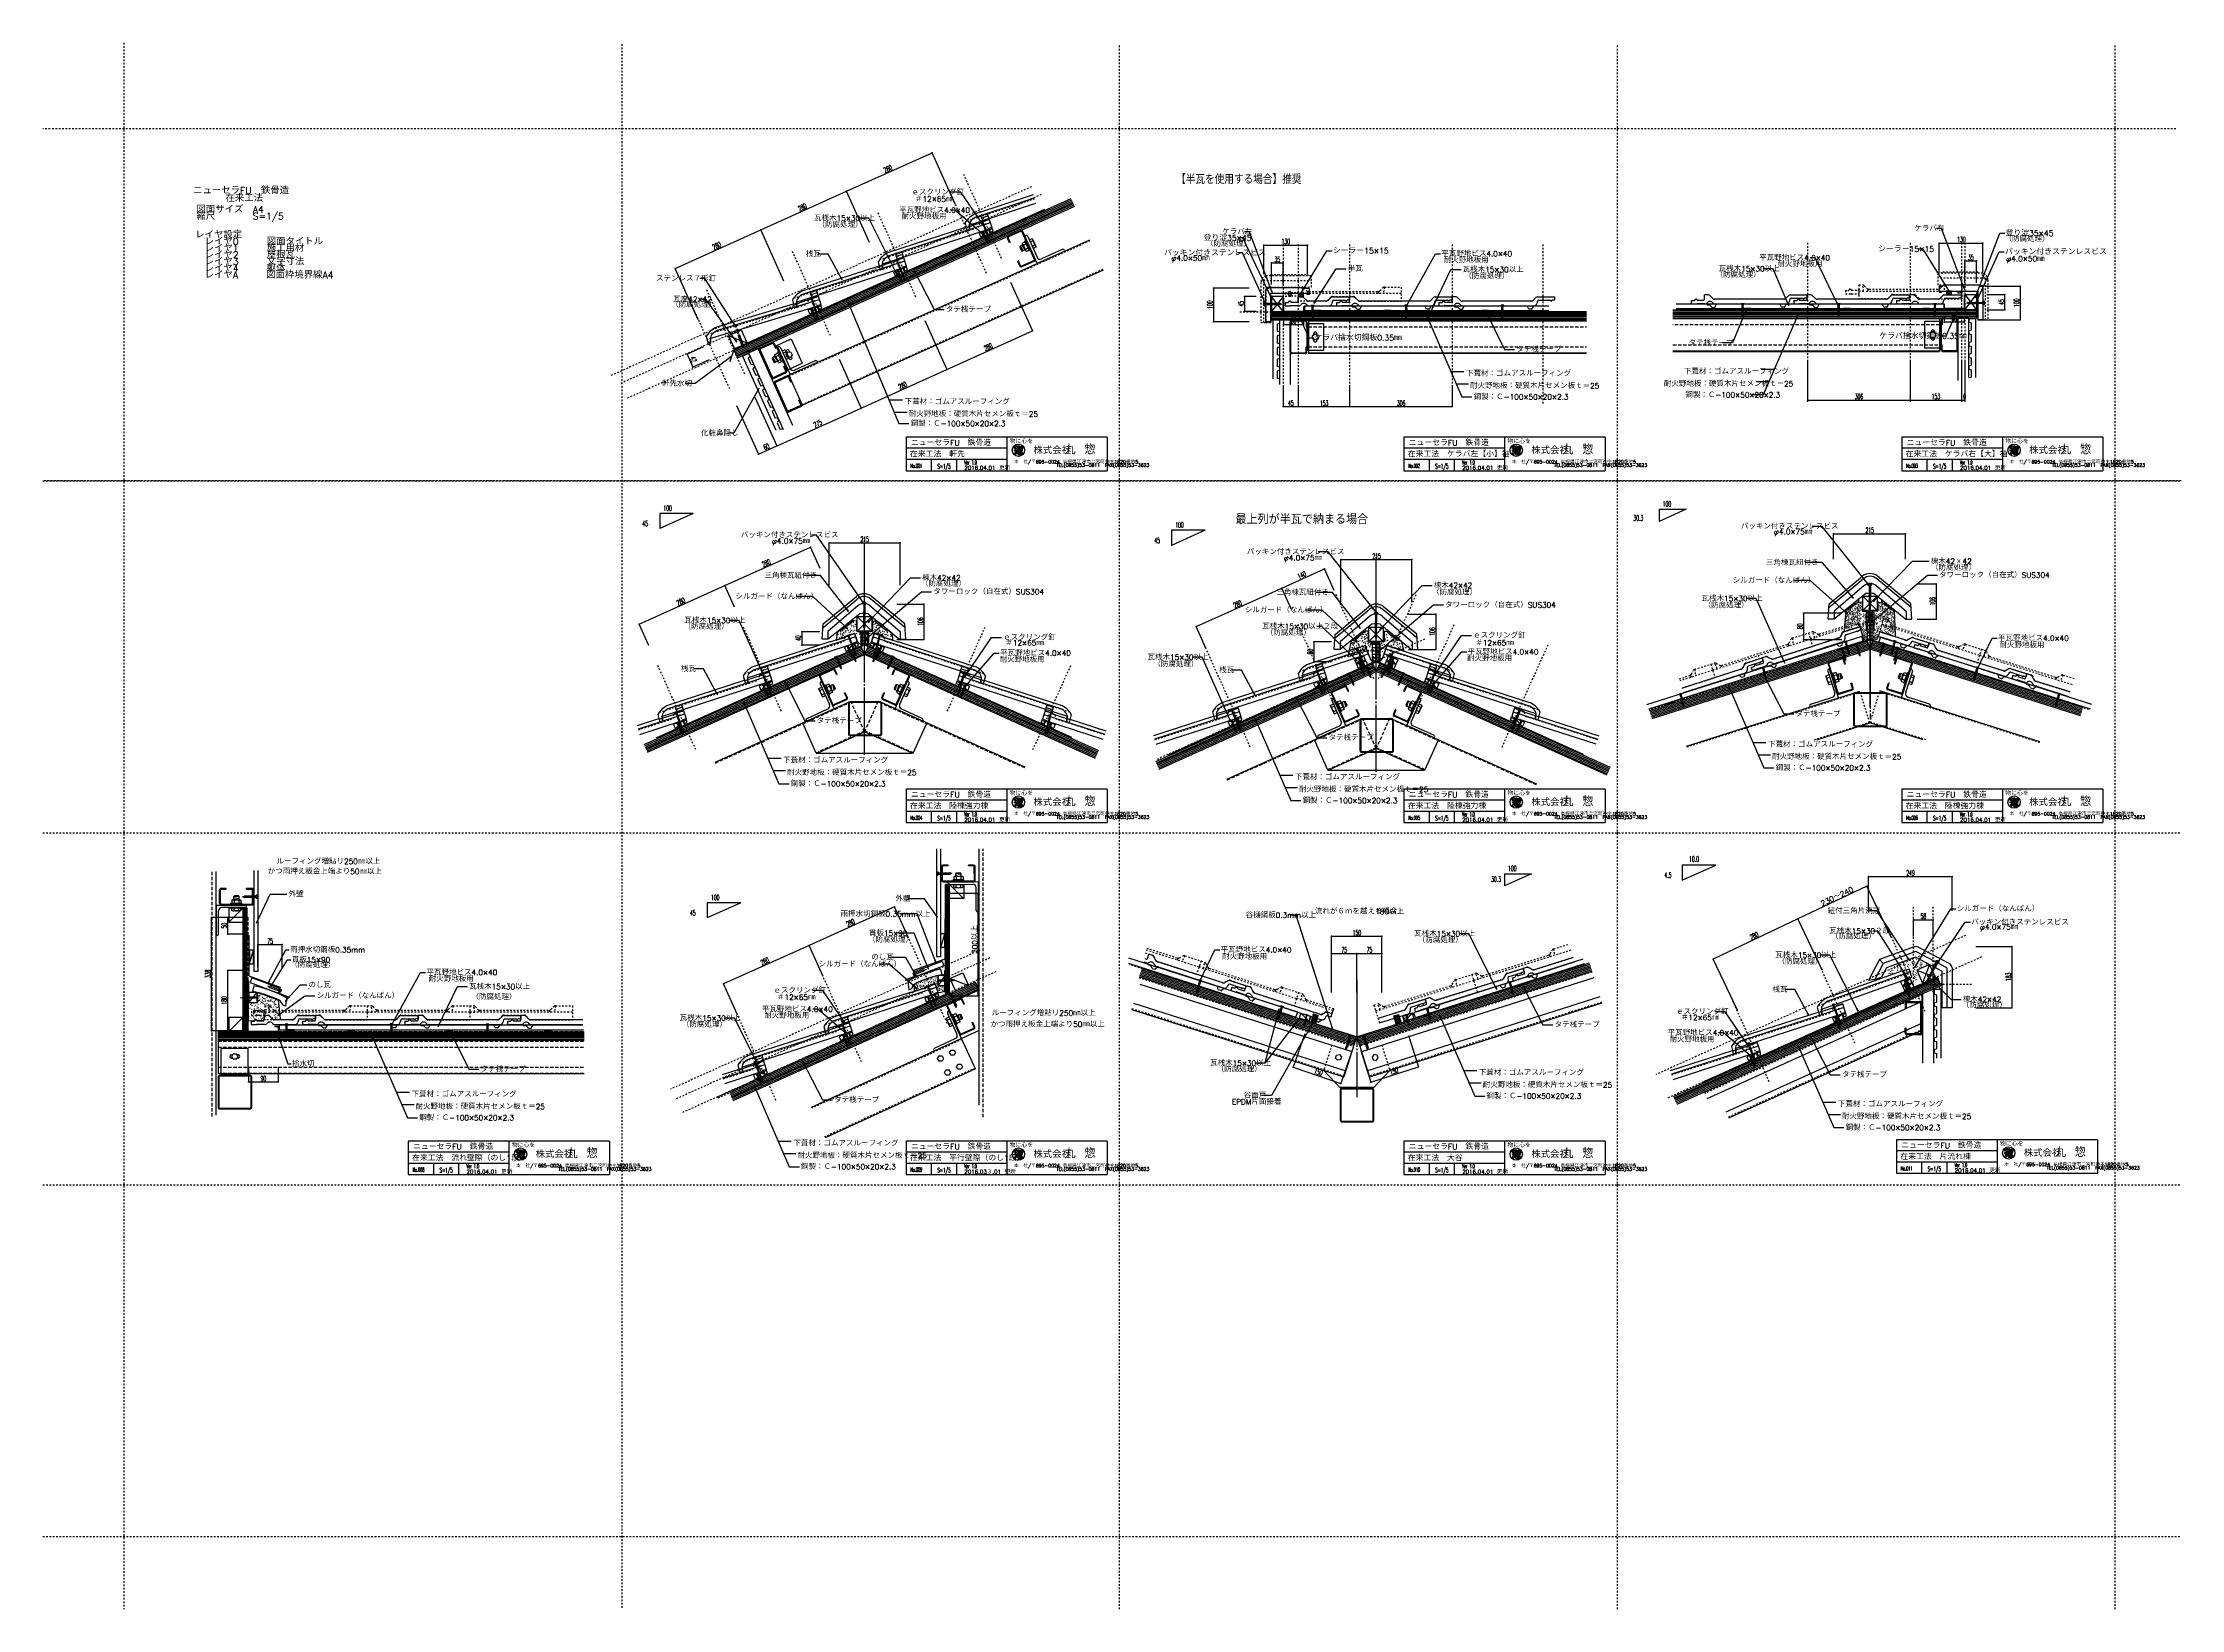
# Model space of a CAD drawing. Extents: x -1727 to 4652, y -2317 to 2357.
import ezdxf

# ---------------------------------------------------------------- set-up
doc = ezdxf.new("R2010")
doc.units = 0
doc.header["$LTSCALE"] = 5
for name, pattern in [('DASHDOT', [43, 40, -1, 1, -1]), ('DASHDOTX2', [63, 60, -1, 1, -1]), ('DASHED', [7, 6, -1]), ('DASHED2', [3, 2, -1]), ('DOT', [2, 1, -1])]:
    doc.linetypes.add(name, pattern=pattern)
for name, color, linetype in [('0-0', 7, 'CONTINUOUS'), ('0-1', 7, 'CONTINUOUS'), ('0-2', 7, 'CONTINUOUS'), ('0-3', 7, 'CONTINUOUS'), ('0-4', 7, 'CONTINUOUS'), ('0-A', 7, 'CONTINUOUS'), ('0-F', 7, 'CONTINUOUS')]:
    doc.layers.add(name, color=color, linetype=linetype)
doc.styles.get("Standard").update_dxf_attribs({"font": 'txt.shx', "bigfont": 'extfont.shx'})

# ---------------------------------------------------------------- blocks, each defined once
blk = doc.blocks.new('H1')
at = {"layer": '0-1', "color": 7, "linetype": 'CONTINUOUS'}
for p, q in [((2019.0261, 1602.1653), (2026.0971, 1609.2364)), ((2029.303, 1598.9595), (2019.0261, 1609.2364)), ((2022.2319, 1598.9595), (2019.0261, 1602.1653)), ((2022.8913, 1598.9595), (2033.1682, 1609.2364)), ((2034.0261, 1601.3075), (2026.0971, 1609.2364)), ((2029.9624, 1598.9595), (2034.0261, 1603.0232)), ((2034.0261, 1608.3785), (2033.1682, 1609.2364))]:
    blk.add_line(p, q, dxfattribs=at)
blk = doc.blocks.new('H2')
at = {"layer": '0-1', "color": 7, "linetype": 'CONTINUOUS'}
for p, q in [((3952.2293, 1608.3755), (3959.3004, 1615.4465)), ((3962.5062, 1605.1696), (3952.2293, 1615.4465)), ((3955.4352, 1605.1696), (3952.2293, 1608.3755)), ((3956.0946, 1605.1696), (3966.3715, 1615.4465)), ((3967.2293, 1607.5176), (3959.3004, 1615.4465)), ((3963.1656, 1605.1696), (3967.2293, 1609.2333)), ((3967.2293, 1614.5887), (3966.3715, 1615.4465))]:
    blk.add_line(p, q, dxfattribs=at)
blk = doc.blocks.new('H3')
at = {"layer": '0-1', "color": 7, "linetype": 'CONTINUOUS'}
for p, q in [((2056.9409, -562.1012), (2074.813, -544.2291)), ((2057.1906, -566.0941), (2077.6377, -545.647)), ((2058.8011, -555.9983), (2071.6059, -543.1936)), ((2060.4422, -567.0852), (2075.7775, -551.7499)), ((2060.6614, -549.8954), (2068.3987, -542.1581)), ((2062.5216, -543.7926), (2065.1916, -541.1226)), ((2063.6937, -568.0763), (2073.9172, -557.8528)), ((2066.9452, -569.0674), (2072.057, -563.9557))]:
    blk.add_line(p, q, dxfattribs=at)
blk = doc.blocks.new('H4')
at = {"layer": '0-1', "color": 7, "linetype": 'CONTINUOUS'}
for p, q in [((2302.9683, -546.4142), (2303.0252, -546.3573)), ((2303.9594, -549.6657), (2309.1837, -544.4414)), ((2304.9505, -552.9172), (2315.3423, -542.5255)), ((2305.9417, -556.1688), (2317.9597, -544.1507)), ((2306.9328, -559.4203), (2318.9508, -547.4022)), ((2307.9239, -562.6718), (2319.942, -550.6537)), ((2308.915, -565.9234), (2320.9331, -553.9053)), ((2309.9061, -569.1749), (2321.9242, -557.1568)), ((2312.6917, -570.6319), (2322.9153, -560.4083)), ((2318.7946, -568.7716), (2323.9064, -563.6599))]:
    blk.add_line(p, q, dxfattribs=at)

msp = doc.modelspace()

# ---------------------------------------------------------------- linework, layer by layer
at = {"layer": '0-0', "color": 7, "linetype": 'CONTINUOUS'}
for p, q in [((848.494, 1180.3427), (848.494, 1080.3427)), ((1448.494, 1180.3427), (848.494, 1180.3427)), ((1148.494, 1180.3427), (1148.494, 1080.3427)), ((1170.1928, 1148.3051), (1171.6706, 1154.1209)), ((1170.1928, 1148.3051), (1171.4886, 1147.0226)), ((1171.6706, 1154.1209), (1175.0144, 1154.1209)), ((1174.0305, 1149.2847), (1175.0144, 1154.1209)), ((1174.0305, 1149.2847), (1175.848, 1149.2847)), ((1175.848, 1154.1209), (1179.7092, 1154.1209)), ((1175.848, 1154.1209), (1175.848, 1149.2847)), ((1179.7092, 1149.2847), (1179.7092, 1154.1209)), ((1179.7092, 1149.2847), (1181.525, 1149.2847)), ((1181.0739, 1154.2594), (1180.3422, 1150.6628)), ((1180.3422, 1150.6628), (1183.4007, 1150.6628)), ((1183.4007, 1150.6628), (1180.8288, 1138.0206)), ((1181.0739, 1154.2594), (1185.3013, 1154.2594)), ((1181.525, 1149.2847), (1181.525, 1147.0226)), ((1186.4739, 1150.6628), (1183.902, 1138.0206)), ((1185.3013, 1154.2594), (1184.961, 1152.5869)), ((1184.961, 1152.5869), (1196.1117, 1152.5869)), ((1188.159, 1150.6628), (1185.5871, 1138.0206)), ((1186.4739, 1150.6628), (1188.159, 1150.6628)), ((1191.0054, 1150.6628), (1188.4335, 1138.0206)), ((1192.7063, 1150.6628), (1190.1344, 1138.0206)), ((1191.0054, 1150.6628), (1192.7063, 1150.6628)), ((1196.753, 1151.5032), (1194.0101, 1138.0206)), ((1448.494, 1180.3427), (1448.494, 1080.3427)), ((2933.494, 1180.3427), (2333.494, 1180.3427)), ((2333.494, 1180.3427), (2333.494, 1080.3427)), ((2633.494, 1180.3427), (2633.494, 1080.3427)), ((2655.1928, 1148.3051), (2656.6706, 1154.1209)), ((2655.1928, 1148.3051), (2656.4886, 1147.0226)), ((2656.6706, 1154.1209), (2660.0144, 1154.1209)), ((2659.0305, 1149.2847), (2660.0144, 1154.1209)), ((2659.0305, 1149.2847), (2660.848, 1149.2847)), ((2660.848, 1154.1209), (2660.848, 1149.2847)), ((2660.848, 1154.1209), (2664.7092, 1154.1209)), ((2664.7092, 1149.2847), (2664.7092, 1154.1209)), ((2664.7092, 1149.2847), (2666.525, 1149.2847)), ((2666.0739, 1154.2594), (2665.3422, 1150.6628)), ((2665.3422, 1150.6628), (2668.4007, 1150.6628)), ((2668.4007, 1150.6628), (2665.8288, 1138.0206)), ((2666.0739, 1154.2594), (2670.3013, 1154.2594)), ((2666.525, 1149.2847), (2666.525, 1147.0226)), ((2671.4739, 1150.6628), (2668.902, 1138.0206)), ((2670.3013, 1154.2594), (2669.961, 1152.5869)), ((2669.961, 1152.5869), (2681.1117, 1152.5869)), ((2673.159, 1150.6628), (2670.5871, 1138.0206)), ((2671.4739, 1150.6628), (2673.159, 1150.6628)), ((2676.0054, 1150.6628), (2673.4335, 1138.0206)), ((2677.7063, 1150.6628), (2675.1344, 1138.0206)), ((2676.0054, 1150.6628), (2677.7063, 1150.6628)), ((2681.753, 1151.5032), (2679.0101, 1138.0206)), ((2933.494, 1180.3427), (2933.494, 1080.3427)), ((4418.494, 1180.3427), (3818.494, 1180.3427)), ((3818.494, 1180.3427), (3818.494, 1080.3427)), ((4118.494, 1180.3427), (4118.494, 1080.3427)), ((4140.1928, 1148.3051), (4141.6706, 1154.1209)), ((4140.1928, 1148.3051), (4141.4886, 1147.0226)), ((4141.6706, 1154.1209), (4145.0144, 1154.1209)), ((4144.0305, 1149.2847), (4145.0144, 1154.1209)), ((4144.0305, 1149.2847), (4145.848, 1149.2847)), ((4145.848, 1154.1209), (4145.848, 1149.2847)), ((4145.848, 1154.1209), (4149.7092, 1154.1209)), ((4149.7092, 1149.2847), (4149.7092, 1154.1209)), ((4149.7092, 1149.2847), (4151.525, 1149.2847)), ((4151.0739, 1154.2594), (4150.3422, 1150.6628)), ((4150.3422, 1150.6628), (4153.4007, 1150.6628)), ((4153.4007, 1150.6628), (4150.8288, 1138.0206)), ((4151.0739, 1154.2594), (4155.3013, 1154.2594)), ((4151.525, 1149.2847), (4151.525, 1147.0226)), ((4156.4739, 1150.6628), (4153.902, 1138.0206)), ((4155.3013, 1154.2594), (4154.961, 1152.5869)), ((4154.961, 1152.5869), (4166.1117, 1152.5869)), ((4158.159, 1150.6628), (4155.5871, 1138.0206)), ((4156.4739, 1150.6628), (4158.159, 1150.6628)), ((4161.0054, 1150.6628), (4158.4335, 1138.0206)), ((4162.7063, 1150.6628), (4160.1344, 1138.0206)), ((4161.0054, 1150.6628), (4162.7063, 1150.6628)), ((4166.753, 1151.5032), (4164.0101, 1138.0206)), ((4418.494, 1180.3427), (4418.494, 1080.3427)), ((1148.494, 1147.0093), (848.494, 1147.0093)), ((1148.494, 1113.676), (848.494, 1113.676)), ((923.494, 1113.676), (923.494, 1080.3427)), ((998.494, 1113.676), (998.494, 1080.3427)), ((1171.1415, 1142.0613), (1175.848, 1143.263)), ((1171.1415, 1142.0613), (1171.1415, 1139.8755)), ((1171.1415, 1139.8755), (1175.848, 1141.0772)), ((1171.4886, 1147.0226), (1175.848, 1147.0226)), ((1173.4608, 1136.5179), (1171.6265, 1128.7787)), ((1176.0364, 1128.7787), (1171.6265, 1128.7787)), ((1173.4608, 1136.5179), (1177.8707, 1136.5179)), ((1175.614, 1137.6186), (1179.7092, 1137.6186)), ((1175.848, 1147.0226), (1175.848, 1143.263)), ((1175.848, 1141.0772), (1175.848, 1137.5406)), ((1177.8707, 1136.5179), (1176.0364, 1128.7787)), ((1179.4024, 1136.5179), (1183.5004, 1136.5179)), ((1179.4024, 1136.5179), (1181.3147, 1129.8227)), ((1179.7092, 1147.0226), (1181.525, 1147.0226)), ((1179.7092, 1144.2488), (1179.7092, 1147.0226)), ((1179.7092, 1144.2488), (1181.2924, 1144.6531)), ((1179.7092, 1142.063), (1180.9684, 1142.3845)), ((1179.7092, 1137.6186), (1179.7092, 1142.063)), ((1180.8288, 1138.0206), (1183.902, 1138.0206)), ((1181.2924, 1144.6531), (1180.9684, 1142.3845)), ((1183.5004, 1136.5179), (1184.9773, 1131.8024)), ((1183.966, 1128.5987), (1196.3276, 1128.5987)), ((1184.9773, 1131.8024), (1195.9892, 1131.8024)), ((1185.0645, 1136.5179), (1188.6511, 1136.5179)), ((1185.0645, 1136.5179), (1186.3271, 1132.4863)), ((1185.5871, 1138.0206), (1188.4335, 1138.0206)), ((1186.3271, 1132.4863), (1189.9138, 1132.4863)), ((1188.6511, 1136.5179), (1189.9138, 1132.4863)), ((1190.1344, 1138.0206), (1194.0101, 1138.0206)), ((1190.4347, 1136.5179), (1193.8814, 1136.5179)), ((1190.4347, 1136.5179), (1191.6974, 1132.4863)), ((1191.6974, 1132.4863), (1195.1441, 1132.4863)), ((1193.8814, 1136.5179), (1195.1441, 1132.4863)), ((1195.9892, 1131.8024), (1196.3276, 1128.5987)), ((2633.494, 1147.0093), (2333.494, 1147.0093)), ((2633.494, 1113.676), (2333.494, 1113.676)), ((2408.494, 1113.676), (2408.494, 1080.3427)), ((2483.494, 1113.676), (2483.494, 1080.3427)), ((2656.1415, 1142.0613), (2660.848, 1143.263)), ((2656.1415, 1142.0613), (2656.1415, 1139.8755)), ((2656.1415, 1139.8755), (2660.848, 1141.0772)), ((2656.4886, 1147.0226), (2660.848, 1147.0226)), ((2658.4608, 1136.5179), (2656.6265, 1128.7787)), ((2661.0364, 1128.7787), (2656.6265, 1128.7787)), ((2658.4608, 1136.5179), (2662.8707, 1136.5179)), ((2660.614, 1137.6186), (2664.7092, 1137.6186)), ((2660.848, 1147.0226), (2660.848, 1143.263)), ((2660.848, 1141.0772), (2660.848, 1137.5406)), ((2662.8707, 1136.5179), (2661.0364, 1128.7787)), ((2664.4024, 1136.5179), (2666.3147, 1129.8227)), ((2664.4024, 1136.5179), (2668.5004, 1136.5179)), ((2664.7092, 1144.2488), (2664.7092, 1147.0226)), ((2664.7092, 1147.0226), (2666.525, 1147.0226)), ((2664.7092, 1144.2488), (2666.2924, 1144.6531)), ((2664.7092, 1142.063), (2665.9684, 1142.3845)), ((2664.7092, 1137.6186), (2664.7092, 1142.063)), ((2665.8288, 1138.0206), (2668.902, 1138.0206)), ((2666.2924, 1144.6531), (2665.9684, 1142.3845)), ((2668.5004, 1136.5179), (2669.9773, 1131.8024)), ((2668.966, 1128.5987), (2681.3276, 1128.5987)), ((2669.9773, 1131.8024), (2680.9892, 1131.8024)), ((2670.0645, 1136.5179), (2671.3271, 1132.4863)), ((2670.0645, 1136.5179), (2673.6511, 1136.5179)), ((2670.5871, 1138.0206), (2673.4335, 1138.0206)), ((2671.3271, 1132.4863), (2674.9138, 1132.4863)), ((2673.6511, 1136.5179), (2674.9138, 1132.4863)), ((2675.1344, 1138.0206), (2679.0101, 1138.0206)), ((2675.4347, 1136.5179), (2676.6974, 1132.4863)), ((2675.4347, 1136.5179), (2678.8814, 1136.5179)), ((2676.6974, 1132.4863), (2680.1441, 1132.4863)), ((2678.8814, 1136.5179), (2680.1441, 1132.4863)), ((2680.9892, 1131.8024), (2681.3276, 1128.5987)), ((4118.494, 1147.0093), (3818.494, 1147.0093)), ((4118.494, 1113.676), (3818.494, 1113.676)), ((3893.494, 1113.676), (3893.494, 1080.3427)), ((3968.494, 1113.676), (3968.494, 1080.3427)), ((4141.1415, 1142.0613), (4145.848, 1143.263)), ((4141.1415, 1142.0613), (4141.1415, 1139.8755)), ((4141.1415, 1139.8755), (4145.848, 1141.0772)), ((4141.4886, 1147.0226), (4145.848, 1147.0226)), ((4143.4608, 1136.5179), (4141.6265, 1128.7787)), ((4146.0364, 1128.7787), (4141.6265, 1128.7787)), ((4143.4608, 1136.5179), (4147.8707, 1136.5179)), ((4145.614, 1137.6186), (4149.7092, 1137.6186)), ((4145.848, 1147.0226), (4145.848, 1143.263)), ((4145.848, 1141.0772), (4145.848, 1137.5406)), ((4147.8707, 1136.5179), (4146.0364, 1128.7787)), ((4149.4024, 1136.5179), (4151.3147, 1129.8227)), ((4149.4024, 1136.5179), (4153.5004, 1136.5179)), ((4149.7092, 1144.2488), (4149.7092, 1147.0226)), ((4149.7092, 1147.0226), (4151.525, 1147.0226)), ((4149.7092, 1144.2488), (4151.2924, 1144.6531)), ((4149.7092, 1142.063), (4150.9684, 1142.3845)), ((4149.7092, 1137.6186), (4149.7092, 1142.063)), ((4150.8288, 1138.0206), (4153.902, 1138.0206)), ((4151.2924, 1144.6531), (4150.9684, 1142.3845)), ((4153.5004, 1136.5179), (4154.9773, 1131.8024)), ((4153.966, 1128.5987), (4166.3276, 1128.5987)), ((4154.9773, 1131.8024), (4165.9892, 1131.8024)), ((4155.0645, 1136.5179), (4156.3271, 1132.4863)), ((4155.0645, 1136.5179), (4158.6511, 1136.5179)), ((4155.5871, 1138.0206), (4158.4335, 1138.0206)), ((4156.3271, 1132.4863), (4159.9138, 1132.4863)), ((4158.6511, 1136.5179), (4159.9138, 1132.4863)), ((4160.1344, 1138.0206), (4164.0101, 1138.0206)), ((4160.4347, 1136.5179), (4161.6974, 1132.4863)), ((4160.4347, 1136.5179), (4163.8814, 1136.5179)), ((4161.6974, 1132.4863), (4165.1441, 1132.4863)), ((4163.8814, 1136.5179), (4165.1441, 1132.4863)), ((4165.9892, 1131.8024), (4166.3276, 1128.5987)), ((848.494, 1080.3427), (1448.494, 1080.3427)), ((2333.494, 1080.3427), (2933.494, 1080.3427)), ((3818.494, 1080.3427), (4418.494, 1080.3427)), ((848.494, 130.3427), (848.494, 30.3427)), ((1448.494, 130.3427), (848.494, 130.3427)), ((1148.494, 130.3427), (1148.494, 30.3427)), ((1448.494, 130.3427), (1448.494, 30.3427)), ((2933.494, 130.3427), (2333.494, 130.3427)), ((2333.494, 130.3427), (2333.494, 30.3427)), ((2633.494, 130.3427), (2633.494, 30.3427)), ((2933.494, 130.3427), (2933.494, 30.3427)), ((3818.494, 130.3427), (3818.494, 30.3427)), ((4418.494, 130.3427), (3818.494, 130.3427)), ((4118.494, 130.3427), (4118.494, 30.3427)), ((4418.494, 130.3427), (4418.494, 30.3427)), ((1148.494, 97.0093), (848.494, 97.0093)), ((1170.1928, 98.3051), (1171.6706, 104.1209)), ((1170.1928, 98.3051), (1171.4886, 97.0226)), ((1171.1415, 92.0613), (1175.848, 93.263)), ((1171.1415, 92.0613), (1171.1415, 89.8755)), ((1171.1415, 89.8755), (1175.848, 91.0772)), ((1171.4886, 97.0226), (1175.848, 97.0226)), ((1173.4608, 86.5179), (1171.6265, 78.7787)), ((1176.0364, 78.7787), (1171.6265, 78.7787)), ((1171.6706, 104.1209), (1175.0144, 104.1209)), ((1173.4608, 86.5179), (1177.8707, 86.5179)), ((1174.0305, 99.2847), (1175.0144, 104.1209)), ((1174.0305, 99.2847), (1175.848, 99.2847)), ((1175.614, 87.6186), (1179.7092, 87.6186)), ((1175.848, 104.1209), (1179.7092, 104.1209)), ((1175.848, 104.1209), (1175.848, 99.2847)), ((1175.848, 97.0226), (1175.848, 93.263)), ((1175.848, 91.0772), (1175.848, 87.5406)), ((1177.8707, 86.5179), (1176.0364, 78.7787)), ((1179.4024, 86.5179), (1183.5004, 86.5179)), ((1179.4024, 86.5179), (1181.3147, 79.8227)), ((1179.7092, 99.2847), (1179.7092, 104.1209)), ((1179.7092, 99.2847), (1181.525, 99.2847)), ((1179.7092, 97.0226), (1181.525, 97.0226)), ((1179.7092, 94.2488), (1179.7092, 97.0226)), ((1179.7092, 94.2488), (1181.2924, 94.6531)), ((1179.7092, 92.063), (1180.9684, 92.3845)), ((1179.7092, 87.6186), (1179.7092, 92.063)), ((1181.0739, 104.2594), (1180.3422, 100.6628)), ((1180.3422, 100.6628), (1183.4007, 100.6628)), ((1183.4007, 100.6628), (1180.8288, 88.0206)), ((1180.8288, 88.0206), (1183.902, 88.0206)), ((1181.2924, 94.6531), (1180.9684, 92.3845)), ((1181.0739, 104.2594), (1185.3013, 104.2594)), ((1181.525, 99.2847), (1181.525, 97.0226)), ((1183.5004, 86.5179), (1184.9773, 81.8024)), ((1186.4739, 100.6628), (1183.902, 88.0206)), ((1183.966, 78.5987), (1196.3276, 78.5987)), ((1185.3013, 104.2594), (1184.961, 102.5869)), ((1184.961, 102.5869), (1196.1117, 102.5869)), ((1184.9773, 81.8024), (1195.9892, 81.8024)), ((1185.0645, 86.5179), (1188.6511, 86.5179)), ((1185.0645, 86.5179), (1186.3271, 82.4863)), ((1188.159, 100.6628), (1185.5871, 88.0206)), ((1185.5871, 88.0206), (1188.4335, 88.0206)), ((1186.3271, 82.4863), (1189.9138, 82.4863)), ((1186.4739, 100.6628), (1188.159, 100.6628)), ((1191.0054, 100.6628), (1188.4335, 88.0206)), ((1188.6511, 86.5179), (1189.9138, 82.4863)), ((1192.7063, 100.6628), (1190.1344, 88.0206)), ((1190.1344, 88.0206), (1194.0101, 88.0206)), ((1190.4347, 86.5179), (1193.8814, 86.5179)), ((1190.4347, 86.5179), (1191.6974, 82.4863)), ((1191.0054, 100.6628), (1192.7063, 100.6628)), ((1191.6974, 82.4863), (1195.1441, 82.4863)), ((1193.8814, 86.5179), (1195.1441, 82.4863)), ((1196.753, 101.5032), (1194.0101, 88.0206)), ((1195.9892, 81.8024), (1196.3276, 78.5987)), ((2633.494, 97.0093), (2333.494, 97.0093)), ((2655.1928, 98.3051), (2656.6706, 104.1209)), ((2655.1928, 98.3051), (2656.4886, 97.0226)), ((2656.1415, 92.0613), (2660.848, 93.263)), ((2656.1415, 92.0613), (2656.1415, 89.8755)), ((2656.1415, 89.8755), (2660.848, 91.0772)), ((2656.4886, 97.0226), (2660.848, 97.0226)), ((2658.4608, 86.5179), (2656.6265, 78.7787)), ((2661.0364, 78.7787), (2656.6265, 78.7787)), ((2656.6706, 104.1209), (2660.0144, 104.1209)), ((2658.4608, 86.5179), (2662.8707, 86.5179)), ((2659.0305, 99.2847), (2660.0144, 104.1209)), ((2659.0305, 99.2847), (2660.848, 99.2847)), ((2660.614, 87.6186), (2664.7092, 87.6186)), ((2660.848, 104.1209), (2660.848, 99.2847)), ((2660.848, 104.1209), (2664.7092, 104.1209)), ((2660.848, 97.0226), (2660.848, 93.263)), ((2660.848, 91.0772), (2660.848, 87.5406)), ((2662.8707, 86.5179), (2661.0364, 78.7787)), ((2664.4024, 86.5179), (2666.3147, 79.8227)), ((2664.4024, 86.5179), (2668.5004, 86.5179)), ((2664.7092, 99.2847), (2664.7092, 104.1209)), ((2664.7092, 99.2847), (2666.525, 99.2847)), ((2664.7092, 94.2488), (2664.7092, 97.0226)), ((2664.7092, 97.0226), (2666.525, 97.0226)), ((2664.7092, 94.2488), (2666.2924, 94.6531)), ((2664.7092, 92.063), (2665.9684, 92.3845)), ((2664.7092, 87.6186), (2664.7092, 92.063)), ((2666.0739, 104.2594), (2665.3422, 100.6628)), ((2665.3422, 100.6628), (2668.4007, 100.6628)), ((2668.4007, 100.6628), (2665.8288, 88.0206)), ((2665.8288, 88.0206), (2668.902, 88.0206)), ((2666.2924, 94.6531), (2665.9684, 92.3845)), ((2666.0739, 104.2594), (2670.3013, 104.2594)), ((2666.525, 99.2847), (2666.525, 97.0226)), ((2668.5004, 86.5179), (2669.9773, 81.8024)), ((2671.4739, 100.6628), (2668.902, 88.0206)), ((2668.966, 78.5987), (2681.3276, 78.5987)), ((2670.3013, 104.2594), (2669.961, 102.5869)), ((2669.961, 102.5869), (2681.1117, 102.5869)), ((2669.9773, 81.8024), (2680.9892, 81.8024)), ((2670.0645, 86.5179), (2671.3271, 82.4863)), ((2670.0645, 86.5179), (2673.6511, 86.5179)), ((2673.159, 100.6628), (2670.5871, 88.0206)), ((2670.5871, 88.0206), (2673.4335, 88.0206)), ((2671.3271, 82.4863), (2674.9138, 82.4863)), ((2671.4739, 100.6628), (2673.159, 100.6628)), ((2676.0054, 100.6628), (2673.4335, 88.0206)), ((2673.6511, 86.5179), (2674.9138, 82.4863)), ((2677.7063, 100.6628), (2675.1344, 88.0206)), ((2675.1344, 88.0206), (2679.0101, 88.0206)), ((2675.4347, 86.5179), (2676.6974, 82.4863)), ((2675.4347, 86.5179), (2678.8814, 86.5179)), ((2676.0054, 100.6628), (2677.7063, 100.6628)), ((2676.6974, 82.4863), (2680.1441, 82.4863)), ((2678.8814, 86.5179), (2680.1441, 82.4863)), ((2681.753, 101.5032), (2679.0101, 88.0206)), ((2680.9892, 81.8024), (2681.3276, 78.5987)), ((4118.494, 97.0093), (3818.494, 97.0093)), ((4140.1928, 98.3051), (4141.6706, 104.1209)), ((4140.1928, 98.3051), (4141.4886, 97.0226)), ((4141.1415, 92.0613), (4145.848, 93.263)), ((4141.1415, 92.0613), (4141.1415, 89.8755)), ((4141.1415, 89.8755), (4145.848, 91.0772)), ((4141.4886, 97.0226), (4145.848, 97.0226)), ((4143.4608, 86.5179), (4141.6265, 78.7787)), ((4146.0364, 78.7787), (4141.6265, 78.7787)), ((4141.6706, 104.1209), (4145.0144, 104.1209)), ((4143.4608, 86.5179), (4147.8707, 86.5179)), ((4144.0305, 99.2847), (4145.0144, 104.1209)), ((4144.0305, 99.2847), (4145.848, 99.2847)), ((4145.614, 87.6186), (4149.7092, 87.6186)), ((4145.848, 104.1209), (4149.7092, 104.1209)), ((4145.848, 104.1209), (4145.848, 99.2847)), ((4145.848, 97.0226), (4145.848, 93.263)), ((4145.848, 91.0772), (4145.848, 87.5406)), ((4147.8707, 86.5179), (4146.0364, 78.7787)), ((4149.4024, 86.5179), (4153.5004, 86.5179)), ((4149.4024, 86.5179), (4151.3147, 79.8227)), ((4149.7092, 99.2847), (4149.7092, 104.1209)), ((4149.7092, 99.2847), (4151.525, 99.2847)), ((4149.7092, 97.0226), (4151.525, 97.0226)), ((4149.7092, 94.2488), (4149.7092, 97.0226)), ((4149.7092, 94.2488), (4151.2924, 94.6531)), ((4149.7092, 92.063), (4150.9684, 92.3845)), ((4149.7092, 87.6186), (4149.7092, 92.063)), ((4151.0739, 104.2594), (4150.3422, 100.6628)), ((4150.3422, 100.6628), (4153.4007, 100.6628)), ((4153.4007, 100.6628), (4150.8288, 88.0206)), ((4150.8288, 88.0206), (4153.902, 88.0206)), ((4151.2924, 94.6531), (4150.9684, 92.3845)), ((4151.0739, 104.2594), (4155.3013, 104.2594)), ((4151.525, 99.2847), (4151.525, 97.0226)), ((4153.5004, 86.5179), (4154.9773, 81.8024)), ((4156.4739, 100.6628), (4153.902, 88.0206)), ((4153.966, 78.5987), (4166.3276, 78.5987)), ((4155.3013, 104.2594), (4154.961, 102.5869)), ((4154.961, 102.5869), (4166.1117, 102.5869)), ((4154.9773, 81.8024), (4165.9892, 81.8024)), ((4155.0645, 86.5179), (4158.6511, 86.5179)), ((4155.0645, 86.5179), (4156.3271, 82.4863)), ((4158.159, 100.6628), (4155.5871, 88.0206)), ((4155.5871, 88.0206), (4158.4335, 88.0206)), ((4156.3271, 82.4863), (4159.9138, 82.4863)), ((4156.4739, 100.6628), (4158.159, 100.6628)), ((4161.0054, 100.6628), (4158.4335, 88.0206)), ((4158.6511, 86.5179), (4159.9138, 82.4863)), ((4162.7063, 100.6628), (4160.1344, 88.0206)), ((4160.1344, 88.0206), (4164.0101, 88.0206)), ((4160.4347, 86.5179), (4163.8814, 86.5179)), ((4160.4347, 86.5179), (4161.6974, 82.4863)), ((4161.0054, 100.6628), (4162.7063, 100.6628)), ((4161.6974, 82.4863), (4165.1441, 82.4863)), ((4163.8814, 86.5179), (4165.1441, 82.4863)), ((4166.753, 101.5032), (4164.0101, 88.0206)), ((4165.9892, 81.8024), (4166.3276, 78.5987)), ((1148.494, 63.676), (848.494, 63.676)), ((848.494, 30.3427), (1448.494, 30.3427)), ((923.494, 63.676), (923.494, 30.3427)), ((998.494, 63.676), (998.494, 30.3427)), ((2633.494, 63.676), (2333.494, 63.676)), ((2333.494, 30.3427), (2933.494, 30.3427)), ((2408.494, 63.676), (2408.494, 30.3427)), ((2483.494, 63.676), (2483.494, 30.3427)), ((4118.494, 63.676), (3818.494, 63.676)), ((3818.494, 30.3427), (4418.494, 30.3427)), ((3893.494, 63.676), (3893.494, 30.3427)), ((3968.494, 63.676), (3968.494, 30.3427)), ((-36.506, -919.6573), (-636.506, -919.6573)), ((-636.506, -919.6573), (-636.506, -1019.6573)), ((-336.506, -952.9907), (-636.506, -952.9907)), ((-336.506, -919.6573), (-336.506, -1019.6573)), ((-314.8072, -951.6949), (-313.3294, -945.8791)), ((-314.8072, -951.6949), (-313.5114, -952.9774)), ((-313.8585, -957.9387), (-309.152, -956.737)), ((-313.5114, -952.9774), (-309.152, -952.9774)), ((-313.3294, -945.8791), (-309.9856, -945.8791)), ((-310.9695, -950.7153), (-309.9856, -945.8791)), ((-310.9695, -950.7153), (-309.152, -950.7153)), ((-309.152, -945.8791), (-305.2908, -945.8791)), ((-309.152, -945.8791), (-309.152, -950.7153)), ((-309.152, -952.9774), (-309.152, -956.737)), ((-305.2908, -950.7153), (-305.2908, -945.8791)), ((-305.2908, -950.7153), (-303.475, -950.7153)), ((-305.2908, -952.9774), (-303.475, -952.9774)), ((-305.2908, -955.7512), (-305.2908, -952.9774)), ((-305.2908, -955.7512), (-303.7076, -955.3469)), ((-303.9261, -945.7406), (-304.6578, -949.3372)), ((-304.6578, -949.3372), (-301.5993, -949.3372)), ((-301.5993, -949.3372), (-304.1712, -961.9794)), ((-303.7076, -955.3469), (-304.0316, -957.6155)), ((-303.9261, -945.7406), (-299.6987, -945.7406)), ((-303.475, -950.7153), (-303.475, -952.9774)), ((-298.5261, -949.3372), (-301.098, -961.9794)), ((-299.6987, -945.7406), (-300.039, -947.4131)), ((-300.039, -947.4131), (-288.8883, -947.4131)), ((-296.841, -949.3372), (-299.4129, -961.9794)), ((-298.5261, -949.3372), (-296.841, -949.3372)), ((-293.9946, -949.3372), (-296.5665, -961.9794)), ((-292.2937, -949.3372), (-294.8656, -961.9794)), ((-293.9946, -949.3372), (-292.2937, -949.3372)), ((-288.247, -948.4968), (-290.9899, -961.9794)), ((-36.506, -919.6573), (-36.506, -1019.6573)), ((1448.494, -919.6573), (848.494, -919.6573)), ((848.494, -919.6573), (848.494, -1019.6573)), ((1148.494, -952.9907), (848.494, -952.9907)), ((1148.494, -919.6573), (1148.494, -1019.6573)), ((1170.1928, -951.6949), (1171.6706, -945.8791)), ((1170.1928, -951.6949), (1171.4886, -952.9774)), ((1171.1415, -957.9387), (1175.848, -956.737)), ((1171.4886, -952.9774), (1175.848, -952.9774)), ((1171.6706, -945.8791), (1175.0144, -945.8791)), ((1174.0305, -950.7153), (1175.0144, -945.8791)), ((1174.0305, -950.7153), (1175.848, -950.7153)), ((1175.848, -945.8791), (1175.848, -950.7153)), ((1175.848, -945.8791), (1179.7092, -945.8791)), ((1175.848, -952.9774), (1175.848, -956.737)), ((1179.7092, -950.7153), (1179.7092, -945.8791)), ((1179.7092, -950.7153), (1181.525, -950.7153)), ((1179.7092, -955.7512), (1179.7092, -952.9774)), ((1179.7092, -952.9774), (1181.525, -952.9774)), ((1179.7092, -955.7512), (1181.2924, -955.3469)), ((1181.0739, -945.7406), (1180.3422, -949.3372)), ((1180.3422, -949.3372), (1183.4007, -949.3372)), ((1183.4007, -949.3372), (1180.8288, -961.9794)), ((1181.2924, -955.3469), (1180.9684, -957.6155)), ((1181.0739, -945.7406), (1185.3013, -945.7406)), ((1181.525, -950.7153), (1181.525, -952.9774)), ((1186.4739, -949.3372), (1183.902, -961.9794)), ((1185.3013, -945.7406), (1184.961, -947.4131)), ((1184.961, -947.4131), (1196.1117, -947.4131)), ((1188.159, -949.3372), (1185.5871, -961.9794)), ((1186.4739, -949.3372), (1188.159, -949.3372)), ((1191.0054, -949.3372), (1188.4335, -961.9794)), ((1192.7063, -949.3372), (1190.1344, -961.9794)), ((1191.0054, -949.3372), (1192.7063, -949.3372)), ((1196.753, -948.4968), (1194.0101, -961.9794)), ((1448.494, -919.6573), (1448.494, -1019.6573)), ((2933.494, -919.6573), (2333.494, -919.6573)), ((2333.494, -919.6573), (2333.494, -1019.6573)), ((2633.494, -952.9907), (2333.494, -952.9907)), ((2633.494, -919.6573), (2633.494, -1019.6573)), ((2655.1928, -951.6949), (2656.6706, -945.8791)), ((2655.1928, -951.6949), (2656.4886, -952.9774)), ((2656.1415, -957.9387), (2660.848, -956.737)), ((2656.4886, -952.9774), (2660.848, -952.9774)), ((2656.6706, -945.8791), (2660.0144, -945.8791)), ((2659.0305, -950.7153), (2660.0144, -945.8791)), ((2659.0305, -950.7153), (2660.848, -950.7153)), ((2660.848, -945.8791), (2660.848, -950.7153)), ((2660.848, -945.8791), (2664.7092, -945.8791)), ((2660.848, -952.9774), (2660.848, -956.737)), ((2664.7092, -950.7153), (2664.7092, -945.8791)), ((2664.7092, -950.7153), (2666.525, -950.7153)), ((2664.7092, -955.7512), (2664.7092, -952.9774)), ((2664.7092, -952.9774), (2666.525, -952.9774)), ((2664.7092, -955.7512), (2666.2924, -955.3469)), ((2666.0739, -945.7406), (2665.3422, -949.3372)), ((2665.3422, -949.3372), (2668.4007, -949.3372)), ((2668.4007, -949.3372), (2665.8288, -961.9794)), ((2666.2924, -955.3469), (2665.9684, -957.6155)), ((2666.0739, -945.7406), (2670.3013, -945.7406)), ((2666.525, -950.7153), (2666.525, -952.9774)), ((2671.4739, -949.3372), (2668.902, -961.9794)), ((2670.3013, -945.7406), (2669.961, -947.4131)), ((2669.961, -947.4131), (2681.1117, -947.4131)), ((2673.159, -949.3372), (2670.5871, -961.9794)), ((2671.4739, -949.3372), (2673.159, -949.3372)), ((2676.0054, -949.3372), (2673.4335, -961.9794)), ((2677.7063, -949.3372), (2675.1344, -961.9794)), ((2676.0054, -949.3372), (2677.7063, -949.3372)), ((2681.753, -948.4968), (2679.0101, -961.9794)), ((2933.494, -919.6573), (2933.494, -1019.6573)), ((4402.5819, -916.028), (3802.5819, -916.028)), ((3802.5819, -916.028), (3802.5819, -1016.028)), ((4102.5819, -949.3613), (3802.5819, -949.3613)), ((4102.5819, -916.028), (4102.5819, -1016.028)), ((4124.2806, -948.0656), (4125.7584, -942.2497)), ((4124.2806, -948.0656), (4125.5764, -949.348)), ((4125.2294, -954.3093), (4129.9359, -953.1077)), ((4125.2294, -954.3093), (4125.2294, -956.4951)), ((4125.2294, -956.4951), (4129.9359, -955.2935)), ((4125.5764, -949.348), (4129.9359, -949.348)), ((4125.7584, -942.2497), (4129.1022, -942.2497)), ((4128.1184, -947.0859), (4129.1022, -942.2497)), ((4128.1184, -947.0859), (4129.9359, -947.0859)), ((4129.9359, -942.2497), (4129.9359, -947.0859)), ((4129.9359, -942.2497), (4133.7971, -942.2497)), ((4129.9359, -949.348), (4129.9359, -953.1077)), ((4129.9359, -955.2935), (4129.9359, -958.8301)), ((4133.7971, -947.0859), (4133.7971, -942.2497)), ((4133.7971, -947.0859), (4135.6129, -947.0859)), ((4133.7971, -952.1218), (4133.7971, -949.348)), ((4133.7971, -949.348), (4135.6129, -949.348)), ((4133.7971, -952.1218), (4135.3803, -951.7176)), ((4133.7971, -954.3076), (4135.0562, -953.9862)), ((4133.7971, -958.7521), (4133.7971, -954.3076)), ((4135.1617, -942.1113), (4134.43, -945.7079)), ((4134.43, -945.7079), (4137.4886, -945.7079)), ((4137.4886, -945.7079), (4134.9167, -958.35)), ((4135.3803, -951.7176), (4135.0562, -953.9862)), ((4135.1617, -942.1113), (4139.3891, -942.1113)), ((4135.6129, -947.0859), (4135.6129, -949.348)), ((4140.5618, -945.7079), (4137.9899, -958.35)), ((4139.3891, -942.1113), (4139.0489, -943.7838)), ((4139.0489, -943.7838), (4150.1996, -943.7838)), ((4142.2468, -945.7079), (4139.6749, -958.35)), ((4140.5618, -945.7079), (4142.2468, -945.7079)), ((4145.0933, -945.7079), (4142.5214, -958.35)), ((4146.7942, -945.7079), (4144.2223, -958.35)), ((4145.0933, -945.7079), (4146.7942, -945.7079)), ((4150.8409, -944.8674), (4148.098, -958.35)), ((4402.5819, -916.028), (4402.5819, -1016.028)), ((-336.506, -986.324), (-636.506, -986.324)), ((-636.506, -1019.6573), (-36.506, -1019.6573)), ((-561.506, -986.324), (-561.506, -1019.6573)), ((-486.506, -986.324), (-486.506, -1019.6573)), ((-313.8585, -957.9387), (-313.8585, -960.1245)), ((-313.8585, -960.1245), (-309.152, -958.9228)), ((-311.5392, -963.4821), (-313.3735, -971.2213)), ((-308.9636, -971.2213), (-313.3735, -971.2213)), ((-311.5392, -963.4821), (-307.1293, -963.4821)), ((-309.386, -962.3814), (-305.2908, -962.3814)), ((-309.152, -958.9228), (-309.152, -962.4594)), ((-307.1293, -963.4821), (-308.9636, -971.2213)), ((-305.5976, -963.4821), (-301.4996, -963.4821)), ((-305.5976, -963.4821), (-303.6853, -970.1773)), ((-305.2908, -957.937), (-304.0316, -957.6155)), ((-305.2908, -962.3814), (-305.2908, -957.937)), ((-304.1712, -961.9794), (-301.098, -961.9794)), ((-301.4996, -963.4821), (-300.0227, -968.1976)), ((-301.034, -971.4013), (-288.6724, -971.4013)), ((-300.0227, -968.1976), (-289.0108, -968.1976)), ((-299.9355, -963.4821), (-296.3489, -963.4821)), ((-299.9355, -963.4821), (-298.6729, -967.5137)), ((-299.4129, -961.9794), (-296.5665, -961.9794)), ((-298.6729, -967.5137), (-295.0862, -967.5137)), ((-296.3489, -963.4821), (-295.0862, -967.5137)), ((-294.8656, -961.9794), (-290.9899, -961.9794)), ((-294.5653, -963.4821), (-291.1186, -963.4821)), ((-294.5653, -963.4821), (-293.3026, -967.5137)), ((-293.3026, -967.5137), (-289.8559, -967.5137)), ((-291.1186, -963.4821), (-289.8559, -967.5137)), ((-289.0108, -968.1976), (-288.6724, -971.4013)), ((1148.494, -986.324), (848.494, -986.324)), ((848.494, -1019.6573), (1448.494, -1019.6573)), ((923.494, -986.324), (923.494, -1019.6573)), ((998.494, -986.324), (998.494, -1019.6573)), ((1171.1415, -957.9387), (1171.1415, -960.1245)), ((1171.1415, -960.1245), (1175.848, -958.9228)), ((1173.4608, -963.4821), (1171.6265, -971.2213)), ((1176.0364, -971.2213), (1171.6265, -971.2213)), ((1173.4608, -963.4821), (1177.8707, -963.4821)), ((1175.614, -962.3814), (1179.7092, -962.3814)), ((1175.848, -958.9228), (1175.848, -962.4594)), ((1177.8707, -963.4821), (1176.0364, -971.2213)), ((1179.4024, -963.4821), (1181.3147, -970.1773)), ((1179.4024, -963.4821), (1183.5004, -963.4821)), ((1179.7092, -957.937), (1180.9684, -957.6155)), ((1179.7092, -962.3814), (1179.7092, -957.937)), ((1180.8288, -961.9794), (1183.902, -961.9794)), ((1183.5004, -963.4821), (1184.9773, -968.1976)), ((1183.966, -971.4013), (1196.3276, -971.4013)), ((1184.9773, -968.1976), (1195.9892, -968.1976)), ((1185.0645, -963.4821), (1186.3271, -967.5137)), ((1185.0645, -963.4821), (1188.6511, -963.4821)), ((1185.5871, -961.9794), (1188.4335, -961.9794)), ((1186.3271, -967.5137), (1189.9138, -967.5137)), ((1188.6511, -963.4821), (1189.9138, -967.5137)), ((1190.1344, -961.9794), (1194.0101, -961.9794)), ((1190.4347, -963.4821), (1191.6974, -967.5137)), ((1190.4347, -963.4821), (1193.8814, -963.4821)), ((1191.6974, -967.5137), (1195.1441, -967.5137)), ((1193.8814, -963.4821), (1195.1441, -967.5137)), ((1195.9892, -968.1976), (1196.3276, -971.4013)), ((2633.494, -986.324), (2333.494, -986.324)), ((2333.494, -1019.6573), (2933.494, -1019.6573)), ((2408.494, -986.324), (2408.494, -1019.6573)), ((2483.494, -986.324), (2483.494, -1019.6573)), ((2656.1415, -957.9387), (2656.1415, -960.1245)), ((2656.1415, -960.1245), (2660.848, -958.9228)), ((2658.4608, -963.4821), (2656.6265, -971.2213)), ((2661.0364, -971.2213), (2656.6265, -971.2213)), ((2658.4608, -963.4821), (2662.8707, -963.4821)), ((2660.614, -962.3814), (2664.7092, -962.3814)), ((2660.848, -958.9228), (2660.848, -962.4594)), ((2662.8707, -963.4821), (2661.0364, -971.2213)), ((2664.4024, -963.4821), (2666.3147, -970.1773)), ((2664.4024, -963.4821), (2668.5004, -963.4821)), ((2664.7092, -957.937), (2665.9684, -957.6155)), ((2664.7092, -962.3814), (2664.7092, -957.937)), ((2665.8288, -961.9794), (2668.902, -961.9794)), ((2668.5004, -963.4821), (2669.9773, -968.1976)), ((2668.966, -971.4013), (2681.3276, -971.4013)), ((2669.9773, -968.1976), (2680.9892, -968.1976)), ((2670.0645, -963.4821), (2671.3271, -967.5137)), ((2670.0645, -963.4821), (2673.6511, -963.4821)), ((2670.5871, -961.9794), (2673.4335, -961.9794)), ((2671.3271, -967.5137), (2674.9138, -967.5137)), ((2673.6511, -963.4821), (2674.9138, -967.5137)), ((2675.1344, -961.9794), (2679.0101, -961.9794)), ((2675.4347, -963.4821), (2676.6974, -967.5137)), ((2675.4347, -963.4821), (2678.8814, -963.4821)), ((2676.6974, -967.5137), (2680.1441, -967.5137)), ((2678.8814, -963.4821), (2680.1441, -967.5137)), ((2680.9892, -968.1976), (2681.3276, -971.4013)), ((4102.5819, -982.6946), (3802.5819, -982.6946)), ((3802.5819, -1016.028), (4402.5819, -1016.028)), ((3877.5819, -982.6946), (3877.5819, -1016.028)), ((3952.5819, -982.6946), (3952.5819, -1016.028)), ((4127.5487, -959.8528), (4125.7144, -967.592)), ((4130.1243, -967.592), (4125.7144, -967.592)), ((4127.5487, -959.8528), (4131.9586, -959.8528)), ((4129.7019, -958.7521), (4133.7971, -958.7521)), ((4131.9586, -959.8528), (4130.1243, -967.592)), ((4133.4903, -959.8528), (4135.4026, -966.548)), ((4133.4903, -959.8528), (4137.5883, -959.8528)), ((4134.9167, -958.35), (4137.9899, -958.35)), ((4137.5883, -959.8528), (4139.0651, -964.5683)), ((4138.0539, -967.7719), (4150.4155, -967.7719)), ((4139.0651, -964.5683), (4150.0771, -964.5683)), ((4139.1523, -959.8528), (4140.415, -963.8843)), ((4139.1523, -959.8528), (4142.739, -959.8528)), ((4139.6749, -958.35), (4142.5214, -958.35)), ((4140.415, -963.8843), (4144.0016, -963.8843)), ((4142.739, -959.8528), (4144.0016, -963.8843)), ((4144.2223, -958.35), (4148.098, -958.35)), ((4144.5226, -959.8528), (4145.7852, -963.8843)), ((4144.5226, -959.8528), (4147.9693, -959.8528)), ((4145.7852, -963.8843), (4149.2319, -963.8843)), ((4147.9693, -959.8528), (4149.2319, -963.8843)), ((4150.0771, -964.5683), (4150.4155, -967.7719))]:
    msp.add_line(p, q, dxfattribs=at)
for centre in [(1183.3491, 1141.3979), (2668.3491, 1141.3979), (4153.3491, 1141.3979), (1183.3491, 91.3979), (2668.3491, 91.3979), (4153.3491, 91.3979), (-301.6509, -958.6021), (1183.3491, -958.6021), (2668.3491, -958.6021), (4137.437, -954.9727)]:
    msp.add_circle(centre, 18.4473, dxfattribs=at)
for centre, radius, start, end in [((1195.2195, 1151.3273), 1.5436, 6.5455, 54.6882), ((2680.2195, 1151.3273), 1.5436, 6.5455, 54.6882), ((4165.2195, 1151.3273), 1.5436, 6.5455, 54.6882), ((1183.6165, 1131.3252), 2.7488, 213.1353, 277.3045), ((2668.6165, 1131.3252), 2.7488, 213.1353, 277.3045), ((4153.6165, 1131.3252), 2.7488, 213.1353, 277.3045), ((1183.6165, 81.3252), 2.7488, 213.1353, 277.3045), ((1195.2195, 101.3273), 1.5436, 6.5455, 54.6882), ((2668.6165, 81.3252), 2.7488, 213.1353, 277.3045), ((2680.2195, 101.3273), 1.5436, 6.5455, 54.6882), ((4153.6165, 81.3252), 2.7488, 213.1353, 277.3045), ((4165.2195, 101.3273), 1.5436, 6.5455, 54.6882), ((-289.7805, -948.6727), 1.5436, 6.5455, 54.6882), ((1195.2195, -948.6727), 1.5436, 6.5455, 54.6882), ((2680.2195, -948.6727), 1.5436, 6.5455, 54.6882), ((4149.3073, -945.0434), 1.5436, 6.5455, 54.6882), ((-301.3835, -968.6748), 2.7488, 213.1353, 277.3045), ((1183.6165, -968.6748), 2.7488, 213.1353, 277.3045), ((2668.6165, -968.6748), 2.7488, 213.1353, 277.3045), ((4137.7044, -965.0454), 2.7488, 213.1353, 277.3045)]:
    msp.add_arc(centre, radius, start, end, dxfattribs=at)
at = {"layer": '0-1', "color": 7, "linetype": 'CONTINUOUS'}
for p, q in [((1261.0878, 1859.3969), (336.2538, 1443.7026)), ((1072.6754, 1774.6948), (1093.8774, 1800.6848)), ((817.2877, 1659.9031), (838.4897, 1685.8931)), ((1973.0507, 1555.1413), (1938.0507, 1600.1413)), ((1973.0507, 1600.1413), (1938.0507, 1555.1413)), ((2019.0261, 1609.2364), (2019.0261, 1598.9595)), ((2034.0261, 1609.2364), (2019.0261, 1609.2364)), ((2019.0261, 1598.9595), (2034.0261, 1598.9595)), ((2034.0261, 1598.9595), (2034.0261, 1609.2364)), ((3967.2293, 1615.4465), (3952.2293, 1615.4465)), ((3952.2293, 1615.4465), (3952.2293, 1605.1696)), ((3952.2293, 1605.1696), (3967.2293, 1605.1696)), ((3967.2293, 1605.1696), (3967.2293, 1615.4465)), ((4006.2366, 1605.4747), (4041.2366, 1560.4747)), ((4006.2366, 1560.4747), (4041.2366, 1605.4747)), ((561.899, 1545.1115), (583.101, 1571.1015)), ((318.8659, 1482.3881), (374.3928, 1461.2987)), ((3745.2749, 706.1587), (3702.2749, 663.1587)), ((3702.2749, 706.1587), (3745.2749, 663.1587)), ((745.8416, 644.9898), (702.8416, 601.9898)), ((702.8416, 644.9898), (745.8416, 601.9898)), ((3653.3368, 659.4246), (3651.6861, 659.4247)), ((3652.4325, 656.6229), (3653.4829, 656.6228)), ((3652.8411, 653.32), (3653.8915, 653.3199)), ((3654.1984, 645.1694), (3652.9978, 644.3442)), ((3653.3176, 641.1014), (3654.3681, 642.0017)), ((3653.8403, 639.6184), (3654.8907, 639.6183)), ((3655.5311, 660.1743), (3654.3305, 659.349)), ((3656.4004, 648.4571), (3655.5751, 648.4571)), ((3657.1903, 657.1372), (3655.9898, 656.312)), ((3656.3096, 653.0692), (3657.3601, 653.9695)), ((3658.2957, 644.9566), (3657.4704, 644.9566)), ((3658.4685, 650.2927), (3659.519, 651.193)), ((3659.3924, 660.4249), (3658.567, 660.425)), ((3659.7833, 647.8176), (3660.3835, 646.692)), ((3660.4792, 640.4499), (3660.0292, 642.0256)), ((3661.2877, 656.9244), (3660.4623, 656.9245)), ((3661.4604, 662.2605), (3662.5109, 663.1608)), ((3661.7076, 655.1269), (3662.758, 655.1268)), ((3662.7753, 659.7854), (3663.3754, 658.6599)), ((3663.4712, 652.4177), (3663.0212, 653.9934)), ((3663.9805, 651.0247), (3663.5304, 652.6004)), ((3664.8061, 658.6783), (3663.6056, 657.8531)), ((3664.9797, 637.3231), (3664.5296, 638.8988)), ((3665.867, 670.9002), (3664.6664, 670.075)), ((3664.9863, 666.8322), (3666.0368, 667.7325)), ((3665.1081, 663.7918), (3666.1586, 663.7917)), ((3666.4654, 655.6413), (3665.2648, 654.816)), ((3665.5847, 651.5732), (3666.6352, 652.4735)), ((3666.1955, 638.0727), (3667.2459, 638.0726)), ((3666.9725, 662.9926), (3666.5224, 664.5683)), ((3668.6675, 658.9289), (3667.8421, 658.929)), ((3669.2941, 641.6241), (3668.0935, 640.7989)), ((3669.9643, 670.6874), (3669.139, 670.6875)), ((3669.1874, 650.3397), (3670.2379, 650.3396)), ((3669.596, 646.7377), (3670.6465, 646.7376)), ((3670.5627, 655.4284), (3669.7374, 655.4285)), ((3670.9533, 638.5871), (3669.7528, 637.7619)), ((3670.7355, 660.7645), (3671.786, 661.6648)), ((3672.286, 653.8912), (3671.0855, 653.0659)), ((3671.092, 642.5489), (3672.1425, 642.5488)), ((3672.1479, 666.1807), (3671.6978, 667.7564)), ((3672.0504, 658.2894), (3672.6505, 657.1639)), ((3672.7463, 650.9218), (3672.2962, 652.4975)), ((3673.1554, 641.8747), (3672.33, 641.8748)), ((3672.588, 659.0047), (3673.6384, 659.0046)), ((3673.9453, 650.8541), (3672.7447, 650.0289)), ((3673.0645, 646.7861), (3674.1151, 647.6864)), ((3675.0507, 638.3742), (3674.2253, 638.3743)), ((3675.6491, 676.7556), (3675.1991, 678.3313)), ((3675.2234, 643.7104), (3676.2739, 644.6107)), ((3676.1473, 654.1418), (3675.322, 654.1418)), ((3676.2475, 661.4966), (3675.7975, 663.0723)), ((3676.3681, 667.6931), (3677.4186, 667.693)), ((3676.5383, 641.2353), (3677.1384, 640.1097)), ((3676.7194, 639.5216), (3677.7699, 640.4219)), ((3678.0426, 650.6413), (3677.2173, 650.6413)), ((3678.2154, 655.9774), (3679.2659, 656.8777)), ((3679.4667, 671.2445), (3678.2662, 670.4193)), ((3679.5302, 653.5023), (3680.1304, 652.3768)), ((3679.7687, 676.358), (3680.8191, 676.3579)), ((3680.2262, 646.1346), (3679.7761, 647.7103)), ((3681.126, 668.2075), (3679.9254, 667.3822)), ((3680.2452, 664.1395), (3681.2958, 665.0397)), ((3680.7355, 644.4424), (3680.2854, 646.0181)), ((3682.2314, 640.2537), (3681.7814, 641.8294)), ((3682.3521, 657.5204), (3683.4025, 657.5203)), ((3683.328, 671.4951), (3682.5027, 671.4952)), ((3682.9505, 644.0566), (3684.0009, 644.0565)), ((3683.7274, 656.7094), (3683.2774, 658.2851)), ((3685.4506, 661.0719), (3684.2501, 660.2466)), ((3685.2233, 667.9946), (3684.398, 667.9947)), ((3684.4464, 681.4561), (3685.4969, 681.456)), ((3686.049, 647.6081), (3684.8485, 646.7828)), ((3685.0448, 667.9923), (3686.0953, 667.9922)), ((3685.3961, 673.3308), (3686.4466, 674.231)), ((3685.7526, 666.1854), (3686.8031, 666.1853)), ((3687.1099, 658.0348), (3685.9093, 657.2096)), ((3686.2292, 653.9668), (3687.2797, 654.8671)), ((3686.351, 652.7216), (3687.4015, 652.7215)), ((3687.7083, 644.571), (3686.5077, 643.7458)), ((3686.6502, 641.9505), (3687.7006, 641.9504)), ((3686.7109, 670.8556), (3687.3111, 669.7301)), ((3686.8276, 640.503), (3687.8781, 641.4033)), ((3688.1434, 671.5437), (3686.9428, 670.7185)), ((3687.4069, 663.488), (3686.9568, 665.0637)), ((3689.2043, 681.9705), (3688.0037, 681.1452)), ((3688.3235, 677.9025), (3689.3741, 678.8028)), ((3688.4454, 676.6572), (3689.4958, 676.6571)), ((3689.312, 661.3225), (3688.4866, 661.3225)), ((3689.8027, 668.5067), (3688.6021, 667.6814)), ((3688.9219, 664.4387), (3689.9724, 665.3389)), ((3689.9104, 647.8587), (3689.085, 647.8587)), ((3691.2072, 657.822), (3690.3819, 657.822)), ((3690.9081, 674.0628), (3690.4581, 675.6385)), ((3691.8056, 644.3582), (3690.9803, 644.3582)), ((3692.0047, 671.7943), (3691.1794, 671.7944)), ((3691.38, 663.1581), (3692.4305, 664.0584)), ((3691.9784, 649.6943), (3693.0289, 650.5946)), ((3692.2776, 638.9232), (3693.3281, 639.8235)), ((3693.3016, 681.7576), (3692.4763, 681.7577)), ((3692.6949, 660.683), (3693.295, 659.5575)), ((3693.3908, 653.3153), (3692.9407, 654.891)), ((3693.9, 668.2938), (3693.0747, 668.2939)), ((3693.2933, 647.2192), (3693.8934, 646.0936)), ((3693.9892, 639.8515), (3693.5391, 641.4272)), ((3694.0728, 673.63), (3695.1233, 674.5302)), ((3694.7892, 684.6186), (3695.3894, 683.4931)), ((3695.4851, 677.251), (3695.0351, 678.8267)), ((3695.3876, 671.1548), (3695.9878, 670.0293)), ((3696.0835, 663.7872), (3695.6335, 665.3629)), ((3696.892, 663.8901), (3696.442, 665.4658)), ((3697.4904, 650.4263), (3697.0404, 652.002)), ((3697.7896, 639.6553), (3697.3396, 641.231)), ((3699.5848, 674.362), (3699.1347, 675.9377)), ((3700.9022, 645.5526), (3701.9526, 645.5525)), ((3704.0008, 649.104), (3702.8002, 648.2788)), ((3704.3028, 654.2176), (3705.3532, 654.2175)), ((3705.6601, 646.067), (3704.4595, 645.2418)), ((3704.7793, 641.999), (3705.8298, 642.8993)), ((3707.8621, 649.3546), (3707.0368, 649.3547)), ((3707.7837, 639.2695), (3708.8341, 639.2694)), ((3709.7574, 645.8541), (3708.932, 645.8542)), ((3710.8823, 642.8209), (3709.6817, 641.9957)), ((3709.9301, 651.1903), (3710.9806, 652.0906)), ((3711.1843, 647.9344), (3712.2347, 647.9343)), ((3711.245, 648.7151), (3711.8452, 647.5896)), ((3712.5416, 639.7839), (3711.341, 638.9586)), ((3711.9409, 641.3475), (3711.4909, 642.9232)), ((3714.7436, 643.0715), (3713.9183, 643.0716)), ((3715.4422, 651.9223), (3714.9921, 653.498)), ((3716.6389, 639.571), (3715.8135, 639.5711)), ((3716.8116, 644.9072), (3717.8622, 645.8074)), ((3718.1265, 642.432), (3718.7267, 641.3065)), ((3722.3237, 645.6392), (3721.8736, 647.2149)), ((3729.7065, 642.432), (3729.1064, 641.3065)), ((3731.0214, 644.9072), (3729.9709, 645.8074)), ((3731.1942, 639.571), (3732.0195, 639.5711)), ((3732.3909, 651.9223), (3732.8409, 653.498)), ((3733.0894, 643.0715), (3733.9148, 643.0716)), ((3735.2915, 639.7839), (3736.4921, 638.9586)), ((3736.6488, 647.9344), (3735.5983, 647.9343)), ((3735.8921, 641.3475), (3736.3422, 642.9232)), ((3736.588, 648.7151), (3735.9879, 647.5896)), ((3737.9029, 651.1903), (3736.8524, 652.0906)), ((3736.9508, 642.8209), (3738.1513, 641.9957)), ((3738.0757, 645.8541), (3738.901, 645.8542)), ((3740.0493, 639.2695), (3738.9989, 639.2694)), ((3739.9709, 649.3546), (3740.7963, 649.3547)), ((3743.0537, 641.999), (3742.0032, 642.8993)), ((3742.173, 646.067), (3743.3736, 645.2418)), ((3743.5303, 654.2176), (3742.4798, 654.2175)), ((3743.8323, 649.104), (3745.0328, 648.2788)), ((3746.9308, 645.5526), (3745.8804, 645.5525)), ((3748.2482, 674.362), (3748.6983, 675.9377)), ((3750.0434, 639.6553), (3750.4935, 641.231)), ((3750.3426, 650.4263), (3750.7927, 652.002)), ((3750.941, 663.8901), (3751.3911, 665.4658)), ((3751.7495, 663.7872), (3752.1996, 665.3629)), ((3752.4454, 671.1548), (3751.8453, 670.0293)), ((3752.3479, 677.251), (3752.7979, 678.8267)), ((3753.0438, 684.6186), (3752.4437, 683.4931)), ((3753.7603, 673.63), (3752.7098, 674.5302)), ((3753.8439, 639.8515), (3754.2939, 641.4272)), ((3753.933, 668.2938), (3754.7584, 668.2939)), ((3754.5398, 647.2192), (3753.9396, 646.0936)), ((3754.4423, 653.3153), (3754.8923, 654.891)), ((3755.5555, 638.9232), (3754.5049, 639.8235)), ((3754.5314, 681.7576), (3755.3568, 681.7577)), ((3755.1382, 660.683), (3754.538, 659.5575)), ((3755.8547, 649.6943), (3754.8041, 650.5946)), ((3755.8283, 671.7943), (3756.6537, 671.7944)), ((3756.0274, 644.3582), (3756.8528, 644.3582)), ((3756.6258, 657.822), (3757.4512, 657.822)), ((3756.9249, 674.0628), (3757.375, 675.6385)), ((3758.9111, 664.4387), (3757.8606, 665.3389)), ((3757.9227, 647.8587), (3758.748, 647.8587)), ((3759.3877, 676.6572), (3758.3372, 676.6571)), ((3759.5095, 677.9025), (3758.459, 678.8028)), ((3758.5211, 661.3225), (3759.3464, 661.3225)), ((3758.6288, 681.9705), (3759.8293, 681.1452)), ((3759.6896, 671.5437), (3760.8902, 670.7185)), ((3761.0055, 640.503), (3759.955, 641.4033)), ((3760.1247, 644.571), (3761.3253, 643.7458)), ((3761.1828, 641.9505), (3760.1324, 641.9504)), ((3760.4262, 663.488), (3760.8762, 665.0637)), ((3761.482, 652.7216), (3760.4316, 652.7215)), ((3761.6039, 653.9668), (3760.5534, 654.8671)), ((3760.7231, 658.0348), (3761.9237, 657.2096)), ((3762.0804, 666.1854), (3761.03, 666.1853)), ((3762.437, 673.3308), (3761.3864, 674.231)), ((3762.7882, 667.9923), (3761.7378, 667.9922)), ((3761.784, 647.6081), (3762.9846, 646.7828)), ((3763.3866, 681.4561), (3762.3362, 681.456)), ((3762.3824, 661.0719), (3763.583, 660.2466)), ((3762.6097, 667.9946), (3763.4351, 667.9947)), ((3764.8826, 644.0566), (3763.8321, 644.0565)), ((3764.1056, 656.7094), (3764.5557, 658.2851)), ((3765.481, 657.5204), (3764.4305, 657.5203)), ((3764.505, 671.4951), (3765.3303, 671.4952)), ((3765.6016, 640.2537), (3766.0517, 641.8294)), ((3767.5878, 664.1395), (3766.5373, 665.0397)), ((3766.707, 668.2075), (3767.9076, 667.3822)), ((3768.0643, 676.358), (3767.0139, 676.3579)), ((3767.0976, 644.4424), (3767.5476, 646.0181)), ((3767.6069, 646.1346), (3768.0569, 647.7103)), ((3768.3028, 653.5023), (3767.7026, 652.3768)), ((3768.3663, 671.2445), (3769.5669, 670.4193)), ((3769.6177, 655.9774), (3768.5671, 656.8777)), ((3769.7904, 650.6413), (3770.6158, 650.6413)), ((3771.1136, 639.5216), (3770.0631, 640.4219)), ((3771.4649, 667.6931), (3770.4145, 667.693)), ((3771.2947, 641.2353), (3770.6946, 640.1097)), ((3772.6096, 643.7104), (3771.5591, 644.6107)), ((3771.5855, 661.4966), (3772.0356, 663.0723)), ((3771.6857, 654.1418), (3772.511, 654.1418)), ((3772.1839, 676.7556), (3772.634, 678.3313)), ((3772.7824, 638.3742), (3773.6077, 638.3743)), ((3774.7685, 646.7861), (3773.718, 647.6864)), ((3773.8877, 650.8541), (3775.0883, 650.0289)), ((3775.245, 659.0047), (3774.1946, 659.0046)), ((3774.6777, 641.8747), (3775.503, 641.8748)), ((3775.0868, 650.9218), (3775.5368, 652.4975)), ((3775.7827, 658.2894), (3775.1825, 657.1639)), ((3775.547, 653.8912), (3776.7476, 653.0659)), ((3775.6852, 666.1807), (3776.1352, 667.7564)), ((3776.741, 642.5489), (3775.6906, 642.5488)), ((3777.0976, 660.7645), (3776.047, 661.6648)), ((3776.8797, 638.5871), (3778.0803, 637.7619)), ((3778.237, 646.7377), (3777.1866, 646.7376)), ((3777.2703, 655.4284), (3778.0957, 655.4285)), ((3778.6456, 650.3397), (3777.5952, 650.3396)), ((3778.539, 641.6241), (3779.7395, 640.7989)), ((3779.1656, 658.9289), (3779.9909, 658.929)), ((3781.6376, 638.0727), (3780.5871, 638.0726)), ((3782.2484, 651.5732), (3781.1979, 652.4735)), ((3781.3676, 655.6413), (3782.5682, 654.816)), ((3782.7249, 663.7918), (3781.6745, 663.7917)), ((3781.966, 670.9002), (3783.1666, 670.075)), ((3782.8534, 637.3231), (3783.3034, 638.8988)), ((3783.0269, 658.6783), (3784.2275, 657.8531)), ((3783.8525, 651.0247), (3784.3026, 652.6004)), ((3784.3618, 652.4177), (3784.8119, 653.9934)), ((3785.0578, 659.7854), (3784.4576, 658.6599)), ((3786.1255, 655.1269), (3785.075, 655.1268)), ((3786.3726, 662.2605), (3785.3221, 663.1608)), ((3786.5454, 656.9244), (3787.3707, 656.9245)), ((3787.3538, 640.4499), (3787.8038, 642.0256)), ((3788.0497, 647.8176), (3787.4496, 646.692)), ((3789.3646, 650.2927), (3788.3141, 651.193)), ((3788.4407, 660.4249), (3789.266, 660.425)), ((3789.5373, 644.9566), (3790.3627, 644.9566)), ((3791.5235, 653.0692), (3790.4729, 653.9695)), ((3790.6427, 657.1372), (3791.8433, 656.312)), ((3791.4326, 648.4571), (3792.258, 648.4571)), ((3792.302, 660.1743), (3793.5026, 659.349)), ((3793.9928, 639.6184), (3792.9423, 639.6183)), ((3794.5154, 641.1014), (3793.4649, 642.0017)), ((3793.6347, 645.1694), (3794.8352, 644.3442)), ((3794.992, 653.32), (3793.9415, 653.3199)), ((3795.4006, 656.6229), (3794.3501, 656.6228)), ((3794.4963, 659.4246), (3796.147, 659.4247)), ((642.4548, 589.9352), (640.559, 589.9353)), ((645.6298, 596.2118), (642.8312, 597.2954)), ((644.9831, 593.9976), (646.8787, 591.5598)), ((651.8457, 581.39), (649.9498, 581.3902)), ((652.694, 602.9788), (650.4369, 601.6248)), ((653.2133, 595.7597), (651.7687, 594.0445)), ((652.8752, 600.4995), (654.7708, 598.0617)), ((654.9127, 590.2466), (653.0169, 590.2468)), ((654.374, 585.4524), (656.2696, 583.0147)), ((658.2919, 609.1174), (655.4933, 610.201)), ((657.441, 594.309), (659.3366, 591.8713)), ((658.7429, 604.6936), (658.3815, 601.3532)), ((661.4579, 588.3501), (659.2008, 586.9961)), ((662.8049, 596.7485), (660.909, 596.7487)), ((665.6712, 596.0712), (664.2266, 594.356)), ((665.8755, 608.6653), (664.4308, 606.9501)), ((665.3331, 600.8109), (667.2287, 598.3732)), ((669.3508, 602.9773), (667.0936, 601.6233)), ((669.8039, 622.3424), (671.6996, 619.9047)), ((674.9487, 609.1159), (672.1501, 610.1995)), ((676.4621, 622.8835), (674.205, 621.5295)), ((675.3997, 604.6921), (675.0383, 601.3517)), ((679.4616, 596.747), (677.5657, 596.7472)), ((682.5322, 608.6638), (681.0876, 606.9486)), ((681.9898, 600.8094), (683.8855, 598.3717)), ((682.5111, 624.5983), (682.1497, 621.258)), ((686.573, 616.6532), (684.6771, 616.6534)), ((687.7454, 602.8176), (684.9468, 603.9013)), ((689.6436, 628.57), (688.199, 626.8548)), ((689.1012, 620.7156), (690.9969, 618.2779)), ((691.6473, 601.7015), (689.7514, 601.7016)), ((692.668, 628.6374), (690.7721, 628.6376)), ((693.1182, 614.7568), (690.861, 613.4028)), ((694.1756, 605.7639), (696.0712, 603.3261)), ((698.7161, 620.8953), (695.9175, 621.979)), ((699.1671, 616.4715), (698.8057, 613.1312)), ((702.6247, 593.0973), (699.8261, 594.181)), ((710.2082, 592.6453), (708.7635, 590.9301)), ((709.8701, 597.385), (711.7657, 594.9473)), ((714.1494, 581.7392), (711.3508, 582.8229)), ((714.6004, 577.3155), (714.239, 573.9751)), ((726.5018, 596.3842), (727.7021, 594.1331)), ((732.354, 580.359), (730.0969, 579.005)), ((734.1427, 575.7076), (731.3441, 576.7912)), ((734.8942, 594.64), (732.6371, 593.286)), ((737.0719, 598.5661), (735.1761, 598.5662)), ((738.152, 579.4549), (736.2561, 579.4551)), ((739.993, 596.9035), (739.6315, 593.5632)), ((747.1255, 620.9551), (745.6808, 619.2399)), ((749.3813, 633.7834), (746.5827, 634.8671)), ((746.5831, 613.1008), (748.4788, 610.663)), ((748.0757, 600.3265), (746.6311, 598.6113)), ((749.8323, 629.3597), (749.4709, 626.0193)), ((753.8942, 621.4146), (751.9983, 621.4148)), ((755.8411, 605.4284), (753.584, 604.0744)), ((756.9648, 633.3314), (755.5202, 631.6162)), ((756.4224, 625.477), (758.3181, 623.0393)), ((761.439, 611.567), (758.6404, 612.6506)), ((761.0354, 616.0941), (759.1395, 616.0943)), ((761.89, 607.1432), (761.5286, 603.8029)), ((765.6785, 596.8588), (763.4214, 595.5048)), ((763.5637, 620.1565), (765.4593, 617.7187)), ((765.952, 599.1982), (764.0561, 599.1983)), ((769.0226, 611.1149), (767.5779, 609.3997)), ((771.2765, 602.9973), (768.4779, 604.081)), ((768.4802, 603.2606), (770.3758, 600.8228)), ((771.7275, 598.5736), (771.3661, 595.2332)), ((773.6799, 619.7904), (772.2352, 618.0752)), ((775.7894, 590.6285), (773.8935, 590.6287)), ((779.3247, 592.0971), (777.0676, 590.7431)), ((779.6444, 617.8034), (777.3872, 616.4494)), ((778.86, 602.5453), (777.4154, 600.8301)), ((778.3176, 594.6909), (780.2133, 592.2531)), ((784.9226, 598.2357), (782.124, 599.3193)), ((785.3736, 593.8119), (785.0122, 590.4715)), ((789.4355, 585.8668), (787.5397, 585.867)), ((789.9778, 592.4698), (788.5331, 590.7546)), ((791.4863, 601.4237), (789.5904, 601.4238)), ((792.5062, 597.7836), (791.0615, 596.0684)), ((794.3526, 600.7463), (792.908, 599.0311)), ((796.0404, 588.1602), (793.2418, 589.2438)), ((794.0145, 605.486), (795.9102, 603.0483)), ((802.604, 591.3482), (800.7081, 591.3484)), ((803.6239, 587.7081), (802.1793, 585.9929)), ((805.4704, 590.6708), (804.0257, 588.9556)), ((2184.0037, 574.3017), (2181.7466, 572.9477)), ((2190.0527, 576.0165), (2189.6912, 572.6761)), ((2197.1852, 579.9882), (2195.7405, 578.273)), ((2208.899, 578.8135), (2206.1004, 579.8971)), ((2209.3961, 584.6591), (2207.1389, 583.3051)), ((2210.8192, 598.2688), (2208.5621, 596.9148)), ((2209.35, 574.3897), (2208.9886, 571.0493)), ((2214.994, 590.7977), (2212.1954, 591.8813)), ((2216.4825, 578.3614), (2215.0379, 576.6462)), ((2215.445, 586.3739), (2215.0836, 583.0335)), ((2216.8682, 599.9835), (2216.5067, 596.6432)), ((2219.5069, 578.4288), (2217.611, 578.429)), ((2220.9301, 592.0385), (2219.0342, 592.0387)), ((2222.5775, 590.3456), (2221.1329, 588.6304)), ((2222.0351, 582.4912), (2223.9308, 580.0535)), ((2223.4583, 596.1009), (2225.354, 593.6631)), ((2228.7408, 613.5208), (2271.7408, 570.5208)), ((2271.7408, 613.5208), (2228.7408, 570.5208)), ((2276.2202, 583.5748), (2273.4216, 584.6585)), ((2274.8162, 595.9585), (2276.7119, 593.5207)), ((2276.6712, 579.1511), (2276.3098, 575.8107)), ((2283.5201, 589.6289), (2280.7215, 590.7126)), ((2283.8037, 583.1227), (2282.3591, 581.4075)), ((2283.2613, 575.2684), (2285.157, 572.8306)), ((2294.6986, 588.6596), (2292.8027, 588.6598)), ((2296.9639, 583.7811), (2294.7067, 582.4271)), ((2297.2268, 592.722), (2299.1225, 590.2843)), ((2302.5618, 589.9197), (2299.7632, 591.0033)), ((2300.1806, 574.3216), (2302.0763, 571.8838)), ((2303.0128, 585.4959), (2302.6514, 582.1556)), ((2307.0747, 577.5509), (2305.1788, 577.551)), ((2310.1453, 589.4676), (2308.7007, 587.7524)), ((2312.0812, 573.7334), (2309.2826, 574.817)), ((2309.6029, 581.6133), (2311.4986, 579.1755)), ((2317.2399, 583.0429), (2315.344, 583.0431)), ((2320.1063, 582.3656), (2318.6616, 580.6504)), ((2319.7681, 587.1053), (2321.6638, 584.6676)), ((3648.9515, 626.6915), (3650.002, 626.6914)), ((3650.3088, 618.541), (3649.1083, 617.7157)), ((3650.4397, 630.9534), (3651.4901, 630.9533)), ((3650.5607, 611.7899), (3651.6112, 611.7898)), ((3652.5109, 621.8286), (3651.6855, 621.8287)), ((3653.5383, 634.5048), (3652.3377, 633.6796)), ((3653.6593, 615.3413), (3652.4587, 614.5161)), ((3653.8226, 616.493), (3652.622, 615.6678)), ((3652.9419, 612.425), (3653.9924, 613.3253)), ((3655.1975, 631.4678), (3653.997, 630.6425)), ((3655.3186, 612.3043), (3654.118, 611.479)), ((3654.3168, 627.3998), (3655.3673, 628.3001)), ((3654.4378, 608.2363), (3655.4884, 609.1365)), ((3654.5789, 623.6643), (3655.6294, 624.5645)), ((3655.8938, 621.1891), (3656.4939, 620.0636)), ((3657.3996, 634.7554), (3656.5742, 634.7555)), ((3657.5206, 615.5919), (3656.6953, 615.592)), ((3657.9199, 616.2802), (3657.0946, 616.2802)), ((3659.2949, 631.2549), (3658.4695, 631.255)), ((3659.4159, 612.0914), (3658.5906, 612.0915)), ((3659.4676, 636.5911), (3660.5181, 637.4914)), ((3660.0909, 624.3963), (3659.6409, 625.972)), ((3660.1035, 611.7735), (3659.6534, 613.3492)), ((3660.7825, 634.1159), (3661.3826, 632.9904)), ((3660.9035, 614.9524), (3661.5037, 613.8269)), ((3661.4784, 626.7483), (3661.0284, 628.324)), ((3661.5994, 607.5848), (3661.1494, 609.1605)), ((3662.9759, 623.4291), (3664.0264, 623.429)), ((3666.0745, 626.9806), (3664.8739, 626.1553)), ((3666.2378, 628.1323), (3665.0372, 627.307)), ((3665.357, 624.0642), (3666.4076, 624.9645)), ((3666.1189, 611.1915), (3667.1694, 611.1914)), ((3667.7338, 623.9435), (3666.5332, 623.1183)), ((3666.853, 619.8755), (3667.9036, 620.7758)), ((3667.6915, 633.884), (3668.7419, 633.8839)), ((3669.2175, 614.7429), (3668.0169, 613.9177)), ((3669.9358, 627.2312), (3669.1105, 627.2312)), ((3670.3351, 627.9194), (3669.5098, 627.9195)), ((3670.7901, 637.4354), (3669.5895, 636.6102)), ((3670.8768, 611.7059), (3669.6762, 610.8806)), ((3669.996, 607.6379), (3671.0465, 608.5382)), ((3670.0726, 634.5191), (3671.1231, 635.4194)), ((3671.8311, 623.7307), (3671.0058, 623.7307)), ((3672.4493, 634.3984), (3671.2487, 633.5731)), ((3671.5686, 630.3303), (3672.6191, 631.2306)), ((3672.5187, 623.4128), (3672.0686, 624.9885)), ((3673.3187, 626.5917), (3673.9189, 625.4662)), ((3674.0146, 619.224), (3673.5646, 620.7997)), ((3674.6514, 637.686), (3673.826, 637.6861)), ((3676.5466, 634.1855), (3675.7213, 634.1856)), ((3677.2342, 633.8676), (3676.7842, 635.4433)), ((3678.0343, 637.0465), (3678.6344, 635.921)), ((3678.7302, 629.6789), (3678.2801, 631.2546)), ((3678.5341, 622.8307), (3679.5845, 622.8307)), ((3681.6327, 626.3822), (3680.4321, 625.5569)), ((3683.292, 623.3451), (3682.0914, 622.5199)), ((3682.4112, 619.2771), (3683.4617, 620.1774)), ((3683.2496, 633.2856), (3684.3001, 633.2855)), ((3684.7025, 620.7133), (3685.753, 620.7132)), ((3686.3482, 636.837), (3685.1477, 636.0118)), ((3687.8011, 624.2647), (3686.6005, 623.4395)), ((3687.9644, 625.4164), (3686.7638, 624.5912)), ((3688.0075, 633.8), (3686.8069, 632.9747)), ((3687.0836, 621.3484), (3688.1342, 622.2487)), ((3687.1267, 629.732), (3688.1773, 630.6322)), ((3689.4604, 621.2277), (3688.2598, 620.4025)), ((3688.5796, 617.1597), (3689.6301, 618.06)), ((3690.2095, 637.0876), (3689.3842, 637.0877)), ((3691.6624, 624.5153), (3690.8371, 624.5154)), ((3692.0617, 625.2036), (3691.2364, 625.2037)), ((3692.1048, 633.5871), (3691.2795, 633.5872)), ((3693.5577, 621.0148), (3692.7323, 621.0149)), ((3693.5317, 617.4165), (3694.5822, 617.4164)), ((3693.5925, 636.4481), (3694.1926, 635.3226)), ((3694.889, 609.2659), (3693.6884, 608.4407)), ((3694.2452, 620.6969), (3693.7952, 622.2726)), ((3694.2884, 629.0805), (3693.8383, 630.6562)), ((3694.0083, 605.1979), (3695.0588, 606.0982)), ((3695.0453, 623.8759), (3695.6455, 622.7503)), ((3695.7412, 616.5082), (3695.2912, 618.0839)), ((3697.0911, 612.5536), (3696.2657, 612.5536)), ((3698.9863, 609.0531), (3698.161, 609.0531)), ((3699.107, 587.8078), (3700.1575, 587.8077)), ((3699.1591, 614.3892), (3700.2096, 615.2895)), ((3699.4062, 600.374), (3700.4567, 600.374)), ((3700.2607, 620.1149), (3701.3111, 620.1148)), ((3700.474, 611.9141), (3701.0741, 610.7885)), ((3700.603, 624.3097), (3701.6534, 624.3096)), ((3701.1699, 604.5464), (3700.7198, 606.1221)), ((3702.2056, 591.3593), (3701.005, 590.534)), ((3702.5048, 603.9255), (3701.3042, 603.1002)), ((3703.3593, 623.6664), (3702.1587, 622.8411)), ((3703.7016, 627.8611), (3702.501, 627.0359)), ((3702.5076, 596.4728), (3703.558, 596.4727)), ((3703.8649, 588.3222), (3702.6643, 587.497)), ((3702.8068, 609.039), (3703.8572, 609.0389)), ((3704.1641, 600.8884), (3702.9635, 600.0632)), ((3702.9841, 584.2542), (3704.0346, 585.1545)), ((3702.9966, 580.0287), (3704.047, 580.0286)), ((3703.2833, 596.8204), (3704.3338, 597.7207)), ((3705.0185, 620.6293), (3703.818, 619.8041)), ((3704.0036, 632.9747), (3705.054, 632.9746)), ((3704.1378, 616.5613), (3705.1883, 617.4616)), ((3705.3609, 624.8241), (3704.1603, 623.9989)), ((3704.6711, 615.1212), (3704.2211, 616.6969)), ((3704.4801, 620.7561), (3705.5306, 621.6564)), ((3706.0952, 583.5802), (3704.8946, 582.7549)), ((3706.0669, 591.6099), (3705.2416, 591.6099)), ((3706.3661, 604.1761), (3705.5408, 604.1762)), ((3706.3971, 588.6937), (3707.4476, 588.6936)), ((3707.7544, 580.5431), (3706.5538, 579.7179)), ((3707.5629, 628.1117), (3706.7376, 628.1118)), ((3706.8737, 576.4751), (3707.9242, 577.3754)), ((3707.9622, 588.1094), (3707.1369, 588.1094)), ((3708.2614, 600.6756), (3707.436, 600.6757)), ((3708.135, 593.4455), (3709.1855, 594.3458)), ((3708.4341, 606.0117), (3709.4847, 606.912)), ((3709.4582, 624.6112), (3708.6328, 624.6113)), ((3709.9565, 583.8308), (3709.1311, 583.8308)), ((3709.4498, 590.9704), (3710.05, 589.8448)), ((3709.6309, 629.9474), (3710.6815, 630.8477)), ((3710.1457, 583.6027), (3709.6957, 585.1784)), ((3709.749, 603.5366), (3710.3492, 602.4111)), ((3710.4449, 596.1689), (3709.9949, 597.7446)), ((3710.9458, 627.4722), (3711.546, 626.3467)), ((3711.8517, 580.3303), (3711.0264, 580.3303)), ((3711.6417, 620.1046), (3711.1917, 621.6803)), ((3711.3741, 617.129), (3712.4245, 617.1289)), ((3711.6608, 635.7159), (3712.7113, 636.6161)), ((3712.0245, 585.6664), (3713.075, 586.5667)), ((3713.647, 594.1775), (3713.1969, 595.7532)), ((3714.4726, 620.6804), (3713.2721, 619.8552)), ((3713.3394, 583.1913), (3713.9395, 582.0657)), ((3713.9462, 606.7437), (3713.4961, 608.3194)), ((3714.0353, 575.8236), (3713.5852, 577.3993)), ((3713.9946, 598.9867), (3715.0451, 598.9866)), ((3715.143, 630.6794), (3714.6929, 632.2551)), ((3714.7746, 625.794), (3715.8251, 625.7939)), ((3716.1319, 617.6434), (3714.9313, 616.8182)), ((3715.2512, 613.5754), (3716.3017, 614.4757)), ((3723.273, 575.6662), (3715.6667, 572.5329)), ((3717.0932, 602.5382), (3715.8926, 601.7129)), ((3717.2565, 603.6898), (3716.0559, 602.8646)), ((3716.3757, 599.6218), (3717.4263, 600.5221)), ((3717.5365, 586.3984), (3717.0865, 587.9741)), ((3718.334, 620.931), (3717.5086, 620.9311)), ((3718.7525, 599.5011), (3717.5519, 598.6759)), ((3717.8717, 595.4331), (3718.9222, 596.3334)), ((3718.8224, 635.0644), (3718.3724, 636.6401)), ((3720.2292, 617.4305), (3719.4039, 617.4306)), ((3720.9545, 602.7888), (3720.1292, 602.7888)), ((3720.402, 622.7667), (3721.4525, 623.667)), ((3721.3538, 603.477), (3720.5285, 603.4771)), ((3721.7169, 620.2915), (3722.317, 619.166)), ((3722.4128, 612.9239), (3721.9627, 614.4996)), ((3722.8498, 599.2883), (3722.0244, 599.2883)), ((3723.5373, 598.9704), (3723.0873, 600.5461)), ((3730.9358, 572.6735), (3723.273, 575.6662)), ((3724.3374, 602.1493), (3724.9376, 601.0237)), ((3725.0333, 594.7816), (3724.5833, 596.3573)), ((3725.914, 623.4987), (3725.464, 625.0744)), ((3727.4311, 622.7667), (3726.3805, 623.667)), ((3727.6038, 617.4305), (3728.4292, 617.4306)), ((3729.0106, 635.0644), (3729.4607, 636.6401)), ((3729.4991, 620.931), (3730.3244, 620.9311)), ((3729.5528, 598.3883), (3730.6032, 598.3882)), ((3730.2965, 586.3984), (3730.7465, 587.9741)), ((3732.6514, 601.9398), (3731.4508, 601.1145)), ((3732.5819, 613.5754), (3731.5314, 614.4757)), ((3731.7011, 617.6434), (3732.9017, 616.8182)), ((3733.0584, 625.794), (3732.008, 625.7939)), ((3732.6901, 630.6794), (3733.1401, 632.2551)), ((3734.3106, 598.9027), (3733.1101, 598.0775)), ((3733.3604, 620.6804), (3734.561, 619.8552)), ((3733.4299, 594.8347), (3734.4804, 595.735)), ((3733.7978, 575.8236), (3734.2478, 577.3993)), ((3733.8869, 606.7437), (3734.3369, 608.3194)), ((3734.4937, 583.1913), (3733.8935, 582.0657)), ((3734.186, 594.1775), (3734.6361, 595.7532)), ((3735.8085, 585.6664), (3734.758, 586.5667)), ((3736.1722, 635.7159), (3735.1217, 636.6161)), ((3736.459, 617.129), (3735.4085, 617.1289)), ((3735.9813, 580.3303), (3736.8066, 580.3303)), ((3736.1913, 620.1046), (3736.6414, 621.6803)), ((3736.8872, 627.4722), (3736.2871, 626.3467)), ((3738.2021, 629.9474), (3737.1516, 630.8477)), ((3737.3881, 596.1689), (3737.8382, 597.7446)), ((3738.084, 603.5366), (3737.4839, 602.4111)), ((3737.6873, 583.6027), (3738.1373, 585.1784)), ((3738.3832, 590.9704), (3737.7831, 589.8448)), ((3737.8766, 583.8308), (3738.7019, 583.8308)), ((3739.3989, 606.0117), (3738.3484, 606.912)), ((3738.3749, 624.6112), (3739.2002, 624.6113)), ((3739.6981, 593.4455), (3738.6476, 594.3458)), ((3739.5716, 600.6756), (3740.397, 600.6757)), ((3739.8708, 588.1094), (3740.6962, 588.1094)), ((3740.9594, 576.4751), (3739.9088, 577.3754)), ((3740.0786, 580.5431), (3741.2792, 579.7179)), ((3740.2701, 628.1117), (3741.0955, 628.1118)), ((3741.4359, 588.6937), (3740.3855, 588.6936)), ((3741.4669, 604.1761), (3742.2923, 604.1762)), ((3741.7379, 583.5802), (3742.9385, 582.7549)), ((3741.7661, 591.6099), (3742.5915, 591.6099)), ((3743.3529, 620.7561), (3742.3024, 621.6564)), ((3742.4722, 624.8241), (3743.6728, 623.9989)), ((3743.8295, 632.9747), (3742.779, 632.9746)), ((3743.1619, 615.1212), (3743.612, 616.6969)), ((3744.5497, 596.8204), (3743.4992, 597.7207)), ((3743.669, 600.8884), (3744.8695, 600.0632)), ((3744.8365, 580.0287), (3743.786, 580.0286)), ((3744.8489, 584.2542), (3743.7984, 585.1545)), ((3743.9682, 588.3222), (3745.1687, 587.497)), ((3745.0263, 609.039), (3743.9758, 609.0389)), ((3744.1315, 627.8611), (3745.332, 627.0359)), ((3745.3255, 596.4728), (3744.275, 596.4727)), ((3745.3282, 603.9255), (3746.5288, 603.1002)), ((3745.6274, 591.3593), (3746.828, 590.534)), ((3747.23, 624.3097), (3746.1796, 624.3096)), ((3746.6632, 604.5464), (3747.1132, 606.1221)), ((3747.3591, 611.9141), (3746.7589, 610.7885)), ((3748.4268, 600.374), (3747.3764, 600.374)), ((3748.674, 614.3892), (3747.6234, 615.2895)), ((3748.726, 587.8078), (3747.6756, 587.8077)), ((3748.8467, 609.0531), (3749.6721, 609.0531)), ((3750.742, 612.5536), (3751.5673, 612.5536)), ((3754.3013, 617.4165), (3753.2509, 617.4164)), ((3753.5447, 629.0805), (3753.9947, 630.6562)), ((3754.2406, 636.4481), (3753.6404, 635.3226)), ((3755.7282, 633.5871), (3756.5536, 633.5872)), ((3756.7644, 602.6006), (3757.2145, 604.1763)), ((3757.6235, 637.0876), (3758.4488, 637.0877)), ((3759.3366, 612.9858), (3758.2861, 612.9857)), ((3760.7063, 629.732), (3759.6558, 630.6322)), ((3759.8255, 633.8), (3761.0261, 632.9747)), ((3759.9169, 620.2076), (3760.3669, 621.7833)), ((3762.2765, 601.8685), (3761.226, 602.7688)), ((3761.4848, 636.837), (3762.6854, 636.0118)), ((3764.1141, 617.0004), (3763.5139, 615.8749)), ((3764.5834, 633.2856), (3763.533, 633.2855)), ((3765.4289, 619.4755), (3764.3784, 620.3758)), ((3765.6017, 614.1394), (3766.427, 614.1395)), ((3766.0395, 610.978), (3766.4896, 612.5537)), ((3767.9038, 604.8958), (3766.8534, 604.8957)), ((3767.497, 617.6399), (3768.3223, 617.64)), ((3769.1029, 629.6789), (3769.5529, 631.2546)), ((3769.194, 600.2588), (3769.644, 601.8345)), ((3769.7988, 637.0465), (3769.1986, 635.921)), ((3770.2367, 607.7709), (3769.6365, 606.6454)), ((3769.699, 614.3522), (3770.8996, 613.527)), ((3771.0563, 622.5028), (3770.0059, 622.5027)), ((3771.5515, 610.246), (3770.501, 611.1463)), ((3770.5988, 633.8676), (3771.0489, 635.4433)), ((3771.7661, 610.644), (3770.7157, 610.6439)), ((3771.2864, 634.1855), (3772.1117, 634.1856)), ((3771.3583, 617.3893), (3772.5588, 616.564)), ((3773.1817, 637.686), (3774.007, 637.6861)), ((3774.4569, 613.8379), (3773.4064, 613.8378)), ((3774.706, 599.5267), (3773.6555, 600.427)), ((3773.6975, 596.8361), (3774.1475, 598.4118)), ((3776.2645, 630.3303), (3775.2139, 631.2306)), ((3776.2696, 607.2214), (3775.2192, 607.2213)), ((3775.3837, 634.3984), (3776.5843, 633.5731)), ((3777.7605, 634.5191), (3776.7099, 635.4194)), ((3777.043, 637.4354), (3778.2436, 636.6102)), ((3779.2095, 596.1041), (3778.159, 597.0044)), ((3778.4691, 608.6362), (3778.9191, 610.2119)), ((3778.7662, 615.7196), (3779.2163, 617.2953)), ((3780.1416, 633.884), (3779.0911, 633.8839)), ((3780.3334, 602.554), (3779.283, 602.5539)), ((3780.903, 593.0532), (3781.353, 594.6289)), ((3782.6662, 605.4291), (3782.0661, 604.3036)), ((3782.9634, 612.5125), (3782.3632, 611.3869)), ((3783.4751, 603.4385), (3782.4247, 603.4384)), ((3783.9811, 607.9042), (3782.9306, 608.8045)), ((3782.9725, 605.2136), (3783.4226, 606.7893)), ((3784.2783, 614.9876), (3783.2277, 615.8879)), ((3784.8369, 599.1314), (3783.7864, 599.1313)), ((3784.451, 609.6515), (3785.2764, 609.6515)), ((3786.415, 592.3212), (3785.3645, 593.2215)), ((3785.5517, 612.2462), (3786.0018, 613.8219)), ((3786.3463, 613.152), (3787.1716, 613.152)), ((3786.3546, 626.7483), (3786.8047, 628.324)), ((3787.0505, 634.1159), (3786.4504, 632.9904)), ((3787.1697, 602.0065), (3786.5695, 600.8809)), ((3788.3654, 636.5911), (3787.3149, 637.4914)), ((3788.4846, 604.4816), (3787.434, 605.3819)), ((3787.7421, 624.3963), (3788.1921, 625.972)), ((3789.4291, 605.7963), (3788.3786, 606.6966)), ((3788.5382, 631.2549), (3789.3635, 631.255)), ((3788.5483, 609.8643), (3789.7489, 609.0391)), ((3789.9056, 618.0149), (3788.8552, 618.0148)), ((3789.7489, 609.0391), (3789.1488, 607.9135)), ((3791.0638, 611.5142), (3790.0133, 612.4145)), ((3790.1781, 601.4307), (3790.6281, 603.0064)), ((3790.2076, 612.9014), (3791.4082, 612.0761)), ((3790.4334, 634.7554), (3791.2588, 634.7555)), ((3792.0424, 595.3485), (3790.992, 595.3484)), ((3791.2365, 606.1781), (3792.0619, 606.1781)), ((3791.2433, 613.8215), (3791.6934, 615.3972)), ((3791.9393, 621.1891), (3791.3391, 620.0636)), ((3793.2541, 623.6643), (3792.2036, 624.5645)), ((3793.3062, 609.3499), (3792.2557, 609.3498)), ((3793.5162, 627.3998), (3792.4657, 628.3001)), ((3792.6355, 631.4678), (3793.8361, 630.6425)), ((3793.1318, 609.6786), (3793.9572, 609.6786)), ((3793.4269, 618.3281), (3794.2522, 618.3282)), ((3794.3752, 598.2235), (3793.7751, 597.098)), ((3794.2948, 634.5048), (3795.4953, 633.6796)), ((3795.6901, 600.6987), (3794.6396, 601.599)), ((3796.2146, 602.3229), (3795.1641, 603.2232)), ((3795.3222, 621.8286), (3796.1475, 621.8287)), ((3795.3339, 606.3909), (3796.5344, 605.5657)), ((3796.6912, 614.5415), (3795.6407, 614.5414)), ((3797.3933, 630.9534), (3796.3429, 630.9533)), ((3796.9931, 609.428), (3798.1937, 608.6027)), ((3798.405, 614.473), (3797.3544, 615.3732)), ((102.9661, 282.9583), (723.1989, 562.0598)), ((671.7181, 538.7489), (692.2869, 565.2223)), ((711.3597, 571.7248), (713.2554, 569.287)), ((715.3767, 565.7659), (713.1195, 564.4119)), ((723.1989, 562.0598), (715.6989, 558.6813)), ((718.6623, 569.3704), (716.7664, 569.3706)), ((721.1905, 573.4328), (723.0862, 570.9951)), ((730.6237, 558.5191), (723.1989, 562.0598)), ((1342.477, 283.9495), (724.4469, 562.0598)), ((776.4664, 538.2322), (755.9023, 564.7093)), ((1629.8049, 232.7497), (2250.0378, 511.8512)), ((2169.2937, 539.7266), (2167.3978, 539.7267)), ((2172.4687, 546.0032), (2169.6701, 547.0868)), ((2171.822, 543.789), (2173.7176, 541.3512)), ((2177.1858, 546.2285), (2175.29, 546.2287)), ((2177.8087, 564.2924), (2175.9128, 564.2926)), ((2178.6846, 531.1814), (2176.7887, 531.1816)), ((2179.3286, 540.1761), (2177.0715, 538.8221)), ((2179.5329, 552.7702), (2177.2758, 551.4162)), ((2180.0522, 545.5511), (2178.6075, 543.8359)), ((2180.6751, 563.6151), (2179.2304, 561.8999)), ((2179.7141, 550.2909), (2181.6097, 547.8531)), ((2181.7516, 540.038), (2179.8557, 540.0382)), ((2180.337, 568.3548), (2182.2326, 565.9171)), ((2182.754, 565.8851), (2180.8581, 565.8853)), ((2181.2128, 535.2438), (2183.1085, 532.8061)), ((2184.9266, 546.3147), (2182.128, 547.3983)), ((2185.1308, 558.9088), (2182.3322, 559.9924)), ((2185.6203, 565.2077), (2184.1757, 563.4925)), ((2184.2799, 544.1004), (2186.1755, 541.6627)), ((2185.5818, 554.485), (2185.2204, 551.1446)), ((2185.2822, 569.9475), (2187.1779, 567.5097)), ((2188.2968, 538.1415), (2186.0397, 536.7875)), ((2189.6437, 546.5399), (2187.7479, 546.5401)), ((2192.5101, 545.8626), (2191.0654, 544.1474)), ((2192.7144, 558.4567), (2191.2697, 556.7415)), ((2192.172, 550.6023), (2194.0676, 548.1646)), ((2194.1146, 568.0714), (2192.2187, 568.0716)), ((2192.3916, 502.2146), (2212.9605, 528.688)), ((2196.1896, 552.7687), (2193.9325, 551.4147)), ((2196.6428, 572.1338), (2198.5385, 569.6961)), ((2198.5569, 488.5403), (2219.1258, 515.0137)), ((2201.7876, 558.9073), (2198.989, 559.9909)), ((2203.301, 572.6749), (2201.0439, 571.3209)), ((2202.2386, 554.4835), (2201.8772, 551.1431)), ((2206.3005, 546.5384), (2204.4046, 546.5386)), ((2209.3711, 558.4552), (2207.9265, 556.74)), ((2208.8287, 550.6008), (2210.7244, 548.1631)), ((2213.4119, 566.4446), (2211.516, 566.4448)), ((2214.5843, 552.609), (2211.7857, 553.6927)), ((2215.9401, 570.507), (2217.8358, 568.0693)), ((2218.4862, 551.4929), (2216.5903, 551.493)), ((2219.9571, 564.5482), (2217.6999, 563.1942)), ((2221.0144, 555.5553), (2222.9101, 553.1175)), ((2225.555, 570.6867), (2222.7564, 571.7703)), ((2226.006, 566.2629), (2225.6446, 562.9226)), ((2229.4636, 542.8887), (2226.665, 543.9724)), ((2230.0679, 558.3179), (2228.172, 558.3181)), ((2233.6787, 554.0292), (2230.8801, 555.1129)), ((2233.1385, 570.2346), (2231.6939, 568.5194)), ((2234.1807, 543.114), (2232.2848, 543.1142)), ((2232.5961, 562.3803), (2234.4918, 559.9425)), ((2235.3939, 564.745), (2233.1368, 563.391)), ((2238.1316, 565.7582), (2235.333, 566.8418)), ((2237.0471, 542.4366), (2235.6024, 540.7214)), ((2236.709, 547.1764), (2238.6046, 544.7387)), ((2240.9883, 531.5306), (2238.1897, 532.6143)), ((2238.1986, 521.5162), (2240.0943, 519.0784)), ((2241.2623, 553.5771), (2239.8176, 551.8619)), ((2242.2156, 515.5573), (2239.9584, 514.2033)), ((2240.7199, 545.7228), (2242.6155, 543.285)), ((2241.4393, 527.1069), (2241.0779, 523.7665)), ((2241.4428, 566.4598), (2241.0814, 563.1194)), ((2250.0378, 511.8512), (2242.5378, 508.4727)), ((2245.5012, 519.1618), (2243.6053, 519.162)), ((2248.0294, 523.2242), (2249.9251, 520.7864)), ((2257.4626, 508.3105), (2250.0378, 511.8512)), ((2869.3159, 233.7409), (2251.2858, 511.8512)), ((2253.3407, 546.1756), (2254.541, 543.9245)), ((2259.1929, 530.1503), (2256.9358, 528.7963)), ((2260.9816, 525.499), (2258.183, 526.5826)), ((2261.7331, 544.4314), (2259.476, 543.0774)), ((2259.8489, 556.3025), (2259.4875, 552.9622)), ((2263.9108, 548.3574), (2262.0149, 548.3576)), ((2264.9909, 529.2463), (2263.095, 529.2465)), ((2267.3311, 550.57), (2264.5325, 551.6536)), ((2266.9815, 560.2742), (2265.5368, 558.559)), ((2266.4391, 552.4198), (2268.3347, 549.9821)), ((2266.8318, 566.7748), (2266.4704, 563.4345)), ((2269.5707, 540.8953), (2267.3136, 539.5413)), ((2270.8937, 558.8298), (2268.9979, 558.8299)), ((2273.9644, 570.7465), (2272.5197, 569.0313)), ((2273.422, 562.8922), (2275.3176, 560.4544)), ((2274.9146, 550.1179), (2273.4699, 548.4027)), ((2280.7331, 571.206), (2278.8372, 571.2062)), ((2302.7659, 488.5403), (2282.197, 515.0137)), ((2288.2779, 561.3584), (2285.4793, 562.442)), ((2287.8743, 565.8855), (2285.9784, 565.8857)), ((2308.9313, 502.2146), (2288.3624, 528.688)), ((2290.4026, 569.9479), (2292.2982, 567.5101)), ((2295.8615, 560.9063), (2294.4168, 559.1911)), ((2297.6524, 570.2592), (2295.7565, 570.2594)), ((2300.5188, 569.5818), (2299.0741, 567.8666)), ((2306.4833, 567.5948), (2304.2261, 566.2408)), ((2305.6989, 552.3366), (2304.2543, 550.6214)), ((2313.1182, 558.0488), (2311.2223, 558.049)), ((2312.5322, 569.3096), (2312.1708, 565.9692)), ((2316.5941, 561.3645), (2314.6982, 561.3647)), ((2318.3252, 551.215), (2316.4293, 551.2152)), ((2319.6647, 573.2813), (2318.2201, 571.5661)), ((2319.1223, 565.4269), (2321.018, 562.9892)), ((2321.1915, 550.5377), (2319.7469, 548.8225)), ((2320.8534, 555.2774), (2322.7491, 552.8397)), ((416.2573, 423.5104), (437.1171, 449.9465)), ((1031.3878, 423.5104), (1010.528, 449.9465)), ((2070.5255, 431.1788), (2091.3852, 457.6149)), ((2430.7974, 431.1788), (2409.9377, 457.6149)), ((160.6601, 308.8954), (181.8424, 334.9014)), ((1286.985, 308.8954), (1265.8027, 334.9014)), ((1814.9282, 316.5638), (1836.1106, 342.5698)), ((2686.3947, 316.5638), (2665.2123, 342.5698)), ((952.141, -342.3087), (963.5026, -301.0465)), ((-1109.7868, -390.604), (-1097.7868, -350.604)), ((3862.8119, -378.179), (3863.036, -377.3943)), ((893.9971, -445.5906), (893.7729, -444.1334)), ((897.5198, -447.038), (897.2957, -445.5809)), ((902.1393, -445.7892), (900.9063, -446.4617)), ((905.2259, -444.7099), (905.0017, -443.2527)), ((907.8933, -439.7307), (906.4362, -440.9636)), ((910.5834, -443.5416), (910.8076, -442.757)), ((912.3406, -438.4501), (911.1076, -439.1226)), ((915.5698, -445.8626), (914.3368, -446.5351)), ((915.4272, -437.3708), (915.203, -435.9137)), ((918.6564, -444.7833), (918.4322, -443.3261)), ((920.4146, -438.377), (918.9575, -439.61)), ((922.7621, -435.6613), (921.5291, -436.3338)), ((923.1047, -442.188), (923.3288, -441.4033)), ((925.1881, -445.5172), (924.964, -444.06)), ((925.8487, -434.5819), (925.6245, -433.1248)), ((929.2767, -444.8933), (930.3976, -445.79)), ((929.5345, -437.4502), (929.7587, -436.6656)), ((932.1561, -441.9729), (930.9231, -442.6454)), ((932.5531, -429.1991), (931.3202, -429.8716)), ((935.2427, -440.8935), (935.0185, -439.4364)), ((936.045, -435.7561), (937.1658, -436.6528)), ((938.0632, -431.8816), (936.8303, -432.5541)), ((938.4678, -444.6691), (938.2436, -443.212)), ((941.1498, -430.8022), (940.9256, -429.3451)), ((942.8132, -442.8628), (943.9341, -443.7595)), ((964.2617, -425.9898), (944.2617, -455.9898)), ((959.3148, -422.8984), (959.539, -422.1138)), ((3780.7672, -419.4832), (3779.31, -420.7162)), ((3785.0297, -419.8821), (3783.7967, -420.5546)), ((3785.5681, -413.7044), (3784.3351, -414.3769)), ((3788.282, -411.9052), (3788.5061, -411.1206)), ((3788.3147, -418.4816), (3788.5389, -417.697)), ((3791.0597, -417.6142), (3789.6026, -418.8471)), ((3793.119, -409.8688), (3791.6619, -411.1018)), ((3793.1787, -421.0265), (3793.4029, -420.2419)), ((3793.7498, -421.4251), (3793.974, -420.6405)), ((3797.9437, -398.4799), (3796.4866, -399.7128)), ((3797.9199, -404.09), (3796.687, -404.7625)), ((3800.6338, -402.2908), (3800.858, -401.5062)), ((3806.1832, -400.4956), (3804.7261, -401.7285)), ((3806.1594, -406.1057), (3804.9264, -406.7782)), ((3806.1016, -411.8107), (3806.3258, -411.0261)), ((3808.1985, -399.3233), (3808.4226, -398.5387)), ((3808.8733, -404.3065), (3809.0975, -403.5219)), ((3814.8194, -405.4367), (3813.3623, -406.6696)), ((3814.7956, -411.0467), (3813.5626, -411.7193)), ((3817.5095, -409.2476), (3817.7336, -408.463)), ((3821.16, -458.6038), (3842.3643, -432.6157)), ((3823.1312, -394.5743), (3823.3554, -393.7897)), ((3825.8763, -393.7069), (3824.4191, -394.9398)), ((3827.3137, -472.2834), (3848.5181, -446.2953)), ((3828.5663, -397.5178), (3828.7905, -396.7332)), ((3830.4641, -392.0096), (3829.2312, -392.6822)), ((3836.2648, -397.4341), (3834.8077, -398.6671)), ((3838.6131, -393.154), (3838.8373, -392.3694)), ((3838.6997, -416.031), (3838.9239, -415.2464)), ((3838.9549, -401.245), (3839.1791, -400.4604)), ((3841.4447, -415.1636), (3839.9876, -416.3966)), ((3841.3942, -407.9503), (3841.6184, -407.1657)), ((3843.8295, -394.4665), (3842.3724, -395.6995)), ((3844.1348, -418.9746), (3844.359, -418.19)), ((3846.0326, -413.4664), (3844.7996, -414.1389)), ((3846.5195, -398.2775), (3846.7437, -397.4929)), ((3849.0649, -386.0978), (3847.6078, -387.3308)), ((3850.7168, -390.1296), (3849.4839, -390.8022)), ((3851.8333, -418.8909), (3850.3762, -420.1238)), ((3851.755, -389.9088), (3851.9792, -389.1242)), ((3854.1816, -414.6108), (3854.4057, -413.8262)), ((3854.5234, -422.7018), (3854.7475, -421.9172)), ((3857.02, -428.6785), (3855.5629, -429.9114)), ((3856.9962, -434.2886), (3855.7632, -434.9611)), ((3857.0282, -408.2685), (3855.7952, -408.9411)), ((3857.885, -385.4928), (3856.4279, -386.7257)), ((3857.8612, -391.1028), (3856.6282, -391.7753)), ((3859.3979, -415.9233), (3857.9408, -417.1563)), ((3860.7208, -399.1234), (3859.2637, -400.3564)), ((3859.3683, -424.3984), (3859.5924, -423.6138)), ((3859.7101, -432.4894), (3859.9342, -431.7048)), ((3859.7428, -439.0658), (3859.967, -438.2812)), ((3860.5751, -389.3037), (3860.7992, -388.5191)), ((3860.6078, -395.88), (3860.832, -395.0954)), ((3862.4878, -438.1984), (3861.0307, -439.4313)), ((3863.3528, -395.0126), (3861.8957, -396.2456)), ((3862.088, -419.7342), (3862.3122, -418.9496)), ((3901.3998, -392.8508), (3863.0991, -410.086)), ((3863.0991, -410.086), (3918.635, -431.1516)), ((3863.0991, -410.086), (3880.3342, -448.3868)), ((3864.5846, -425.7109), (3863.1275, -426.9439)), ((3863.4109, -402.9344), (3863.6351, -402.1498)), ((3865.3523, -387.1316), (3864.1193, -387.8042)), ((3865.6856, -389.4842), (3864.2285, -390.7171)), ((3866.0429, -398.8236), (3866.2671, -398.039)), ((3868.0662, -385.3325), (3868.2904, -384.5479)), ((3868.1397, -386.3361), (3868.3639, -385.5515)), ((3872.6693, -402.3868), (3871.4363, -403.0593)), ((3873.3462, -391.7259), (3871.8891, -392.9589)), ((3873.2332, -388.4826), (3873.4574, -387.6979)), ((3875.3189, -398.2428), (3873.8618, -399.4757)), ((3875.9782, -387.6151), (3874.5211, -388.8481)), ((3875.2059, -394.9994), (3875.4301, -394.2148)), ((3877.951, -394.132), (3876.4938, -395.3649)), ((3878.009, -402.0537), (3878.2332, -401.2691)), ((3878.6683, -391.4261), (3878.8925, -390.6415)), ((3901.2804, -393.1657), (3880.2148, -448.7016)), ((3880.3342, -448.3868), (3918.635, -431.1516)), ((3891.6941, -390.2451), (3890.2369, -391.478)), ((3894.3841, -394.056), (3894.6083, -393.2714)), ((3918.635, -431.1516), (3901.3998, -392.8508)), ((-1103.9299, -509.8394), (-1103.7057, -509.0548)), ((-1101.707, -507.8388), (-1103.1641, -509.0717)), ((-1098.6234, -508.4185), (-1097.5025, -509.3152)), ((-1083.7832, -501.5128), (-1085.2403, -502.7458)), ((-1084.1021, -497.8214), (-1083.8779, -497.0368)), ((-1083.2416, -502.0982), (-1083.0174, -501.3136)), ((-1081.7189, -487.3956), (-1083.176, -488.6285)), ((-1082.5582, -492.8087), (-1081.4373, -493.7053)), ((-1080.3991, -500.4851), (-1081.8562, -501.7181)), ((-1081.4895, -479.0707), (-1081.2654, -478.2861)), ((-1081.3398, -485.4352), (-1081.1156, -484.6506)), ((-1078.9878, -500.1225), (-1080.2207, -500.795)), ((-1078.5948, -484.5678), (-1080.0519, -485.8008)), ((-1078.0745, -497.0727), (-1079.3074, -497.7452)), ((-1076.1227, -503.7546), (-1077.5798, -504.9875)), ((-1076.1465, -509.3647), (-1077.3794, -510.0372)), ((-1073.4326, -507.5655), (-1073.2084, -506.7809)), ((-1071.7687, -490.6467), (-1073.2258, -491.8797)), ((-1071.454, -499.4905), (-1072.9111, -500.7235)), ((-1070.6876, -506.6981), (-1072.1447, -507.9311)), ((-1069.4576, -482.5373), (-1070.9148, -483.7703)), ((-1069.0786, -494.4576), (-1068.8544, -493.673)), ((-1068.7639, -503.3014), (-1068.5397, -502.5168)), ((-1067.9975, -510.5091), (-1067.7733, -509.7244)), ((-1066.3336, -493.5902), (-1067.7907, -494.8232)), ((-1065.7453, -495.0504), (-1066.9782, -495.7229)), ((-1064.749, -502.3983), (-1063.6281, -503.2949)), ((-1063.6071, -495.516), (-1062.4862, -496.4127)), ((-1061.8109, -501.5943), (-1063.0439, -502.2668)), ((-1057.1964, -491.5598), (-1058.6535, -492.7927)), ((-1057.764, -509.272), (-1057.5399, -508.4874)), ((-1055.5746, -488.1019), (-1057.0317, -489.3349)), ((-1055.5579, -502.1741), (-1055.782, -500.717)), ((-1052.5028, -502.1978), (-1053.96, -503.4308)), ((-1052.8845, -491.9129), (-1052.6603, -491.1283)), ((-1051.1328, -500.1672), (-1052.3657, -500.8397)), ((-1050.1395, -491.0454), (-1051.5966, -492.2784)), ((-1048.9242, -503.0771), (-1048.7, -502.2925)), ((-1046.7835, -498.7437), (-1048.2406, -499.9767)), ((-1044.2432, -496.1902), (-1044.019, -495.4056)), ((-1044.0934, -502.5547), (-1043.8693, -501.7701)), ((-1040.4016, -503.9671), (-1041.6345, -504.6396)), ((-1038.9366, -494.7692), (-1037.8158, -495.6659)), ((-1035.9429, -507.9432), (-1037.4, -509.1762)), ((-1036.6067, -504.8814), (-1036.8309, -503.4243)), ((-1036.2329, -502.4022), (-1035.112, -503.2989)), ((-1032.2113, -499.6568), (-1033.6684, -500.8897)), ((286.1582, -787.996), (962.9691, -483.435)), ((874.7645, -453.9356), (873.5316, -454.6081)), ((876.6727, -463.6965), (875.4397, -464.3691)), ((877.0396, -470.5953), (875.8067, -471.2678)), ((877.8511, -452.8562), (877.6269, -451.3991)), ((880.8203, -454.6208), (879.3632, -455.8538)), ((879.7593, -462.6172), (879.5351, -461.1601)), ((880.1262, -469.5159), (879.902, -468.0588)), ((880.7199, -454.1117), (880.4957, -452.6546)), ((882.6331, -461.0178), (881.176, -462.2507)), ((882.2373, -455.7225), (883.3582, -456.6192)), ((883.5103, -458.4318), (883.7345, -457.6472)), ((886.529, -450.1807), (885.296, -450.8532)), ((885.3232, -464.8287), (885.5473, -464.0441)), ((888.3418, -456.5776), (887.1088, -457.2502)), ((890.9105, -446.6699), (889.6775, -447.3424)), ((891.7178, -459.66), (890.4848, -460.3326)), ((891.4284, -455.4983), (891.2042, -454.0412)), ((893.3416, -462.4043), (891.8844, -463.6373)), ((894.8044, -458.5807), (894.5802, -457.1236)), ((899.0503, -457.9642), (897.8173, -458.6367)), ((899.433, -453.944), (897.9759, -455.177)), ((901.0851, -456.4199), (902.206, -457.3165)), ((901.6814, -456.7603), (901.9055, -455.9757)), ((905.1417, -449.5039), (903.9087, -450.1764)), ((910.2762, -456.1957), (910.0521, -454.7386)), ((931.38, -481.202), (910.1358, -507.2791)), ((913.9448, -451.3437), (915.0657, -452.2404)), ((922.1015, -446.5965), (920.8686, -447.269)), ((923.5776, -452.1142), (923.3535, -450.6571)), ((936.7774, -452.4652), (935.5444, -453.1377)), ((939.864, -451.3859), (939.6398, -449.9287)), ((942.7176, -461.2613), (941.4846, -461.9338)), ((945.9162, -466.2876), (944.6832, -466.9601)), ((946.7158, -470.5143), (945.4828, -471.1868)), ((945.8042, -460.1819), (945.58, -458.7248)), ((949.0028, -465.2083), (948.7786, -463.7511)), ((949.8024, -469.435), (949.5782, -467.9778)), ((951.7837, -458.7023), (950.3266, -459.9353)), ((955.9036, -467.4398), (954.6707, -468.1123)), ((954.9155, -463.508), (955.1397, -462.7234)), ((957.6823, -470.9712), (956.4494, -471.6437)), ((958.2535, -460.0047), (957.0206, -460.6772)), ((960.7689, -469.8919), (960.5448, -468.4348)), ((962.3778, -463.0812), (960.9207, -464.3141)), ((961.3401, -458.9254), (961.1159, -457.4682)), ((3221.9362, -745.4111), (3875.0195, -451.5271)), ((-1111.8092, -546.8504), (-1110.6883, -547.7471)), ((-1109.7188, -522.7299), (-1108.5979, -523.6266)), ((-1106.4702, -512.393), (-1107.9274, -513.626)), ((-1105.0838, -551.738), (-1106.541, -552.9709)), ((-1102.9934, -527.6175), (-1104.4505, -528.8505)), ((-1103.7802, -516.204), (-1103.556, -515.4194)), ((-1101.0352, -515.3366), (-1102.4923, -516.5695)), ((-1097.6534, -549.6607), (-1098.8864, -550.3332)), ((-1098.6234, -529.1621), (-1097.5025, -530.0588)), ((-1096.969, -539.9448), (-1098.4262, -541.1777)), ((-1095.563, -525.5403), (-1096.7959, -526.2128)), ((-1094.8786, -515.8243), (-1096.3357, -517.0573)), ((-1095.8662, -555.2649), (-1095.642, -554.4803)), ((-1091.898, -513.3061), (-1093.3551, -514.539)), ((-1091.898, -534.0497), (-1093.3551, -535.2826)), ((-1089.3085, -542.1865), (-1090.7656, -543.4195)), ((-1089.3323, -547.7966), (-1090.5653, -548.4691)), ((-1087.2181, -518.0661), (-1088.6752, -519.299)), ((-1087.2419, -523.6761), (-1088.4748, -524.3486)), ((-1086.6184, -545.9974), (-1086.3943, -545.2128)), ((-1084.4676, -511.2288), (-1085.7005, -511.9013)), ((-1084.4676, -531.9724), (-1085.7005, -532.6449)), ((-1083.7832, -522.2564), (-1085.2403, -523.4894)), ((-1084.528, -521.877), (-1084.3038, -521.0924)), ((-1081.9355, -554.8403), (-1083.3926, -556.0733)), ((-1077.1346, -549.0615), (-1078.3676, -549.734)), ((-1076.1227, -524.4982), (-1077.5798, -525.7311)), ((-1076.1465, -530.1082), (-1077.3794, -530.7808)), ((-1074.275, -557.0821), (-1075.7321, -558.315)), ((-1074.4207, -547.2623), (-1074.1965, -546.4777)), ((-1074.388, -553.8387), (-1074.1638, -553.0541)), ((-1074.3421, -534.7902), (-1073.2213, -535.6869)), ((-1073.4326, -528.3091), (-1073.2084, -527.5245)), ((-1071.643, -552.9713), (-1073.1001, -554.2042)), ((-1067.6168, -539.6778), (-1069.0739, -540.9107)), ((-1068.9529, -556.7822), (-1068.7287, -555.9976)), ((-1067.8108, -513.6358), (-1067.5866, -512.8512)), ((-1065.0658, -512.7684), (-1066.5229, -514.0013)), ((-1062.3757, -516.5793), (-1062.1516, -515.7947)), ((-1060.4779, -511.0711), (-1061.7109, -511.7437)), ((-1060.1863, -537.6005), (-1061.4193, -538.273)), ((-1059.502, -527.8845), (-1060.9591, -529.1175)), ((-1054.6772, -516.4956), (-1056.1343, -517.7286)), ((-1054.701, -522.1057), (-1055.934, -522.7782)), ((-1051.8414, -530.1263), (-1053.2985, -531.3592)), ((-1051.8652, -535.7363), (-1053.0982, -536.4089)), ((-1052.3289, -512.2155), (-1052.1048, -511.4309)), ((-1051.9871, -520.3065), (-1051.763, -519.5219)), ((-1051.9544, -526.8829), (-1051.7302, -526.0983)), ((-1049.2094, -526.0155), (-1050.6665, -527.2484)), ((-1049.1513, -533.9372), (-1048.9272, -533.1526)), ((-1047.1126, -513.528), (-1048.5697, -514.761)), ((-1046.5193, -529.8264), (-1046.2951, -529.0418)), ((-1044.4225, -517.339), (-1044.1983, -516.5544)), ((-1040.4797, -550.8921), (-1041.9368, -552.1251)), ((-1038.8208, -529.7427), (-1040.2779, -530.9757)), ((-1038.8446, -535.3528), (-1040.0776, -536.0253)), ((-1038.9874, -520.2825), (-1038.7632, -519.4979)), ((-1035.9667, -513.5533), (-1037.1997, -514.2258)), ((-1035.6788, -545.1133), (-1036.9117, -545.7858)), ((-1036.1307, -533.5537), (-1035.9066, -532.7691)), ((-1032.8192, -553.1339), (-1034.2763, -554.3668)), ((-1032.4124, -532.6753), (-1033.6453, -533.3478)), ((-1033.4006, -531.1124), (-1033.1764, -530.3278)), ((-1033.2528, -511.7541), (-1033.0287, -510.9695)), ((-1032.9649, -543.3141), (-1032.7407, -542.5295)), ((-1032.9322, -549.8905), (-1032.708, -549.1059)), ((-1030.5078, -510.8867), (-1031.9649, -512.1197)), ((-1030.3581, -517.2513), (-1031.8152, -518.4842)), ((-1030.1871, -549.0231), (-1031.6443, -550.256)), ((-1030.3819, -522.8613), (-1031.6149, -523.5338)), ((-1030.1291, -556.9448), (-1029.9049, -556.1602)), ((-1028.0311, -534.9365), (-1029.4882, -536.1695)), ((-1028.0549, -540.5466), (-1029.2879, -541.2191)), ((-1027.8178, -514.6977), (-1027.5936, -513.9131)), ((-1027.668, -521.0622), (-1027.4438, -520.2776)), ((-1027.4971, -552.834), (-1027.2729, -552.0494)), ((-1024.923, -520.1948), (-1026.3801, -521.4277)), ((-1025.341, -538.7475), (-1025.1168, -537.9629)), ((2026.0366, -538.5134), (2050.0751, -561.9046)), ((2358.8877, -538.6579), (2334.8491, -562.0491)), ((3618.1374, -566.4967), (3639.3198, -540.4907)), ((676.039, -596.0972), (654.7948, -622.1743)), ((3362.6215, -682.2855), (3383.8039, -656.2795)), ((420.7004, -710.9981), (399.4562, -737.0752))]:
    msp.add_line(p, q, dxfattribs=at)
at = {"layer": '0-1', "color": 7, "linetype": 'DOT'}
for p, q in [((1261.9816, 1857.3769), (337.0548, 1442.1837)), ((1936.9566, 1546.0438), (1936.9566, 1600.6896)), ((1936.9566, 1600.6896), (1973.1858, 1600.6896)), ((1973.1858, 1600.6896), (1973.1858, 1554.9688)), ((4005.8071, 1560.9764), (4005.8071, 1606.1586)), ((4005.8071, 1606.1586), (4042.3307, 1606.1586)), ((4042.3307, 1551.3772), (4042.3307, 1606.023)), ((1973.1858, 1554.9688), (2798.1705, 1554.9688)), ((4005.8071, 1560.9764), (3145.7113, 1560.9764)), ((3145.7113, 1560.4355), (3901.4149, 1560.4355)), ((3723.7803, 575.4806), (3064.4073, 366.0148)), ((3722.8413, 575.438), (4379.3981, 367.2622)), ((103.8861, 280.9108), (723.5402, 559.7519)), ((1341.2958, 281.7651), (723.5402, 559.7519)), ((1630.725, 230.7022), (2250.3791, 509.5433)), ((2868.1347, 231.5565), (2250.3791, 509.5433)), ((965.3318, -179.1194), (965.3318, -485.8414)), ((2192.2194, -609.3855), (1514.8938, -393.8757)), ((2192.8119, -609.4566), (2871.7824, -393.3826)), ((3223.0078, -747.7923), (3925.5798, -431.6386)), ((3857.4984, -461.2795), (3925.3933, -431.2276)), ((3925.3933, -431.2276), (3936.2562, -455.9081)), ((287.8407, -790.9279), (964.6516, -486.3669)), ((3936.2562, -455.9081), (3914.0608, -465.6767)), ((3914.0608, -465.6767), (3914.0608, -563.2192))]:
    msp.add_line(p, q, dxfattribs=at)
at = {"layer": '0-1', "color": 4, "linetype": 'CONTINUOUS'}
for p, q in [((1078.8082, 1826.2515), (1072.4479, 1823.7899)), ((1072.4479, 1823.7899), (1072.7327, 1823.054)), ((1072.7327, 1823.054), (1079.093, 1825.5156)), ((1073.8501, 1792.793), (1081.5471, 1796.008)), ((1074.1213, 1792.1438), (1073.8501, 1792.793)), ((1081.8183, 1795.3588), (1074.1213, 1792.1438)), ((1074.897, 1823.5096), (1074.1701, 1823.6103)), ((1074.897, 1823.5096), (1074.1701, 1823.6103)), ((1077.1867, 1824.3958), (1074.897, 1823.5096)), ((1081.8979, 1805.4205), (1074.897, 1823.5096)), ((1077.1867, 1824.3958), (1077.6556, 1824.9593)), ((1084.1872, 1806.3076), (1077.1867, 1824.3958)), ((1077.835, 1790.2058), (1077.4537, 1789.7058)), ((1077.4537, 1789.7058), (1081.6473, 1790.096)), ((1077.7135, 1790.4275), (1080.5141, 1791.5973)), ((1077.7135, 1790.4275), (1077.8163, 1790.1813)), ((1078.8034, 1787.8874), (1078.1374, 1789.4818)), ((1078.8034, 1787.8874), (1078.422, 1787.3874)), ((1078.422, 1787.3874), (1082.6156, 1787.7776)), ((1079.093, 1825.5156), (1078.8082, 1826.2515)), ((1079.7718, 1785.5691), (1079.1058, 1787.1634)), ((1080.5141, 1791.5973), (1081.0753, 1790.2538)), ((1081.2659, 1789.596), (1081.6473, 1790.096)), ((1081.9568, 1787.942), (1081.2659, 1789.596)), ((1081.5471, 1796.008), (1081.8183, 1795.3588)), ((1081.942, 1805.4915), (1081.6306, 1804.7467)), ((1082.2343, 1787.2776), (1082.6156, 1787.7776)), ((1082.9252, 1785.6236), (1082.2343, 1787.2776)), ((1084.1872, 1806.3076), (1082.5459, 1802.3817)), ((1085.1054, 1803.9352), (1083.464, 1800.0094)), ((1085.1054, 1803.9352), (1083.464, 1800.0094)), ((1086.0236, 1801.5629), (1084.3822, 1797.6371)), ((1086.0236, 1801.5629), (1084.3822, 1797.6371)), ((1086.9417, 1799.1905), (1085.3003, 1795.2647)), ((1086.9417, 1799.1905), (1085.3003, 1795.2647)), ((1087.8599, 1796.8181), (1086.2185, 1792.8923)), ((1087.8599, 1796.8181), (1086.2185, 1792.8923)), ((1086.4176, 1791.9303), (1089.8068, 1793.2419)), ((1086.4613, 1792.9576), (1096.4273, 1767.207)), ((1089.8497, 1792.9682), (1086.8572, 1790.8212)), ((1090.7558, 1790.6268), (1087.7633, 1788.4798)), ((1088.778, 1794.4458), (1087.9789, 1792.5345)), ((1088.778, 1794.4458), (1087.9789, 1792.5345)), ((1091.662, 1788.2854), (1088.6695, 1786.1384)), ((1089.0613, 1793.9638), (1099.0273, 1768.2132)), ((1079.7718, 1785.5691), (1079.3904, 1785.069)), ((1079.3904, 1785.069), (1083.584, 1785.4592)), ((1080.7401, 1783.2507), (1080.0742, 1784.845)), ((1080.7401, 1783.2507), (1080.3588, 1782.7506)), ((1080.3588, 1782.7506), (1084.5524, 1783.1408)), ((1081.7085, 1780.9323), (1081.0426, 1782.5266)), ((1081.7085, 1780.9323), (1081.3272, 1780.4323)), ((1081.3272, 1780.4323), (1085.5208, 1780.8225)), ((1082.6769, 1778.6139), (1082.0109, 1780.2082)), ((1082.6769, 1778.6139), (1082.2955, 1778.1139)), ((1082.2955, 1778.1139), (1086.4891, 1778.5041)), ((1083.6452, 1776.2955), (1082.9793, 1777.8898)), ((1083.2027, 1784.9592), (1083.584, 1785.4592)), ((1083.8935, 1783.3052), (1083.2027, 1784.9592)), ((1083.6452, 1776.2955), (1083.2639, 1775.7955)), ((1083.2639, 1775.7955), (1087.4575, 1776.1857)), ((1084.6136, 1773.9771), (1083.9477, 1775.5715)), ((1084.1711, 1782.6408), (1084.5524, 1783.1408)), ((1084.8619, 1780.9868), (1084.1711, 1782.6408)), ((1084.6136, 1773.9771), (1084.2323, 1773.4771)), ((1084.2323, 1773.4771), (1088.4259, 1773.8673)), ((1085.582, 1771.6587), (1084.916, 1773.2531)), ((1085.1394, 1780.3224), (1085.5208, 1780.8225)), ((1085.8303, 1778.6685), (1085.1394, 1780.3224)), ((1085.582, 1771.6587), (1085.2006, 1771.1587)), ((1085.2006, 1771.1587), (1089.3942, 1771.5489)), ((1086.5503, 1769.3404), (1085.8844, 1770.9347)), ((1086.1078, 1778.004), (1086.4891, 1778.5041)), ((1086.7986, 1776.3501), (1086.1078, 1778.004)), ((1086.5503, 1769.3404), (1086.169, 1768.8403)), ((1086.169, 1768.8403), (1090.3626, 1769.2305)), ((1087.5187, 1767.022), (1086.8528, 1768.6163)), ((1087.0762, 1775.6857), (1087.4575, 1776.1857)), ((1087.767, 1774.0317), (1087.0762, 1775.6857)), ((1087.5187, 1767.022), (1087.1374, 1766.5219)), ((1087.1374, 1766.5219), (1091.331, 1766.9121)), ((1088.4871, 1764.7036), (1087.8212, 1766.2979)), ((1088.0445, 1773.3673), (1088.4259, 1773.8673)), ((1088.7354, 1771.7133), (1088.0445, 1773.3673)), ((1088.4871, 1764.7036), (1088.1058, 1764.2036)), ((1088.1058, 1764.2036), (1092.2994, 1764.5938)), ((1089.4555, 1762.3852), (1088.7895, 1763.9795)), ((1089.0129, 1771.0489), (1089.3942, 1771.5489)), ((1089.7038, 1769.3949), (1089.0129, 1771.0489)), ((1089.4555, 1762.3852), (1089.0741, 1761.8852)), ((1089.0741, 1761.8852), (1093.0643, 1762.3075)), ((1092.5682, 1785.9441), (1089.5756, 1783.7972)), ((1089.9813, 1768.7305), (1090.3626, 1769.2305)), ((1090.6721, 1767.0765), (1089.9813, 1768.7305)), ((1091.3179, 1759.8982), (1089.9848, 1761.6886)), ((1093.4743, 1783.6027), (1090.4818, 1781.4558)), ((1090.9496, 1766.4121), (1091.331, 1766.9121)), ((1091.6405, 1764.7581), (1090.9496, 1766.4121)), ((1091.0227, 1759.6271), (1093.2559, 1759.9055)), ((1094.3805, 1781.2614), (1091.3879, 1779.1144)), ((1093.0592, 1757.5594), (1091.6321, 1759.4762)), ((1091.918, 1764.0937), (1092.2994, 1764.5938)), ((1092.1462, 1763.5475), (1091.918, 1764.0937)), ((1092.3099, 1762.4737), (1092.1462, 1763.5475)), ((1095.2866, 1778.9201), (1092.2941, 1776.7731)), ((1092.6823, 1760.0317), (1092.4196, 1761.7463)), ((1092.4216, 1761.7414), (1093.0643, 1762.3075)), ((1092.7431, 1759.5981), (1093.2559, 1759.9055)), ((1093.0592, 1757.5594), (1092.7479, 1759.601)), ((1096.1928, 1776.5787), (1093.2003, 1774.4317)), ((1097.0989, 1774.2374), (1094.1064, 1772.0903)), ((1098.0051, 1771.896), (1095.0126, 1769.749)), ((1099.4517, 1763.4642), (1096.6536, 1767.2942)), ((1098.0891, 1766.9849), (1099.4517, 1763.4642)), ((1099.4517, 1763.4642), (1098.9433, 1768.1804)), ((823.6376, 1711.1455), (817.2773, 1708.6839)), ((817.2773, 1708.6839), (817.5621, 1707.948)), ((817.5621, 1707.948), (823.9225, 1710.4096)), ((818.4573, 1677.7735), (826.1544, 1680.9885)), ((818.7285, 1677.1244), (818.4573, 1677.7735)), ((826.4255, 1680.3393), (818.7285, 1677.1244)), ((819.7264, 1708.4036), (818.9995, 1708.5043)), ((819.7264, 1708.4036), (818.9995, 1708.5043)), ((822.0161, 1709.2898), (819.7264, 1708.4036)), ((826.7273, 1690.3145), (819.7264, 1708.4036)), ((822.0161, 1709.2898), (822.485, 1709.8533)), ((829.0166, 1691.2016), (822.0161, 1709.2898)), ((822.4422, 1675.1863), (822.0609, 1674.6863)), ((822.0609, 1674.6863), (826.2545, 1675.0765)), ((822.3207, 1675.408), (825.1213, 1676.5778)), ((822.3207, 1675.408), (822.4235, 1675.1618)), ((823.4106, 1672.868), (822.7447, 1674.4623)), ((823.4106, 1672.868), (823.0293, 1672.3679)), ((823.0293, 1672.3679), (827.2229, 1672.7581)), ((823.9225, 1710.4096), (823.6376, 1711.1455)), ((824.379, 1670.5496), (823.713, 1672.1439)), ((824.379, 1670.5496), (823.9976, 1670.0495)), ((823.9976, 1670.0495), (828.1912, 1670.4397)), ((825.3473, 1668.2312), (824.6814, 1669.8255)), ((825.3473, 1668.2312), (824.966, 1667.7312)), ((824.966, 1667.7312), (829.1596, 1668.1214)), ((825.1213, 1676.5778), (825.6825, 1675.2343)), ((826.3157, 1665.9128), (825.6498, 1667.5071)), ((825.8732, 1674.5765), (826.2545, 1675.0765)), ((826.564, 1672.9225), (825.8732, 1674.5765)), ((826.3157, 1665.9128), (825.9344, 1665.4128)), ((825.9344, 1665.4128), (830.128, 1665.803)), ((826.1544, 1680.9885), (826.4255, 1680.3393)), ((826.7715, 1690.3855), (826.46, 1689.6407)), ((827.2841, 1663.5944), (826.6182, 1665.1887)), ((826.8415, 1672.2581), (827.2229, 1672.7581)), ((827.5324, 1670.6041), (826.8415, 1672.2581)), ((827.2841, 1663.5944), (826.9028, 1663.0944)), ((826.9028, 1663.0944), (831.0964, 1663.4846)), ((829.0166, 1691.2016), (827.3753, 1687.2757)), ((828.2525, 1661.276), (827.5865, 1662.8704)), ((827.8099, 1669.9397), (828.1912, 1670.4397)), ((828.5008, 1668.2857), (827.8099, 1669.9397)), ((828.2525, 1661.276), (827.8711, 1660.776)), ((827.8711, 1660.776), (832.0647, 1661.1662)), ((829.9348, 1688.8292), (828.2934, 1684.9034)), ((829.9348, 1688.8292), (828.2934, 1684.9034)), ((829.2208, 1658.9576), (828.5549, 1660.552)), ((828.7783, 1667.6213), (829.1596, 1668.1214)), ((829.4691, 1665.9674), (828.7783, 1667.6213)), ((829.2208, 1658.9576), (828.8395, 1658.4576)), ((828.8395, 1658.4576), (833.0331, 1658.8478)), ((830.853, 1686.4568), (829.2116, 1682.5311)), ((830.853, 1686.4568), (829.2116, 1682.5311)), ((829.7466, 1665.3029), (830.128, 1665.803)), ((830.4375, 1663.649), (829.7466, 1665.3029)), ((831.7711, 1684.0845), (830.1297, 1680.1587)), ((831.7711, 1684.0845), (830.1297, 1680.1587)), ((830.715, 1662.9846), (831.0964, 1663.4846)), ((831.4059, 1661.3306), (830.715, 1662.9846)), ((832.6893, 1681.7121), (831.0479, 1677.7863)), ((832.6893, 1681.7121), (831.0479, 1677.7863)), ((831.247, 1676.8243), (834.6362, 1678.1359)), ((831.2907, 1677.8516), (841.2568, 1652.1009)), ((831.6834, 1660.6662), (832.0647, 1661.1662)), ((832.3742, 1659.0122), (831.6834, 1660.6662)), ((834.6791, 1677.8622), (831.6866, 1675.7151)), ((835.5852, 1675.5208), (832.5928, 1673.3738)), ((832.6518, 1658.3478), (833.0331, 1658.8478)), ((833.6074, 1679.3398), (832.8083, 1677.4285)), ((833.6074, 1679.3398), (832.8083, 1677.4285)), ((836.4914, 1673.1794), (833.4989, 1671.0324)), ((833.8907, 1678.8578), (843.8567, 1653.1072)), ((837.3976, 1670.8381), (834.405, 1668.6911)), ((838.3037, 1668.4967), (835.3112, 1666.3498)), ((839.2099, 1666.1553), (836.2174, 1664.0084)), ((840.116, 1663.8141), (837.1235, 1661.6671)), ((841.0222, 1661.4727), (838.0297, 1659.3257)), ((841.9283, 1659.1313), (838.9358, 1656.9843)), ((570.3188, 1596.9951), (563.7727, 1595.0814)), ((563.7727, 1595.0814), (563.9941, 1594.324)), ((563.9941, 1594.324), (570.5402, 1596.2377)), ((566.1893, 1594.5945), (565.4735, 1594.7565)), ((566.1893, 1594.5945), (565.4735, 1594.7565)), ((568.5458, 1595.2834), (566.1893, 1594.5945)), ((568.5458, 1595.2834), (569.0608, 1595.8052)), ((573.9879, 1576.667), (568.5458, 1595.2834)), ((570.5402, 1596.2377), (570.3188, 1596.9951)), ((830.1892, 1656.6393), (829.5233, 1658.2336)), ((830.1892, 1656.6393), (829.8079, 1656.1392)), ((829.8079, 1656.1392), (834.0015, 1656.5294)), ((831.1576, 1654.3209), (830.4916, 1655.9152)), ((831.1576, 1654.3209), (830.7762, 1653.8208)), ((830.7762, 1653.8208), (834.9698, 1654.211)), ((832.1259, 1652.0025), (831.46, 1653.5968)), ((832.1259, 1652.0025), (831.7446, 1651.5025)), ((831.7446, 1651.5025), (835.9382, 1651.8927)), ((833.0943, 1649.6841), (832.4284, 1651.2784)), ((833.3426, 1656.6938), (832.6518, 1658.3478)), ((833.0943, 1649.6841), (832.713, 1649.1841)), ((832.713, 1649.1841), (836.9066, 1649.5743)), ((834.0627, 1647.3657), (833.3967, 1648.96)), ((833.6201, 1656.0294), (834.0015, 1656.5294)), ((834.311, 1654.3754), (833.6201, 1656.0294)), ((834.0627, 1647.3657), (833.6813, 1646.8657)), ((833.6813, 1646.8657), (837.6715, 1647.288)), ((834.5885, 1653.711), (834.9698, 1654.211)), ((835.2794, 1652.057), (834.5885, 1653.711)), ((835.9251, 1644.8787), (834.592, 1646.6691)), ((835.5569, 1651.3926), (835.9382, 1651.8927)), ((836.2477, 1649.7387), (835.5569, 1651.3926)), ((835.6299, 1644.6076), (837.8631, 1644.886)), ((837.6665, 1642.5399), (836.2393, 1644.4567)), ((836.5252, 1649.0742), (836.9066, 1649.5743)), ((836.7534, 1648.5281), (836.5252, 1649.0742)), ((836.9171, 1647.4542), (836.7534, 1648.5281)), ((837.2895, 1645.0122), (837.0268, 1646.7268)), ((837.0288, 1646.7219), (837.6715, 1647.288)), ((837.3503, 1644.5786), (837.8631, 1644.886)), ((837.6665, 1642.5399), (837.3552, 1644.5815)), ((842.8345, 1656.79), (839.842, 1654.643)), ((844.2811, 1648.3581), (841.483, 1652.1882)), ((842.9185, 1651.8789), (844.2811, 1648.3581)), ((844.2811, 1648.3581), (843.7727, 1653.0743)), ((561.1323, 1561.6351), (568.8294, 1564.8501)), ((561.4035, 1560.986), (561.1323, 1561.6351)), ((569.1005, 1564.201), (561.4035, 1560.986)), ((565.1172, 1559.048), (564.7359, 1558.5479)), ((564.7359, 1558.5479), (568.9295, 1558.9381)), ((564.9957, 1559.2697), (567.7963, 1560.4394)), ((564.9957, 1559.2697), (565.0985, 1559.0235)), ((566.0856, 1556.7296), (565.4197, 1558.3239)), ((566.0856, 1556.7296), (565.7043, 1556.2296)), ((565.7043, 1556.2296), (569.8979, 1556.6198)), ((571.6316, 1575.9771), (566.1893, 1594.5945)), ((567.054, 1554.4112), (566.388, 1556.0055)), ((567.054, 1554.4112), (566.6726, 1553.9112)), ((566.6726, 1553.9112), (570.8662, 1554.3014)), ((568.0223, 1552.0928), (567.3564, 1553.6871)), ((568.0223, 1552.0928), (567.641, 1551.5928)), ((567.641, 1551.5928), (571.8346, 1551.983)), ((567.7963, 1560.4394), (568.3575, 1559.0959)), ((568.9907, 1549.7744), (568.3248, 1551.3687)), ((568.5482, 1558.4381), (568.9295, 1558.9381)), ((569.239, 1556.7841), (568.5482, 1558.4381)), ((568.9907, 1549.7744), (568.6094, 1549.2744)), ((568.6094, 1549.2744), (572.803, 1549.6646)), ((568.8294, 1564.8501), (569.1005, 1564.201)), ((569.9591, 1547.456), (569.2931, 1549.0504)), ((569.5165, 1556.1197), (569.8979, 1556.6198)), ((570.2074, 1554.4658), (569.5165, 1556.1197)), ((569.9591, 1547.456), (569.5777, 1546.956)), ((569.5777, 1546.956), (573.7713, 1547.3462)), ((570.9274, 1545.1377), (570.2615, 1546.732)), ((570.4849, 1553.8013), (570.8662, 1554.3014)), ((571.1757, 1552.1474), (570.4849, 1553.8013)), ((570.9274, 1545.1377), (570.5461, 1544.6376)), ((570.5461, 1544.6376), (574.7397, 1545.0278)), ((571.8958, 1542.8193), (571.2299, 1544.4136)), ((571.6816, 1576.0441), (571.3082, 1575.3284)), ((571.4533, 1551.483), (571.8346, 1551.983)), ((572.1441, 1549.829), (571.4533, 1551.483)), ((571.8958, 1542.8193), (571.5145, 1542.3192)), ((571.5145, 1542.3192), (575.7081, 1542.7094)), ((573.9879, 1576.667), (572.0197, 1572.8944)), ((572.8642, 1540.5009), (572.1982, 1542.0952)), ((572.4216, 1549.1646), (572.803, 1549.6646)), ((573.1125, 1547.5106), (572.4216, 1549.1646)), ((572.8642, 1540.5009), (572.4828, 1540.0008)), ((572.4828, 1540.0008), (576.6765, 1540.391)), ((574.7017, 1574.2253), (572.7334, 1570.4528)), ((574.7017, 1574.2253), (572.7334, 1570.4528)), ((573.8326, 1538.1825), (573.1666, 1539.7768)), ((573.39, 1546.8462), (573.7713, 1547.3462)), ((574.0809, 1545.1922), (573.39, 1546.8462)), ((575.4155, 1571.7836), (573.4472, 1568.0111)), ((575.4155, 1571.7836), (573.4472, 1568.0111)), ((573.8326, 1538.1825), (573.4512, 1537.6825)), ((573.4512, 1537.6825), (577.6448, 1538.0727)), ((574.8009, 1535.8641), (574.135, 1537.4584)), ((576.1292, 1569.342), (574.161, 1565.5694)), ((576.1292, 1569.342), (574.161, 1565.5694)), ((574.3584, 1544.5278), (574.7397, 1545.0278)), ((575.0492, 1542.8738), (574.3584, 1544.5278)), ((574.8009, 1535.8641), (574.4196, 1535.3641)), ((574.4196, 1535.3641), (578.6132, 1535.7543)), ((576.843, 1566.9003), (574.8747, 1563.1278)), ((576.843, 1566.9003), (574.8747, 1563.1278)), ((574.9916, 1562.1523), (578.4797, 1563.172)), ((575.7693, 1533.5457), (575.1034, 1535.14)), ((575.1222, 1563.1722), (582.8696, 1536.6695)), ((575.3267, 1542.2094), (575.7081, 1542.7094)), ((576.0176, 1540.5554), (575.3267, 1542.2094)), ((578.4993, 1562.8956), (575.3356, 1561.0099)), ((575.7693, 1533.5457), (575.388, 1533.0457)), ((575.388, 1533.0457), (579.5816, 1533.4359)), ((579.2037, 1560.4858), (576.04, 1558.6002)), ((576.7377, 1531.2273), (576.0717, 1532.8217)), ((576.2951, 1539.891), (576.6765, 1540.391)), ((576.986, 1538.237), (576.2951, 1539.891)), ((576.7377, 1531.2273), (576.3563, 1530.7273)), ((576.3563, 1530.7273), (580.3465, 1531.1496)), ((577.5567, 1564.4587), (576.5985, 1562.6221)), ((577.5567, 1564.4587), (576.5985, 1562.6221)), ((579.9081, 1558.0761), (576.7444, 1556.1904)), ((577.2635, 1537.5726), (577.6448, 1538.0727)), ((577.9543, 1535.9187), (577.2635, 1537.5726)), ((580.6126, 1555.6663), (577.4488, 1553.7808)), ((577.7981, 1563.9545), (585.5456, 1537.4518)), ((581.317, 1553.2566), (578.1533, 1551.371)), ((578.2319, 1535.2542), (578.6132, 1535.7543)), ((578.9227, 1533.6003), (578.2319, 1535.2542)), ((582.0214, 1550.8468), (578.8577, 1548.9613)), ((579.2002, 1532.9359), (579.5816, 1533.4359)), ((579.4284, 1532.3897), (579.2002, 1532.9359)), ((579.5921, 1531.3158), (579.4284, 1532.3897)), ((582.7259, 1548.4372), (579.5621, 1546.5516)), ((579.7038, 1530.5836), (580.3465, 1531.1496)), ((583.4303, 1546.0274), (580.2666, 1544.1418)), ((584.1347, 1543.6177), (580.971, 1541.7321)), ((584.8392, 1541.2079), (581.6754, 1539.3223)), ((585.5659, 1532.6838), (583.1025, 1536.7373)), ((584.5066, 1536.3074), (585.5659, 1532.6838)), ((585.5659, 1532.6838), (585.4591, 1537.4262)), ((1915.9884, 1580.8624), (1916.4195, 1582.0324)), ((1915.9884, 1573.8625), (1915.9884, 1580.8624)), ((1915.9884, 1573.8625), (1916.4195, 1572.6925)), ((1916.3883, 1572.8626), (1916.3883, 1581.8626)), ((1916.8884, 1582.3624), (1917.0885, 1582.3624)), ((1916.8884, 1572.3625), (1917.0885, 1572.3625)), ((1917.5883, 1581.2824), (1918.0884, 1582.2826)), ((1917.5883, 1572.8626), (1917.5883, 1581.8626)), ((1918.2753, 1579.2124), (1917.5883, 1579.5124)), ((1918.2465, 1575.7641), (1917.5883, 1575.4842)), ((1917.5883, 1573.4326), (1918.0884, 1572.4324)), ((1919.5884, 1582.2826), (1918.0884, 1582.2826)), ((1918.0884, 1572.4324), (1918.0884, 1582.2826)), ((1918.0884, 1572.4324), (1919.5884, 1572.4324)), ((1918.8564, 1576.0341), (1918.4664, 1575.8643)), ((1918.8564, 1578.9625), (1918.5693, 1579.0825)), ((1919.2725, 1578.9625), (1918.8564, 1578.9625)), ((1919.0964, 1576.0341), (1918.8564, 1576.0341)), ((1920.0885, 1576.0341), (1919.4123, 1576.0341)), ((1920.0885, 1578.9625), (1919.4303, 1578.9625)), ((1919.5884, 1582.2826), (1920.0885, 1581.2824)), ((1919.5884, 1572.4324), (1919.5884, 1582.2826)), ((1919.5884, 1572.4324), (1920.0885, 1573.4326)), ((1920.0342, 1576.0341), (1943.4801, 1576.0341)), ((1920.0885, 1573.4326), (1920.0885, 1581.2824)), ((1943.4213, 1578.9625), (1920.0885, 1578.9625)), ((2065.1857, 1573.6181), (2056.8442, 1573.6186)), ((2056.8442, 1573.6186), (2056.8442, 1572.9151)), ((2056.8442, 1572.9151), (2065.1857, 1572.9146)), ((2063.0487, 1541.7432), (2059.0286, 1540.4872)), ((2059.5732, 1540.1727), (2059.0286, 1540.4872)), ((2063.0488, 1544.2557), (2059.0287, 1542.9997)), ((2059.5733, 1542.6852), (2059.0287, 1542.9997)), ((2063.0489, 1546.7682), (2059.0289, 1545.5122)), ((2059.5735, 1545.1977), (2059.0289, 1545.5122)), ((2063.0491, 1549.2807), (2059.029, 1548.0247)), ((2059.5736, 1547.7102), (2059.029, 1548.0247)), ((2063.0492, 1551.7932), (2059.0292, 1550.5372)), ((2059.5737, 1550.2227), (2059.0292, 1550.5372)), ((2063.0494, 1554.3057), (2059.0293, 1553.0497)), ((2059.5739, 1552.7352), (2059.0293, 1553.0497)), ((2063.0495, 1556.8182), (2059.0294, 1555.5622)), ((2059.574, 1555.2477), (2059.0294, 1555.5622)), ((2063.0496, 1559.3307), (2059.0296, 1558.0747)), ((2059.5742, 1557.7602), (2059.0296, 1558.0747)), ((2063.0498, 1561.8432), (2059.0297, 1560.5872)), ((2059.5743, 1560.2727), (2059.0297, 1560.5872)), ((2063.0499, 1564.3557), (2059.0299, 1563.0997)), ((2059.5744, 1562.7852), (2059.0299, 1563.0997)), ((2063.0501, 1566.8682), (2059.03, 1565.6122)), ((2059.5746, 1565.2977), (2059.03, 1565.6122)), ((2063.0502, 1569.3807), (2059.0301, 1568.1247)), ((2059.5747, 1567.8102), (2059.0301, 1568.1247)), ((2063.0485, 1539.2307), (2059.2038, 1538.0827)), ((2060.015, 1537.808), (2059.2038, 1538.0827)), ((2059.4972, 1569.9467), (2059.4971, 1568.4906)), ((2062.5323, 1569.9465), (2059.4972, 1569.9467)), ((2059.5731, 1539.5808), (2059.5732, 1540.1727)), ((2059.8359, 1538.5268), (2059.5731, 1539.5808)), ((2059.5732, 1540.8927), (2059.5733, 1542.6852)), ((2059.5734, 1543.4052), (2059.5735, 1545.1977)), ((2059.5735, 1545.9177), (2059.5736, 1547.7102)), ((2059.5736, 1548.4302), (2059.5737, 1550.2227)), ((2059.5738, 1550.9427), (2059.5739, 1552.7352)), ((2059.5739, 1553.4552), (2059.574, 1555.2477)), ((2059.5741, 1555.9677), (2059.5742, 1557.7602)), ((2059.5742, 1558.4802), (2059.5743, 1560.2727)), ((2059.5743, 1560.9927), (2059.5744, 1562.7852)), ((2059.5745, 1563.5052), (2059.5746, 1565.2977)), ((2059.5746, 1566.0177), (2059.5747, 1567.8102)), ((2062.1207, 1536.3961), (2059.9527, 1535.7924)), ((2060.5443, 1535.7063), (2059.9527, 1535.7924)), ((2060.4333, 1536.1299), (2060.015, 1537.8133)), ((2061.0382, 1533.7033), (2060.5387, 1535.7072)), ((2061.0382, 1533.7033), (2061.6165, 1536.022)), ((2061.7438, 1536.5325), (2062.2839, 1538.6984)), ((2062.504, 1539.5451), (2062.504, 1541.2729)), ((2062.504, 1539.5451), (2063.0485, 1539.2307)), ((2062.5041, 1542.0576), (2062.5042, 1543.7854)), ((2062.5041, 1542.0576), (2063.0487, 1541.7432)), ((2062.5042, 1544.5701), (2062.5043, 1546.2979)), ((2062.5042, 1544.5701), (2063.0488, 1544.2557)), ((2062.5044, 1547.0826), (2062.5045, 1548.8104)), ((2062.5044, 1547.0826), (2063.0489, 1546.7682)), ((2062.5045, 1549.5951), (2062.5046, 1551.3229)), ((2062.5045, 1549.5951), (2063.0491, 1549.2807)), ((2062.5046, 1552.1076), (2062.5047, 1553.8354)), ((2062.5046, 1552.1076), (2063.0492, 1551.7932)), ((2062.5048, 1554.6201), (2062.5049, 1556.3479)), ((2062.5048, 1554.6201), (2063.0494, 1554.3057)), ((2062.5049, 1557.1326), (2062.505, 1558.8604)), ((2062.5049, 1557.1326), (2063.0495, 1556.8182)), ((2062.5051, 1559.6451), (2062.5052, 1561.3729)), ((2062.5051, 1559.6451), (2063.0496, 1559.3307)), ((2062.5052, 1562.1576), (2062.5053, 1563.8854)), ((2062.5052, 1562.1576), (2063.0498, 1561.8432)), ((2062.5053, 1564.6701), (2062.5054, 1566.3979)), ((2062.5053, 1564.6701), (2063.0499, 1564.3557)), ((2062.5055, 1567.1826), (2062.5056, 1568.9104)), ((2062.5055, 1567.1826), (2063.0501, 1566.8682)), ((2062.5056, 1569.6951), (2063.0502, 1569.3807)), ((2062.5323, 1569.9465), (2062.5323, 1569.6797)), ((2065.1857, 1572.9146), (2065.1857, 1573.6181)), ((2336.5884, 1573.7326), (2336.5884, 1573.0291)), ((2344.9299, 1573.7321), (2336.5884, 1573.7326)), ((2336.5884, 1573.0291), (2344.9299, 1573.0286)), ((2342.7929, 1541.8572), (2338.7728, 1540.6011)), ((2339.3174, 1540.2867), (2338.7728, 1540.6011)), ((2342.793, 1544.3697), (2338.7729, 1543.1136)), ((2339.3175, 1542.7992), (2338.7729, 1543.1136)), ((2342.7931, 1546.8822), (2338.7731, 1545.6261)), ((2339.3176, 1545.3117), (2338.7731, 1545.6261)), ((2342.7933, 1549.3947), (2338.7732, 1548.1386)), ((2339.3178, 1547.8242), (2338.7732, 1548.1386)), ((2342.7934, 1551.9072), (2338.7733, 1550.6511)), ((2339.3179, 1550.3367), (2338.7733, 1550.6511)), ((2342.7935, 1554.4197), (2338.7735, 1553.1636)), ((2339.3181, 1552.8492), (2338.7735, 1553.1636)), ((2342.7937, 1556.9322), (2338.7736, 1555.6761)), ((2339.3182, 1555.3617), (2338.7736, 1555.6761)), ((2342.7938, 1559.4447), (2338.7738, 1558.1886)), ((2339.3183, 1557.8742), (2338.7738, 1558.1886)), ((2342.794, 1561.9572), (2338.7739, 1560.7011)), ((2339.3185, 1560.3867), (2338.7739, 1560.7011)), ((2342.7941, 1564.4697), (2338.774, 1563.2136)), ((2339.3186, 1562.8992), (2338.774, 1563.2136)), ((2342.7942, 1566.9822), (2338.7742, 1565.7261)), ((2339.3188, 1565.4117), (2338.7742, 1565.7261)), ((2342.7944, 1569.4947), (2338.7743, 1568.2386)), ((2339.3189, 1567.9242), (2338.7743, 1568.2386)), ((2342.7927, 1539.3447), (2338.948, 1538.1967)), ((2339.7592, 1537.922), (2338.948, 1538.1967)), ((2339.2414, 1570.0607), (2339.2413, 1568.6046)), ((2342.2765, 1570.0605), (2339.2414, 1570.0607)), ((2339.3173, 1539.6948), (2339.3174, 1540.2867)), ((2339.5801, 1538.6407), (2339.3173, 1539.6948)), ((2339.3174, 1541.0067), (2339.3175, 1542.7992)), ((2339.3175, 1543.5192), (2339.3176, 1545.3117)), ((2339.3177, 1546.0317), (2339.3178, 1547.8242)), ((2339.3178, 1548.5442), (2339.3179, 1550.3367)), ((2339.318, 1551.0567), (2339.3181, 1552.8492)), ((2339.3181, 1553.5692), (2339.3182, 1555.3617)), ((2339.3182, 1556.0817), (2339.3183, 1557.8742)), ((2339.3184, 1558.5942), (2339.3185, 1560.3867)), ((2339.3185, 1561.1067), (2339.3186, 1562.8992)), ((2339.3187, 1563.6192), (2339.3188, 1565.4117)), ((2339.3188, 1566.1317), (2339.3189, 1567.9242)), ((2341.8649, 1536.5101), (2339.6969, 1535.9063)), ((2340.2885, 1535.8203), (2339.6969, 1535.9063)), ((2340.1775, 1536.2439), (2339.7592, 1537.9273)), ((2340.7824, 1533.8173), (2340.2829, 1535.8211)), ((2340.7824, 1533.8173), (2341.3607, 1536.136)), ((2341.488, 1536.6465), (2342.0281, 1538.8123)), ((2342.2481, 1539.6591), (2342.2482, 1541.3869)), ((2342.2481, 1539.6591), (2342.7927, 1539.3447)), ((2342.2483, 1542.1716), (2342.2484, 1543.8994)), ((2342.2483, 1542.1716), (2342.7929, 1541.8572)), ((2342.2484, 1544.6841), (2342.2485, 1546.4119)), ((2342.2484, 1544.6841), (2342.793, 1544.3697)), ((2342.2486, 1547.1966), (2342.2486, 1548.9244)), ((2342.2486, 1547.1966), (2342.7931, 1546.8822)), ((2342.2487, 1549.7091), (2342.2488, 1551.4369)), ((2342.2487, 1549.7091), (2342.7933, 1549.3947)), ((2342.2488, 1552.2216), (2342.2489, 1553.9494)), ((2342.2488, 1552.2216), (2342.7934, 1551.9072)), ((2342.249, 1554.7341), (2342.2491, 1556.4619)), ((2342.249, 1554.7341), (2342.7935, 1554.4197)), ((2342.2491, 1557.2466), (2342.2492, 1558.9744)), ((2342.2491, 1557.2466), (2342.7937, 1556.9322)), ((2342.2492, 1559.7591), (2342.2493, 1561.4869)), ((2342.2492, 1559.7591), (2342.7938, 1559.4447)), ((2342.2494, 1562.2716), (2342.2495, 1563.9994)), ((2342.2494, 1562.2716), (2342.794, 1561.9572)), ((2342.2495, 1564.7841), (2342.2496, 1566.5119)), ((2342.2495, 1564.7841), (2342.7941, 1564.4697)), ((2342.2497, 1567.2966), (2342.2498, 1569.0244)), ((2342.2497, 1567.2966), (2342.7942, 1566.9822)), ((2342.2498, 1569.8091), (2342.7944, 1569.4947)), ((2342.2765, 1570.0605), (2342.2765, 1569.7937)), ((2344.9299, 1573.0286), (2344.9299, 1573.7321)), ((2623.1701, 1573.6714), (2623.1701, 1572.9679)), ((2631.5116, 1573.6709), (2623.1701, 1573.6714)), ((2623.1701, 1572.9679), (2631.5116, 1572.9674)), ((2629.3746, 1541.796), (2625.3545, 1540.5399)), ((2625.8991, 1540.2255), (2625.3545, 1540.5399)), ((2629.3747, 1544.3085), (2625.3547, 1543.0524)), ((2625.8992, 1542.738), (2625.3547, 1543.0524)), ((2629.3749, 1546.821), (2625.3548, 1545.5649)), ((2625.8994, 1545.2505), (2625.3548, 1545.5649)), ((2629.375, 1549.3335), (2625.3549, 1548.0774)), ((2625.8995, 1547.763), (2625.3549, 1548.0774)), ((2629.3751, 1551.846), (2625.3551, 1550.5899)), ((2625.8996, 1550.2755), (2625.3551, 1550.5899)), ((2629.3753, 1554.3585), (2625.3552, 1553.1024)), ((2625.8998, 1552.788), (2625.3552, 1553.1024)), ((2629.3754, 1556.871), (2625.3553, 1555.6149)), ((2625.8999, 1555.3005), (2625.3553, 1555.6149)), ((2629.3756, 1559.3835), (2625.3555, 1558.1274)), ((2625.9001, 1557.813), (2625.3555, 1558.1274)), ((2629.3757, 1561.896), (2625.3556, 1560.6399)), ((2625.9002, 1560.3255), (2625.3556, 1560.6399)), ((2629.3758, 1564.4085), (2625.3558, 1563.1524)), ((2625.9003, 1562.838), (2625.3558, 1563.1524)), ((2629.376, 1566.921), (2625.3559, 1565.6649)), ((2625.9005, 1565.3505), (2625.3559, 1565.6649)), ((2629.3761, 1569.4335), (2625.356, 1568.1774)), ((2625.9006, 1567.863), (2625.356, 1568.1774)), ((2629.3744, 1539.2835), (2625.5297, 1538.1355)), ((2626.3409, 1537.8608), (2625.5297, 1538.1355)), ((2625.8231, 1569.9995), (2625.8231, 1568.5434)), ((2628.8582, 1569.9993), (2625.8231, 1569.9995)), ((2625.8991, 1540.9455), (2625.8992, 1542.738)), ((2625.8991, 1539.6336), (2625.8991, 1540.2255)), ((2626.1618, 1538.5795), (2625.8991, 1539.6336)), ((2625.8993, 1543.458), (2625.8994, 1545.2505)), ((2625.8994, 1545.9705), (2625.8995, 1547.763)), ((2625.8995, 1548.483), (2625.8996, 1550.2755)), ((2625.8997, 1550.9955), (2625.8998, 1552.788)), ((2625.8998, 1553.508), (2625.8999, 1555.3005)), ((2625.9, 1556.0205), (2625.9001, 1557.813)), ((2625.9001, 1558.533), (2625.9002, 1560.3255)), ((2625.9002, 1561.0455), (2625.9003, 1562.838)), ((2625.9004, 1563.558), (2625.9005, 1565.3505)), ((2625.9005, 1566.0705), (2625.9006, 1567.863)), ((2628.4466, 1536.4489), (2626.2786, 1535.8452)), ((2626.8702, 1535.7591), (2626.2786, 1535.8452)), ((2626.7593, 1536.1827), (2626.3409, 1537.8661)), ((2627.3641, 1533.7561), (2626.8646, 1535.7599)), ((2627.3641, 1533.7561), (2627.9424, 1536.0748)), ((2628.0697, 1536.5853), (2628.6098, 1538.7512)), ((2628.8299, 1539.5979), (2628.83, 1541.3257)), ((2628.8299, 1539.5979), (2629.3744, 1539.2835)), ((2628.83, 1542.1104), (2628.8301, 1543.8382)), ((2628.83, 1542.1104), (2629.3746, 1541.796)), ((2628.8301, 1544.6229), (2628.8302, 1546.3507)), ((2628.8301, 1544.6229), (2629.3747, 1544.3085)), ((2628.8303, 1547.1354), (2628.8304, 1548.8632)), ((2628.8303, 1547.1354), (2629.3749, 1546.821)), ((2628.8304, 1549.6479), (2628.8305, 1551.3757)), ((2628.8304, 1549.6479), (2629.375, 1549.3335)), ((2628.8306, 1552.1604), (2628.8307, 1553.8882)), ((2628.8306, 1552.1604), (2629.3751, 1551.846)), ((2628.8307, 1554.6729), (2628.8308, 1556.4007)), ((2628.8307, 1554.6729), (2629.3753, 1554.3585)), ((2628.8308, 1557.1854), (2628.8309, 1558.9132)), ((2628.8308, 1557.1854), (2629.3754, 1556.871)), ((2628.831, 1559.6979), (2628.8311, 1561.4257)), ((2628.831, 1559.6979), (2629.3756, 1559.3835)), ((2628.8311, 1562.2104), (2628.8312, 1563.9382)), ((2628.8311, 1562.2104), (2629.3757, 1561.896)), ((2628.8313, 1564.7229), (2628.8314, 1566.4507)), ((2628.8313, 1564.7229), (2629.3758, 1564.4085)), ((2628.8314, 1567.2354), (2628.8315, 1568.9632)), ((2628.8314, 1567.2354), (2629.376, 1566.921)), ((2628.8315, 1569.7479), (2629.3761, 1569.4335)), ((2628.8582, 1569.9993), (2628.8582, 1569.7325)), ((2631.5116, 1572.9674), (2631.5116, 1573.6709)), ((3339.4912, 1578.3976), (3339.4911, 1577.6941)), ((3339.4911, 1577.6941), (3347.8326, 1577.6936)), ((3347.8327, 1578.3971), (3339.4912, 1578.3976)), ((3345.6956, 1546.5222), (3341.6755, 1545.2662)), ((3342.2201, 1544.9517), (3341.6755, 1545.2662)), ((3345.6957, 1549.0347), (3341.6757, 1547.7787)), ((3342.2203, 1547.4642), (3341.6757, 1547.7787)), ((3345.6959, 1551.5472), (3341.6758, 1550.2912)), ((3342.2204, 1549.9767), (3341.6758, 1550.2912)), ((3345.696, 1554.0597), (3341.676, 1552.8037)), ((3342.2205, 1552.4892), (3341.676, 1552.8037)), ((3345.6962, 1556.5722), (3341.6761, 1555.3162)), ((3342.2207, 1555.0017), (3341.6761, 1555.3162)), ((3345.6963, 1559.0847), (3341.6762, 1557.8287)), ((3342.2208, 1557.5142), (3341.6762, 1557.8287)), ((3345.6964, 1561.5972), (3341.6764, 1560.3412)), ((3342.221, 1560.0267), (3341.6764, 1560.3412)), ((3345.6966, 1564.1097), (3341.6765, 1562.8537)), ((3342.2211, 1562.5392), (3341.6765, 1562.8537)), ((3345.6967, 1566.6222), (3341.6767, 1565.3662)), ((3342.2212, 1565.0517), (3341.6767, 1565.3662)), ((3345.6969, 1569.1347), (3341.6768, 1567.8787)), ((3342.2214, 1567.5642), (3341.6768, 1567.8787)), ((3345.697, 1571.6472), (3341.6769, 1570.3912)), ((3342.2215, 1570.0767), (3341.6769, 1570.3912)), ((3345.6971, 1574.1597), (3341.6771, 1572.9037)), ((3342.2216, 1572.5892), (3341.6771, 1572.9037)), ((3345.6955, 1544.0097), (3341.8507, 1542.8617)), ((3342.662, 1542.5871), (3341.8507, 1542.8617)), ((3342.1442, 1574.7257), (3342.1441, 1573.2697)), ((3345.1793, 1574.7255), (3342.1442, 1574.7257)), ((3342.2201, 1544.3598), (3342.2201, 1544.9517)), ((3342.4828, 1543.3058), (3342.2201, 1544.3598)), ((3342.2202, 1545.6718), (3342.2203, 1547.4642)), ((3342.2203, 1548.1843), (3342.2204, 1549.9767)), ((3342.2204, 1550.6968), (3342.2205, 1552.4892)), ((3342.2206, 1553.2093), (3342.2207, 1555.0017)), ((3342.2207, 1555.7218), (3342.2208, 1557.5142)), ((3342.2209, 1558.2343), (3342.221, 1560.0267)), ((3342.221, 1560.7468), (3342.2211, 1562.5392)), ((3342.2211, 1563.2593), (3342.2212, 1565.0517)), ((3342.2213, 1565.7718), (3342.2214, 1567.5642)), ((3342.2214, 1568.2843), (3342.2215, 1570.0767)), ((3342.2215, 1570.7968), (3342.2216, 1572.5892)), ((3344.7676, 1541.1751), (3342.5996, 1540.5714)), ((3343.1912, 1540.4854), (3342.5996, 1540.5714)), ((3343.0803, 1540.9089), (3342.6619, 1542.5923)), ((3343.6852, 1538.4823), (3343.1857, 1540.4862)), ((3343.6852, 1538.4823), (3344.2634, 1540.801)), ((3344.3907, 1541.3116), (3344.9309, 1543.4774)), ((3345.1509, 1544.3241), (3345.151, 1546.052)), ((3345.1509, 1544.3241), (3345.6955, 1544.0097)), ((3345.151, 1546.8366), (3345.1511, 1548.5645)), ((3345.151, 1546.8366), (3345.6956, 1546.5222)), ((3345.1512, 1549.3491), (3345.1513, 1551.077)), ((3345.1512, 1549.3491), (3345.6957, 1549.0347)), ((3345.1513, 1551.8616), (3345.1514, 1553.5895)), ((3345.1513, 1551.8616), (3345.6959, 1551.5472)), ((3345.1514, 1554.3741), (3345.1515, 1556.102)), ((3345.1514, 1554.3741), (3345.696, 1554.0597)), ((3345.1516, 1556.8866), (3345.1517, 1558.6145)), ((3345.1516, 1556.8866), (3345.6962, 1556.5722)), ((3345.1517, 1559.3991), (3345.1518, 1561.127)), ((3345.1517, 1559.3991), (3345.6963, 1559.0847)), ((3345.1519, 1561.9116), (3345.152, 1563.6395)), ((3345.1519, 1561.9116), (3345.6964, 1561.5972)), ((3345.152, 1564.4241), (3345.1521, 1566.152)), ((3345.152, 1564.4241), (3345.6966, 1564.1097)), ((3345.1521, 1566.9366), (3345.1522, 1568.6645)), ((3345.1521, 1566.9366), (3345.6967, 1566.6222)), ((3345.1523, 1569.4491), (3345.1524, 1571.177)), ((3345.1523, 1569.4491), (3345.6969, 1569.1347)), ((3345.1524, 1571.9616), (3345.1525, 1573.6895)), ((3345.1524, 1571.9616), (3345.697, 1571.6472)), ((3345.1526, 1574.4741), (3345.6971, 1574.1597)), ((3345.1793, 1574.7255), (3345.1792, 1574.4587)), ((3347.8326, 1577.6936), (3347.8327, 1578.3971)), ((3626.4339, 1578.5116), (3626.4339, 1577.8081)), ((3634.7754, 1578.5111), (3626.4339, 1578.5116)), ((3626.4339, 1577.8081), (3634.7754, 1577.8076)), ((3632.6383, 1546.6362), (3628.6183, 1545.3801)), ((3629.1629, 1545.0657), (3628.6183, 1545.3801)), ((3632.6385, 1549.1487), (3628.6184, 1547.8926)), ((3629.163, 1547.5782), (3628.6184, 1547.8926)), ((3632.6386, 1551.6612), (3628.6186, 1550.4051)), ((3629.1631, 1550.0907), (3628.6186, 1550.4051)), ((3632.6388, 1554.1737), (3628.6187, 1552.9176)), ((3629.1633, 1552.6032), (3628.6187, 1552.9176)), ((3632.6389, 1556.6862), (3628.6188, 1555.4301)), ((3629.1634, 1555.1157), (3628.6188, 1555.4301)), ((3632.639, 1559.1987), (3628.619, 1557.9426)), ((3629.1636, 1557.6282), (3628.619, 1557.9426)), ((3632.6392, 1561.7112), (3628.6191, 1560.4551)), ((3629.1637, 1560.1407), (3628.6191, 1560.4551)), ((3632.6393, 1564.2237), (3628.6193, 1562.9676)), ((3629.1638, 1562.6532), (3628.6193, 1562.9676)), ((3632.6395, 1566.7362), (3628.6194, 1565.4801)), ((3629.164, 1565.1657), (3628.6194, 1565.4801)), ((3632.6396, 1569.2487), (3628.6195, 1567.9926)), ((3629.1641, 1567.6782), (3628.6195, 1567.9926)), ((3632.6397, 1571.7612), (3628.6197, 1570.5051)), ((3629.1642, 1570.1907), (3628.6197, 1570.5051)), ((3632.6399, 1574.2737), (3628.6198, 1573.0176)), ((3629.1644, 1572.7032), (3628.6198, 1573.0176)), ((3632.6382, 1544.1237), (3628.7935, 1542.9757)), ((3629.6047, 1542.701), (3628.7935, 1542.9757)), ((3629.0869, 1574.8397), (3629.0868, 1573.3836)), ((3632.122, 1574.8395), (3629.0869, 1574.8397)), ((3629.1628, 1544.4738), (3629.1629, 1545.0657)), ((3629.4256, 1543.4197), (3629.1628, 1544.4738)), ((3629.1629, 1545.7857), (3629.163, 1547.5782)), ((3629.163, 1548.2982), (3629.1631, 1550.0907)), ((3629.1632, 1550.8107), (3629.1633, 1552.6032)), ((3629.1633, 1553.3232), (3629.1634, 1555.1157)), ((3629.1635, 1555.8357), (3629.1636, 1557.6282)), ((3629.1636, 1558.3482), (3629.1637, 1560.1407)), ((3629.1637, 1560.8607), (3629.1638, 1562.6532)), ((3629.1639, 1563.3732), (3629.164, 1565.1657)), ((3629.164, 1565.8857), (3629.1641, 1567.6782)), ((3629.1641, 1568.3982), (3629.1642, 1570.1907)), ((3629.1643, 1570.9107), (3629.1644, 1572.7032)), ((3631.7104, 1541.2891), (3629.5424, 1540.6854)), ((3630.134, 1540.5993), (3629.5424, 1540.6854)), ((3630.023, 1541.0229), (3629.6047, 1542.7063)), ((3630.6279, 1538.5963), (3630.1284, 1540.6001)), ((3630.6279, 1538.5963), (3631.2062, 1540.915)), ((3631.3335, 1541.4255), (3631.8736, 1543.5913)), ((3632.0936, 1544.4381), (3632.0937, 1546.1659)), ((3632.0936, 1544.4381), (3632.6382, 1544.1237)), ((3632.0938, 1546.9506), (3632.0939, 1548.6784)), ((3632.0938, 1546.9506), (3632.6383, 1546.6362)), ((3632.0939, 1549.4631), (3632.094, 1551.1909)), ((3632.0939, 1549.4631), (3632.6385, 1549.1487)), ((3632.094, 1551.9756), (3632.0941, 1553.7034)), ((3632.094, 1551.9756), (3632.6386, 1551.6612)), ((3632.0942, 1554.4881), (3632.0943, 1556.2159)), ((3632.0942, 1554.4881), (3632.6388, 1554.1737)), ((3632.0943, 1557.0006), (3632.0944, 1558.7284)), ((3632.0943, 1557.0006), (3632.6389, 1556.6862)), ((3632.0945, 1559.5131), (3632.0946, 1561.2409)), ((3632.0945, 1559.5131), (3632.639, 1559.1987)), ((3632.0946, 1562.0256), (3632.0947, 1563.7534)), ((3632.0946, 1562.0256), (3632.6392, 1561.7112)), ((3632.0947, 1564.5381), (3632.0948, 1566.2659)), ((3632.0947, 1564.5381), (3632.6393, 1564.2237)), ((3632.0949, 1567.0506), (3632.095, 1568.7784)), ((3632.0949, 1567.0506), (3632.6395, 1566.7362)), ((3632.095, 1569.5631), (3632.0951, 1571.2909)), ((3632.095, 1569.5631), (3632.6396, 1569.2487)), ((3632.0952, 1572.0756), (3632.0953, 1573.8034)), ((3632.0952, 1572.0756), (3632.6397, 1571.7612)), ((3632.0953, 1574.5881), (3632.6399, 1574.2737)), ((3632.122, 1574.8395), (3632.122, 1574.5727)), ((3634.7754, 1577.8076), (3634.7754, 1578.5111)), ((3913.0156, 1578.4504), (3913.0156, 1577.7469)), ((3921.3571, 1578.4499), (3913.0156, 1578.4504)), ((3913.0156, 1577.7469), (3921.3571, 1577.7464)), ((3919.2201, 1546.575), (3915.2, 1545.319)), ((3915.7446, 1545.0045), (3915.2, 1545.319)), ((3919.2202, 1549.0875), (3915.2001, 1547.8315)), ((3915.7447, 1547.517), (3915.2001, 1547.8315)), ((3919.2204, 1551.6), (3915.2003, 1550.344)), ((3915.7449, 1550.0295), (3915.2003, 1550.344)), ((3919.2205, 1554.1125), (3915.2004, 1552.8565)), ((3915.745, 1552.542), (3915.2004, 1552.8565)), ((3919.2206, 1556.625), (3915.2006, 1555.369)), ((3915.7451, 1555.0545), (3915.2006, 1555.369)), ((3919.2208, 1559.1375), (3915.2007, 1557.8815)), ((3915.7453, 1557.567), (3915.2007, 1557.8815)), ((3919.2209, 1561.65), (3915.2008, 1560.394)), ((3915.7454, 1560.0795), (3915.2008, 1560.394)), ((3919.2211, 1564.1625), (3915.201, 1562.9065)), ((3915.7456, 1562.592), (3915.201, 1562.9065)), ((3919.2212, 1566.675), (3915.2011, 1565.419)), ((3915.7457, 1565.1045), (3915.2011, 1565.419)), ((3919.2213, 1569.1875), (3915.2013, 1567.9315)), ((3915.7458, 1567.617), (3915.2013, 1567.9315)), ((3919.2215, 1571.7), (3915.2014, 1570.444)), ((3915.746, 1570.1295), (3915.2014, 1570.444)), ((3919.2216, 1574.2125), (3915.2015, 1572.9565)), ((3915.7461, 1572.642), (3915.2015, 1572.9565)), ((3919.2199, 1544.0625), (3915.3752, 1542.9145)), ((3916.1864, 1542.6399), (3915.3752, 1542.9145)), ((3915.6686, 1574.7785), (3915.6686, 1573.3224)), ((3918.7037, 1574.7783), (3915.6686, 1574.7785)), ((3915.7446, 1545.7245), (3915.7447, 1547.517)), ((3915.7446, 1544.4126), (3915.7446, 1545.0045)), ((3916.0073, 1543.3586), (3915.7446, 1544.4126)), ((3915.7448, 1548.237), (3915.7449, 1550.0295)), ((3915.7449, 1550.7495), (3915.745, 1552.542)), ((3915.745, 1553.262), (3915.7451, 1555.0545)), ((3915.7452, 1555.7745), (3915.7453, 1557.567)), ((3915.7453, 1558.287), (3915.7454, 1560.0795)), ((3915.7455, 1560.7995), (3915.7456, 1562.592)), ((3915.7456, 1563.312), (3915.7457, 1565.1045)), ((3915.7457, 1565.8245), (3915.7458, 1567.617)), ((3915.7459, 1568.337), (3915.746, 1570.1295)), ((3915.746, 1570.8495), (3915.7461, 1572.642)), ((3918.2921, 1541.2279), (3916.1241, 1540.6242)), ((3916.7157, 1540.5381), (3916.1241, 1540.6242)), ((3916.6047, 1540.9617), (3916.1864, 1542.6451)), ((3917.2096, 1538.5351), (3916.7101, 1540.539)), ((3917.2096, 1538.5351), (3917.7879, 1540.8538)), ((3917.9152, 1541.3643), (3918.4553, 1543.5302)), ((3918.6754, 1544.3769), (3918.6755, 1546.1048)), ((3918.6754, 1544.3769), (3919.2199, 1544.0625)), ((3918.6755, 1546.8894), (3918.6756, 1548.6173)), ((3918.6755, 1546.8894), (3919.2201, 1546.575)), ((3918.6756, 1549.4019), (3918.6757, 1551.1298)), ((3918.6756, 1549.4019), (3919.2202, 1549.0875)), ((3918.6758, 1551.9144), (3918.6759, 1553.6423)), ((3918.6758, 1551.9144), (3919.2204, 1551.6)), ((3918.6759, 1554.4269), (3918.676, 1556.1548)), ((3918.6759, 1554.4269), (3919.2205, 1554.1125)), ((3918.6761, 1556.9394), (3918.6762, 1558.6673)), ((3918.6761, 1556.9394), (3919.2206, 1556.625)), ((3918.6762, 1559.4519), (3918.6763, 1561.1798)), ((3918.6762, 1559.4519), (3919.2208, 1559.1375)), ((3918.6763, 1561.9644), (3918.6764, 1563.6923)), ((3918.6763, 1561.9644), (3919.2209, 1561.65)), ((3918.6765, 1564.4769), (3918.6766, 1566.2048)), ((3918.6765, 1564.4769), (3919.2211, 1564.1625)), ((3918.6766, 1566.9894), (3918.6767, 1568.7173)), ((3918.6766, 1566.9894), (3919.2212, 1566.675)), ((3918.6768, 1569.5019), (3918.6768, 1571.2298)), ((3918.6768, 1569.5019), (3919.2213, 1569.1875)), ((3918.6769, 1572.0144), (3918.677, 1573.7423)), ((3918.6769, 1572.0144), (3919.2215, 1571.7)), ((3918.677, 1574.5269), (3919.2216, 1574.2125)), ((3918.7037, 1574.7783), (3918.7037, 1574.5115)), ((3921.3571, 1577.7464), (3921.3571, 1578.4499)), ((4060.6762, 1579.3274), (4037.2303, 1579.3274)), ((4037.2891, 1582.2558), (4060.6219, 1582.2558)), ((4061.122, 1585.5759), (4060.6219, 1584.5757)), ((4060.6219, 1576.7259), (4060.6219, 1584.5757)), ((4060.6219, 1582.2558), (4061.2801, 1582.2558)), ((4060.6219, 1579.3274), (4061.2981, 1579.3274)), ((4061.122, 1575.7257), (4060.6219, 1576.7259)), ((4061.122, 1575.7257), (4061.122, 1585.5759)), ((4061.122, 1585.5759), (4062.622, 1585.5759)), ((4062.622, 1575.7257), (4061.122, 1575.7257)), ((4061.4379, 1582.2558), (4061.854, 1582.2558)), ((4061.614, 1579.3274), (4061.854, 1579.3274)), ((4061.854, 1582.2558), (4062.1411, 1582.3758)), ((4061.854, 1579.3274), (4062.244, 1579.1576)), ((4062.4351, 1582.5057), (4063.1221, 1582.8057)), ((4062.4639, 1579.0574), (4063.1221, 1578.7775)), ((4062.622, 1575.7257), (4062.622, 1585.5759)), ((4063.1221, 1584.5757), (4062.622, 1585.5759)), ((4063.1221, 1576.7259), (4062.622, 1575.7257)), ((4063.1221, 1576.1559), (4063.1221, 1585.1559)), ((4063.822, 1585.6557), (4063.6219, 1585.6557)), ((4063.822, 1575.6558), (4063.6219, 1575.6558)), ((4064.722, 1584.1557), (4064.2909, 1585.3257)), ((4064.722, 1577.1558), (4064.2909, 1575.9858)), ((4064.3221, 1576.1559), (4064.3221, 1585.1559)), ((4064.722, 1577.1558), (4064.722, 1584.1557)), ((578.6001, 1528.7404), (577.267, 1530.5308)), ((578.3049, 1528.4692), (580.5381, 1528.7476)), ((580.3415, 1526.4016), (578.9143, 1528.3183)), ((579.9645, 1528.8739), (579.7018, 1530.5884)), ((580.0253, 1528.4402), (580.5381, 1528.7476)), ((580.3415, 1526.4016), (580.0301, 1528.4431)), ((3718.241, 742.3916), (3718.2411, 742.1915)), ((3719.316, 741.6916), (3718.3162, 741.1916)), ((3728.1661, 741.1934), (3718.3162, 741.1916)), ((3718.3165, 739.6916), (3718.3162, 741.1916)), ((3728.1664, 739.6934), (3718.3165, 739.6916)), ((3718.3165, 739.6916), (3719.3165, 739.1917)), ((3719.7409, 743.2919), (3718.5688, 742.8615)), ((3727.741, 742.8931), (3718.741, 742.8915)), ((3727.7412, 741.6931), (3718.7412, 741.6915)), ((3727.1666, 739.1931), (3719.3165, 739.1917)), ((3726.7408, 743.2931), (3719.7409, 743.2919)), ((3721.3892, 741.002), (3721.0902, 741.6919)), ((3721.2958, 715.8619), (3721.7107, 716.1122)), ((3721.2958, 715.7719), (3722.3137, 716.0223)), ((3721.2958, 715.7719), (3721.2958, 715.8619)), ((3721.7837, 715.4822), (3721.2958, 715.7719)), ((3721.296, 714.5521), (3725.1959, 715.3328)), ((3721.296, 714.652), (3721.7838, 714.932)), ((3721.296, 714.5521), (3721.296, 714.652)), ((3721.296, 714.5521), (3721.7839, 714.272)), ((3721.2963, 713.002), (3725.1962, 713.7827)), ((3721.2963, 713.1019), (3721.784, 713.3822)), ((3721.2963, 713.002), (3721.2963, 713.1019)), ((3721.2963, 713.002), (3721.7842, 712.7222)), ((3721.2966, 711.4519), (3725.1964, 712.2326)), ((3721.2966, 711.5521), (3721.7843, 711.8321)), ((3721.2966, 711.4519), (3721.2966, 711.5521)), ((3721.2966, 711.4519), (3721.7844, 711.1721)), ((3721.2968, 710.002), (3721.7846, 710.282)), ((3721.2969, 709.9021), (3721.2968, 710.002)), ((3721.2969, 709.9021), (3725.1967, 710.6828)), ((3721.2969, 709.9021), (3721.7847, 709.622)), ((3721.2971, 708.352), (3725.197, 709.1327)), ((3721.2971, 708.4519), (3721.7849, 708.7322)), ((3721.2971, 708.352), (3721.2971, 708.4519)), ((3721.2971, 708.352), (3721.785, 708.0722)), ((3721.2974, 706.8019), (3725.1973, 707.5826)), ((3721.2974, 706.9021), (3721.7851, 707.1821)), ((3721.2974, 706.8019), (3721.2974, 706.9021)), ((3721.2974, 706.8019), (3721.7852, 706.5221)), ((3721.2977, 705.2521), (3725.1975, 706.0328)), ((3721.2977, 705.352), (3721.7854, 705.632)), ((3721.2977, 705.2521), (3721.2977, 705.352)), ((3721.2977, 705.2521), (3721.7855, 704.972)), ((3721.2979, 703.702), (3725.1978, 704.4827)), ((3721.2979, 703.8019), (3721.7857, 704.0822)), ((3721.2979, 703.702), (3721.2979, 703.8019)), ((3721.2979, 703.702), (3721.7858, 703.4222)), ((3721.2982, 702.1519), (3725.1981, 702.9326)), ((3721.2982, 702.2521), (3721.786, 702.5321)), ((3721.2982, 702.1519), (3721.2982, 702.2521)), ((3721.2982, 702.1519), (3721.7861, 701.8721)), ((3721.6413, 740.4221), (3721.5164, 740.7122)), ((3721.6413, 740.012), (3721.6413, 740.4221)), ((3721.6415, 739.1921), (3721.6414, 739.8521)), ((3721.6415, 739.1921), (3721.6455, 716.192)), ((3721.6455, 716.192), (3721.7107, 716.1122)), ((3722.0788, 716.0223), (3721.7107, 716.1122)), ((3721.7838, 714.932), (3721.7836, 715.8221)), ((3721.7837, 715.4822), (3722.8036, 716.0224)), ((3724.7086, 715.7125), (3721.7838, 714.932)), ((3721.7839, 714.272), (3724.7087, 715.0525)), ((3721.784, 713.3822), (3721.7839, 714.272)), ((3724.7089, 714.1627), (3721.784, 713.3822)), ((3721.7842, 712.7222), (3724.709, 713.5027)), ((3721.7843, 711.8321), (3721.7842, 712.7222)), ((3724.7092, 712.6126), (3721.7843, 711.8321)), ((3721.7844, 711.1721), (3724.7093, 711.9526)), ((3721.7846, 710.282), (3721.7844, 711.1721)), ((3724.7094, 711.0625), (3721.7846, 710.282)), ((3721.7847, 709.622), (3724.7096, 710.4025)), ((3721.7849, 708.7322), (3721.7847, 709.622)), ((3724.7097, 709.5127), (3721.7849, 708.7322)), ((3721.785, 708.0722), (3724.7098, 708.8527)), ((3721.7851, 707.1821), (3721.785, 708.0722)), ((3724.71, 707.9626), (3721.7851, 707.1821)), ((3721.7852, 706.5221), (3724.7101, 707.3026)), ((3721.7854, 705.632), (3721.7852, 706.5221)), ((3724.7103, 706.4125), (3721.7854, 705.632)), ((3721.7855, 704.972), (3724.7104, 705.7525)), ((3721.7857, 704.0822), (3721.7855, 704.972)), ((3724.7105, 704.8627), (3721.7857, 704.0822)), ((3721.7858, 703.4222), (3724.7107, 704.2027)), ((3721.786, 702.5321), (3721.7858, 703.4222)), ((3724.7108, 703.3126), (3721.786, 702.5321)), ((3721.7861, 701.8721), (3724.7109, 702.6526)), ((3721.7862, 700.982), (3721.7861, 701.8721)), ((3724.7111, 701.7625), (3721.7862, 700.982)), ((3724.8457, 716.0228), (3722.0788, 716.0223)), ((3724.7086, 715.7125), (3725.1959, 715.4327)), ((3725.1959, 715.3328), (3724.7087, 715.0525)), ((3724.7089, 714.1627), (3724.7087, 715.0525)), ((3724.7089, 714.1627), (3725.1962, 713.8826)), ((3725.1962, 713.7827), (3724.709, 713.5027)), ((3724.7092, 712.6126), (3724.709, 713.5027)), ((3724.7092, 712.6126), (3725.1964, 712.3328)), ((3725.1964, 712.2326), (3724.7093, 711.9526)), ((3724.7094, 711.0625), (3724.7093, 711.9526)), ((3724.7094, 711.0625), (3725.1967, 710.7827)), ((3725.1967, 710.6828), (3724.7096, 710.4025)), ((3724.7097, 709.5127), (3724.7096, 710.4025)), ((3724.7097, 709.5127), (3725.197, 709.2326)), ((3725.197, 709.1327), (3724.7098, 708.8527)), ((3724.71, 707.9626), (3724.7098, 708.8527)), ((3724.71, 707.9626), (3725.1972, 707.6828)), ((3725.1973, 707.5826), (3724.7101, 707.3026)), ((3724.7103, 706.4125), (3724.7101, 707.3026)), ((3724.7103, 706.4125), (3725.1975, 706.1228)), ((3725.1975, 706.0328), (3724.7104, 705.7525)), ((3724.7105, 704.8627), (3724.7104, 705.7525)), ((3724.7105, 704.8627), (3725.1978, 704.5727)), ((3725.1978, 704.4827), (3724.7107, 704.2027)), ((3724.7108, 703.3126), (3724.7107, 704.2027)), ((3724.7108, 703.3126), (3725.1981, 703.0226)), ((3725.1981, 702.9326), (3724.7109, 702.6526)), ((3724.7111, 701.7625), (3724.7109, 702.6526)), ((3724.7111, 701.7625), (3725.1983, 701.4728)), ((3724.8414, 740.4227), (3725.0114, 740.8127)), ((3724.8414, 740.1827), (3724.8414, 740.4227)), ((3724.8416, 739.1927), (3724.8415, 739.8728)), ((3724.8416, 739.1927), (3724.8457, 715.7426)), ((3725.1062, 741.0326), (3725.3922, 741.6927)), ((3725.1959, 715.4327), (3725.1959, 715.3328)), ((3725.1962, 713.8826), (3725.1962, 713.7827)), ((3725.1964, 712.3328), (3725.1964, 712.2326)), ((3725.1967, 710.7827), (3725.1967, 710.6828)), ((3725.197, 709.2326), (3725.197, 709.1327)), ((3725.1972, 707.6828), (3725.1973, 707.5826)), ((3725.1975, 706.1228), (3725.1975, 706.0328)), ((3725.1978, 704.5727), (3725.1978, 704.4827)), ((3725.1981, 703.0226), (3725.1981, 702.9326)), ((3726.7408, 743.2931), (3727.9129, 742.8631)), ((3727.1661, 741.693), (3728.1661, 741.1934)), ((3728.1664, 739.6934), (3727.1666, 739.1931)), ((3728.1661, 741.1934), (3728.1664, 739.6934)), ((3728.2409, 742.3934), (3728.241, 742.1933)), ((718.7496, 686.578), (718.7496, 686.3779)), ((719.8246, 685.878), (718.8248, 685.378)), ((728.6747, 685.3798), (718.8248, 685.378)), ((718.8251, 683.878), (718.8248, 685.378)), ((728.675, 683.8798), (718.8251, 683.878)), ((718.8251, 683.878), (719.8251, 683.3781)), ((720.2495, 687.4783), (719.0774, 687.0479)), ((728.2496, 687.0795), (719.2496, 687.0779)), ((728.2498, 685.8795), (719.2498, 685.8779)), ((727.6752, 683.3795), (719.8251, 683.3781)), ((727.2494, 687.4795), (720.2495, 687.4783)), ((721.8978, 685.1884), (721.5988, 685.8783)), ((721.8044, 660.0484), (722.2193, 660.2986)), ((721.8044, 659.9584), (722.8223, 660.2088)), ((721.8044, 659.9584), (721.8044, 660.0484)), ((722.2923, 659.6687), (721.8044, 659.9584)), ((721.8046, 658.7386), (725.7045, 659.5193)), ((721.8046, 658.8385), (722.2924, 659.1185)), ((721.8046, 658.7386), (721.8046, 658.8385)), ((721.8046, 658.7386), (722.2925, 658.4585)), ((721.8049, 657.1885), (725.7048, 657.9692)), ((721.8049, 657.2884), (722.2926, 657.5687)), ((721.8049, 657.1885), (721.8049, 657.2884)), ((721.8049, 657.1885), (722.2927, 656.9087)), ((721.8052, 655.6384), (725.705, 656.4191)), ((721.8052, 655.7386), (722.2929, 656.0186)), ((721.8052, 655.6384), (721.8052, 655.7386)), ((721.8052, 655.6384), (722.293, 655.3586)), ((721.8054, 654.0886), (725.7053, 654.8693)), ((721.8054, 654.1885), (722.2932, 654.4685)), ((721.8054, 654.0886), (721.8054, 654.1885)), ((721.8054, 654.0886), (722.2933, 653.8085)), ((721.8057, 652.5385), (725.7056, 653.3192)), ((721.8057, 652.6384), (722.2935, 652.9187)), ((721.8057, 652.5385), (721.8057, 652.6384)), ((721.8057, 652.5385), (722.2936, 652.2587)), ((721.806, 650.9884), (725.7059, 651.7691)), ((721.806, 651.0886), (722.2937, 651.3686)), ((721.806, 650.9884), (721.806, 651.0886)), ((721.806, 650.9884), (722.2938, 650.7086)), ((721.8062, 649.5385), (722.294, 649.8185)), ((721.8063, 649.4386), (721.8062, 649.5385)), ((721.8063, 649.4386), (725.7061, 650.2193)), ((721.8063, 649.4386), (722.2941, 649.1585)), ((721.8065, 647.8885), (725.7064, 648.6692)), ((721.8065, 647.9884), (722.2943, 648.2687)), ((721.8065, 647.8885), (721.8065, 647.9884)), ((721.8065, 647.8885), (722.2944, 647.6087)), ((721.8068, 646.3384), (725.7067, 647.1191)), ((721.8068, 646.4386), (722.2945, 646.7186)), ((721.8068, 646.3384), (721.8068, 646.4386)), ((721.8068, 646.3384), (722.2947, 646.0586)), ((721.8071, 644.7886), (725.7069, 645.5693)), ((721.8071, 644.8885), (722.2948, 645.1685)), ((721.8071, 644.7886), (721.8071, 644.8885)), ((721.8071, 644.7886), (722.2949, 644.5085)), ((721.8073, 643.3384), (722.2951, 643.6187)), ((721.8074, 643.2385), (721.8073, 643.3384)), ((721.8074, 643.2385), (725.7072, 644.0192)), ((721.8074, 643.2385), (722.2952, 642.9587)), ((721.8076, 641.6884), (725.7075, 642.4691)), ((721.8076, 641.7886), (722.2954, 642.0686)), ((721.8076, 641.6884), (721.8076, 641.7886)), ((721.8076, 641.6884), (722.2955, 641.4086)), ((721.8079, 640.1386), (725.7078, 640.9193)), ((721.8079, 640.2385), (722.2956, 640.5185)), ((721.8079, 640.1386), (721.8079, 640.2385)), ((721.8079, 640.1386), (722.2958, 639.8585)), ((721.8082, 638.5885), (725.708, 639.3692)), ((721.8082, 638.6884), (722.2959, 638.9687)), ((721.8082, 638.5885), (721.8082, 638.6884)), ((721.8082, 638.5885), (722.296, 638.3087)), ((722.1499, 684.6085), (722.025, 684.8986)), ((722.1499, 684.1984), (722.1499, 684.6085)), ((722.1501, 683.3785), (722.15, 684.0385)), ((722.1501, 683.3785), (722.1541, 660.3784)), ((722.1541, 660.3784), (722.2193, 660.2986)), ((722.5874, 660.2087), (722.2193, 660.2986)), ((722.2924, 659.1185), (722.2922, 660.0086)), ((722.2923, 659.6687), (723.3122, 660.2088)), ((725.2172, 659.899), (722.2924, 659.1185)), ((722.2925, 658.4585), (725.2173, 659.239)), ((722.2926, 657.5687), (722.2925, 658.4585)), ((725.2175, 658.3492), (722.2926, 657.5687)), ((722.2927, 656.9087), (725.2176, 657.6892)), ((722.2929, 656.0186), (722.2927, 656.9087)), ((725.2178, 656.7991), (722.2929, 656.0186)), ((722.293, 655.3586), (725.2179, 656.1391)), ((722.2932, 654.4685), (722.293, 655.3586)), ((725.218, 655.249), (722.2932, 654.4685)), ((722.2933, 653.8085), (725.2182, 654.589)), ((722.2935, 652.9187), (722.2933, 653.8085)), ((725.2183, 653.6992), (722.2935, 652.9187)), ((722.2936, 652.2587), (725.2184, 653.0392)), ((722.2937, 651.3686), (722.2936, 652.2587)), ((725.2186, 652.1491), (722.2937, 651.3686)), ((722.2938, 650.7086), (725.2187, 651.4891)), ((722.294, 649.8185), (722.2938, 650.7086)), ((725.2189, 650.599), (722.294, 649.8185)), ((722.2941, 649.1585), (725.219, 649.939)), ((722.2943, 648.2687), (722.2941, 649.1585)), ((725.2191, 649.0492), (722.2943, 648.2687)), ((722.2944, 647.6087), (725.2193, 648.3892)), ((722.2945, 646.7186), (722.2944, 647.6087)), ((725.2194, 647.4991), (722.2945, 646.7186)), ((722.2947, 646.0586), (725.2195, 646.8391)), ((722.2948, 645.1685), (722.2947, 646.0586)), ((725.2197, 645.949), (722.2948, 645.1685)), ((722.2949, 644.5085), (725.2198, 645.289)), ((722.2951, 643.6187), (722.2949, 644.5085)), ((725.22, 644.3992), (722.2951, 643.6187)), ((722.2952, 642.9587), (725.2201, 643.7392)), ((722.2954, 642.0686), (722.2952, 642.9587)), ((725.2202, 642.8491), (722.2954, 642.0686)), ((722.2955, 641.4086), (725.2203, 642.1792)), ((722.2956, 640.5185), (722.2955, 641.4086)), ((725.2205, 641.2891), (722.2956, 640.5185)), ((722.2958, 639.8585), (725.2206, 640.6291)), ((722.2959, 638.9687), (722.2958, 639.8585)), ((725.2208, 639.739), (722.2959, 638.9687)), ((722.296, 638.3087), (725.2209, 639.079)), ((722.2962, 637.4186), (722.296, 638.3087)), ((725.2211, 638.1892), (722.2962, 637.4186)), ((725.3543, 660.2092), (722.5874, 660.2087)), ((725.2172, 659.899), (725.7045, 659.6192)), ((725.7045, 659.5193), (725.2173, 659.239)), ((725.2175, 658.3492), (725.2173, 659.239)), ((725.2175, 658.3492), (725.7047, 658.0691)), ((725.7048, 657.9692), (725.2176, 657.6892)), ((725.2178, 656.7991), (725.2176, 657.6892)), ((725.2178, 656.7991), (725.705, 656.5193)), ((725.705, 656.4191), (725.2179, 656.1391)), ((725.218, 655.249), (725.2179, 656.1391)), ((725.218, 655.249), (725.7053, 654.9692)), ((725.7053, 654.8693), (725.2182, 654.589)), ((725.2183, 653.6992), (725.2182, 654.589)), ((725.2183, 653.6992), (725.7056, 653.4191)), ((725.7056, 653.3192), (725.2184, 653.0392)), ((725.2186, 652.1491), (725.2184, 653.0392)), ((725.2186, 652.1491), (725.7058, 651.8693)), ((725.7059, 651.7691), (725.2187, 651.4891)), ((725.2189, 650.599), (725.2187, 651.4891)), ((725.2189, 650.599), (725.7061, 650.3093)), ((725.7061, 650.2193), (725.219, 649.939)), ((725.2191, 649.0492), (725.219, 649.939)), ((725.2191, 649.0492), (725.7064, 648.7592)), ((725.7064, 648.6692), (725.2193, 648.3892)), ((725.2194, 647.4991), (725.2193, 648.3892)), ((725.2194, 647.4991), (725.7067, 647.2091)), ((725.7067, 647.1191), (725.2195, 646.8391)), ((725.2197, 645.949), (725.2195, 646.8391)), ((725.2197, 645.949), (725.7069, 645.6593)), ((725.7069, 645.5693), (725.2198, 645.289)), ((725.22, 644.3992), (725.2198, 645.289)), ((725.22, 644.3992), (725.7072, 644.1092)), ((725.7072, 644.0192), (725.2201, 643.7392)), ((725.2202, 642.8491), (725.2201, 643.7392)), ((725.2202, 642.8491), (725.7075, 642.5591)), ((725.7075, 642.4691), (725.2203, 642.1792)), ((725.2205, 641.2891), (725.2203, 642.1792)), ((725.2205, 641.2891), (725.7078, 641.0093)), ((725.7078, 640.9193), (725.2206, 640.6291)), ((725.2208, 639.739), (725.2206, 640.6291)), ((725.2208, 639.739), (725.708, 639.4592)), ((725.708, 639.3692), (725.2209, 639.079)), ((725.2211, 638.1892), (725.2209, 639.079)), ((725.2211, 638.1892), (725.7083, 637.9091)), ((725.35, 684.6091), (725.52, 684.9991)), ((725.35, 684.3691), (725.35, 684.6091)), ((725.3502, 683.3791), (725.3501, 684.0592)), ((725.3502, 683.3791), (725.3543, 659.929)), ((725.6148, 685.219), (725.9008, 685.8791)), ((725.7045, 659.6192), (725.7045, 659.5193)), ((725.7047, 658.0691), (725.7048, 657.9692)), ((725.705, 656.5193), (725.705, 656.4191)), ((725.7053, 654.9692), (725.7053, 654.8693)), ((725.7056, 653.4191), (725.7056, 653.3192)), ((725.7058, 651.8693), (725.7059, 651.7691)), ((725.7061, 650.3093), (725.7061, 650.2193)), ((725.7064, 648.7592), (725.7064, 648.6692)), ((725.7067, 647.2091), (725.7067, 647.1191)), ((725.7069, 645.6593), (725.7069, 645.5693)), ((725.7072, 644.1092), (725.7072, 644.0192)), ((725.7075, 642.5591), (725.7075, 642.4691)), ((725.7078, 641.0093), (725.7078, 640.9193)), ((725.708, 639.4592), (725.708, 639.3692)), ((725.7083, 637.9091), (725.7083, 637.8191)), ((727.2494, 687.4795), (728.4215, 687.0495)), ((727.6747, 685.8794), (728.6747, 685.3798)), ((728.675, 683.8798), (727.6752, 683.3795)), ((728.6747, 685.3798), (728.675, 683.8798)), ((728.7495, 686.5798), (728.7495, 686.3797)), ((2245.4424, 656.1926), (2245.4424, 655.9925)), ((2246.5174, 655.4926), (2245.5176, 654.9926)), ((2255.3675, 654.9943), (2245.5176, 654.9926)), ((2245.5178, 653.4926), (2245.5176, 654.9926)), ((2255.3677, 653.4943), (2245.5178, 653.4926)), ((2245.5178, 653.4926), (2246.5178, 652.9927)), ((2246.9422, 657.0929), (2245.7702, 656.6625)), ((2254.9424, 656.6941), (2245.9424, 656.6925)), ((2254.9426, 655.4941), (2245.9426, 655.4925)), ((2254.3679, 652.9941), (2246.5178, 652.9927)), ((2253.9421, 657.0941), (2246.9422, 657.0929)), ((2248.5905, 654.803), (2248.2916, 655.4929)), ((2248.8426, 654.2231), (2248.7178, 654.5132)), ((2248.8427, 653.813), (2248.8426, 654.2231)), ((2248.8428, 652.9931), (2248.8427, 653.6531)), ((2248.8428, 652.9931), (2248.8469, 629.993)), ((2252.0427, 654.2237), (2252.2127, 654.6137)), ((2252.0428, 653.9837), (2252.0427, 654.2237)), ((2252.0429, 652.9937), (2252.0428, 653.6738)), ((2252.0429, 652.9937), (2252.0471, 629.5436)), ((2252.3075, 654.8336), (2252.5936, 655.4937)), ((2253.9421, 657.0941), (2255.1143, 656.6641)), ((2254.3675, 655.494), (2255.3675, 654.9943)), ((2255.3677, 653.4943), (2254.3679, 652.9941)), ((2255.3675, 654.9943), (2255.3677, 653.4943)), ((2255.4423, 656.1944), (2255.4423, 655.9943)), ((3721.2985, 700.6021), (3725.1984, 701.3828)), ((3721.2985, 700.702), (3721.7862, 700.982)), ((3721.2985, 700.6021), (3721.2985, 700.702)), ((3721.2985, 700.6021), (3721.7863, 700.322)), ((3721.2988, 699.052), (3725.1986, 699.8327)), ((3721.2988, 699.1519), (3721.7865, 699.4322)), ((3721.2988, 699.052), (3721.2988, 699.1519)), ((3721.2988, 699.052), (3721.7866, 698.7722)), ((3721.299, 697.5019), (3725.1989, 698.2826)), ((3721.299, 697.6021), (3721.7868, 697.8821)), ((3721.299, 697.5019), (3721.299, 697.6021)), ((3721.299, 697.5019), (3721.7869, 697.2221)), ((3721.2993, 695.9521), (3725.1992, 696.7328)), ((3721.2993, 696.052), (3721.787, 696.332)), ((3721.2993, 695.9521), (3721.2993, 696.052)), ((3721.2993, 695.9521), (3721.7872, 695.672)), ((3721.2996, 694.402), (3725.1995, 695.1827)), ((3721.2996, 694.5019), (3721.7873, 694.7822)), ((3721.2996, 694.402), (3721.2996, 694.5019)), ((3721.2996, 694.402), (3721.7874, 694.1222)), ((3721.2998, 692.9521), (3721.7876, 693.2321)), ((3721.2999, 692.8519), (3721.2998, 692.9521)), ((3721.2999, 692.8519), (3725.1997, 693.6326)), ((3721.2999, 692.8519), (3721.7877, 692.5721)), ((3721.3001, 691.3021), (3725.2, 692.0828)), ((3721.3001, 691.402), (3721.7879, 691.682)), ((3721.3001, 691.3021), (3721.3001, 691.402)), ((3721.3001, 691.3021), (3721.788, 691.022)), ((3725.2003, 690.6227), (3721.3004, 689.8519)), ((3721.3004, 689.8519), (3721.7881, 690.1322)), ((3721.3004, 689.752), (3721.3004, 689.8519)), ((3721.3004, 689.752), (3721.7883, 689.4722)), ((3725.2005, 689.0726), (3721.3007, 688.3021)), ((3721.3007, 688.3021), (3721.7884, 688.5821)), ((3721.3007, 688.2019), (3721.3007, 688.3021)), ((3721.3007, 688.2019), (3721.7885, 687.9221)), ((3721.3009, 686.752), (3721.7887, 687.032)), ((3721.301, 686.6521), (3721.3009, 686.752)), ((3721.301, 686.6521), (3725.2008, 687.4226)), ((3721.301, 686.6521), (3721.7888, 686.372)), ((3721.3012, 685.102), (3725.2011, 685.8728)), ((3721.3012, 685.2019), (3721.789, 685.4822)), ((3721.3012, 685.102), (3721.3012, 685.2019)), ((3721.3012, 685.102), (3721.7891, 684.8222)), ((3725.2013, 684.4226), (3721.3015, 683.6521)), ((3721.3015, 683.6521), (3721.7892, 683.9321)), ((3721.3015, 683.5519), (3721.3015, 683.6521)), ((3721.3015, 683.5519), (3721.7894, 683.2721)), ((3725.2016, 682.8728), (3721.3018, 682.102)), ((3721.3018, 682.102), (3721.7895, 682.382)), ((3721.3018, 682.0021), (3721.3018, 682.102)), ((3721.3018, 682.0021), (3721.7896, 681.722)), ((3725.2019, 681.3227), (3721.302, 680.5519)), ((3721.302, 680.5519), (3721.7898, 680.8322)), ((3721.3021, 680.452), (3721.302, 680.5519)), ((3721.3021, 680.452), (3721.7899, 680.1722)), ((3725.2022, 679.7726), (3721.3023, 679.0021)), ((3721.3023, 679.0021), (3721.7901, 679.2821)), ((3721.3023, 678.9019), (3721.3023, 679.0021)), ((3721.3023, 678.9019), (3721.7902, 678.6221)), ((3721.3026, 677.3521), (3725.2025, 678.1226)), ((3721.3026, 677.452), (3721.7903, 677.732)), ((3721.3026, 677.3521), (3721.3026, 677.452)), ((3721.3026, 677.3521), (3721.7904, 677.072)), ((3721.3029, 675.802), (3725.2027, 676.5728)), ((3721.3029, 675.9019), (3721.7906, 676.1822)), ((3721.3029, 675.802), (3721.3029, 675.9019)), ((3721.3029, 675.802), (3721.7907, 675.5222)), ((3725.203, 675.0227), (3721.3031, 674.2519)), ((3721.3031, 674.3521), (3721.7939, 674.6321)), ((3721.3031, 674.2519), (3721.3031, 674.3521)), ((3721.3031, 674.2519), (3721.7922, 673.9721)), ((3725.2033, 673.4726), (3721.3034, 672.7021)), ((3721.3034, 672.7921), (3721.7942, 673.082)), ((3721.3034, 672.7021), (3721.3034, 672.7921)), ((3721.3034, 672.7021), (3721.7925, 672.422)), ((3721.3037, 671.152), (3725.2036, 671.9228)), ((3721.3037, 671.242), (3721.7944, 671.5322)), ((3721.3037, 671.152), (3721.3037, 671.242)), ((3721.3037, 671.152), (3721.7927, 670.8722)), ((3721.43, 669.632), (3721.9178, 669.3522)), ((3721.7917, 669.9821), (3721.4407, 669.722)), ((3721.4408, 669.6221), (3721.4407, 669.722)), ((3725.2038, 670.3727), (3721.4408, 669.6221)), ((3721.7863, 700.322), (3724.7112, 701.1025)), ((3721.7865, 699.4322), (3721.7863, 700.322)), ((3724.7114, 700.2127), (3721.7865, 699.4322)), ((3721.7866, 698.7722), (3724.7115, 699.5527)), ((3721.7868, 697.8821), (3721.7866, 698.7722)), ((3724.7116, 698.6626), (3721.7868, 697.8821)), ((3721.7869, 697.2221), (3724.7118, 697.9927)), ((3721.787, 696.332), (3721.7869, 697.2221)), ((3724.7119, 697.1026), (3721.787, 696.332)), ((3721.7872, 695.672), (3724.712, 696.4426)), ((3721.7873, 694.7822), (3721.7872, 695.672)), ((3724.7122, 695.5525), (3721.7873, 694.7822)), ((3721.7874, 694.1222), (3724.7123, 694.8925)), ((3721.7876, 693.2321), (3721.7874, 694.1222)), ((3724.7125, 694.0027), (3721.7876, 693.2321)), ((3721.7877, 692.5721), (3724.7126, 693.3427)), ((3721.7879, 691.682), (3721.7877, 692.5721)), ((3724.7127, 692.4526), (3721.7879, 691.682)), ((3721.788, 691.022), (3724.7128, 691.7926)), ((3721.7881, 690.1322), (3721.788, 691.022)), ((3724.713, 690.9025), (3721.7881, 690.1322)), ((3721.7883, 689.4722), (3724.7131, 690.2425)), ((3721.7884, 688.5821), (3721.7883, 689.4722)), ((3724.7133, 689.3527), (3721.7884, 688.5821)), ((3721.7885, 687.9221), (3724.7134, 688.6927)), ((3721.7887, 687.032), (3721.7885, 687.9221)), ((3724.7136, 687.8026), (3721.7887, 687.032)), ((3721.7888, 686.372), (3724.7137, 687.1426)), ((3721.789, 685.4822), (3721.7888, 686.372)), ((3724.7138, 686.2525), (3721.789, 685.4822)), ((3721.7891, 684.8222), (3724.7139, 685.5925)), ((3721.7892, 683.9321), (3721.7891, 684.8222)), ((3724.7141, 684.7027), (3721.7892, 683.9321)), ((3721.7894, 683.2721), (3724.7142, 684.0427)), ((3721.7895, 682.382), (3721.7894, 683.2721)), ((3724.7144, 683.1526), (3721.7895, 682.382)), ((3721.7896, 681.722), (3724.7145, 682.4926)), ((3721.7898, 680.8322), (3721.7896, 681.722)), ((3724.7146, 681.6025), (3721.7898, 680.8322)), ((3721.7899, 680.1722), (3724.7148, 680.9425)), ((3721.7901, 679.2821), (3721.7899, 680.1722)), ((3724.7149, 680.0527), (3721.7901, 679.2821)), ((3721.7902, 678.6221), (3724.715, 679.3927)), ((3721.7903, 677.732), (3721.7902, 678.6221)), ((3724.7152, 678.5026), (3721.7903, 677.732)), ((3721.7904, 677.072), (3724.7153, 677.8426)), ((3721.7906, 676.1822), (3721.7904, 677.072)), ((3724.7155, 676.9525), (3721.7906, 676.1822)), ((3721.7907, 675.5222), (3724.7156, 676.2925)), ((3721.7909, 674.6321), (3721.7907, 675.5222)), ((3724.7157, 675.4027), (3721.7909, 674.6321)), ((3721.791, 673.9721), (3724.7159, 674.7427)), ((3721.791, 673.9721), (3721.7912, 673.082)), ((3724.716, 673.8526), (3721.7912, 673.082)), ((3721.7913, 672.422), (3724.7161, 673.1926)), ((3721.7913, 672.422), (3721.7914, 671.5322)), ((3721.7914, 671.5322), (3724.7163, 672.3025)), ((3721.7915, 670.8722), (3724.7164, 671.6425)), ((3721.7917, 669.9821), (3721.7915, 670.8722)), ((3724.7166, 670.7527), (3721.7917, 669.9821)), ((3721.9169, 669.3522), (3724.7167, 670.0927)), ((3722.2681, 668.3823), (3721.9169, 669.3522)), ((3722.2681, 668.3823), (3722.0971, 668.2023)), ((3722.1352, 668.1123), (3722.0971, 668.2023)), ((3724.8861, 668.8127), (3722.1352, 668.1123)), ((3722.5502, 667.6123), (3722.1352, 668.1123)), ((3724.5188, 669.1525), (3722.2681, 668.3823)), ((3724.1941, 668.4127), (3722.5502, 667.6123)), ((3723.2547, 665.6825), (3722.5502, 667.6123)), ((3724.2661, 668.4625), (3723.2547, 665.6825)), ((3723.2547, 665.6825), (3723.6296, 666.1926)), ((3723.6296, 666.1926), (3723.5605, 666.5225)), ((3724.8861, 668.8127), (3724.1941, 668.4127)), ((3724.6559, 669.5326), (3724.5188, 669.1525)), ((3724.929, 668.9228), (3724.5188, 669.1525)), ((3725.1984, 701.3828), (3724.7112, 701.1025)), ((3724.7114, 700.2127), (3724.7112, 701.1025)), ((3724.7114, 700.2127), (3725.1986, 699.9227)), ((3725.1986, 699.8327), (3724.7115, 699.5527)), ((3724.7116, 698.6626), (3724.7115, 699.5527)), ((3724.7116, 698.6626), (3725.1989, 698.3726)), ((3725.1989, 698.2826), (3724.7118, 697.9927)), ((3724.7119, 697.1026), (3724.7118, 697.9927)), ((3724.7119, 697.1026), (3725.1992, 696.8228)), ((3725.1992, 696.7328), (3724.712, 696.4426)), ((3724.7122, 695.5525), (3724.712, 696.4426)), ((3725.203, 675.0227), (3724.712, 674.7427)), ((3724.7122, 695.5525), (3725.1994, 695.2727)), ((3725.2033, 673.4726), (3724.7122, 673.1926)), ((3725.1995, 695.1827), (3724.7123, 694.8925)), ((3724.7125, 694.0027), (3724.7123, 694.8925)), ((3724.7125, 694.0027), (3725.1997, 693.7226)), ((3725.2036, 671.9228), (3724.7125, 671.6425)), ((3725.1997, 693.6326), (3724.7126, 693.3427)), ((3724.7127, 692.4526), (3724.7126, 693.3427)), ((3724.7127, 692.4526), (3725.2, 692.1728)), ((3725.2, 692.0828), (3724.7128, 691.7926)), ((3724.713, 690.9025), (3724.7128, 691.7926)), ((3725.2038, 670.3727), (3724.7128, 670.0927)), ((3724.713, 690.9025), (3725.2003, 690.6227)), ((3725.2003, 690.5327), (3724.7131, 690.2425)), ((3724.7133, 689.3527), (3724.7131, 690.2425)), ((3724.7133, 689.3527), (3725.2005, 689.0726)), ((3725.2005, 688.9727), (3724.7134, 688.6927)), ((3724.7136, 687.8026), (3724.7134, 688.6927)), ((3724.7136, 687.8026), (3725.2008, 687.5228)), ((3725.2008, 687.4226), (3724.7137, 687.1426)), ((3724.7138, 686.2525), (3724.7137, 687.1426)), ((3724.7138, 686.2525), (3725.2011, 685.9727)), ((3725.2011, 685.8728), (3724.7139, 685.5925)), ((3724.7141, 684.7027), (3724.7139, 685.5925)), ((3724.7141, 684.7027), (3725.2013, 684.4226)), ((3725.2014, 684.3227), (3724.7142, 684.0427)), ((3724.7144, 683.1526), (3724.7142, 684.0427)), ((3724.7144, 683.1526), (3725.2016, 682.8728)), ((3725.2016, 682.7726), (3724.7145, 682.4926)), ((3724.7146, 681.6025), (3724.7145, 682.4926)), ((3724.7146, 681.6025), (3725.2019, 681.3227)), ((3725.2019, 681.2228), (3724.7148, 680.9425)), ((3724.7149, 680.0527), (3724.7148, 680.9425)), ((3725.203, 675.1226), (3724.7148, 675.4027)), ((3724.7149, 680.0527), (3725.2022, 679.7726)), ((3725.2022, 679.6727), (3724.715, 679.3927)), ((3724.7152, 678.5026), (3724.715, 679.3927)), ((3725.2033, 673.5728), (3724.7151, 673.8526)), ((3724.7152, 678.5026), (3725.2024, 678.2228)), ((3725.2025, 678.1226), (3724.7153, 677.8426)), ((3724.7155, 676.9525), (3724.7153, 677.8426)), ((3725.2035, 672.0227), (3724.7154, 672.3025)), ((3724.7155, 676.9525), (3725.2027, 676.6727)), ((3725.2027, 676.5728), (3724.7156, 676.2925)), ((3724.7157, 675.4027), (3724.7156, 676.2925)), ((3725.2038, 670.4726), (3724.7157, 670.7527)), ((3724.716, 673.8526), (3724.7159, 674.7427)), ((3724.7163, 672.3025), (3724.7161, 673.1926)), ((3724.7166, 670.7527), (3724.7164, 671.6425)), ((3724.7167, 670.0927), (3724.7167, 669.8725)), ((3724.929, 668.9228), (3724.8861, 668.8127)), ((3725.1983, 701.4728), (3725.1984, 701.3828)), ((3725.1986, 699.9227), (3725.1986, 699.8327)), ((3725.1989, 698.3726), (3725.1989, 698.2826)), ((3725.1992, 696.8228), (3725.1992, 696.7328)), ((3725.1994, 695.2727), (3725.1995, 695.1827)), ((3725.1997, 693.7226), (3725.1997, 693.6326)), ((3725.2, 692.1728), (3725.2, 692.0828)), ((3725.2003, 690.6227), (3725.2003, 690.5327)), ((3725.2005, 689.0726), (3725.2005, 688.9727)), ((3725.2008, 687.5228), (3725.2008, 687.4226)), ((3725.2011, 685.9727), (3725.2011, 685.8728)), ((3725.2013, 684.4226), (3725.2014, 684.3227)), ((3725.2016, 682.8728), (3725.2016, 682.7726)), ((3725.2019, 681.3227), (3725.2019, 681.2228)), ((3725.2022, 679.7726), (3725.2022, 679.6727)), ((3725.2024, 678.2228), (3725.2025, 678.1226)), ((3725.2027, 676.6727), (3725.2027, 676.5728)), ((3725.203, 675.1226), (3725.203, 675.0227)), ((3725.2033, 673.5728), (3725.2033, 673.4726)), ((3725.2035, 672.0227), (3725.2036, 671.9228)), ((3725.2038, 670.4726), (3725.2038, 670.3727)), ((679.6005, 590.3192), (673.2401, 587.8576)), ((673.2401, 587.8576), (673.5249, 587.1217)), ((673.5249, 587.1217), (679.8853, 589.5833)), ((675.6893, 587.5773), (674.9623, 587.678)), ((675.6893, 587.5773), (674.9623, 587.678)), ((677.9789, 588.4634), (675.6893, 587.5773)), ((682.6901, 569.4881), (675.6893, 587.5773)), ((677.9789, 588.4634), (678.4479, 589.0269)), ((684.9795, 570.3752), (677.9789, 588.4634)), ((679.8853, 589.5833), (679.6005, 590.3192)), ((721.8084, 637.1386), (722.2962, 637.4186)), ((721.8085, 637.0384), (721.8084, 637.1386)), ((721.8085, 637.0384), (725.7083, 637.8191)), ((721.8085, 637.0384), (722.2963, 636.7586)), ((721.8087, 635.4886), (725.7086, 636.2693)), ((721.8087, 635.5885), (722.2965, 635.8685)), ((721.8087, 635.4886), (721.8087, 635.5885)), ((721.8087, 635.4886), (722.2966, 635.2085)), ((725.7088, 634.8092), (721.809, 634.0384)), ((721.809, 634.0384), (722.2967, 634.3187)), ((721.809, 633.9385), (721.809, 634.0384)), ((721.809, 633.9385), (722.2969, 633.6587)), ((725.7091, 633.2591), (721.8093, 632.4886)), ((721.8093, 632.4886), (722.297, 632.7686)), ((721.8093, 632.3884), (721.8093, 632.4886)), ((721.8093, 632.3884), (722.2971, 632.1086)), ((721.8095, 630.8386), (725.7094, 631.6091)), ((721.8095, 630.9385), (722.2973, 631.2185)), ((721.8095, 630.8386), (721.8095, 630.9385)), ((721.8095, 630.8386), (722.2974, 630.5585)), ((721.8098, 629.2885), (725.7097, 630.0593)), ((721.8098, 629.3884), (722.2976, 629.6687)), ((721.8098, 629.2885), (721.8098, 629.3884)), ((721.8098, 629.2885), (722.2977, 629.0087)), ((725.7099, 628.6091), (721.8101, 627.8386)), ((721.8101, 627.8386), (722.2978, 628.1186)), ((721.8101, 627.7384), (721.8101, 627.8386)), ((721.8101, 627.7384), (722.2979, 627.4586)), ((725.7102, 627.0593), (721.8104, 626.2885)), ((721.8104, 626.2885), (722.2981, 626.5685)), ((721.8104, 626.1886), (721.8104, 626.2885)), ((721.8104, 626.1886), (722.2982, 625.9085)), ((725.7105, 625.5092), (721.8106, 624.7384)), ((721.8106, 624.7384), (722.2984, 625.0187)), ((721.8106, 624.6385), (721.8106, 624.7384)), ((721.8106, 624.6385), (722.2985, 624.3587)), ((725.7108, 623.9591), (721.8109, 623.1886)), ((721.8109, 623.1886), (722.2986, 623.4686)), ((721.8109, 623.0884), (721.8109, 623.1886)), ((721.8109, 623.0884), (722.2988, 622.8086)), ((721.8112, 621.5386), (725.7111, 622.3091)), ((721.8112, 621.6385), (722.2989, 621.9185)), ((721.8112, 621.5386), (721.8112, 621.6385)), ((721.8112, 621.5386), (722.299, 621.2585)), ((721.8114, 620.0884), (722.2992, 620.3687)), ((721.8115, 619.9885), (721.8114, 620.0884)), ((721.8115, 619.9885), (725.7113, 620.7593)), ((721.8115, 619.9885), (722.2993, 619.7087)), ((725.7116, 619.2092), (721.8117, 618.4384)), ((721.8117, 618.5386), (722.3025, 618.8186)), ((721.8117, 618.4384), (721.8117, 618.5386)), ((721.8117, 618.4384), (722.3008, 618.1586)), ((725.7119, 617.6591), (721.812, 616.8886)), ((721.812, 616.9786), (722.3027, 617.2685)), ((721.812, 616.8886), (721.812, 616.9786)), ((721.812, 616.8886), (722.3011, 616.6085)), ((721.8123, 615.3385), (725.7121, 616.1093)), ((721.8123, 615.4285), (722.303, 615.7187)), ((721.8123, 615.3385), (721.8123, 615.4285)), ((721.8123, 615.3385), (722.3013, 615.0587)), ((721.9386, 613.8184), (722.4264, 613.5386)), ((722.3003, 614.1686), (721.9493, 613.9084)), ((721.9494, 613.8085), (721.9493, 613.9084)), ((725.7124, 614.5592), (721.9494, 613.8085)), ((722.2963, 636.7586), (725.2212, 637.5292)), ((722.2965, 635.8685), (722.2963, 636.7586)), ((725.2213, 636.6391), (722.2965, 635.8685)), ((722.2966, 635.2085), (725.2214, 635.9791)), ((722.2967, 634.3187), (722.2966, 635.2085)), ((725.2216, 635.089), (722.2967, 634.3187)), ((722.2969, 633.6587), (725.2217, 634.429)), ((722.297, 632.7686), (722.2969, 633.6587)), ((725.2219, 633.5392), (722.297, 632.7686)), ((722.2971, 632.1086), (725.222, 632.8792)), ((722.2973, 631.2185), (722.2971, 632.1086)), ((725.2221, 631.9891), (722.2973, 631.2185)), ((722.2974, 630.5585), (725.2223, 631.3291)), ((722.2976, 629.6687), (722.2974, 630.5585)), ((725.2224, 630.439), (722.2976, 629.6687)), ((722.2977, 629.0087), (725.2225, 629.779)), ((722.2978, 628.1186), (722.2977, 629.0087)), ((725.2227, 628.8892), (722.2978, 628.1186)), ((722.2979, 627.4586), (725.2228, 628.2292)), ((722.2981, 626.5685), (722.2979, 627.4586)), ((725.223, 627.3391), (722.2981, 626.5685)), ((722.2982, 625.9085), (725.2231, 626.6791)), ((722.2984, 625.0187), (722.2982, 625.9085)), ((725.2232, 625.789), (722.2984, 625.0187)), ((722.2985, 624.3587), (725.2234, 625.129)), ((722.2986, 623.4686), (722.2985, 624.3587)), ((725.2235, 624.2392), (722.2986, 623.4686)), ((722.2988, 622.8086), (725.2236, 623.5792)), ((722.2989, 621.9185), (722.2988, 622.8086)), ((725.2238, 622.6891), (722.2989, 621.9185)), ((722.299, 621.2585), (725.2239, 622.0291)), ((722.2992, 620.3687), (722.299, 621.2585)), ((725.2241, 621.139), (722.2992, 620.3687)), ((722.2993, 619.7087), (725.2242, 620.479)), ((722.2995, 618.8186), (722.2993, 619.7087)), ((725.2243, 619.5892), (722.2995, 618.8186)), ((722.2996, 618.1586), (725.2245, 618.9292)), ((722.2996, 618.1586), (722.2997, 617.2685)), ((725.2246, 618.0391), (722.2997, 617.2685)), ((722.2999, 616.6085), (725.2247, 617.3791)), ((722.2999, 616.6085), (722.3, 615.7187)), ((722.3, 615.7187), (725.2249, 616.489)), ((722.3001, 615.0587), (725.225, 615.829)), ((722.3003, 614.1686), (722.3001, 615.0587)), ((725.2252, 614.9392), (722.3003, 614.1686)), ((722.4255, 613.5386), (725.2253, 614.2792)), ((722.7767, 612.5687), (722.4255, 613.5386)), ((722.7767, 612.5687), (722.6057, 612.3887)), ((722.6438, 612.2987), (722.6057, 612.3887)), ((725.3947, 612.9991), (722.6438, 612.2987)), ((723.0588, 611.7987), (722.6438, 612.2987)), ((725.0274, 613.3389), (722.7767, 612.5687)), ((724.7027, 612.5991), (723.0588, 611.7987)), ((723.7632, 609.8689), (723.0588, 611.7987)), ((724.7747, 612.6489), (723.7632, 609.8689)), ((723.7632, 609.8689), (724.1382, 610.379)), ((724.1382, 610.379), (724.0691, 610.709)), ((725.3947, 612.9991), (724.7027, 612.5991)), ((725.1645, 613.7191), (725.0274, 613.3389)), ((725.4376, 613.1092), (725.0274, 613.3389)), ((725.7116, 619.2092), (725.2206, 618.9292)), ((725.7119, 617.6591), (725.2208, 617.3791)), ((725.7121, 616.1093), (725.2211, 615.829)), ((725.7083, 637.8191), (725.2212, 637.5292)), ((725.2213, 636.6391), (725.2212, 637.5292)), ((725.2213, 636.6391), (725.7086, 636.3593)), ((725.7086, 636.2693), (725.2214, 635.9791)), ((725.2216, 635.089), (725.2214, 635.9791)), ((725.7124, 614.5592), (725.2214, 614.2792)), ((725.2216, 635.089), (725.7088, 634.8092)), ((725.7089, 634.7192), (725.2217, 634.429)), ((725.2219, 633.5392), (725.2217, 634.429)), ((725.2219, 633.5392), (725.7091, 633.2591)), ((725.7091, 633.1592), (725.222, 632.8792)), ((725.2221, 631.9891), (725.222, 632.8792)), ((725.2221, 631.9891), (725.7094, 631.7093)), ((725.7094, 631.6091), (725.2223, 631.3291)), ((725.2224, 630.439), (725.2223, 631.3291)), ((725.2224, 630.439), (725.7097, 630.1592)), ((725.7097, 630.0593), (725.2225, 629.779)), ((725.2227, 628.8892), (725.2225, 629.779)), ((725.2227, 628.8892), (725.7099, 628.6091)), ((725.71, 628.5092), (725.2228, 628.2292)), ((725.223, 627.3391), (725.2228, 628.2292)), ((725.223, 627.3391), (725.7102, 627.0593)), ((725.7102, 626.9591), (725.2231, 626.6791)), ((725.2232, 625.789), (725.2231, 626.6791)), ((725.2232, 625.789), (725.7105, 625.5092)), ((725.7105, 625.4093), (725.2234, 625.129)), ((725.2235, 624.2392), (725.2234, 625.129)), ((725.7116, 619.3091), (725.2234, 619.5892)), ((725.2235, 624.2392), (725.7108, 623.9591)), ((725.7108, 623.8592), (725.2236, 623.5792)), ((725.2238, 622.6891), (725.2236, 623.5792)), ((725.7119, 617.7593), (725.2237, 618.0391)), ((725.2238, 622.6891), (725.711, 622.4093)), ((725.7111, 622.3091), (725.2239, 622.0291)), ((725.2241, 621.139), (725.2239, 622.0291)), ((725.7121, 616.2092), (725.224, 616.489)), ((725.2241, 621.139), (725.7113, 620.8592)), ((725.7113, 620.7593), (725.2242, 620.479)), ((725.2243, 619.5892), (725.2242, 620.479)), ((725.7124, 614.6591), (725.2243, 614.9392)), ((725.2246, 618.0391), (725.2245, 618.9292)), ((725.2249, 616.489), (725.2247, 617.3791)), ((725.2252, 614.9392), (725.225, 615.829)), ((725.2253, 614.2792), (725.2253, 614.059)), ((725.4376, 613.1092), (725.3947, 612.9991)), ((725.7086, 636.3593), (725.7086, 636.2693)), ((725.7088, 634.8092), (725.7089, 634.7192)), ((725.7091, 633.2591), (725.7091, 633.1592)), ((725.7094, 631.7093), (725.7094, 631.6091)), ((725.7097, 630.1592), (725.7097, 630.0593)), ((725.7099, 628.6091), (725.71, 628.5092)), ((725.7102, 627.0593), (725.7102, 626.9591)), ((725.7105, 625.5092), (725.7105, 625.4093)), ((725.7108, 623.9591), (725.7108, 623.8592)), ((725.711, 622.4093), (725.7111, 622.3091)), ((725.7113, 620.8592), (725.7113, 620.7593)), ((725.7116, 619.3091), (725.7116, 619.2092)), ((725.7119, 617.7593), (725.7119, 617.6591)), ((725.7121, 616.2092), (725.7121, 616.1093)), ((725.7124, 614.6591), (725.7124, 614.5592)), ((763.6472, 569.835), (768.9683, 588.4864)), ((766.008, 569.1605), (771.3293, 587.8129)), ((766.9678, 589.4277), (767.1843, 590.1865)), ((773.5262, 587.5566), (766.9678, 589.4277)), ((767.1843, 590.1865), (773.7427, 588.3155)), ((768.9683, 588.4864), (768.4499, 589.0048)), ((768.9683, 588.4864), (771.3293, 587.8129)), ((771.3293, 587.8129), (772.044, 587.9795)), ((771.3293, 587.8129), (772.044, 587.9795)), ((773.7427, 588.3155), (773.5262, 587.5566)), ((2248.4971, 629.6629), (2248.912, 629.9132)), ((2248.4972, 629.5729), (2248.4971, 629.6629)), ((2248.4972, 629.5729), (2249.515, 629.8233)), ((2248.985, 629.2832), (2248.4972, 629.5729)), ((2248.4974, 628.3531), (2252.3972, 629.1338)), ((2248.4974, 628.453), (2248.9851, 628.733)), ((2248.4974, 628.3531), (2248.4974, 628.453)), ((2248.4974, 628.3531), (2248.9852, 628.073)), ((2248.4976, 626.9029), (2248.9854, 627.1832)), ((2248.4977, 626.803), (2248.4976, 626.9029)), ((2248.4977, 626.803), (2252.3975, 627.5837)), ((2248.4977, 626.803), (2248.9855, 626.5232)), ((2248.4979, 625.2529), (2252.3978, 626.0336)), ((2248.4979, 625.3531), (2248.9857, 625.6331)), ((2248.4979, 625.2529), (2248.4979, 625.3531)), ((2248.4979, 625.2529), (2248.9858, 624.9731)), ((2248.4982, 623.7031), (2252.3981, 624.4838)), ((2248.4982, 623.803), (2248.9859, 624.083)), ((2248.4982, 623.7031), (2248.4982, 623.803)), ((2248.4982, 623.7031), (2248.986, 623.423)), ((2248.4985, 622.153), (2252.3983, 622.9337)), ((2248.4985, 622.2529), (2248.9862, 622.5332)), ((2248.4985, 622.153), (2248.4985, 622.2529)), ((2248.4985, 622.153), (2248.9863, 621.8732)), ((2248.4987, 620.6029), (2252.3986, 621.3836)), ((2248.4987, 620.7031), (2248.9865, 620.9831)), ((2248.4987, 620.6029), (2248.4987, 620.7031)), ((2248.4987, 620.6029), (2248.9866, 620.3231)), ((2248.499, 619.0531), (2252.3989, 619.8338)), ((2248.499, 619.153), (2248.9868, 619.433)), ((2248.499, 619.0531), (2248.499, 619.153)), ((2248.499, 619.0531), (2248.9869, 618.773)), ((2248.4993, 617.503), (2252.3992, 618.2837)), ((2248.4993, 617.6029), (2248.987, 617.8832)), ((2248.4993, 617.503), (2248.4993, 617.6029)), ((2248.4993, 617.503), (2248.9871, 617.2232)), ((2248.4995, 616.0531), (2248.9873, 616.3331)), ((2248.4996, 615.9529), (2248.4995, 616.0531)), ((2248.4996, 615.9529), (2252.3994, 616.7336)), ((2248.4996, 615.9529), (2248.9874, 615.6731)), ((2248.4998, 614.4031), (2252.3997, 615.1838)), ((2248.4998, 614.503), (2248.9876, 614.783)), ((2248.4998, 614.4031), (2248.4998, 614.503)), ((2248.4998, 614.4031), (2248.9877, 614.123)), ((2248.5001, 612.853), (2252.4, 613.6337)), ((2248.5001, 612.9529), (2248.9878, 613.2332)), ((2248.5001, 612.853), (2248.5001, 612.9529)), ((2248.5001, 612.853), (2248.988, 612.5732)), ((2248.5004, 611.3029), (2252.4002, 612.0836)), ((2248.5004, 611.4031), (2248.9881, 611.6831)), ((2248.5004, 611.3029), (2248.5004, 611.4031)), ((2248.5004, 611.3029), (2248.9882, 611.0231)), ((2248.5006, 609.853), (2248.9884, 610.133)), ((2248.5007, 609.7531), (2248.5006, 609.853)), ((2248.5007, 609.7531), (2252.4005, 610.5338)), ((2248.5007, 609.7531), (2248.9885, 609.473)), ((2248.5009, 608.203), (2252.4008, 608.9837)), ((2248.5009, 608.3029), (2248.9887, 608.5832)), ((2248.5009, 608.203), (2248.5009, 608.3029)), ((2248.5009, 608.203), (2248.9888, 607.9232)), ((2248.5012, 606.6529), (2252.4011, 607.4336)), ((2248.5012, 606.7531), (2248.9889, 607.0331)), ((2248.5012, 606.6529), (2248.5012, 606.7531)), ((2248.5012, 606.6529), (2248.9891, 606.3731)), ((2248.5015, 605.1031), (2252.4013, 605.8838)), ((2248.5015, 605.203), (2248.9892, 605.483)), ((2248.5015, 605.1031), (2248.5015, 605.203)), ((2248.5015, 605.1031), (2248.9893, 604.823)), ((2252.4016, 604.4237), (2248.5017, 603.6529)), ((2248.5017, 603.6529), (2248.9895, 603.9332)), ((2248.5018, 603.553), (2248.5017, 603.6529)), ((2248.5018, 603.553), (2248.9896, 603.2732)), ((2252.4019, 602.8736), (2248.502, 602.1031)), ((2248.502, 602.1031), (2248.9898, 602.3831)), ((2248.502, 602.0029), (2248.502, 602.1031)), ((2248.502, 602.0029), (2248.9899, 601.7231)), ((2248.5023, 600.4531), (2252.4022, 601.2236)), ((2248.5023, 600.553), (2248.99, 600.833)), ((2248.5023, 600.4531), (2248.5023, 600.553)), ((2248.5023, 600.4531), (2248.9902, 600.173)), ((2248.5026, 598.903), (2252.4024, 599.6738)), ((2248.5026, 599.0029), (2248.9903, 599.2832)), ((2248.5026, 598.903), (2248.5026, 599.0029)), ((2248.5026, 598.903), (2248.9904, 598.6232)), ((2252.4027, 598.2236), (2248.5028, 597.4531)), ((2248.5028, 597.4531), (2248.9906, 597.7331)), ((2248.5028, 597.3529), (2248.5028, 597.4531)), ((2248.5028, 597.3529), (2248.9907, 597.0731)), ((2252.403, 596.6738), (2248.5031, 595.903)), ((2248.5031, 595.903), (2248.9909, 596.183)), ((2248.5031, 595.8031), (2248.5031, 595.903)), ((2248.5031, 595.8031), (2248.991, 595.523)), ((2252.4032, 595.1237), (2248.5034, 594.3529)), ((2248.5034, 594.3529), (2248.9911, 594.6332)), ((2248.5034, 594.253), (2248.5034, 594.3529)), ((2248.5034, 594.253), (2248.9912, 593.9732)), ((2252.4035, 593.5736), (2248.5037, 592.8031)), ((2248.5037, 592.8031), (2248.9914, 593.0831)), ((2248.5037, 592.7029), (2248.5037, 592.8031)), ((2248.5037, 592.7029), (2248.9915, 592.4231)), ((2248.5039, 591.1531), (2252.4038, 591.9236)), ((2248.5039, 591.253), (2248.9917, 591.533)), ((2248.5039, 591.1531), (2248.5039, 591.253)), ((2248.5039, 591.1531), (2248.9918, 590.873)), ((2248.5042, 589.603), (2252.4041, 590.3738)), ((2248.5042, 589.7029), (2248.9919, 589.9832)), ((2248.5042, 589.603), (2248.5042, 589.7029)), ((2248.5042, 589.603), (2248.9921, 589.3232)), ((2252.4044, 588.8237), (2248.5045, 588.0529)), ((2248.5045, 588.1531), (2248.9952, 588.4331)), ((2248.5045, 588.0529), (2248.5045, 588.1531)), ((2248.5045, 588.0529), (2248.9935, 587.7731)), ((2248.5047, 586.5931), (2248.9955, 586.883)), ((2248.5048, 586.5031), (2248.5047, 586.5931)), ((2252.4046, 587.2736), (2248.5048, 586.5031)), ((2248.5048, 586.5031), (2248.9938, 586.223)), ((2248.505, 584.953), (2252.4049, 585.7238)), ((2248.505, 585.043), (2248.9958, 585.3332)), ((2248.505, 584.953), (2248.505, 585.043)), ((2248.505, 584.953), (2248.9941, 584.6732)), ((2248.6313, 583.433), (2249.1192, 583.1531)), ((2252.4052, 584.1737), (2248.6421, 583.4231)), ((2248.993, 583.7831), (2248.6421, 583.523)), ((2248.6421, 583.4231), (2248.6421, 583.523)), ((2248.8469, 629.993), (2248.912, 629.9132)), ((2249.2801, 629.8233), (2248.912, 629.9132)), ((2248.985, 629.2832), (2250.0049, 629.8234)), ((2248.9851, 628.733), (2248.985, 629.6231)), ((2251.91, 629.5135), (2248.9851, 628.733)), ((2248.9852, 628.073), (2251.9101, 628.8535)), ((2248.9854, 627.1832), (2248.9852, 628.073)), ((2251.9102, 627.9637), (2248.9854, 627.1832)), ((2248.9855, 626.5232), (2251.9104, 627.3037)), ((2248.9857, 625.6331), (2248.9855, 626.5232)), ((2251.9105, 626.4136), (2248.9857, 625.6331)), ((2248.9858, 624.9731), (2251.9106, 625.7536)), ((2248.9859, 624.083), (2248.9858, 624.9731)), ((2251.9108, 624.8635), (2248.9859, 624.083)), ((2248.986, 623.423), (2251.9109, 624.2035)), ((2248.9862, 622.5332), (2248.986, 623.423)), ((2251.9111, 623.3137), (2248.9862, 622.5332)), ((2248.9863, 621.8732), (2251.9112, 622.6537)), ((2248.9865, 620.9831), (2248.9863, 621.8732)), ((2251.9113, 621.7636), (2248.9865, 620.9831)), ((2248.9866, 620.3231), (2251.9115, 621.1036)), ((2248.9868, 619.433), (2248.9866, 620.3231)), ((2251.9116, 620.2135), (2248.9868, 619.433)), ((2248.9869, 618.773), (2251.9117, 619.5535)), ((2248.987, 617.8832), (2248.9869, 618.773)), ((2251.9119, 618.6637), (2248.987, 617.8832)), ((2248.9871, 617.2232), (2251.912, 618.0037)), ((2248.9873, 616.3331), (2248.9871, 617.2232)), ((2251.9122, 617.1136), (2248.9873, 616.3331)), ((2248.9874, 615.6731), (2251.9123, 616.4536)), ((2248.9876, 614.783), (2248.9874, 615.6731)), ((2251.9124, 615.5635), (2248.9876, 614.783)), ((2248.9877, 614.123), (2251.9126, 614.9035)), ((2248.9878, 613.2332), (2248.9877, 614.123)), ((2251.9127, 614.0137), (2248.9878, 613.2332)), ((2248.988, 612.5732), (2251.9128, 613.3537)), ((2248.9881, 611.6831), (2248.988, 612.5732)), ((2251.913, 612.4636), (2248.9881, 611.6831)), ((2248.9882, 611.0231), (2251.9131, 611.7937)), ((2248.9884, 610.133), (2248.9882, 611.0231)), ((2251.9133, 610.9036), (2248.9884, 610.133)), ((2248.9885, 609.473), (2251.9134, 610.2436)), ((2248.9887, 608.5832), (2248.9885, 609.473)), ((2251.9135, 609.3535), (2248.9887, 608.5832)), ((2248.9888, 607.9232), (2251.9136, 608.6935)), ((2248.9889, 607.0331), (2248.9888, 607.9232)), ((2251.9138, 607.8037), (2248.9889, 607.0331)), ((2248.9891, 606.3731), (2251.9139, 607.1437)), ((2248.9892, 605.483), (2248.9891, 606.3731)), ((2251.9141, 606.2536), (2248.9892, 605.483)), ((2248.9893, 604.823), (2251.9142, 605.5936)), ((2248.9895, 603.9332), (2248.9893, 604.823)), ((2251.9144, 604.7035), (2248.9895, 603.9332)), ((2248.9896, 603.2732), (2251.9145, 604.0435)), ((2248.9898, 602.3831), (2248.9896, 603.2732)), ((2251.9146, 603.1537), (2248.9898, 602.3831)), ((2248.9899, 601.7231), (2251.9147, 602.4937)), ((2248.99, 600.833), (2248.9899, 601.7231)), ((2251.9149, 601.6036), (2248.99, 600.833)), ((2248.9902, 600.173), (2251.915, 600.9436)), ((2248.9903, 599.2832), (2248.9902, 600.173)), ((2251.9152, 600.0535), (2248.9903, 599.2832)), ((2248.9904, 598.6232), (2251.9153, 599.3935)), ((2248.9906, 597.7331), (2248.9904, 598.6232)), ((2251.9154, 598.5037), (2248.9906, 597.7331)), ((2248.9907, 597.0731), (2251.9156, 597.8437)), ((2248.9909, 596.183), (2248.9907, 597.0731)), ((2251.9157, 596.9536), (2248.9909, 596.183)), ((2248.991, 595.523), (2251.9158, 596.2936)), ((2248.9911, 594.6332), (2248.991, 595.523)), ((2251.916, 595.4035), (2248.9911, 594.6332)), ((2248.9912, 593.9732), (2251.9161, 594.7435)), ((2248.9914, 593.0831), (2248.9912, 593.9732)), ((2251.9163, 593.8537), (2248.9914, 593.0831)), ((2248.9915, 592.4231), (2251.9164, 593.1937)), ((2248.9917, 591.533), (2248.9915, 592.4231)), ((2251.9165, 592.3036), (2248.9917, 591.533)), ((2248.9918, 590.873), (2251.9167, 591.6436)), ((2248.9919, 589.9832), (2248.9918, 590.873)), ((2251.9168, 590.7535), (2248.9919, 589.9832)), ((2248.9921, 589.3232), (2251.9169, 590.0935)), ((2248.9922, 588.4331), (2248.9921, 589.3232)), ((2251.9171, 589.2037), (2248.9922, 588.4331)), ((2248.9923, 587.7731), (2251.9172, 588.5437)), ((2248.9923, 587.7731), (2248.9925, 586.883)), ((2251.9174, 587.6536), (2248.9925, 586.883)), ((2248.9926, 586.223), (2251.9175, 586.9936)), ((2248.9926, 586.223), (2248.9928, 585.3332)), ((2248.9928, 585.3332), (2251.9176, 586.1035)), ((2248.9929, 584.6732), (2251.9177, 585.4435)), ((2248.993, 583.7831), (2248.9929, 584.6732)), ((2251.9179, 584.5537), (2248.993, 583.7831)), ((2249.1183, 583.1531), (2251.918, 583.8937)), ((2249.4694, 582.1833), (2249.1183, 583.1531)), ((2252.047, 629.8238), (2249.2801, 629.8233)), ((2249.4694, 582.1833), (2249.2985, 582.0033)), ((2249.3366, 581.9133), (2249.2985, 582.0033)), ((2252.0874, 582.6137), (2249.3366, 581.9133)), ((2249.7516, 581.4133), (2249.3366, 581.9133)), ((2251.7202, 582.9535), (2249.4694, 582.1833)), ((2251.3954, 582.2136), (2249.7516, 581.4133)), ((2250.456, 579.4835), (2249.7516, 581.4133)), ((2251.4674, 582.2635), (2250.456, 579.4835)), ((2250.456, 579.4835), (2250.8309, 579.9935)), ((2250.8309, 579.9935), (2250.7619, 580.3235)), ((2252.0874, 582.6137), (2251.3954, 582.2136)), ((2251.8572, 583.3336), (2251.7202, 582.9535)), ((2252.1303, 582.7238), (2251.7202, 582.9535)), ((2251.91, 629.5135), (2252.3972, 629.2337)), ((2252.3972, 629.1338), (2251.9101, 628.8535)), ((2251.9102, 627.9637), (2251.9101, 628.8535)), ((2251.9102, 627.9637), (2252.3975, 627.6836)), ((2252.3975, 627.5837), (2251.9104, 627.3037)), ((2251.9105, 626.4136), (2251.9104, 627.3037)), ((2251.9105, 626.4136), (2252.3978, 626.1338)), ((2252.3978, 626.0336), (2251.9106, 625.7536)), ((2251.9108, 624.8635), (2251.9106, 625.7536)), ((2251.9108, 624.8635), (2252.398, 624.5837)), ((2252.3981, 624.4838), (2251.9109, 624.2035)), ((2251.9111, 623.3137), (2251.9109, 624.2035)), ((2251.9111, 623.3137), (2252.3983, 623.0336)), ((2252.3983, 622.9337), (2251.9112, 622.6537)), ((2251.9113, 621.7636), (2251.9112, 622.6537)), ((2251.9113, 621.7636), (2252.3986, 621.4838)), ((2252.3986, 621.3836), (2251.9115, 621.1036)), ((2251.9116, 620.2135), (2251.9115, 621.1036)), ((2251.9116, 620.2135), (2252.3989, 619.9238)), ((2252.3989, 619.8338), (2251.9117, 619.5535)), ((2251.9119, 618.6637), (2251.9117, 619.5535)), ((2251.9119, 618.6637), (2252.3991, 618.3737)), ((2252.3992, 618.2837), (2251.912, 618.0037)), ((2251.9122, 617.1136), (2251.912, 618.0037)), ((2251.9122, 617.1136), (2252.3994, 616.8236)), ((2252.3994, 616.7336), (2251.9123, 616.4536)), ((2251.9124, 615.5635), (2251.9123, 616.4536)), ((2251.9124, 615.5635), (2252.3997, 615.2738)), ((2252.3997, 615.1838), (2251.9126, 614.9035)), ((2251.9127, 614.0137), (2251.9126, 614.9035)), ((2251.9127, 614.0137), (2252.4, 613.7237)), ((2252.4, 613.6337), (2251.9128, 613.3537)), ((2251.913, 612.4636), (2251.9128, 613.3537)), ((2251.913, 612.4636), (2252.4002, 612.1736)), ((2252.4002, 612.0836), (2251.9131, 611.7937)), ((2251.9133, 610.9036), (2251.9131, 611.7937)), ((2251.9133, 610.9036), (2252.4005, 610.6238)), ((2252.4044, 588.8237), (2251.9133, 588.5437)), ((2252.4005, 610.5338), (2251.9134, 610.2436)), ((2251.9135, 609.3535), (2251.9134, 610.2436)), ((2251.9135, 609.3535), (2252.4008, 609.0737)), ((2252.4008, 608.9837), (2251.9136, 608.6935)), ((2251.9138, 607.8037), (2251.9136, 608.6935)), ((2252.4046, 587.2736), (2251.9136, 586.9936)), ((2251.9138, 607.8037), (2252.4011, 607.5236)), ((2252.4049, 585.7238), (2251.9138, 585.4435)), ((2252.4011, 607.4336), (2251.9139, 607.1437)), ((2251.9141, 606.2536), (2251.9139, 607.1437)), ((2251.9141, 606.2536), (2252.4013, 605.9738)), ((2252.4052, 584.1737), (2251.9141, 583.8937)), ((2252.4013, 605.8838), (2251.9142, 605.5936)), ((2251.9144, 604.7035), (2251.9142, 605.5936)), ((2251.9144, 604.7035), (2252.4016, 604.4237)), ((2252.4016, 604.3337), (2251.9145, 604.0435)), ((2251.9146, 603.1537), (2251.9145, 604.0435)), ((2251.9146, 603.1537), (2252.4019, 602.8736)), ((2252.4019, 602.7737), (2251.9147, 602.4937)), ((2251.9149, 601.6036), (2251.9147, 602.4937)), ((2251.9149, 601.6036), (2252.4021, 601.3238)), ((2252.4022, 601.2236), (2251.915, 600.9436)), ((2251.9152, 600.0535), (2251.915, 600.9436)), ((2251.9152, 600.0535), (2252.4024, 599.7737)), ((2252.4024, 599.6738), (2251.9153, 599.3935)), ((2251.9154, 598.5037), (2251.9153, 599.3935)), ((2251.9154, 598.5037), (2252.4027, 598.2236)), ((2252.4027, 598.1237), (2251.9156, 597.8437)), ((2251.9157, 596.9536), (2251.9156, 597.8437)), ((2251.9157, 596.9536), (2252.403, 596.6738)), ((2252.403, 596.5736), (2251.9158, 596.2936)), ((2251.916, 595.4035), (2251.9158, 596.2936)), ((2251.916, 595.4035), (2252.4032, 595.1237)), ((2252.4033, 595.0238), (2251.9161, 594.7435)), ((2251.9163, 593.8537), (2251.9161, 594.7435)), ((2252.4043, 588.9236), (2251.9162, 589.2037)), ((2251.9163, 593.8537), (2252.4035, 593.5736)), ((2252.4035, 593.4737), (2251.9164, 593.1937)), ((2251.9165, 592.3036), (2251.9164, 593.1937)), ((2251.9165, 592.3036), (2252.4038, 592.0238)), ((2252.4046, 587.3738), (2251.9165, 587.6536)), ((2252.4038, 591.9236), (2251.9167, 591.6436)), ((2251.9168, 590.7535), (2251.9167, 591.6436)), ((2252.4049, 585.8237), (2251.9167, 586.1035)), ((2251.9168, 590.7535), (2252.4041, 590.4737)), ((2252.4041, 590.3738), (2251.9169, 590.0935)), ((2251.9171, 589.2037), (2251.9169, 590.0935)), ((2252.4052, 584.2736), (2251.917, 584.5537)), ((2251.9174, 587.6536), (2251.9172, 588.5437)), ((2251.9176, 586.1035), (2251.9175, 586.9936)), ((2251.9179, 584.5537), (2251.9177, 585.4435)), ((2251.918, 583.8937), (2251.9181, 583.6735)), ((2252.1303, 582.7238), (2252.0874, 582.6137)), ((2252.3972, 629.2337), (2252.3972, 629.1338)), ((2252.3975, 627.6836), (2252.3975, 627.5837)), ((2252.3978, 626.1338), (2252.3978, 626.0336)), ((2252.398, 624.5837), (2252.3981, 624.4838)), ((2252.3983, 623.0336), (2252.3983, 622.9337)), ((2252.3986, 621.4838), (2252.3986, 621.3836)), ((2252.3989, 619.9238), (2252.3989, 619.8338)), ((2252.3991, 618.3737), (2252.3992, 618.2837)), ((2252.3994, 616.8236), (2252.3994, 616.7336)), ((2252.3997, 615.2738), (2252.3997, 615.1838)), ((2252.4, 613.7237), (2252.4, 613.6337)), ((2252.4002, 612.1736), (2252.4002, 612.0836)), ((2252.4005, 610.6238), (2252.4005, 610.5338)), ((2252.4008, 609.0737), (2252.4008, 608.9837)), ((2252.4011, 607.5236), (2252.4011, 607.4336)), ((2252.4013, 605.9738), (2252.4013, 605.8838)), ((2252.4016, 604.4237), (2252.4016, 604.3337)), ((2252.4019, 602.8736), (2252.4019, 602.7737)), ((2252.4021, 601.3238), (2252.4022, 601.2236)), ((2252.4024, 599.7737), (2252.4024, 599.6738)), ((2252.4027, 598.2236), (2252.4027, 598.1237)), ((2252.403, 596.6738), (2252.403, 596.5736)), ((2252.4032, 595.1237), (2252.4033, 595.0238)), ((2252.4035, 593.5736), (2252.4035, 593.4737)), ((2252.4038, 592.0238), (2252.4038, 591.9236)), ((2252.4041, 590.4737), (2252.4041, 590.3738)), ((2252.4043, 588.9236), (2252.4044, 588.8237)), ((2252.4046, 587.3738), (2252.4046, 587.2736)), ((2252.4049, 585.8237), (2252.4049, 585.7238)), ((2252.4052, 584.2736), (2252.4052, 584.1737)), ((636.0275, 524.536), (643.7246, 527.751)), ((636.2987, 523.8868), (636.0275, 524.536)), ((643.9957, 527.1018), (636.2987, 523.8868)), ((640.0124, 521.9488), (639.6311, 521.4488)), ((639.6311, 521.4488), (643.8247, 521.839)), ((639.8909, 522.1705), (642.6915, 523.3403)), ((639.8909, 522.1705), (639.9937, 521.9243)), ((640.9808, 519.6304), (640.3149, 521.2248)), ((640.9808, 519.6304), (640.5995, 519.1304)), ((640.5995, 519.1304), (644.7931, 519.5206)), ((641.9492, 517.312), (641.2832, 518.9064)), ((641.9492, 517.312), (641.5678, 516.812)), ((641.5678, 516.812), (645.7614, 517.2022)), ((642.9175, 514.9937), (642.2516, 516.588)), ((642.9175, 514.9937), (642.5362, 514.4936)), ((642.5362, 514.4936), (646.7298, 514.8838)), ((642.6915, 523.3403), (643.2527, 521.9967)), ((643.8859, 512.6753), (643.22, 514.2696)), ((643.4434, 521.339), (643.8247, 521.839)), ((644.1342, 519.685), (643.4434, 521.339)), ((643.8859, 512.6753), (643.5046, 512.1752)), ((643.5046, 512.1752), (647.6982, 512.5654)), ((643.7246, 527.751), (643.9957, 527.1018)), ((644.8543, 510.3569), (644.1883, 511.9512)), ((644.4117, 519.0206), (644.7931, 519.5206)), ((645.1026, 517.3666), (644.4117, 519.0206)), ((644.8543, 510.3569), (644.4729, 509.8569)), ((645.3801, 516.7022), (645.7614, 517.2022)), ((646.071, 515.0482), (645.3801, 516.7022)), ((646.3485, 514.3838), (646.7298, 514.8838)), ((647.0393, 512.7298), (646.3485, 514.3838)), ((647.3168, 512.0654), (647.6982, 512.5654)), ((648.0077, 510.4114), (647.3168, 512.0654)), ((669.2313, 556.7726), (676.9283, 559.9876)), ((669.5024, 556.1235), (669.2313, 556.7726)), ((677.1995, 559.3385), (669.5024, 556.1235)), ((673.2162, 554.1855), (672.8349, 553.6855)), ((672.8349, 553.6855), (677.0285, 554.0757)), ((673.0947, 554.4072), (675.8953, 555.577)), ((673.0947, 554.4072), (673.1975, 554.161)), ((674.1846, 551.8671), (673.5186, 553.4614)), ((674.1846, 551.8671), (673.8032, 551.3671)), ((673.8032, 551.3671), (677.9968, 551.7573)), ((675.1529, 549.5487), (674.487, 551.143)), ((675.1529, 549.5487), (674.7716, 549.0487)), ((674.7716, 549.0487), (678.9652, 549.4389)), ((676.1213, 547.2303), (675.4554, 548.8247)), ((676.1213, 547.2303), (675.74, 546.7303)), ((675.74, 546.7303), (679.9336, 547.1205)), ((675.8953, 555.577), (676.4565, 554.2334)), ((677.0897, 544.9119), (676.4237, 546.5063)), ((676.6471, 553.5756), (677.0285, 554.0757)), ((677.338, 551.9217), (676.6471, 553.5756)), ((677.0897, 544.9119), (676.7083, 544.4119)), ((676.7083, 544.4119), (680.902, 544.8021)), ((676.9283, 559.9876), (677.1995, 559.3385)), ((678.0581, 542.5936), (677.3921, 544.1879)), ((677.6155, 551.2572), (677.9968, 551.7573)), ((678.3064, 549.6033), (677.6155, 551.2572)), ((678.0581, 542.5936), (677.6767, 542.0935)), ((677.6767, 542.0935), (681.8703, 542.4837)), ((679.0264, 540.2752), (678.3605, 541.8695)), ((678.5839, 548.9389), (678.9652, 549.4389)), ((679.2747, 547.2849), (678.5839, 548.9389)), ((679.0264, 540.2752), (678.6451, 539.7751)), ((678.6451, 539.7751), (682.8387, 540.1653)), ((679.9948, 537.9568), (679.3289, 539.5511)), ((679.5522, 546.6205), (679.9336, 547.1205)), ((680.2431, 544.9665), (679.5522, 546.6205)), ((679.9948, 537.9568), (679.6135, 537.4568)), ((679.6135, 537.4568), (683.8071, 537.847)), ((679.8694, 544.8451), (687.5664, 548.0601)), ((680.1405, 544.1959), (679.8694, 544.8451)), ((687.8376, 547.4109), (680.1405, 544.1959)), ((680.9632, 535.6384), (680.2972, 537.2327)), ((680.5206, 544.3021), (680.902, 544.8021)), ((681.2115, 542.6481), (680.5206, 544.3021)), ((680.9632, 535.6384), (680.5818, 535.1384)), ((680.5818, 535.1384), (684.7754, 535.5286)), ((681.9315, 533.32), (681.2656, 534.9143)), ((681.489, 541.9837), (681.8703, 542.4837)), ((682.1798, 540.3297), (681.489, 541.9837)), ((681.9315, 533.32), (681.5502, 532.82)), ((681.5502, 532.82), (685.7438, 533.2102)), ((682.8999, 531.0016), (682.234, 532.596)), ((682.7343, 569.5592), (682.4228, 568.8143)), ((682.4574, 539.6653), (682.8387, 540.1653)), ((683.1482, 538.0113), (682.4574, 539.6653)), ((682.8999, 531.0016), (682.5186, 530.5016)), ((682.5186, 530.5016), (686.7122, 530.8918)), ((683.8683, 528.6832), (683.2023, 530.2776)), ((684.9795, 570.3752), (683.3381, 566.4494)), ((683.4257, 537.3469), (683.8071, 537.847)), ((684.1166, 535.693), (683.4257, 537.3469)), ((683.8543, 542.2579), (683.473, 541.7579)), ((683.473, 541.7579), (687.6666, 542.1481)), ((683.8683, 528.6832), (683.4869, 528.1832)), ((683.4869, 528.1832), (687.6805, 528.5734)), ((683.7328, 542.4796), (686.5334, 543.6494)), ((683.7328, 542.4796), (683.8356, 542.2334)), ((684.8227, 539.9395), (684.1567, 541.5339)), ((684.8366, 526.3649), (684.1707, 527.9592)), ((685.8976, 568.0028), (684.2562, 564.0771)), ((685.8976, 568.0028), (684.2562, 564.0771)), ((684.3941, 535.0285), (684.7754, 535.5286)), ((685.0849, 533.3746), (684.3941, 535.0285)), ((684.8227, 539.9395), (684.4413, 539.4395)), ((684.4413, 539.4395), (688.6349, 539.8297)), ((684.8366, 526.3649), (684.4553, 525.8648)), ((684.4553, 525.8648), (688.4455, 526.2871)), ((685.791, 537.6211), (685.1251, 539.2155)), ((686.8158, 565.6305), (685.1744, 561.7047)), ((686.8158, 565.6305), (685.1744, 561.7047)), ((685.3625, 532.7102), (685.7438, 533.2102)), ((686.0533, 531.0562), (685.3625, 532.7102)), ((686.6991, 523.8779), (685.366, 525.6683)), ((685.791, 537.6211), (685.4097, 537.1211)), ((685.4097, 537.1211), (689.6033, 537.5113)), ((687.7339, 563.2582), (686.0926, 559.3323)), ((687.7339, 563.2582), (686.0926, 559.3323)), ((686.7594, 535.3028), (686.0935, 536.8971)), ((686.3308, 530.3918), (686.7122, 530.8918)), ((687.0217, 528.7378), (686.3308, 530.3918)), ((686.7594, 535.3028), (686.3781, 534.8027)), ((686.3781, 534.8027), (690.5717, 535.1929)), ((686.4039, 523.6068), (688.6371, 523.8851)), ((686.5334, 543.6494), (687.0946, 542.3058)), ((688.6521, 560.8857), (687.0107, 556.96)), ((688.6521, 560.8857), (687.0107, 556.96)), ((688.4404, 521.5391), (687.0133, 523.4558)), ((687.7278, 532.9844), (687.0618, 534.5787)), ((687.2099, 555.9979), (690.599, 557.3096)), ((687.2535, 557.0252), (697.2196, 531.2746)), ((687.2852, 541.6481), (687.6666, 542.1481)), ((687.9761, 539.9941), (687.2852, 541.6481)), ((687.2992, 528.0734), (687.6805, 528.5734)), ((687.5273, 527.5272), (687.2992, 528.0734)), ((687.7278, 532.9844), (687.3464, 532.4843)), ((687.3464, 532.4843), (691.5401, 532.8745)), ((687.6911, 526.4533), (687.5273, 527.5272)), ((687.5664, 548.0601), (687.8376, 547.4109)), ((690.6419, 557.0358), (687.6494, 554.8888)), ((688.0635, 524.0114), (687.8008, 525.726)), ((687.8027, 525.7211), (688.4455, 526.2871)), ((688.6962, 530.666), (688.0302, 532.2603)), ((688.1243, 523.5778), (688.6371, 523.8851)), ((688.4404, 521.5391), (688.1291, 523.5807)), ((688.2536, 539.3297), (688.6349, 539.8297)), ((688.9445, 537.6757), (688.2536, 539.3297)), ((688.6962, 530.666), (688.3148, 530.166)), ((688.3148, 530.166), (692.5084, 530.5562)), ((691.5481, 554.6944), (688.5556, 552.5474)), ((689.5702, 558.5134), (688.7711, 556.6021)), ((689.5702, 558.5134), (688.7711, 556.6021)), ((689.6645, 528.3476), (688.9986, 529.9419)), ((689.222, 537.0113), (689.6033, 537.5113)), ((689.9128, 535.3573), (689.222, 537.0113)), ((689.6645, 528.3476), (689.2832, 527.8476)), ((689.2832, 527.8476), (693.4768, 528.2378)), ((692.4542, 552.3531), (689.4617, 550.2061)), ((689.8535, 558.0315), (699.8195, 532.2808)), ((690.6329, 526.0292), (689.967, 527.6235)), ((690.1903, 534.6929), (690.5717, 535.1929)), ((690.8812, 533.0389), (690.1903, 534.6929)), ((690.6329, 526.0292), (690.2516, 525.5292)), ((690.2516, 525.5292), (694.4452, 525.9194)), ((693.3604, 550.0117), (690.3678, 547.8648)), ((691.6013, 523.7108), (690.9353, 525.3052)), ((691.1587, 532.3745), (691.5401, 532.8745)), ((691.8496, 530.7205), (691.1587, 532.3745)), ((691.6013, 523.7108), (691.2199, 523.2108)), ((691.2199, 523.2108), (695.4135, 523.601)), ((694.2665, 547.6704), (691.274, 545.5234)), ((692.5696, 521.3924), (691.9037, 522.9868)), ((692.1271, 530.0561), (692.5084, 530.5562)), ((692.8179, 528.4022), (692.1271, 530.0561)), ((695.1727, 545.329), (692.1802, 543.1821)), ((692.5696, 521.3924), (692.1883, 520.8924)), ((692.1883, 520.8924), (696.3819, 521.2826)), ((693.538, 519.0741), (692.8721, 520.6684)), ((696.0788, 542.9877), (693.0863, 540.8407)), ((693.0955, 527.7377), (693.4768, 528.2378)), ((693.7863, 526.0838), (693.0955, 527.7377)), ((693.538, 519.0741), (693.1567, 518.574)), ((693.1567, 518.574), (697.3503, 518.9642)), ((694.5064, 516.7557), (693.8404, 518.35)), ((696.985, 540.6464), (693.9925, 538.4993)), ((694.0638, 525.4194), (694.4452, 525.9194)), ((694.7547, 523.7654), (694.0638, 525.4194)), ((694.5064, 516.7557), (694.125, 516.2556)), ((694.125, 516.2556), (698.3186, 516.6458)), ((695.4747, 514.4373), (694.8088, 516.0316)), ((697.8911, 538.305), (694.8986, 536.158)), ((695.0322, 523.101), (695.4135, 523.601)), ((695.723, 521.447), (695.0322, 523.101)), ((695.4747, 514.4373), (695.0934, 513.9373)), ((695.0934, 513.9373), (699.0836, 514.3596)), ((698.7973, 535.9636), (695.8048, 533.8166)), ((696.0006, 520.7826), (696.3819, 521.2826)), ((696.6914, 519.1286), (696.0006, 520.7826)), ((697.3372, 511.9503), (696.0041, 513.7407)), ((696.9689, 518.4642), (697.3503, 518.9642)), ((697.6598, 516.8102), (696.9689, 518.4642)), ((697.042, 511.6792), (699.2752, 511.9576)), ((700.2439, 527.5318), (697.4458, 531.3618)), ((699.0785, 509.6115), (697.6514, 511.5283)), ((697.9373, 516.1458), (698.3186, 516.6458)), ((698.1654, 515.5996), (697.9373, 516.1458)), ((698.3292, 514.5258), (698.1654, 515.5996)), ((698.7016, 512.0838), (698.4389, 513.7984)), ((698.4408, 513.7935), (699.0836, 514.3596)), ((698.7624, 511.6502), (699.2752, 511.9576)), ((699.0785, 509.6115), (698.7672, 511.6531)), ((698.8813, 531.0525), (700.2439, 527.5318)), ((700.2439, 527.5318), (699.7355, 532.248)), ((751.9625, 511.6792), (749.7293, 511.9576)), ((750.242, 511.6502), (749.7293, 511.9576)), ((750.5636, 513.7935), (749.9208, 514.3596)), ((753.911, 513.9373), (749.9208, 514.3596)), ((749.9259, 509.6115), (750.2372, 511.6531)), ((749.9259, 509.6115), (751.353, 511.5283)), ((750.3029, 512.0838), (750.5656, 513.7984)), ((750.6752, 514.5258), (750.839, 515.5996)), ((751.0671, 516.1458), (750.6858, 516.6458)), ((754.8794, 516.2556), (750.6858, 516.6458)), ((750.839, 515.5996), (751.0671, 516.1458)), ((751.3446, 516.8102), (752.0355, 518.4642)), ((752.0355, 518.4642), (751.6541, 518.9642)), ((755.8478, 518.574), (751.6541, 518.9642)), ((751.6673, 511.9503), (753.0003, 513.7407)), ((752.313, 519.1286), (753.0039, 520.7826)), ((759.9197, 557.0981), (752.3445, 530.5456)), ((752.3551, 525.7776), (752.4312, 530.5206)), ((752.3551, 525.7776), (754.7922, 529.847)), ((753.3909, 529.408), (752.3551, 525.7776)), ((753.0039, 520.7826), (752.6225, 521.2826)), ((756.8161, 520.8924), (752.6225, 521.2826)), ((753.0265, 534.3063), (756.2024, 532.4412)), ((753.2814, 521.447), (753.9722, 523.101)), ((753.5297, 514.4373), (754.1956, 516.0316)), ((753.5297, 514.4373), (753.911, 513.9373)), ((757.7845, 523.2108), (753.5909, 523.601)), ((753.9722, 523.101), (753.5909, 523.601)), ((753.7153, 536.7206), (756.8912, 534.8555)), ((754.2497, 523.7654), (754.9406, 525.4194)), ((754.404, 539.1348), (757.5799, 537.2698)), ((754.498, 516.7557), (755.164, 518.35)), ((754.498, 516.7557), (754.8794, 516.2556)), ((754.9406, 525.4194), (754.5593, 525.9194)), ((758.7529, 525.5292), (754.5593, 525.9194)), ((762.6006, 556.3332), (755.0254, 529.7807)), ((755.0928, 541.5491), (758.2687, 539.684)), ((755.2181, 526.0838), (755.909, 527.7377)), ((755.4664, 519.0741), (756.1324, 520.6684)), ((755.4664, 519.0741), (755.8478, 518.574)), ((755.909, 527.7377), (755.5276, 528.2378)), ((759.7212, 527.8476), (755.5276, 528.2378)), ((755.7815, 543.9633), (758.9575, 542.0983)), ((756.1865, 528.4022), (756.8773, 530.0561)), ((756.4348, 521.3924), (757.1007, 522.9868)), ((756.4348, 521.3924), (756.8161, 520.8924)), ((756.4703, 546.3775), (759.6462, 544.5126)), ((760.6896, 530.166), (756.496, 530.5562)), ((756.8773, 530.0561), (756.496, 530.5562)), ((757.1549, 530.7205), (757.8457, 532.3745)), ((757.1591, 548.7918), (760.335, 546.9269)), ((757.4032, 523.7108), (758.0691, 525.3052)), ((757.4032, 523.7108), (757.7845, 523.2108)), ((757.8457, 532.3745), (757.4644, 532.8745)), ((761.658, 532.4843), (757.4644, 532.8745)), ((757.8479, 551.2061), (761.0237, 549.341)), ((758.1232, 533.0389), (758.8141, 534.6929)), ((758.3715, 526.0292), (759.0375, 527.6235)), ((758.3715, 526.0292), (758.7529, 525.5292)), ((762.6263, 534.8027), (758.4327, 535.1929)), ((758.8141, 534.6929), (758.4327, 535.1929)), ((758.5366, 553.6204), (761.7125, 551.7553)), ((759.0916, 535.3573), (759.7825, 537.0113)), ((759.2254, 556.0346), (762.4013, 554.1696)), ((762.7378, 555.3142), (759.2431, 556.3112)), ((759.3399, 528.3476), (760.0058, 529.9419)), ((759.3399, 528.3476), (759.7212, 527.8476)), ((763.5947, 537.1211), (759.4011, 537.5113)), ((759.7825, 537.0113), (759.4011, 537.5113)), ((760.06, 537.6757), (760.7508, 539.3297)), ((760.1578, 557.6038), (761.1279, 555.7735)), ((760.1578, 557.6038), (761.1279, 555.7735)), ((760.3083, 530.666), (760.9742, 532.2603)), ((760.3083, 530.666), (760.6896, 530.166)), ((762.6006, 523.6068), (760.3674, 523.8851)), ((760.8801, 523.5778), (760.3674, 523.8851)), ((764.5631, 539.4395), (760.3695, 539.8297)), ((760.7508, 539.3297), (760.3695, 539.8297)), ((761.2017, 525.7211), (760.5589, 526.2871)), ((764.5491, 525.8648), (760.5589, 526.2871)), ((760.564, 521.5391), (760.8753, 523.5807)), ((760.564, 521.5391), (761.9911, 523.4558)), ((760.8557, 560.05), (762.8484, 556.2904)), ((760.8557, 560.05), (762.8484, 556.2904)), ((760.941, 524.0114), (761.2037, 525.726)), ((761.0283, 539.9941), (761.7192, 541.6481)), ((761.438, 548.0601), (761.1668, 547.4109)), ((761.1668, 547.4109), (768.8639, 544.1959)), ((761.2766, 532.9844), (761.9426, 534.5787)), ((761.2766, 532.9844), (761.658, 532.4843)), ((761.3133, 526.4533), (761.4771, 527.5272)), ((761.7052, 528.0734), (761.3239, 528.5734)), ((765.5175, 528.1832), (761.3239, 528.5734)), ((765.5315, 541.7579), (761.3379, 542.1481)), ((761.7192, 541.6481), (761.3379, 542.1481)), ((769.135, 544.8451), (761.438, 548.0601)), ((761.4771, 527.5272), (761.7052, 528.0734)), ((761.5536, 562.4963), (763.5463, 558.7366)), ((761.5536, 562.4963), (763.5463, 558.7366)), ((762.471, 543.6494), (761.9098, 542.3058)), ((761.9827, 528.7378), (762.6736, 530.3918)), ((762.245, 535.3028), (762.9109, 536.8971)), ((762.245, 535.3028), (762.6263, 534.8027)), ((762.2514, 564.9425), (764.2442, 561.1829)), ((762.2514, 564.9425), (764.2442, 561.1829)), ((762.6736, 530.3918), (762.2923, 530.8918)), ((766.4859, 530.5016), (762.2923, 530.8918)), ((762.3054, 523.8779), (763.6384, 525.6683)), ((765.2716, 542.4796), (762.471, 543.6494)), ((762.9493, 567.3887), (764.942, 563.6291)), ((762.9493, 567.3887), (764.942, 563.6291)), ((762.9511, 531.0562), (763.642, 532.7102)), ((763.2134, 537.6211), (763.8793, 539.2155)), ((763.2134, 537.6211), (763.5947, 537.1211)), ((763.642, 532.7102), (763.2606, 533.2102)), ((767.4542, 532.82), (763.2606, 533.2102)), ((763.6472, 569.835), (765.6399, 566.0753)), ((763.9195, 533.3746), (764.6103, 535.0285)), ((764.1678, 526.3649), (764.8337, 527.9592)), ((764.1678, 526.3649), (764.5491, 525.8648)), ((764.1818, 539.9395), (764.8477, 541.5339)), ((764.1818, 539.9395), (764.5631, 539.4395)), ((768.4226, 535.1384), (764.229, 535.5286)), ((764.6103, 535.0285), (764.229, 535.5286)), ((764.8878, 535.693), (765.5787, 537.3469)), ((765.1361, 528.6832), (765.8021, 530.2776)), ((765.1361, 528.6832), (765.5175, 528.1832)), ((765.1501, 542.2579), (765.5315, 541.7579)), ((765.2716, 542.4796), (765.1688, 542.2334)), ((765.5787, 537.3469), (765.1974, 537.847)), ((769.391, 537.4568), (765.1974, 537.847)), ((765.8562, 538.0113), (766.5471, 539.6653)), ((765.9575, 569.2272), (766.3356, 568.5139)), ((766.1045, 531.0016), (766.7705, 532.596)), ((766.1045, 531.0016), (766.4859, 530.5016)), ((766.5471, 539.6653), (766.1657, 540.1653)), ((770.3593, 539.7751), (766.1657, 540.1653)), ((766.8246, 540.3297), (767.5154, 541.9837)), ((767.0729, 533.32), (767.7388, 534.9143)), ((767.0729, 533.32), (767.4542, 532.82)), ((771.3277, 542.0935), (767.1341, 542.4837)), ((767.5154, 541.9837), (767.1341, 542.4837)), ((767.793, 542.6481), (768.4838, 544.3021)), ((768.0413, 535.6384), (768.7072, 537.2327)), ((768.0413, 535.6384), (768.4226, 535.1384)), ((768.4838, 544.3021), (768.1025, 544.8021)), ((772.2961, 544.4119), (768.1025, 544.8021)), ((768.7613, 544.9665), (769.4522, 546.6205)), ((768.8639, 544.1959), (769.135, 544.8451)), ((769.0096, 537.9568), (769.6756, 539.5511)), ((769.0096, 537.9568), (769.391, 537.4568)), ((773.2644, 546.7303), (769.0708, 547.1205)), ((769.4522, 546.6205), (769.0708, 547.1205)), ((769.7297, 547.2849), (770.4206, 548.9389)), ((769.978, 540.2752), (770.6439, 541.8695)), ((769.978, 540.2752), (770.3593, 539.7751)), ((774.2328, 549.0487), (770.0392, 549.4389)), ((770.4206, 548.9389), (770.0392, 549.4389)), ((770.6981, 549.6033), (771.3889, 551.2572)), ((770.9464, 542.5936), (771.6123, 544.1879)), ((770.9464, 542.5936), (771.3277, 542.0935)), ((775.2012, 551.3671), (771.0076, 551.7573)), ((771.3889, 551.2572), (771.0076, 551.7573)), ((771.6664, 551.9217), (772.3573, 553.5756)), ((772.0761, 559.9876), (771.8049, 559.3385)), ((771.8049, 559.3385), (779.502, 556.1235)), ((771.9147, 544.9119), (772.5807, 546.5063)), ((771.9147, 544.9119), (772.2961, 544.4119)), ((776.1696, 553.6855), (771.976, 554.0757)), ((772.3573, 553.5756), (771.976, 554.0757)), ((779.7731, 556.7726), (772.0761, 559.9876)), ((773.1091, 555.577), (772.5479, 554.2334)), ((772.8831, 547.2303), (773.5491, 548.8247)), ((772.8831, 547.2303), (773.2644, 546.7303)), ((775.9097, 554.4072), (773.1091, 555.577)), ((773.8515, 549.5487), (774.5174, 551.143)), ((773.8515, 549.5487), (774.2328, 549.0487)), ((774.8199, 551.8671), (775.4858, 553.4614)), ((774.8199, 551.8671), (775.2012, 551.3671)), ((775.7882, 554.1855), (776.1696, 553.6855)), ((775.9097, 554.4072), (775.8069, 554.161)), ((779.502, 556.1235), (779.7731, 556.7726)), ((800.9967, 510.4114), (801.6876, 512.0654)), ((801.6876, 512.0654), (801.3062, 512.5654)), ((805.4998, 512.1752), (801.3062, 512.5654)), ((801.9651, 512.7298), (802.656, 514.3838)), ((806.4682, 514.4936), (802.2746, 514.8838)), ((802.656, 514.3838), (802.2746, 514.8838)), ((802.9335, 515.0482), (803.6243, 516.7022)), ((807.4366, 516.812), (803.243, 517.2022)), ((803.6243, 516.7022), (803.243, 517.2022)), ((803.9018, 517.3666), (804.5927, 519.0206)), ((804.1501, 510.3569), (804.8161, 511.9512)), ((804.1501, 510.3569), (804.5315, 509.8569)), ((808.405, 519.1304), (804.2114, 519.5206)), ((804.5927, 519.0206), (804.2114, 519.5206)), ((804.8702, 519.685), (805.5611, 521.339)), ((805.2799, 527.751), (805.0087, 527.1018)), ((805.0087, 527.1018), (812.7058, 523.8868)), ((805.1185, 512.6753), (805.7844, 514.2696)), ((805.1185, 512.6753), (805.4998, 512.1752)), ((809.3733, 521.4488), (805.1797, 521.839)), ((805.5611, 521.339), (805.1797, 521.839)), ((812.9769, 524.536), (805.2799, 527.751)), ((806.3129, 523.3403), (805.7517, 521.9967)), ((806.0869, 514.9937), (806.7528, 516.588)), ((806.0869, 514.9937), (806.4682, 514.4936)), ((809.1135, 522.1705), (806.3129, 523.3403)), ((807.0553, 517.312), (807.7212, 518.9064)), ((807.0553, 517.312), (807.4366, 516.812)), ((808.0236, 519.6304), (808.6896, 521.2248)), ((808.0236, 519.6304), (808.405, 519.1304)), ((808.992, 521.9488), (809.3733, 521.4488)), ((809.1135, 522.1705), (809.0107, 521.9243)), ((812.7058, 523.8868), (812.9769, 524.536)), ((2197.3349, 552.4529), (2190.9745, 549.9913)), ((2190.9745, 549.9913), (2191.2593, 549.2553)), ((2191.2593, 549.2553), (2197.6197, 551.7169)), ((2193.4237, 549.7109), (2192.6967, 549.8117)), ((2193.4237, 549.7109), (2192.6967, 549.8117)), ((2195.7134, 550.5971), (2193.4237, 549.7109)), ((2200.4245, 531.6218), (2193.4237, 549.7109)), ((2194.8105, 520.9681), (2202.5076, 524.1831)), ((2195.0817, 520.3189), (2194.8105, 520.9681)), ((2202.7787, 523.5339), (2195.0817, 520.3189)), ((2195.7134, 550.5971), (2196.1823, 551.1606)), ((2202.7139, 532.5089), (2195.7134, 550.5971)), ((2197.6197, 551.7169), (2197.3349, 552.4529)), ((2198.7955, 518.3809), (2198.4141, 517.8809)), ((2198.4141, 517.8809), (2202.6077, 518.2711)), ((2198.6739, 518.6026), (2201.4745, 519.7724)), ((2198.6739, 518.6026), (2198.7768, 518.3564)), ((2199.7638, 516.0625), (2199.0979, 517.6569)), ((2199.7638, 516.0625), (2199.3825, 515.5625)), ((2199.3825, 515.5625), (2203.5761, 515.9527)), ((2200.7322, 513.7442), (2200.0663, 515.3385)), ((2200.4687, 531.6929), (2200.1572, 530.948)), ((2200.7322, 513.7442), (2200.3509, 513.2441)), ((2200.3509, 513.2441), (2204.5445, 513.6343)), ((2201.7006, 511.4258), (2201.0346, 513.0201)), ((2202.7139, 532.5089), (2201.0725, 528.5831)), ((2201.7006, 511.4258), (2201.3192, 510.9257)), ((2201.3192, 510.9257), (2205.5128, 511.3159)), ((2201.4745, 519.7724), (2202.0357, 518.4288)), ((2203.6321, 530.1365), (2201.9906, 526.2107)), ((2203.6321, 530.1365), (2201.9906, 526.2107)), ((2202.6689, 509.1074), (2202.003, 510.7017)), ((2202.2264, 517.7711), (2202.6077, 518.2711)), ((2202.9172, 516.1171), (2202.2264, 517.7711)), ((2202.5076, 524.1831), (2202.7787, 523.5339)), ((2204.5502, 527.7642), (2202.9088, 523.8384)), ((2204.5502, 527.7642), (2202.9088, 523.8384)), ((2203.1948, 515.4527), (2203.5761, 515.9527)), ((2203.8856, 513.7987), (2203.1948, 515.4527)), ((2205.4683, 525.3919), (2203.827, 521.466)), ((2205.4683, 525.3919), (2203.827, 521.466)), ((2204.1631, 513.1343), (2204.5445, 513.6343)), ((2204.854, 511.4803), (2204.1631, 513.1343)), ((2206.3865, 523.0194), (2204.7451, 519.0937)), ((2206.3865, 523.0194), (2204.7451, 519.0937)), ((2204.9443, 518.1316), (2208.3334, 519.4433)), ((2204.9879, 519.1589), (2214.954, 493.4083)), ((2205.1315, 510.8159), (2205.5128, 511.3159)), ((2205.8223, 509.1619), (2205.1315, 510.8159)), ((2208.3763, 519.1695), (2205.3838, 517.0225)), ((2209.2825, 516.8281), (2206.29, 514.6811)), ((2207.3047, 520.6471), (2206.5055, 518.7358)), ((2207.3047, 520.6471), (2206.5055, 518.7358)), ((2210.1886, 514.4868), (2207.1961, 512.3398)), ((2207.5879, 520.1652), (2217.554, 494.4145)), ((2211.0948, 512.1454), (2208.1023, 509.9985)), ((2289.5107, 512.5472), (2291.1521, 508.6214)), ((2289.5107, 512.5472), (2291.1521, 508.6214)), ((2290.4288, 514.9196), (2292.0702, 510.9938)), ((2290.4288, 514.9196), (2292.0702, 510.9938)), ((2291.347, 517.292), (2292.9884, 513.3662)), ((2291.347, 517.292), (2292.9884, 513.3662)), ((2292.2651, 519.6643), (2293.9065, 515.7385)), ((2292.2651, 519.6643), (2293.9065, 515.7385)), ((2293.1833, 522.0367), (2300.1838, 540.1249)), ((2293.1833, 522.0367), (2294.8247, 518.1108)), ((2295.4285, 521.2206), (2295.74, 520.4758)), ((2295.4726, 521.1496), (2302.4735, 539.2387)), ((2295.5005, 509.1619), (2296.1914, 510.8159)), ((2296.1914, 510.8159), (2295.8101, 511.3159)), ((2300.0037, 510.9257), (2295.8101, 511.3159)), ((2296.4689, 511.4803), (2297.1598, 513.1343)), ((2297.1598, 513.1343), (2296.7784, 513.6343)), ((2300.972, 513.2441), (2296.7784, 513.6343)), ((2297.4373, 513.7987), (2298.1281, 515.4527)), ((2298.1281, 515.4527), (2297.7468, 515.9527)), ((2301.9404, 515.5625), (2297.7468, 515.9527)), ((2298.2775, 541.2447), (2298.5623, 541.9806)), ((2304.6379, 538.7831), (2298.2775, 541.2447)), ((2298.4056, 516.1171), (2299.0965, 517.7711)), ((2298.8153, 524.1831), (2298.5441, 523.5339)), ((2298.5441, 523.5339), (2306.2412, 520.3189)), ((2298.5623, 541.9806), (2304.9227, 539.519)), ((2298.6539, 509.1074), (2299.3199, 510.7017)), ((2299.0965, 517.7711), (2298.7152, 518.2711)), ((2302.9088, 517.8809), (2298.7152, 518.2711)), ((2306.5123, 520.9681), (2298.8153, 524.1831)), ((2299.8483, 519.7724), (2299.2871, 518.4288)), ((2299.6223, 511.4258), (2300.2883, 513.0201)), ((2299.6223, 511.4258), (2300.0037, 510.9257)), ((2300.1838, 540.1249), (2299.7149, 540.6884)), ((2302.649, 518.6026), (2299.8483, 519.7724)), ((2300.1838, 540.1249), (2302.4735, 539.2387)), ((2300.5907, 513.7442), (2301.2566, 515.3385)), ((2300.5907, 513.7442), (2300.972, 513.2441)), ((2301.5591, 516.0625), (2302.225, 517.6569)), ((2301.5591, 516.0625), (2301.9404, 515.5625)), ((2302.4735, 539.2387), (2303.2005, 539.3394)), ((2302.4735, 539.2387), (2303.2005, 539.3394)), ((2302.5274, 518.3809), (2302.9088, 517.8809)), ((2302.649, 518.6026), (2302.5461, 518.3564)), ((2304.9227, 539.519), (2304.6379, 538.7831)), ((2306.2412, 520.3189), (2306.5123, 520.9681)), ((3636.6296, 550.9981), (3644.6242, 553.3786)), ((3636.8304, 550.3238), (3636.6296, 550.9981)), ((3644.825, 552.7043), (3636.8304, 550.3238)), ((3640.3176, 548.0029), (3639.8854, 547.5461)), ((3639.8854, 547.5461), (3644.0968, 547.4893)), ((3640.2203, 548.2362), (3643.1292, 549.1023)), ((3640.2203, 548.2362), (3640.2965, 547.9805)), ((3641.0347, 545.5948), (3640.5416, 547.2508)), ((3641.0347, 545.5948), (3640.6024, 545.1381)), ((3640.6024, 545.1381), (3644.8138, 545.0813)), ((3641.7517, 543.1868), (3641.2586, 544.8428)), ((3641.7517, 543.1868), (3641.3195, 542.7301)), ((3641.3195, 542.7301), (3645.5308, 542.6733)), ((3642.4687, 540.7788), (3641.9756, 542.4348)), ((3642.4687, 540.7788), (3642.0365, 540.3221)), ((3642.0365, 540.3221), (3646.2478, 540.2653)), ((3643.1857, 538.3708), (3642.6926, 540.0268)), ((3643.1857, 538.3708), (3642.7535, 537.914)), ((3642.7535, 537.914), (3646.9648, 537.8573)), ((3643.1292, 549.1023), (3643.5447, 547.7068)), ((3643.9027, 535.9628), (3643.4096, 537.6187)), ((3643.9027, 535.9628), (3643.4705, 535.506)), ((3643.4705, 535.506), (3647.6818, 535.4492)), ((3643.6645, 547.0326), (3644.0968, 547.4893)), ((3644.1761, 545.3146), (3643.6645, 547.0326)), ((3644.6197, 533.5548), (3644.1267, 535.2107)), ((3644.6197, 533.5548), (3644.1875, 533.098)), ((3644.1875, 533.098), (3648.3989, 533.0412)), ((3644.3816, 544.6245), (3644.8138, 545.0813)), ((3644.8931, 542.9066), (3644.3816, 544.6245)), ((3644.6242, 553.3786), (3644.825, 552.7043)), ((3645.3368, 531.1468), (3644.8437, 532.8027)), ((3645.3368, 531.1468), (3644.9045, 530.69)), ((3644.9045, 530.69), (3649.1159, 530.6332)), ((3645.0986, 542.2165), (3645.5308, 542.6733)), ((3645.6101, 540.4986), (3645.0986, 542.2165)), ((3646.0538, 528.7387), (3645.5607, 530.3947)), ((3646.0538, 528.7387), (3645.6216, 528.282)), ((3645.6216, 528.282), (3649.8329, 528.2252)), ((3645.8156, 539.8085), (3646.2478, 540.2653)), ((3646.3271, 538.0906), (3645.8156, 539.8085)), ((3646.7708, 526.3307), (3646.2777, 527.9867)), ((3646.7708, 526.3307), (3646.3386, 525.874)), ((3646.3386, 525.874), (3650.5499, 525.8172)), ((3646.5326, 537.4005), (3646.9648, 537.8573)), ((3647.0441, 535.6826), (3646.5326, 537.4005)), ((3646.7596, 570.0265), (3654.7542, 572.407)), ((3646.9604, 569.3523), (3646.7596, 570.0265)), ((3654.955, 571.7328), (3646.9604, 569.3523)), ((3647.4878, 523.9227), (3646.9947, 525.5787)), ((3647.4878, 523.9227), (3647.0556, 523.4659)), ((3647.0556, 523.4659), (3651.2669, 523.4092)), ((3647.2496, 534.9925), (3647.6818, 535.4492)), ((3647.7612, 533.2746), (3647.2496, 534.9925)), ((3648.2048, 521.5147), (3647.7117, 523.1706)), ((3648.2048, 521.5147), (3647.7726, 521.0579)), ((3647.7726, 521.0579), (3651.9839, 521.0011)), ((3647.9666, 532.5845), (3648.3989, 533.0412)), ((3648.4782, 530.8665), (3647.9666, 532.5845)), ((3648.9218, 519.1067), (3648.4288, 520.7626)), ((3648.9218, 519.1067), (3648.4896, 518.6499)), ((3648.4896, 518.6499), (3652.5021, 518.6466)), ((3648.6837, 530.1764), (3649.1159, 530.6332)), ((3649.1952, 528.4585), (3648.6837, 530.1764)), ((3650.51, 516.4362), (3649.3743, 518.3579)), ((3649.4007, 527.7684), (3649.8329, 528.2252)), ((3649.9122, 526.0505), (3649.4007, 527.7684)), ((3650.4476, 567.0313), (3650.0154, 566.5746)), ((3650.0154, 566.5746), (3654.2268, 566.5178)), ((3650.1177, 525.3604), (3650.5499, 525.8172)), ((3650.6292, 523.6425), (3650.1177, 525.3604)), ((3650.1877, 516.1979), (3652.4378, 516.2378)), ((3650.3503, 567.2647), (3653.2592, 568.1308)), ((3650.3503, 567.2647), (3650.4265, 567.009)), ((3651.1647, 564.6233), (3650.6716, 566.2793)), ((3651.1647, 564.6233), (3650.7324, 564.1666)), ((3650.7324, 564.1666), (3654.9438, 564.1098)), ((3651.9935, 513.9259), (3650.7777, 515.9832)), ((3650.8347, 522.9524), (3651.2669, 523.4092)), ((3651.3462, 521.2345), (3650.8347, 522.9524)), ((3651.8817, 562.2153), (3651.3886, 563.8713)), ((3651.8817, 562.2153), (3651.4495, 561.7585)), ((3651.4495, 561.7585), (3655.6608, 561.7018)), ((3651.5517, 520.5444), (3651.9839, 521.0011)), ((3651.7206, 519.9771), (3651.5517, 520.5444)), ((3651.7696, 518.8919), (3651.7206, 519.9771)), ((3651.8808, 516.4242), (3651.8015, 518.157)), ((3651.8029, 518.1519), (3652.5021, 518.6466)), ((3651.8953, 515.9866), (3652.4378, 516.2378)), ((3651.9935, 513.9259), (3651.9005, 515.989)), ((3652.5987, 559.8073), (3652.1056, 561.4633)), ((3652.5987, 559.8073), (3652.1665, 559.3505)), ((3652.1665, 559.3505), (3656.3778, 559.2938)), ((3653.3157, 557.3993), (3652.8226, 559.0552)), ((3653.3157, 557.3993), (3652.8835, 556.9425)), ((3652.8835, 556.9425), (3657.0948, 556.8857)), ((3653.2592, 568.1308), (3653.6747, 566.7353)), ((3654.0327, 554.9913), (3653.5396, 556.6472)), ((3654.0327, 554.9913), (3653.6005, 554.5345)), ((3653.6005, 554.5345), (3657.8118, 554.4777)), ((3653.7945, 566.061), (3654.2268, 566.5178)), ((3654.3061, 564.3431), (3653.7945, 566.061)), ((3654.7497, 552.5832), (3654.2567, 554.2392)), ((3654.7497, 552.5832), (3654.3175, 552.1265)), ((3654.3175, 552.1265), (3658.5289, 552.0697)), ((3654.5116, 563.653), (3654.9438, 564.1098)), ((3655.0231, 561.9351), (3654.5116, 563.653)), ((3654.7542, 572.407), (3654.955, 571.7328)), ((3655.4668, 550.1752), (3654.9737, 551.8312)), ((3655.4668, 550.1752), (3655.0345, 549.7185)), ((3655.0345, 549.7185), (3659.2459, 549.6617)), ((3655.2286, 561.245), (3655.6608, 561.7018)), ((3655.7401, 559.5271), (3655.2286, 561.245)), ((3656.1838, 547.7672), (3655.6907, 549.4232)), ((3656.1838, 547.7672), (3655.7516, 547.3104)), ((3655.7516, 547.3104), (3659.9629, 547.2537)), ((3655.9456, 558.837), (3656.3778, 559.2938)), ((3656.4571, 557.1191), (3655.9456, 558.837)), ((3656.9008, 545.3592), (3656.4077, 547.0152)), ((3656.9008, 545.3592), (3656.4686, 544.9024)), ((3656.4686, 544.9024), (3660.6799, 544.8457)), ((3656.6626, 556.429), (3657.0948, 556.8857)), ((3657.1741, 554.7111), (3656.6626, 556.429)), ((3657.6178, 542.9512), (3657.1247, 544.6071)), ((3657.6178, 542.9512), (3657.1856, 542.4944)), ((3657.1856, 542.4944), (3661.3969, 542.4376)), ((3657.3796, 554.021), (3657.8118, 554.4777)), ((3657.8911, 552.303), (3657.3796, 554.021)), ((3658.3348, 540.5432), (3657.8417, 542.1991)), ((3658.3348, 540.5432), (3657.9026, 540.0864)), ((3657.9026, 540.0864), (3662.1139, 540.0296)), ((3658.0966, 551.6129), (3658.5289, 552.0697)), ((3658.6082, 549.895), (3658.0966, 551.6129)), ((3659.0518, 538.1351), (3658.5588, 539.7911)), ((3659.0518, 538.1351), (3658.6196, 537.6784)), ((3658.6196, 537.6784), (3662.6321, 537.6751)), ((3658.8137, 549.2049), (3659.2459, 549.6617)), ((3659.3252, 547.487), (3658.8137, 549.2049)), ((3660.64, 535.4647), (3659.5043, 537.3864)), ((3659.5307, 546.7969), (3659.9629, 547.2537)), ((3660.0422, 545.079), (3659.5307, 546.7969)), ((3660.2477, 544.3889), (3660.6799, 544.8457)), ((3660.7592, 542.671), (3660.2477, 544.3889)), ((3660.3177, 535.2264), (3662.5678, 535.2663)), ((3662.1235, 532.9544), (3660.9077, 535.0117)), ((3660.9647, 541.9809), (3661.3969, 542.4376)), ((3661.4762, 540.263), (3660.9647, 541.9809)), ((3661.6817, 539.5729), (3662.1139, 540.0296)), ((3661.8506, 539.0056), (3661.6817, 539.5729)), ((3661.8996, 537.9204), (3661.8506, 539.0056)), ((3662.0108, 535.4527), (3661.9315, 537.1855)), ((3661.9329, 537.1804), (3662.6321, 537.6751)), ((3662.0253, 535.0151), (3662.5678, 535.2663)), ((3662.1235, 532.9544), (3662.0305, 535.0174)), ((3678.8683, 564.0202), (3686.8629, 566.4007)), ((3679.0691, 563.346), (3678.8683, 564.0202)), ((3687.0637, 565.7265), (3679.0691, 563.346)), ((3682.5563, 561.025), (3682.1241, 560.5683)), ((3682.1241, 560.5683), (3686.3354, 560.5115)), ((3682.459, 561.2583), (3685.3679, 562.1245)), ((3682.459, 561.2583), (3682.5351, 561.0026)), ((3683.2733, 558.617), (3682.7803, 560.273)), ((3683.2733, 558.617), (3682.8411, 558.1602)), ((3682.8411, 558.1602), (3687.0525, 558.1035)), ((3683.9904, 556.209), (3683.4973, 557.8649)), ((3683.9904, 556.209), (3683.5581, 555.7522)), ((3683.5581, 555.7522), (3687.7695, 555.6954)), ((3684.7074, 553.801), (3684.2143, 555.4569)), ((3684.7074, 553.801), (3684.2752, 553.3442)), ((3684.2752, 553.3442), (3688.4865, 553.2874)), ((3685.4244, 551.393), (3684.9313, 553.0489)), ((3685.4244, 551.393), (3684.9922, 550.9362)), ((3684.9922, 550.9362), (3689.2035, 550.8794)), ((3685.3679, 562.1245), (3685.7834, 560.729)), ((3686.1414, 548.9849), (3685.6483, 550.6409)), ((3686.1414, 548.9849), (3685.7092, 548.5282)), ((3685.7092, 548.5282), (3689.9205, 548.4714)), ((3685.9032, 560.0547), (3686.3354, 560.5115)), ((3686.4148, 558.3368), (3685.9032, 560.0547)), ((3686.8584, 546.5769), (3686.3653, 548.2329)), ((3686.8584, 546.5769), (3686.4262, 546.1202)), ((3686.4262, 546.1202), (3690.6375, 546.0634)), ((3686.6202, 557.6467), (3687.0525, 558.1035)), ((3687.1318, 555.9288), (3686.6202, 557.6467)), ((3686.8629, 566.4007), (3687.0637, 565.7265)), ((3687.5754, 544.1689), (3687.0824, 545.8249)), ((3687.5754, 544.1689), (3687.1432, 543.7121)), ((3687.1432, 543.7121), (3691.3546, 543.6554)), ((3687.3373, 555.2387), (3687.7695, 555.6954)), ((3687.8488, 553.5208), (3687.3373, 555.2387)), ((3688.2925, 541.7609), (3687.7994, 543.4168)), ((3688.2925, 541.7609), (3687.8602, 541.3041)), ((3687.8602, 541.3041), (3692.0716, 541.2473)), ((3688.0543, 552.8307), (3688.4865, 553.2874)), ((3688.5658, 551.1127), (3688.0543, 552.8307)), ((3689.0095, 539.3529), (3688.5164, 541.0088)), ((3689.0095, 539.3529), (3688.5773, 538.8961)), ((3688.5773, 538.8961), (3692.7886, 538.8393)), ((3688.7713, 550.4226), (3689.2035, 550.8794)), ((3689.2828, 548.7047), (3688.7713, 550.4226)), ((3689.7265, 536.9449), (3689.2334, 538.6008)), ((3689.7265, 536.9449), (3689.2943, 536.4881)), ((3689.2943, 536.4881), (3693.5056, 536.4313)), ((3689.4883, 548.0146), (3689.9205, 548.4714)), ((3689.9998, 546.2967), (3689.4883, 548.0146)), ((3690.4435, 534.5368), (3689.9504, 536.1928)), ((3690.4435, 534.5368), (3690.0113, 534.0801)), ((3690.0113, 534.0801), (3694.2226, 534.0233)), ((3690.2053, 545.6066), (3690.6375, 546.0634)), ((3690.7169, 543.8887), (3690.2053, 545.6066)), ((3691.1605, 532.1288), (3690.6674, 533.7848)), ((3691.1605, 532.1288), (3690.7283, 531.6721)), ((3690.7283, 531.6721), (3694.7408, 531.6688)), ((3690.9223, 543.1986), (3691.3546, 543.6554)), ((3691.4339, 541.4807), (3690.9223, 543.1986)), ((3692.7487, 529.4584), (3691.613, 531.38)), ((3691.6394, 540.7906), (3692.0716, 541.2473)), ((3692.1509, 539.0727), (3691.6394, 540.7906)), ((3692.3564, 538.3826), (3692.7886, 538.8393)), ((3692.8679, 536.6646), (3692.3564, 538.3826)), ((3692.4264, 529.2201), (3694.6765, 529.26)), ((3694.2322, 526.948), (3693.0164, 529.0054)), ((3693.0734, 535.9745), (3693.5056, 536.4313)), ((3693.5849, 534.2566), (3693.0734, 535.9745)), ((3693.7904, 533.5665), (3694.2226, 534.0233)), ((3693.9593, 532.9992), (3693.7904, 533.5665)), ((3694.0083, 531.914), (3693.9593, 532.9992)), ((3694.1195, 529.4464), (3694.0402, 531.1792)), ((3694.0416, 531.1741), (3694.7408, 531.6688)), ((3694.134, 529.0087), (3694.6765, 529.26)), ((3694.2322, 526.948), (3694.1391, 529.0111)), ((3757.1888, 531.6721), (3753.1763, 531.6688)), ((3753.8755, 531.1741), (3753.1763, 531.6688)), ((3753.7831, 529.0087), (3753.2406, 529.26)), ((3755.4908, 529.2201), (3753.2406, 529.26)), ((3753.685, 526.948), (3753.778, 529.0111)), ((3753.685, 526.948), (3754.9008, 529.0054)), ((3757.9058, 534.0801), (3753.6945, 534.0233)), ((3754.1267, 533.5665), (3753.6945, 534.0233)), ((3753.7976, 529.4464), (3753.877, 531.1792)), ((3753.9089, 531.914), (3753.9578, 532.9992)), ((3753.9578, 532.9992), (3754.1267, 533.5665)), ((3754.3322, 534.2566), (3754.8437, 535.9745)), ((3758.6228, 536.4881), (3754.4115, 536.4313)), ((3754.8437, 535.9745), (3754.4115, 536.4313)), ((3755.0492, 536.6646), (3755.5607, 538.3826)), ((3759.3399, 538.8961), (3755.1285, 538.8393)), ((3755.5607, 538.3826), (3755.1285, 538.8393)), ((3755.1685, 529.4584), (3756.3041, 531.38)), ((3755.7662, 539.0727), (3756.2778, 540.7906)), ((3760.0569, 541.3041), (3755.8455, 541.2473)), ((3756.2778, 540.7906), (3755.8455, 541.2473)), ((3756.4832, 541.4807), (3756.9948, 543.1986)), ((3760.7739, 543.7121), (3756.5626, 543.6554)), ((3756.9948, 543.1986), (3756.5626, 543.6554)), ((3756.7566, 532.1288), (3757.2497, 533.7848)), ((3756.7566, 532.1288), (3757.1888, 531.6721)), ((3757.2003, 543.8887), (3757.7118, 545.6066)), ((3761.4909, 546.1202), (3757.2796, 546.0634)), ((3757.7118, 545.6066), (3757.2796, 546.0634)), ((3757.4736, 534.5368), (3757.9667, 536.1928)), ((3757.4736, 534.5368), (3757.9058, 534.0801)), ((3757.9173, 546.2967), (3758.4288, 548.0146)), ((3762.2079, 548.5282), (3757.9966, 548.4714)), ((3758.4288, 548.0146), (3757.9966, 548.4714)), ((3758.1906, 536.9449), (3758.6837, 538.6008)), ((3758.1906, 536.9449), (3758.6228, 536.4881)), ((3758.6343, 548.7047), (3759.1458, 550.4226)), ((3762.9249, 550.9362), (3758.7136, 550.8794)), ((3759.1458, 550.4226), (3758.7136, 550.8794)), ((3758.9076, 539.3529), (3759.4007, 541.0088)), ((3758.9076, 539.3529), (3759.3399, 538.8961)), ((3759.3513, 551.1127), (3759.8628, 552.8307)), ((3763.642, 553.3442), (3759.4306, 553.2874)), ((3759.8628, 552.8307), (3759.4306, 553.2874)), ((3759.6247, 541.7609), (3760.1177, 543.4168)), ((3759.6247, 541.7609), (3760.0569, 541.3041)), ((3760.0683, 553.5208), (3760.5799, 555.2387)), ((3764.359, 555.7522), (3760.1476, 555.6954)), ((3760.5799, 555.2387), (3760.1476, 555.6954)), ((3760.3417, 544.1689), (3760.8348, 545.8249)), ((3760.3417, 544.1689), (3760.7739, 543.7121)), ((3760.7854, 555.9288), (3761.2969, 557.6467)), ((3761.0542, 566.4007), (3760.8534, 565.7265)), ((3760.8534, 565.7265), (3768.8481, 563.346)), ((3765.076, 558.1602), (3760.8647, 558.1035)), ((3761.2969, 557.6467), (3760.8647, 558.1035)), ((3769.0488, 564.0202), (3761.0542, 566.4007)), ((3761.0587, 546.5769), (3761.5518, 548.2329)), ((3761.0587, 546.5769), (3761.4909, 546.1202)), ((3761.5024, 558.3368), (3762.0139, 560.0547)), ((3765.793, 560.5683), (3761.5817, 560.5115)), ((3762.0139, 560.0547), (3761.5817, 560.5115)), ((3761.7757, 548.9849), (3762.2688, 550.6409)), ((3761.7757, 548.9849), (3762.2079, 548.5282)), ((3762.5492, 562.1245), (3762.1337, 560.729)), ((3762.4927, 551.393), (3762.9858, 553.0489)), ((3762.4927, 551.393), (3762.9249, 550.9362)), ((3765.4581, 561.2583), (3762.5492, 562.1245)), ((3763.2097, 553.801), (3763.7028, 555.4569)), ((3763.2097, 553.801), (3763.642, 553.3442)), ((3763.9268, 556.209), (3764.4198, 557.8649)), ((3763.9268, 556.209), (3764.359, 555.7522)), ((3764.6438, 558.617), (3765.1369, 560.273)), ((3764.6438, 558.617), (3765.076, 558.1602)), ((3765.3608, 561.025), (3765.793, 560.5683)), ((3765.4581, 561.2583), (3765.382, 561.0026)), ((3768.8481, 563.346), (3769.0488, 564.0202)), ((3791.2084, 538.464), (3787.197, 538.3736)), ((3787.9067, 537.8942), (3787.197, 538.3736)), ((3789.564, 535.9757), (3787.3135, 535.9668)), ((3787.8613, 535.7274), (3787.3135, 535.9668)), ((3791.873, 540.887), (3787.6639, 540.7388)), ((3788.1059, 540.2915), (3787.6639, 540.7388)), ((3787.8079, 533.665), (3788.9788, 535.7482)), ((3787.8079, 533.665), (3787.8562, 535.7296)), ((3787.8663, 536.1652), (3787.908, 537.8993)), ((3787.924, 538.6347), (3787.9493, 539.7207)), ((3787.9493, 539.7207), (3788.1059, 540.2915)), ((3788.2964, 540.9859), (3788.7705, 542.7145)), ((3792.5376, 543.31), (3788.3284, 543.1618)), ((3788.7705, 542.7145), (3788.3284, 543.1618)), ((3788.9609, 543.4089), (3789.4351, 545.1375)), ((3793.2021, 545.733), (3788.993, 545.5848)), ((3789.4351, 545.1375), (3788.993, 545.5848)), ((3789.2366, 536.2069), (3790.3303, 538.1528)), ((3789.6255, 545.8319), (3790.0996, 547.5606)), ((3793.8667, 548.156), (3789.6576, 548.0078)), ((3790.0996, 547.5606), (3789.6576, 548.0078)), ((3790.2901, 548.255), (3790.7642, 549.9836)), ((3794.5313, 550.579), (3790.3222, 550.4309)), ((3790.7642, 549.9836), (3790.3222, 550.4309)), ((3790.7664, 538.9112), (3791.2234, 540.5775)), ((3790.7664, 538.9112), (3791.2084, 538.464)), ((3790.9547, 550.678), (3791.4288, 552.4066)), ((3795.1958, 553.0021), (3790.9867, 552.8539)), ((3791.4288, 552.4066), (3790.9867, 552.8539)), ((3791.431, 541.3343), (3791.888, 543.0005)), ((3791.431, 541.3343), (3791.873, 540.887)), ((3791.6192, 553.101), (3792.0933, 554.8296)), ((3795.8604, 555.4251), (3791.6513, 555.2769)), ((3792.0933, 554.8296), (3791.6513, 555.2769)), ((3792.0955, 543.7573), (3792.5525, 545.4235)), ((3792.0955, 543.7573), (3792.5376, 543.31)), ((3792.2838, 555.524), (3792.7579, 557.2526)), ((3796.525, 557.8481), (3792.3159, 557.6999)), ((3792.7579, 557.2526), (3792.3159, 557.6999)), ((3792.7601, 546.1803), (3793.2171, 547.8466)), ((3792.7601, 546.1803), (3793.2021, 545.733)), ((3792.9484, 557.947), (3793.4225, 559.6756)), ((3797.1896, 560.2711), (3792.9804, 560.1229)), ((3793.4225, 559.6756), (3792.9804, 560.1229)), ((3793.4247, 548.6033), (3793.8817, 550.2696)), ((3793.4247, 548.6033), (3793.8667, 548.156)), ((3793.6129, 560.37), (3794.0871, 562.0987)), ((3797.8541, 562.6941), (3793.645, 562.5459)), ((3794.0871, 562.0987), (3793.645, 562.5459)), ((3794.0892, 551.0263), (3794.5463, 552.6926)), ((3794.0892, 551.0263), (3794.5313, 550.579)), ((3794.319, 573.2684), (3794.1329, 572.5899)), ((3794.1329, 572.5899), (3802.1773, 570.3835)), ((3794.2775, 562.7931), (3794.7516, 564.5217)), ((3798.5187, 565.1171), (3794.3096, 564.9689)), ((3794.7516, 564.5217), (3794.3096, 564.9689)), ((3802.3634, 571.062), (3794.319, 573.2684)), ((3794.7538, 553.4493), (3795.2108, 555.1156)), ((3794.7538, 553.4493), (3795.1958, 553.0021)), ((3794.9421, 565.2161), (3795.4162, 566.9447)), ((3799.1833, 567.5401), (3794.9742, 567.392)), ((3795.4162, 566.9447), (3794.9742, 567.392)), ((3799.4275, 518.6499), (3795.415, 518.6466)), ((3796.1142, 518.1519), (3795.415, 518.6466)), ((3795.4184, 555.8723), (3795.8754, 557.5386)), ((3795.4184, 555.8723), (3795.8604, 555.4251)), ((3797.7294, 516.1979), (3795.4793, 516.2378)), ((3796.0218, 515.9866), (3795.4793, 516.2378)), ((3795.9065, 569.0256), (3795.5213, 567.6214)), ((3798.8335, 568.2228), (3795.9065, 569.0256)), ((3795.9236, 513.9259), (3796.0167, 515.989)), ((3795.9236, 513.9259), (3797.1395, 515.9832)), ((3800.1445, 521.0579), (3795.9332, 521.0011)), ((3796.3654, 520.5444), (3795.9332, 521.0011)), ((3796.0363, 516.4242), (3796.1156, 518.157)), ((3796.083, 558.2954), (3796.54, 559.9616)), ((3796.083, 558.2954), (3796.525, 557.8481)), ((3796.1475, 518.8919), (3796.1965, 519.9771)), ((3796.1965, 519.9771), (3796.3654, 520.5444)), ((3796.5709, 521.2345), (3797.0824, 522.9524)), ((3800.8615, 523.4659), (3796.6502, 523.4092)), ((3797.0824, 522.9524), (3796.6502, 523.4092)), ((3796.7475, 560.7184), (3797.2045, 562.3847)), ((3796.7475, 560.7184), (3797.1896, 560.2711)), ((3797.2879, 523.6425), (3797.7994, 525.3604)), ((3801.5785, 525.874), (3797.3672, 525.8172)), ((3797.7994, 525.3604), (3797.3672, 525.8172)), ((3797.4072, 516.4362), (3798.5428, 518.3579)), ((3797.4121, 563.1414), (3797.8691, 564.8077)), ((3797.4121, 563.1414), (3797.8541, 562.6941)), ((3798.0049, 526.0505), (3798.5164, 527.7684)), ((3798.0767, 565.5644), (3798.5337, 567.2307)), ((3798.0767, 565.5644), (3798.5187, 565.1171)), ((3802.2956, 528.282), (3798.0842, 528.2252)), ((3798.5164, 527.7684), (3798.0842, 528.2252)), ((3798.7219, 528.4585), (3799.2335, 530.1764)), ((3798.7412, 567.9874), (3799.1833, 567.5401)), ((3798.8335, 568.2228), (3798.7629, 567.9655)), ((3803.0126, 530.69), (3798.8012, 530.6332)), ((3799.2335, 530.1764), (3798.8012, 530.6332)), ((3798.9953, 519.1067), (3799.4884, 520.7626)), ((3798.9953, 519.1067), (3799.4275, 518.6499)), ((3799.439, 530.8665), (3799.9505, 532.5845)), ((3803.7296, 533.098), (3799.5183, 533.0412)), ((3799.9505, 532.5845), (3799.5183, 533.0412)), ((3799.7123, 521.5147), (3800.2054, 523.1706)), ((3799.7123, 521.5147), (3800.1445, 521.0579)), ((3800.156, 533.2746), (3800.6675, 534.9925)), ((3804.4466, 535.506), (3800.2353, 535.4492)), ((3800.6675, 534.9925), (3800.2353, 535.4492)), ((3800.4293, 523.9227), (3800.9224, 525.5787)), ((3800.4293, 523.9227), (3800.8615, 523.4659)), ((3800.873, 535.6826), (3801.3845, 537.4005)), ((3805.1636, 537.914), (3800.9523, 537.8573)), ((3801.3845, 537.4005), (3800.9523, 537.8573)), ((3801.1463, 526.3307), (3801.6394, 527.9867)), ((3801.1463, 526.3307), (3801.5785, 525.874)), ((3801.59, 538.0906), (3802.1015, 539.8085)), ((3805.8807, 540.3221), (3801.6693, 540.2653)), ((3802.1015, 539.8085), (3801.6693, 540.2653)), ((3801.8633, 528.7387), (3802.3564, 530.3947)), ((3801.8633, 528.7387), (3802.2956, 528.282)), ((3802.1773, 570.3835), (3802.3634, 571.062)), ((3802.307, 540.4986), (3802.8186, 542.2165)), ((3806.5977, 542.7301), (3802.3863, 542.6733)), ((3802.8186, 542.2165), (3802.3863, 542.6733)), ((3802.5804, 531.1468), (3803.0734, 532.8027)), ((3802.5804, 531.1468), (3803.0126, 530.69)), ((3803.024, 542.9066), (3803.5356, 544.6245)), ((3803.2929, 553.3786), (3803.0921, 552.7043)), ((3803.0921, 552.7043), (3811.0867, 550.3238)), ((3807.3147, 545.1381), (3803.1033, 545.0813)), ((3803.5356, 544.6245), (3803.1033, 545.0813)), ((3811.2875, 550.9981), (3803.2929, 553.3786)), ((3803.2974, 533.5548), (3803.7905, 535.2107)), ((3803.2974, 533.5548), (3803.7296, 533.098)), ((3803.7411, 545.3146), (3804.2526, 547.0326)), ((3808.0317, 547.5461), (3803.8204, 547.4893)), ((3804.2526, 547.0326), (3803.8204, 547.4893)), ((3804.0144, 535.9628), (3804.5075, 537.6187)), ((3804.0144, 535.9628), (3804.4466, 535.506)), ((3804.7879, 549.1023), (3804.3724, 547.7068)), ((3804.7314, 538.3708), (3805.2245, 540.0268)), ((3804.7314, 538.3708), (3805.1636, 537.914)), ((3807.6968, 548.2362), (3804.7879, 549.1023)), ((3805.4484, 540.7788), (3805.9415, 542.4348)), ((3805.4484, 540.7788), (3805.8807, 540.3221)), ((3806.1654, 543.1868), (3806.6585, 544.8428)), ((3806.1654, 543.1868), (3806.5977, 542.7301)), ((3806.8825, 545.5948), (3807.3755, 547.2508)), ((3806.8825, 545.5948), (3807.3147, 545.1381)), ((3807.5995, 548.0029), (3808.0317, 547.5461)), ((3807.6968, 548.2362), (3807.6207, 547.9805)), ((3811.0867, 550.3238), (3811.2875, 550.9981)), ((424.568, 474.538), (418.2076, 472.0764)), ((418.2076, 472.0764), (418.4924, 471.3405)), ((418.4924, 471.3405), (424.8528, 473.8021)), ((420.6568, 471.7961), (419.9298, 471.8968)), ((420.6568, 471.7961), (419.9298, 471.8968)), ((422.9465, 472.6823), (420.6568, 471.7961)), ((427.6577, 453.707), (420.6568, 471.7961)), ((422.9465, 472.6823), (423.4154, 473.2458)), ((429.947, 454.5941), (422.9465, 472.6823)), ((424.8528, 473.8021), (424.568, 474.538)), ((427.7018, 453.778), (427.3903, 453.0332)), ((429.947, 454.5941), (428.3056, 450.6682)), ((430.8652, 452.2217), (429.2238, 448.2959)), ((430.8652, 452.2217), (429.2238, 448.2959)), ((431.7833, 449.8494), (430.1419, 445.9236)), ((431.7833, 449.8494), (430.1419, 445.9236)), ((432.7015, 447.477), (431.0601, 443.5512)), ((432.7015, 447.477), (431.0601, 443.5512)), ((644.4729, 509.8569), (648.6666, 510.2471)), ((645.8227, 508.0385), (645.1567, 509.6328)), ((645.8227, 508.0385), (645.4413, 507.5385)), ((645.4413, 507.5385), (649.6349, 507.9287)), ((646.791, 505.7201), (646.1251, 507.3144)), ((646.791, 505.7201), (646.4097, 505.2201)), ((646.4097, 505.2201), (650.6033, 505.6103)), ((647.7594, 503.4017), (647.0935, 504.9961)), ((647.7594, 503.4017), (647.3781, 502.9017)), ((647.3781, 502.9017), (651.5717, 503.2919)), ((648.7278, 501.0833), (648.0618, 502.6777)), ((648.2852, 509.747), (648.6666, 510.2471)), ((648.9761, 508.0931), (648.2852, 509.747)), ((648.7278, 501.0833), (648.3464, 500.5833)), ((648.3464, 500.5833), (652.54, 500.9735)), ((649.6961, 498.765), (649.0302, 500.3593)), ((649.2536, 507.4286), (649.6349, 507.9287)), ((649.9444, 505.7747), (649.2536, 507.4286)), ((649.6961, 498.765), (649.3148, 498.2649)), ((649.3148, 498.2649), (653.5084, 498.6551)), ((650.6645, 496.4466), (649.9986, 498.0409)), ((650.222, 505.1103), (650.6033, 505.6103)), ((650.9128, 503.4563), (650.222, 505.1103)), ((650.6645, 496.4466), (650.2832, 495.9465)), ((650.2832, 495.9465), (654.4768, 496.3367)), ((651.6329, 494.1282), (650.9669, 495.7225)), ((651.1903, 502.7919), (651.5717, 503.2919)), ((651.8812, 501.1379), (651.1903, 502.7919)), ((651.6329, 494.1282), (651.2515, 493.6282)), ((651.2515, 493.6282), (655.2417, 494.0505)), ((652.1587, 500.4735), (652.54, 500.9735)), ((652.8495, 498.8195), (652.1587, 500.4735)), ((653.4953, 491.6412), (652.1622, 493.4316)), ((653.1271, 498.1551), (653.5084, 498.6551)), ((653.8179, 496.5011), (653.1271, 498.1551)), ((653.2001, 491.3701), (655.4333, 491.6485)), ((655.2367, 489.3024), (653.8095, 491.2192)), ((654.0954, 495.8367), (654.4768, 496.3367)), ((654.3236, 495.2905), (654.0954, 495.8367)), ((654.4873, 494.2167), (654.3236, 495.2905)), ((654.8597, 491.7747), (654.597, 493.4893)), ((654.599, 493.4844), (655.2417, 494.0505)), ((654.9205, 491.3411), (655.4333, 491.6485)), ((655.2367, 489.3024), (654.9254, 491.344)), ((795.8043, 491.3701), (793.5711, 491.6485)), ((794.0839, 491.3411), (793.5711, 491.6485)), ((794.4054, 493.4844), (793.7627, 494.0505)), ((797.7529, 493.6282), (793.7627, 494.0505)), ((793.7678, 489.3024), (794.0791, 491.344)), ((793.7678, 489.3024), (795.1949, 491.2192)), ((794.1447, 491.7747), (794.4074, 493.4893)), ((794.5171, 494.2167), (794.6809, 495.2905)), ((794.909, 495.8367), (794.5277, 496.3367)), ((798.7213, 495.9465), (794.5277, 496.3367)), ((794.6809, 495.2905), (794.909, 495.8367)), ((795.1865, 496.5011), (795.8774, 498.1551)), ((795.8774, 498.1551), (795.496, 498.6551)), ((799.6896, 498.2649), (795.496, 498.6551)), ((795.5091, 491.6412), (796.8422, 493.4316)), ((796.1549, 498.8195), (796.8457, 500.4735)), ((796.8457, 500.4735), (796.4644, 500.9735)), ((800.658, 500.5833), (796.4644, 500.9735)), ((797.1232, 501.1379), (797.8141, 502.7919)), ((797.3715, 494.1282), (798.0375, 495.7225)), ((797.3715, 494.1282), (797.7529, 493.6282)), ((801.6264, 502.9017), (797.4328, 503.2919)), ((797.8141, 502.7919), (797.4328, 503.2919)), ((798.0916, 503.4563), (798.7825, 505.1103)), ((798.3399, 496.4466), (799.0059, 498.0409)), ((798.3399, 496.4466), (798.7213, 495.9465)), ((798.7825, 505.1103), (798.4011, 505.6103)), ((802.5947, 505.2201), (798.4011, 505.6103)), ((799.06, 505.7747), (799.7508, 507.4286)), ((799.3083, 498.765), (799.9742, 500.3593)), ((799.3083, 498.765), (799.6896, 498.2649)), ((799.7508, 507.4286), (799.3695, 507.9287)), ((803.5631, 507.5385), (799.3695, 507.9287)), ((800.0284, 508.0931), (800.7192, 509.747)), ((800.2767, 501.0833), (800.9426, 502.6777)), ((800.2767, 501.0833), (800.658, 500.5833)), ((804.5315, 509.8569), (800.3379, 510.2471)), ((800.7192, 509.747), (800.3379, 510.2471)), ((801.245, 503.4017), (801.911, 504.9961)), ((801.245, 503.4017), (801.6264, 502.9017)), ((802.2134, 505.7201), (802.8793, 507.3144)), ((802.2134, 505.7201), (802.5947, 505.2201)), ((803.1818, 508.0385), (803.8477, 509.6328)), ((803.1818, 508.0385), (803.5631, 507.5385)), ((1012.2045, 446.9306), (1014.1972, 443.1709)), ((1012.2045, 446.9306), (1014.1972, 443.1709)), ((1012.9024, 449.3769), (1014.8951, 445.6171)), ((1012.9024, 449.3769), (1014.8951, 445.6171)), ((1013.6003, 451.8231), (1015.593, 448.0634)), ((1013.6003, 451.8231), (1015.593, 448.0634)), ((1014.2981, 454.2693), (1016.2908, 450.5096)), ((1014.2981, 454.2693), (1016.2908, 450.5096)), ((1014.996, 456.7156), (1020.3171, 475.367)), ((1014.996, 456.7156), (1016.9887, 452.9558)), ((1017.3063, 456.1077), (1017.6844, 455.3944)), ((1017.3568, 456.041), (1022.6781, 474.6934)), ((1018.3166, 476.3082), (1018.5331, 477.0671)), ((1024.875, 474.4372), (1018.3166, 476.3082)), ((1018.5331, 477.0671), (1025.0915, 475.196)), ((1020.3171, 475.367), (1019.7988, 475.8854)), ((1020.3171, 475.367), (1022.6781, 474.6934)), ((1022.6781, 474.6934), (1023.3928, 474.86)), ((1022.6781, 474.6934), (1023.3928, 474.86)), ((1025.0915, 475.196), (1024.875, 474.4372)), ((2077.1475, 483.8155), (2070.7872, 481.3539)), ((2070.7872, 481.3539), (2071.072, 480.618)), ((2071.072, 480.618), (2077.4323, 483.0796)), ((2072.2931, 449.99), (2079.9901, 453.205)), ((2072.5642, 449.3408), (2072.2931, 449.99)), ((2073.2363, 481.0736), (2072.5094, 481.1743)), ((2073.2363, 481.0736), (2072.5094, 481.1743)), ((2080.2613, 452.5558), (2072.5642, 449.3408)), ((2075.526, 481.9598), (2073.2363, 481.0736)), ((2080.2372, 462.9845), (2073.2363, 481.0736)), ((2075.526, 481.9598), (2075.9949, 482.5233)), ((2082.5265, 463.8716), (2075.526, 481.9598)), ((2076.278, 447.4028), (2075.8967, 446.9028)), ((2075.8967, 446.9028), (2080.0903, 447.293)), ((2076.1565, 447.6245), (2078.9571, 448.7943)), ((2076.1565, 447.6245), (2076.2593, 447.3783)), ((2077.2464, 445.0844), (2076.5804, 446.6788)), ((2077.4323, 483.0796), (2077.1475, 483.8155)), ((2078.9571, 448.7943), (2079.5183, 447.4507)), ((2079.7089, 446.793), (2080.0903, 447.293)), ((2080.3998, 445.139), (2079.7089, 446.793)), ((2080.2813, 463.0555), (2079.9699, 462.3107)), ((2079.9901, 453.205), (2080.2613, 452.5558)), ((2082.5265, 463.8716), (2080.8852, 459.9458)), ((2083.4447, 461.4992), (2081.8033, 457.5734)), ((2083.4447, 461.4992), (2081.8033, 457.5734)), ((2084.3629, 459.1269), (2082.7215, 455.2011)), ((2084.3629, 459.1269), (2082.7215, 455.2011)), ((2085.281, 456.7545), (2083.6396, 452.8287)), ((2085.281, 456.7545), (2083.6396, 452.8287)), ((2086.1992, 454.3821), (2084.5578, 450.4564)), ((2086.1992, 454.3821), (2084.5578, 450.4564)), ((2084.7569, 449.4943), (2088.1461, 450.806)), ((2084.8006, 450.5216), (2094.7666, 424.771)), ((2088.189, 450.5322), (2085.1965, 448.3852)), ((2089.0951, 448.1908), (2086.1026, 446.0438)), ((2087.1173, 452.0098), (2086.3182, 450.0985)), ((2087.1173, 452.0098), (2086.3182, 450.0985)), ((2087.4006, 451.5278), (2097.3666, 425.7772)), ((2165.1024, 475.0008), (2172.7995, 478.2158)), ((2165.3736, 474.3516), (2165.1024, 475.0008)), ((2173.0706, 477.5666), (2165.3736, 474.3516)), ((2169.0873, 472.4136), (2168.706, 471.9136)), ((2168.706, 471.9136), (2172.8996, 472.3038)), ((2168.9658, 472.6353), (2171.7664, 473.8051)), ((2168.9658, 472.6353), (2169.0686, 472.3891)), ((2170.0557, 470.0952), (2169.3898, 471.6896)), ((2170.0557, 470.0952), (2169.6744, 469.5952)), ((2169.6744, 469.5952), (2173.868, 469.9854)), ((2171.0241, 467.7769), (2170.3581, 469.3712)), ((2171.0241, 467.7769), (2170.6427, 467.2768)), ((2170.6427, 467.2768), (2174.8363, 467.667)), ((2171.9924, 465.4585), (2171.3265, 467.0528)), ((2171.9924, 465.4585), (2171.6111, 464.9584)), ((2171.6111, 464.9584), (2175.8047, 465.3486)), ((2171.7664, 473.8051), (2172.3276, 472.4616)), ((2172.9608, 463.1401), (2172.2949, 464.7344)), ((2172.5183, 471.8038), (2172.8996, 472.3038)), ((2173.2091, 470.1498), (2172.5183, 471.8038)), ((2172.9608, 463.1401), (2172.5795, 462.6401)), ((2172.5795, 462.6401), (2176.7731, 463.0303)), ((2172.7995, 478.2158), (2173.0706, 477.5666)), ((2173.9292, 460.8217), (2173.2632, 462.416)), ((2173.4866, 469.4854), (2173.868, 469.9854)), ((2174.1775, 467.8314), (2173.4866, 469.4854)), ((2173.9292, 460.8217), (2173.5478, 460.3217)), ((2173.5478, 460.3217), (2177.7415, 460.7119)), ((2174.8976, 458.5033), (2174.2316, 460.0976)), ((2174.455, 467.167), (2174.8363, 467.667)), ((2175.1459, 465.513), (2174.455, 467.167)), ((2174.8976, 458.5033), (2174.5162, 458.0033)), ((2174.5162, 458.0033), (2178.7098, 458.3935)), ((2175.8659, 456.1849), (2175.2, 457.7793)), ((2175.4234, 464.8486), (2175.8047, 465.3486)), ((2176.1142, 463.1946), (2175.4234, 464.8486)), ((2175.8659, 456.1849), (2175.4846, 455.6849)), ((2175.4846, 455.6849), (2179.6782, 456.0751)), ((2176.8343, 453.8665), (2176.1684, 455.4609)), ((2176.3917, 462.5302), (2176.7731, 463.0303)), ((2177.0826, 460.8763), (2176.3917, 462.5302)), ((2176.8343, 453.8665), (2176.453, 453.3665)), ((2176.453, 453.3665), (2180.6466, 453.7567)), ((2177.8027, 451.5482), (2177.1367, 453.1425)), ((2177.3601, 460.2118), (2177.7415, 460.7119)), ((2178.051, 458.5579), (2177.3601, 460.2118)), ((2177.8027, 451.5482), (2177.4213, 451.0481)), ((2177.4213, 451.0481), (2181.6149, 451.4383)), ((2178.771, 449.2298), (2178.1051, 450.8241)), ((2178.3285, 457.8935), (2178.7098, 458.3935)), ((2179.0193, 456.2395), (2178.3285, 457.8935)), ((2178.771, 449.2298), (2178.3897, 448.7297)), ((2178.3897, 448.7297), (2182.5833, 449.1199)), ((2179.7394, 446.9114), (2179.0735, 448.5057)), ((2179.2969, 455.5751), (2179.6782, 456.0751)), ((2179.9877, 453.9211), (2179.2969, 455.5751)), ((2179.7394, 446.9114), (2179.3581, 446.4114)), ((2179.3581, 446.4114), (2183.5517, 446.8016)), ((2180.2652, 453.2567), (2180.6466, 453.7567)), ((2180.9561, 451.6027), (2180.2652, 453.2567)), ((2181.2336, 450.9383), (2181.6149, 451.4383)), ((2181.9244, 449.2843), (2181.2336, 450.9383)), ((2182.202, 448.6199), (2182.5833, 449.1199)), ((2182.8928, 446.9659), (2182.202, 448.6199)), ((2183.1703, 446.3015), (2183.5517, 446.8016)), ((2196.5355, 505.3857), (2204.2325, 508.6007)), ((2196.8066, 504.7366), (2196.5355, 505.3857)), ((2204.5037, 507.9516), (2196.8066, 504.7366)), ((2200.5204, 502.7986), (2200.1391, 502.2985)), ((2200.1391, 502.2985), (2204.3327, 502.6887)), ((2200.3989, 503.0203), (2203.1995, 504.19)), ((2200.3989, 503.0203), (2200.5017, 502.7741)), ((2201.4888, 500.4802), (2200.8228, 502.0745)), ((2201.4888, 500.4802), (2201.1074, 499.9801)), ((2201.1074, 499.9801), (2205.301, 500.3703)), ((2202.4571, 498.1618), (2201.7912, 499.7561)), ((2202.4571, 498.1618), (2202.0758, 497.6618)), ((2202.0758, 497.6618), (2206.2694, 498.052)), ((2202.6689, 509.1074), (2202.2876, 508.6074)), ((2202.2876, 508.6074), (2206.4812, 508.9976)), ((2203.4255, 495.8434), (2202.7596, 497.4377)), ((2203.6373, 506.789), (2202.9714, 508.3833)), ((2203.4255, 495.8434), (2203.0442, 495.3434)), ((2203.0442, 495.3434), (2207.2378, 495.7336)), ((2203.1995, 504.19), (2203.7607, 502.8465)), ((2203.6373, 506.789), (2203.256, 506.289)), ((2203.256, 506.289), (2207.4496, 506.6792)), ((2204.3939, 493.525), (2203.728, 495.1193)), ((2204.6057, 504.4706), (2203.9397, 506.0649)), ((2203.9513, 502.1887), (2204.3327, 502.6887)), ((2204.6422, 500.5347), (2203.9513, 502.1887)), ((2204.3939, 493.525), (2204.0126, 493.025)), ((2204.0126, 493.025), (2208.2062, 493.4152)), ((2204.6057, 504.4706), (2204.2243, 503.9706)), ((2204.2243, 503.9706), (2208.4179, 504.3608)), ((2204.2325, 508.6007), (2204.5037, 507.9516)), ((2205.3623, 491.2066), (2204.6963, 492.801)), ((2205.574, 502.1522), (2204.9081, 503.7466)), ((2204.9197, 499.8703), (2205.301, 500.3703)), ((2205.6106, 498.2163), (2204.9197, 499.8703)), ((2205.3623, 491.2066), (2204.9809, 490.7066)), ((2204.9809, 490.7066), (2209.1745, 491.0968)), ((2205.574, 502.1522), (2205.1927, 501.6522)), ((2205.1927, 501.6522), (2209.3863, 502.0424)), ((2206.3306, 488.8882), (2205.6647, 490.4826)), ((2206.5424, 499.8338), (2205.8765, 501.4282)), ((2205.8881, 497.5519), (2206.2694, 498.052)), ((2206.5789, 495.898), (2205.8881, 497.5519)), ((2206.3306, 488.8882), (2205.9493, 488.3882)), ((2205.9493, 488.3882), (2210.1429, 488.7784)), ((2206.0999, 508.4975), (2206.4812, 508.9976)), ((2206.7907, 506.8436), (2206.0999, 508.4975)), ((2206.5424, 499.8338), (2206.1611, 499.3338)), ((2206.1611, 499.3338), (2210.3547, 499.724)), ((2207.299, 486.5699), (2206.6331, 488.1642)), ((2207.5108, 497.5155), (2206.8449, 499.1098)), ((2206.8565, 495.2335), (2207.2378, 495.7336)), ((2207.5473, 493.5796), (2206.8565, 495.2335)), ((2207.299, 486.5699), (2206.9177, 486.0698)), ((2206.9177, 486.0698), (2211.1113, 486.46)), ((2207.0682, 506.1791), (2207.4496, 506.6792)), ((2207.7591, 504.5252), (2207.0682, 506.1791)), ((2207.5108, 497.5155), (2207.1295, 497.0154)), ((2207.1295, 497.0154), (2211.3231, 497.4056)), ((2208.2674, 484.2515), (2207.6014, 485.8458)), ((2208.4792, 495.1971), (2207.8132, 496.7914)), ((2207.8248, 492.9152), (2208.2062, 493.4152)), ((2208.5157, 491.2612), (2207.8248, 492.9152)), ((2208.2674, 484.2515), (2207.886, 483.7514)), ((2207.886, 483.7514), (2212.0796, 484.1416)), ((2208.0366, 503.8608), (2208.4179, 504.3608)), ((2208.7275, 502.2068), (2208.0366, 503.8608)), ((2208.4792, 495.1971), (2208.0978, 494.697)), ((2208.0978, 494.697), (2212.2914, 495.0872)), ((2209.2357, 481.9331), (2208.5698, 483.5274)), ((2209.4475, 492.8787), (2208.7816, 494.473)), ((2208.7932, 490.5968), (2209.1745, 491.0968)), ((2209.484, 488.9428), (2208.7932, 490.5968)), ((2209.2357, 481.9331), (2208.8544, 481.4331)), ((2208.8544, 481.4331), (2213.048, 481.8233)), ((2209.005, 501.5424), (2209.3863, 502.0424)), ((2209.6958, 499.8884), (2209.005, 501.5424)), ((2212.0009, 509.804), (2209.0084, 507.6571)), ((2209.4475, 492.8787), (2209.0662, 492.3787)), ((2209.0662, 492.3787), (2213.2598, 492.7689)), ((2210.2041, 479.6147), (2209.5382, 481.209)), ((2210.4159, 490.5603), (2209.75, 492.1546)), ((2209.7616, 488.2784), (2210.1429, 488.7784)), ((2210.4524, 486.6244), (2209.7616, 488.2784)), ((2210.2041, 479.6147), (2209.8228, 479.1147)), ((2209.8228, 479.1147), (2214.0164, 479.5049)), ((2212.9071, 507.4627), (2209.9146, 505.3158)), ((2209.9733, 499.224), (2210.3547, 499.724)), ((2210.6642, 497.57), (2209.9733, 499.224)), ((2210.4159, 490.5603), (2210.0346, 490.0603)), ((2210.0346, 490.0603), (2214.0247, 490.4826)), ((2211.1725, 477.2963), (2210.5065, 478.8906)), ((2210.7299, 485.96), (2211.1113, 486.46)), ((2211.4208, 484.306), (2210.7299, 485.96)), ((2211.1725, 477.2963), (2210.7911, 476.7963)), ((2210.7911, 476.7963), (2214.9848, 477.1865)), ((2213.8132, 505.1214), (2210.8207, 502.9744)), ((2210.9417, 496.9056), (2211.3231, 497.4056)), ((2211.6326, 495.2516), (2210.9417, 496.9056)), ((2212.2783, 488.0733), (2210.9453, 489.8637)), ((2212.1409, 474.9779), (2211.4749, 476.5723)), ((2211.6983, 483.6416), (2212.0796, 484.1416)), ((2212.3892, 481.9876), (2211.6983, 483.6416)), ((2214.7194, 502.78), (2211.7269, 500.633)), ((2212.1409, 474.9779), (2211.7595, 474.4779)), ((2211.7595, 474.4779), (2215.7497, 474.9002)), ((2211.9101, 494.5872), (2212.2914, 495.0872)), ((2212.6009, 492.9332), (2211.9101, 494.5872)), ((2211.9831, 487.8022), (2214.2163, 488.0806)), ((2214.0197, 485.7345), (2212.5925, 487.6513)), ((2215.6255, 500.4387), (2212.6331, 498.2917)), ((2212.6667, 481.3232), (2213.048, 481.8233)), ((2213.3575, 479.6693), (2212.6667, 481.3232)), ((2214.0033, 472.491), (2212.6702, 474.2813)), ((2212.8785, 492.2688), (2213.2598, 492.7689)), ((2213.1066, 491.7226), (2212.8785, 492.2688)), ((2213.2703, 490.6488), (2213.1066, 491.7226)), ((2213.6427, 488.2068), (2213.38, 489.9214)), ((2213.382, 489.9165), (2214.0247, 490.4826)), ((2216.5317, 498.0973), (2213.5392, 495.9503)), ((2213.635, 479.0048), (2214.0164, 479.5049)), ((2214.3259, 477.3509), (2213.635, 479.0048)), ((2213.7035, 487.7732), (2214.2163, 488.0806)), ((2213.7081, 472.2198), (2215.9413, 472.4982)), ((2214.0197, 485.7345), (2213.7084, 487.7761)), ((2215.7446, 470.1521), (2214.3175, 472.0689)), ((2214.6034, 476.6865), (2214.9848, 477.1865)), ((2214.8316, 476.1403), (2214.6034, 476.6865)), ((2214.9953, 475.0664), (2214.8316, 476.1403)), ((2215.3677, 472.6245), (2215.105, 474.339)), ((2215.107, 474.3342), (2215.7497, 474.9002)), ((2217.9783, 489.6655), (2215.1802, 493.4955)), ((2215.4285, 472.1908), (2215.9413, 472.4982)), ((2215.7446, 470.1521), (2215.4333, 472.1937)), ((2215.8873, 497.6833), (2223.5843, 500.8983)), ((2216.1584, 497.0342), (2215.8873, 497.6833)), ((2223.8554, 500.2492), (2216.1584, 497.0342)), ((2216.6158, 493.1862), (2217.9783, 489.6655)), ((2217.9783, 489.6655), (2217.4699, 494.3817)), ((2219.8722, 495.0962), (2219.4908, 494.5962)), ((2219.4908, 494.5962), (2223.6844, 494.9864)), ((2219.7506, 495.3179), (2222.5512, 496.4877)), ((2219.7506, 495.3179), (2219.8535, 495.0717)), ((2220.8405, 492.7778), (2220.1746, 494.3721)), ((2220.8405, 492.7778), (2220.4592, 492.2778)), ((2220.4592, 492.2778), (2224.6528, 492.668)), ((2221.8089, 490.4594), (2221.143, 492.0537)), ((2221.8089, 490.4594), (2221.4276, 489.9594)), ((2221.4276, 489.9594), (2225.6212, 490.3496)), ((2222.7773, 488.141), (2222.1113, 489.7354)), ((2222.7773, 488.141), (2222.3959, 487.641)), ((2222.3959, 487.641), (2226.5895, 488.0312)), ((2222.5512, 496.4877), (2223.1124, 495.1441)), ((2223.7456, 485.8226), (2223.0797, 487.417)), ((2223.3031, 494.4863), (2223.6844, 494.9864)), ((2223.9939, 492.8324), (2223.3031, 494.4863)), ((2223.7456, 485.8226), (2223.3643, 485.3226)), ((2223.3643, 485.3226), (2227.5579, 485.7128)), ((2223.5843, 500.8983), (2223.8554, 500.2492)), ((2224.714, 483.5043), (2224.0481, 485.0986)), ((2224.2715, 492.1679), (2224.6528, 492.668)), ((2224.9623, 490.514), (2224.2715, 492.1679)), ((2224.714, 483.5043), (2224.3327, 483.0042)), ((2224.3327, 483.0042), (2228.5263, 483.3944)), ((2225.6824, 481.1859), (2225.0164, 482.7802)), ((2225.2398, 489.8496), (2225.6212, 490.3496)), ((2225.9307, 488.1956), (2225.2398, 489.8496)), ((2225.6824, 481.1859), (2225.301, 480.6858)), ((2225.301, 480.6858), (2229.4947, 481.076)), ((2226.6508, 478.8675), (2225.9848, 480.4618)), ((2226.2082, 487.5312), (2226.5895, 488.0312)), ((2226.8991, 485.8772), (2226.2082, 487.5312)), ((2226.6508, 478.8675), (2226.2694, 478.3675)), ((2226.2694, 478.3675), (2230.463, 478.7577)), ((2227.6191, 476.5491), (2226.9532, 478.1434)), ((2227.1766, 485.2128), (2227.5579, 485.7128)), ((2227.8674, 483.5588), (2227.1766, 485.2128)), ((2227.6191, 476.5491), (2227.2378, 476.0491)), ((2227.2378, 476.0491), (2231.4314, 476.4393)), ((2228.5875, 474.2307), (2227.9216, 475.825)), ((2228.1449, 482.8944), (2228.5263, 483.3944)), ((2228.8358, 481.2404), (2228.1449, 482.8944)), ((2228.5875, 474.2307), (2228.2062, 473.7307)), ((2228.2062, 473.7307), (2232.3998, 474.1209)), ((2229.5559, 471.9123), (2228.8899, 473.5067)), ((2229.1133, 480.576), (2229.4947, 481.076)), ((2229.8042, 478.922), (2229.1133, 480.576)), ((2229.5559, 471.9123), (2229.1745, 471.4123)), ((2229.1745, 471.4123), (2233.3681, 471.8025)), ((2230.5242, 469.5939), (2229.8583, 471.1883)), ((2230.0817, 478.2576), (2230.463, 478.7577)), ((2230.7725, 476.6037), (2230.0817, 478.2576)), ((2230.5242, 469.5939), (2230.1429, 469.0939)), ((2230.1429, 469.0939), (2234.3365, 469.4841)), ((2231.4926, 467.2756), (2230.8267, 468.8699)), ((2231.0501, 475.9392), (2231.4314, 476.4393)), ((2231.7409, 474.2853), (2231.0501, 475.9392)), ((2231.4926, 467.2756), (2231.1113, 466.7755)), ((2231.1113, 466.7755), (2235.1015, 467.1978)), ((2232.0184, 473.6209), (2232.3998, 474.1209)), ((2232.7093, 471.9669), (2232.0184, 473.6209)), ((2233.355, 464.7886), (2232.022, 466.579)), ((2232.9868, 471.3025), (2233.3681, 471.8025)), ((2233.6776, 469.6485), (2232.9868, 471.3025)), ((2233.0598, 464.5175), (2235.293, 464.7958)), ((2235.0964, 462.4498), (2233.6692, 464.3665)), ((2233.9552, 468.9841), (2234.3365, 469.4841)), ((2234.1833, 468.4379), (2233.9552, 468.9841)), ((2234.3471, 467.364), (2234.1833, 468.4379)), ((2234.7194, 464.9221), (2234.4567, 466.6367)), ((2234.4587, 466.6318), (2235.1015, 467.1978)), ((2234.7802, 464.4885), (2235.293, 464.7958)), ((2235.0964, 462.4498), (2234.7851, 464.4914)), ((2266.5426, 464.4885), (2266.0299, 464.7958)), ((2268.2631, 464.5175), (2266.0299, 464.7958)), ((2270.2116, 466.7755), (2266.2214, 467.1978)), ((2266.8642, 466.6318), (2266.2214, 467.1978)), ((2266.2265, 462.4498), (2266.5378, 464.4914)), ((2266.2265, 462.4498), (2267.6536, 464.3665)), ((2266.6035, 464.9221), (2266.8662, 466.6367)), ((2266.9758, 467.364), (2267.1396, 468.4379)), ((2271.18, 469.0939), (2266.9864, 469.4841)), ((2267.3677, 468.9841), (2266.9864, 469.4841)), ((2267.1396, 468.4379), (2267.3677, 468.9841)), ((2267.6452, 469.6485), (2268.3361, 471.3025)), ((2272.1484, 471.4123), (2267.9547, 471.8025)), ((2268.3361, 471.3025), (2267.9547, 471.8025)), ((2267.9679, 464.7886), (2269.3009, 466.579)), ((2268.6136, 471.9669), (2269.3045, 473.6209)), ((2273.1167, 473.7307), (2268.9231, 474.1209)), ((2269.3045, 473.6209), (2268.9231, 474.1209)), ((2269.582, 474.2853), (2270.2728, 475.9392)), ((2269.8303, 467.2756), (2270.4962, 468.8699)), ((2269.8303, 467.2756), (2270.2116, 466.7755)), ((2270.2728, 475.9392), (2269.8915, 476.4393)), ((2274.0851, 476.0491), (2269.8915, 476.4393)), ((2270.5503, 476.6037), (2271.2412, 478.2576)), ((2270.7986, 469.5939), (2271.4646, 471.1883)), ((2270.7986, 469.5939), (2271.18, 469.0939)), ((2275.0535, 478.3675), (2270.8599, 478.7577)), ((2271.2412, 478.2576), (2270.8599, 478.7577)), ((2271.5187, 478.922), (2272.2096, 480.576)), ((2271.767, 471.9123), (2272.433, 473.5067)), ((2271.767, 471.9123), (2272.1484, 471.4123)), ((2276.0218, 480.6858), (2271.8282, 481.076)), ((2272.2096, 480.576), (2271.8282, 481.076)), ((2272.4871, 481.2404), (2273.1779, 482.8944)), ((2272.7354, 474.2307), (2273.4013, 475.825)), ((2272.7354, 474.2307), (2273.1167, 473.7307)), ((2273.1779, 482.8944), (2272.7966, 483.3944)), ((2276.9902, 483.0042), (2272.7966, 483.3944)), ((2273.4555, 483.5588), (2274.1463, 485.2128)), ((2273.7038, 476.5491), (2274.3697, 478.1434)), ((2273.7038, 476.5491), (2274.0851, 476.0491)), ((2277.9586, 485.3226), (2273.765, 485.7128)), ((2274.1463, 485.2128), (2273.765, 485.7128)), ((2274.4238, 485.8772), (2275.1147, 487.5312)), ((2274.6721, 478.8675), (2275.3381, 480.4618)), ((2274.6721, 478.8675), (2275.0535, 478.3675)), ((2275.1147, 487.5312), (2274.7333, 488.0312)), ((2278.9269, 487.641), (2274.7333, 488.0312)), ((2275.3922, 488.1956), (2276.083, 489.8496)), ((2275.6405, 481.1859), (2276.3064, 482.7802)), ((2275.6405, 481.1859), (2276.0218, 480.6858)), ((2276.083, 489.8496), (2275.7017, 490.3496)), ((2279.8953, 489.9594), (2275.7017, 490.3496)), ((2276.3606, 490.514), (2277.0514, 492.1679)), ((2276.6089, 483.5043), (2277.2748, 485.0986)), ((2276.6089, 483.5043), (2276.9902, 483.0042)), ((2277.0514, 492.1679), (2276.6701, 492.668)), ((2280.8637, 492.2778), (2276.6701, 492.668)), ((2277.3289, 492.8324), (2278.0198, 494.4863)), ((2277.7386, 500.8983), (2277.4674, 500.2492)), ((2277.4674, 500.2492), (2285.1645, 497.0342)), ((2277.5772, 485.8226), (2278.2432, 487.417)), ((2277.5772, 485.8226), (2277.9586, 485.3226)), ((2278.0198, 494.4863), (2277.6385, 494.9864)), ((2281.8321, 494.5962), (2277.6385, 494.9864)), ((2285.4356, 497.6833), (2277.7386, 500.8983)), ((2277.9188, 479.1933), (2278.4272, 483.9095)), ((2277.9188, 479.1933), (2280.7169, 483.0233)), ((2279.2814, 482.714), (2277.9188, 479.1933)), ((2278.7716, 496.4877), (2278.2104, 495.1441)), ((2288.3093, 509.6929), (2278.3432, 483.9423)), ((2278.5456, 488.141), (2279.2115, 489.7354)), ((2278.5456, 488.141), (2278.9269, 487.641)), ((2281.5722, 495.3179), (2278.7716, 496.4877)), ((2279.3655, 487.6251), (2282.358, 485.4781)), ((2279.514, 490.4594), (2280.1799, 492.0537)), ((2279.514, 490.4594), (2279.8953, 489.9594)), ((2280.2716, 489.9665), (2283.2641, 487.8194)), ((2280.4824, 492.7778), (2281.1483, 494.3721)), ((2280.4824, 492.7778), (2280.8637, 492.2778)), ((2290.9092, 508.6867), (2280.9432, 482.9361)), ((2281.1778, 492.3078), (2284.1703, 490.1608)), ((2281.4507, 495.0962), (2281.8321, 494.5962)), ((2281.5722, 495.3179), (2281.4694, 495.0717)), ((2282.0839, 494.6492), (2285.0764, 492.5022)), ((2282.9901, 496.9905), (2285.9826, 494.8435)), ((2283.8962, 499.3318), (2286.8888, 497.1849)), ((2284.8024, 501.6732), (2287.7949, 499.5263)), ((2285.1645, 497.0342), (2285.4356, 497.6833)), ((2285.8944, 472.1908), (2285.3816, 472.4982)), ((2287.6148, 472.2198), (2285.3816, 472.4982)), ((2289.5634, 474.4779), (2285.5732, 474.9002)), ((2286.2159, 474.3342), (2285.5732, 474.9002)), ((2285.5782, 470.1521), (2285.8895, 472.1937)), ((2285.5782, 470.1521), (2287.0054, 472.0689)), ((2285.7085, 504.0145), (2288.701, 501.8675)), ((2285.9552, 472.6245), (2286.2179, 474.339)), ((2286.3276, 475.0664), (2286.4913, 476.1403)), ((2290.5317, 476.7963), (2286.3381, 477.1865)), ((2286.7195, 476.6865), (2286.3381, 477.1865)), ((2286.4913, 476.1403), (2286.7195, 476.6865)), ((2286.6147, 506.3559), (2289.6072, 504.2089)), ((2286.997, 477.3509), (2287.6878, 479.0048)), ((2287.6193, 487.7732), (2287.1066, 488.0806)), ((2289.3398, 487.8022), (2287.1066, 488.0806)), ((2291.2883, 490.0603), (2287.2981, 490.4826)), ((2287.9409, 489.9165), (2287.2981, 490.4826)), ((2287.3032, 485.7345), (2287.6145, 487.7761)), ((2287.3032, 485.7345), (2288.7303, 487.6513)), ((2291.5001, 479.1147), (2287.3065, 479.5049)), ((2287.6878, 479.0048), (2287.3065, 479.5049)), ((2287.3196, 472.491), (2288.6527, 474.2813)), ((2287.5209, 508.6973), (2290.5134, 506.5503)), ((2290.9529, 507.6594), (2287.5638, 508.971)), ((2287.6802, 488.2068), (2287.9429, 489.9214)), ((2287.9654, 479.6693), (2288.6562, 481.3232)), ((2288.0525, 490.6488), (2288.2163, 491.7226)), ((2292.2567, 492.3787), (2288.0631, 492.7689)), ((2288.4444, 492.2688), (2288.0631, 492.7689)), ((2288.2163, 491.7226), (2288.4444, 492.2688)), ((2292.4685, 481.4331), (2288.2749, 481.8233)), ((2288.6562, 481.3232), (2288.2749, 481.8233)), ((2288.5925, 510.1749), (2289.3916, 508.2636)), ((2288.5925, 510.1749), (2289.3916, 508.2636)), ((2288.7219, 492.9332), (2289.4128, 494.5872)), ((2288.9337, 481.9876), (2289.6246, 483.6416)), ((2293.2251, 494.697), (2289.0315, 495.0872)), ((2289.4128, 494.5872), (2289.0315, 495.0872)), ((2289.0446, 488.0733), (2290.3776, 489.8637)), ((2289.182, 474.9779), (2289.848, 476.5723)), ((2289.182, 474.9779), (2289.5634, 474.4779)), ((2289.6246, 483.6416), (2289.2432, 484.1416)), ((2293.4368, 483.7514), (2289.2432, 484.1416)), ((2289.6903, 495.2516), (2290.3812, 496.9056)), ((2289.9021, 484.306), (2290.5929, 485.96)), ((2294.1934, 497.0154), (2289.9998, 497.4056)), ((2290.3812, 496.9056), (2289.9998, 497.4056)), ((2290.1504, 477.2963), (2290.8163, 478.8906)), ((2290.1504, 477.2963), (2290.5317, 476.7963)), ((2294.4052, 486.0698), (2290.2116, 486.46)), ((2290.5929, 485.96), (2290.2116, 486.46)), ((2290.6587, 497.57), (2291.3495, 499.224)), ((2290.8705, 486.6244), (2291.5613, 488.2784)), ((2290.907, 490.5603), (2291.5729, 492.1546)), ((2290.907, 490.5603), (2291.2883, 490.0603)), ((2291.3495, 499.224), (2290.9682, 499.724)), ((2295.1618, 499.3338), (2290.9682, 499.724)), ((2291.1188, 479.6147), (2291.7847, 481.209)), ((2291.1188, 479.6147), (2291.5001, 479.1147)), ((2295.3736, 488.3882), (2291.18, 488.7784)), ((2291.5613, 488.2784), (2291.18, 488.7784)), ((2291.6271, 499.8884), (2292.3179, 501.5424)), ((2291.8388, 488.9428), (2292.5297, 490.5968)), ((2291.8754, 492.8787), (2292.5413, 494.473)), ((2291.8754, 492.8787), (2292.2567, 492.3787)), ((2296.1302, 501.6522), (2291.9366, 502.0424)), ((2292.3179, 501.5424), (2291.9366, 502.0424)), ((2292.0871, 481.9331), (2292.7531, 483.5274)), ((2292.0871, 481.9331), (2292.4685, 481.4331)), ((2292.5297, 490.5968), (2292.1484, 491.0968)), ((2296.342, 490.7066), (2292.1484, 491.0968)), ((2292.5954, 502.2068), (2293.2863, 503.8608)), ((2292.8072, 491.2612), (2293.4981, 492.9152)), ((2292.8437, 495.1971), (2293.5097, 496.7914)), ((2292.8437, 495.1971), (2293.2251, 494.697)), ((2297.0985, 503.9706), (2292.9049, 504.3608)), ((2293.2863, 503.8608), (2292.9049, 504.3608)), ((2293.0555, 484.2515), (2293.7214, 485.8458)), ((2293.0555, 484.2515), (2293.4368, 483.7514)), ((2297.3103, 493.025), (2293.1167, 493.4152)), ((2293.4981, 492.9152), (2293.1167, 493.4152)), ((2293.5638, 504.5252), (2294.2546, 506.1791)), ((2293.7756, 493.5796), (2294.4664, 495.2335)), ((2293.8121, 497.5155), (2294.478, 499.1098)), ((2293.8121, 497.5155), (2294.1934, 497.0154)), ((2294.2546, 506.1791), (2293.8733, 506.6792)), ((2298.0669, 506.289), (2293.8733, 506.6792)), ((2294.0239, 486.5699), (2294.6898, 488.1642)), ((2294.0239, 486.5699), (2294.4052, 486.0698)), ((2294.4664, 495.2335), (2294.0851, 495.7336)), ((2298.2787, 495.3434), (2294.0851, 495.7336)), ((2294.5322, 506.8436), (2295.223, 508.4975)), ((2294.7439, 495.898), (2295.4348, 497.5519)), ((2294.7805, 499.8338), (2295.4464, 501.4282)), ((2294.7805, 499.8338), (2295.1618, 499.3338)), ((2299.0353, 508.6074), (2294.8417, 508.9976)), ((2295.223, 508.4975), (2294.8417, 508.9976)), ((2294.9922, 488.8882), (2295.6582, 490.4826)), ((2294.9922, 488.8882), (2295.3736, 488.3882)), ((2295.4348, 497.5519), (2295.0535, 498.052)), ((2299.2471, 497.6618), (2295.0535, 498.052)), ((2295.7123, 498.2163), (2296.4032, 499.8703)), ((2295.7488, 502.1522), (2296.4148, 503.7466)), ((2295.7488, 502.1522), (2296.1302, 501.6522)), ((2295.9606, 491.2066), (2296.6266, 492.801)), ((2295.9606, 491.2066), (2296.342, 490.7066)), ((2296.4032, 499.8703), (2296.0218, 500.3703)), ((2300.2154, 499.9801), (2296.0218, 500.3703)), ((2296.6807, 500.5347), (2297.3715, 502.1887)), ((2296.7172, 504.4706), (2297.3831, 506.0649)), ((2296.7172, 504.4706), (2297.0985, 503.9706)), ((2297.0903, 508.6007), (2296.8192, 507.9516)), ((2296.8192, 507.9516), (2304.5162, 504.7366)), ((2296.929, 493.525), (2297.5949, 495.1193)), ((2296.929, 493.525), (2297.3103, 493.025)), ((2297.3715, 502.1887), (2296.9902, 502.6887)), ((2301.1838, 502.2985), (2296.9902, 502.6887)), ((2304.7874, 505.3857), (2297.0903, 508.6007)), ((2298.1234, 504.19), (2297.5622, 502.8465)), ((2297.6856, 506.789), (2298.3515, 508.3833)), ((2297.6856, 506.789), (2298.0669, 506.289)), ((2297.8974, 495.8434), (2298.5633, 497.4377)), ((2297.8974, 495.8434), (2298.2787, 495.3434)), ((2300.924, 503.0203), (2298.1234, 504.19)), ((2298.6539, 509.1074), (2299.0353, 508.6074)), ((2298.8657, 498.1618), (2299.5317, 499.7561)), ((2298.8657, 498.1618), (2299.2471, 497.6618)), ((2299.8341, 500.4802), (2300.5, 502.0745)), ((2299.8341, 500.4802), (2300.2154, 499.9801)), ((2300.8025, 502.7986), (2301.1838, 502.2985)), ((2300.924, 503.0203), (2300.8212, 502.7741)), ((2304.5162, 504.7366), (2304.7874, 505.3857)), ((2321.9648, 446.4114), (2317.7712, 446.8016)), ((2318.1525, 446.3015), (2317.7712, 446.8016)), ((2318.4301, 446.9659), (2319.1209, 448.6199)), ((2322.9332, 448.7297), (2318.7396, 449.1199)), ((2319.1209, 448.6199), (2318.7396, 449.1199)), ((2319.3984, 449.2843), (2320.0893, 450.9383)), ((2323.9016, 451.0481), (2319.7079, 451.4383)), ((2320.0893, 450.9383), (2319.7079, 451.4383)), ((2320.3668, 451.6027), (2321.0577, 453.2567)), ((2321.0577, 453.2567), (2320.6763, 453.7567)), ((2324.8699, 453.3665), (2320.6763, 453.7567)), ((2321.3352, 453.9211), (2322.026, 455.5751)), ((2321.5835, 446.9114), (2322.2494, 448.5057)), ((2321.5835, 446.9114), (2321.9648, 446.4114)), ((2325.8383, 455.6849), (2321.6447, 456.0751)), ((2322.026, 455.5751), (2321.6447, 456.0751)), ((2322.3035, 456.2395), (2322.9944, 457.8935)), ((2322.5518, 449.2298), (2323.2178, 450.8241)), ((2322.5518, 449.2298), (2322.9332, 448.7297)), ((2326.8067, 458.0033), (2322.6131, 458.3935)), ((2322.9944, 457.8935), (2322.6131, 458.3935)), ((2323.2719, 458.5579), (2323.9628, 460.2118)), ((2323.5202, 451.5482), (2324.1862, 453.1425)), ((2323.5202, 451.5482), (2323.9016, 451.0481)), ((2323.9628, 460.2118), (2323.5814, 460.7119)), ((2327.775, 460.3217), (2323.5814, 460.7119)), ((2324.2403, 460.8763), (2324.9311, 462.5302)), ((2324.4886, 453.8665), (2325.1545, 455.4609)), ((2324.4886, 453.8665), (2324.8699, 453.3665)), ((2328.7434, 462.6401), (2324.5498, 463.0303)), ((2324.9311, 462.5302), (2324.5498, 463.0303)), ((2325.2087, 463.1946), (2325.8995, 464.8486)), ((2325.457, 456.1849), (2326.1229, 457.7793)), ((2325.457, 456.1849), (2325.8383, 455.6849)), ((2325.8995, 464.8486), (2325.5182, 465.3486)), ((2329.7118, 464.9584), (2325.5182, 465.3486)), ((2326.177, 465.513), (2326.8679, 467.167)), ((2326.4253, 458.5033), (2327.0913, 460.0976)), ((2326.4253, 458.5033), (2326.8067, 458.0033)), ((2326.8679, 467.167), (2326.4865, 467.667)), ((2330.6801, 467.2768), (2326.4865, 467.667)), ((2327.1454, 467.8314), (2327.8362, 469.4854)), ((2327.3937, 460.8217), (2328.0596, 462.416)), ((2327.3937, 460.8217), (2327.775, 460.3217)), ((2327.8362, 469.4854), (2327.4549, 469.9854)), ((2331.6485, 469.5952), (2327.4549, 469.9854)), ((2328.1138, 470.1498), (2328.8046, 471.8038)), ((2328.5234, 478.2158), (2328.2523, 477.5666)), ((2328.2523, 477.5666), (2335.9493, 474.3516)), ((2328.3621, 463.1401), (2329.028, 464.7344)), ((2328.3621, 463.1401), (2328.7434, 462.6401)), ((2328.8046, 471.8038), (2328.4233, 472.3038)), ((2332.6169, 471.9136), (2328.4233, 472.3038)), ((2336.2205, 475.0008), (2328.5234, 478.2158)), ((2329.5565, 473.8051), (2328.9953, 472.4616)), ((2329.3304, 465.4585), (2329.9964, 467.0528)), ((2329.3304, 465.4585), (2329.7118, 464.9584)), ((2332.3571, 472.6353), (2329.5565, 473.8051)), ((2330.2988, 467.7769), (2330.9647, 469.3712)), ((2330.2988, 467.7769), (2330.6801, 467.2768)), ((2331.2672, 470.0952), (2331.9331, 471.6896)), ((2331.2672, 470.0952), (2331.6485, 469.5952)), ((2332.2356, 472.4136), (2332.6169, 471.9136)), ((2332.3571, 472.6353), (2332.2542, 472.3891)), ((2335.9493, 474.3516), (2336.2205, 475.0008)), ((2413.2978, 450.5983), (2403.3318, 424.8477)), ((2415.8978, 449.592), (2405.9318, 423.8414)), ((2411.6033, 447.2613), (2414.5958, 445.1143)), ((2412.5094, 449.6026), (2415.5019, 447.4556)), ((2415.9415, 448.5647), (2412.5523, 449.8764)), ((2413.5811, 451.0802), (2414.3802, 449.169)), ((2413.5811, 451.0802), (2414.3802, 449.169)), ((2414.4992, 453.4526), (2416.1406, 449.5268)), ((2414.4992, 453.4526), (2416.1406, 449.5268)), ((2415.4174, 455.825), (2417.0588, 451.8991)), ((2415.4174, 455.825), (2417.0588, 451.8991)), ((2416.3356, 458.1973), (2417.977, 454.2715)), ((2416.3356, 458.1973), (2417.977, 454.2715)), ((2417.2537, 460.5696), (2418.8951, 456.6439)), ((2417.2537, 460.5696), (2418.8951, 456.6439)), ((2418.1719, 462.9421), (2425.1724, 481.0302)), ((2418.1719, 462.9421), (2419.8132, 459.0162)), ((2420.4171, 462.126), (2420.7285, 461.3812)), ((2420.4612, 462.055), (2427.4621, 480.1441)), ((2420.9231, 445.139), (2421.6139, 446.793)), ((2421.3327, 453.205), (2421.0616, 452.5558)), ((2421.0616, 452.5558), (2428.7586, 449.3408)), ((2421.6139, 446.793), (2421.2326, 447.293)), ((2425.4262, 446.9028), (2421.2326, 447.293)), ((2429.0298, 449.99), (2421.3327, 453.205)), ((2422.3658, 448.7943), (2421.8046, 447.4507)), ((2425.1664, 447.6245), (2422.3658, 448.7943)), ((2423.2661, 482.1501), (2423.5509, 482.886)), ((2429.6264, 479.6885), (2423.2661, 482.1501)), ((2423.5509, 482.886), (2429.9113, 480.4244)), ((2424.0765, 445.0844), (2424.7424, 446.6788)), ((2425.1724, 481.0302), (2424.7035, 481.5938)), ((2425.0449, 447.4028), (2425.4262, 446.9028)), ((2425.1664, 447.6245), (2425.0636, 447.3783)), ((2425.1724, 481.0302), (2427.4621, 480.1441)), ((2427.4621, 480.1441), (2428.189, 480.2448)), ((2427.4621, 480.1441), (2428.189, 480.2448)), ((2428.7586, 449.3408), (2429.0298, 449.99)), ((2429.9113, 480.4244), (2429.6264, 479.6885)), ((3400.5661, 492.8722), (3408.6105, 495.0786)), ((3400.7521, 492.1937), (3400.5661, 492.8722)), ((3408.7966, 494.4001), (3400.7521, 492.1937)), ((3404.1882, 489.7976), (3403.7462, 489.3504)), ((3403.7462, 489.3504), (3407.9553, 489.2022)), ((3404.096, 490.033), (3407.023, 490.8358)), ((3404.096, 490.033), (3404.1665, 489.7757)), ((3404.8528, 487.3746), (3404.3958, 489.0409)), ((3404.8528, 487.3746), (3404.4107, 486.9273)), ((3404.4107, 486.9273), (3408.6198, 486.7791)), ((3405.5173, 484.9516), (3405.0603, 486.6179)), ((3405.5173, 484.9516), (3405.0753, 484.5043)), ((3405.0753, 484.5043), (3409.2844, 484.3561)), ((3406.1819, 482.5286), (3405.7249, 484.1949)), ((3406.1819, 482.5286), (3405.7399, 482.0813)), ((3405.7399, 482.0813), (3409.949, 481.9331)), ((3406.8465, 480.1056), (3406.3895, 481.7718)), ((3406.8465, 480.1056), (3406.4044, 479.6583)), ((3406.4044, 479.6583), (3410.6136, 479.5101)), ((3407.023, 490.8358), (3407.4081, 489.4316)), ((3407.5111, 477.6826), (3407.054, 479.3488)), ((3407.5111, 477.6826), (3407.069, 477.2353)), ((3407.069, 477.2353), (3411.2781, 477.0871)), ((3407.5132, 488.7549), (3407.9553, 489.2022)), ((3407.9874, 487.0263), (3407.5132, 488.7549)), ((3408.1756, 475.2595), (3407.7186, 476.9258)), ((3408.1756, 475.2595), (3407.7336, 474.8123)), ((3407.7336, 474.8123), (3411.9427, 474.6641)), ((3408.1778, 486.3319), (3408.6198, 486.7791)), ((3408.6519, 484.6033), (3408.1778, 486.3319)), ((3408.8402, 472.8365), (3408.3832, 474.5028)), ((3408.8402, 472.8365), (3408.3982, 472.3892)), ((3408.3982, 472.3892), (3412.6073, 472.2411)), ((3408.6105, 495.0786), (3408.7966, 494.4001)), ((3408.8424, 483.9089), (3409.2844, 484.3561)), ((3409.3165, 482.1802), (3408.8424, 483.9089)), ((3409.5048, 470.4135), (3409.0477, 472.0798)), ((3409.5048, 470.4135), (3409.0627, 469.9662)), ((3409.0627, 469.9662), (3413.2718, 469.818)), ((3409.507, 481.4858), (3409.949, 481.9331)), ((3409.9811, 479.7572), (3409.507, 481.4858)), ((3410.1693, 467.9905), (3409.7123, 469.6568)), ((3410.1693, 467.9905), (3409.7273, 467.5432)), ((3409.7273, 467.5432), (3413.9364, 467.395)), ((3410.1715, 479.0628), (3410.6136, 479.5101)), ((3410.6456, 477.3342), (3410.1715, 479.0628)), ((3410.8339, 465.5675), (3410.3769, 467.2338)), ((3410.8339, 465.5675), (3410.3919, 465.1202)), ((3410.3919, 465.1202), (3414.601, 464.972)), ((3410.8361, 476.6398), (3411.2781, 477.0871)), ((3411.3102, 474.9112), (3410.8361, 476.6398)), ((3411.4985, 463.1445), (3411.0415, 464.8107)), ((3411.4985, 463.1445), (3411.0564, 462.6972)), ((3411.0564, 462.6972), (3415.2656, 462.549)), ((3411.5007, 474.2168), (3411.9427, 474.6641)), ((3411.9748, 472.4882), (3411.5007, 474.2168)), ((3412.1631, 460.7214), (3411.706, 462.3877)), ((3412.1631, 460.7214), (3411.721, 460.2742)), ((3411.721, 460.2742), (3415.7325, 460.1838)), ((3412.1652, 471.7938), (3412.6073, 472.2411)), ((3412.6394, 470.0652), (3412.1652, 471.7938)), ((3413.6928, 458.0171), (3412.5992, 459.963)), ((3412.8298, 469.3708), (3413.2718, 469.818)), ((3413.3039, 467.6422), (3412.8298, 469.3708)), ((3413.3654, 457.7859), (3415.6159, 457.777)), ((3413.4944, 466.9478), (3413.9364, 467.395)), ((3413.9685, 465.2191), (3413.4944, 466.9478)), ((3415.1215, 455.4752), (3413.9506, 457.5584)), ((3414.159, 464.5247), (3414.601, 464.972)), ((3414.6331, 462.7961), (3414.159, 464.5247)), ((3414.8235, 462.1017), (3415.2656, 462.549)), ((3414.9801, 461.5309), (3414.8235, 462.1017)), ((3415.0054, 460.4449), (3414.9801, 461.5309)), ((3415.0631, 457.9754), (3415.0214, 459.7095)), ((3415.0227, 459.7044), (3415.7325, 460.1838)), ((3415.0681, 457.5376), (3415.6159, 457.777)), ((3415.1215, 455.4752), (3415.0733, 457.5398)), ((4037.2556, 459.1653), (4033.2442, 459.0749)), ((4033.9539, 458.5955), (4033.2442, 459.0749)), ((4035.6112, 456.677), (4033.3607, 456.668)), ((4033.9086, 456.4286), (4033.3607, 456.668)), ((4037.9202, 461.5883), (4033.7111, 461.4401)), ((4034.1531, 460.9928), (4033.7111, 461.4401)), ((4033.8552, 454.3663), (4035.026, 456.4495)), ((4033.8552, 454.3663), (4033.9034, 456.4309)), ((4033.9136, 456.8665), (4033.9553, 458.6006)), ((4033.9712, 459.336), (4033.9966, 460.422)), ((4033.9966, 460.422), (4034.1531, 460.9928)), ((4034.3436, 461.6872), (4034.8177, 463.4158)), ((4038.5848, 464.0113), (4034.3757, 463.8631)), ((4034.8177, 463.4158), (4034.3757, 463.8631)), ((4035.0082, 464.1102), (4035.4823, 465.8388)), ((4039.2494, 466.4343), (4035.0403, 466.2861)), ((4035.4823, 465.8388), (4035.0403, 466.2861)), ((4035.2838, 456.9082), (4036.3775, 458.8541)), ((4035.6727, 466.5332), (4036.1469, 468.2618)), ((4039.9139, 468.8573), (4035.7048, 468.7091)), ((4036.1469, 468.2618), (4035.7048, 468.7091)), ((4036.3373, 468.9562), (4036.8114, 470.6849)), ((4040.5785, 471.2803), (4036.3694, 471.1321)), ((4036.8114, 470.6849), (4036.3694, 471.1321)), ((4036.8136, 459.6125), (4037.2706, 461.2788)), ((4036.8136, 459.6125), (4037.2556, 459.1653)), ((4037.0019, 471.3793), (4037.476, 473.1079)), ((4041.2431, 473.7033), (4037.034, 473.5551)), ((4037.476, 473.1079), (4037.034, 473.5551)), ((4037.4782, 462.0355), (4037.9352, 463.7018)), ((4037.4782, 462.0355), (4037.9202, 461.5883)), ((4037.6665, 473.8023), (4038.1406, 475.5309)), ((4041.9076, 476.1264), (4037.6985, 475.9782)), ((4038.1406, 475.5309), (4037.6985, 475.9782)), ((4038.1428, 464.4586), (4038.5998, 466.1248)), ((4038.1428, 464.4586), (4038.5848, 464.0113)), ((4038.331, 476.2253), (4038.8051, 477.9539)), ((4042.5722, 478.5494), (4038.3631, 478.4012)), ((4038.8051, 477.9539), (4038.3631, 478.4012)), ((4038.8073, 466.8816), (4039.2643, 468.5478)), ((4038.8073, 466.8816), (4039.2494, 466.4343)), ((4038.9956, 478.6483), (4039.4697, 480.3769)), ((4043.2368, 480.9724), (4039.0277, 480.8242)), ((4039.4697, 480.3769), (4039.0277, 480.8242)), ((4039.4719, 469.3046), (4039.9289, 470.9709)), ((4039.4719, 469.3046), (4039.9139, 468.8573)), ((4039.6602, 481.0713), (4040.1343, 482.7999)), ((4043.9014, 483.3954), (4039.6922, 483.2472)), ((4040.1343, 482.7999), (4039.6922, 483.2472)), ((4040.1365, 471.7276), (4040.5935, 473.3939)), ((4040.1365, 471.7276), (4040.5785, 471.2803)), ((4040.3662, 493.9696), (4040.1801, 493.2912)), ((4040.1801, 493.2912), (4048.2245, 491.0848)), ((4040.3247, 483.4943), (4040.7989, 485.223)), ((4044.5659, 485.8184), (4040.3568, 485.6702)), ((4040.7989, 485.223), (4040.3568, 485.6702)), ((4048.4106, 491.7633), (4040.3662, 493.9696)), ((4040.801, 474.1506), (4041.2581, 475.8169)), ((4040.801, 474.1506), (4041.2431, 473.7033)), ((4040.9893, 485.9173), (4041.4634, 487.646)), ((4045.2305, 488.2414), (4041.0214, 488.0932)), ((4041.4634, 487.646), (4041.0214, 488.0932)), ((4041.4656, 476.5736), (4041.9226, 478.2399)), ((4041.4656, 476.5736), (4041.9076, 476.1264)), ((4041.9537, 489.7269), (4041.5686, 488.3227)), ((4044.8807, 488.9241), (4041.9537, 489.7269)), ((4042.1302, 478.9966), (4042.5872, 480.6629)), ((4042.1302, 478.9966), (4042.5722, 478.5494)), ((4042.7948, 481.4197), (4043.2518, 483.0859)), ((4042.7948, 481.4197), (4043.2368, 480.9724)), ((4043.4593, 483.8427), (4043.9163, 485.509)), ((4043.4593, 483.8427), (4043.9014, 483.3954)), ((4044.1239, 486.2657), (4044.5809, 487.932)), ((4044.1239, 486.2657), (4044.5659, 485.8184)), ((4044.7885, 488.6887), (4045.2305, 488.2414)), ((4044.8807, 488.9241), (4044.8101, 488.6668)), ((4048.2245, 491.0848), (4048.4106, 491.7633)), ((417.696, 441.7865), (425.3931, 445.0015)), ((417.9672, 441.1374), (417.696, 441.7865)), ((425.6642, 444.3523), (417.9672, 441.1374)), ((421.6809, 439.1993), (421.2996, 438.6993)), ((421.2996, 438.6993), (425.4932, 439.0895)), ((421.5594, 439.421), (424.36, 440.5908)), ((421.5594, 439.421), (421.6622, 439.1748)), ((422.6493, 436.881), (421.9834, 438.4753)), ((422.6493, 436.881), (422.268, 436.3809)), ((422.268, 436.3809), (426.4616, 436.7711)), ((423.6177, 434.5626), (422.9517, 436.1569)), ((423.6177, 434.5626), (423.2363, 434.0625)), ((423.2363, 434.0625), (427.4299, 434.4527)), ((424.586, 432.2442), (423.9201, 433.8385)), ((424.586, 432.2442), (424.2047, 431.7442)), ((424.2047, 431.7442), (428.3983, 432.1344)), ((424.36, 440.5908), (424.9212, 439.2473)), ((425.5544, 429.9258), (424.8885, 431.5201)), ((425.1119, 438.5895), (425.4932, 439.0895)), ((425.8027, 436.9355), (425.1119, 438.5895)), ((425.5544, 429.9258), (425.1731, 429.4258)), ((425.1731, 429.4258), (429.3667, 429.816)), ((425.3931, 445.0015), (425.6642, 444.3523)), ((426.5228, 427.6074), (425.8568, 429.2017)), ((426.0802, 436.2711), (426.4616, 436.7711)), ((426.7711, 434.6171), (426.0802, 436.2711)), ((426.5228, 427.6074), (426.1414, 427.1074)), ((426.1414, 427.1074), (430.335, 427.4976)), ((427.4912, 425.289), (426.8252, 426.8834)), ((427.0486, 433.9527), (427.4299, 434.4527)), ((427.7395, 432.2987), (427.0486, 433.9527)), ((427.4912, 425.289), (427.1098, 424.789)), ((427.1098, 424.789), (431.3034, 425.1792)), ((428.4595, 422.9706), (427.7936, 424.565)), ((428.017, 431.6343), (428.3983, 432.1344)), ((428.7078, 429.9804), (428.017, 431.6343)), ((428.4595, 422.9706), (428.0782, 422.4706)), ((428.0782, 422.4706), (432.2718, 422.8608)), ((429.4279, 420.6523), (428.762, 422.2466)), ((428.9853, 429.3159), (429.3667, 429.816)), ((429.6762, 427.662), (428.9853, 429.3159)), ((429.4279, 420.6523), (429.0466, 420.1522)), ((429.0466, 420.1522), (433.2402, 420.5424)), ((430.3963, 418.3339), (429.7303, 419.9282)), ((429.9537, 426.9976), (430.335, 427.4976)), ((430.6446, 425.3436), (429.9537, 426.9976)), ((430.3963, 418.3339), (430.0149, 417.8338)), ((430.0149, 417.8338), (434.2085, 418.224)), ((431.3646, 416.0155), (430.6987, 417.6098)), ((430.9221, 424.6792), (431.3034, 425.1792)), ((431.6129, 423.0252), (430.9221, 424.6792)), ((431.3646, 416.0155), (430.9833, 415.5155)), ((430.9833, 415.5155), (435.1769, 415.9057)), ((432.333, 413.6971), (431.6671, 415.2914)), ((431.8905, 422.3608), (432.2718, 422.8608)), ((432.5813, 420.7068), (431.8905, 422.3608)), ((432.333, 413.6971), (431.9517, 413.1971)), ((431.9517, 413.1971), (436.1453, 413.5873)), ((433.6196, 445.1046), (431.9782, 441.1788)), ((433.6196, 445.1046), (431.9782, 441.1788)), ((432.1774, 440.2168), (435.5665, 441.5284)), ((432.2211, 441.2441), (442.1871, 415.4935)), ((435.6094, 441.2547), (432.617, 439.1077)), ((433.3014, 411.3787), (432.6354, 412.973)), ((432.8588, 420.0424), (433.2402, 420.5424)), ((433.5497, 418.3884), (432.8588, 420.0424)), ((433.3014, 411.3787), (432.92, 410.8787)), ((432.92, 410.8787), (436.9102, 411.301)), ((436.5156, 438.9133), (433.5231, 436.7663)), ((434.5378, 442.7323), (433.7387, 440.821)), ((434.5378, 442.7323), (433.7387, 440.821)), ((433.8272, 417.724), (434.2085, 418.224)), ((434.518, 416.07), (433.8272, 417.724)), ((435.1638, 408.8917), (433.8307, 410.6821)), ((437.4218, 436.5719), (434.4293, 434.4249)), ((434.7956, 415.4056), (435.1769, 415.9057)), ((435.4864, 413.7517), (434.7956, 415.4056)), ((434.821, 442.2503), (444.7871, 416.4997)), ((434.8686, 408.6206), (437.1018, 408.899)), ((438.3279, 434.2306), (435.3354, 432.0837)), ((436.9052, 406.5529), (435.478, 408.4697)), ((435.7639, 413.0872), (436.1453, 413.5873)), ((435.9921, 412.5411), (435.7639, 413.0872)), ((436.1558, 411.4672), (435.9921, 412.5411)), ((439.2341, 431.8892), (436.2416, 429.7423)), ((436.5282, 409.0252), (436.2655, 410.7398)), ((436.2675, 410.735), (436.9102, 411.301)), ((436.589, 408.5916), (437.1018, 408.899)), ((436.9052, 406.5529), (436.5939, 408.5945)), ((440.1402, 429.5478), (437.1477, 427.4009)), ((441.0464, 427.2066), (438.0539, 425.0596)), ((441.9525, 424.8652), (438.96, 422.7182)), ((442.8587, 422.5238), (439.8662, 420.3768)), ((443.7648, 420.1825), (440.7723, 418.0355)), ((445.2115, 411.7506), (442.4134, 415.5807)), ((443.8489, 415.2714), (445.2115, 411.7506)), ((445.2115, 411.7506), (444.7031, 416.4669)), ((1011.2685, 443.9786), (1003.6933, 417.4261)), ((1003.704, 412.6582), (1003.78, 417.4011)), ((1003.704, 412.6582), (1006.141, 416.7275)), ((1004.7397, 416.2885), (1003.704, 412.6582)), ((1004.3753, 421.1868), (1007.5512, 419.3218)), ((1005.0641, 423.6011), (1008.24, 421.7361)), ((1005.7528, 426.0154), (1008.9287, 424.1503)), ((1013.9494, 443.2138), (1006.3742, 416.6613)), ((1006.4416, 428.4296), (1009.6175, 426.5646)), ((1007.1304, 430.8438), (1010.3063, 428.9789)), ((1007.8191, 433.2581), (1010.995, 431.3931)), ((1008.5079, 435.6724), (1011.6838, 433.8074)), ((1009.1967, 438.0866), (1012.3726, 436.2216)), ((1009.8854, 440.5009), (1013.0613, 438.6359)), ((1010.5742, 442.9152), (1013.7501, 441.0501)), ((1014.0866, 442.1947), (1010.592, 443.1917)), ((1011.5066, 444.4844), (1012.4768, 442.654)), ((1011.5066, 444.4844), (1012.4768, 442.654)), ((1014.1358, 408.6206), (1011.9026, 408.899)), ((1012.4154, 408.5916), (1011.9026, 408.899)), ((1012.737, 410.735), (1012.0942, 411.301)), ((1016.0844, 410.8787), (1012.0942, 411.301)), ((1012.0993, 406.5529), (1012.4106, 408.5945)), ((1012.0993, 406.5529), (1013.5264, 408.4697)), ((1012.4762, 409.0252), (1012.7389, 410.7398)), ((1012.8486, 411.4672), (1013.0124, 412.5411)), ((1013.2405, 413.0872), (1012.8592, 413.5873)), ((1017.0528, 413.1971), (1012.8592, 413.5873)), ((1013.0124, 412.5411), (1013.2405, 413.0872)), ((1013.518, 413.7517), (1014.2089, 415.4056)), ((1014.2089, 415.4056), (1013.8275, 415.9057)), ((1018.0211, 415.5155), (1013.8275, 415.9057)), ((1013.8406, 408.8917), (1015.1737, 410.6821)), ((1014.4864, 416.07), (1015.1772, 417.724)), ((1015.1772, 417.724), (1014.7959, 418.224)), ((1018.9895, 417.8338), (1014.7959, 418.224)), ((1015.4547, 418.3884), (1016.1456, 420.0424)), ((1015.703, 411.3787), (1016.369, 412.973)), ((1015.703, 411.3787), (1016.0844, 410.8787)), ((1019.9579, 420.1522), (1015.7643, 420.5424)), ((1016.1456, 420.0424), (1015.7643, 420.5424)), ((1016.4231, 420.7068), (1017.114, 422.3608)), ((1016.6714, 413.6971), (1017.3374, 415.2914)), ((1016.6714, 413.6971), (1017.0528, 413.1971)), ((1017.114, 422.3608), (1016.7326, 422.8608)), ((1020.9262, 422.4706), (1016.7326, 422.8608)), ((1017.3915, 423.0252), (1018.0823, 424.6792)), ((1017.6398, 416.0155), (1018.3057, 417.6098)), ((1017.6398, 416.0155), (1018.0211, 415.5155)), ((1018.0823, 424.6792), (1017.701, 425.1792)), ((1021.8946, 424.789), (1017.701, 425.1792)), ((1018.3599, 425.3436), (1019.0507, 426.9976)), ((1018.6082, 418.3339), (1019.2741, 419.9282)), ((1018.6082, 418.3339), (1018.9895, 417.8338)), ((1022.863, 427.1074), (1018.6694, 427.4976)), ((1019.0507, 426.9976), (1018.6694, 427.4976)), ((1019.3282, 427.662), (1020.0191, 429.3159)), ((1019.5765, 420.6523), (1020.2425, 422.2466)), ((1019.5765, 420.6523), (1019.9579, 420.1522)), ((1020.0191, 429.3159), (1019.6377, 429.816)), ((1023.8314, 429.4258), (1019.6377, 429.816)), ((1020.2966, 429.9804), (1020.9875, 431.6343)), ((1020.5449, 422.9706), (1021.2108, 424.565)), ((1020.5449, 422.9706), (1020.9262, 422.4706)), ((1024.7997, 431.7442), (1020.6061, 432.1344)), ((1020.9875, 431.6343), (1020.6061, 432.1344)), ((1021.265, 432.2987), (1021.9558, 433.9527)), ((1021.5133, 425.289), (1022.1792, 426.8834)), ((1021.5133, 425.289), (1021.8946, 424.789)), ((1025.7681, 434.0625), (1021.5745, 434.4527)), ((1021.9558, 433.9527), (1021.5745, 434.4527)), ((1022.2333, 434.6171), (1022.9242, 436.2711)), ((1022.4816, 427.6074), (1023.1476, 429.2017)), ((1022.4816, 427.6074), (1022.863, 427.1074)), ((1026.7365, 436.3809), (1022.5429, 436.7711)), ((1022.9242, 436.2711), (1022.5429, 436.7711)), ((1023.2017, 436.9355), (1023.8926, 438.5895)), ((1023.6114, 445.0015), (1023.3402, 444.3523)), ((1023.3402, 444.3523), (1031.0373, 441.1374)), ((1023.45, 429.9258), (1024.116, 431.5201)), ((1023.45, 429.9258), (1023.8314, 429.4258)), ((1027.7048, 438.6993), (1023.5112, 439.0895)), ((1023.8926, 438.5895), (1023.5112, 439.0895)), ((1031.3084, 441.7865), (1023.6114, 445.0015)), ((1024.6444, 440.5908), (1024.0832, 439.2473)), ((1024.4184, 432.2442), (1025.0843, 433.8385)), ((1024.4184, 432.2442), (1024.7997, 431.7442)), ((1027.445, 439.421), (1024.6444, 440.5908)), ((1025.3868, 434.5626), (1026.0527, 436.1569)), ((1025.3868, 434.5626), (1025.7681, 434.0625)), ((1026.3551, 436.881), (1027.0211, 438.4753)), ((1026.3551, 436.881), (1026.7365, 436.3809)), ((1027.3235, 439.1993), (1027.7048, 438.6993)), ((1027.445, 439.421), (1027.3422, 439.1748)), ((1031.0373, 441.1374), (1031.3084, 441.7865)), ((2077.2464, 445.0844), (2076.865, 444.5844)), ((2076.865, 444.5844), (2081.0586, 444.9746)), ((2078.2147, 442.7661), (2077.5488, 444.3604)), ((2078.2147, 442.7661), (2077.8334, 442.266)), ((2077.8334, 442.266), (2082.027, 442.6562)), ((2079.1831, 440.4477), (2078.5172, 442.042)), ((2079.1831, 440.4477), (2078.8018, 439.9476)), ((2078.8018, 439.9476), (2082.9954, 440.3378)), ((2080.1515, 438.1293), (2079.4856, 439.7236)), ((2080.1515, 438.1293), (2079.7702, 437.6293)), ((2079.7702, 437.6293), (2083.9638, 438.0195)), ((2081.1199, 435.8109), (2080.4539, 437.4052)), ((2080.6773, 444.4746), (2081.0586, 444.9746)), ((2081.3682, 442.8206), (2080.6773, 444.4746)), ((2081.1199, 435.8109), (2080.7385, 435.3109)), ((2080.7385, 435.3109), (2084.9321, 435.7011)), ((2082.0882, 433.4925), (2081.4223, 435.0868)), ((2081.6457, 442.1562), (2082.027, 442.6562)), ((2082.3365, 440.5022), (2081.6457, 442.1562)), ((2082.0882, 433.4925), (2081.7069, 432.9925)), ((2081.7069, 432.9925), (2085.9005, 433.3827)), ((2083.0566, 431.1741), (2082.3907, 432.7684)), ((2082.6141, 439.8378), (2082.9954, 440.3378)), ((2083.3049, 438.1838), (2082.6141, 439.8378)), ((2083.0566, 431.1741), (2082.6753, 430.6741)), ((2082.6753, 430.6741), (2086.8689, 431.0643)), ((2084.025, 428.8557), (2083.359, 430.4501)), ((2083.5824, 437.5194), (2083.9638, 438.0195)), ((2084.2733, 435.8655), (2083.5824, 437.5194)), ((2084.025, 428.8557), (2083.6436, 428.3557)), ((2083.6436, 428.3557), (2087.8372, 428.7459)), ((2084.9933, 426.5374), (2084.3274, 428.1317)), ((2084.5508, 435.201), (2084.9321, 435.7011)), ((2085.2416, 433.5471), (2084.5508, 435.201)), ((2084.9933, 426.5374), (2084.612, 426.0373)), ((2084.612, 426.0373), (2088.8056, 426.4275)), ((2085.9617, 424.219), (2085.2958, 425.8133)), ((2085.5192, 432.8827), (2085.9005, 433.3827)), ((2086.21, 431.2287), (2085.5192, 432.8827)), ((2085.9617, 424.219), (2085.5804, 423.7189)), ((2085.5804, 423.7189), (2089.774, 424.1091)), ((2086.9301, 421.9006), (2086.2641, 423.4949)), ((2086.4875, 430.5643), (2086.8689, 431.0643)), ((2087.1784, 428.9103), (2086.4875, 430.5643)), ((2086.9301, 421.9006), (2086.5487, 421.4005)), ((2086.5487, 421.4005), (2090.7424, 421.7907)), ((2090.0013, 445.8495), (2087.0088, 443.7025)), ((2087.8985, 419.5822), (2087.2325, 421.1765)), ((2087.4559, 428.2459), (2087.8372, 428.7459)), ((2088.1468, 426.5919), (2087.4559, 428.2459)), ((2087.8985, 419.5822), (2087.5171, 419.0822)), ((2087.5171, 419.0822), (2091.5073, 419.5045)), ((2090.9075, 443.5081), (2087.9149, 441.3612)), ((2088.4243, 425.9275), (2088.8056, 426.4275)), ((2089.1151, 424.2735), (2088.4243, 425.9275)), ((2089.7609, 417.0952), (2088.4278, 418.8856)), ((2091.8136, 441.1667), (2088.8211, 439.0198)), ((2089.3926, 423.6091), (2089.774, 424.1091)), ((2090.0835, 421.9551), (2089.3926, 423.6091)), ((2089.4657, 416.8241), (2091.6989, 417.1025)), ((2092.7198, 438.8254), (2089.7272, 436.6784)), ((2091.5022, 414.7564), (2090.0751, 416.6732)), ((2090.361, 421.2907), (2090.7424, 421.7907)), ((2090.5892, 420.7445), (2090.361, 421.2907)), ((2090.7529, 419.6707), (2090.5892, 420.7445)), ((2093.6259, 436.4841), (2090.6334, 434.3371)), ((2091.1253, 417.2287), (2090.8626, 418.9433)), ((2090.8646, 418.9384), (2091.5073, 419.5045)), ((2091.1861, 416.7951), (2091.6989, 417.1025)), ((2091.5022, 414.7564), (2091.1909, 416.798)), ((2094.532, 434.1427), (2091.5396, 431.9957)), ((2095.4382, 431.8014), (2092.4457, 429.6544)), ((2096.3444, 429.46), (2093.3519, 427.313)), ((2097.791, 421.0282), (2094.9929, 424.8582)), ((2096.4284, 424.5489), (2097.791, 421.0282)), ((2097.791, 421.0282), (2097.2826, 425.7444)), ((2180.7078, 444.593), (2180.0418, 446.1873)), ((2180.7078, 444.593), (2180.3264, 444.093)), ((2180.3264, 444.093), (2184.3166, 444.5153)), ((2182.5702, 442.106), (2181.2371, 443.8964)), ((2182.275, 441.8349), (2184.5082, 442.1133)), ((2184.3116, 439.7672), (2182.8844, 441.684)), ((2183.3985, 445.7553), (2183.1703, 446.3015)), ((2183.5622, 444.6815), (2183.3985, 445.7553)), ((2183.9346, 442.2395), (2183.6719, 443.9541)), ((2183.6739, 443.9492), (2184.3166, 444.5153)), ((2183.9954, 441.8059), (2184.5082, 442.1133)), ((2184.3116, 439.7672), (2184.0003, 441.8088)), ((2317.3275, 441.8059), (2316.8147, 442.1133)), ((2319.0479, 441.8349), (2316.8147, 442.1133)), ((2320.9964, 444.093), (2317.0063, 444.5153)), ((2317.649, 443.9492), (2317.0063, 444.5153)), ((2317.0113, 439.7672), (2317.3226, 441.8088)), ((2317.0113, 439.7672), (2318.4385, 441.684)), ((2317.3883, 442.2395), (2317.651, 443.9541)), ((2317.7607, 444.6815), (2317.9244, 445.7553)), ((2317.9244, 445.7553), (2318.1525, 446.3015)), ((2318.7527, 442.106), (2320.0858, 443.8964)), ((2320.6151, 444.593), (2321.281, 446.1873)), ((2320.6151, 444.593), (2320.9964, 444.093)), ((2402.9074, 420.0986), (2403.4158, 424.8148)), ((2402.9074, 420.0986), (2405.7055, 423.9287)), ((2404.27, 423.6193), (2402.9074, 420.0986)), ((2404.354, 428.5304), (2407.3465, 426.3834)), ((2405.2602, 430.8718), (2408.2527, 428.7248)), ((2406.1664, 433.2132), (2409.1589, 431.0662)), ((2407.0725, 435.5545), (2410.065, 433.4075)), ((2407.9786, 437.8958), (2410.9712, 435.7489)), ((2408.8848, 440.2372), (2411.8773, 438.0903)), ((2410.1368, 416.7951), (2409.624, 417.1025)), ((2411.8572, 416.8241), (2409.624, 417.1025)), ((2409.791, 442.5785), (2412.7835, 440.4316)), ((2413.8058, 419.0822), (2409.8156, 419.5045)), ((2410.4583, 418.9384), (2409.8156, 419.5045)), ((2409.8206, 414.7564), (2410.1319, 416.798)), ((2409.8206, 414.7564), (2411.2478, 416.6732)), ((2410.1976, 417.2287), (2410.4603, 418.9433)), ((2410.57, 419.6707), (2410.7337, 420.7445)), ((2414.7741, 421.4005), (2410.5805, 421.7907)), ((2410.9619, 421.2907), (2410.5805, 421.7907)), ((2410.6971, 444.9199), (2413.6896, 442.7729)), ((2410.7337, 420.7445), (2410.9619, 421.2907)), ((2411.2394, 421.9551), (2411.9302, 423.6091)), ((2415.7425, 423.7189), (2411.5489, 424.1091)), ((2411.9302, 423.6091), (2411.5489, 424.1091)), ((2411.562, 417.0952), (2412.8951, 418.8856)), ((2412.2078, 424.2735), (2412.8986, 425.9275)), ((2416.7109, 426.0373), (2412.5173, 426.4275)), ((2412.8986, 425.9275), (2412.5173, 426.4275)), ((2413.1761, 426.5919), (2413.867, 428.2459)), ((2413.4244, 419.5822), (2414.0904, 421.1765)), ((2413.4244, 419.5822), (2413.8058, 419.0822)), ((2413.867, 428.2459), (2413.4856, 428.7459)), ((2417.6792, 428.3557), (2413.4856, 428.7459)), ((2414.1445, 428.9103), (2414.8353, 430.5643)), ((2414.3928, 421.9006), (2415.0587, 423.4949)), ((2414.3928, 421.9006), (2414.7741, 421.4005)), ((2418.6476, 430.6741), (2414.454, 431.0643)), ((2414.8353, 430.5643), (2414.454, 431.0643)), ((2415.1129, 431.2287), (2415.8037, 432.8827)), ((2415.3612, 424.219), (2416.0271, 425.8133)), ((2415.3612, 424.219), (2415.7425, 423.7189)), ((2419.616, 432.9925), (2415.4224, 433.3827)), ((2415.8037, 432.8827), (2415.4224, 433.3827)), ((2416.0812, 433.5471), (2416.7721, 435.201)), ((2416.3295, 426.5374), (2416.9955, 428.1317)), ((2416.3295, 426.5374), (2416.7109, 426.0373)), ((2416.7721, 435.201), (2416.3908, 435.7011)), ((2420.5844, 435.3109), (2416.3908, 435.7011)), ((2417.0496, 435.8655), (2417.7405, 437.5194)), ((2417.2979, 428.8557), (2417.9638, 430.4501)), ((2417.2979, 428.8557), (2417.6792, 428.3557)), ((2421.5527, 437.6293), (2417.3591, 438.0195)), ((2417.7405, 437.5194), (2417.3591, 438.0195)), ((2418.018, 438.1838), (2418.7088, 439.8378)), ((2418.2663, 431.1741), (2418.9322, 432.7684)), ((2418.2663, 431.1741), (2418.6476, 430.6741)), ((2418.7088, 439.8378), (2418.3275, 440.3378)), ((2422.5211, 439.9476), (2418.3275, 440.3378)), ((2418.9863, 440.5022), (2419.6772, 442.1562)), ((2419.2346, 433.4925), (2419.9006, 435.0868)), ((2419.2346, 433.4925), (2419.616, 432.9925)), ((2419.6772, 442.1562), (2419.2959, 442.6562)), ((2423.4895, 442.266), (2419.2959, 442.6562)), ((2419.9547, 442.8206), (2420.6456, 444.4746)), ((2420.203, 435.8109), (2420.869, 437.4052)), ((2420.203, 435.8109), (2420.5844, 435.3109)), ((2420.6456, 444.4746), (2420.2642, 444.9746)), ((2424.4578, 444.5844), (2420.2642, 444.9746)), ((2421.1714, 438.1293), (2421.8373, 439.7236)), ((2421.1714, 438.1293), (2421.5527, 437.6293)), ((2422.1398, 440.4477), (2422.8057, 442.042)), ((2422.1398, 440.4477), (2422.5211, 439.9476)), ((2423.1081, 442.7661), (2423.7741, 444.3604)), ((2423.1081, 442.7661), (2423.4895, 442.266)), ((2424.0765, 445.0844), (2424.4578, 444.5844)), ((3154.3475, 413.8129), (3162.3919, 416.0192)), ((3154.5336, 413.1344), (3154.3475, 413.8129)), ((3162.578, 415.3408), (3154.5336, 413.1344)), ((3157.9696, 410.7383), (3157.5276, 410.291)), ((3157.5276, 410.291), (3161.7367, 410.1428)), ((3157.8774, 410.9737), (3160.8044, 411.7765)), ((3157.8774, 410.9737), (3157.948, 410.7164)), ((3158.6342, 408.3153), (3158.1772, 409.9816)), ((3158.6342, 408.3153), (3158.1922, 407.868)), ((3158.1922, 407.868), (3162.4013, 407.7198)), ((3159.2988, 405.8923), (3158.8418, 407.5585)), ((3159.2988, 405.8923), (3158.8567, 405.445)), ((3158.8567, 405.445), (3163.0658, 405.2968)), ((3159.9633, 403.4692), (3159.5063, 405.1355)), ((3159.9633, 403.4692), (3159.5213, 403.022)), ((3159.5213, 403.022), (3163.7304, 402.8738)), ((3160.6279, 401.0462), (3160.1709, 402.7125)), ((3160.6279, 401.0462), (3160.1859, 400.599)), ((3160.1859, 400.599), (3164.395, 400.4508)), ((3160.8044, 411.7765), (3161.1895, 410.3723)), ((3161.2925, 398.6232), (3160.8355, 400.2895)), ((3161.2925, 398.6232), (3160.8505, 398.1759)), ((3160.8505, 398.1759), (3165.0596, 398.0277)), ((3161.2947, 409.6956), (3161.7367, 410.1428)), ((3161.7688, 407.9669), (3161.2947, 409.6956)), ((3161.9571, 396.2002), (3161.5, 397.8665)), ((3161.9571, 396.2002), (3161.515, 395.7529)), ((3161.515, 395.7529), (3165.7241, 395.6047)), ((3161.9592, 407.2725), (3162.4013, 407.7198)), ((3162.4334, 405.5439), (3161.9592, 407.2725)), ((3162.6216, 393.7772), (3162.1646, 395.4435)), ((3162.6216, 393.7772), (3162.1796, 393.3299)), ((3162.1796, 393.3299), (3166.3887, 393.1817)), ((3162.3919, 416.0192), (3162.578, 415.3408)), ((3162.6238, 404.8495), (3163.0658, 405.2968)), ((3163.0979, 403.1209), (3162.6238, 404.8495)), ((3163.2862, 391.3542), (3162.8292, 393.0204)), ((3163.2862, 391.3542), (3162.8442, 390.9069)), ((3162.8442, 390.9069), (3167.0533, 390.7587)), ((3163.2884, 402.4265), (3163.7304, 402.8738)), ((3163.7625, 400.6979), (3163.2884, 402.4265)), ((3163.9508, 388.9312), (3163.4938, 390.5974)), ((3163.9508, 388.9312), (3163.5087, 388.4839)), ((3163.5087, 388.4839), (3167.7178, 388.3357)), ((3163.953, 400.0035), (3164.395, 400.4508)), ((3164.4271, 398.2749), (3163.953, 400.0035)), ((3164.6153, 386.5081), (3164.1583, 388.1744)), ((3164.6153, 386.5081), (3164.1733, 386.0609)), ((3164.1733, 386.0609), (3168.3824, 385.9127)), ((3164.6175, 397.5805), (3165.0596, 398.0277)), ((3165.0916, 395.8519), (3164.6175, 397.5805)), ((3165.2799, 384.0851), (3164.8229, 385.7514)), ((3165.2799, 384.0851), (3164.8379, 383.6379)), ((3164.8379, 383.6379), (3169.047, 383.4897)), ((3165.2821, 395.1575), (3165.7241, 395.6047)), ((3165.7562, 393.4288), (3165.2821, 395.1575)), ((3165.9445, 381.6621), (3165.4875, 383.3284)), ((3165.9467, 392.7344), (3166.3887, 393.1817)), ((3166.4208, 391.0058), (3165.9467, 392.7344)), ((3166.6112, 390.3114), (3167.0533, 390.7587)), ((3167.0854, 388.5828), (3166.6112, 390.3114)), ((3167.2758, 387.8884), (3167.7178, 388.3357)), ((3167.7499, 386.1598), (3167.2758, 387.8884)), ((3167.9404, 385.4654), (3168.3824, 385.9127)), ((3168.4145, 383.7368), (3167.9404, 385.4654)), ((3168.605, 383.0424), (3169.047, 383.4897)), ((3168.7615, 382.4716), (3168.605, 383.0424)), ((4281.8644, 384.3577), (4277.6553, 384.2095)), ((4278.0973, 383.7622), (4277.6553, 384.2095)), ((4277.9154, 382.1054), (4277.9407, 383.1914)), ((4277.9407, 383.1914), (4278.0973, 383.7622)), ((4278.2878, 384.4566), (4278.7619, 386.1852)), ((4282.529, 386.7807), (4278.3198, 386.6325)), ((4278.7619, 386.1852), (4278.3198, 386.6325)), ((4278.9523, 386.8796), (4279.4264, 388.6082)), ((4283.1935, 389.2037), (4278.9844, 389.0555)), ((4279.4264, 388.6082), (4278.9844, 389.0555)), ((4279.6169, 389.3026), (4280.091, 391.0313)), ((4283.8581, 391.6267), (4279.649, 391.4785)), ((4280.091, 391.0313), (4279.649, 391.4785)), ((4280.2815, 391.7257), (4280.7556, 393.4543)), ((4284.5227, 394.0497), (4280.3136, 393.9016)), ((4280.7556, 393.4543), (4280.3136, 393.9016)), ((4280.7578, 382.3819), (4281.2148, 384.0482)), ((4280.946, 394.1487), (4281.4202, 395.8773)), ((4285.1872, 396.4728), (4280.9781, 396.3246)), ((4281.4202, 395.8773), (4280.9781, 396.3246)), ((4281.4223, 384.805), (4281.8794, 386.4712)), ((4281.4223, 384.805), (4281.8644, 384.3577)), ((4281.6106, 396.5717), (4282.0847, 398.3003)), ((4285.8518, 398.8958), (4281.6427, 398.7476)), ((4282.0847, 398.3003), (4281.6427, 398.7476)), ((4282.0869, 387.228), (4282.5439, 388.8943)), ((4282.0869, 387.228), (4282.529, 386.7807)), ((4282.2752, 398.9947), (4282.7493, 400.7233)), ((4286.5164, 401.3188), (4282.3073, 401.1706)), ((4282.7493, 400.7233), (4282.3073, 401.1706)), ((4282.7515, 389.651), (4283.2085, 391.3173)), ((4282.7515, 389.651), (4283.1935, 389.2037)), ((4282.9398, 401.4177), (4283.4139, 403.1463)), ((4287.1809, 403.7418), (4282.9718, 403.5936)), ((4283.4139, 403.1463), (4282.9718, 403.5936)), ((4283.4161, 392.074), (4283.8731, 393.7403)), ((4283.4161, 392.074), (4283.8581, 391.6267)), ((4283.6043, 403.8407), (4284.0784, 405.5694)), ((4287.8455, 406.1648), (4283.6364, 406.0166)), ((4284.0784, 405.5694), (4283.6364, 406.0166)), ((4284.0806, 394.497), (4284.5376, 396.1633)), ((4284.0806, 394.497), (4284.5227, 394.0497)), ((4284.3104, 416.7391), (4284.1243, 416.0606)), ((4284.1243, 416.0606), (4292.1687, 413.8542)), ((4284.2689, 406.2638), (4284.743, 407.9924)), ((4288.5101, 408.5878), (4284.301, 408.4396)), ((4284.743, 407.9924), (4284.301, 408.4396)), ((4292.3548, 414.5327), (4284.3104, 416.7391)), ((4284.7452, 396.92), (4285.2022, 398.5863)), ((4284.7452, 396.92), (4285.1872, 396.4728)), ((4284.9335, 408.6868), (4285.4076, 410.4154)), ((4289.1747, 411.0109), (4284.9656, 410.8627)), ((4285.4076, 410.4154), (4284.9656, 410.8627)), ((4285.4098, 399.343), (4285.8668, 401.0093)), ((4285.4098, 399.343), (4285.8518, 398.8958)), ((4285.8979, 412.4963), (4285.5127, 411.0921)), ((4288.8249, 411.6935), (4285.8979, 412.4963)), ((4286.0743, 401.7661), (4286.5314, 403.4323)), ((4286.0743, 401.7661), (4286.5164, 401.3188)), ((4286.7389, 404.1891), (4287.1959, 405.8554)), ((4286.7389, 404.1891), (4287.1809, 403.7418)), ((4287.4035, 406.6121), (4287.8605, 408.2784)), ((4287.4035, 406.6121), (4287.8455, 406.1648)), ((4288.0681, 409.0351), (4288.5251, 410.7014)), ((4288.0681, 409.0351), (4288.5101, 408.5878)), ((4288.7326, 411.4581), (4289.1747, 411.0109)), ((4288.8249, 411.6935), (4288.7543, 411.4362)), ((4292.1687, 413.8542), (4292.3548, 414.5327)), ((167.2603, 359.6848), (160.7399, 357.6851)), ((160.7399, 357.6851), (160.9713, 356.9306)), ((160.9713, 356.9306), (167.4916, 358.9304)), ((163.1627, 357.2301), (162.4449, 357.3826)), ((163.1627, 357.2301), (162.4449, 357.3826)), ((162.6845, 326.85), (170.3816, 330.065)), ((162.9557, 326.2009), (162.6845, 326.85)), ((170.6527, 329.4159), (162.9557, 326.2009)), ((165.51, 357.95), (163.1627, 357.2301)), ((168.8501, 338.686), (163.1627, 357.2301)), ((165.51, 357.95), (166.0181, 358.4785)), ((171.1971, 339.4069), (165.51, 357.95)), ((166.6694, 324.2629), (166.2881, 323.7628)), ((166.2881, 323.7628), (170.4817, 324.153)), ((166.5479, 324.4846), (169.3485, 325.6543)), ((166.5479, 324.4846), (166.6507, 324.2384)), ((167.6378, 321.9445), (166.9719, 323.5388)), ((167.6378, 321.9445), (167.2565, 321.4444)), ((167.2565, 321.4444), (171.4501, 321.8346)), ((167.4916, 358.9304), (167.2603, 359.6848)), ((168.6062, 319.6261), (167.9402, 321.2204)), ((168.6062, 319.6261), (168.2248, 319.1261)), ((168.2248, 319.1261), (172.4184, 319.5163)), ((168.8992, 338.7537), (168.5352, 338.0331)), ((171.1971, 339.4069), (169.2788, 335.6086)), ((169.3485, 325.6543), (169.9097, 324.3108)), ((171.943, 336.9748), (170.0247, 333.1767)), ((171.943, 336.9748), (170.0247, 333.1767)), ((170.1004, 323.653), (170.4817, 324.153)), ((170.7912, 321.999), (170.1004, 323.653)), ((170.3816, 330.065), (170.6527, 329.4159)), ((172.6889, 334.5428), (170.7705, 330.7447)), ((172.6889, 334.5428), (170.7705, 330.7447)), ((171.0687, 321.3346), (171.4501, 321.8346)), ((171.7596, 319.6806), (171.0687, 321.3346)), ((173.4348, 332.1108), (171.5165, 328.3126)), ((173.4348, 332.1108), (171.5165, 328.3126)), ((172.0371, 319.0162), (172.4184, 319.5163)), ((172.728, 317.3623), (172.0371, 319.0162)), ((174.1807, 329.6787), (172.2623, 325.8806)), ((174.1807, 329.6787), (172.2623, 325.8806)), ((172.3921, 324.9067), (175.8665, 325.9723)), ((172.5092, 325.9283), (180.6055, 299.53)), ((175.8897, 325.6962), (172.7511, 323.769)), ((176.6258, 323.2959), (173.4872, 321.3687)), ((174.9266, 327.2467), (173.9926, 325.3976)), ((174.9266, 327.2467), (173.9926, 325.3976)), ((177.3619, 320.8957), (174.2234, 318.9685)), ((175.1746, 326.7457), (183.2708, 300.3475)), ((1270.8742, 326.7709), (1263.2991, 300.2185)), ((1273.5552, 326.0061), (1265.98, 299.4536)), ((1268.8024, 320.879), (1271.9783, 319.0139)), ((1269.4912, 323.2932), (1272.6671, 321.4282)), ((1270.18, 325.7075), (1273.3558, 323.8425)), ((1273.6924, 324.987), (1270.1977, 325.984)), ((1271.1123, 327.2767), (1272.0825, 325.4463)), ((1271.1123, 327.2767), (1272.0825, 325.4463)), ((1271.8102, 329.7229), (1273.8029, 325.9633)), ((1271.8102, 329.7229), (1273.8029, 325.9633)), ((1272.5081, 332.1692), (1274.5008, 328.4095)), ((1272.5081, 332.1692), (1274.5008, 328.4095)), ((1273.206, 334.6154), (1275.1987, 330.8558)), ((1273.206, 334.6154), (1275.1987, 330.8558)), ((1273.9039, 337.0616), (1275.8966, 333.302)), ((1273.9039, 337.0616), (1275.8966, 333.302)), ((1274.6018, 339.5079), (1279.9229, 358.1593)), ((1274.6018, 339.5079), (1276.5945, 335.7482)), ((1276.2765, 317.3623), (1276.9673, 319.0162)), ((1280.7796, 319.1261), (1276.586, 319.5163)), ((1276.9673, 319.0162), (1276.586, 319.5163)), ((1276.9121, 338.9001), (1277.2902, 338.1868)), ((1276.9625, 338.8334), (1282.2839, 357.4857)), ((1277.2448, 319.6806), (1277.9357, 321.3346)), ((1281.748, 321.4444), (1277.5544, 321.8346)), ((1277.9357, 321.3346), (1277.5544, 321.8346)), ((1277.9223, 359.1006), (1278.1388, 359.8594)), ((1284.4808, 357.2295), (1277.9223, 359.1006)), ((1278.1388, 359.8594), (1284.6972, 357.9883)), ((1278.2132, 321.999), (1278.9041, 323.653)), ((1278.6229, 330.065), (1278.3517, 329.4159)), ((1278.3517, 329.4159), (1286.0488, 326.2009)), ((1282.7163, 323.7628), (1278.5227, 324.153)), ((1278.9041, 323.653), (1278.5227, 324.153)), ((1286.3199, 326.85), (1278.6229, 330.065)), ((1279.6559, 325.6543), (1279.0947, 324.3108)), ((1279.9229, 358.1593), (1279.4045, 358.6777)), ((1282.4565, 324.4846), (1279.6559, 325.6543)), ((1279.9229, 358.1593), (1282.2839, 357.4857)), ((1280.3983, 319.6261), (1281.0642, 321.2204)), ((1280.3983, 319.6261), (1280.7796, 319.1261)), ((1281.3666, 321.9445), (1282.0326, 323.5388)), ((1281.3666, 321.9445), (1281.748, 321.4444)), ((1282.2839, 357.4857), (1282.9986, 357.6524)), ((1282.2839, 357.4857), (1282.9986, 357.6524)), ((1282.335, 324.2629), (1282.7163, 323.7628)), ((1282.4565, 324.4846), (1282.3537, 324.2384)), ((1284.6972, 357.9883), (1284.4808, 357.2295)), ((1286.0488, 326.2009), (1286.3199, 326.85)), ((1815.2945, 334.3972), (1822.9915, 337.6122)), ((1815.5656, 333.7481), (1815.2945, 334.3972)), ((1823.2627, 336.9631), (1815.5656, 333.7481)), ((1823.8189, 367.7917), (1817.4586, 365.3301)), ((1817.4586, 365.3301), (1817.7434, 364.5942)), ((1817.7434, 364.5942), (1824.1038, 367.0558)), ((1819.2794, 331.8101), (1818.8981, 331.31)), ((1818.8981, 331.31), (1823.0917, 331.7002)), ((1819.1579, 332.0318), (1821.9585, 333.2015)), ((1819.1579, 332.0318), (1819.2607, 331.7856)), ((1819.9077, 365.0498), (1819.1808, 365.1505)), ((1819.9077, 365.0498), (1819.1808, 365.1505)), ((1820.2478, 329.4917), (1819.5818, 331.086)), ((1820.2478, 329.4917), (1819.8664, 328.9917)), ((1819.8664, 328.9917), (1824.06, 329.3819)), ((1822.1974, 365.936), (1819.9077, 365.0498)), ((1826.9086, 346.9607), (1819.9077, 365.0498)), ((1821.2161, 327.1733), (1820.5502, 328.7676)), ((1821.2161, 327.1733), (1820.8348, 326.6733)), ((1820.8348, 326.6733), (1825.0284, 327.0635)), ((1822.1845, 324.8549), (1821.5186, 326.4492)), ((1822.1845, 324.8549), (1821.8032, 324.3549)), ((1821.8032, 324.3549), (1825.9968, 324.7451)), ((1821.9585, 333.2015), (1822.5197, 331.858)), ((1822.1974, 365.936), (1822.6664, 366.4995)), ((1829.198, 347.8478), (1822.1974, 365.936)), ((1823.1529, 322.5365), (1822.4869, 324.1308)), ((1822.7103, 331.2002), (1823.0917, 331.7002)), ((1823.4012, 329.5462), (1822.7103, 331.2002)), ((1823.1529, 322.5365), (1822.7715, 322.0365)), ((1822.7715, 322.0365), (1826.9651, 322.4267)), ((1822.9915, 337.6122), (1823.2627, 336.9631)), ((1824.1212, 320.2181), (1823.4553, 321.8125)), ((1823.6787, 328.8818), (1824.06, 329.3819)), ((1824.3695, 327.2278), (1823.6787, 328.8818)), ((1824.1212, 320.2181), (1823.7399, 319.7181)), ((1823.7399, 319.7181), (1827.9335, 320.1083)), ((1824.1038, 367.0558), (1823.8189, 367.7917)), ((1825.0896, 317.8997), (1824.4237, 319.4941)), ((1824.6471, 326.5634), (1825.0284, 327.0635)), ((1825.3379, 324.9095), (1824.6471, 326.5634)), ((1825.6154, 324.245), (1825.9968, 324.7451)), ((1826.3063, 322.5911), (1825.6154, 324.245)), ((1826.5838, 321.9267), (1826.9651, 322.4267)), ((1827.2747, 320.2727), (1826.5838, 321.9267)), ((1826.9528, 347.0317), (1826.6413, 346.2869)), ((1827.5522, 319.6083), (1827.9335, 320.1083)), ((1828.243, 317.9543), (1827.5522, 319.6083)), ((1829.198, 347.8478), (1827.5566, 343.9219)), ((1830.1161, 345.4754), (1828.4747, 341.5496)), ((1830.1161, 345.4754), (1828.4747, 341.5496)), ((1831.0343, 343.103), (1829.3929, 339.1773)), ((1831.0343, 343.103), (1829.3929, 339.1773)), ((1831.9524, 340.7307), (1830.311, 336.8048)), ((1831.9524, 340.7307), (1830.311, 336.8048)), ((1832.8706, 338.3583), (1831.2292, 334.4325)), ((1832.8706, 338.3583), (1831.2292, 334.4325)), ((1831.4284, 333.4704), (1834.8175, 334.7821)), ((1831.472, 334.4978), (1841.4381, 308.7471)), ((1834.8604, 334.5083), (1831.8679, 332.3613)), ((1835.7665, 332.167), (1832.7741, 330.02)), ((1833.7887, 335.986), (1832.9896, 334.0747)), ((1833.7887, 335.986), (1832.9896, 334.0747)), ((1836.6727, 329.8256), (1833.6802, 327.6786)), ((1834.072, 335.504), (1844.038, 309.7534)), ((1837.5789, 327.4843), (1834.5863, 325.3373)), ((1838.485, 325.1429), (1835.4925, 322.996)), ((1839.3912, 322.8015), (1836.3987, 320.6546)), ((1840.2973, 320.4603), (1837.3048, 318.3132)), ((2666.6007, 336.5449), (2656.6347, 310.7943)), ((2669.2007, 335.5387), (2659.2347, 309.788)), ((2659.4693, 319.1598), (2662.4617, 317.0128)), ((2660.3754, 321.5012), (2663.3679, 319.3542)), ((2661.2815, 323.8424), (2664.2741, 321.6955)), ((2662.1877, 326.1838), (2665.1802, 324.0369)), ((2663.0939, 328.5252), (2666.0864, 326.3782)), ((2664, 330.8665), (2666.9925, 328.7195)), ((2664.9062, 333.2079), (2667.8987, 331.0609)), ((2665.8123, 335.5493), (2668.8048, 333.4022)), ((2669.2444, 334.5114), (2665.8552, 335.823)), ((2666.884, 337.0269), (2667.6831, 335.1156)), ((2666.884, 337.0269), (2667.6831, 335.1156)), ((2667.8021, 339.3992), (2669.4435, 335.4734)), ((2667.8021, 339.3992), (2669.4435, 335.4734)), ((2668.7203, 341.7716), (2670.3617, 337.8458)), ((2668.7203, 341.7716), (2670.3617, 337.8458)), ((2669.6384, 344.1439), (2671.2798, 340.2182)), ((2669.6384, 344.1439), (2671.2798, 340.2182)), ((2670.5566, 346.5163), (2672.198, 342.5905)), ((2670.5566, 346.5163), (2672.198, 342.5905)), ((2671.4748, 348.8887), (2678.4753, 366.9769)), ((2671.4748, 348.8887), (2673.1161, 344.9628)), ((2673.72, 348.0726), (2674.0314, 347.3278)), ((2673.7641, 348.0016), (2680.765, 366.0907)), ((2676.0551, 318.8192), (2675.6737, 319.3193)), ((2679.8673, 318.9291), (2675.6737, 319.3193)), ((2676.3326, 319.4836), (2677.0234, 321.1376)), ((2676.569, 368.0967), (2676.8538, 368.8326)), ((2682.9293, 365.6351), (2676.569, 368.0967)), ((2680.8357, 321.2474), (2676.6421, 321.6376)), ((2677.0234, 321.1376), (2676.6421, 321.6376)), ((2676.8538, 368.8326), (2683.2141, 366.371)), ((2677.3009, 321.802), (2677.9918, 323.456)), ((2677.9918, 323.456), (2677.6105, 323.956)), ((2681.8041, 323.5658), (2677.6105, 323.956)), ((2678.4753, 366.9769), (2678.0064, 367.5404)), ((2678.2693, 324.1204), (2678.9602, 325.7744)), ((2678.4753, 366.9769), (2680.765, 366.0907)), ((2678.9602, 325.7744), (2678.5788, 326.2744)), ((2682.7724, 325.8842), (2678.5788, 326.2744)), ((2679.2377, 326.4388), (2679.9285, 328.0928)), ((2679.486, 319.4291), (2680.1519, 321.0234)), ((2679.486, 319.4291), (2679.8673, 318.9291)), ((2679.9285, 328.0928), (2679.5472, 328.5928)), ((2683.7408, 328.2026), (2679.5472, 328.5928)), ((2680.2061, 328.7572), (2680.8969, 330.4112)), ((2680.6157, 336.8232), (2680.3446, 336.174)), ((2680.3446, 336.174), (2688.0416, 332.959)), ((2680.4544, 321.7475), (2681.1203, 323.3418)), ((2680.4544, 321.7475), (2680.8357, 321.2474)), ((2680.8969, 330.4112), (2680.5156, 330.9112)), ((2684.7092, 330.521), (2680.5156, 330.9112)), ((2688.3127, 333.6082), (2680.6157, 336.8232)), ((2680.765, 366.0907), (2681.4919, 366.1914)), ((2680.765, 366.0907), (2681.4919, 366.1914)), ((2681.6488, 332.4125), (2681.0876, 331.0689)), ((2681.4227, 324.0659), (2682.0887, 325.6602)), ((2681.4227, 324.0659), (2681.8041, 323.5658)), ((2684.4494, 331.2427), (2681.6488, 332.4125)), ((2682.3911, 326.3842), (2683.057, 327.9786)), ((2682.3911, 326.3842), (2682.7724, 325.8842)), ((2683.2141, 366.371), (2682.9293, 365.6351)), ((2683.3595, 328.7026), (2684.0254, 330.297)), ((2683.3595, 328.7026), (2683.7408, 328.2026)), ((2684.3278, 331.021), (2684.7092, 330.521)), ((2684.4494, 331.2427), (2684.3465, 330.9965)), ((2688.0416, 332.959), (2688.3127, 333.6082)), ((3165.9445, 381.6621), (3165.5024, 381.2148)), ((3165.5024, 381.2148), (3169.5139, 381.1245)), ((3167.4743, 378.9578), (3166.3806, 380.9037)), ((3167.1469, 378.7266), (3169.3974, 378.7176)), ((3168.9029, 376.4159), (3167.7321, 378.4991)), ((3168.7869, 381.3856), (3168.7615, 382.4716)), ((3168.8445, 378.9161), (3168.8028, 380.6501)), ((3168.8042, 380.6451), (3169.5139, 381.1245)), ((3168.8495, 378.4782), (3169.3974, 378.7176)), ((3168.9029, 376.4159), (3168.8547, 378.4805)), ((4281.1998, 381.9347), (4277.1884, 381.8443)), ((4277.8981, 381.3649), (4277.1884, 381.8443)), ((4279.5554, 379.4464), (4277.3049, 379.4375)), ((4277.8527, 379.1981), (4277.3049, 379.4375)), ((4277.7993, 377.1357), (4278.9702, 379.2189)), ((4277.7993, 377.1357), (4277.8475, 379.2003)), ((4277.8577, 379.6359), (4277.8994, 381.37)), ((4279.228, 379.6776), (4280.3217, 381.6235)), ((4280.7578, 382.3819), (4281.1998, 381.9347)), ((169.5745, 317.3077), (168.9086, 318.902)), ((169.5745, 317.3077), (169.1932, 316.8077)), ((169.1932, 316.8077), (173.3868, 317.1979)), ((170.5429, 314.9893), (169.877, 316.5836)), ((170.5429, 314.9893), (170.1616, 314.4893)), ((170.1616, 314.4893), (174.3552, 314.8795)), ((171.5113, 312.6709), (170.8453, 314.2653)), ((171.5113, 312.6709), (171.1299, 312.1709)), ((171.1299, 312.1709), (175.3236, 312.5611)), ((172.4797, 310.3525), (171.8137, 311.9469)), ((172.4797, 310.3525), (172.0983, 309.8525)), ((172.0983, 309.8525), (176.2919, 310.2427)), ((173.448, 308.0342), (172.7821, 309.6285)), ((173.0055, 316.6978), (173.3868, 317.1979)), ((173.6963, 315.0439), (173.0055, 316.6978)), ((173.448, 308.0342), (173.0667, 307.5341)), ((173.0667, 307.5341), (177.2603, 307.9243)), ((174.4164, 305.7158), (173.7505, 307.3101)), ((173.9738, 314.3795), (174.3552, 314.8795)), ((174.6647, 312.7255), (173.9738, 314.3795)), ((174.4164, 305.7158), (174.0351, 305.2157)), ((174.0351, 305.2157), (178.2287, 305.6059)), ((175.3848, 303.3974), (174.7188, 304.9917)), ((174.9422, 312.0611), (175.3236, 312.5611)), ((175.6331, 310.4071), (174.9422, 312.0611)), ((178.0981, 318.4954), (174.9595, 316.5683)), ((175.3848, 303.3974), (175.0034, 302.8974)), ((175.0034, 302.8974), (179.197, 303.2876)), ((176.3531, 301.079), (175.6872, 302.6733)), ((178.8342, 316.0952), (175.6956, 314.1681)), ((175.9106, 309.7427), (176.2919, 310.2427)), ((176.6014, 308.0887), (175.9106, 309.7427)), ((176.3531, 301.079), (175.9718, 300.579)), ((175.9718, 300.579), (180.1654, 300.9692)), ((179.5704, 313.6949), (176.4318, 311.7678)), ((177.3215, 298.7606), (176.6556, 300.3549)), ((176.879, 307.4243), (177.2603, 307.9243)), ((177.5698, 305.7703), (176.879, 307.4243)), ((177.3215, 298.7606), (176.9402, 298.2606)), ((176.9402, 298.2606), (181.1338, 298.6508)), ((180.3065, 311.2948), (177.1679, 309.3676)), ((178.2899, 296.4422), (177.6239, 298.0366)), ((177.8473, 305.1059), (178.2287, 305.6059)), ((178.5382, 303.4519), (177.8473, 305.1059)), ((181.0427, 308.8945), (177.9041, 306.9673)), ((178.2899, 296.4422), (177.9085, 295.9422)), ((177.9085, 295.9422), (181.8987, 296.3645)), ((181.7788, 306.4943), (178.6402, 304.5671)), ((178.8157, 302.7875), (179.197, 303.2876)), ((179.5065, 301.1336), (178.8157, 302.7875)), ((180.1523, 293.9553), (178.8192, 295.7457)), ((182.5149, 304.094), (179.3764, 302.1668)), ((179.7841, 300.4691), (180.1654, 300.9692)), ((180.4749, 298.8152), (179.7841, 300.4691)), ((179.8571, 293.6841), (182.0903, 293.9625)), ((181.8937, 291.6164), (180.4665, 293.5332)), ((180.7524, 298.1508), (181.1338, 298.6508)), ((180.9806, 297.6046), (180.7524, 298.1508)), ((183.354, 295.5802), (180.8374, 299.6008)), ((181.1443, 296.5307), (180.9806, 297.6046)), ((181.5167, 294.0888), (181.254, 295.8033)), ((181.256, 295.7985), (181.8987, 296.3645)), ((181.5775, 293.6551), (182.0903, 293.9625)), ((181.8937, 291.6164), (181.5824, 293.658)), ((182.2471, 299.1895), (183.354, 295.5802)), ((183.354, 295.5802), (183.1847, 300.3207)), ((1263.3097, 295.4505), (1263.3857, 300.1934)), ((1263.3097, 295.4505), (1265.7467, 299.5199)), ((1264.3454, 299.0809), (1263.3097, 295.4505)), ((1263.9811, 303.9792), (1267.1569, 302.1141)), ((1264.6698, 306.3934), (1267.8457, 304.5284)), ((1265.3586, 308.8077), (1268.5345, 306.9427)), ((1266.0474, 311.222), (1269.2233, 309.3569)), ((1266.7361, 313.6361), (1269.912, 311.7712)), ((1269.1473, 293.6841), (1266.9141, 293.9625)), ((1267.4269, 293.6551), (1266.9141, 293.9625)), ((1267.7484, 295.7985), (1267.1057, 296.3645)), ((1271.0959, 295.9422), (1267.1057, 296.3645)), ((1267.1108, 291.6164), (1267.4221, 293.658)), ((1267.1108, 291.6164), (1268.5379, 293.5332)), ((1267.4249, 316.0504), (1270.6008, 314.1855)), ((1267.4877, 294.0888), (1267.7504, 295.8033)), ((1267.8601, 296.5307), (1268.0239, 297.6046)), ((1268.252, 298.1508), (1267.8707, 298.6508)), ((1272.0643, 298.2606), (1267.8707, 298.6508)), ((1268.0239, 297.6046), (1268.252, 298.1508)), ((1268.1136, 318.4647), (1271.2896, 316.5997)), ((1268.5295, 298.8152), (1269.2204, 300.4691)), ((1269.2204, 300.4691), (1268.839, 300.9692)), ((1273.0326, 300.579), (1268.839, 300.9692)), ((1268.8521, 293.9553), (1270.1852, 295.7457)), ((1269.4979, 301.1336), (1270.1887, 302.7875)), ((1270.1887, 302.7875), (1269.8074, 303.2876)), ((1274.001, 302.8974), (1269.8074, 303.2876)), ((1270.4662, 303.4519), (1271.1571, 305.1059)), ((1270.7145, 296.4422), (1271.3805, 298.0366)), ((1270.7145, 296.4422), (1271.0959, 295.9422)), ((1274.9694, 305.2157), (1270.7758, 305.6059)), ((1271.1571, 305.1059), (1270.7758, 305.6059)), ((1271.4346, 305.7703), (1272.1255, 307.4243)), ((1271.6829, 298.7606), (1272.3489, 300.3549)), ((1271.6829, 298.7606), (1272.0643, 298.2606)), ((1272.1255, 307.4243), (1271.7441, 307.9243)), ((1275.9377, 307.5341), (1271.7441, 307.9243)), ((1272.403, 308.0887), (1273.0938, 309.7427)), ((1272.6513, 301.079), (1273.3172, 302.6733)), ((1272.6513, 301.079), (1273.0326, 300.579)), ((1273.0938, 309.7427), (1272.7125, 310.2427)), ((1276.9061, 309.8525), (1272.7125, 310.2427)), ((1273.3714, 310.4071), (1274.0622, 312.0611)), ((1273.6197, 303.3974), (1274.2856, 304.9917)), ((1273.6197, 303.3974), (1274.001, 302.8974)), ((1277.8745, 312.1709), (1273.6809, 312.5611)), ((1274.0622, 312.0611), (1273.6809, 312.5611)), ((1274.3397, 312.7255), (1275.0306, 314.3795)), ((1274.588, 305.7158), (1275.254, 307.3101)), ((1274.588, 305.7158), (1274.9694, 305.2157)), ((1275.0306, 314.3795), (1274.6492, 314.8795)), ((1278.8428, 314.4893), (1274.6492, 314.8795)), ((1275.3081, 315.0439), (1275.999, 316.6978)), ((1275.5564, 308.0342), (1276.2223, 309.6285)), ((1275.5564, 308.0342), (1275.9377, 307.5341)), ((1279.8112, 316.8077), (1275.6176, 317.1979)), ((1275.999, 316.6978), (1275.6176, 317.1979)), ((1276.5248, 310.3525), (1277.1907, 311.9469)), ((1276.5248, 310.3525), (1276.9061, 309.8525)), ((1277.4931, 312.6709), (1278.1591, 314.2653)), ((1277.4931, 312.6709), (1277.8745, 312.1709)), ((1278.4615, 314.9893), (1279.1274, 316.5836)), ((1278.4615, 314.9893), (1278.8428, 314.4893)), ((1279.4299, 317.3077), (1280.0958, 318.902)), ((1279.4299, 317.3077), (1279.8112, 316.8077)), ((1825.0896, 317.8997), (1824.7083, 317.3997)), ((1824.7083, 317.3997), (1828.9019, 317.7899)), ((1826.058, 315.5814), (1825.392, 317.1757)), ((1826.058, 315.5814), (1825.6766, 315.0813)), ((1825.6766, 315.0813), (1829.8702, 315.4715)), ((1827.0264, 313.263), (1826.3604, 314.8573)), ((1827.0264, 313.263), (1826.645, 312.7629)), ((1826.645, 312.7629), (1830.8386, 313.1531)), ((1827.9947, 310.9446), (1827.3288, 312.5389)), ((1827.9947, 310.9446), (1827.6134, 310.4446)), ((1827.6134, 310.4446), (1831.807, 310.8348)), ((1828.9631, 308.6262), (1828.2972, 310.2205)), ((1828.5205, 317.2899), (1828.9019, 317.7899)), ((1829.2114, 315.6359), (1828.5205, 317.2899)), ((1828.9631, 308.6262), (1828.5818, 308.1262)), ((1828.5818, 308.1262), (1832.7754, 308.5164)), ((1829.9315, 306.3078), (1829.2655, 307.9021)), ((1829.4889, 314.9715), (1829.8702, 315.4715)), ((1830.1798, 313.3175), (1829.4889, 314.9715)), ((1829.9315, 306.3078), (1829.5501, 305.8078)), ((1829.5501, 305.8078), (1833.7437, 306.198)), ((1830.8998, 303.9894), (1830.2339, 305.5838)), ((1830.4573, 312.6531), (1830.8386, 313.1531)), ((1831.1481, 310.9991), (1830.4573, 312.6531)), ((1830.8998, 303.9894), (1830.5185, 303.4894)), ((1830.5185, 303.4894), (1834.5087, 303.9117)), ((1831.4257, 310.3347), (1831.807, 310.8348)), ((1832.1165, 308.6808), (1831.4257, 310.3347)), ((1832.7622, 301.5025), (1831.4292, 303.2929)), ((1832.394, 308.0163), (1832.7754, 308.5164)), ((1833.0849, 306.3624), (1832.394, 308.0163)), ((1832.467, 301.2313), (1834.7003, 301.5097)), ((1834.5036, 299.1637), (1833.0765, 301.0804)), ((1833.3624, 305.698), (1833.7437, 306.198)), ((1833.5905, 305.1518), (1833.3624, 305.698)), ((1833.7543, 304.0779), (1833.5905, 305.1518)), ((1834.1266, 301.636), (1833.864, 303.3505)), ((1833.8659, 303.3457), (1834.5087, 303.9117)), ((1834.1875, 301.2023), (1834.7003, 301.5097)), ((1834.5036, 299.1637), (1834.1923, 301.2052)), ((1841.2035, 318.1189), (1838.211, 315.9719)), ((1842.1096, 315.7775), (1839.1171, 313.6305)), ((1843.0158, 313.4362), (1840.0233, 311.2891)), ((1844.4624, 305.0043), (1841.6643, 308.8344)), ((1843.0998, 308.525), (1844.4624, 305.0043)), ((1844.4624, 305.0043), (1843.954, 309.7205)), ((2656.2103, 306.0452), (2656.7187, 310.7614)), ((2656.2103, 306.0452), (2659.0084, 309.8753)), ((2657.5729, 309.566), (2656.2103, 306.0452)), ((2657.6569, 314.4771), (2660.6494, 312.3301)), ((2658.5631, 316.8184), (2661.5556, 314.6714)), ((2669.4198, 300.4133), (2668.907, 300.7207)), ((2671.1402, 300.4423), (2668.907, 300.7207)), ((2673.0887, 302.7004), (2669.0985, 303.1227)), ((2669.7413, 302.5566), (2669.0985, 303.1227)), ((2669.1036, 298.3746), (2669.4149, 300.4162)), ((2669.1036, 298.3746), (2670.5308, 300.2914)), ((2669.4806, 300.8469), (2669.7433, 302.5615)), ((2669.8529, 303.2889), (2670.0167, 304.3627)), ((2674.0571, 305.0187), (2669.8635, 305.4089)), ((2670.2448, 304.9089), (2669.8635, 305.4089)), ((2670.0167, 304.3627), (2670.2448, 304.9089)), ((2670.5224, 305.5733), (2671.2132, 307.2273)), ((2675.0255, 307.3371), (2670.8319, 307.7273)), ((2671.2132, 307.2273), (2670.8319, 307.7273)), ((2670.845, 300.7134), (2672.178, 302.5038)), ((2671.4907, 307.8917), (2672.1816, 309.5457)), ((2675.9938, 309.6555), (2671.8002, 310.0457)), ((2672.1816, 309.5457), (2671.8002, 310.0457)), ((2672.4591, 310.2101), (2673.1499, 311.8641)), ((2672.7074, 303.2004), (2673.3733, 304.7947)), ((2672.7074, 303.2004), (2673.0887, 302.7004)), ((2673.1499, 311.8641), (2672.7686, 312.3641)), ((2676.9622, 311.9739), (2672.7686, 312.3641)), ((2673.4275, 312.5285), (2674.1183, 314.1825)), ((2673.6758, 305.5188), (2674.3417, 307.1131)), ((2673.6758, 305.5188), (2674.0571, 305.0187)), ((2677.9306, 314.2923), (2673.737, 314.6825)), ((2674.1183, 314.1825), (2673.737, 314.6825)), ((2674.3958, 314.8469), (2675.0867, 316.5008)), ((2674.6441, 307.8372), (2675.3101, 309.4315)), ((2674.6441, 307.8372), (2675.0255, 307.3371)), ((2678.899, 316.6107), (2674.7054, 317.0009)), ((2675.0867, 316.5008), (2674.7054, 317.0009)), ((2675.3642, 317.1653), (2676.0551, 318.8192)), ((2675.6125, 310.1555), (2676.2784, 311.7499)), ((2675.6125, 310.1555), (2675.9938, 309.6555)), ((2676.5809, 312.4739), (2677.2468, 314.0683)), ((2676.5809, 312.4739), (2676.9622, 311.9739)), ((2677.5492, 314.7923), (2678.2152, 316.3866)), ((2677.5492, 314.7923), (2677.9306, 314.2923)), ((2678.5176, 317.1107), (2679.1836, 318.705)), ((2678.5176, 317.1107), (2678.899, 316.6107)), ((3919.9475, -381.8368), (3919.8562, -382.0149)), ((3928.0816, -386.7945), (3920.073, -382.6881)), ((3921.6929, -381.7204), (3920.4536, -381.5684)), ((3928.6291, -385.7267), (3920.6206, -381.6203)), ((3927.9217, -384.9142), (3921.6929, -381.7204)), ((870.6304, -420.0201), (868.1912, -418.14)), ((868.1912, -418.14), (871.3941, -426.5468)), ((870.6304, -420.0201), (899.2255, -409.1272)), ((871.9647, -423.5179), (871.3941, -426.5468)), ((871.9647, -423.5179), (901.5312, -412.2555)), ((899.2255, -409.1272), (908.6512, -407.7721)), ((908.6512, -407.7721), (901.5312, -412.2555)), ((942.2326, -436.7274), (943.7489, -438.2986)), ((942.2326, -436.7274), (942.2326, -443.214)), ((942.3534, -443.2186), (943.7489, -441.6597)), ((943.7489, -438.2986), (985.4285, -438.2986)), ((943.7489, -438.2986), (943.7489, -441.3013)), ((943.7489, -441.6597), (985.4285, -441.6597)), ((985.4283, -439.9799), (985.4747, -439.7975)), ((985.4747, -440.1623), (985.4283, -439.9799)), ((993.5785, -439.9799), (985.4285, -438.2986)), ((985.4285, -441.6597), (993.5785, -439.9799)), ((985.4747, -439.7975), (985.6126, -439.6206)), ((985.6126, -440.3392), (985.4747, -440.1623)), ((985.6126, -439.6206), (985.8378, -439.4546)), ((985.8378, -440.5052), (985.6126, -440.3392)), ((985.8378, -439.4546), (986.1434, -439.3046)), ((986.1434, -440.6552), (985.8378, -440.5052)), ((986.1434, -439.3046), (986.5201, -439.1751)), ((986.5201, -440.7846), (986.1434, -440.6552)), ((986.5201, -439.1751), (986.9566, -439.0701)), ((986.9566, -440.8897), (986.5201, -440.7846)), ((986.9566, -439.0701), (987.4395, -438.9927)), ((987.4395, -440.9671), (986.9566, -440.8897)), ((987.4395, -438.9927), (987.9541, -438.9453)), ((987.9541, -441.0145), (987.4395, -440.9671)), ((987.9541, -438.9453), (988.4849, -438.9293)), ((988.4849, -441.0304), (987.9541, -441.0145)), ((1722.1772, -438.9728), (1721.9911, -439.6512)), ((1721.9911, -439.6512), (1730.0355, -441.8576)), ((1730.2216, -441.1791), (1722.1772, -438.9728)), ((1722.8003, -447.025), (1723.2744, -445.2964)), ((1727.0415, -444.701), (1722.8324, -444.8492)), ((1723.2744, -445.2964), (1722.8324, -444.8492)), ((1723.7647, -443.2155), (1723.3796, -444.6197)), ((1726.6917, -444.0183), (1723.7647, -443.2155)), ((1725.9349, -446.6767), (1726.3919, -445.0104)), ((1726.5995, -444.2537), (1727.0415, -444.701)), ((1726.6917, -444.0183), (1726.6211, -444.2756)), ((1730.0355, -441.8576), (1730.2216, -441.1791)), ((2645.1318, -445.4255), (2653.1762, -443.2191)), ((2645.3179, -446.104), (2645.1318, -445.4255)), ((2653.3623, -443.8976), (2645.3179, -446.104)), ((2653.1762, -443.2191), (2653.3623, -443.8976)), ((3825.3876, -409.7653), (3819.0272, -412.2269)), ((3819.0272, -412.2269), (3819.3121, -412.9628)), ((3819.3121, -412.9628), (3825.6724, -410.5012)), ((3821.4764, -412.5072), (3820.7495, -412.4065)), ((3821.4764, -412.5072), (3820.7495, -412.4065)), ((3823.7661, -411.6211), (3821.4764, -412.5072)), ((3828.4773, -430.5963), (3821.4764, -412.5072)), ((3823.0661, -439.9863), (3830.7632, -436.7713)), ((3823.3373, -440.6355), (3823.0661, -439.9863)), ((3831.0343, -437.4205), (3823.3373, -440.6355)), ((3823.7661, -411.6211), (3824.235, -411.0575)), ((3830.7666, -429.7092), (3823.7661, -411.6211)), ((3825.6724, -410.5012), (3825.3876, -409.7653)), ((3827.051, -442.5735), (3826.6697, -443.0735)), ((3826.6697, -443.0735), (3830.8633, -442.6833)), ((3826.9295, -442.3518), (3829.7301, -441.182)), ((3826.9295, -442.3518), (3827.0324, -442.598)), ((3828.0194, -444.8919), (3827.3535, -443.2975)), ((3828.0194, -444.8919), (3827.6381, -445.3919)), ((3827.6381, -445.3919), (3831.8317, -445.0017)), ((3828.5214, -430.5253), (3828.21, -431.2701)), ((3828.9878, -447.2102), (3828.3218, -445.6159)), ((3830.7666, -429.7092), (3829.1253, -433.6351)), ((3829.7301, -441.182), (3830.2913, -442.5256)), ((3831.6848, -432.0817), (3830.0434, -436.0074)), ((3831.6848, -432.0817), (3830.0434, -436.0074)), ((3830.482, -443.1833), (3830.8633, -442.6833)), ((3831.1728, -444.8373), (3830.482, -443.1833)), ((3830.7632, -436.7713), (3831.0343, -437.4205)), ((3832.6029, -434.454), (3830.9615, -438.3798)), ((3832.6029, -434.454), (3830.9615, -438.3798)), ((3831.4503, -445.5017), (3831.8317, -445.0017)), ((3832.1412, -447.1557), (3831.4503, -445.5017)), ((3833.5211, -436.8263), (3831.8797, -440.7522)), ((3833.5211, -436.8263), (3831.8797, -440.7522)), ((3834.4393, -439.1987), (3832.7979, -443.1245)), ((3834.4393, -439.1987), (3832.7979, -443.1245)), ((3832.997, -444.0866), (3836.3862, -442.7749)), ((3833.0407, -443.0593), (3843.0067, -468.8099)), ((3836.4291, -443.0487), (3833.4366, -445.1957)), ((3837.3352, -445.39), (3834.3427, -447.5371)), ((3835.3574, -441.5711), (3834.5583, -443.4823)), ((3835.3574, -441.5711), (3834.5583, -443.4823)), ((3835.6407, -442.053), (3845.6067, -467.8037)), ((3890.198, -446.5408), (3890.7671, -446.5066)), ((3891.1704, -445.7135), (3890.7644, -446.5052)), ((3890.7644, -446.5052), (3893.7184, -447.1548)), ((3890.8642, -445.2416), (3890.9052, -445.1615)), ((3890.8642, -445.2416), (3891.1714, -445.714)), ((3894.6858, -446.336), (3890.8642, -445.2416)), ((3890.9052, -445.1615), (3891.4742, -445.1275)), ((3891.1704, -445.7135), (3894.1245, -446.3628)), ((3891.8776, -444.3341), (3891.4715, -445.1262)), ((3894.4257, -445.7755), (3891.4715, -445.1262)), ((3891.5713, -443.8625), (3891.617, -443.7733)), ((3895.393, -444.9567), (3891.5713, -443.8625)), ((3891.5713, -443.8625), (3891.8787, -444.3347)), ((3891.617, -443.7733), (3892.1814, -443.7482)), ((3891.8776, -444.3341), (3894.8318, -444.9834)), ((3892.1788, -443.7468), (3892.5849, -442.9548)), ((3895.1329, -444.3961), (3892.1788, -443.7468)), ((3892.2785, -442.4831), (3892.3241, -442.3942)), ((3892.2785, -442.4831), (3896.1003, -443.5773)), ((3892.2785, -442.4831), (3892.5849, -442.9548)), ((3892.3241, -442.3942), (3892.886, -442.3675)), ((3892.5849, -442.9548), (3895.5389, -443.6044)), ((3892.886, -442.3675), (3893.292, -441.5757)), ((3895.8401, -443.0171), (3892.886, -442.3675)), ((3892.9858, -441.1038), (3893.0314, -441.0149)), ((3892.9858, -441.1038), (3896.8074, -442.1982)), ((3892.9858, -441.1038), (3893.292, -441.5757)), ((3893.0314, -441.0149), (3893.5932, -440.9884)), ((3893.292, -441.5757), (3896.2462, -442.225)), ((3893.5932, -440.9884), (3893.9993, -440.1964)), ((3896.5473, -441.6377), (3893.5932, -440.9884)), ((3893.6929, -439.7247), (3893.7387, -439.6356)), ((3893.6929, -439.7247), (3893.9993, -440.1964)), ((3893.7184, -447.1548), (3894.1245, -446.3628)), ((3893.7387, -439.6356), (3894.3004, -439.6091)), ((3897.5603, -440.73), (3893.7387, -439.6356)), ((3893.9993, -440.1964), (3896.9535, -440.8457)), ((3894.6858, -446.336), (3894.1211, -446.361)), ((3894.3004, -439.6091), (3894.7066, -438.817)), ((3897.2546, -440.2584), (3894.3004, -439.6091)), ((3894.4002, -438.3454), (3894.4458, -438.2565)), ((3894.4002, -438.3454), (3894.7066, -438.817)), ((3894.7315, -446.2468), (3894.4249, -445.7751)), ((3894.4257, -445.7755), (3894.8318, -444.9834)), ((3894.4458, -438.2565), (3895.0077, -438.2297)), ((3898.2675, -439.3507), (3894.4458, -438.2565)), ((3894.7315, -446.2468), (3894.6858, -446.336)), ((3894.7066, -438.817), (3897.6606, -439.4666)), ((3895.393, -444.9567), (3894.8283, -444.9817)), ((3895.0077, -438.2297), (3895.4137, -437.4379)), ((3897.9617, -438.8793), (3895.0077, -438.2297)), ((3895.1075, -436.966), (3895.1531, -436.8771)), ((3895.1075, -436.966), (3895.4137, -437.4379)), ((3895.4386, -444.8678), (3895.1321, -444.3957)), ((3895.1329, -444.3961), (3895.5389, -443.6044)), ((3895.1531, -436.8771), (3895.7148, -436.8506)), ((3898.9748, -437.9713), (3895.1531, -436.8771)), ((3895.4386, -444.8678), (3895.393, -444.9567)), ((3895.4137, -437.4379), (3898.3678, -438.0873)), ((3896.1003, -443.5773), (3895.5389, -443.6044)), ((3895.7148, -436.8506), (3896.121, -436.0586)), ((3898.669, -437.5), (3895.7148, -436.8506)), ((3895.8146, -435.587), (3895.8603, -435.4978)), ((3895.8146, -435.587), (3896.121, -436.0586)), ((3895.8401, -443.0171), (3896.2462, -442.225)), ((3895.8401, -443.0171), (3896.1459, -443.4884)), ((3895.8603, -435.4978), (3896.4221, -435.4713)), ((3899.6819, -436.5922), (3895.8603, -435.4978)), ((3896.1459, -443.4884), (3896.1003, -443.5773)), ((3896.121, -436.0586), (3899.0751, -436.7079)), ((3896.8074, -442.1982), (3896.2462, -442.225)), ((3896.4221, -435.4713), (3896.8282, -434.6792)), ((3899.3762, -436.1206), (3896.4221, -435.4713)), ((3896.5219, -434.2076), (3896.5674, -434.1187)), ((3896.5219, -434.2076), (3900.3436, -435.3018)), ((3896.5219, -434.2076), (3896.8282, -434.6792)), ((3896.5473, -441.6377), (3896.9535, -440.8457)), ((3896.5473, -441.6377), (3896.8531, -442.1091)), ((3896.5674, -434.1187), (3897.1294, -434.092)), ((3896.8531, -442.1091), (3896.8074, -442.1982)), ((3896.8282, -434.6792), (3899.7822, -435.3288)), ((3897.5147, -440.8189), (3896.9535, -440.8457)), ((3897.1294, -434.092), (3897.5353, -433.3002)), ((3900.0834, -434.7415), (3897.1294, -434.092)), ((3897.2291, -432.8283), (3897.2747, -432.7394)), ((3897.2291, -432.8283), (3897.5353, -433.3002)), ((3897.2291, -432.8283), (3901.0507, -433.9227)), ((3897.2546, -440.2584), (3897.6606, -439.4666)), ((3897.2546, -440.2584), (3897.5603, -440.73)), ((3897.2747, -432.7394), (3897.8365, -432.7129)), ((3897.5603, -440.73), (3897.5147, -440.8189)), ((3897.5353, -433.3002), (3900.4895, -433.9495)), ((3898.222, -439.4396), (3897.6606, -439.4666)), ((3897.8365, -432.7129), (3898.2426, -431.9208)), ((3900.7906, -433.3622), (3897.8365, -432.7129)), ((3897.9363, -431.4492), (3897.982, -431.36)), ((3897.9363, -431.4492), (3898.2426, -431.9208)), ((3897.9617, -438.8793), (3898.3678, -438.0873)), ((3897.9617, -438.8793), (3898.2675, -439.3507)), ((3897.982, -431.36), (3898.5437, -431.3335)), ((3901.8036, -432.4545), (3897.982, -431.36)), ((3898.2675, -439.3507), (3898.222, -439.4396)), ((3898.2426, -431.9208), (3901.1968, -432.5702)), ((3898.9291, -438.0605), (3898.3678, -438.0873)), ((3898.5437, -431.3335), (3898.9499, -430.5415)), ((3901.4979, -431.9829), (3898.5437, -431.3335)), ((3898.6435, -430.0699), (3898.6891, -429.981)), ((3898.6435, -430.0699), (3898.9499, -430.5415)), ((3898.669, -437.5), (3899.0751, -436.7079)), ((3898.669, -437.5), (3898.9748, -437.9713)), ((3898.6891, -429.981), (3899.251, -429.9542)), ((3902.5109, -431.0751), (3898.6891, -429.981)), ((3898.9748, -437.9713), (3898.9291, -438.0605)), ((3898.9499, -430.5415), (3901.9039, -431.1911)), ((3899.6364, -436.6811), (3899.0751, -436.7079)), ((3899.251, -429.9542), (3899.657, -429.1624)), ((3902.205, -430.6038), (3899.251, -429.9542)), ((3899.3508, -428.6905), (3899.3964, -428.6016)), ((3899.3508, -428.6905), (3899.657, -429.1624)), ((3899.3508, -428.6905), (3903.1771, -429.7759)), ((3899.3762, -436.1206), (3899.7822, -435.3288)), ((3899.3762, -436.1206), (3899.6819, -436.5922)), ((3899.3964, -428.6016), (3899.9581, -428.5751)), ((3899.6819, -436.5922), (3899.6364, -436.6811)), ((3899.657, -429.1624), (3902.6112, -429.8117)), ((3900.3436, -435.3018), (3899.7822, -435.3288)), ((3899.9581, -428.5751), (3900.3643, -427.7831)), ((3902.9123, -429.2244), (3899.9581, -428.5751)), ((3900.0579, -427.3114), (3900.1036, -427.2223)), ((3900.0579, -427.3114), (3900.3643, -427.7831)), ((3900.0579, -427.3114), (3903.8842, -428.3968)), ((3900.0834, -434.7415), (3900.4895, -433.9495)), ((3900.0834, -434.7415), (3900.3892, -435.2129)), ((3900.1036, -427.2223), (3900.6654, -427.1958)), ((3900.3892, -435.2129), (3900.3436, -435.3018)), ((3900.3643, -427.7831), (3903.3184, -428.4324)), ((3901.0507, -433.9227), (3900.4895, -433.9495)), ((3900.6654, -427.1958), (3901.0715, -426.4037)), ((3903.6196, -427.8451), (3900.6654, -427.1958)), ((3900.7652, -425.9321), (3900.8108, -425.8432)), ((3900.7652, -425.9321), (3901.0715, -426.4037)), ((3900.7652, -425.9321), (3904.5914, -427.0175)), ((3900.7906, -433.3622), (3901.1968, -432.5702)), ((3900.7906, -433.3622), (3901.0965, -433.8336)), ((3900.8108, -425.8432), (3901.3727, -425.8164)), ((3901.0965, -433.8336), (3901.0507, -433.9227)), ((3901.0715, -426.4037), (3904.0255, -427.0533)), ((3901.758, -432.5434), (3901.1968, -432.5702)), ((3901.3727, -425.8164), (3901.7787, -425.0246)), ((3904.3267, -426.466), (3901.3727, -425.8164)), ((3901.4724, -424.5527), (3901.518, -424.4639)), ((3901.4724, -424.5527), (3901.7787, -425.0246)), ((3901.4724, -424.5527), (3905.2987, -425.6381)), ((3901.4979, -431.9829), (3901.9039, -431.1911)), ((3901.4979, -431.9829), (3901.8036, -432.4545)), ((3901.518, -424.4639), (3902.0798, -424.4374)), ((3901.8036, -432.4545), (3901.758, -432.5434)), ((3901.7787, -425.0246), (3904.7328, -425.674)), ((3902.4698, -431.1552), (3901.9039, -431.1911)), ((3902.0798, -424.4374), (3902.4859, -423.6453)), ((3905.034, -425.0867), (3902.0798, -424.4374)), ((3902.1796, -423.1737), (3902.2253, -423.0845)), ((3902.1796, -423.1737), (3902.4859, -423.6453)), ((3902.1796, -423.1737), (3906.0058, -424.259)), ((3902.205, -430.6038), (3902.6112, -429.8117)), ((3902.205, -430.6038), (3902.5109, -431.0751)), ((3902.2253, -423.0845), (3902.7871, -423.058)), ((3902.5109, -431.0751), (3902.4698, -431.1552)), ((3902.4859, -423.6453), (3905.4401, -424.2946)), ((3903.1771, -429.7759), (3902.6112, -429.8117)), ((3902.7871, -423.058), (3903.1932, -422.266)), ((3905.7457, -423.6985), (3902.7871, -423.058)), ((3902.8868, -421.7943), (3902.9324, -421.7054)), ((3902.8868, -421.7943), (3903.1932, -422.266)), ((3902.8868, -421.7943), (3906.7131, -422.8797)), ((3902.9123, -429.2244), (3903.3184, -428.4324)), ((3902.9123, -429.2244), (3903.2181, -429.6958)), ((3902.9324, -421.7054), (3903.4943, -421.6787)), ((3903.2181, -429.6958), (3903.1771, -429.7759)), ((3903.1932, -422.266), (3906.1519, -422.9065)), ((3903.8842, -428.3968), (3903.3184, -428.4324)), ((3903.4943, -421.6787), (3903.9003, -420.8869)), ((3906.453, -422.3192), (3903.4943, -421.6787)), ((3903.5941, -420.415), (3903.6397, -420.3261)), ((3903.5941, -420.415), (3903.9003, -420.8869)), ((3903.5941, -420.415), (3907.4204, -421.5004)), ((3903.6196, -427.8451), (3904.0255, -427.0533)), ((3903.6196, -427.8451), (3903.9252, -428.3167)), ((3903.6397, -420.3261), (3904.2014, -420.2996)), ((3903.9252, -428.3167), (3903.8842, -428.3968)), ((3903.9003, -420.8869), (3906.859, -421.5274)), ((3904.5914, -427.0175), (3904.0255, -427.0533)), ((3904.2014, -420.2996), (3904.6076, -419.5075)), ((3907.1601, -420.9401), (3904.2014, -420.2996)), ((3904.3012, -419.0359), (3904.3469, -418.9467)), ((3904.3012, -419.0359), (3904.6076, -419.5075)), ((3904.3012, -419.0359), (3908.1275, -420.1213)), ((3904.3267, -426.466), (3904.7328, -425.674)), ((3904.3267, -426.466), (3904.6325, -426.9374)), ((3904.3469, -418.9467), (3904.9087, -418.9202)), ((3904.6325, -426.9374), (3904.5914, -427.0175)), ((3904.6076, -419.5075), (3907.5662, -420.1481)), ((3905.2987, -425.6381), (3904.7328, -425.674)), ((3904.9087, -418.9202), (3905.3148, -418.1282)), ((3907.8674, -419.5608), (3904.9087, -418.9202)), ((3905.0085, -417.6566), (3905.0541, -417.5677)), ((3905.0085, -417.6566), (3908.8348, -418.7419)), ((3905.0085, -417.6566), (3905.3148, -418.1282)), ((3905.034, -425.0867), (3905.4401, -424.2946)), ((3905.034, -425.0867), (3905.3398, -425.558)), ((3905.0541, -417.5677), (3905.616, -417.5409)), ((3905.3398, -425.558), (3905.2987, -425.6381)), ((3905.3148, -418.1282), (3908.2735, -418.7687)), ((3906.0058, -424.259), (3905.4401, -424.2946)), ((3905.616, -417.5409), (3906.022, -416.7491)), ((3908.5747, -418.1814), (3905.616, -417.5409)), ((3905.7157, -416.2772), (3905.7613, -416.1883)), ((3905.7157, -416.2772), (3909.542, -417.3626)), ((3905.7157, -416.2772), (3906.022, -416.7491)), ((3905.7457, -423.6985), (3906.1519, -422.9065)), ((3905.7457, -423.6985), (3906.0469, -424.179)), ((3905.7613, -416.1883), (3906.3231, -416.1618)), ((3906.0469, -424.179), (3906.0058, -424.259)), ((3906.022, -416.7491), (3908.9806, -417.3896)), ((3906.7131, -422.8797), (3906.1519, -422.9065)), ((3906.3231, -416.1618), (3906.7292, -415.3698)), ((3909.2818, -416.8023), (3906.3231, -416.1618)), ((3906.4229, -414.8981), (3906.4686, -414.809)), ((3906.4229, -414.8981), (3910.2491, -415.9835)), ((3906.4229, -414.8981), (3906.7292, -415.3698)), ((3906.453, -422.3192), (3906.859, -421.5274)), ((3906.453, -422.3192), (3906.7542, -422.7996)), ((3906.4686, -414.809), (3907.0304, -414.7825)), ((3906.7542, -422.7996), (3906.7131, -422.8797)), ((3906.7292, -415.3698), (3909.6879, -416.0103)), ((3907.4204, -421.5004), (3906.859, -421.5274)), ((3907.0304, -414.7825), (3907.4365, -413.9904)), ((3909.989, -415.423), (3907.0304, -414.7825)), ((3907.1301, -413.5188), (3907.1757, -413.4299)), ((3907.1301, -413.5188), (3910.9564, -414.6042)), ((3907.1301, -413.5188), (3907.4365, -413.9904)), ((3907.1601, -420.9401), (3907.5662, -420.1481)), ((3907.1601, -420.9401), (3907.4614, -421.4203)), ((3907.1757, -413.4299), (3907.7376, -413.4031)), ((3907.4614, -421.4203), (3907.4204, -421.5004)), ((3907.4365, -413.9904), (3910.3952, -414.631)), ((3908.1275, -420.1213), (3907.5662, -420.1481)), ((3907.7376, -413.4031), (3908.1436, -412.6114)), ((3910.6963, -414.0437), (3907.7376, -413.4031)), ((3907.8374, -412.1395), (3907.883, -412.0506)), ((3907.8374, -412.1395), (3911.6637, -413.2248)), ((3907.8374, -412.1395), (3908.1436, -412.6114)), ((3907.8674, -419.5608), (3908.2735, -418.7687)), ((3907.8674, -419.5608), (3908.1686, -420.0412)), ((3907.883, -412.0506), (3908.4448, -412.0241)), ((3908.1686, -420.0412), (3908.1275, -420.1213)), ((3908.1436, -412.6114), (3911.1023, -413.2519)), ((3908.8348, -418.7419), (3908.2735, -418.7687)), ((3908.4448, -412.0241), (3908.8509, -411.232)), ((3911.4034, -412.6646), (3908.4448, -412.0241)), ((3908.5445, -410.7604), (3908.5902, -410.6712)), ((3908.5445, -410.7604), (3908.8509, -411.232)), ((3908.5445, -410.7604), (3912.3708, -411.8458)), ((3908.5747, -418.1814), (3908.9806, -417.3896)), ((3908.5747, -418.1814), (3908.8758, -418.6619)), ((3908.5902, -410.6712), (3909.152, -410.6447)), ((3908.8758, -418.6619), (3908.8348, -418.7419)), ((3908.8509, -411.232), (3911.8096, -411.8725)), ((3909.542, -417.3626), (3908.9806, -417.3896)), ((3909.152, -410.6447), (3909.5581, -409.8527)), ((3912.1107, -411.2852), (3909.152, -410.6447)), ((3909.2518, -409.381), (3909.2974, -409.2921)), ((3909.2518, -409.381), (3913.0781, -410.4664)), ((3909.2518, -409.381), (3909.5581, -409.8527)), ((3909.2818, -416.8023), (3909.6879, -416.0103)), ((3909.2818, -416.8023), (3909.5831, -417.2825)), ((3909.2974, -409.2921), (3909.8593, -409.2654)), ((3909.5831, -417.2825), (3909.542, -417.3626)), ((3909.5581, -409.8527), (3912.5168, -410.4932)), ((3910.2491, -415.9835), (3909.6879, -416.0103)), ((3909.8593, -409.2654), (3910.2653, -408.4736)), ((3912.818, -409.9059), (3909.8593, -409.2654)), ((3909.9591, -408.0017), (3910.0046, -407.9128)), ((3909.9591, -408.0017), (3913.7853, -409.0871)), ((3909.9591, -408.0017), (3910.2653, -408.4736)), ((3909.989, -415.423), (3910.3952, -414.631)), ((3909.989, -415.423), (3910.2949, -415.8944)), ((3910.0046, -407.9128), (3910.5664, -407.8863)), ((3910.2949, -415.8944), (3910.2491, -415.9835)), ((3910.2653, -408.4736), (3913.224, -409.1141)), ((3910.9564, -414.6042), (3910.3952, -414.631)), ((3910.5156, -406.9163), (3910.5567, -406.8362)), ((3910.5156, -406.9163), (3911.5355, -407.1581)), ((3910.8175, -407.3967), (3910.5156, -406.9163)), ((3910.5567, -406.8362), (3911.04, -406.8029)), ((3910.5664, -407.8863), (3910.9725, -407.0943)), ((3913.5251, -408.5268), (3910.5664, -407.8863)), ((3910.6963, -414.0437), (3911.1023, -413.2519)), ((3910.6963, -414.0437), (3911.002, -414.5153)), ((3910.8175, -407.3967), (3911.9715, -407.3816)), ((3911.002, -414.5153), (3910.9564, -414.6042)), ((3921.5128, -386.2357), (3911.0185, -406.7021)), ((3911.0185, -406.7021), (3911.04, -406.8029)), ((3911.3265, -407.0509), (3911.04, -406.8029)), ((3911.6637, -413.2248), (3911.1023, -413.2519)), ((3913.7886, -408.3133), (3911.3265, -407.0509)), ((3911.4034, -412.6646), (3911.8096, -411.8725)), ((3911.4034, -412.6646), (3911.7093, -413.1359)), ((3911.7093, -413.1359), (3911.6637, -413.2248)), ((3912.3708, -411.8458), (3911.8096, -411.8725)), ((3912.1107, -411.2852), (3912.5168, -410.4932)), ((3912.1107, -411.2852), (3912.4165, -411.7566)), ((3912.4165, -411.7566), (3912.3708, -411.8458)), ((3913.0781, -410.4664), (3912.5168, -410.4932)), ((3912.818, -409.9059), (3913.224, -409.1141)), ((3912.818, -409.9059), (3913.1236, -410.3775)), ((3913.1236, -410.3775), (3913.0781, -410.4664)), ((3913.7853, -409.0871), (3913.224, -409.1141)), ((3913.5251, -408.5268), (3913.8309, -408.9982)), ((3924.3604, -387.6958), (3913.6608, -408.5627)), ((3913.8309, -408.9982), (3913.7853, -409.0871)), ((3918.7823, -384.2736), (3919.4667, -382.9389)), ((3927.5472, -388.7678), (3918.7823, -384.2736)), ((3918.7823, -384.2736), (3919.4439, -385.1749)), ((3926.4292, -388.7566), (3919.4439, -385.1749)), ((3928.2316, -387.4331), (3919.4667, -382.9389)), ((3920.5845, -382.9504), (3919.4667, -382.9389)), ((3921.5128, -386.2357), (3921.8139, -385.6484)), ((3921.8869, -385.5061), (3922.074, -385.1412)), ((3922.074, -385.1412), (3922.0953, -384.8261)), ((3922.1143, -384.5102), (3922.1633, -383.7599)), ((3924.3604, -387.6958), (3924.6707, -387.0906)), ((3924.8121, -386.8149), (3924.9216, -386.6013)), ((3924.9216, -386.6013), (3925.2509, -386.3319)), ((3925.4356, -386.1795), (3925.9914, -385.7227)), ((3927.5472, -388.7678), (3926.4292, -388.7566)), ((3928.2316, -387.4331), (3927.5472, -388.7678)), ((3927.5699, -386.5321), (3928.2316, -387.4331)), ((3927.9217, -384.9142), (3928.7684, -385.8318)), ((3928.8458, -386.3995), (3928.7545, -386.5776)), ((-1137.1519, -491.9908), (-1129.0019, -490.3096)), ((-1129.0019, -493.6707), (-1137.1519, -491.9908)), ((-1131.5275, -490.9563), (-1132.0582, -490.9403)), ((-1132.0582, -493.0414), (-1131.5275, -493.0254)), ((-1131.0128, -491.0037), (-1131.5275, -490.9563)), ((-1131.5275, -493.0254), (-1131.0128, -492.978)), ((-1130.53, -491.081), (-1131.0128, -491.0037)), ((-1131.0128, -492.978), (-1130.53, -492.9006)), ((-1130.0935, -491.1861), (-1130.53, -491.081)), ((-1130.53, -492.9006), (-1130.0935, -492.7956)), ((-1129.7168, -491.3156), (-1130.0935, -491.1861)), ((-1130.0935, -492.7956), (-1129.7168, -492.6661)), ((-1129.4112, -491.4656), (-1129.7168, -491.3156)), ((-1129.7168, -492.6661), (-1129.4112, -492.5161)), ((-1129.186, -491.6315), (-1129.4112, -491.4656)), ((-1129.4112, -492.5161), (-1129.186, -492.3502)), ((-1129.0481, -491.8084), (-1129.186, -491.6315)), ((-1129.186, -492.3502), (-1129.0481, -492.1733)), ((-1129.0017, -491.9908), (-1129.0481, -491.8084)), ((-1129.0481, -492.1733), (-1129.0017, -491.9908)), ((-1087.3222, -490.3096), (-1129.0019, -490.3096)), ((-1087.3222, -493.6707), (-1129.0019, -493.6707)), ((-1085.8059, -488.7384), (-1087.3222, -490.3096)), ((-1087.3222, -490.3096), (-1087.3222, -493.3123)), ((-1085.9268, -495.2296), (-1087.3222, -493.6707)), ((-1085.8059, -488.7384), (-1085.8059, -495.225)), ((-1046.0201, -458.9767), (-1055.4458, -457.6216)), ((-1055.4458, -457.6216), (-1048.3258, -462.1049)), ((-1018.7593, -473.3673), (-1048.3258, -462.1049)), ((-1017.425, -469.8696), (-1046.0201, -458.9767)), ((-1018.7593, -473.3673), (-1018.1887, -476.3963)), ((-1014.9859, -467.9895), (-1018.1887, -476.3963)), ((-1017.425, -469.8696), (-1014.9859, -467.9895)), ((909.5824, -489.8474), (917.2795, -486.6324)), ((909.8536, -490.4966), (909.5824, -489.8474)), ((917.5506, -487.2816), (909.8536, -490.4966)), ((916.5561, -455.8495), (910.1958, -458.3111)), ((910.1958, -458.3111), (910.4806, -459.047)), ((910.4806, -459.047), (916.8409, -456.5854)), ((912.6449, -458.5914), (911.918, -458.4907)), ((912.6449, -458.5914), (911.918, -458.4907)), ((914.9346, -457.7053), (912.6449, -458.5914)), ((919.6458, -476.6806), (912.6449, -458.5914)), ((913.5673, -492.4346), (913.186, -492.9346)), ((913.186, -492.9346), (917.3796, -492.5444)), ((913.4458, -492.2129), (916.2464, -491.0431)), ((913.4458, -492.2129), (913.5486, -492.4591)), ((914.5357, -494.7529), (913.8698, -493.1586)), ((914.5357, -494.7529), (914.1544, -495.253)), ((914.1544, -495.253), (918.348, -494.8628)), ((915.5041, -497.0713), (914.8381, -495.477)), ((914.9346, -457.7053), (915.4035, -457.1417)), ((921.9351, -475.7935), (914.9346, -457.7053)), ((915.5041, -497.0713), (915.1227, -497.5714)), ((915.1227, -497.5714), (919.3163, -497.1812)), ((916.4724, -499.3897), (915.8065, -497.7954)), ((916.4724, -499.3897), (916.0911, -499.8898)), ((916.0911, -499.8898), (920.2847, -499.4996)), ((916.2464, -491.0431), (916.8076, -492.3866)), ((916.8409, -456.5854), (916.5561, -455.8495)), ((917.4408, -501.7081), (916.7749, -500.1138)), ((916.9983, -493.0444), (917.3796, -492.5444)), ((917.6891, -494.6984), (916.9983, -493.0444)), ((917.4408, -501.7081), (917.0595, -502.2081)), ((917.0595, -502.2081), (921.2531, -501.8179)), ((917.2795, -486.6324), (917.5506, -487.2816)), ((918.4092, -504.0265), (917.7433, -502.4322)), ((917.9666, -495.3628), (918.348, -494.8628)), ((918.6575, -497.0168), (917.9666, -495.3628)), ((918.4092, -504.0265), (918.0279, -504.5265)), ((918.0279, -504.5265), (922.2215, -504.1363)), ((919.3776, -506.3449), (918.7116, -504.7506)), ((918.935, -497.6812), (919.3163, -497.1812)), ((919.6259, -499.3352), (918.935, -497.6812)), ((919.3776, -506.3449), (918.9962, -506.8449)), ((918.9962, -506.8449), (923.1898, -506.4547)), ((919.6899, -476.6095), (919.3785, -477.3544)), ((920.3459, -508.6633), (919.68, -507.0689)), ((919.9034, -499.9996), (920.2847, -499.4996)), ((920.5942, -501.6536), (919.9034, -499.9996)), ((920.3459, -508.6633), (919.9646, -509.1633)), ((919.9646, -509.1633), (924.1582, -508.7731)), ((921.9351, -475.7935), (920.2938, -479.7193)), ((921.3143, -510.9817), (920.6484, -509.3873)), ((920.8717, -502.318), (921.2531, -501.8179)), ((921.5626, -503.9719), (920.8717, -502.318)), ((922.8533, -478.1659), (921.2119, -482.0916)), ((922.8533, -478.1659), (921.2119, -482.0916)), ((921.8401, -504.6364), (922.2215, -504.1363)), ((922.531, -506.2903), (921.8401, -504.6364)), ((923.7715, -480.5382), (922.1301, -484.464)), ((923.7715, -480.5382), (922.1301, -484.464)), ((922.8085, -506.9547), (923.1898, -506.4547)), ((923.4993, -508.6087), (922.8085, -506.9547)), ((924.6896, -482.9105), (923.0482, -486.8364)), ((924.6896, -482.9105), (923.0482, -486.8364)), ((923.7769, -509.2731), (924.1582, -508.7731)), ((924.4677, -510.9271), (923.7769, -509.2731)), ((925.6078, -485.2829), (923.9664, -489.2087)), ((925.6078, -485.2829), (923.9664, -489.2087)), ((924.1655, -490.1708), (927.5547, -488.8591)), ((924.2092, -489.1435), (934.1752, -514.8941)), ((927.5976, -489.1329), (924.6051, -491.2799)), ((928.5037, -491.4742), (925.5112, -493.6213)), ((926.5259, -487.6553), (925.7268, -489.5665)), ((926.5259, -487.6553), (925.7268, -489.5665)), ((929.4099, -493.8156), (926.4174, -495.9626)), ((926.8092, -488.1372), (936.7752, -513.8879)), ((930.316, -496.157), (927.3235, -498.3039)), ((931.2222, -498.4983), (928.2297, -500.6453)), ((932.1284, -500.8397), (929.1358, -502.9866)), ((933.0345, -503.181), (930.042, -505.328)), ((933.9406, -505.5223), (930.9482, -507.6694)), ((934.8468, -507.8637), (931.8543, -510.0107)), ((935.753, -510.2051), (932.7605, -512.3521)), ((1719.0666, -473.7771), (1715.0552, -473.8675)), ((1715.7649, -474.3469), (1715.0552, -473.8675)), ((1717.4222, -476.2654), (1715.1717, -476.2744)), ((1715.7195, -476.5138), (1715.1717, -476.2744)), ((1719.7312, -471.3541), (1715.5221, -471.5023)), ((1715.9641, -471.9496), (1715.5221, -471.5023)), ((1715.6662, -478.5761), (1716.837, -476.4929)), ((1715.6662, -478.5761), (1715.7144, -476.5115)), ((1715.7245, -476.0759), (1715.7663, -474.3418)), ((1715.7822, -473.6064), (1715.8076, -472.5204)), ((1715.8076, -472.5204), (1715.9641, -471.9496)), ((1716.1546, -471.2552), (1716.6287, -469.5266)), ((1720.3958, -468.9311), (1716.1867, -469.0793)), ((1716.6287, -469.5266), (1716.1867, -469.0793)), ((1716.8192, -468.8322), (1717.2933, -467.1036)), ((1721.0603, -466.5081), (1716.8512, -466.6563)), ((1717.2933, -467.1036), (1716.8512, -466.6563)), ((1717.0948, -476.0342), (1718.1885, -474.0883)), ((1717.4837, -466.4092), (1717.9578, -464.6806)), ((1721.7249, -464.0851), (1717.5158, -464.2333)), ((1717.9578, -464.6806), (1717.5158, -464.2333)), ((1718.1483, -463.9862), (1718.6224, -462.2575)), ((1722.3895, -461.6621), (1718.1804, -461.8103)), ((1718.6224, -462.2575), (1718.1804, -461.8103)), ((1718.6246, -473.3299), (1719.0816, -471.6636)), ((1718.6246, -473.3299), (1719.0666, -473.7771)), ((1718.8129, -461.5631), (1719.287, -459.8345)), ((1723.0541, -459.2391), (1718.845, -459.3873)), ((1719.287, -459.8345), (1718.845, -459.3873)), ((1719.2892, -470.9069), (1719.7462, -469.2406)), ((1719.2892, -470.9069), (1719.7312, -471.3541)), ((1719.4774, -459.1401), (1719.9516, -457.4115)), ((1723.7186, -456.816), (1719.5095, -456.9642)), ((1719.9516, -457.4115), (1719.5095, -456.9642)), ((1719.9537, -468.4838), (1720.4108, -466.8176)), ((1719.9537, -468.4838), (1720.3958, -468.9311)), ((1720.142, -456.7171), (1720.6161, -454.9885)), ((1724.3832, -454.393), (1720.1741, -454.5412)), ((1720.6161, -454.9885), (1720.1741, -454.5412)), ((1720.6183, -466.0608), (1721.0753, -464.3946)), ((1720.6183, -466.0608), (1721.0603, -466.5081)), ((1720.8066, -454.2941), (1721.2807, -452.5655)), ((1725.0478, -451.97), (1720.8387, -452.1182)), ((1721.2807, -452.5655), (1720.8387, -452.1182)), ((1721.2829, -463.6378), (1721.7399, -461.9715)), ((1721.2829, -463.6378), (1721.7249, -464.0851)), ((1721.4712, -451.8711), (1721.9453, -450.1425)), ((1725.7123, -449.547), (1721.5032, -449.6952)), ((1721.9453, -450.1425), (1721.5032, -449.6952)), ((1721.9475, -461.2148), (1722.4045, -459.5485)), ((1721.9475, -461.2148), (1722.3895, -461.6621)), ((1722.1357, -449.4481), (1722.6098, -447.7194)), ((1726.3769, -447.124), (1722.1678, -447.2722)), ((1722.6098, -447.7194), (1722.1678, -447.2722)), ((1722.612, -458.7918), (1723.069, -457.1255)), ((1722.612, -458.7918), (1723.0541, -459.2391)), ((1723.2766, -456.3688), (1723.7336, -454.7025)), ((1723.2766, -456.3688), (1723.7186, -456.816)), ((1723.9412, -453.9458), (1724.3982, -452.2795)), ((1723.9412, -453.9458), (1724.3832, -454.393)), ((1724.6057, -451.5227), (1725.0628, -449.8565)), ((1724.6057, -451.5227), (1725.0478, -451.97)), ((1725.2703, -449.0997), (1725.7273, -447.4334)), ((1725.2703, -449.0997), (1725.7123, -449.547)), ((1725.9349, -446.6767), (1726.3769, -447.124)), ((2648.7539, -448.5001), (2648.3119, -448.9474)), ((2648.3119, -448.9474), (2652.521, -449.0955)), ((2648.6617, -448.2647), (2651.5887, -447.4619)), ((2648.6617, -448.2647), (2648.7323, -448.522)), ((2649.4185, -450.9231), (2648.9615, -449.2568)), ((2649.4185, -450.9231), (2648.9765, -451.3704)), ((2648.9765, -451.3704), (2653.1856, -451.5186)), ((2650.0831, -453.3461), (2649.626, -451.6798)), ((2650.0831, -453.3461), (2649.641, -453.7934)), ((2649.641, -453.7934), (2653.8501, -453.9416)), ((2650.7476, -455.7691), (2650.2906, -454.1028)), ((2650.7476, -455.7691), (2650.3056, -456.2164)), ((2650.3056, -456.2164), (2654.5147, -456.3646)), ((2651.4122, -458.1921), (2650.9552, -456.5259)), ((2651.4122, -458.1921), (2650.9702, -458.6394)), ((2650.9702, -458.6394), (2655.1793, -458.7876)), ((2651.5887, -447.4619), (2651.9738, -448.8661)), ((2652.0768, -460.6152), (2651.6198, -458.9489)), ((2652.0768, -460.6152), (2651.6347, -461.0624)), ((2651.6347, -461.0624), (2655.8439, -461.2106)), ((2652.079, -449.5428), (2652.521, -449.0955)), ((2652.5531, -451.2714), (2652.079, -449.5428)), ((2652.7413, -463.0382), (2652.2843, -461.3719)), ((2652.7413, -463.0382), (2652.2993, -463.4854)), ((2652.2993, -463.4854), (2656.5084, -463.6336)), ((2652.7435, -451.9658), (2653.1856, -451.5186)), ((2653.2177, -453.6944), (2652.7435, -451.9658)), ((2653.4059, -465.4612), (2652.9489, -463.7949)), ((2653.4059, -465.4612), (2652.9639, -465.9085)), ((2652.9639, -465.9085), (2657.173, -466.0566)), ((2653.4081, -454.3888), (2653.8501, -453.9416)), ((2653.8822, -456.1175), (2653.4081, -454.3888)), ((2654.0705, -467.8842), (2653.6135, -466.2179)), ((2654.0705, -467.8842), (2653.6285, -468.3315)), ((2653.6285, -468.3315), (2657.8376, -468.4797)), ((2654.0727, -456.8119), (2654.5147, -456.3646)), ((2654.5468, -458.5405), (2654.0727, -456.8119)), ((2654.7351, -470.3072), (2654.278, -468.6409)), ((2654.7351, -470.3072), (2654.293, -470.7545)), ((2654.293, -470.7545), (2658.5021, -470.9027)), ((2654.7373, -459.2349), (2655.1793, -458.7876)), ((2655.2114, -460.9635), (2654.7373, -459.2349)), ((2655.3996, -472.7302), (2654.9426, -471.064)), ((2655.3996, -472.7302), (2654.9576, -473.1775)), ((2654.9576, -473.1775), (2659.1667, -473.3257)), ((2655.4018, -461.6579), (2655.8439, -461.2106)), ((2655.8759, -463.3865), (2655.4018, -461.6579)), ((2656.0642, -475.1532), (2655.6072, -473.487)), ((2656.0642, -475.1532), (2655.6222, -475.6005)), ((2655.6222, -475.6005), (2659.8313, -475.7487)), ((2656.0664, -464.0809), (2656.5084, -463.6336)), ((2656.5405, -465.8095), (2656.0664, -464.0809)), ((2656.7288, -477.5763), (2656.2718, -475.91)), ((2656.7288, -477.5763), (2656.2867, -478.0235)), ((2656.2867, -478.0235), (2660.2982, -478.1139)), ((2656.731, -466.5039), (2657.173, -466.0566)), ((2657.2051, -468.2325), (2656.731, -466.5039)), ((2658.2586, -480.2806), (2657.1649, -478.3347)), ((2657.3955, -468.9269), (2657.8376, -468.4797)), ((2657.8697, -470.6556), (2657.3955, -468.9269)), ((2657.9312, -480.5118), (2660.1816, -480.5207)), ((2658.0601, -471.35), (2658.5021, -470.9027)), ((2658.5342, -473.0786), (2658.0601, -471.35)), ((2659.6872, -482.8225), (2658.5164, -480.7393)), ((2658.7247, -473.773), (2659.1667, -473.3257)), ((2659.1988, -475.5016), (2658.7247, -473.773)), ((2659.3892, -476.196), (2659.8313, -475.7487)), ((2659.5458, -476.7668), (2659.3892, -476.196)), ((2659.5712, -477.8528), (2659.5458, -476.7668)), ((2659.6288, -480.3223), (2659.5871, -478.5882)), ((2659.5885, -478.5933), (2660.2982, -478.1139)), ((2659.6338, -480.7601), (2660.1816, -480.5207)), ((2659.6872, -482.8225), (2659.639, -480.7579)), ((3824.1584, -456.0068), (3831.8555, -452.7918)), ((3824.4296, -456.656), (3824.1584, -456.0068)), ((3832.1266, -453.441), (3824.4296, -456.656)), ((3828.1434, -458.594), (3827.762, -459.094)), ((3827.762, -459.094), (3831.9556, -458.7038)), ((3828.0218, -458.3723), (3830.8224, -457.2025)), ((3828.0218, -458.3723), (3828.1247, -458.6185)), ((3829.1117, -460.9124), (3828.4458, -459.3181)), ((3828.9878, -447.2102), (3828.6064, -447.7103)), ((3828.6064, -447.7103), (3832.8001, -447.3201)), ((3829.1117, -460.9124), (3828.7304, -461.4124)), ((3828.7304, -461.4124), (3832.924, -461.0222)), ((3829.9562, -449.5286), (3829.2902, -447.9343)), ((3830.0801, -463.2308), (3829.4142, -461.6364)), ((3829.9562, -449.5286), (3829.5748, -450.0287)), ((3829.5748, -450.0287), (3833.7684, -449.6385)), ((3830.0801, -463.2308), (3829.6988, -463.7308)), ((3829.6988, -463.7308), (3833.8924, -463.3406)), ((3830.9245, -451.847), (3830.2586, -450.2527)), ((3831.0485, -465.5491), (3830.3825, -463.9548)), ((3830.9245, -451.847), (3830.5432, -452.347)), ((3830.5432, -452.347), (3834.7368, -451.9568)), ((3831.0485, -465.5491), (3830.6671, -466.0492)), ((3830.6671, -466.0492), (3834.8607, -465.659)), ((3830.8224, -457.2025), (3831.3836, -458.5461)), ((3831.8929, -454.1654), (3831.227, -452.5711)), ((3832.0168, -467.8675), (3831.3509, -466.2732)), ((3831.8929, -454.1654), (3831.5116, -454.6654)), ((3831.5116, -454.6654), (3835.7052, -454.2752)), ((3831.5743, -459.2038), (3831.9556, -458.7038)), ((3832.2651, -460.8578), (3831.5743, -459.2038)), ((3832.0168, -467.8675), (3831.6355, -468.3676)), ((3831.6355, -468.3676), (3835.8291, -467.9774)), ((3831.8555, -452.7918), (3832.1266, -453.441)), ((3832.8613, -456.4838), (3832.1953, -454.8895)), ((3832.9852, -470.1859), (3832.3193, -468.5916)), ((3832.4187, -447.8201), (3832.8001, -447.3201)), ((3833.1096, -449.4741), (3832.4187, -447.8201)), ((3832.8613, -456.4838), (3832.4799, -456.9838)), ((3832.4799, -456.9838), (3836.6735, -456.5936)), ((3832.5427, -461.5222), (3832.924, -461.0222)), ((3833.2335, -463.1762), (3832.5427, -461.5222)), ((3832.9852, -470.1859), (3832.6039, -470.6859)), ((3832.6039, -470.6859), (3836.7975, -470.2957)), ((3833.8296, -458.8022), (3833.1637, -457.2078)), ((3833.9536, -472.5043), (3833.2876, -470.91)), ((3833.3871, -450.1385), (3833.7684, -449.6385)), ((3834.0779, -451.7925), (3833.3871, -450.1385)), ((3833.8296, -458.8022), (3833.4483, -459.3022)), ((3833.4483, -459.3022), (3837.6419, -458.912)), ((3833.511, -463.8406), (3833.8924, -463.3406)), ((3834.2019, -465.4946), (3833.511, -463.8406)), ((3833.9536, -472.5043), (3833.5722, -473.0043)), ((3833.5722, -473.0043), (3837.7658, -472.6141)), ((3834.798, -461.1206), (3834.1321, -459.5262)), ((3834.9219, -474.8227), (3834.256, -473.2284)), ((3834.3555, -452.4569), (3834.7368, -451.9568)), ((3835.0463, -454.1108), (3834.3555, -452.4569)), ((3834.798, -461.1206), (3834.4167, -461.6206)), ((3834.4167, -461.6206), (3838.6103, -461.2304)), ((3834.4794, -466.159), (3834.8607, -465.659)), ((3835.1702, -467.813), (3834.4794, -466.159)), ((3834.9219, -474.8227), (3834.5406, -475.3227)), ((3834.5406, -475.3227), (3838.7342, -474.9325)), ((3835.7664, -463.4389), (3835.1004, -461.8446)), ((3835.8903, -477.1411), (3835.2244, -475.5468)), ((3838.2414, -447.7314), (3835.2489, -449.8784)), ((3835.3238, -454.7753), (3835.7052, -454.2752)), ((3836.0147, -456.4292), (3835.3238, -454.7753)), ((3835.7664, -463.4389), (3835.385, -463.939)), ((3835.385, -463.939), (3839.5786, -463.5488)), ((3835.4478, -468.4774), (3835.8291, -467.9774)), ((3836.1386, -470.1314), (3835.4478, -468.4774)), ((3835.8903, -477.1411), (3835.509, -477.6411)), ((3835.509, -477.6411), (3839.7026, -477.2509)), ((3836.7347, -465.7573), (3836.0688, -464.163)), ((3839.1475, -450.0728), (3836.155, -452.2197)), ((3836.8587, -479.4595), (3836.1927, -477.8651)), ((3836.2922, -457.0936), (3836.6735, -456.5936)), ((3836.983, -458.7476), (3836.2922, -457.0936)), ((3836.7347, -465.7573), (3836.3534, -466.2574)), ((3836.3534, -466.2574), (3840.547, -465.8672)), ((3836.4161, -470.7958), (3836.7975, -470.2957)), ((3837.107, -472.4498), (3836.4161, -470.7958)), ((3836.8587, -479.4595), (3836.4774, -479.9595)), ((3836.4774, -479.9595), (3840.671, -479.5693)), ((3837.7031, -468.0757), (3837.0372, -466.4814)), ((3840.0537, -452.4141), (3837.0612, -454.5611)), ((3837.8271, -481.7779), (3837.1611, -480.1835)), ((3837.2606, -459.412), (3837.6419, -458.912)), ((3837.9514, -461.066), (3837.2606, -459.412)), ((3837.7031, -468.0757), (3837.3218, -468.5757)), ((3837.3218, -468.5757), (3841.5154, -468.1855)), ((3837.3845, -473.1142), (3837.7658, -472.6141)), ((3838.0754, -474.7681), (3837.3845, -473.1142)), ((3837.8271, -481.7779), (3837.4457, -482.2779)), ((3837.4457, -482.2779), (3841.6393, -481.8877)), ((3840.9599, -454.7555), (3837.9673, -456.9024)), ((3838.6715, -470.3941), (3838.0056, -468.7998)), ((3838.7954, -484.0962), (3838.1295, -482.5019)), ((3838.2289, -461.7304), (3838.6103, -461.2304)), ((3838.9198, -463.3844), (3838.2289, -461.7304)), ((3838.6715, -470.3941), (3838.2902, -470.8941)), ((3838.2902, -470.8941), (3842.2803, -470.4718)), ((3838.3529, -475.4326), (3838.7342, -474.9325)), ((3839.0437, -477.0865), (3838.3529, -475.4326)), ((3838.7954, -484.0962), (3838.4141, -484.5963)), ((3838.4141, -484.5963), (3842.6077, -484.2061)), ((3841.866, -457.0968), (3838.8735, -459.2438)), ((3839.7638, -486.4146), (3839.0979, -484.8203)), ((3839.1973, -464.0488), (3839.5786, -463.5488)), ((3839.8882, -465.7028), (3839.1973, -464.0488)), ((3840.5339, -472.8811), (3839.2008, -471.0907)), ((3839.3212, -477.7509), (3839.7026, -477.2509)), ((3840.0121, -479.4049), (3839.3212, -477.7509)), ((3839.7638, -486.4146), (3839.3825, -486.9147)), ((3839.3825, -486.9147), (3843.3726, -486.4923)), ((3842.7721, -459.4381), (3839.7796, -461.5851)), ((3840.1657, -466.3672), (3840.547, -465.8672)), ((3840.8565, -468.0212), (3840.1657, -466.3672)), ((3840.2387, -473.1522), (3842.4719, -472.8738)), ((3840.2896, -480.0693), (3840.671, -479.5693)), ((3840.9805, -481.7233), (3840.2896, -480.0693)), ((3841.6262, -488.9016), (3840.2931, -487.1112)), ((3843.6783, -461.7795), (3840.6858, -463.9265)), ((3842.2753, -475.2199), (3840.8481, -473.3031)), ((3841.1341, -468.6856), (3841.5154, -468.1855)), ((3841.3622, -469.2318), (3841.1341, -468.6856)), ((3841.258, -482.3877), (3841.6393, -481.8877)), ((3841.9488, -484.0417), (3841.258, -482.3877)), ((3841.331, -489.1727), (3843.5642, -488.8944)), ((3841.5259, -470.3056), (3841.3622, -469.2318)), ((3844.5845, -464.1209), (3841.592, -466.2679)), ((3841.8983, -472.7476), (3841.6356, -471.033)), ((3841.6376, -471.0379), (3842.2803, -470.4718)), ((3843.3676, -491.2404), (3841.9404, -489.3236)), ((3841.9591, -473.1812), (3842.4719, -472.8738)), ((3842.2753, -475.2199), (3841.964, -473.1783)), ((3842.2264, -484.7061), (3842.6077, -484.2061)), ((3842.4545, -485.2523), (3842.2264, -484.7061)), ((3842.6182, -486.3261), (3842.4545, -485.2523)), ((3842.9906, -488.7681), (3842.7279, -487.0535)), ((3842.7299, -487.0584), (3843.3726, -486.4923)), ((3843.0514, -489.2017), (3843.5642, -488.8944)), ((3843.3676, -491.2404), (3843.0563, -489.1988)), ((3846.0311, -472.5527), (3843.233, -468.7227)), ((3844.6685, -469.032), (3846.0311, -472.5527)), ((3846.0311, -472.5527), (3845.5227, -467.8365)), ((3889.3963, -452.378), (3889.6504, -450.3394)), ((3891.5651, -450.3661), (3889.3963, -452.378)), ((3889.3963, -452.378), (3889.9627, -452.0953)), ((3889.5093, -449.7051), (3889.5165, -449.6076)), ((3889.6504, -450.3394), (3889.5093, -449.7051)), ((3892.2766, -450.3375), (3889.5093, -449.7051)), ((3889.7508, -449.5255), (3889.5165, -449.6076)), ((3889.5754, -448.031), (3889.8818, -448.5027)), ((3889.5805, -448.0448), (3889.6261, -447.9559)), ((3893.2714, -449.0944), (3889.5805, -448.0448)), ((3890.0571, -447.8846), (3889.6261, -447.9559)), ((3891.4783, -450.3776), (3889.6504, -450.3394)), ((3889.7508, -449.5255), (3889.881, -448.5023)), ((3892.105, -449.8675), (3889.7508, -449.5255)), ((3889.881, -448.5023), (3892.7101, -449.1212)), ((3889.9627, -452.0953), (3890.0519, -451.7701)), ((3890.0571, -447.8846), (3890.4632, -447.0925)), ((3893.0113, -448.5339), (3890.0571, -447.8846)), ((3890.1569, -446.6209), (3890.198, -446.5408)), ((3890.1569, -446.6209), (3893.9786, -447.7151)), ((3890.1569, -446.6209), (3890.4643, -447.0931)), ((3890.4632, -447.0925), (3893.4173, -447.7421)), ((3892.2766, -450.3375), (3891.4783, -450.3776)), ((3892.4004, -449.5918), (3892.105, -449.8675)), ((3892.365, -450.2591), (3892.105, -449.8675)), ((3892.365, -450.2591), (3892.2766, -450.3375)), ((3892.7101, -449.1212), (3892.6097, -449.3171)), ((3893.2714, -449.0944), (3892.7067, -449.1194)), ((3893.317, -449.0055), (3893.0105, -448.5335)), ((3893.0113, -448.5339), (3893.4173, -447.7421)), ((3893.317, -449.0055), (3893.2714, -449.0944)), ((3893.9786, -447.7151), (3893.4138, -447.7403)), ((3894.0242, -447.6262), (3893.7176, -447.1544)), ((3894.0242, -447.6262), (3893.9786, -447.7151)), ((-1003.9361, -571.1085), (-1003.9361, -571.812)), ((-995.5946, -571.1089), (-1003.9361, -571.1085)), ((-1003.9361, -571.812), (-995.5946, -571.8124)), ((-995.5946, -571.8124), (-995.5946, -571.1089)), ((-682.4198, -570.4759), (-690.7613, -570.4754)), ((-690.7613, -570.4754), (-690.7613, -571.1789)), ((-690.7613, -571.1789), (-682.4198, -571.1794)), ((-682.4198, -571.1794), (-682.4198, -570.4759)), ((-404.1795, -570.5366), (-404.1796, -571.2401)), ((-404.1796, -571.2401), (-395.8381, -571.2406)), ((-395.838, -570.5371), (-404.1795, -570.5366)), ((-395.8381, -571.2406), (-395.838, -570.5371)), ((661.3292, -569.5055), (654.9689, -571.9671)), ((654.9689, -571.9671), (655.2537, -572.703)), ((655.2537, -572.703), (661.614, -570.2414)), ((657.418, -572.2474), (656.6911, -572.1467)), ((657.418, -572.2474), (656.6911, -572.1467)), ((659.7077, -571.3612), (657.418, -572.2474)), ((664.4189, -590.3365), (657.418, -572.2474)), ((659.7077, -571.3612), (660.1766, -570.7977)), ((666.7082, -589.4494), (659.7077, -571.3612)), ((661.614, -570.2414), (661.3292, -569.5055)), ((921.3143, -510.9817), (920.933, -511.4817)), ((920.933, -511.4817), (925.1266, -511.0915)), ((922.2827, -513.3), (921.6167, -511.7057)), ((922.2827, -513.3), (921.9013, -513.8001)), ((921.9013, -513.8001), (926.0949, -513.4099)), ((923.251, -515.6184), (922.5851, -514.0241)), ((923.251, -515.6184), (922.8697, -516.1185)), ((922.8697, -516.1185), (927.0633, -515.7283)), ((924.2194, -517.9368), (923.5535, -516.3425)), ((924.2194, -517.9368), (923.8381, -518.4368)), ((923.8381, -518.4368), (928.0317, -518.0466)), ((925.1878, -520.2552), (924.5218, -518.6609)), ((924.7452, -511.5915), (925.1266, -511.0915)), ((925.4361, -513.2455), (924.7452, -511.5915)), ((925.1878, -520.2552), (924.8064, -520.7552)), ((924.8064, -520.7552), (928.7966, -520.3329)), ((925.7136, -513.9099), (926.0949, -513.4099)), ((926.4045, -515.5639), (925.7136, -513.9099)), ((927.0502, -522.7422), (925.7171, -520.9518)), ((926.682, -516.2283), (927.0633, -515.7283)), ((927.3728, -517.8823), (926.682, -516.2283)), ((926.755, -523.0133), (928.9882, -522.7349)), ((928.7916, -525.081), (927.3644, -523.1642)), ((927.6503, -518.5467), (928.0317, -518.0466)), ((927.8785, -519.0928), (927.6503, -518.5467)), ((928.0422, -520.1667), (927.8785, -519.0928)), ((928.4146, -522.6087), (928.1519, -520.8941)), ((928.1539, -520.899), (928.7966, -520.3329)), ((928.4754, -523.0423), (928.9882, -522.7349)), ((928.7916, -525.081), (928.4803, -523.0394)), ((937.1996, -518.6369), (934.4015, -514.8069)), ((935.837, -515.1162), (937.1996, -518.6369)), ((937.1996, -518.6369), (936.6912, -513.9207)), ((1963.0108, -551.0077), (1958.9993, -551.0981)), ((1959.7091, -551.5775), (1958.9993, -551.0981)), ((1961.3664, -553.496), (1959.1159, -553.5049)), ((1959.6637, -553.7443), (1959.1159, -553.5049)), ((1963.6754, -548.5847), (1959.4663, -548.7329)), ((1959.9083, -549.1802), (1959.4663, -548.7329)), ((1959.6103, -555.8067), (1960.7812, -553.7235)), ((1959.6103, -555.8067), (1959.6585, -553.7421)), ((1959.6687, -553.3065), (1959.7104, -551.5724)), ((1959.7264, -550.837), (1959.7517, -549.751)), ((1959.7517, -549.751), (1959.9083, -549.1802)), ((1960.0987, -548.4858), (1960.5729, -546.7572)), ((1964.3399, -546.1617), (1960.1308, -546.3099)), ((1960.5729, -546.7572), (1960.1308, -546.3099)), ((1960.7633, -546.0628), (1961.2374, -544.3341)), ((1965.0045, -543.7387), (1960.7954, -543.8869)), ((1961.2374, -544.3341), (1960.7954, -543.8869)), ((1961.039, -553.2648), (1962.1326, -551.3189)), ((1961.4279, -543.6398), (1961.902, -541.9111)), ((1965.6691, -541.3157), (1961.46, -541.4639)), ((1961.902, -541.9111), (1961.46, -541.4639)), ((1962.0925, -541.2167), (1962.5666, -539.4881)), ((1966.3337, -538.8927), (1962.1245, -539.0408)), ((1962.5666, -539.4881), (1962.1245, -539.0408)), ((1962.5688, -550.5605), (1963.0258, -548.8942)), ((1962.5688, -550.5605), (1963.0108, -551.0077)), ((1962.757, -538.7937), (1963.2311, -537.0651)), ((1966.9982, -536.4696), (1962.7891, -536.6178)), ((1963.2311, -537.0651), (1962.7891, -536.6178)), ((1963.2333, -548.1374), (1963.6904, -546.4712)), ((1963.2333, -548.1374), (1963.6754, -548.5847)), ((1963.4216, -536.3707), (1963.8957, -534.6421)), ((1967.6628, -534.0466), (1963.4537, -534.1948)), ((1963.8957, -534.6421), (1963.4537, -534.1948)), ((1963.8979, -545.7144), (1964.3549, -544.0481)), ((1963.8979, -545.7144), (1964.3399, -546.1617)), ((1964.0862, -533.9477), (1964.5603, -532.2191)), ((1968.3274, -531.6236), (1964.1183, -531.7718)), ((1964.5603, -532.2191), (1964.1183, -531.7718)), ((1964.5625, -543.2914), (1965.0195, -541.6251)), ((1964.5625, -543.2914), (1965.0045, -543.7387)), ((1964.7507, -531.5247), (1965.2249, -529.7961)), ((1968.9919, -529.2006), (1964.7828, -529.3488)), ((1965.2249, -529.7961), (1964.7828, -529.3488)), ((1965.227, -540.8684), (1965.6841, -539.2021)), ((1965.227, -540.8684), (1965.6691, -541.3157)), ((1965.4153, -529.1017), (1965.8894, -527.373)), ((1969.6565, -526.7776), (1965.4474, -526.9258)), ((1965.8894, -527.373), (1965.4474, -526.9258)), ((1965.8916, -538.4454), (1966.3486, -536.7791)), ((1965.8916, -538.4454), (1966.3337, -538.8927)), ((1966.1213, -516.2033), (1965.9353, -516.8818)), ((1965.9353, -516.8818), (1973.9797, -519.0882)), ((1966.0799, -526.6786), (1966.554, -524.95)), ((1970.3211, -524.3546), (1966.112, -524.5028)), ((1966.554, -524.95), (1966.112, -524.5028)), ((1974.1658, -518.4097), (1966.1213, -516.2033)), ((1966.5562, -536.0224), (1967.0132, -534.3561)), ((1966.5562, -536.0224), (1966.9982, -536.4696)), ((1966.7445, -524.2556), (1967.2186, -522.527)), ((1970.9857, -521.9315), (1966.7765, -522.0797)), ((1967.2186, -522.527), (1966.7765, -522.0797)), ((1967.2208, -533.5994), (1967.6778, -531.9331)), ((1967.2208, -533.5994), (1967.6628, -534.0466)), ((1967.7089, -520.4461), (1967.3237, -521.8503)), ((1970.6359, -521.2489), (1967.7089, -520.4461)), ((1967.8853, -531.1763), (1968.3424, -529.5101)), ((1967.8853, -531.1763), (1968.3274, -531.6236)), ((1968.5499, -528.7533), (1969.0069, -527.087)), ((1968.5499, -528.7533), (1968.9919, -529.2006)), ((1969.2145, -526.3303), (1969.6715, -524.664)), ((1969.2145, -526.3303), (1969.6565, -526.7776)), ((1969.879, -523.9073), (1970.3361, -522.241)), ((1969.879, -523.9073), (1970.3211, -524.3546)), ((1970.5436, -521.4843), (1970.9857, -521.9315)), ((1970.6359, -521.2489), (1970.5653, -521.5062)), ((1973.9797, -519.0882), (1974.1658, -518.4097)), ((2036.2289, -570.3749), (2035.8917, -571.6417)), ((2035.8917, -571.6417), (2035.8974, -575.1273)), ((2037.6352, -572.1058), (2035.8974, -575.1273)), ((2035.8974, -575.1273), (2036.6016, -572.4818)), ((2036.2289, -570.3749), (2037.9724, -570.839)), ((2036.3901, -569.8991), (2036.4331, -569.7377)), ((2038.0691, -570.3461), (2036.3901, -569.8991)), ((2036.3901, -569.8991), (2036.4549, -570.435)), ((2036.4331, -569.7377), (2038.112, -570.1846)), ((2036.562, -569.2534), (2036.605, -569.0919)), ((2038.241, -569.7003), (2036.562, -569.2534)), ((2036.562, -569.2534), (2036.6268, -569.7893)), ((2036.605, -569.0919), (2038.2839, -569.5389)), ((2036.7339, -568.6076), (2036.7768, -568.4462)), ((2038.4129, -569.0545), (2036.7339, -568.6076)), ((2036.7339, -568.6076), (2036.7987, -569.1435)), ((2036.7768, -568.4462), (2038.4558, -568.8931)), ((2036.9058, -567.9618), (2036.9487, -567.8004)), ((2038.5848, -568.4088), (2036.9058, -567.9618)), ((2036.9058, -567.9618), (2036.9706, -568.4977)), ((2036.9487, -567.8004), (2038.6277, -568.2473)), ((2037.0777, -567.3161), (2037.1206, -567.1546)), ((2038.7566, -567.763), (2037.0777, -567.3161)), ((2037.0777, -567.3161), (2037.1425, -567.852)), ((2037.1206, -567.1546), (2038.7996, -567.6016)), ((2037.2496, -566.6703), (2037.2925, -566.5089)), ((2038.9285, -567.1172), (2037.2496, -566.6703)), ((2037.2496, -566.6703), (2037.3144, -567.2062)), ((2037.2925, -566.5089), (2038.9715, -566.9558)), ((2037.4215, -566.0246), (2037.4644, -565.8631)), ((2037.4215, -566.0246), (2037.4863, -566.5604)), ((2039.1004, -566.4715), (2037.4215, -566.0246)), ((2037.4644, -565.8631), (2039.1434, -566.31)), ((2037.5933, -565.3788), (2037.6363, -565.2173)), ((2037.5933, -565.3788), (2037.6582, -565.9147)), ((2039.2723, -565.8257), (2037.5933, -565.3788)), ((2037.9724, -570.839), (2037.6352, -572.1058)), ((2037.6363, -565.2173), (2039.3153, -565.6643)), ((2037.7464, -570.7788), (2038.0691, -570.3461)), ((2037.7652, -564.733), (2037.8082, -564.5716)), ((2037.7652, -564.733), (2037.83, -565.2689)), ((2039.4442, -565.1799), (2037.7652, -564.733)), ((2037.8082, -564.5716), (2039.4872, -565.0185)), ((2037.9183, -570.133), (2038.241, -569.7003)), ((2037.9371, -564.0873), (2037.9801, -563.9258)), ((2039.6161, -564.5342), (2037.9371, -564.0873)), ((2037.9371, -564.0873), (2038.0019, -564.6232)), ((2037.9801, -563.9258), (2039.6591, -564.3727)), ((2038.112, -570.1846), (2038.0691, -570.3461)), ((2038.0902, -569.4873), (2038.4129, -569.0545)), ((2038.109, -563.4415), (2038.152, -563.2801)), ((2039.788, -563.8884), (2038.109, -563.4415)), ((2038.109, -563.4415), (2038.1738, -563.9774)), ((2038.152, -563.2801), (2039.831, -563.727)), ((2038.2839, -569.5389), (2038.241, -569.7003)), ((2038.2621, -568.8415), (2038.5848, -568.4088)), ((2038.2809, -562.7957), (2038.3239, -562.6343)), ((2039.9599, -563.2427), (2038.2809, -562.7957)), ((2038.2809, -562.7957), (2038.3457, -563.3316)), ((2038.3239, -562.6343), (2040.0029, -563.0812)), ((2038.4558, -568.8931), (2038.4129, -569.0545)), ((2038.434, -568.1958), (2038.7566, -567.763)), ((2038.4528, -562.15), (2038.4958, -561.9885)), ((2040.1318, -562.5969), (2038.4528, -562.15)), ((2038.4528, -562.15), (2038.5176, -562.6859)), ((2038.4958, -561.9885), (2040.1748, -562.4355)), ((2038.6277, -568.2473), (2038.5848, -568.4088)), ((2038.6059, -567.55), (2038.9285, -567.1172)), ((2038.6247, -561.5042), (2038.6677, -561.3428)), ((2040.3037, -561.9511), (2038.6247, -561.5042)), ((2038.6247, -561.5042), (2038.6895, -562.0401)), ((2038.6677, -561.3428), (2040.3467, -561.7897)), ((2038.7996, -567.6016), (2038.7566, -567.763)), ((2038.7778, -566.9042), (2039.1004, -566.4715)), ((2038.7966, -560.8584), (2038.8396, -560.697)), ((2040.4756, -561.3054), (2038.7966, -560.8584)), ((2038.7966, -560.8584), (2038.8614, -561.3943)), ((2038.8396, -560.697), (2040.5186, -561.1439)), ((2038.9715, -566.9558), (2038.9285, -567.1172)), ((2038.9497, -566.2585), (2039.2723, -565.8257)), ((2038.9685, -560.2127), (2039.0115, -560.0512)), ((2038.9685, -560.2127), (2039.0333, -560.7486)), ((2040.6475, -560.6596), (2038.9685, -560.2127)), ((2039.0115, -560.0512), (2040.6905, -560.4982)), ((2039.1434, -566.31), (2039.1004, -566.4715)), ((2039.1216, -565.6127), (2039.4442, -565.1799)), ((2039.1404, -559.5669), (2039.1834, -559.4055)), ((2040.8194, -560.0138), (2039.1404, -559.5669)), ((2039.1404, -559.5669), (2039.2052, -560.1028)), ((2039.1834, -559.4055), (2040.8624, -559.8524)), ((2039.3153, -565.6643), (2039.2723, -565.8257)), ((2039.2935, -564.9669), (2039.6161, -564.5342)), ((2039.3123, -558.9212), (2039.3553, -558.7597)), ((2039.3123, -558.9212), (2039.3771, -559.457)), ((2040.9913, -559.3681), (2039.3123, -558.9212)), ((2039.3553, -558.7597), (2041.0342, -559.2066)), ((2039.4872, -565.0185), (2039.4442, -565.1799)), ((2039.4654, -564.3212), (2039.788, -563.8884)), ((2039.4842, -558.2754), (2039.5272, -558.1139)), ((2041.1632, -558.7223), (2039.4842, -558.2754)), ((2039.4842, -558.2754), (2039.549, -558.8113)), ((2039.5272, -558.1139), (2041.2061, -558.5609)), ((2039.6591, -564.3727), (2039.6161, -564.5342)), ((2039.6373, -563.6754), (2039.9599, -563.2427)), ((2039.6561, -557.6296), (2039.6991, -557.4682)), ((2041.3351, -558.0766), (2039.6561, -557.6296)), ((2039.6561, -557.6296), (2039.7209, -558.1655)), ((2039.6991, -557.4682), (2041.378, -557.9151)), ((2039.831, -563.727), (2039.788, -563.8884)), ((2039.8092, -563.0297), (2040.1318, -562.5969)), ((2039.828, -556.9839), (2039.8709, -556.8224)), ((2041.507, -557.4308), (2039.828, -556.9839)), ((2039.828, -556.9839), (2039.8928, -557.5198)), ((2039.8709, -556.8224), (2041.5499, -557.2693)), ((2040.0029, -563.0812), (2039.9599, -563.2427)), ((2039.981, -562.3839), (2040.3037, -561.9511)), ((2039.9999, -556.3381), (2040.0428, -556.1767)), ((2041.6789, -556.785), (2039.9999, -556.3381)), ((2039.9999, -556.3381), (2040.0647, -556.874)), ((2040.0428, -556.1767), (2041.7218, -556.6236)), ((2040.1748, -562.4355), (2040.1318, -562.5969)), ((2040.1529, -561.7381), (2040.4756, -561.3054)), ((2040.1718, -555.6923), (2040.2147, -555.5309)), ((2041.8507, -556.1393), (2040.1718, -555.6923)), ((2040.1718, -555.6923), (2040.2366, -556.2282)), ((2040.2147, -555.5309), (2041.8937, -555.9778)), ((2040.3467, -561.7897), (2040.3037, -561.9511)), ((2040.3248, -561.0924), (2040.6475, -560.6596)), ((2040.3437, -555.0466), (2040.3866, -554.8851)), ((2042.0226, -555.4935), (2040.3437, -555.0466)), ((2040.3437, -555.0466), (2040.4085, -555.5825)), ((2040.3866, -554.8851), (2042.0656, -555.3321)), ((2040.5186, -561.1439), (2040.4756, -561.3054)), ((2040.4967, -560.4466), (2040.8194, -560.0138)), ((2040.5156, -554.4008), (2042.1945, -554.8477)), ((2040.5156, -554.4008), (2040.5804, -554.9367)), ((2040.6445, -553.9165), (2040.6874, -553.755)), ((2042.3235, -554.3634), (2040.6445, -553.9165)), ((2040.6445, -553.9165), (2040.7093, -554.4524)), ((2040.6905, -560.4982), (2040.6475, -560.6596)), ((2040.6686, -559.8008), (2040.9913, -559.3681)), ((2040.6874, -553.755), (2042.3664, -554.202)), ((2040.8164, -553.2707), (2040.8593, -553.1093)), ((2042.4954, -553.7177), (2040.8164, -553.2707)), ((2040.8164, -553.2707), (2040.8812, -553.8066)), ((2040.8624, -559.8524), (2040.8194, -560.0138)), ((2040.8405, -559.1551), (2041.1632, -558.7223)), ((2040.9885, -553.1437), (2043.5856, -543.3871)), ((2041.0342, -559.2066), (2040.9913, -559.3681)), ((2041.0124, -558.5093), (2041.3351, -558.0766)), ((2041.2061, -558.5609), (2041.1632, -558.7223)), ((2041.1843, -557.8635), (2041.507, -557.4308)), ((2041.378, -557.9151), (2041.3351, -558.0766)), ((2041.3562, -557.2178), (2041.6789, -556.785)), ((2041.5499, -557.2693), (2041.507, -557.4308)), ((2041.5281, -556.572), (2041.8507, -556.1393)), ((2041.7218, -556.6236), (2041.6789, -556.785)), ((2041.7, -555.9263), (2042.0226, -555.4935)), ((2041.8937, -555.9778), (2041.8507, -556.1393)), ((2041.8719, -555.2805), (2042.1945, -554.8477)), ((2042.0008, -554.7962), (2042.3235, -554.3634)), ((2042.0656, -555.3321), (2042.0226, -555.4935)), ((2042.1727, -554.1504), (2042.4954, -553.7177)), ((2042.2292, -542.7554), (2042.3324, -542.3679)), ((2046.62, -543.9241), (2042.2292, -542.7554)), ((2042.3664, -554.202), (2042.3235, -554.3634)), ((2042.3324, -542.3679), (2046.7231, -543.5367)), ((2042.5383, -553.5562), (2042.4954, -553.7177)), ((2042.5383, -553.5562), (2045.1354, -543.7997)), ((2043.5856, -543.3871), (2043.1975, -543.0131)), ((2043.5856, -543.3871), (2045.1354, -543.7997)), ((2045.1354, -543.7997), (2045.6581, -543.6681)), ((2046.7231, -543.5367), (2046.62, -543.9241)), ((2063.5018, -540.5769), (2055.8485, -565.685)), ((2055.8485, -565.685), (2070.1968, -570.0585)), ((2063.5018, -540.5769), (2077.7781, -545.1864)), ((2070.1968, -570.0585), (2077.7781, -545.1864)), ((2302.9574, -546.3784), (2317.2806, -541.9225)), ((2310.5493, -571.2849), (2302.9574, -546.3784)), ((2324.8975, -566.9114), (2310.5493, -571.2849)), ((2317.2806, -541.9225), (2324.8975, -566.9114)), ((2342.7189, -542.3679), (2338.3281, -543.5367)), ((2338.3281, -543.5367), (2338.4313, -543.9241)), ((2338.4313, -543.9241), (2342.822, -542.7554)), ((2339.9159, -543.7997), (2339.3932, -543.6681)), ((2341.4657, -543.3871), (2339.9159, -543.7997)), ((2342.5129, -553.5562), (2339.9159, -543.7997)), ((2341.4657, -543.3871), (2341.8538, -543.0131)), ((2344.0628, -553.1437), (2341.4657, -543.3871)), ((2342.5129, -553.5562), (2342.5559, -553.7177)), ((2342.5559, -553.7177), (2344.2349, -553.2707)), ((2342.8785, -554.1504), (2342.5559, -553.7177)), ((2344.3638, -553.755), (2342.6848, -554.202)), ((2342.6848, -554.202), (2342.7278, -554.3634)), ((2342.822, -542.7554), (2342.7189, -542.3679)), ((2342.7278, -554.3634), (2344.4068, -553.9165)), ((2343.0504, -554.7962), (2342.7278, -554.3634)), ((2344.5357, -554.4008), (2342.8567, -554.8477)), ((2343.1794, -555.2805), (2342.8567, -554.8477)), ((2344.6646, -554.8851), (2342.9856, -555.3321)), ((2342.9856, -555.3321), (2343.0286, -555.4935)), ((2343.0286, -555.4935), (2344.7076, -555.0466)), ((2343.3513, -555.9263), (2343.0286, -555.4935)), ((2344.8365, -555.5309), (2343.1575, -555.9778)), ((2343.1575, -555.9778), (2343.2005, -556.1393)), ((2343.2005, -556.1393), (2344.8795, -555.6923)), ((2343.5232, -556.572), (2343.2005, -556.1393)), ((2345.0084, -556.1767), (2343.3294, -556.6236)), ((2343.3294, -556.6236), (2343.3724, -556.785)), ((2343.3724, -556.785), (2345.0514, -556.3381)), ((2343.695, -557.2178), (2343.3724, -556.785)), ((2345.1803, -556.8224), (2343.5013, -557.2693)), ((2343.5013, -557.2693), (2343.5443, -557.4308)), ((2343.5443, -557.4308), (2345.2233, -556.9839)), ((2343.8669, -557.8635), (2343.5443, -557.4308)), ((2345.3522, -557.4682), (2343.6732, -557.9151)), ((2343.6732, -557.9151), (2343.7162, -558.0766)), ((2343.7162, -558.0766), (2345.3952, -557.6296)), ((2344.0388, -558.5093), (2343.7162, -558.0766)), ((2345.5241, -558.1139), (2343.8451, -558.5609)), ((2343.8451, -558.5609), (2343.8881, -558.7223)), ((2343.8881, -558.7223), (2345.5671, -558.2754)), ((2344.2107, -559.1551), (2343.8881, -558.7223)), ((2345.696, -558.7597), (2344.017, -559.2066)), ((2344.017, -559.2066), (2344.06, -559.3681)), ((2344.06, -559.3681), (2345.739, -558.9212)), ((2344.3826, -559.8008), (2344.06, -559.3681)), ((2344.2349, -553.2707), (2344.1701, -553.8066)), ((2345.8679, -559.4055), (2344.1889, -559.8524)), ((2344.1889, -559.8524), (2344.2319, -560.0138)), ((2344.2349, -553.2707), (2344.1919, -553.1093)), ((2344.2319, -560.0138), (2345.9109, -559.5669)), ((2344.5545, -560.4466), (2344.2319, -560.0138)), ((2344.4068, -553.9165), (2344.342, -554.4524)), ((2346.0398, -560.0512), (2344.3608, -560.4982)), ((2344.3608, -560.4982), (2344.4038, -560.6596)), ((2344.4068, -553.9165), (2344.3638, -553.755)), ((2344.4038, -560.6596), (2346.0828, -560.2127)), ((2344.7264, -561.0924), (2344.4038, -560.6596)), ((2344.5357, -554.4008), (2344.4709, -554.9367)), ((2346.2117, -560.697), (2344.5327, -561.1439)), ((2344.5327, -561.1439), (2344.5757, -561.3054)), ((2344.5757, -561.3054), (2346.2546, -560.8584)), ((2344.8983, -561.7381), (2344.5757, -561.3054)), ((2344.7076, -555.0466), (2344.6428, -555.5825)), ((2344.7076, -555.0466), (2344.6646, -554.8851)), ((2346.3836, -561.3428), (2344.7046, -561.7897)), ((2344.7046, -561.7897), (2344.7476, -561.9511)), ((2344.7476, -561.9511), (2346.4265, -561.5042)), ((2345.0702, -562.3839), (2344.7476, -561.9511)), ((2344.8795, -555.6923), (2344.8147, -556.2282)), ((2344.8795, -555.6923), (2344.8365, -555.5309)), ((2346.5555, -561.9885), (2344.8765, -562.4355)), ((2344.8765, -562.4355), (2344.9195, -562.5969)), ((2344.9195, -562.5969), (2346.5984, -562.15)), ((2345.2421, -563.0297), (2344.9195, -562.5969)), ((2345.0514, -556.3381), (2344.9866, -556.874)), ((2345.0514, -556.3381), (2345.0084, -556.1767)), ((2346.7274, -562.6343), (2345.0484, -563.0812)), ((2345.0484, -563.0812), (2345.0913, -563.2427)), ((2345.0913, -563.2427), (2346.7703, -562.7957)), ((2345.414, -563.6754), (2345.0913, -563.2427)), ((2345.2233, -556.9839), (2345.1585, -557.5198)), ((2345.2233, -556.9839), (2345.1803, -556.8224)), ((2346.8993, -563.2801), (2345.2203, -563.727)), ((2345.2203, -563.727), (2345.2632, -563.8884)), ((2345.2632, -563.8884), (2346.9422, -563.4415)), ((2345.5859, -564.3212), (2345.2632, -563.8884)), ((2345.3952, -557.6296), (2345.3304, -558.1655)), ((2345.3952, -557.6296), (2345.3522, -557.4682)), ((2347.0711, -563.9258), (2345.3922, -564.3727)), ((2345.3922, -564.3727), (2345.4351, -564.5342)), ((2345.4351, -564.5342), (2347.1141, -564.0873)), ((2345.7578, -564.9669), (2345.4351, -564.5342)), ((2345.5671, -558.2754), (2345.5023, -558.8113)), ((2345.5671, -558.2754), (2345.5241, -558.1139)), ((2347.243, -564.5716), (2345.5641, -565.0185)), ((2345.5641, -565.0185), (2345.607, -565.1799)), ((2345.607, -565.1799), (2347.286, -564.733)), ((2345.9297, -565.6127), (2345.607, -565.1799)), ((2345.739, -558.9212), (2345.6742, -559.457)), ((2345.739, -558.9212), (2345.696, -558.7597)), ((2347.4149, -565.2173), (2345.736, -565.6643)), ((2345.736, -565.6643), (2345.7789, -565.8257)), ((2345.7789, -565.8257), (2347.4579, -565.3788)), ((2346.1016, -566.2585), (2345.7789, -565.8257)), ((2345.9109, -559.5669), (2345.846, -560.1028)), ((2345.9109, -559.5669), (2345.8679, -559.4055)), ((2347.5868, -565.8631), (2345.9078, -566.31)), ((2345.9078, -566.31), (2345.9508, -566.4715)), ((2345.9508, -566.4715), (2347.6298, -566.0246)), ((2346.2735, -566.9042), (2345.9508, -566.4715)), ((2346.0828, -560.2127), (2346.0179, -560.7486)), ((2346.0828, -560.2127), (2346.0398, -560.0512)), ((2347.7587, -566.5089), (2346.0797, -566.9558)), ((2346.0797, -566.9558), (2346.1227, -567.1172)), ((2346.1227, -567.1172), (2347.8017, -566.6703)), ((2346.4454, -567.55), (2346.1227, -567.1172)), ((2346.2546, -560.8584), (2346.1898, -561.3943)), ((2346.2546, -560.8584), (2346.2117, -560.697)), ((2347.9306, -567.1546), (2346.2516, -567.6016)), ((2346.2516, -567.6016), (2346.2946, -567.763)), ((2346.2946, -567.763), (2347.9736, -567.3161)), ((2346.6173, -568.1958), (2346.2946, -567.763)), ((2346.4265, -561.5042), (2346.3617, -562.0401)), ((2346.4265, -561.5042), (2346.3836, -561.3428)), ((2348.1025, -567.8004), (2346.4235, -568.2473)), ((2346.4235, -568.2473), (2346.4665, -568.4088)), ((2346.4665, -568.4088), (2348.1455, -567.9618)), ((2346.7892, -568.8415), (2346.4665, -568.4088)), ((2346.5984, -562.15), (2346.5336, -562.6859)), ((2346.5984, -562.15), (2346.5555, -561.9885)), ((2348.2744, -568.4462), (2346.5954, -568.8931)), ((2346.5954, -568.8931), (2346.6384, -569.0545)), ((2346.6384, -569.0545), (2348.3174, -568.6076)), ((2346.961, -569.4873), (2346.6384, -569.0545)), ((2346.7703, -562.7957), (2346.7055, -563.3316)), ((2346.7703, -562.7957), (2346.7274, -562.6343)), ((2348.4463, -569.0919), (2346.7673, -569.5389)), ((2346.7673, -569.5389), (2346.8103, -569.7003)), ((2346.8103, -569.7003), (2348.4893, -569.2534)), ((2347.1329, -570.133), (2346.8103, -569.7003)), ((2346.9422, -563.4415), (2346.8774, -563.9774)), ((2346.9422, -563.4415), (2346.8993, -563.2801)), ((2348.6182, -569.7377), (2346.9392, -570.1846)), ((2346.9392, -570.1846), (2346.9822, -570.3461)), ((2346.9822, -570.3461), (2348.6612, -569.8991)), ((2347.3048, -570.7788), (2346.9822, -570.3461)), ((2347.1141, -564.0873), (2347.0493, -564.6232)), ((2347.1141, -564.0873), (2347.0711, -563.9258)), ((2348.8224, -570.3749), (2347.0788, -570.839)), ((2347.0788, -570.839), (2347.416, -572.1058)), ((2347.286, -564.733), (2347.2212, -565.2689)), ((2347.286, -564.733), (2347.243, -564.5716)), ((2347.4579, -565.3788), (2347.3931, -565.9147)), ((2347.4579, -565.3788), (2347.4149, -565.2173)), ((2347.416, -572.1058), (2349.1539, -575.1273)), ((2347.6298, -566.0246), (2347.565, -566.5604)), ((2347.6298, -566.0246), (2347.5868, -565.8631)), ((2347.8017, -566.6703), (2347.7369, -567.2062)), ((2347.8017, -566.6703), (2347.7587, -566.5089)), ((2347.9736, -567.3161), (2347.9088, -567.852)), ((2347.9736, -567.3161), (2347.9306, -567.1546)), ((2348.1455, -567.9618), (2348.0807, -568.4977)), ((2348.1455, -567.9618), (2348.1025, -567.8004)), ((2348.3174, -568.6076), (2348.2526, -569.1435)), ((2348.3174, -568.6076), (2348.2744, -568.4462)), ((2348.4893, -569.2534), (2348.4245, -569.7893)), ((2348.4893, -569.2534), (2348.4463, -569.0919)), ((2349.1539, -575.1273), (2348.4497, -572.4818)), ((2348.6612, -569.8991), (2348.5964, -570.435)), ((2348.6612, -569.8991), (2348.6182, -569.7377)), ((2348.8224, -570.3749), (2349.1596, -571.6417)), ((2349.1596, -571.6417), (2349.1539, -575.1273)), ((2398.9132, -524.4848), (2406.9576, -522.2785)), ((2399.0993, -525.1633), (2398.9132, -524.4848)), ((2407.1437, -522.9569), (2399.0993, -525.1633)), ((2402.5354, -527.5594), (2402.0933, -528.0067)), ((2402.0933, -528.0067), (2406.3024, -528.1549)), ((2402.4431, -527.324), (2405.3701, -526.5212)), ((2402.4431, -527.324), (2402.5137, -527.5813)), ((2403.1999, -529.9824), (2402.7429, -528.3162)), ((2403.1999, -529.9824), (2402.7579, -530.4297)), ((2402.7579, -530.4297), (2406.967, -530.5779)), ((2403.8645, -532.4054), (2403.4075, -530.7392)), ((2403.8645, -532.4054), (2403.4225, -532.8527)), ((2403.4225, -532.8527), (2407.6316, -533.0009)), ((2404.5291, -534.8285), (2404.0721, -533.1622)), ((2404.5291, -534.8285), (2404.087, -535.2757)), ((2404.087, -535.2757), (2408.2961, -535.4239)), ((2405.1936, -537.2515), (2404.7366, -535.5852)), ((2405.1936, -537.2515), (2404.7516, -537.6987)), ((2404.7516, -537.6987), (2408.9607, -537.8469)), ((2405.3701, -526.5212), (2405.7553, -527.9254)), ((2405.8582, -539.6745), (2405.4012, -538.0082)), ((2405.8582, -539.6745), (2405.4162, -540.1218)), ((2405.4162, -540.1218), (2409.6253, -540.27)), ((2405.8604, -528.6022), (2406.3024, -528.1549)), ((2406.3345, -530.3308), (2405.8604, -528.6022)), ((2406.5228, -542.0975), (2406.0658, -540.4312)), ((2406.5228, -542.0975), (2406.0807, -542.5448)), ((2406.0807, -542.5448), (2410.2899, -542.693)), ((2406.525, -531.0252), (2406.967, -530.5779)), ((2406.9991, -532.7538), (2406.525, -531.0252)), ((2407.1874, -544.5205), (2406.7303, -542.8542)), ((2407.1874, -544.5205), (2406.7453, -544.9678)), ((2406.7453, -544.9678), (2410.9544, -545.116)), ((2406.9576, -522.2785), (2407.1437, -522.9569)), ((2407.1895, -533.4482), (2407.6316, -533.0009)), ((2407.6637, -535.1768), (2407.1895, -533.4482)), ((2407.8519, -546.9435), (2407.3949, -545.2773)), ((2407.8519, -546.9435), (2407.4099, -547.3908)), ((2407.4099, -547.3908), (2411.619, -547.539)), ((2407.8541, -535.8712), (2408.2961, -535.4239)), ((2408.3282, -537.5998), (2407.8541, -535.8712)), ((2408.5165, -549.3665), (2408.0595, -547.7003)), ((2408.5165, -549.3665), (2408.0745, -549.8138)), ((2408.0745, -549.8138), (2412.2836, -549.962)), ((2408.5187, -538.2942), (2408.9607, -537.8469)), ((2408.9928, -540.0228), (2408.5187, -538.2942)), ((2409.1811, -551.7896), (2408.724, -550.1233)), ((2409.1811, -551.7896), (2408.739, -552.2368)), ((2408.739, -552.2368), (2412.9481, -552.385)), ((2409.1833, -540.7172), (2409.6253, -540.27)), ((2409.6574, -542.4458), (2409.1833, -540.7172)), ((2409.8456, -554.2126), (2409.3886, -552.5463)), ((2409.8456, -554.2126), (2409.4036, -554.6599)), ((2409.4036, -554.6599), (2413.6127, -554.808)), ((2409.8478, -543.1402), (2410.2899, -542.693)), ((2410.3219, -544.8689), (2409.8478, -543.1402)), ((2410.5102, -556.6356), (2410.0532, -554.9693)), ((2410.5102, -556.6356), (2410.0682, -557.0829)), ((2410.0682, -557.0829), (2414.0796, -557.1732)), ((2410.5124, -545.5633), (2410.9544, -545.116)), ((2410.9865, -547.2919), (2410.5124, -545.5633)), ((2412.04, -559.3399), (2410.9463, -557.394)), ((2411.177, -547.9863), (2411.619, -547.539)), ((2411.6511, -549.7149), (2411.177, -547.9863)), ((2411.7126, -559.5711), (2413.9631, -559.5801)), ((2411.8415, -550.4093), (2412.2836, -549.962)), ((2412.3157, -552.1379), (2411.8415, -550.4093)), ((2413.4686, -561.8818), (2412.2978, -559.7986)), ((2412.5061, -552.8323), (2412.9481, -552.385)), ((2412.9802, -554.5609), (2412.5061, -552.8323)), ((2413.1707, -555.2553), (2413.6127, -554.808)), ((2413.3272, -555.8261), (2413.1707, -555.2553)), ((2413.3526, -556.9121), (2413.3272, -555.8261)), ((2413.4103, -559.3816), (2413.3686, -557.6476)), ((2413.3699, -557.6526), (2414.0796, -557.1732)), ((2413.4153, -559.8195), (2413.9631, -559.5801)), ((2413.4686, -561.8818), (2413.4204, -559.8172)), ((3616.8445, -510.7571), (3610.4841, -513.2187)), ((3610.4841, -513.2187), (3610.7689, -513.9547)), ((3610.7689, -513.9547), (3617.1293, -511.4931)), ((3612.9333, -513.4991), (3612.2063, -513.3983)), ((3612.9333, -513.4991), (3612.2063, -513.3983)), ((3615.223, -512.6129), (3612.9333, -513.4991)), ((3619.9342, -531.5882), (3612.9333, -513.4991)), ((3615.223, -512.6129), (3615.6919, -512.0494)), ((3622.2235, -530.7011), (3615.223, -512.6129)), ((3616.1654, -550.259), (3623.8624, -547.044)), ((3616.4365, -550.9082), (3616.1654, -550.259)), ((3624.1335, -547.6932), (3616.4365, -550.9082)), ((3617.1293, -511.4931), (3616.8445, -510.7571)), ((3619.9783, -531.5171), (3619.6668, -532.262)), ((3620.1503, -552.8462), (3619.7689, -553.3462)), ((3619.7689, -553.3462), (3623.9625, -552.956)), ((3620.0287, -552.6245), (3622.8294, -551.4547)), ((3620.0287, -552.6245), (3620.1316, -552.8707)), ((3621.1186, -555.1646), (3620.4527, -553.5702)), ((3622.2235, -530.7011), (3620.5821, -534.6269)), ((3621.1186, -555.1646), (3620.7373, -555.6646)), ((3620.7373, -555.6646), (3624.9309, -555.2744)), ((3622.087, -557.483), (3621.4211, -555.8886)), ((3623.1417, -533.0735), (3621.5003, -536.9993)), ((3623.1417, -533.0735), (3621.5003, -536.9993)), ((3622.087, -557.483), (3621.7057, -557.983)), ((3621.7057, -557.983), (3625.8993, -557.5928)), ((3623.0554, -559.8013), (3622.3894, -558.207)), ((3624.0598, -535.4458), (3622.4184, -539.3716)), ((3624.0598, -535.4458), (3622.4184, -539.3716)), ((3623.0554, -559.8013), (3622.674, -560.3014)), ((3622.674, -560.3014), (3626.8676, -559.9112)), ((3622.8294, -551.4547), (3623.3905, -552.7983)), ((3624.978, -537.8181), (3623.3366, -541.744)), ((3624.978, -537.8181), (3623.3366, -541.744)), ((3624.0237, -562.1197), (3623.3578, -560.5254)), ((3623.5812, -553.456), (3623.9625, -552.956)), ((3624.272, -555.11), (3623.5812, -553.456)), ((3624.0237, -562.1197), (3623.6424, -562.6198)), ((3623.6424, -562.6198), (3627.836, -562.2296)), ((3623.8624, -547.044), (3624.1335, -547.6932)), ((3625.8961, -540.1906), (3624.2547, -544.1163)), ((3625.8961, -540.1906), (3624.2547, -544.1163)), ((3624.9921, -564.4381), (3624.3262, -562.8438)), ((3624.4539, -545.0784), (3627.843, -543.7667)), ((3624.4976, -544.0511), (3634.4636, -569.8017)), ((3624.5496, -555.7744), (3624.9309, -555.2744)), ((3625.2404, -557.4284), (3624.5496, -555.7744)), ((3624.9921, -564.4381), (3624.6108, -564.9381)), ((3624.6108, -564.9381), (3628.8044, -564.5479)), ((3627.8859, -544.0405), (3624.8935, -546.1875)), ((3625.9605, -566.7565), (3625.2945, -565.1622)), ((3625.5179, -558.0928), (3625.8993, -557.5928)), ((3626.2088, -559.7468), (3625.5179, -558.0928)), ((3625.9605, -566.7565), (3625.5792, -567.2565)), ((3625.5792, -567.2565), (3629.7728, -566.8663)), ((3628.7921, -546.3819), (3625.7996, -548.5289)), ((3626.8143, -542.5629), (3626.0152, -544.4742)), ((3626.8143, -542.5629), (3626.0152, -544.4742)), ((3626.9289, -569.0749), (3626.2629, -567.4806)), ((3626.4863, -560.4112), (3626.8676, -559.9112)), ((3627.1772, -562.0652), (3626.4863, -560.4112)), ((3626.9289, -569.0749), (3626.5475, -569.5749)), ((3626.5475, -569.5749), (3630.7411, -569.1847)), ((3629.6983, -548.7232), (3626.7058, -550.8702)), ((3627.0975, -543.0448), (3637.0636, -568.7955)), ((3627.8972, -571.3933), (3627.2313, -569.7989)), ((3627.4547, -562.7296), (3627.836, -562.2296)), ((3628.1455, -564.3836), (3627.4547, -562.7296)), ((3627.8972, -571.3933), (3627.5159, -571.8933)), ((3627.5159, -571.8933), (3631.7095, -571.5031)), ((3630.6044, -551.0646), (3627.6119, -553.2115)), ((3628.8656, -573.7117), (3628.1997, -572.1173)), ((3628.423, -565.048), (3628.8044, -564.5479)), ((3629.1139, -566.7019), (3628.423, -565.048)), ((3628.8656, -573.7117), (3628.4843, -574.2117)), ((3628.4843, -574.2117), (3632.6779, -573.8215)), ((3631.5106, -553.406), (3628.518, -555.5529)), ((3629.3914, -567.3664), (3629.7728, -566.8663)), ((3630.0823, -569.0203), (3629.3914, -567.3664)), ((3632.4167, -555.7473), (3629.4242, -557.8942)), ((3633.3229, -558.0886), (3630.3304, -560.2356)), ((3630.3598, -569.6847), (3630.7411, -569.1847)), ((3631.0506, -571.3387), (3630.3598, -569.6847)), ((3634.229, -560.43), (3631.2365, -562.577)), ((3631.3282, -572.0031), (3631.7095, -571.5031)), ((3632.019, -573.6571), (3631.3282, -572.0031)), ((3635.1352, -562.7713), (3632.1427, -564.9183)), ((3632.2965, -574.3215), (3632.6779, -573.8215)), ((3636.0413, -565.1127), (3633.0488, -567.2597)), ((3637.488, -573.5445), (3634.6899, -569.7145)), ((3636.1254, -570.0238), (3637.488, -573.5445)), ((3637.488, -573.5445), (3636.9796, -568.8283)), ((-997.7316, -602.9839), (-1001.7517, -604.2399)), ((-1001.2071, -604.5543), (-1001.7517, -604.2399)), ((-997.7315, -600.4714), (-1001.7515, -601.7274)), ((-1001.207, -602.0418), (-1001.7515, -601.7274)), ((-997.7313, -597.9589), (-1001.7514, -599.2149)), ((-1001.2068, -599.5293), (-1001.7514, -599.2149)), ((-997.7312, -595.4464), (-1001.7513, -596.7024)), ((-1001.2067, -597.0168), (-1001.7513, -596.7024)), ((-997.7311, -592.9339), (-1001.7511, -594.1899)), ((-1001.2065, -594.5043), (-1001.7511, -594.1899)), ((-997.7309, -590.4214), (-1001.751, -591.6774)), ((-1001.2064, -591.9918), (-1001.751, -591.6774)), ((-997.7308, -587.9089), (-1001.7508, -589.1649)), ((-1001.2063, -589.4793), (-1001.7508, -589.1649)), ((-997.7306, -585.3964), (-1001.7507, -586.6524)), ((-1001.2061, -586.9668), (-1001.7507, -586.6524)), ((-997.7305, -582.8839), (-1001.7506, -584.1399)), ((-1001.206, -584.4543), (-1001.7506, -584.1399)), ((-997.7304, -580.3714), (-1001.7504, -581.6274)), ((-1001.2059, -581.9418), (-1001.7504, -581.6274)), ((-997.7302, -577.8589), (-1001.7503, -579.1149)), ((-1001.2057, -579.4293), (-1001.7503, -579.1149)), ((-997.7301, -575.3464), (-1001.7502, -576.6024)), ((-1001.2056, -576.9168), (-1001.7502, -576.6024)), ((-997.7318, -605.4964), (-1001.5765, -606.6444)), ((-1000.7652, -606.919), (-1001.5765, -606.6444)), ((-1001.2831, -574.7803), (-1001.2831, -576.2364)), ((-998.248, -574.7805), (-1001.2831, -574.7803)), ((-1001.2071, -603.8343), (-1001.207, -602.0418)), ((-1001.2071, -605.1462), (-1001.2071, -604.5543)), ((-1000.9444, -606.2003), (-1001.2071, -605.1462)), ((-1001.2069, -601.3218), (-1001.2068, -599.5293)), ((-1001.2068, -598.8093), (-1001.2067, -597.0168)), ((-1001.2066, -596.2968), (-1001.2065, -594.5043)), ((-1001.2065, -593.7843), (-1001.2064, -591.9918)), ((-1001.2064, -591.2718), (-1001.2063, -589.4793)), ((-1001.2062, -588.7593), (-1001.2061, -586.9668)), ((-1001.2061, -586.2468), (-1001.206, -584.4543)), ((-1001.206, -583.7343), (-1001.2059, -581.9418)), ((-1001.2058, -581.2218), (-1001.2057, -579.4293)), ((-1001.2057, -578.7093), (-1001.2056, -576.9168)), ((-998.6596, -608.3309), (-1000.8276, -608.9347)), ((-1000.236, -609.0207), (-1000.8276, -608.9347)), ((-1000.3469, -608.5971), (-1000.7653, -606.9137)), ((-999.7421, -611.0237), (-1000.2416, -609.0199)), ((-999.7421, -611.0237), (-999.1638, -608.705)), ((-999.0365, -608.1945), (-998.4964, -606.0287)), ((-998.2763, -605.1819), (-998.2762, -603.4541)), ((-998.2763, -605.1819), (-997.7318, -605.4964)), ((-998.2762, -602.6694), (-998.2761, -600.9416)), ((-998.2762, -602.6694), (-997.7316, -602.9839)), ((-998.2761, -600.1569), (-998.276, -598.4291)), ((-998.2761, -600.1569), (-997.7315, -600.4714)), ((-998.2759, -597.6444), (-998.2758, -595.9166)), ((-998.2759, -597.6444), (-997.7313, -597.9589)), ((-998.2758, -595.1319), (-998.2757, -593.4041)), ((-998.2758, -595.1319), (-997.7312, -595.4464)), ((-998.2756, -592.6194), (-998.2755, -590.8916)), ((-998.2756, -592.6194), (-997.7311, -592.9339)), ((-998.2755, -590.1069), (-998.2754, -588.3791)), ((-998.2755, -590.1069), (-997.7309, -590.4214)), ((-998.2754, -587.5944), (-998.2753, -585.8666)), ((-998.2754, -587.5944), (-997.7308, -587.9089)), ((-998.2752, -585.0819), (-998.2751, -583.3541)), ((-998.2752, -585.0819), (-997.7306, -585.3964)), ((-998.2751, -582.5694), (-998.275, -580.8416)), ((-998.2751, -582.5694), (-997.7305, -582.8839)), ((-998.2749, -580.0569), (-998.2748, -578.3291)), ((-998.2749, -580.0569), (-997.7304, -580.3714)), ((-998.2748, -577.5444), (-998.2747, -575.8166)), ((-998.2748, -577.5444), (-997.7302, -577.8589)), ((-998.2747, -575.0319), (-997.7301, -575.3464)), ((-998.248, -574.7805), (-998.248, -575.0473)), ((-684.5568, -602.3508), (-688.5769, -603.6068)), ((-688.0323, -603.9213), (-688.5769, -603.6068)), ((-684.5567, -599.8383), (-688.5767, -601.0943)), ((-688.0322, -601.4088), (-688.5767, -601.0943)), ((-684.5565, -597.3258), (-688.5766, -598.5818)), ((-688.032, -598.8963), (-688.5766, -598.5818)), ((-684.5564, -594.8133), (-688.5765, -596.0693)), ((-688.0319, -596.3838), (-688.5765, -596.0693)), ((-684.5563, -592.3008), (-688.5763, -593.5568)), ((-688.0317, -593.8713), (-688.5763, -593.5568)), ((-684.5561, -589.7883), (-688.5762, -591.0443)), ((-688.0316, -591.3588), (-688.5762, -591.0443)), ((-684.556, -587.2758), (-688.576, -588.5318)), ((-688.0315, -588.8463), (-688.576, -588.5318)), ((-684.5558, -584.7633), (-688.5759, -586.0193)), ((-688.0313, -586.3338), (-688.5759, -586.0193)), ((-684.5557, -582.2508), (-688.5758, -583.5068)), ((-688.0312, -583.8213), (-688.5758, -583.5068)), ((-684.5556, -579.7383), (-688.5756, -580.9943)), ((-688.031, -581.3088), (-688.5756, -580.9943)), ((-684.5554, -577.2258), (-688.5755, -578.4818)), ((-688.0309, -578.7963), (-688.5755, -578.4818)), ((-684.5553, -574.7133), (-688.5753, -575.9693)), ((-688.0308, -576.2838), (-688.5753, -575.9693)), ((-684.5569, -604.8633), (-688.4017, -606.0113)), ((-687.5904, -606.2859), (-688.4017, -606.0113)), ((-685.0732, -574.1475), (-688.1083, -574.1473)), ((-688.1083, -574.1473), (-688.1083, -575.6033)), ((-688.0323, -603.2012), (-688.0322, -601.4088)), ((-688.0323, -604.5132), (-688.0323, -603.9213)), ((-687.7696, -605.5672), (-688.0323, -604.5132)), ((-688.0321, -600.6887), (-688.032, -598.8963)), ((-688.032, -598.1762), (-688.0319, -596.3838)), ((-688.0318, -595.6637), (-688.0317, -593.8713)), ((-688.0317, -593.1512), (-688.0316, -591.3588)), ((-688.0316, -590.6387), (-688.0315, -588.8463)), ((-688.0314, -588.1262), (-688.0313, -586.3338)), ((-688.0313, -585.6137), (-688.0312, -583.8213)), ((-688.0311, -583.1012), (-688.031, -581.3088)), ((-688.031, -580.5887), (-688.0309, -578.7963)), ((-688.0309, -578.0762), (-688.0308, -576.2838)), ((-685.4848, -607.6979), (-687.6528, -608.3016)), ((-687.0612, -608.3876), (-687.6528, -608.3016)), ((-687.1721, -607.9641), (-687.5905, -606.2807)), ((-686.5673, -610.3907), (-687.0668, -608.3868)), ((-686.5673, -610.3907), (-685.989, -608.072)), ((-685.8617, -607.5614), (-685.3215, -605.3956)), ((-685.1015, -604.5489), (-685.1014, -602.821)), ((-685.1015, -604.5489), (-684.5569, -604.8633)), ((-685.1014, -602.0364), (-685.1013, -600.3085)), ((-685.1014, -602.0364), (-684.5568, -602.3508)), ((-685.1012, -599.5239), (-685.1012, -597.796)), ((-685.1012, -599.5239), (-684.5567, -599.8383)), ((-685.1011, -597.0114), (-685.101, -595.2835)), ((-685.1011, -597.0114), (-684.5565, -597.3258)), ((-685.101, -594.4989), (-685.1009, -592.771)), ((-685.101, -594.4989), (-684.5564, -594.8133)), ((-685.1008, -591.9864), (-685.1007, -590.2585)), ((-685.1008, -591.9864), (-684.5563, -592.3008)), ((-685.1007, -589.4739), (-685.1006, -587.746)), ((-685.1007, -589.4739), (-684.5561, -589.7883)), ((-685.1006, -586.9614), (-685.1005, -585.2335)), ((-685.1006, -586.9614), (-684.556, -587.2758)), ((-685.1004, -584.4489), (-685.1003, -582.721)), ((-685.1004, -584.4489), (-684.5558, -584.7633)), ((-685.1003, -581.9364), (-685.1002, -580.2085)), ((-685.1003, -581.9364), (-684.5557, -582.2508)), ((-685.1001, -579.4239), (-685.1, -577.696)), ((-685.1001, -579.4239), (-684.5556, -579.7383)), ((-685.1, -576.9114), (-685.0999, -575.1835)), ((-685.1, -576.9114), (-684.5554, -577.2258)), ((-685.0999, -574.3989), (-684.5553, -574.7133)), ((-685.0732, -574.1475), (-685.0732, -574.4143)), ((-397.9751, -602.412), (-401.9951, -603.668)), ((-401.4506, -603.9825), (-401.9951, -603.668)), ((-397.9749, -599.8995), (-401.995, -601.1555)), ((-401.4504, -601.47), (-401.995, -601.1555)), ((-397.9748, -597.387), (-401.9949, -598.643)), ((-401.4503, -598.9575), (-401.9949, -598.643)), ((-397.9747, -594.8745), (-401.9947, -596.1305)), ((-401.4502, -596.445), (-401.9947, -596.1305)), ((-397.9745, -592.362), (-401.9946, -593.618)), ((-401.45, -593.9325), (-401.9946, -593.618)), ((-397.9744, -589.8495), (-401.9945, -591.1055)), ((-401.4499, -591.42), (-401.9945, -591.1055)), ((-397.9742, -587.337), (-401.9943, -588.593)), ((-401.4497, -588.9075), (-401.9943, -588.593)), ((-397.9741, -584.8245), (-401.9942, -586.0805)), ((-401.4496, -586.395), (-401.9942, -586.0805)), ((-397.974, -582.312), (-401.994, -583.568)), ((-401.4495, -583.8825), (-401.994, -583.568)), ((-397.9738, -579.7995), (-401.9939, -581.0555)), ((-401.4493, -581.37), (-401.9939, -581.0555)), ((-397.9737, -577.287), (-401.9938, -578.543)), ((-401.4492, -578.8575), (-401.9938, -578.543)), ((-397.9735, -574.7745), (-401.9936, -576.0305)), ((-401.449, -576.345), (-401.9936, -576.0305)), ((-397.9752, -604.9245), (-401.82, -606.0725)), ((-401.0087, -606.3471), (-401.82, -606.0725)), ((-401.5265, -574.2085), (-401.5266, -575.6645)), ((-398.4914, -574.2086), (-401.5265, -574.2085)), ((-401.4506, -604.5744), (-401.4506, -603.9825)), ((-401.1879, -605.6284), (-401.4506, -604.5744)), ((-401.4505, -603.2624), (-401.4504, -601.47)), ((-401.4504, -600.7499), (-401.4503, -598.9575)), ((-401.4503, -598.2374), (-401.4502, -596.445)), ((-401.4501, -595.7249), (-401.45, -593.9325)), ((-401.45, -593.2124), (-401.4499, -591.42)), ((-401.4498, -590.6999), (-401.4497, -588.9075)), ((-401.4497, -588.1874), (-401.4496, -586.395)), ((-401.4496, -585.6749), (-401.4495, -583.8825)), ((-401.4494, -583.1624), (-401.4493, -581.37)), ((-401.4493, -580.6499), (-401.4492, -578.8575)), ((-401.4491, -578.1374), (-401.449, -576.345)), ((-398.9031, -607.7591), (-401.0711, -608.3628)), ((-400.4794, -608.4488), (-401.0711, -608.3628)), ((-400.5904, -608.0252), (-401.0088, -606.3419)), ((-399.9855, -610.4519), (-400.485, -608.448)), ((-399.9855, -610.4519), (-399.4073, -608.1332)), ((-399.2799, -607.6226), (-398.7398, -605.4568)), ((-398.5198, -604.61), (-398.5197, -602.8822)), ((-398.5198, -604.61), (-397.9752, -604.9245)), ((-398.5197, -602.0975), (-398.5196, -600.3697)), ((-398.5197, -602.0975), (-397.9751, -602.412)), ((-398.5195, -599.585), (-398.5194, -597.8572)), ((-398.5195, -599.585), (-397.9749, -599.8995)), ((-398.5194, -597.0725), (-398.5193, -595.3447)), ((-398.5194, -597.0725), (-397.9748, -597.387)), ((-398.5192, -594.56), (-398.5191, -592.8322)), ((-398.5192, -594.56), (-397.9747, -594.8745)), ((-398.5191, -592.0475), (-398.519, -590.3197)), ((-398.5191, -592.0475), (-397.9745, -592.362)), ((-398.519, -589.535), (-398.5189, -587.8072)), ((-398.519, -589.535), (-397.9744, -589.8495)), ((-398.5188, -587.0225), (-398.5187, -585.2947)), ((-398.5188, -587.0225), (-397.9742, -587.337)), ((-398.5187, -584.51), (-398.5186, -582.7822)), ((-398.5187, -584.51), (-397.9741, -584.8245)), ((-398.5185, -581.9975), (-398.5184, -580.2697)), ((-398.5185, -581.9975), (-397.974, -582.312)), ((-398.5184, -579.485), (-398.5183, -577.7572)), ((-398.5184, -579.485), (-397.9738, -579.7995)), ((-398.5183, -576.9725), (-398.5182, -575.2447)), ((-398.5183, -576.9725), (-397.9737, -577.287)), ((-398.5181, -574.46), (-397.9735, -574.7745)), ((-398.4914, -574.2086), (-398.4914, -574.4755)), ((656.6586, -604.035), (664.3557, -600.82)), ((656.9298, -604.6842), (656.6586, -604.035)), ((664.6268, -601.4692), (656.9298, -604.6842)), ((660.6435, -606.6222), (660.2622, -607.1222)), ((660.2622, -607.1222), (664.4558, -606.732)), ((660.522, -606.4005), (663.3226, -605.2307)), ((660.522, -606.4005), (660.6249, -606.6467)), ((661.6119, -608.9406), (660.946, -607.3462)), ((661.6119, -608.9406), (661.2306, -609.4406)), ((661.2306, -609.4406), (665.4242, -609.0504)), ((662.5803, -611.2589), (661.9143, -609.6646)), ((662.5803, -611.2589), (662.1989, -611.759)), ((662.1989, -611.759), (666.3925, -611.3688)), ((663.5487, -613.5773), (662.8827, -611.983)), ((663.5487, -613.5773), (663.1673, -614.0774)), ((663.1673, -614.0774), (667.3609, -613.6872)), ((663.3226, -605.2307), (663.8838, -606.5743)), ((664.517, -615.8957), (663.8511, -614.3014)), ((664.0745, -607.232), (664.4558, -606.732)), ((664.7653, -608.886), (664.0745, -607.232)), ((664.517, -615.8957), (664.1357, -616.3958)), ((664.1357, -616.3958), (668.3293, -616.0056)), ((664.463, -590.2655), (664.1516, -591.0103)), ((664.3557, -600.82), (664.6268, -601.4692)), ((665.4854, -618.2141), (664.8195, -616.6198)), ((665.0428, -609.5504), (665.4242, -609.0504)), ((665.7337, -611.2044), (665.0428, -609.5504)), ((666.7082, -589.4494), (665.0669, -593.3753)), ((665.4854, -618.2141), (665.1041, -618.7141)), ((665.1041, -618.7141), (669.2977, -618.3239)), ((666.4538, -620.5325), (665.7878, -618.9382)), ((667.6264, -591.8218), (665.985, -595.7476)), ((667.6264, -591.8218), (665.985, -595.7476)), ((666.0112, -611.8688), (666.3925, -611.3688)), ((666.7021, -613.5228), (666.0112, -611.8688)), ((666.4538, -620.5325), (666.0724, -621.0325)), ((666.0724, -621.0325), (670.266, -620.6423)), ((667.4221, -622.8509), (666.7562, -621.2566)), ((668.5446, -594.1942), (666.9032, -598.1199)), ((668.5446, -594.1942), (666.9032, -598.1199)), ((666.9796, -614.1872), (667.3609, -613.6872)), ((667.6704, -615.8412), (666.9796, -614.1872)), ((667.4221, -622.8509), (667.0408, -623.3509)), ((667.0408, -623.3509), (671.2344, -622.9607)), ((668.3905, -625.1693), (667.7246, -623.5749)), ((669.4627, -596.5665), (667.8213, -600.4924)), ((669.4627, -596.5665), (667.8213, -600.4924)), ((667.948, -616.5056), (668.3293, -616.0056)), ((668.6388, -618.1596), (667.948, -616.5056)), ((668.3905, -625.1693), (668.0092, -625.6693)), ((668.0092, -625.6693), (672.2028, -625.2791)), ((669.3589, -627.4877), (668.6929, -625.8933)), ((670.3809, -598.9389), (668.7395, -602.8647)), ((670.3809, -598.9389), (668.7395, -602.8647)), ((668.9163, -618.824), (669.2977, -618.3239)), ((669.6072, -620.4779), (668.9163, -618.824)), ((668.9386, -603.8267), (672.3278, -602.5151)), ((669.3589, -627.4877), (668.9775, -627.9877)), ((668.9775, -627.9877), (673.1711, -627.5975)), ((668.9823, -602.7994), (678.9483, -628.5501)), ((672.3707, -602.7888), (669.3782, -604.9359)), ((670.3272, -629.806), (669.6613, -628.2117)), ((669.8847, -621.1424), (670.266, -620.6423)), ((670.5755, -622.7963), (669.8847, -621.1424)), ((670.3272, -629.806), (669.9459, -630.3061)), ((669.9459, -630.3061), (674.1395, -629.9159)), ((673.2768, -605.1302), (670.2843, -607.2772)), ((671.299, -601.3112), (670.4999, -603.2225)), ((671.299, -601.3112), (670.4999, -603.2225)), ((671.2956, -632.1244), (670.6297, -630.5301)), ((670.8531, -623.4607), (671.2344, -622.9607)), ((671.5439, -625.1147), (670.8531, -623.4607)), ((671.2956, -632.1244), (670.9143, -632.6245)), ((670.9143, -632.6245), (675.1079, -632.2343)), ((674.183, -607.4716), (671.1905, -609.6186)), ((671.5823, -601.7932), (681.5483, -627.5438)), ((672.264, -634.4428), (671.598, -632.8485)), ((671.8214, -625.7791), (672.2028, -625.2791)), ((672.5123, -627.4331), (671.8214, -625.7791)), ((672.264, -634.4428), (671.8827, -634.9428)), ((671.8827, -634.9428), (675.8728, -634.5205)), ((675.0891, -609.8129), (672.0966, -611.9599)), ((672.7898, -628.0975), (673.1711, -627.5975)), ((673.4807, -629.7515), (672.7898, -628.0975)), ((674.1264, -636.9298), (672.7933, -635.1394)), ((675.9953, -612.1543), (673.0028, -614.3012)), ((673.7582, -630.4159), (674.1395, -629.9159)), ((674.449, -632.0699), (673.7582, -630.4159)), ((673.8312, -637.2009), (676.0644, -636.9225)), ((676.9015, -614.4957), (673.9089, -616.6426)), ((675.8678, -639.2686), (674.4406, -637.3518)), ((674.7265, -632.7343), (675.1079, -632.2343)), ((674.9547, -633.2805), (674.7265, -632.7343)), ((677.8076, -616.8369), (674.8151, -618.984)), ((675.1184, -634.3543), (674.9547, -633.2805)), ((675.4908, -636.7963), (675.2281, -635.0817)), ((675.2301, -635.0866), (675.8728, -634.5205)), ((675.5516, -637.2299), (676.0644, -636.9225)), ((675.8678, -639.2686), (675.5565, -637.227)), ((678.7137, -619.1783), (675.7213, -621.3253)), ((679.6199, -621.5197), (676.6274, -623.6667)), ((680.5261, -623.861), (677.5336, -626.0081)), ((681.9727, -632.2929), (679.1746, -628.4628)), ((680.6101, -628.7722), (681.9727, -632.2929)), ((681.9727, -632.2929), (681.4643, -627.5767)), ((3363.5292, -626.2228), (3357.1688, -628.6844)), ((3357.1688, -628.6844), (3357.4536, -629.4204)), ((3357.4536, -629.4204), (3363.814, -626.9588)), ((3359.618, -628.9648), (3358.891, -628.864)), ((3359.618, -628.9648), (3358.891, -628.864)), ((3361.9077, -628.0786), (3359.618, -628.9648)), ((3366.6188, -647.0539), (3359.618, -628.9648)), ((3361.9077, -628.0786), (3362.3766, -627.5151)), ((3368.9082, -646.1668), (3361.9077, -628.0786)), ((3363.814, -626.9588), (3363.5292, -626.2228)), ((3629.834, -576.03), (3629.168, -574.4357)), ((3629.834, -576.03), (3629.4526, -576.5301)), ((3629.4526, -576.5301), (3633.6462, -576.1399)), ((3630.8023, -578.3484), (3630.1364, -576.7541)), ((3630.8023, -578.3484), (3630.421, -578.8485)), ((3630.421, -578.8485), (3634.6146, -578.4583)), ((3631.7707, -580.6668), (3631.1048, -579.0725)), ((3631.7707, -580.6668), (3631.3894, -581.1668)), ((3631.3894, -581.1668), (3635.3796, -580.7445)), ((3632.9874, -575.9755), (3632.2965, -574.3215)), ((3633.6331, -583.1538), (3632.3001, -581.3634)), ((3633.2649, -576.6399), (3633.6462, -576.1399)), ((3633.9558, -578.2939), (3633.2649, -576.6399)), ((3633.3379, -583.4249), (3635.5711, -583.1465)), ((3635.3745, -585.4926), (3633.9473, -583.5758)), ((3634.2333, -578.9583), (3634.6146, -578.4583)), ((3634.4614, -579.5045), (3634.2333, -578.9583)), ((3634.6252, -580.5783), (3634.4614, -579.5045)), ((3634.9975, -583.0203), (3634.7348, -581.3057)), ((3634.7368, -581.3106), (3635.3796, -580.7445)), ((3635.0584, -583.4539), (3635.5711, -583.1465)), ((3635.3745, -585.4926), (3635.0632, -583.451)), ((400.2932, -681.2351), (393.9329, -683.6967)), ((393.9329, -683.6967), (394.2177, -684.4326)), ((394.2177, -684.4326), (400.578, -681.971)), ((396.382, -683.977), (395.6551, -683.8763)), ((396.382, -683.977), (395.6551, -683.8763)), ((398.6717, -683.0908), (396.382, -683.977)), ((403.3829, -702.0661), (396.382, -683.977)), ((398.6717, -683.0908), (399.1406, -682.5273)), ((405.6722, -701.179), (398.6717, -683.0908)), ((400.578, -681.971), (400.2932, -681.2351)), ((405.6722, -701.179), (404.0309, -705.1049)), ((3362.2042, -665.7288), (3369.9013, -662.5138)), ((3362.4754, -666.378), (3362.2042, -665.7288)), ((3370.1724, -663.163), (3362.4754, -666.378)), ((3366.1891, -668.316), (3365.8078, -668.816)), ((3365.8078, -668.816), (3370.0014, -668.4258)), ((3366.0676, -668.0943), (3368.8682, -666.9245)), ((3366.0676, -668.0943), (3366.1705, -668.3405)), ((3366.663, -646.9828), (3366.3515, -647.7277)), ((3367.1575, -670.6344), (3366.4916, -669.04)), ((3367.1575, -670.6344), (3366.7762, -671.1344)), ((3366.7762, -671.1344), (3370.9698, -670.7442)), ((3368.9082, -646.1668), (3367.2668, -650.0926)), ((3368.1259, -672.9527), (3367.4599, -671.3584)), ((3368.1259, -672.9527), (3367.7445, -673.4528)), ((3367.7445, -673.4528), (3371.9382, -673.0626)), ((3369.8263, -648.5392), (3368.1849, -652.465)), ((3369.8263, -648.5392), (3368.1849, -652.465)), ((3369.0943, -675.2711), (3368.4283, -673.6768)), ((3369.0943, -675.2711), (3368.7129, -675.7712)), ((3368.7129, -675.7712), (3372.9065, -675.381)), ((3368.8682, -666.9245), (3369.4294, -668.2681)), ((3370.7445, -650.9115), (3369.1031, -654.8373)), ((3370.7445, -650.9115), (3369.1031, -654.8373)), ((3370.0626, -677.5895), (3369.3967, -675.9952)), ((3369.6201, -668.9258), (3370.0014, -668.4258)), ((3370.3109, -670.5798), (3369.6201, -668.9258)), ((3370.0626, -677.5895), (3369.6813, -678.0895)), ((3369.6813, -678.0895), (3373.8749, -677.6993)), ((3369.9013, -662.5138), (3370.1724, -663.163)), ((3371.6626, -653.2838), (3370.0213, -657.2097)), ((3371.6626, -653.2838), (3370.0213, -657.2097)), ((3371.031, -679.9079), (3370.3651, -678.3136)), ((3370.5884, -671.2442), (3370.9698, -670.7442)), ((3371.2793, -672.8982), (3370.5884, -671.2442)), ((3371.031, -679.9079), (3370.6497, -680.4079)), ((3370.6497, -680.4079), (3374.8433, -680.0177)), ((3372.5808, -655.6563), (3370.9394, -659.582)), ((3372.5808, -655.6563), (3370.9394, -659.582)), ((3371.1386, -660.5441), (3374.5277, -659.2324)), ((3371.1822, -659.5168), (3381.1483, -685.2674)), ((3371.9994, -682.2263), (3371.3334, -680.632)), ((3371.5568, -673.5626), (3371.9382, -673.0626)), ((3372.2477, -675.2166), (3371.5568, -673.5626)), ((3374.5706, -659.5062), (3371.5781, -661.6532)), ((3371.9994, -682.2263), (3371.618, -682.7263)), ((3371.618, -682.7263), (3375.8116, -682.3361)), ((3372.9677, -684.5447), (3372.3018, -682.9504)), ((3375.4768, -661.8476), (3372.4843, -663.9946)), ((3372.5252, -675.881), (3372.9065, -675.381)), ((3373.216, -677.535), (3372.5252, -675.881)), ((3372.9677, -684.5447), (3372.5864, -685.0447)), ((3372.5864, -685.0447), (3376.78, -684.6545)), ((3373.4989, -658.0286), (3372.6998, -659.9399)), ((3373.4989, -658.0286), (3372.6998, -659.9399)), ((3373.9361, -686.8631), (3373.2702, -685.2687)), ((3376.3829, -664.1889), (3373.3904, -666.3359)), ((3373.4936, -678.1994), (3373.8749, -677.6993)), ((3374.1844, -679.8534), (3373.4936, -678.1994)), ((3373.9361, -686.8631), (3373.5548, -687.3631)), ((3373.5548, -687.3631), (3377.7484, -686.9729)), ((3373.7822, -658.5105), (3383.7482, -684.2612)), ((3374.9045, -689.1815), (3374.2385, -687.5871)), ((3377.2891, -666.5303), (3374.2966, -668.6772)), ((3374.4619, -680.5178), (3374.8433, -680.0177)), ((3375.1528, -682.1717), (3374.4619, -680.5178)), ((3374.9045, -689.1815), (3374.5231, -689.6815)), ((3374.5231, -689.6815), (3378.7167, -689.2913)), ((3378.1952, -668.8717), (3375.2027, -671.0186)), ((3375.8728, -691.4998), (3375.2069, -689.9055)), ((3375.4303, -682.8362), (3375.8116, -682.3361)), ((3376.1211, -684.4901), (3375.4303, -682.8362)), ((3375.8728, -691.4998), (3375.4915, -691.9999)), ((3375.4915, -691.9999), (3379.6851, -691.6097)), ((3379.1014, -671.213), (3376.1089, -673.3599)), ((3376.8412, -693.8182), (3376.1753, -692.2239)), ((3376.3987, -685.1545), (3376.78, -684.6545)), ((3377.0895, -686.8085), (3376.3987, -685.1545)), ((3376.8412, -693.8182), (3376.4599, -694.3183)), ((3376.4599, -694.3183), (3380.6535, -693.9281)), ((3380.0075, -673.5543), (3377.015, -675.7013)), ((3377.8096, -696.1366), (3377.1437, -694.5423)), ((3377.367, -687.4729), (3377.7484, -686.9729)), ((3378.0579, -689.1269), (3377.367, -687.4729)), ((3377.8096, -696.1366), (3377.4283, -696.6366)), ((3377.4283, -696.6366), (3381.4184, -696.2143)), ((3380.9137, -675.8957), (3377.9212, -678.0427)), ((3378.3354, -689.7913), (3378.7167, -689.2913)), ((3379.0263, -691.4453), (3378.3354, -689.7913)), ((3379.672, -698.6236), (3378.3389, -696.8332)), ((3381.8198, -678.237), (3378.8273, -680.384)), ((3379.3038, -692.1097), (3379.6851, -691.6097)), ((3379.9946, -693.7637), (3379.3038, -692.1097)), ((3379.3768, -698.8947), (3381.61, -698.6163)), ((3382.726, -680.5784), (3379.7335, -682.7254)), ((3381.4134, -700.9624), (3379.9862, -699.0456)), ((3380.2722, -694.4281), (3380.6535, -693.9281)), ((3380.5003, -694.9743), (3380.2722, -694.4281)), ((3380.664, -696.0481), (3380.5003, -694.9743)), ((3381.0364, -698.4901), (3380.7737, -696.7755)), ((3380.7757, -696.7804), (3381.4184, -696.2143)), ((3381.0972, -698.9237), (3381.61, -698.6163)), ((3381.4134, -700.9624), (3381.1021, -698.9208)), ((3384.1726, -689.0102), (3381.3745, -685.1802)), ((3382.81, -685.4895), (3384.1726, -689.0102)), ((3384.1726, -689.0102), (3383.6642, -684.294)), ((399.0833, -719.5768), (406.7803, -716.3618)), ((399.3545, -720.2259), (399.0833, -719.5768)), ((407.0515, -717.011), (399.3545, -720.2259)), ((403.0682, -722.1639), (402.6869, -722.664)), ((402.6869, -722.664), (406.8805, -722.2738)), ((402.9467, -721.9423), (405.7473, -720.7725)), ((402.9467, -721.9423), (403.0495, -722.1885)), ((403.427, -701.9951), (403.1156, -702.7399)), ((404.0366, -724.4823), (403.3706, -722.888)), ((404.0366, -724.4823), (403.6552, -724.9824)), ((403.6552, -724.9824), (407.8488, -724.5922)), ((405.005, -726.8007), (404.339, -725.2064)), ((405.005, -726.8007), (404.6236, -727.3007)), ((404.6236, -727.3007), (408.8172, -726.9105)), ((406.5904, -703.5514), (404.949, -707.4772)), ((406.5904, -703.5514), (404.949, -707.4772)), ((405.9733, -729.1191), (405.3074, -727.5248)), ((405.9733, -729.1191), (405.592, -729.6191)), ((405.592, -729.6191), (409.7856, -729.2289)), ((405.7473, -720.7725), (406.3085, -722.116)), ((407.5086, -705.9238), (405.8672, -709.8495)), ((407.5086, -705.9238), (405.8672, -709.8495)), ((406.9417, -731.4375), (406.2758, -729.8432)), ((406.4991, -722.7738), (406.8805, -722.2738)), ((407.19, -724.4278), (406.4991, -722.7738)), ((406.9417, -731.4375), (406.5604, -731.9375)), ((406.5604, -731.9375), (410.754, -731.5473)), ((406.7803, -716.3618), (407.0515, -717.011)), ((408.4267, -708.2961), (406.7853, -712.2219)), ((408.4267, -708.2961), (406.7853, -712.2219)), ((407.9101, -733.7559), (407.2441, -732.1616)), ((407.4675, -725.0922), (407.8488, -724.5922)), ((408.1584, -726.7462), (407.4675, -725.0922)), ((407.9101, -733.7559), (407.5287, -734.2559)), ((407.5287, -734.2559), (411.7223, -733.8657)), ((409.3449, -710.6685), (407.7035, -714.5943)), ((409.3449, -710.6685), (407.7035, -714.5943)), ((407.9026, -715.5563), (411.2918, -714.2447)), ((407.9463, -714.529), (417.9123, -740.2797)), ((408.8784, -736.0743), (408.2125, -734.4799)), ((411.3347, -714.5184), (408.3422, -716.6654)), ((408.4359, -727.4106), (408.8172, -726.9105)), ((409.1267, -729.0646), (408.4359, -727.4106)), ((408.8784, -736.0743), (408.4971, -736.5743)), ((408.4971, -736.5743), (412.6907, -736.1841)), ((409.8468, -738.3927), (409.1809, -736.7983)), ((412.2408, -716.8598), (409.2483, -719.0068)), ((409.4043, -729.729), (409.7856, -729.2289)), ((410.0951, -731.3829), (409.4043, -729.729)), ((410.263, -713.0408), (409.4639, -714.9521)), ((410.263, -713.0408), (409.4639, -714.9521)), ((409.8468, -738.3927), (409.4655, -738.8927)), ((409.4655, -738.8927), (413.6591, -738.5025)), ((410.8152, -740.711), (410.1492, -739.1167)), ((413.147, -719.2012), (410.1545, -721.3482)), ((410.3726, -732.0474), (410.754, -731.5473)), ((411.0635, -733.7013), (410.3726, -732.0474)), ((410.8152, -740.711), (410.4338, -741.2111)), ((410.4338, -741.2111), (414.6274, -740.8209)), ((410.5463, -713.5228), (420.5123, -739.2734)), ((414.0532, -721.5425), (411.0606, -723.6894)), ((411.7835, -743.0294), (411.1176, -741.4351)), ((411.341, -734.3657), (411.7223, -733.8657)), ((412.0318, -736.0197), (411.341, -734.3657)), ((411.7835, -743.0294), (411.4022, -743.5295)), ((411.4022, -743.5295), (415.5958, -743.1393)), ((414.9593, -723.8839), (411.9668, -726.0308)), ((412.7519, -745.3478), (412.086, -743.7535)), ((412.3094, -736.6841), (412.6907, -736.1841)), ((413.0002, -738.3381), (412.3094, -736.6841)), ((412.7519, -745.3478), (412.3706, -745.8478)), ((412.3706, -745.8478), (416.5642, -745.4576)), ((415.8655, -726.2253), (412.8729, -728.3722)), ((413.7203, -747.6662), (413.0544, -746.0719)), ((413.2777, -739.0025), (413.6591, -738.5025)), ((413.9686, -740.6565), (413.2777, -739.0025)), ((413.7203, -747.6662), (413.339, -748.1662)), ((413.339, -748.1662), (417.5326, -747.776)), ((416.7716, -728.5665), (413.7791, -730.7135)), ((414.6887, -749.9846), (414.0227, -748.3903)), ((414.2461, -741.3209), (414.6274, -740.8209)), ((414.937, -742.9749), (414.2461, -741.3209)), ((414.6887, -749.9846), (414.3073, -750.4846)), ((414.3073, -750.4846), (418.2975, -750.0623)), ((417.6778, -730.9079), (414.6853, -733.0549)), ((415.2145, -743.6393), (415.5958, -743.1393)), ((415.9053, -745.2933), (415.2145, -743.6393)), ((416.5511, -752.4715), (415.218, -750.6812)), ((418.5839, -733.2493), (415.5914, -735.3963)), ((416.1828, -745.9577), (416.5642, -745.4576)), ((416.8737, -747.6116), (416.1828, -745.9577)), ((416.2559, -752.7427), (418.4891, -752.4643)), ((419.4901, -735.5906), (416.4976, -737.7376)), ((418.2924, -754.8104), (416.8653, -752.8936)), ((417.1512, -748.2761), (417.5326, -747.776)), ((417.3794, -748.8222), (417.1512, -748.2761)), ((417.5431, -749.8961), (417.3794, -748.8222)), ((417.9155, -752.3381), (417.6528, -750.6235)), ((417.6548, -750.6283), (418.2975, -750.0623)), ((417.9763, -752.7717), (418.4891, -752.4643)), ((418.2924, -754.8104), (417.9811, -752.7688)), ((420.9367, -744.0225), (418.1386, -740.1924)), ((419.5741, -740.5017), (420.9367, -744.0225)), ((420.9367, -744.0225), (420.4283, -739.3062))]:
    msp.add_line(p, q, dxfattribs=at)
at = {"layer": '0-1', "color": 6, "linetype": 'CONTINUOUS'}
for p, q in [((1974.4278, 1595.8455), (1974.1278, 1595.8455)), ((1974.1278, 1595.8455), (1974.1278, 1555.8455)), ((1974.4278, 1595.8455), (1974.4278, 1556.1455)), ((4004.5044, 1603.642), (4004.5044, 1563.942)), ((4004.5044, 1603.642), (4004.8044, 1603.642)), ((4004.8044, 1603.642), (4004.8044, 1563.642)), ((1974.1278, 1555.8455), (2034.1278, 1555.8455)), ((1974.4278, 1556.1455), (2033.8278, 1556.1455)), ((2034.1278, 1569.8455), (2033.8278, 1569.8455)), ((2033.8278, 1569.8455), (2033.8278, 1556.1455)), ((2034.1278, 1569.8455), (2034.1278, 1555.8455)), ((3944.8044, 1577.642), (3944.8044, 1563.642)), ((3944.8044, 1577.642), (3945.1044, 1577.642)), ((4004.8044, 1563.642), (3944.8044, 1563.642)), ((3945.1044, 1577.642), (3945.1044, 1563.942)), ((4004.5044, 1563.942), (3945.1044, 1563.942)), ((393.5622, 1468.0844), (380.7119, 1463.5179)), ((334.946, 1440.1795), (322.4671, 1407.4797)), ((324.4457, 1407.5947), (327.113, 1411.9651)), ((334.946, 1440.1795), (394.2746, 1466.7336)), ((3700.4574, 690.8276), (3701.4574, 690.8276)), ((3700.4574, 690.8276), (3700.4574, 663.0276)), ((3701.4574, 690.8276), (3701.4574, 663.0276)), ((3716.9574, 661.8276), (3702.6574, 661.8276)), ((3702.6574, 660.8276), (3716.9574, 660.8276)), ((3712.5574, 657.0276), (3713.5574, 658.0276)), ((3712.5574, 657.0276), (3712.5574, 603.0276)), ((3713.5574, 658.0276), (3717.5574, 658.0276)), ((3715.5574, 660.8276), (3717.5574, 658.8276)), ((3717.5574, 660.2276), (3717.5574, 628.6142)), ((3717.5574, 659.2276), (3730.3574, 659.2276)), ((3718.5574, 659.2276), (3718.5574, 660.2276)), ((3721.5432, 659.2276), (3721.5432, 628.6142)), ((3723.9574, 659.2276), (3723.9574, 603.8276)), ((3726.3716, 659.2276), (3726.3716, 628.6142)), ((3729.3574, 659.2276), (3729.3574, 660.2276)), ((3732.3574, 660.8276), (3730.3574, 658.8276)), ((3730.3574, 660.2276), (3730.3574, 628.6142)), ((3730.3574, 658.0276), (3734.3574, 658.0276)), ((3730.9574, 661.8276), (3745.2574, 661.8276)), ((3745.2574, 660.8276), (3730.9574, 660.8276)), ((3734.3574, 658.0276), (3735.3574, 657.0276)), ((3735.3574, 657.0276), (3735.3574, 603.0276)), ((3747.4574, 690.8276), (3746.4574, 690.8276)), ((3746.4574, 690.8276), (3746.4574, 663.0276)), ((3747.4574, 690.8276), (3747.4574, 663.0276)), ((700.9649, 630.6946), (701.9649, 630.6946)), ((700.9649, 630.6946), (700.9649, 602.8946)), ((701.9649, 630.6946), (701.9649, 602.8946)), ((717.4649, 601.6946), (703.1649, 601.6946)), ((703.1649, 600.6946), (717.4649, 600.6946)), ((713.0649, 596.8946), (714.0649, 597.8946)), ((713.0649, 596.8946), (713.0649, 562.4081)), ((714.0649, 597.8946), (718.0649, 597.8946)), ((716.0649, 600.6946), (718.0649, 598.6946)), ((716.1853, 593.9758), (716.1853, 560.4888)), ((716.1853, 593.9758), (732.8165, 593.9758)), ((717.0009, 593.9758), (717.0009, 558.8422)), ((718.0649, 600.0946), (718.0649, 593.9758)), ((718.0649, 599.0946), (730.8649, 599.0946)), ((719.0649, 599.0946), (719.0649, 600.0946)), ((722.0507, 599.0946), (722.0507, 593.9758)), ((722.6423, 593.9758), (722.6423, 560.8422)), ((724.4649, 599.0946), (724.4649, 563.2081)), ((724.5009, 593.9758), (724.5009, 560.8422)), ((726.3595, 593.9758), (726.3595, 560.8422)), ((726.8791, 599.0946), (726.8791, 593.9758)), ((729.8649, 599.0946), (729.8649, 600.0946)), ((732.8649, 600.6946), (730.8649, 598.6946)), ((730.8649, 600.0946), (730.8649, 593.9758)), ((730.8649, 597.8946), (734.8649, 597.8946)), ((731.4649, 601.6946), (745.7649, 601.6946)), ((745.7649, 600.6946), (731.4649, 600.6946)), ((732.0009, 593.9758), (732.0009, 558.8422)), ((732.8165, 593.9758), (732.8165, 560.4888)), ((734.8649, 597.8946), (735.8649, 596.8946)), ((735.8649, 596.8946), (735.8649, 562.4081)), ((747.9649, 630.6946), (746.9649, 630.6946)), ((746.9649, 630.6946), (746.9649, 602.8946)), ((747.9649, 630.6946), (747.9649, 602.8946)), ((2227.0284, 599.2621), (2228.0284, 599.2621)), ((2227.0284, 599.2621), (2227.0284, 571.4621)), ((2228.0284, 599.2621), (2228.0284, 571.4621)), ((2274.0284, 599.2621), (2273.0284, 599.2621)), ((2273.0284, 599.2621), (2273.0284, 571.4621)), ((2274.0284, 599.2621), (2274.0284, 571.4621)), ((3712.5574, 603.0276), (3713.5574, 602.0276)), ((3713.5574, 602.0276), (3715.6418, 602.0276)), ((3713.9974, 571.8972), (3716.4574, 576.6145)), ((3715.6418, 628.6142), (3715.6418, 575.2609)), ((3715.6418, 628.6142), (3732.273, 628.6142)), ((3715.6418, 575.2609), (3715.6674, 575.0995)), ((3716.4574, 575.6142), (3731.4574, 575.6142)), ((3717.5574, 575.4142), (3730.3574, 575.4142)), ((3722.0989, 628.6142), (3722.0989, 575.6142)), ((3723.9574, 628.6142), (3723.9574, 575.6142)), ((3725.816, 628.6142), (3725.816, 575.6142)), ((3733.9175, 571.8972), (3731.4574, 576.6145)), ((3731.4574, 575.9887), (3731.4574, 574.1358)), ((3732.273, 575.2609), (3732.2475, 575.0995)), ((3732.273, 628.6142), (3732.273, 575.2609)), ((3732.273, 602.0276), (3734.3574, 602.0276)), ((3734.3574, 602.0276), (3735.3574, 603.0276)), ((631.6116, 519.8983), (717.3278, 558.7405)), ((631.6171, 519.7804), (632.0313, 518.8705)), ((632.0242, 518.9877), (718.1512, 558.016)), ((713.0649, 562.4081), (714.0649, 561.4081)), ((714.0649, 561.4081), (716.1493, 561.4081)), ((714.5409, 557.1251), (717.0009, 561.8424)), ((716.1853, 560.4888), (716.2108, 560.3274)), ((717.0009, 560.8422), (732.0009, 560.8422)), ((718.1009, 560.6422), (730.9009, 560.6422)), ((718.5931, 561.1702), (718.5931, 558.8424)), ((718.6844, 561.2518), (718.6844, 558.834)), ((731.8078, 561.2166), (731.8078, 558.8888)), ((734.4609, 557.1251), (732.0009, 561.8424)), ((732.0009, 561.2166), (732.0009, 559.3637)), ((818.2457, 519.173), (732.035, 558.016)), ((818.6564, 520.0845), (732.6871, 558.8188)), ((732.7805, 561.4081), (734.8649, 561.4081)), ((732.8165, 560.4888), (732.7909, 560.3274)), ((732.8595, 561.1702), (732.8595, 558.8424)), ((734.8649, 561.4081), (735.8649, 562.4081)), ((818.6564, 520.0845), (818.2457, 519.173)), ((818.6564, 520.0845), (818.2457, 519.173)), ((2243.5284, 570.2621), (2229.2284, 570.2621)), ((2229.2284, 569.2621), (2243.5284, 569.2621)), ((2239.1284, 565.4621), (2240.1284, 566.4621)), ((2239.1284, 565.4621), (2239.1284, 511.4621)), ((2239.1284, 511.4621), (2240.1284, 510.4621)), ((2240.1284, 566.4621), (2244.1284, 566.4621)), ((2240.1284, 510.4621), (2242.2128, 510.4621)), ((2240.5683, 505.8262), (2243.0284, 510.5435)), ((2242.1284, 569.2621), (2244.1284, 567.2621)), ((2242.2128, 562.5433), (2258.8439, 562.5433)), ((2242.2128, 511.5433), (2242.2128, 509.5433)), ((2244.1284, 568.6621), (2244.1284, 562.5433)), ((2244.1284, 567.6621), (2256.9284, 567.6621)), ((2245.1284, 567.6621), (2245.1284, 568.6621)), ((2248.1141, 567.6621), (2248.1141, 562.5433)), ((2248.6698, 562.5433), (2248.6698, 509.5433)), ((2250.5284, 567.6621), (2250.5284, 512.2621)), ((2250.5284, 562.5433), (2250.5284, 509.5433)), ((2252.3869, 562.5433), (2252.3869, 509.5433)), ((2252.9426, 567.6621), (2252.9426, 562.5433)), ((2255.9284, 567.6621), (2255.9284, 568.6621)), ((2258.9284, 569.2621), (2256.9284, 567.2621)), ((2256.9284, 568.6621), (2256.9284, 562.5433)), ((2256.9284, 566.4621), (2260.9284, 566.4621)), ((2257.5284, 570.2621), (2271.8284, 570.2621)), ((2271.8284, 569.2621), (2257.5284, 569.2621)), ((2260.4884, 505.8262), (2258.0284, 510.5435)), ((2258.8439, 562.5433), (2258.8439, 509.5433)), ((2258.8439, 510.4621), (2260.9284, 510.4621)), ((2260.9284, 566.4621), (2261.9284, 565.4621)), ((2260.9284, 510.4621), (2261.9284, 511.4621)), ((2261.9284, 565.4621), (2261.9284, 511.4621)), ((3626.5958, 545.1049), (3716.7269, 573.7473)), ((3626.8985, 544.1522), (3717.0149, 572.7897)), ((3820.9386, 543.9086), (3730.9, 572.7897)), ((3821.2439, 544.8606), (3731.1906, 573.7465)), ((3821.2439, 544.8606), (3820.9386, 543.9086)), ((2157.0468, 468.5994), (2242.7631, 507.4416)), ((2157.0524, 468.4815), (2157.4665, 467.5716)), ((2157.4595, 467.6888), (2243.5865, 506.7171)), ((2242.2128, 509.5433), (2258.8439, 509.5433)), ((2242.8533, 509.9529), (2242.8533, 507.5351)), ((2244.0284, 509.8713), (2244.0284, 507.5435)), ((2244.1284, 509.3433), (2256.9284, 509.3433)), ((2257.0284, 509.8713), (2257.0284, 507.5435)), ((2343.681, 467.8741), (2257.4703, 506.7171)), ((2258.0284, 509.9177), (2258.0284, 507.5899)), ((2344.0916, 468.7856), (2258.1223, 507.5199)), ((2344.0916, 468.7856), (2343.681, 467.8741)), ((-1114.771, -319.1166), (-1114.771, -306.8252)), ((-1114.771, -306.8252), (-1112.271, -306.8252)), ((-1114.471, -307.1252), (-1112.571, -307.1252)), ((-1114.471, -319.1166), (-1114.471, -307.1252)), ((-1112.571, -307.1252), (-1112.571, -427.0353)), ((-1112.271, -306.8252), (-1112.271, -426.8252)), ((966.7349, -256.9757), (964.2349, -256.9757)), ((964.2349, -256.9757), (964.2349, -376.9757)), ((964.5349, -257.2757), (964.5349, -377.1858)), ((966.4349, -257.2757), (964.5349, -257.2757)), ((966.4349, -269.2671), (966.4349, -257.2757)), ((966.4349, -269.2671), (966.7349, -269.2671)), ((966.7349, -269.2671), (966.7349, -256.9757)), ((-1114.471, -319.1166), (-1114.771, -319.1166)), ((964.2349, -376.9757), (870.2656, -411.1778)), ((964.5349, -377.1858), (870.6176, -411.3689)), ((-1114.6487, -592.3241), (-1114.6487, -442.3241)), ((-1114.6487, -442.3241), (-1112.1487, -442.3241)), ((-1114.3487, -442.6241), (-1112.4487, -442.6241)), ((-1114.3487, -592.3241), (-1114.3487, -442.6241)), ((-1112.571, -427.0353), (-1018.6537, -461.2184)), ((-1112.4487, -452.7774), (-1112.4487, -442.6241)), ((-1112.271, -426.8252), (-1018.3017, -461.0272)), ((-1112.1487, -452.7774), (-1112.1487, -442.3241)), ((874.3451, -428.8481), (846.1544, -439.1087)), ((846.1544, -439.1087), (846.8661, -441.0644)), ((874.6972, -429.0393), (846.5389, -439.288)), ((846.5389, -439.288), (847.0454, -440.6798)), ((853.4586, -438.6649), (846.8661, -441.0644)), ((853.356, -438.383), (847.0454, -440.6798)), ((853.356, -438.383), (853.4586, -438.6649)), ((870.2656, -411.1778), (874.3451, -428.8481)), ((870.6176, -411.3689), (874.6972, -429.0393)), ((-1112.4487, -452.7774), (-1112.1487, -452.7774)), ((-1018.6537, -461.2184), (-1022.7333, -478.8887)), ((-1022.7333, -478.8887), (-994.575, -489.1375)), ((-1018.3017, -461.0272), (-1022.3812, -478.6976)), ((-1022.3812, -478.6976), (-994.1905, -488.9582)), ((-1001.3921, -488.2325), (-1001.4947, -488.5144)), ((-1001.4947, -488.5144), (-994.9022, -490.9138)), ((-1001.3921, -488.2325), (-995.0815, -490.5293)), ((-994.575, -489.1375), (-995.0815, -490.5293)), ((-994.1905, -488.9582), (-994.9022, -490.9138)), ((2038.8985, -542.4758), (2038.8098, -542.7624)), ((2055.42, -547.9036), (2038.8098, -542.7624)), ((2055.8046, -547.7086), (2038.8985, -542.4758)), ((2055.42, -547.9036), (2049.7789, -564.2589)), ((2192.2194, -609.3855), (2049.7789, -564.2589)), ((2055.8046, -547.7086), (2050.1628, -564.0658)), ((2192.2194, -609.0708), (2050.1628, -564.0658)), ((2192.2194, -609.0708), (2334.2886, -564.054)), ((2192.2194, -609.3855), (2334.6655, -564.2492)), ((2328.9366, -547.2359), (2347.4954, -541.1484)), ((2328.9366, -547.2359), (2334.2886, -564.054)), ((2329.3127, -547.4283), (2347.5889, -541.4335)), ((2329.3127, -547.4283), (2334.6655, -564.2492)), ((2347.4954, -541.1484), (2347.5889, -541.4335)), ((-1114.6487, -592.0241), (-1024.9487, -592.0241)), ((-1114.6487, -592.3241), (-1024.6487, -592.3241)), ((-1034.6487, -577.3241), (-1024.6487, -577.3241)), ((-1034.6487, -577.3241), (-1034.6487, -577.6241)), ((-1034.6487, -577.6241), (-1024.9487, -577.6241)), ((-1024.9487, -577.6241), (-1024.9487, -592.0241)), ((-1024.6487, -577.3241), (-1024.6487, -592.3241))]:
    msp.add_line(p, q, dxfattribs=at)
at = {"layer": '0-1', "color": 4, "linetype": 'DOT'}
for p, q in [((1933.6293, 1579.1026), (1933.7103, 1579.0324)), ((1933.9563, 1579.4524), (1933.7103, 1579.0324)), ((1933.8003, 1578.6625), (1933.7103, 1579.0324)), ((1934.0535, 1579.4524), (1933.8003, 1578.4324)), ((1934.3355, 1578.9625), (1933.8003, 1577.9425)), ((1933.8003, 1575.9025), (1933.8003, 1578.6625)), ((1934.0535, 1579.4524), (1933.9563, 1579.4524)), ((1934.3355, 1578.9625), (1934.0535, 1579.4524)), ((1934.1114, 1576.0324), (1934.8863, 1578.9625)), ((1934.1114, 1576.0324), (1934.3934, 1575.5524)), ((1934.3934, 1575.5524), (1934.4903, 1575.5524)), ((1935.2655, 1579.4524), (1934.4903, 1575.5524)), ((1934.4903, 1575.5524), (1934.7714, 1576.0324)), ((1935.5475, 1578.9625), (1934.7714, 1576.0324)), ((1935.6615, 1576.0324), (1934.7714, 1576.0324)), ((1935.1683, 1579.4524), (1934.8863, 1578.9625)), ((1935.2655, 1579.4524), (1935.1683, 1579.4524)), ((1935.2655, 1579.4524), (1935.5475, 1578.9625)), ((1936.4364, 1578.9625), (1935.5475, 1578.9625)), ((1935.6615, 1576.0324), (1936.4364, 1578.9625)), ((1935.6615, 1576.0324), (1935.9435, 1575.5524)), ((1935.9435, 1575.5524), (1936.0404, 1575.5524)), ((1936.8153, 1579.4524), (1936.0404, 1575.5524)), ((1936.0404, 1575.5524), (1936.3224, 1576.0324)), ((1937.0973, 1578.9625), (1936.3224, 1576.0324)), ((1937.2125, 1576.0324), (1936.3224, 1576.0324)), ((1936.7184, 1579.4524), (1936.4364, 1578.9625)), ((1936.8153, 1579.4524), (1936.7184, 1579.4524)), ((1936.8153, 1579.4524), (1937.0973, 1578.9625)), ((1937.9874, 1578.9625), (1937.0973, 1578.9625)), ((1937.2125, 1576.0324), (1937.9874, 1578.9625)), ((1937.2125, 1576.0324), (1937.4933, 1575.5524)), ((1937.4933, 1575.5524), (1937.5914, 1575.5524)), ((1938.3663, 1579.4524), (1937.5914, 1575.5524)), ((1937.5914, 1575.5524), (1937.8725, 1576.0324)), ((1938.6474, 1578.9625), (1937.8725, 1576.0324)), ((1938.7623, 1576.0324), (1937.8725, 1576.0324)), ((1938.2685, 1579.4524), (1937.9874, 1578.9625)), ((1938.3663, 1579.4524), (1938.2685, 1579.4524)), ((1938.3663, 1579.4524), (1938.6474, 1578.9625)), ((1939.5375, 1578.9625), (1938.6474, 1578.9625)), ((1938.7623, 1576.0324), (1939.5375, 1578.9625)), ((1938.7623, 1576.0324), (1939.0434, 1575.5524)), ((1939.0434, 1575.5524), (1939.1415, 1575.5524)), ((1939.9164, 1579.4524), (1939.1415, 1575.5524)), ((1939.1415, 1575.5524), (1939.4223, 1576.0324)), ((1940.1975, 1578.9625), (1939.4223, 1576.0324)), ((1940.3124, 1576.0324), (1939.4223, 1576.0324)), ((1939.8183, 1579.4524), (1939.5375, 1578.9625)), ((1939.9164, 1579.4524), (1939.8183, 1579.4524)), ((1939.9164, 1579.4524), (1940.1975, 1578.9625)), ((1941.0873, 1578.9625), (1940.1975, 1578.9625)), ((1940.3124, 1576.0324), (1941.0873, 1578.9625)), ((1940.3124, 1576.0324), (1940.5935, 1575.5524)), ((1940.5935, 1575.5524), (1940.6913, 1575.5524)), ((1941.4665, 1579.4524), (1940.6913, 1575.5524)), ((1940.6913, 1575.5524), (1940.9724, 1576.0324)), ((1941.7485, 1578.9625), (1940.9724, 1576.0324)), ((1941.8625, 1576.0324), (1940.9724, 1576.0324)), ((1941.3693, 1579.4524), (1941.0873, 1578.9625)), ((1941.4665, 1579.4524), (1941.3693, 1579.4524)), ((1941.4665, 1579.4524), (1941.7485, 1578.9625)), ((1942.6374, 1578.9625), (1941.7485, 1578.9625)), ((1941.8625, 1576.0324), (1942.6374, 1578.9625)), ((1941.8625, 1576.0324), (1942.1445, 1575.5524)), ((1942.1445, 1575.5524), (1942.2414, 1575.5524)), ((1943.0163, 1579.4524), (1942.2414, 1575.5524)), ((1942.2414, 1575.5524), (1942.5234, 1576.0324)), ((1943.2983, 1578.9625), (1942.5234, 1576.0324)), ((1943.4135, 1576.0324), (1942.5234, 1576.0324)), ((1942.9194, 1579.4524), (1942.6374, 1578.9625)), ((1943.0163, 1579.4524), (1942.9194, 1579.4524)), ((1943.0163, 1579.4524), (1943.2983, 1578.9625)), ((1944.1884, 1578.9625), (1943.2983, 1578.9625)), ((1944.1884, 1578.9625), (1943.2983, 1578.9625)), ((1944.1884, 1578.9625), (1943.2983, 1578.9625)), ((1943.4132, 1576.0324), (1944.1884, 1578.9625)), ((1943.4132, 1576.0324), (1943.6943, 1575.5524)), ((1943.4134, 1576.033), (1944.1882, 1578.9625)), ((1943.4144, 1576.0327), (1943.6952, 1575.5527)), ((1943.6943, 1575.5524), (1943.7924, 1575.5524)), ((1944.5673, 1579.4524), (1943.7924, 1575.5524)), ((1943.7924, 1575.5524), (1944.0732, 1576.0324)), ((1944.8484, 1578.9625), (1944.0732, 1576.0324)), ((1944.9633, 1576.0324), (1944.0732, 1576.0324)), ((1944.4692, 1579.4524), (1944.1884, 1578.9625)), ((1944.5673, 1579.4524), (1944.4692, 1579.4524)), ((1944.5673, 1579.4524), (1944.8484, 1578.9625)), ((1945.7382, 1578.9625), (1944.8484, 1578.9625)), ((1944.9633, 1576.0324), (1945.7382, 1578.9625)), ((1944.9633, 1576.0324), (1945.2444, 1575.5524)), ((1945.2444, 1575.5524), (1945.3422, 1575.5524)), ((1946.1174, 1579.4524), (1945.3422, 1575.5524)), ((1945.3422, 1575.5524), (1945.6233, 1576.0324)), ((1946.3994, 1578.9625), (1945.6233, 1576.0324)), ((1946.5134, 1576.0324), (1945.6233, 1576.0324)), ((1946.0202, 1579.4524), (1945.7382, 1578.9625)), ((1946.1174, 1579.4524), (1946.0202, 1579.4524)), ((1946.1174, 1579.4524), (1946.3994, 1578.9625)), ((1947.2883, 1578.9625), (1946.3994, 1578.9625)), ((1946.5134, 1576.0324), (1947.2883, 1578.9625)), ((1946.5134, 1576.0324), (1946.7954, 1575.5524)), ((1946.7954, 1575.5524), (1946.8923, 1575.5524)), ((1947.6672, 1579.4524), (1946.8923, 1575.5524)), ((1946.8923, 1575.5524), (1947.1743, 1576.0324)), ((1947.9492, 1578.9625), (1947.1743, 1576.0324)), ((1948.0644, 1576.0324), (1947.1743, 1576.0324)), ((1947.5703, 1579.4524), (1947.2883, 1578.9625)), ((1947.6672, 1579.4524), (1947.5703, 1579.4524)), ((1947.6672, 1579.4524), (1947.9492, 1578.9625)), ((1948.8393, 1578.9625), (1947.9492, 1578.9625)), ((1948.8393, 1578.9625), (1947.9492, 1578.9625)), ((1948.8393, 1578.9625), (1947.9492, 1578.9625)), ((1948.0641, 1576.0324), (1948.8393, 1578.9625)), ((1948.0641, 1576.0324), (1948.3452, 1575.5524)), ((1948.0643, 1576.033), (1948.8391, 1578.9625)), ((1948.0653, 1576.0327), (1948.3461, 1575.5527)), ((1948.3452, 1575.5524), (1948.4433, 1575.5524)), ((1949.2182, 1579.4524), (1948.4433, 1575.5524)), ((1948.4433, 1575.5524), (1948.7241, 1576.0324)), ((1949.4993, 1578.9625), (1948.7241, 1576.0324)), ((1949.6142, 1576.0324), (1948.7241, 1576.0324)), ((1949.1201, 1579.4524), (1948.8393, 1578.9625)), ((1949.2182, 1579.4524), (1949.1201, 1579.4524)), ((1949.2182, 1579.4524), (1949.4993, 1578.9625)), ((1950.3891, 1578.9625), (1949.4993, 1578.9625)), ((1949.6142, 1576.0324), (1950.3891, 1578.9625)), ((1949.6142, 1576.0324), (1949.8953, 1575.5524)), ((1949.8953, 1575.5524), (1949.9931, 1575.5524)), ((1950.7683, 1579.4524), (1949.9931, 1575.5524)), ((1949.9931, 1575.5524), (1950.2742, 1576.0324)), ((1951.0503, 1578.9625), (1950.2742, 1576.0324)), ((1951.1643, 1576.0324), (1950.2742, 1576.0324)), ((1950.6711, 1579.4524), (1950.3891, 1578.9625)), ((1950.7683, 1579.4524), (1950.6711, 1579.4524)), ((1950.7683, 1579.4524), (1951.0503, 1578.9625)), ((1951.9392, 1578.9625), (1951.0503, 1578.9625)), ((1951.1643, 1576.0324), (1951.9392, 1578.9625)), ((1951.1643, 1576.0324), (1951.4463, 1575.5524)), ((1951.4463, 1575.5524), (1951.5432, 1575.5524)), ((1952.3181, 1579.4524), (1951.5432, 1575.5524)), ((1951.5432, 1575.5524), (1951.8252, 1576.0324)), ((1952.6001, 1578.9625), (1951.8252, 1576.0324)), ((1952.4451, 1576.0324), (1951.8252, 1576.0324)), ((1952.2212, 1579.4524), (1951.9392, 1578.9625)), ((1952.3181, 1579.4524), (1952.2212, 1579.4524)), ((1952.3181, 1579.4524), (1952.6001, 1578.9625)), ((1952.4451, 1576.0324), (1953.22, 1578.9625)), ((1952.4451, 1576.0324), (1952.7271, 1575.5524)), ((1953.4902, 1578.9625), (1952.6001, 1578.9625)), ((1953.4902, 1578.9625), (1952.6001, 1578.9625)), ((1952.7268, 1575.5527), (1952.824, 1575.5527)), ((1953.5989, 1579.4527), (1952.824, 1575.5527)), ((1952.824, 1575.5527), (1953.106, 1576.0327)), ((1953.8809, 1578.9625), (1953.1048, 1576.0426)), ((1953.9949, 1576.0324), (1953.1051, 1576.0324)), ((1953.8799, 1578.9625), (1953.142, 1576.1725)), ((1953.502, 1579.4527), (1953.22, 1578.9625)), ((1953.5989, 1579.4527), (1953.502, 1579.4527)), ((1953.5989, 1579.4527), (1953.8809, 1578.9625)), ((1954.7698, 1578.9625), (1953.8809, 1578.9625)), ((1953.9949, 1576.0426), (1954.7698, 1578.9625)), ((1953.9949, 1576.0426), (1954.2769, 1575.5527)), ((1954.2769, 1575.5527), (1954.3738, 1575.5527)), ((1955.149, 1579.4527), (1954.3738, 1575.5527)), ((1954.3738, 1575.5527), (1954.6558, 1576.0426)), ((1955.431, 1578.9625), (1954.6558, 1576.0426)), ((1955.545, 1576.0426), (1954.6558, 1576.0426)), ((1955.0518, 1579.4527), (1954.7698, 1578.9625)), ((1955.149, 1579.4527), (1955.0518, 1579.4527)), ((1955.149, 1579.4527), (1955.431, 1578.9625)), ((1956.3208, 1578.9625), (1955.431, 1578.9625)), ((1955.545, 1576.0426), (1956.3208, 1578.9625)), ((1955.545, 1576.0426), (1955.827, 1575.5527)), ((1955.827, 1575.5527), (1955.9239, 1575.5527)), ((1956.7, 1579.4527), (1955.9239, 1575.5527)), ((1955.9239, 1575.5527), (1956.2059, 1576.0426)), ((1956.9808, 1578.9625), (1956.2059, 1576.0426)), ((1957.096, 1576.0426), (1956.2059, 1576.0426)), ((1956.6019, 1579.4527), (1956.3208, 1578.9625)), ((1956.7, 1579.4527), (1956.6019, 1579.4527)), ((1956.7, 1579.4527), (1956.9808, 1578.9625)), ((1957.8706, 1578.9625), (1956.9808, 1578.9625)), ((1957.0957, 1576.0426), (1957.8706, 1578.9625)), ((1957.0957, 1576.0426), (1957.3777, 1575.5527)), ((1957.3777, 1575.5527), (1957.4746, 1575.5527)), ((1958.2498, 1579.4527), (1957.4746, 1575.5527)), ((1957.4746, 1575.5527), (1957.7566, 1576.0426)), ((1958.5318, 1578.9625), (1957.7566, 1576.0426)), ((1958.6458, 1576.0426), (1957.7566, 1576.0426)), ((1958.1526, 1579.4527), (1957.8706, 1578.9625)), ((1958.2498, 1579.4527), (1958.1526, 1579.4527)), ((1958.2498, 1579.4527), (1958.5318, 1578.9625)), ((1959.4207, 1578.9625), (1958.5318, 1578.9625)), ((1958.6458, 1576.0426), (1959.4207, 1578.9625)), ((1958.9278, 1575.5527), (1958.6458, 1576.0426)), ((1958.9278, 1575.5527), (1959.0247, 1575.5527)), ((1959.0247, 1575.5527), (1959.7996, 1579.4527)), ((1959.0247, 1575.5527), (1959.3088, 1576.0426)), ((1960.0816, 1578.9625), (1959.3067, 1576.0426)), ((1960.1968, 1576.0426), (1959.3067, 1576.0426)), ((1959.7027, 1579.4527), (1959.4198, 1578.9625)), ((1959.7996, 1579.4527), (1959.7027, 1579.4527)), ((1959.7996, 1579.4527), (1960.0816, 1578.9625)), ((1960.0816, 1578.9625), (1960.9717, 1578.9625)), ((1960.4776, 1575.5527), (1960.1956, 1576.0426)), ((1960.1968, 1576.0426), (1960.9717, 1578.9625)), ((1960.4776, 1575.5527), (1960.5757, 1575.5527)), ((1960.5757, 1575.5527), (1961.3506, 1579.4527)), ((1960.5757, 1575.5527), (1960.8586, 1576.0426)), ((1961.6317, 1578.9625), (1960.8568, 1576.0426)), ((1961.7466, 1576.0426), (1960.8568, 1576.0426)), ((1961.2528, 1579.4527), (1960.9696, 1578.9625)), ((1961.3506, 1579.4527), (1961.2528, 1579.4527)), ((1961.3506, 1579.4527), (1961.6326, 1578.9625)), ((1961.6317, 1578.9625), (1962.5218, 1578.9625)), ((1962.0277, 1575.5527), (1961.7457, 1576.0426)), ((1962.5218, 1578.9625), (1961.7466, 1576.0426)), ((1962.0277, 1575.5527), (1962.1258, 1575.5527)), ((1962.9007, 1579.4527), (1962.1258, 1575.5527)), ((1962.1258, 1575.5527), (1962.4087, 1576.0426)), ((1963.1818, 1578.9625), (1962.4066, 1576.0426)), ((1963.2967, 1576.0426), (1962.4066, 1576.0426)), ((1962.8026, 1579.4527), (1962.5197, 1578.9625)), ((1962.9007, 1579.4527), (1962.8026, 1579.4527)), ((1962.9007, 1579.4527), (1963.1827, 1578.9625)), ((1964.0716, 1578.9625), (1963.1818, 1578.9625)), ((1963.2967, 1576.0426), (1964.0716, 1578.9625)), ((1963.5778, 1575.5527), (1963.2967, 1576.0426)), ((1963.5778, 1575.5527), (1963.6756, 1575.5527)), ((1963.6756, 1575.5527), (1964.4238, 1579.3126)), ((1963.6756, 1575.5527), (1963.9588, 1576.0426)), ((1964.6986, 1578.8425), (1963.9567, 1576.0426)), ((1963.9567, 1576.0426), (1964.1766, 1576.0426)), ((1964.0716, 1578.9625), (1964.3257, 1579.3126)), ((1964.4238, 1579.3126), (1964.3257, 1579.3126)), ((1964.4178, 1579.3225), (1964.6998, 1578.8425)), ((1964.5186, 1576.1026), (1964.8966, 1576.2325)), ((1965.6628, 1578.4927), (1964.6986, 1578.8425)), ((1964.8966, 1576.2325), (1965.6628, 1578.4927)), ((1965.1288, 1575.8227), (1964.8966, 1576.2325)), ((1965.1288, 1575.8227), (1965.2338, 1575.8725)), ((1965.2338, 1575.8725), (1965.9358, 1578.6226)), ((1965.2338, 1575.8725), (1965.6328, 1576.5625)), ((1965.5917, 1576.4926), (1968.3718, 1577.5027)), ((1965.6328, 1576.5625), (1966.4368, 1578.2026)), ((1965.6628, 1578.4927), (1965.8518, 1578.6625)), ((1965.9358, 1578.6226), (1965.8518, 1578.6625)), ((1966.4368, 1578.2026), (1965.9358, 1578.6226)), ((1968.3718, 1577.5027), (1966.4368, 1578.2026)), ((1967.8576, 1577.1325), (1967.5306, 1577.1925)), ((1968.3718, 1577.5027), (1967.8576, 1577.1325)), ((4012.3385, 1580.796), (4014.2735, 1581.4959)), ((4015.1186, 1579.7859), (4012.3385, 1580.796)), ((4012.3385, 1580.796), (4012.8527, 1580.4258)), ((4012.8527, 1580.4258), (4013.1797, 1580.4858)), ((4014.2735, 1581.4959), (4014.7745, 1581.9159)), ((4015.0775, 1579.8558), (4014.2735, 1581.4959)), ((4014.7745, 1581.9159), (4014.8585, 1581.9558)), ((4015.4765, 1579.1658), (4014.7745, 1581.9159)), ((4015.0475, 1581.786), (4014.8585, 1581.9558)), ((4015.0475, 1581.786), (4016.0117, 1582.1358)), ((4015.8137, 1579.5258), (4015.0475, 1581.786)), ((4015.4765, 1579.1658), (4015.0775, 1579.8558)), ((4015.5815, 1579.116), (4015.4765, 1579.1658)), ((4015.5815, 1579.116), (4015.8137, 1579.5258)), ((4016.1917, 1579.3959), (4015.8137, 1579.5258)), ((4016.2925, 1582.6158), (4016.0105, 1582.1358)), ((4016.0117, 1582.1358), (4016.7536, 1579.3359)), ((4017.0347, 1578.846), (4016.2865, 1582.6059)), ((4016.2865, 1582.6059), (4016.3846, 1582.6059)), ((4016.6387, 1582.2558), (4016.3846, 1582.6059)), ((4016.7536, 1579.3359), (4016.5337, 1579.3359)), ((4016.6387, 1582.2558), (4017.5285, 1582.2558)), ((4017.4136, 1579.3359), (4016.6387, 1582.2558)), ((4017.0347, 1578.846), (4016.7515, 1579.3359)), ((4017.1325, 1578.846), (4017.0347, 1578.846)), ((4017.1325, 1578.846), (4017.4136, 1579.3359)), ((4017.4136, 1579.3359), (4018.3037, 1579.3359)), ((4017.8096, 1582.746), (4017.5276, 1582.2558)), ((4017.5285, 1582.2558), (4018.3037, 1579.3359)), ((4017.8096, 1582.746), (4017.9077, 1582.746)), ((4017.8096, 1582.746), (4018.5845, 1578.846)), ((4017.9077, 1582.746), (4018.1906, 1582.2558)), ((4019.0786, 1582.2558), (4018.1885, 1582.2558)), ((4018.1885, 1582.2558), (4018.9637, 1579.3359)), ((4018.5845, 1578.846), (4018.3016, 1579.3359)), ((4018.6826, 1578.846), (4018.5845, 1578.846)), ((4018.6826, 1578.846), (4018.9646, 1579.3359)), ((4018.9637, 1579.3359), (4019.8535, 1579.3359)), ((4019.3597, 1582.746), (4019.0777, 1582.2558)), ((4019.0786, 1582.2558), (4019.8535, 1579.3359)), ((4020.1346, 1578.846), (4019.3597, 1582.746)), ((4019.3597, 1582.746), (4019.4575, 1582.746)), ((4019.4575, 1582.746), (4019.7407, 1582.2558)), ((4020.5135, 1579.3359), (4019.7386, 1582.2558)), ((4020.6287, 1582.2558), (4019.7386, 1582.2558)), ((4020.1346, 1578.846), (4019.8517, 1579.3359)), ((4020.2327, 1578.846), (4020.1346, 1578.846)), ((4020.2327, 1578.846), (4020.5147, 1579.3359)), ((4020.5135, 1579.3359), (4021.4036, 1579.3359)), ((4020.9107, 1582.746), (4020.6287, 1582.2558)), ((4020.6287, 1582.2558), (4021.4036, 1579.3359)), ((4020.9107, 1582.746), (4021.0076, 1582.746)), ((4021.6856, 1578.846), (4020.9107, 1582.746)), ((4021.0076, 1582.746), (4021.2905, 1582.2558)), ((4021.2896, 1582.2558), (4022.1785, 1582.2558)), ((4022.0645, 1579.3359), (4021.2896, 1582.2558)), ((4021.6856, 1578.846), (4021.4015, 1579.3359)), ((4021.7825, 1578.846), (4021.6856, 1578.846)), ((4021.7825, 1578.846), (4022.0645, 1579.3359)), ((4022.0645, 1579.3359), (4022.9537, 1579.3359)), ((4022.4605, 1582.746), (4022.1785, 1582.2558)), ((4022.1785, 1582.2558), (4022.9537, 1579.3359)), ((4022.4605, 1582.746), (4022.5577, 1582.746)), ((4022.4605, 1582.746), (4023.2357, 1578.846)), ((4022.5577, 1582.746), (4022.8397, 1582.2558)), ((4022.8397, 1582.2558), (4023.7295, 1582.2558)), ((4023.6146, 1579.3359), (4022.8397, 1582.2558)), ((4023.2357, 1578.846), (4022.9537, 1579.3359)), ((4023.3326, 1578.846), (4023.2357, 1578.846)), ((4023.6146, 1579.3359), (4023.3326, 1578.846)), ((4023.6143, 1579.3359), (4024.5044, 1579.3359)), ((4024.0103, 1582.746), (4023.7295, 1582.2558)), ((4023.7295, 1582.2558), (4024.5044, 1579.3359)), ((4024.0103, 1582.746), (4024.7864, 1578.846)), ((4024.0103, 1582.746), (4024.1084, 1582.746)), ((4024.1084, 1582.746), (4024.3895, 1582.2558)), ((4025.1653, 1579.3359), (4024.3895, 1582.2558)), ((4024.3895, 1582.2558), (4025.2793, 1582.2558)), ((4024.7864, 1578.846), (4024.5044, 1579.3359)), ((4024.8833, 1578.846), (4024.7864, 1578.846)), ((4025.1653, 1579.3359), (4024.8833, 1578.846)), ((4025.1653, 1579.3359), (4026.0545, 1579.3359)), ((4025.5613, 1582.746), (4025.2793, 1582.2558)), ((4025.2793, 1582.2558), (4026.0545, 1579.3359)), ((4025.5613, 1582.746), (4026.3365, 1578.846)), ((4025.5613, 1582.746), (4025.6585, 1582.746)), ((4025.6585, 1582.746), (4025.9405, 1582.2558)), ((4026.7154, 1579.3359), (4025.9405, 1582.2558)), ((4025.9405, 1582.2558), (4026.8294, 1582.2558)), ((4026.3365, 1578.846), (4026.0545, 1579.3359)), ((4026.4334, 1578.846), (4026.3365, 1578.846)), ((4026.7154, 1579.3359), (4026.4334, 1578.846)), ((4026.7154, 1579.3257), (4027.6052, 1579.3257)), ((4027.1114, 1582.746), (4026.8294, 1582.2558)), ((4026.8294, 1582.2558), (4027.6055, 1579.3359)), ((4026.8305, 1582.2558), (4027.5683, 1579.4658)), ((4027.1114, 1582.746), (4027.8863, 1578.846)), ((4027.1114, 1582.746), (4027.2083, 1582.746)), ((4027.2083, 1582.746), (4027.4903, 1582.2558)), ((4027.2202, 1582.2558), (4028.1103, 1582.2558)), ((4027.2202, 1582.2558), (4028.1103, 1582.2558)), ((4028.2652, 1579.3257), (4027.4903, 1582.2558)), ((4027.8863, 1578.846), (4027.6043, 1579.326)), ((4027.9835, 1578.846), (4027.8863, 1578.846)), ((4028.2652, 1579.3257), (4027.9832, 1578.8457)), ((4028.3923, 1582.7457), (4028.1103, 1582.2558)), ((4028.1103, 1582.2558), (4028.8852, 1579.3257)), ((4028.2652, 1579.3257), (4028.8852, 1579.3257)), ((4028.3923, 1582.7457), (4028.4892, 1582.7457)), ((4028.3923, 1582.7457), (4029.1672, 1578.8457)), ((4028.4892, 1582.7457), (4028.7712, 1582.2558)), ((4028.7712, 1582.2558), (4029.6601, 1582.2558)), ((4029.5461, 1579.3257), (4028.7712, 1582.2558)), ((4029.1672, 1578.8457), (4028.8852, 1579.3257)), ((4029.2641, 1578.8457), (4029.1672, 1578.8457)), ((4029.5461, 1579.3257), (4029.2641, 1578.8457)), ((4029.5461, 1579.3257), (4030.4362, 1579.3257)), ((4029.9421, 1582.7457), (4029.6601, 1582.2558)), ((4029.6601, 1582.2558), (4030.4362, 1579.3257)), ((4029.9421, 1582.7457), (4030.0393, 1582.7457)), ((4029.9421, 1582.7457), (4030.7173, 1578.8457)), ((4030.0393, 1582.7457), (4030.3213, 1582.2558)), ((4030.3213, 1582.2558), (4031.2111, 1582.2558)), ((4031.0962, 1579.3257), (4030.3213, 1582.2558)), ((4030.7173, 1578.8457), (4030.4362, 1579.3257)), ((4030.8151, 1578.8457), (4030.7173, 1578.8457)), ((4031.0962, 1579.3257), (4030.8151, 1578.8457)), ((4031.0962, 1579.3257), (4031.9863, 1579.3257)), ((4031.4922, 1582.7457), (4031.2111, 1582.2558)), ((4031.2111, 1582.2558), (4031.9863, 1579.3257)), ((4031.4922, 1582.7457), (4031.5903, 1582.7457)), ((4031.4922, 1582.7457), (4032.2671, 1578.8457)), ((4031.5903, 1582.7457), (4031.8711, 1582.2558)), ((4031.8711, 1582.2558), (4032.7612, 1582.2558)), ((4032.6463, 1579.3257), (4031.8711, 1582.2558)), ((4031.8711, 1582.2558), (4032.7612, 1582.2558)), ((4031.8711, 1582.2558), (4032.7612, 1582.2558)), ((4032.646, 1579.3263), (4031.8712, 1582.2558)), ((4032.2671, 1578.8457), (4031.9863, 1579.3257)), ((4032.3652, 1578.8457), (4032.2671, 1578.8457)), ((4032.6451, 1579.326), (4032.3643, 1578.846)), ((4032.6463, 1579.3257), (4032.3652, 1578.8457)), ((4032.646, 1579.3257), (4033.5361, 1579.3257)), ((4033.0432, 1582.7457), (4032.7612, 1582.2558)), ((4032.7612, 1582.2558), (4033.5361, 1579.3257)), ((4033.0432, 1582.7457), (4033.1401, 1582.7457)), ((4033.0432, 1582.7457), (4033.8181, 1578.8457)), ((4033.1401, 1582.7457), (4033.4221, 1582.2558)), ((4033.4221, 1582.2558), (4034.311, 1582.2558)), ((4034.197, 1579.3257), (4033.4221, 1582.2558)), ((4033.8181, 1578.8457), (4033.5361, 1579.3257)), ((4033.915, 1578.8457), (4033.8181, 1578.8457)), ((4034.197, 1579.3257), (4033.915, 1578.8457)), ((4034.197, 1579.3257), (4035.0871, 1579.3257)), ((4034.593, 1582.7457), (4034.311, 1582.2558)), ((4034.311, 1582.2558), (4035.0871, 1579.3257)), ((4034.593, 1582.7457), (4034.6902, 1582.7457)), ((4034.593, 1582.7457), (4035.3682, 1578.8457)), ((4034.6902, 1582.7457), (4034.9722, 1582.2558)), ((4034.9722, 1582.2558), (4035.862, 1582.2558)), ((4035.7471, 1579.3257), (4034.9722, 1582.2558)), ((4035.3682, 1578.8457), (4035.0871, 1579.3257)), ((4035.466, 1578.8457), (4035.3682, 1578.8457)), ((4035.7471, 1579.3257), (4035.466, 1578.8457)), ((4035.7471, 1579.3257), (4036.6372, 1579.3257)), ((4036.1431, 1582.7457), (4035.862, 1582.2558)), ((4035.862, 1582.2558), (4036.6372, 1579.3257)), ((4036.1431, 1582.7457), (4036.2412, 1582.7457)), ((4036.1431, 1582.7457), (4036.918, 1578.8457)), ((4036.2412, 1582.7457), (4036.522, 1582.2558)), ((4036.522, 1582.2558), (4037.4121, 1582.2558)), ((4037.2972, 1579.3257), (4036.522, 1582.2558)), ((4036.522, 1582.2558), (4037.4121, 1582.2558)), ((4036.522, 1582.2558), (4037.4121, 1582.2558)), ((4037.2969, 1579.3263), (4036.5221, 1582.2558)), ((4036.918, 1578.8457), (4036.6372, 1579.3257)), ((4037.0161, 1578.8457), (4036.918, 1578.8457)), ((4037.296, 1579.326), (4037.0152, 1578.846)), ((4037.2972, 1579.3257), (4037.0161, 1578.8457)), ((4037.2969, 1579.3257), (4038.187, 1579.3257)), ((4037.6941, 1582.7457), (4037.4121, 1582.2558)), ((4037.4121, 1582.2558), (4038.187, 1579.3257)), ((4037.6941, 1582.7457), (4038.469, 1578.8457)), ((4037.6941, 1582.7457), (4037.791, 1582.7457)), ((4037.791, 1582.7457), (4038.073, 1582.2558)), ((4038.8479, 1579.3257), (4038.073, 1582.2558)), ((4038.073, 1582.2558), (4038.9619, 1582.2558)), ((4038.469, 1578.8457), (4038.187, 1579.3257)), ((4038.5659, 1578.8457), (4038.469, 1578.8457)), ((4038.8479, 1579.3257), (4038.5659, 1578.8457)), ((4038.8479, 1579.3257), (4039.738, 1579.3257)), ((4039.2439, 1582.7457), (4038.9619, 1582.2558)), ((4038.9619, 1582.2558), (4039.738, 1579.3257)), ((4039.2439, 1582.7457), (4040.0191, 1578.8457)), ((4039.2439, 1582.7457), (4039.3411, 1582.7457)), ((4039.3411, 1582.7457), (4039.6231, 1582.2558)), ((4040.398, 1579.3257), (4039.6231, 1582.2558)), ((4039.6231, 1582.2558), (4040.5129, 1582.2558)), ((4040.0191, 1578.8457), (4039.738, 1579.3257)), ((4040.1169, 1578.8457), (4040.0191, 1578.8457)), ((4040.398, 1579.3257), (4040.1169, 1578.8457)), ((4040.398, 1579.3257), (4041.2881, 1579.3257)), ((4040.794, 1582.7457), (4040.5129, 1582.2558)), ((4040.5129, 1582.2558), (4041.2881, 1579.3257)), ((4040.794, 1582.7457), (4041.5689, 1578.8457)), ((4040.794, 1582.7457), (4040.8921, 1582.7457)), ((4040.8921, 1582.7457), (4041.1729, 1582.2558)), ((4041.9481, 1579.3257), (4041.1729, 1582.2558)), ((4041.1729, 1582.2558), (4042.063, 1582.2558)), ((4041.5689, 1578.8457), (4041.2881, 1579.3257)), ((4041.667, 1578.8457), (4041.5689, 1578.8457)), ((4041.9481, 1579.3257), (4041.667, 1578.8457)), ((4041.9481, 1579.3257), (4042.8379, 1579.3257)), ((4042.3441, 1582.7457), (4042.063, 1582.2558)), ((4042.063, 1582.2558), (4042.8379, 1579.3257)), ((4042.3441, 1582.7457), (4042.4419, 1582.7457)), ((4042.3441, 1582.7457), (4043.119, 1578.8457)), ((4042.4419, 1582.7457), (4042.723, 1582.2558)), ((4042.723, 1582.2558), (4043.6131, 1582.2558)), ((4043.4979, 1579.3257), (4042.723, 1582.2558)), ((4043.119, 1578.8457), (4042.8379, 1579.3257)), ((4043.2171, 1578.8457), (4043.119, 1578.8457)), ((4043.4979, 1579.3257), (4043.2171, 1578.8457)), ((4043.4979, 1579.3257), (4044.388, 1579.3257)), ((4043.8951, 1582.7457), (4043.6131, 1582.2558)), ((4043.6131, 1582.2558), (4044.388, 1579.3257)), ((4043.8951, 1582.7457), (4044.67, 1578.8457)), ((4043.8951, 1582.7457), (4043.992, 1582.7457)), ((4043.992, 1582.7457), (4044.274, 1582.2558)), ((4045.0489, 1579.3257), (4044.274, 1582.2558)), ((4044.274, 1582.2558), (4045.1629, 1582.2558)), ((4044.67, 1578.8457), (4044.388, 1579.3257)), ((4044.7669, 1578.8457), (4044.67, 1578.8457)), ((4045.0489, 1579.3257), (4044.7669, 1578.8457)), ((4045.0489, 1579.3257), (4045.939, 1579.3257)), ((4045.4449, 1582.7457), (4045.1629, 1582.2558)), ((4045.1629, 1582.2558), (4045.939, 1579.3257)), ((4045.4449, 1582.7457), (4046.2201, 1578.8457)), ((4045.4449, 1582.7457), (4045.5421, 1582.7457)), ((4045.5421, 1582.7457), (4045.8241, 1582.2558)), ((4046.599, 1579.3257), (4045.8241, 1582.2558)), ((4046.2201, 1578.8457), (4045.939, 1579.3257)), ((4046.317, 1578.8457), (4046.2201, 1578.8457)), ((4046.599, 1579.3257), (4046.317, 1578.8457)), ((4046.3749, 1582.2558), (4046.6569, 1582.7457)), ((4046.3749, 1582.2558), (4046.9101, 1581.2358)), ((4046.6569, 1582.7457), (4046.9101, 1581.7257)), ((4046.6569, 1582.7457), (4046.7541, 1582.7457)), ((4046.7541, 1582.7457), (4047.0001, 1582.3257)), ((4046.9101, 1581.9558), (4047.0001, 1582.3257)), ((4046.9101, 1579.1958), (4046.9101, 1581.9558)), ((4047.0811, 1582.3959), (4047.0001, 1582.3257)), ((336.7606, 1512.0763), (336.3331, 1511.9234)), ((342.2337, 1514.033), (336.7606, 1512.0763)), ((337.3606, 1512.2908), (347.359, 1484.3243)), ((341.1361, 1513.6406), (351.1344, 1485.6741)), ((351.2743, 1485.7241), (347.2191, 1484.2744)), ((347.2191, 1484.2744), (347.4691, 1483.5752)), ((351.5242, 1485.025), (347.4691, 1483.5752)), ((347.4691, 1483.5752), (348.2735, 1482.6485)), ((351.9092, 1483.9482), (347.854, 1482.4985)), ((347.854, 1482.4985), (348.104, 1481.7993)), ((352.1591, 1483.2491), (348.104, 1481.7993)), ((348.104, 1481.7993), (348.9084, 1480.8726)), ((352.5441, 1482.1724), (348.4889, 1480.7226)), ((348.4889, 1480.7226), (348.7389, 1480.0235)), ((352.794, 1481.4732), (348.7389, 1480.0235)), ((348.7389, 1480.0235), (349.5433, 1479.0967)), ((353.179, 1480.3965), (349.1238, 1478.9467)), ((349.1238, 1478.9467), (349.3738, 1478.2476)), ((353.4289, 1479.6973), (349.3738, 1478.2476)), ((349.3738, 1478.2476), (350.1782, 1477.3208)), ((353.8139, 1478.6206), (349.7587, 1477.1709)), ((349.7587, 1477.1709), (350.0087, 1476.4717)), ((354.0638, 1477.9215), (350.0087, 1476.4717)), ((350.0087, 1476.4717), (350.8131, 1475.545)), ((354.4488, 1476.8448), (350.3936, 1475.395)), ((350.3936, 1475.395), (350.6436, 1474.6958)), ((354.6987, 1476.1456), (350.6436, 1474.6958)), ((350.6436, 1474.6958), (351.448, 1473.7691)), ((355.0837, 1475.0689), (351.0285, 1473.6191)), ((351.0285, 1473.6191), (351.2785, 1472.92)), ((351.2743, 1485.7241), (351.5242, 1485.025)), ((355.3336, 1474.3697), (351.2785, 1472.92)), ((351.2785, 1472.92), (352.0829, 1471.9932)), ((351.5242, 1485.025), (351.4897, 1483.7983)), ((355.7186, 1473.293), (351.6634, 1471.8433)), ((351.6634, 1471.8433), (351.9134, 1471.1441)), ((351.9092, 1483.9482), (352.1591, 1483.2491)), ((355.9685, 1472.5939), (351.9134, 1471.1441)), ((351.9134, 1471.1441), (352.7178, 1470.2174)), ((352.1591, 1483.2491), (352.1246, 1482.0224)), ((356.3535, 1471.5172), (352.2983, 1470.0674)), ((352.2983, 1470.0674), (352.5483, 1469.3682)), ((352.5441, 1482.1724), (352.794, 1481.4732)), ((356.6034, 1470.818), (352.5483, 1469.3682)), ((352.5483, 1469.3682), (353.3527, 1468.4415)), ((352.794, 1481.4732), (352.7595, 1480.2465)), ((356.9884, 1469.7413), (352.9332, 1468.2915)), ((352.9332, 1468.2915), (353.1832, 1467.5924)), ((353.179, 1480.3965), (353.4289, 1479.6973)), ((357.2383, 1469.0421), (353.1832, 1467.5924)), ((353.1832, 1467.5924), (353.9876, 1466.6656)), ((353.4289, 1479.6973), (353.3944, 1478.4707)), ((357.6233, 1467.9654), (353.5681, 1466.5157)), ((353.8139, 1478.6206), (354.0638, 1477.9215)), ((357.8732, 1467.2663), (353.8181, 1465.8165)), ((354.0638, 1477.9215), (354.0293, 1476.6948)), ((354.4488, 1476.8448), (354.6987, 1476.1456)), ((354.6987, 1476.1456), (354.6642, 1474.9189)), ((355.0837, 1475.0689), (355.3336, 1474.3697)), ((355.3336, 1474.3697), (355.2991, 1473.1431)), ((355.7186, 1473.293), (355.9685, 1472.5939)), ((355.9685, 1472.5939), (355.934, 1471.3672)), ((356.3535, 1471.5172), (356.6034, 1470.818)), ((356.6034, 1470.818), (356.5689, 1469.5913)), ((356.9884, 1469.7413), (357.2383, 1469.0421)), ((357.2383, 1469.0421), (357.2038, 1467.8154)), ((357.6233, 1467.9654), (357.8732, 1467.2663)), ((357.8732, 1467.2663), (357.8387, 1466.0396)), ((353.5681, 1466.5157), (353.8181, 1465.8165)), ((353.8181, 1465.8165), (354.6225, 1464.8898)), ((358.2582, 1466.1896), (354.203, 1464.7398)), ((354.203, 1464.7398), (354.453, 1464.0406)), ((358.5081, 1465.4904), (354.453, 1464.0406)), ((354.453, 1464.0406), (355.2574, 1463.1139)), ((358.8931, 1464.4137), (354.8379, 1462.9639)), ((354.8379, 1462.9639), (355.0879, 1462.2648)), ((359.143, 1463.7145), (355.0879, 1462.2648)), ((355.0879, 1462.2648), (355.8923, 1461.338)), ((359.528, 1462.6378), (355.4728, 1461.1881)), ((355.4728, 1461.1881), (355.7228, 1460.4889)), ((359.7779, 1461.9387), (355.7228, 1460.4889)), ((355.7228, 1460.4889), (356.5272, 1459.5622)), ((360.1629, 1460.8619), (356.1077, 1459.4122)), ((356.1077, 1459.4122), (356.3577, 1458.713)), ((360.4128, 1460.1628), (356.3577, 1458.713)), ((356.3577, 1458.713), (357.1621, 1457.7863)), ((360.7978, 1459.0861), (356.7426, 1457.6363)), ((356.7426, 1457.6363), (356.9926, 1456.9372)), ((361.0477, 1458.3869), (356.9926, 1456.9372)), ((356.9926, 1456.9372), (357.797, 1456.0104)), ((361.4327, 1457.3102), (357.3775, 1455.8604)), ((357.3775, 1455.8604), (357.6275, 1455.1613)), ((361.6826, 1456.611), (357.6275, 1455.1613)), ((357.6275, 1455.1613), (358.4319, 1454.2345)), ((362.0676, 1455.5343), (358.0124, 1454.0846)), ((358.0124, 1454.0846), (358.2624, 1453.3854)), ((358.2582, 1466.1896), (358.5081, 1465.4904)), ((362.3175, 1454.8352), (358.2624, 1453.3854)), ((358.2624, 1453.3854), (359.0668, 1452.4587)), ((358.5081, 1465.4904), (358.4736, 1464.2637)), ((362.7024, 1453.7585), (358.6473, 1452.3087)), ((358.6473, 1452.3087), (358.8973, 1451.6095)), ((358.8931, 1464.4137), (359.143, 1463.7145)), ((362.9524, 1453.0593), (358.8973, 1451.6095)), ((358.8973, 1451.6095), (359.3662, 1450.739)), ((359.143, 1463.7145), (359.1085, 1462.4878)), ((359.3662, 1450.739), (363.3944, 1445.4267)), ((359.528, 1462.6378), (359.7779, 1461.9387)), ((359.7779, 1461.9387), (359.7434, 1460.712)), ((360.1629, 1460.8619), (360.4128, 1460.1628)), ((360.4128, 1460.1628), (360.3783, 1458.9361)), ((360.7978, 1459.0861), (361.0477, 1458.3869)), ((361.0477, 1458.3869), (361.0132, 1457.1602)), ((361.254, 1451.4138), (363.3944, 1445.4267)), ((361.4327, 1457.3102), (361.6826, 1456.611)), ((361.6826, 1456.611), (361.6481, 1455.3844)), ((362.0676, 1455.5343), (362.3175, 1454.8352)), ((362.3175, 1454.8352), (362.283, 1453.6085)), ((362.7024, 1453.7585), (362.9524, 1453.0593)), ((362.9524, 1453.0593), (363.1417, 1452.0887)), ((363.1417, 1452.0887), (363.3944, 1445.4267))]:
    msp.add_line(p, q, dxfattribs=at)
at = {"layer": '0-1', "color": 3, "linetype": 'CONTINUOUS'}
for p, q in [((2036.6522, 1571.8914), (2036.6522, 1558.2226)), ((2036.6522, 1571.8914), (2765.6812, 1571.8914)), ((2036.6522, 1558.2226), (2765.6812, 1558.2226)), ((3145.7113, 1577.8227), (3943.4941, 1577.8227)), ((3145.7113, 1564.1539), (3943.4941, 1564.1539)), ((3943.4941, 1577.8227), (3943.4941, 1564.1539)), ((3702.2749, 663.1587), (3702.2749, 706.1587)), ((3702.2749, 706.1587), (3745.2749, 706.1587)), ((3745.2749, 706.1587), (3745.2749, 663.1587)), ((702.8416, 601.9898), (702.8416, 644.9898)), ((702.8416, 644.9898), (745.8416, 644.9898)), ((745.8416, 644.9898), (745.8416, 601.9898)), ((3745.2749, 663.1587), (3702.2749, 663.1587)), ((745.8416, 601.9898), (702.8416, 601.9898)), ((2228.7408, 613.5208), (2271.7408, 613.5208)), ((2228.7408, 570.5208), (2228.7408, 613.5208)), ((2271.7408, 613.5208), (2271.7408, 570.5208)), ((3699.1879, 586.0978), (3057.3827, 382.213)), ((3699.1879, 586.0978), (3703.7293, 571.8018)), ((3754.7629, 584.1165), (3750.2214, 569.8206)), ((3754.7629, 584.1165), (4384.701, 384.0015)), ((2271.7408, 570.5208), (2228.7408, 570.5208)), ((3703.7293, 571.8018), (3063.6308, 368.4591)), ((3750.2214, 569.8206), (4380.1595, 369.7055)), ((939.0609, -48.163), (939.0609, -369.5926)), ((951.0689, -48.163), (951.0689, -369.5926)), ((-1097.5645, -112.5069), (-1097.5645, -414.2778)), ((-1085.5635, -112.5069), (-1085.5635, -414.2778)), ((939.1559, -369.5926), (951.1639, -369.5926)), ((1512.1914, -372.8799), (2015.5015, -534.4422)), ((2866.5985, -377.085), (2362.9417, -537.3417)), ((-1085.5635, -414.2778), (-1097.5645, -414.2778)), ((1511.4583, -389.4525), (2010.5868, -549.6683)), ((2871.1466, -391.3789), (2367.4905, -551.6354)), ((-1112.64, -450.9929), (-1112.64, -481.5542)), ((931.2886, -481.2491), (903.9544, -493.612)), ((903.9544, -493.612), (910.1358, -507.2791)), ((919.1455, -503.2181), (946.4797, -490.8552)), ((931.38, -481.202), (937.47, -494.9162)), ((-1021.6755, -572.3166), (-1021.6755, -588.0086)), ((-1021.6755, -572.6626), (-115.8674, -572.6626)), ((2015.5265, -534.3642), (2010.6117, -549.5906)), ((2367.4859, -551.621), (2362.9371, -537.3274)), ((-1021.6755, -588.0086), (-113.7535, -588.0086)), ((675.9475, -596.1443), (648.6133, -608.5072)), ((648.6133, -608.5072), (654.7948, -622.1743)), ((654.7948, -622.1743), (682.129, -609.8114)), ((676.039, -596.0972), (682.129, -609.8114)), ((420.6089, -711.0452), (393.2747, -723.4081)), ((393.2747, -723.4081), (399.4562, -737.0752)), ((399.4562, -737.0752), (426.7904, -724.7123)), ((420.7004, -710.9981), (426.7904, -724.7123))]:
    msp.add_line(p, q, dxfattribs=at)
at = {"layer": '0-1', "color": 4, "linetype": 'DASHDOT'}
for p, q in [((2250.6614, 182.1867), (2250.6614, 828.4776)), ((3723.8569, 571.12), (3723.8569, 342.3712)), ((2192.7171, -438.2478), (2192.7171, -788.7978))]:
    msp.add_line(p, q, dxfattribs=at)
at = {"layer": '0-1', "color": 6, "linetype": 'DASHED'}
for p, q in [((3701.4574, 685.5276), (3700.4574, 685.5276)), ((3701.4574, 682.1276), (3700.4574, 682.1276)), ((3701.4574, 673.0276), (3700.4574, 673.0276)), ((3701.4574, 669.6276), (3700.4574, 669.6276)), ((3716.2645, 661.5347), (3718.2645, 659.5347)), ((3731.6503, 661.5347), (3729.6503, 659.5347)), ((3746.4574, 685.5276), (3747.4574, 685.5276)), ((3746.4574, 682.1276), (3747.4574, 682.1276)), ((3746.4574, 673.0276), (3747.4574, 673.0276)), ((3746.4574, 669.6276), (3747.4574, 669.6276)), ((701.9649, 625.3946), (700.9649, 625.3946)), ((701.9649, 621.9946), (700.9649, 621.9946)), ((701.9649, 612.8946), (700.9649, 612.8946)), ((701.9649, 609.4946), (700.9649, 609.4946)), ((716.772, 601.4017), (718.772, 599.4017)), ((732.1578, 601.4017), (730.1578, 599.4017)), ((746.9649, 625.3946), (747.9649, 625.3946)), ((746.9649, 621.9946), (747.9649, 621.9946)), ((746.9649, 612.8946), (747.9649, 612.8946)), ((746.9649, 609.4946), (747.9649, 609.4946)), ((2228.0284, 593.9621), (2227.0284, 593.9621)), ((2228.0284, 590.5621), (2227.0284, 590.5621)), ((2228.0284, 581.4621), (2227.0284, 581.4621)), ((2228.0284, 578.0621), (2227.0284, 578.0621)), ((2273.0284, 593.9621), (2274.0284, 593.9621)), ((2273.0284, 590.5621), (2274.0284, 590.5621)), ((2273.0284, 581.4621), (2274.0284, 581.4621)), ((2273.0284, 578.0621), (2274.0284, 578.0621)), ((3714.8841, 571.4348), (3717.3441, 576.1521)), ((3717.2879, 576.1142), (3717.5574, 576.1142)), ((3730.6269, 576.1142), (3730.3574, 576.1142)), ((717.8314, 561.3422), (718.1009, 561.3422)), ((2242.8355, 569.9692), (2244.8355, 567.9692)), ((2258.2212, 569.9692), (2256.2212, 567.9692))]:
    msp.add_line(p, q, dxfattribs=at)
at = {"layer": '0-1', "color": 6, "linetype": 'DASHDOTX2'}
for p, q in [((734.3786, 592.8422), (714.6232, 592.8422)), ((734.3786, 582.8422), (714.6232, 582.8422)), ((733.2786, 592.8422), (715.7232, 592.8422)), ((733.2786, 582.8422), (715.7232, 582.8422)), ((3733.8352, 617.6142), (3714.0797, 617.6142)), ((3733.8352, 607.6142), (3714.0797, 607.6142)), ((3733.8352, 597.6142), (3714.0797, 597.6142)), ((3733.8352, 587.6142), (3714.0797, 587.6142)), ((3733.8352, 577.6142), (3714.0797, 577.6142)), ((3732.7352, 617.6142), (3715.1797, 617.6142)), ((3732.7352, 607.6142), (3715.1797, 607.6142)), ((3732.7352, 597.6142), (3715.1797, 597.6142)), ((3732.7352, 587.6142), (3715.1797, 587.6142)), ((3732.7352, 577.6142), (3715.1797, 577.6142)), ((734.3786, 572.8422), (714.6232, 572.8422)), ((734.3786, 562.8422), (714.6232, 562.8422)), ((733.2786, 572.8422), (715.7232, 572.8422)), ((733.2786, 562.8422), (715.7232, 562.8422)), ((2260.4061, 561.5433), (2240.6506, 561.5433)), ((2260.4061, 551.5433), (2240.6506, 551.5433)), ((2260.4061, 541.5433), (2240.6506, 541.5433)), ((2260.4061, 531.5433), (2240.6506, 531.5433)), ((2260.4061, 521.5433), (2240.6506, 521.5433)), ((2259.3061, 551.5433), (2241.7506, 551.5433)), ((2259.3061, 541.5433), (2241.7506, 541.5433)), ((2259.3061, 531.5433), (2241.7506, 531.5433)), ((2259.3061, 521.5433), (2241.7506, 521.5433)), ((2259.3061, 511.5433), (2241.7506, 511.5433)), ((2260.4061, 511.5433), (2242.2128, 511.5433))]:
    msp.add_line(p, q, dxfattribs=at)
at = {"layer": '0-1', "color": 7, "linetype": 'DASHED2'}
for p, q in [((-1114.9548, -251.9545), (-1114.9548, -592.7566)), ((-1114.932, -592.7566), (-113.7535, -592.7566))]:
    msp.add_line(p, q, dxfattribs=at)
at = {"layer": '0-1', "color": 3, "linetype": 'CONTINUOUS'}
for points in [[(1066.5194, 1788.3738), (1072.6754, 1774.6948), (1100.0324, 1787.0058), (1093.8774, 1800.6848), (1066.5194, 1788.3738)], [(811.1317, 1673.5821), (817.2877, 1659.9031), (844.6447, 1672.2141), (838.4897, 1685.8931), (811.1317, 1673.5821)], [(1938.0507, 1555.1413), (1973.0507, 1555.1413), (1973.0507, 1600.1413), (1938.0507, 1600.1413), (1938.0507, 1555.1413)], [(4041.2366, 1560.4747), (4006.2366, 1560.4747), (4006.2366, 1605.4747), (4041.2366, 1605.4747), (4041.2366, 1560.4747)], [(555.743, 1558.7905), (561.899, 1545.1115), (589.257, 1557.4225), (583.101, 1571.1015), (555.743, 1558.7905)], [(336.0846, 1444.0799), (374.3928, 1461.2987), (357.174, 1499.6068), (318.8659, 1482.3881), (336.0846, 1444.0799)], [(664.9382, 552.8906), (671.1046, 539.2163), (698.4523, 551.548), (692.2869, 565.2223), (664.9382, 552.8906)], [(783.2487, 552.3727), (777.0799, 538.6995), (749.7345, 551.0361), (755.9023, 564.7093), (783.2487, 552.3727)], [(2185.6118, 516.3564), (2191.7781, 502.682), (2219.1258, 515.0137), (2212.9605, 528.688), (2185.6118, 516.3564)], [(2191.7771, 502.682), (2197.9435, 489.0077), (2225.2912, 501.3393), (2219.1258, 515.0137), (2191.7771, 502.682)], [(2309.5457, 502.682), (2303.3794, 489.0077), (2276.0317, 501.3393), (2282.197, 515.0137), (2309.5457, 502.682)], [(2315.7111, 516.3564), (2309.5447, 502.682), (2282.197, 515.0137), (2288.3624, 528.688), (2315.7111, 516.3564)], [(409.7684, 437.6149), (415.9347, 423.9405), (443.2824, 436.2722), (437.1171, 449.9465), (409.7684, 437.6149)], [(1037.8767, 437.6149), (1031.7104, 423.9405), (1004.3627, 436.2722), (1010.528, 449.9465), (1037.8767, 437.6149)], [(2064.0365, 445.2833), (2070.2029, 431.6089), (2097.5506, 443.9406), (2091.3852, 457.6149), (2064.0365, 445.2833)], [(2437.2863, 445.2833), (2431.12, 431.6089), (2403.7723, 443.9406), (2409.9377, 457.6149), (2437.2863, 445.2833)], [(154.4937, 322.5697), (160.6601, 308.8954), (188.0087, 321.227), (181.8424, 334.9014), (154.4937, 322.5697)], [(1293.1514, 322.5697), (1286.985, 308.8954), (1259.6364, 321.227), (1265.8027, 334.9014), (1293.1514, 322.5697)], [(1808.7619, 330.2381), (1814.9282, 316.5638), (1842.2769, 328.8954), (1836.1106, 342.5698), (1808.7619, 330.2381)], [(2692.561, 330.2381), (2686.3947, 316.5638), (2659.046, 328.8954), (2665.2123, 342.5698), (2692.561, 330.2381)], [(951.5026, -341.0465), (963.5026, -341.0465), (963.5026, -301.0465), (951.5026, -301.0465), (951.5026, -341.0465)], [(-1109.7868, -390.604), (-1097.7868, -390.604), (-1097.7868, -350.604), (-1109.7868, -350.604), (-1109.7868, -390.604)], [(961.2462, -396.5621), (877.1478, -428.6163), (871.8055, -414.5999), (955.9038, -382.5457), (961.2462, -396.5621)], [(-1108.0408, -446.4116), (-1023.9424, -478.4657), (-1018.6001, -464.4493), (-1102.6984, -432.3952), (-1108.0408, -446.4116)], [(944.2617, -455.9898), (964.2617, -455.9898), (964.2617, -425.9898), (944.2617, -425.9898), (944.2617, -455.9898)], [(3815.0052, -444.9242), (3821.16, -458.6038), (3848.5181, -446.2953), (3842.3643, -432.6157), (3815.0052, -444.9242)], [(3821.159, -458.6038), (3827.3137, -472.2834), (3854.6719, -459.9748), (3848.5181, -446.2953), (3821.159, -458.6038)], [(2050.0751, -561.9046), (2021.4878, -552.807), (2026.0366, -538.5134), (2054.6239, -547.6109), (2050.0751, -561.9046)], [(2334.8491, -562.0491), (2363.4364, -552.9516), (2358.8877, -538.6579), (2330.3004, -547.7555), (2334.8491, -562.0491)], [(3611.9711, -552.8223), (3618.1374, -566.4967), (3645.4851, -554.165), (3639.3198, -540.4907), (3611.9711, -552.8223)], [(3356.4552, -668.6111), (3362.6215, -682.2855), (3389.9702, -669.9538), (3383.8039, -656.2795), (3356.4552, -668.6111)]]:
    msp.add_lwpolyline(points, close=True, dxfattribs=at)
at = {"layer": '0-1', "color": 7, "linetype": 'CONTINUOUS'}
for points in [[(2065.3548, 1555.0041), (2085.3548, 1555.0041), (2085.3548, 1558.0041), (2065.3548, 1558.0041), (2065.3548, 1555.0041)], [(2273.0342, 1555.0868), (2293.0342, 1555.0868), (2293.0342, 1558.0868), (2273.0342, 1558.0868), (2273.0342, 1555.0868)], [(2566.0342, 1555.1208), (2586.0342, 1555.1208), (2586.0342, 1558.1208), (2566.0342, 1558.1208), (2566.0342, 1555.1208)], [(3348.8454, 1560.8183), (3368.8454, 1560.8183), (3368.8454, 1563.8183), (3348.8454, 1563.8183), (3348.8454, 1560.8183)], [(3643.8188, 1560.8183), (3663.8188, 1560.8183), (3663.8188, 1563.8183), (3643.8188, 1563.8183), (3643.8188, 1560.8183)], [(3880.4339, 1561.052), (3900.4339, 1561.052), (3900.4339, 1564.052), (3880.4339, 1564.052), (3880.4339, 1561.052)], [(3675.2155, 558.9538), (3694.2753, 565.0139), (3693.3663, 567.8728), (3674.3065, 561.8128), (3675.2155, 558.9538)], [(3772.7016, 558.9538), (3753.6418, 565.0139), (3754.5508, 567.8728), (3773.6106, 561.8128), (3772.7016, 558.9538)], [(3396, 470.1412), (3415.0598, 476.2013), (3414.1508, 479.0603), (3395.091, 473.0002), (3396, 470.1412)], [(4051.9171, 470.1412), (4032.8574, 476.2013), (4033.7664, 479.0603), (4052.8262, 473.0002), (4051.9171, 470.1412)], [(3116.7844, 381.3287), (3135.8442, 387.3888), (3134.9352, 390.2477), (3115.8754, 384.1877), (3116.7844, 381.3287)], [(4331.1327, 381.3287), (4312.0729, 387.3888), (4312.9819, 390.2477), (4332.0417, 384.1877), (4331.1327, 381.3287)], [(-1024.521, -499.6296), (-1018.9577, -554.3656), (-1019.3166, -558.1343), (-1035.7996, -558.1978), (-1041.7494, -555.6218), (-1051.2609, -545.0335), (-1065.2692, -544.6112), (-1067.2331, -545.9309), (-1066.8742, -557.5959), (-1068.1304, -560.1084), (-1073.8732, -561.1852), (-1086.974, -560.2878), (-1089.8454, -556.6986), (-1094.6908, -556.6986), (-1096.306, -560.4673), (-1099.8953, -561.7235), (-1112.8165, -560.8262), (-1112.996, -507.7054), (-1085.7177, -506.0902), (-1085.8059, -488.7384), (-1086.2561, -477.0173), (-1068.1304, -482.7601), (-1043.3646, -491.1948), (-1028.4692, -497.476), (-1024.521, -499.6296)], [(1709.0286, -455.6451), (1689.9655, -449.5954), (1690.873, -446.736), (1709.9361, -452.7856), (1709.0286, -455.6451)], [(2676.7031, -456.5828), (2695.7662, -450.5331), (2694.8587, -447.6737), (2675.7956, -453.7233), (2676.7031, -456.5828)], [(1989.8864, -545.8071), (1970.8233, -539.7575), (1971.7307, -536.898), (1990.7938, -542.9477), (1989.8864, -545.8071)], [(2395.5477, -545.8071), (2414.6108, -539.7575), (2413.7034, -536.898), (2394.6403, -542.9477), (2395.5477, -545.8071)], [(-996.9836, -591.3329), (-976.9836, -591.3329), (-976.9836, -588.3329), (-996.9836, -588.3329), (-996.9836, -591.3329)], [(-816.4831, -591.6845), (-796.4831, -591.6845), (-796.4831, -588.6845), (-816.4831, -588.6845), (-816.4831, -591.6845)], [(-523.4831, -591.6845), (-503.4831, -591.6845), (-503.4831, -588.6845), (-523.4831, -588.6845), (-523.4831, -591.6845)], [(-230.4831, -591.6845), (-210.4831, -591.6845), (-210.4831, -588.6845), (-230.4831, -588.6845), (-230.4831, -591.6845)]]:
    msp.add_lwpolyline(points, close=True, dxfattribs=at)
for points in [[(3699.6165, 687.6841), (3684.8045, 684.7285), (3678.0611, 682.7765), (3663.8644, 670.7092), (3652.0485, 661.8507), (3646.907, 604.7461), (3647.1937, 600.7896), (3657.6298, 604.1727), (3673.1692, 608.8747), (3686.415, 613.0032), (3693.3533, 615.1822), (3704.5525, 575.2679), (3715.0661, 574.4468)], [(3748.2165, 687.6841), (3763.0285, 684.7285), (3769.7719, 682.7765), (3783.9687, 670.7092), (3795.7845, 661.8507), (3798.9618, 589.5217), (3798.9618, 584.2977), (3771.4007, 594.7457), (3754.1074, 599.069), (3751.7882, 599.3859), (3748.726, 587.8078), (3743.2805, 575.2679), (3732.7669, 574.4468)], [(699.3086, 631.9899), (684.7087, 631.3892), (677.242, 626.1625), (642.8312, 597.2954), (640.0875, 574.9229), (665.099, 582.9237), (666.195, 585.2369), (675.2075, 588.2411), (674.9731, 588.8803), (687.4705, 593.1775), (694.4618, 595.0439), (699.3188, 581.3292), (702.8822, 570.6391), (715.6989, 558.6813)], [(748.3365, 631.9899), (762.9364, 631.3892), (770.4031, 626.1625), (804.8139, 597.2954), (807.7835, 581.7597), (807.4529, 575.1471), (798.5737, 577.87), (782.828, 582.6056), (782.4729, 585.2101), (765.0697, 594.0893), (753.1958, 595.0367), (747.6666, 579.7642), (743.7597, 566.9782), (731.9462, 558.6813)], [(2226.1475, 601.8612), (2212.1934, 601.27), (2199.5382, 590.9392), (2175.7776, 572.7314), (2165.733, 525.5724), (2167.2896, 525.6706), (2193.626, 533.5141), (2218.4811, 541.5539), (2223.3745, 543.1017), (2223.3745, 543.1017), (2224.491, 542.6271), (2227.7173, 532.1582), (2233.3346, 516.8559), (2242.5378, 508.4727)], [(2275.1754, 601.8612), (2289.1295, 601.27), (2301.7846, 590.9392), (2325.5453, 572.7314), (2332.3079, 546.2873), (2332.3079, 542.7106), (2331.1819, 543.1742), (2330.652, 543.7041), (2320.7169, 546.5522), (2293.4282, 555.9575), (2282.539, 559.1253), (2273.6056, 532.1582), (2267.9882, 516.8559), (2258.7851, 508.4727)], [(943.8687, -457.3109), (943.9648, -434.3474), (944.1023, -426.2635), (939.2392, -427.0136), (915.7964, -433.7718), (880.7469, -447.6515), (871.8439, -453.2745), (872.4062, -467.7536), (872.4999, -473.5171), (905.345, -462.9284), (905.572, -460.4081), (930.7649, -450.836), (933.9175, -448.5878), (935.1489, -451.2693), (938.9117, -461.1252), (943.2072, -475.5378), (948.8592, -476.2725), (964.2404, -472.4742), (964.1677, -411.0503)]]:
    msp.add_lwpolyline(points, dxfattribs=at)
at = {"layer": '0-1', "color": 4, "linetype": 'CONTINUOUS'}
for centre, radius, start, end in [((1074.5323, 1788.3868), 3.7795, 32.6805, 96.244), ((1078.0908, 1790.4949), 1.0142, 231.0819, 275.9133), ((1078.1323, 1790.3569), 0.3335, 206.9354, 268.7778), ((1077.7353, 1804.118), 14.0999, 271.5848, 277.0489), ((1080.8093, 1771.0292), 18.641, 93.5081, 98.061), ((1079.0592, 1788.1765), 1.0142, 231.0819, 275.9133), ((1079.1007, 1788.0385), 0.3335, 206.9354, 268.7778), ((1078.7037, 1801.7996), 14.0999, 271.5848, 277.0489), ((1081.7776, 1768.7109), 18.641, 93.5081, 98.061), ((1082.084, 1770.1392), 20.1563, 93.2798, 97.4642), ((1078.3511, 1810.8417), 21.2472, 273.5551, 277.2727), ((1084.2017, 1792.4256), 3.7795, 129.0957, 192.6593), ((1083.0524, 1767.8208), 20.1563, 93.2798, 97.4642), ((1079.3195, 1808.5233), 21.2472, 273.5551, 277.2727), ((1080.8969, 1788.4909), 1.7719, 64.9433, 88.9027), ((1081.015, 1789.4969), 0.2698, 21.5537, 84.5104), ((1083.9244, 1804.8876), 2.2981, 183.5154, 239.817), ((1081.8652, 1786.1725), 1.7719, 64.9433, 88.9027), ((1081.9834, 1787.1785), 0.2698, 21.5537, 84.5104), ((1084.8397, 1802.5227), 2.2981, 183.5154, 239.817), ((1085.7579, 1800.1503), 2.2981, 183.5154, 239.817), ((1083.4717, 1804.6668), 1.79, 335.8763, 426.4387), ((1086.676, 1797.778), 2.2981, 183.5154, 239.817), ((1084.3899, 1802.2944), 1.79, 335.8763, 426.4387), ((1087.5942, 1795.4056), 2.2981, 183.5154, 239.817), ((1085.308, 1799.9221), 1.79, 335.8763, 426.4387), ((1088.5123, 1793.0333), 2.2981, 183.5154, 207.9698), ((1086.2262, 1797.5498), 1.79, 335.8763, 426.4387), ((1087.1444, 1795.1774), 1.79, 335.8763, 426.4387), ((1088.0625, 1792.805), 1.79, 14.0306, 66.4387), ((1080.0275, 1785.8581), 1.0142, 231.0819, 275.9133), ((1080.0691, 1785.7201), 0.3335, 206.9354, 268.7778), ((1079.672, 1799.4812), 14.0999, 271.5848, 277.0489), ((1082.746, 1766.3925), 18.641, 93.5081, 98.061), ((1080.9959, 1783.5397), 1.0142, 231.0819, 275.9133), ((1081.0375, 1783.4018), 0.3335, 206.9354, 268.7778), ((1080.6404, 1797.1628), 14.0999, 271.5848, 277.0489), ((1083.7144, 1764.0741), 18.641, 93.5081, 98.061), ((1081.9643, 1781.2213), 1.0142, 231.0819, 275.9133), ((1084.0207, 1765.5024), 20.1563, 93.2798, 97.4642), ((1080.2879, 1806.2049), 21.2472, 273.5551, 277.2727), ((1082.0058, 1781.0834), 0.3335, 206.9354, 268.7778), ((1081.6088, 1794.8444), 14.0999, 271.5848, 277.0489), ((1084.6827, 1761.7557), 18.641, 93.5081, 98.061), ((1082.9327, 1778.903), 1.0142, 231.0819, 275.9133), ((1084.9891, 1763.184), 20.1563, 93.2798, 97.4642), ((1081.2562, 1803.8865), 21.2472, 273.5551, 277.2727), ((1082.9742, 1778.765), 0.3335, 206.9354, 268.7778), ((1082.8336, 1783.8541), 1.7719, 64.9433, 88.9027), ((1082.5771, 1792.526), 14.0999, 271.5848, 277.0489), ((1082.9518, 1784.8601), 0.2698, 21.5537, 84.5104), ((1085.6511, 1759.4373), 18.641, 93.5081, 98.061), ((1083.901, 1776.5846), 1.0142, 231.0819, 275.9133), ((1085.9575, 1760.8656), 20.1563, 93.2798, 97.4642), ((1082.2246, 1801.5681), 21.2472, 273.5551, 277.2727), ((1083.9426, 1776.4466), 0.3335, 206.9354, 268.7778), ((1083.802, 1781.5357), 1.7719, 64.9433, 88.9027), ((1083.5455, 1790.2077), 14.0999, 271.5848, 277.0489), ((1083.9202, 1782.5417), 0.2698, 21.5537, 84.5104), ((1086.6195, 1757.1189), 18.641, 93.5081, 98.061), ((1084.8694, 1774.2662), 1.0142, 231.0819, 275.9133), ((1086.9258, 1758.5473), 20.1563, 93.2798, 97.4642), ((1083.193, 1799.2498), 21.2472, 273.5551, 277.2727), ((1084.9109, 1774.1282), 0.3335, 206.9354, 268.7778), ((1084.7703, 1779.2173), 1.7719, 64.9433, 88.9027), ((1084.5139, 1787.8893), 14.0999, 271.5848, 277.0489), ((1084.8885, 1780.2233), 0.2698, 21.5537, 84.5104), ((1087.5879, 1754.8005), 18.641, 93.5081, 98.061), ((1085.8378, 1771.9478), 1.0142, 231.0819, 275.9133), ((1087.8942, 1756.2289), 20.1563, 93.2798, 97.4642), ((1084.1614, 1796.9314), 21.2472, 273.5551, 277.2727), ((1085.8793, 1771.8098), 0.3335, 206.9354, 268.7778), ((1085.7387, 1776.899), 1.7719, 64.9433, 88.9027), ((1085.4822, 1785.5709), 14.0999, 271.5848, 277.0489), ((1085.8569, 1777.9049), 0.2698, 21.5537, 84.5104), ((1088.5562, 1752.4822), 18.641, 93.5081, 98.061), ((1086.8061, 1769.6294), 1.0142, 231.0819, 275.9133), ((1088.8626, 1753.9105), 20.1563, 93.2798, 97.4642), ((1085.1297, 1794.613), 21.2472, 273.5551, 277.2727), ((1086.8477, 1769.4914), 0.3335, 206.9354, 268.7778), ((1086.7071, 1774.5806), 1.7719, 64.9433, 88.9027), ((1086.4506, 1783.2525), 14.0999, 271.5848, 277.0489), ((1086.8253, 1775.5866), 0.2698, 21.5537, 84.5104), ((1089.5246, 1750.1638), 18.641, 93.5081, 98.061), ((1087.7745, 1767.311), 1.0142, 231.0819, 275.9133), ((1089.831, 1751.5921), 20.1563, 93.2798, 97.4642), ((1086.0981, 1792.2946), 21.2472, 273.5551, 277.2727), ((1087.8161, 1767.173), 0.3335, 206.9354, 268.7778), ((1087.6755, 1772.2622), 1.7719, 64.9433, 88.9027), ((1087.419, 1780.9341), 14.0999, 271.5848, 277.0489), ((1087.7936, 1773.2682), 0.2698, 21.5537, 84.5104), ((1090.493, 1747.8454), 18.641, 93.5081, 98.061), ((1088.7429, 1764.9926), 1.0142, 231.0819, 275.9133), ((1090.7993, 1749.2737), 20.1563, 93.2798, 97.4642), ((1087.0665, 1789.9762), 21.2472, 273.5551, 277.2727), ((1088.7844, 1764.8547), 0.3335, 206.9354, 268.7778), ((1088.6438, 1769.9438), 1.7719, 64.9433, 88.9027), ((1088.3874, 1778.6157), 14.0999, 271.5848, 277.0489), ((1088.762, 1770.9498), 0.2698, 21.5537, 84.5104), ((1091.4613, 1745.527), 18.641, 93.5081, 98.061), ((1089.7112, 1762.6743), 1.0142, 231.0819, 275.9133), ((1091.7677, 1746.9553), 20.1563, 93.2798, 97.4642), ((1088.0348, 1787.6578), 21.2472, 273.5551, 277.2727), ((1089.7528, 1762.5363), 0.3335, 206.9354, 268.7778), ((1089.6122, 1767.6254), 1.7719, 64.9433, 88.9027), ((1089.3557, 1776.2973), 14.0999, 271.5848, 277.0489), ((1089.7304, 1768.6314), 0.2698, 21.5537, 84.5104), ((1092.4297, 1743.2086), 18.641, 93.5081, 98.061), ((1092.7361, 1744.6369), 20.1563, 93.2798, 97.4642), ((1089.0032, 1785.3394), 21.2472, 273.5551, 277.2727), ((1090.5806, 1765.307), 1.7719, 64.9433, 88.9027), ((1090.6987, 1766.313), 0.2698, 21.5537, 84.5104), ((1008.6661, 1781.7587), 85.2785, 344.9583, 345.1329), ((1091.7012, 1761.0613), 1.5866, 244.6803, 267.503), ((1090.2219, 1773.0221), 10.7529, 274.6094, 281.1902), ((1089.7853, 1775.9605), 16.1352, 274.6369, 278.0841), ((1068.1958, 1986.4312), 225.8005, 275.8701, 276.1028), ((1091.5489, 1762.9886), 1.7719, 64.9433, 88.9027), ((1091.208, 1764.4613), 5.0032, 274.8629, 281.702), ((1091.6671, 1763.9946), 0.2698, 21.5537, 84.5104), ((1092.621, 1756.5666), 3.4656, 88.9879, 99.4107), ((1092.1707, 1761.6423), 0.2698, 21.5537, 83.5019), ((1092.5842, 1758.2398), 1.3709, 83.1187, 105.2898), ((1092.3176, 1760.713), 1.7607, 64.9051, 90.2895), ((1092.6635, 1758.5802), 1.4517, 65.9148, 89.2579), ((1097.2393, 1766.5273), 0.9653, 28.3196, 127.3888), ((1099.0257, 1767.2187), 0.9653, 94.9262, 193.9954), ((819.1395, 1673.3673), 3.7795, 32.6805, 96.244), ((822.698, 1675.4754), 1.0142, 231.0819, 275.9133), ((822.7396, 1675.3374), 0.3335, 206.9354, 268.7778), ((822.3425, 1689.0985), 14.0999, 271.5848, 277.0489), ((825.4165, 1656.0098), 18.641, 93.5081, 98.061), ((823.6664, 1673.157), 1.0142, 231.0819, 275.9133), ((823.7079, 1673.019), 0.3335, 206.9354, 268.7778), ((823.3109, 1686.7801), 14.0999, 271.5848, 277.0489), ((826.3849, 1653.6914), 18.641, 93.5081, 98.061), ((824.6348, 1670.8386), 1.0142, 231.0819, 275.9133), ((826.6912, 1655.1197), 20.1563, 93.2798, 97.4642), ((822.9584, 1695.8222), 21.2472, 273.5551, 277.2727), ((824.6763, 1670.7006), 0.3335, 206.9354, 268.7778), ((824.2792, 1684.4617), 14.0999, 271.5848, 277.0489), ((827.3532, 1651.373), 18.641, 93.5081, 98.061), ((825.6031, 1668.5202), 1.0142, 231.0819, 275.9133), ((828.8089, 1677.4061), 3.7795, 129.0957, 192.6593), ((827.6596, 1652.8013), 20.1563, 93.2798, 97.4642), ((823.9267, 1693.5038), 21.2472, 273.5551, 277.2727), ((825.6447, 1668.3823), 0.3335, 206.9354, 268.7778), ((825.5041, 1673.4714), 1.7719, 64.9433, 88.9027), ((825.2476, 1682.1433), 14.0999, 271.5848, 277.0489), ((825.6223, 1674.4774), 0.2698, 21.5537, 84.5104), ((828.3216, 1649.0546), 18.641, 93.5081, 98.061), ((826.5715, 1666.2019), 1.0142, 231.0819, 275.9133), ((828.628, 1650.4829), 20.1563, 93.2798, 97.4642), ((824.8951, 1691.1854), 21.2472, 273.5551, 277.2727), ((826.613, 1666.0639), 0.3335, 206.9354, 268.7778), ((828.7538, 1689.7816), 2.2981, 183.5154, 239.817), ((826.4725, 1671.153), 1.7719, 64.9433, 88.9027), ((826.216, 1679.8249), 14.0999, 271.5848, 277.0489), ((826.5906, 1672.159), 0.2698, 21.5537, 84.5104), ((829.29, 1646.7362), 18.641, 93.5081, 98.061), ((827.5399, 1663.8835), 1.0142, 231.0819, 275.9133), ((829.5963, 1648.1645), 20.1563, 93.2798, 97.4642), ((825.8635, 1688.867), 21.2472, 273.5551, 277.2727), ((827.5814, 1663.7455), 0.3335, 206.9354, 268.7778), ((829.6691, 1687.4167), 2.2981, 183.5154, 239.817), ((827.4408, 1668.8346), 1.7719, 64.9433, 88.9027), ((827.1844, 1677.5066), 14.0999, 271.5848, 277.0489), ((827.559, 1669.8406), 0.2698, 21.5537, 84.5104), ((830.2583, 1644.4178), 18.641, 93.5081, 98.061), ((828.5082, 1661.5651), 1.0142, 231.0819, 275.9133), ((830.5647, 1645.8461), 20.1563, 93.2798, 97.4642), ((826.8318, 1686.5486), 21.2472, 273.5551, 277.2727), ((828.5498, 1661.4271), 0.3335, 206.9354, 268.7778), ((830.5873, 1685.0443), 2.2981, 183.5154, 239.817), ((828.4092, 1666.5162), 1.7719, 64.9433, 88.9027), ((828.1527, 1675.1882), 14.0999, 271.5848, 277.0489), ((828.5274, 1667.5222), 0.2698, 21.5537, 84.5104), ((831.2267, 1642.0994), 18.641, 93.5081, 98.061), ((831.5331, 1643.5278), 20.1563, 93.2798, 97.4642), ((828.3012, 1689.5607), 1.79, 335.8763, 426.4387), ((827.8002, 1684.2303), 21.2472, 273.5551, 277.2727), ((831.5054, 1682.672), 2.2981, 183.5154, 239.817), ((829.5182, 1659.1087), 0.3335, 206.9354, 268.7778), ((829.3776, 1664.1979), 1.7719, 64.9433, 88.9027), ((829.1211, 1672.8698), 14.0999, 271.5848, 277.0489), ((829.4957, 1665.2038), 0.2698, 21.5537, 84.5104), ((832.5014, 1641.2094), 20.1563, 93.2798, 97.4642), ((829.2193, 1687.1884), 1.79, 335.8763, 426.4387), ((828.7686, 1681.9119), 21.2472, 273.5551, 277.2727), ((832.4236, 1680.2996), 2.2981, 183.5154, 239.817), ((830.3459, 1661.8795), 1.7719, 64.9433, 88.9027), ((830.4641, 1662.8855), 0.2698, 21.5537, 84.5104), ((833.4698, 1638.891), 20.1563, 93.2798, 97.4642), ((830.1374, 1684.8161), 1.79, 335.8763, 426.4387), ((833.3417, 1677.9273), 2.2981, 183.5154, 207.9698), ((829.7369, 1679.5935), 21.2472, 273.5551, 277.2727), ((831.3143, 1659.5611), 1.7719, 64.9433, 88.9027), ((831.4325, 1660.5671), 0.2698, 21.5537, 84.5104), ((831.0556, 1682.4438), 1.79, 335.8763, 426.4387), ((832.2827, 1657.2427), 1.7719, 64.9433, 88.9027), ((832.4009, 1658.2487), 0.2698, 21.5537, 84.5104), ((831.9738, 1680.0713), 1.79, 335.8763, 426.4387), ((832.8919, 1677.699), 1.79, 14.0306, 66.4387), ((829.4766, 1659.2467), 1.0142, 231.0819, 275.9133), ((832.1951, 1639.7811), 18.641, 93.5081, 98.061), ((830.445, 1656.9283), 1.0142, 231.0819, 275.9133), ((830.4865, 1656.7903), 0.3335, 206.9354, 268.7778), ((830.0895, 1670.5514), 14.0999, 271.5848, 277.0489), ((833.1635, 1637.4627), 18.641, 93.5081, 98.061), ((831.4134, 1654.6099), 1.0142, 231.0819, 275.9133), ((831.4549, 1654.4719), 0.3335, 206.9354, 268.7778), ((831.0578, 1668.233), 14.0999, 271.5848, 277.0489), ((834.1318, 1635.1443), 18.641, 93.5081, 98.061), ((832.3817, 1652.2915), 1.0142, 231.0819, 275.9133), ((834.4382, 1636.5726), 20.1563, 93.2798, 97.4642), ((830.7053, 1677.2751), 21.2472, 273.5551, 277.2727), ((832.4233, 1652.1536), 0.3335, 206.9354, 268.7778), ((832.0262, 1665.9146), 14.0999, 271.5848, 277.0489), ((835.1002, 1632.8259), 18.641, 93.5081, 98.061), ((833.3501, 1649.9732), 1.0142, 231.0819, 275.9133), ((835.4065, 1634.2542), 20.1563, 93.2798, 97.4642), ((831.6737, 1674.9567), 21.2472, 273.5551, 277.2727), ((833.3916, 1649.8352), 0.3335, 206.9354, 268.7778), ((833.2511, 1654.9243), 1.7719, 64.9433, 88.9027), ((832.9946, 1663.5962), 14.0999, 271.5848, 277.0489), ((833.3692, 1655.9303), 0.2698, 21.5537, 84.5104), ((836.0686, 1630.5075), 18.641, 93.5081, 98.061), ((834.3185, 1647.6548), 1.0142, 231.0819, 275.9133), ((836.3749, 1631.9358), 20.1563, 93.2798, 97.4642), ((832.6421, 1672.6383), 21.2472, 273.5551, 277.2727), ((834.36, 1647.5168), 0.3335, 206.9354, 268.7778), ((834.2194, 1652.6059), 1.7719, 64.9433, 88.9027), ((833.963, 1661.2779), 14.0999, 271.5848, 277.0489), ((834.3376, 1653.6119), 0.2698, 21.5537, 84.5104), ((837.0369, 1628.1891), 18.641, 93.5081, 98.061), ((837.3433, 1629.6174), 20.1563, 93.2798, 97.4642), ((833.6104, 1670.3199), 21.2472, 273.5551, 277.2727), ((835.1878, 1650.2875), 1.7719, 64.9433, 88.9027), ((835.306, 1651.2935), 0.2698, 21.5537, 84.5104), ((753.2733, 1666.7392), 85.2785, 344.9583, 345.1329), ((836.3084, 1646.0418), 1.5866, 244.6803, 267.503), ((834.8291, 1658.0026), 10.7529, 274.6094, 281.1902), ((834.3925, 1660.941), 16.1352, 274.6369, 278.0841), ((812.803, 1871.4117), 225.8005, 275.8701, 276.1028), ((836.1562, 1647.9692), 1.7719, 64.9433, 88.9027), ((835.8152, 1649.4419), 5.0032, 274.8629, 281.702), ((836.2743, 1648.9751), 0.2698, 21.5537, 84.5104), ((837.2283, 1641.5471), 3.4656, 88.9879, 99.4107), ((836.7779, 1646.6228), 0.2698, 21.5537, 83.5019), ((837.1914, 1643.2203), 1.3709, 83.1187, 105.2898), ((836.9248, 1645.6935), 1.7607, 64.9051, 90.2895), ((837.2707, 1643.5607), 1.4517, 65.9148, 89.2579), ((842.0687, 1651.4213), 0.9653, 28.3196, 127.3888), ((843.8551, 1652.1126), 0.9653, 94.9262, 193.9954), ((561.8145, 1557.2289), 3.7795, 32.6805, 96.244), ((565.373, 1559.337), 1.0142, 231.0819, 275.9133), ((565.4146, 1559.199), 0.3335, 206.9354, 268.7778), ((565.0175, 1572.9601), 14.0999, 271.5848, 277.0489), ((568.0915, 1539.8714), 18.641, 93.5081, 98.061), ((566.3414, 1557.0186), 1.0142, 231.0819, 275.9133), ((566.3829, 1556.8807), 0.3335, 206.9354, 268.7778), ((565.9859, 1570.6417), 14.0999, 271.5848, 277.0489), ((569.0598, 1537.553), 18.641, 93.5081, 98.061), ((567.3097, 1554.7003), 1.0142, 231.0819, 275.9133), ((569.3662, 1538.9813), 20.1563, 93.2798, 97.4642), ((565.6333, 1579.6838), 21.2472, 273.5551, 277.2727), ((567.3513, 1554.5623), 0.3335, 206.9354, 268.7778), ((566.9542, 1568.3233), 14.0999, 271.5848, 277.0489), ((570.0282, 1535.2346), 18.641, 93.5081, 98.061), ((568.2781, 1552.3819), 1.0142, 231.0819, 275.9133), ((571.4839, 1561.2677), 3.7795, 129.0957, 192.6593), ((570.3346, 1536.6629), 20.1563, 93.2798, 97.4642), ((566.6017, 1577.3654), 21.2472, 273.5551, 277.2727), ((568.3197, 1552.2439), 0.3335, 206.9354, 268.7778), ((568.1791, 1557.333), 1.7719, 64.9433, 88.9027), ((567.9226, 1566.005), 14.0999, 271.5848, 277.0489), ((568.2972, 1558.339), 0.2698, 21.5537, 84.5104), ((570.9966, 1532.9162), 18.641, 93.5081, 98.061), ((569.2465, 1550.0635), 1.0142, 231.0819, 275.9133), ((571.3029, 1534.3445), 20.1563, 93.2798, 97.4642), ((567.5701, 1575.047), 21.2472, 273.5551, 277.2727), ((569.288, 1549.9255), 0.3335, 206.9354, 268.7778), ((569.1474, 1555.0146), 1.7719, 64.9433, 88.9027), ((568.891, 1563.6866), 14.0999, 271.5848, 277.0489), ((569.2656, 1556.0206), 0.2698, 21.5537, 84.5104), ((571.965, 1530.5978), 18.641, 93.5081, 98.061), ((570.2149, 1547.7451), 1.0142, 231.0819, 275.9133), ((572.2713, 1532.0262), 20.1563, 93.2798, 97.4642), ((568.5385, 1572.7287), 21.2472, 273.5551, 277.2727), ((570.2564, 1547.6071), 0.3335, 206.9354, 268.7778), ((570.1158, 1552.6963), 1.7719, 64.9433, 88.9027), ((569.8593, 1561.3682), 14.0999, 271.5848, 277.0489), ((570.234, 1553.7022), 0.2698, 21.5537, 84.5104), ((572.9333, 1528.2794), 18.641, 93.5081, 98.061), ((571.1832, 1545.4267), 1.0142, 231.0819, 275.9133), ((573.2397, 1529.7078), 20.1563, 93.2798, 97.4642), ((569.5068, 1570.4103), 21.2472, 273.5551, 277.2727), ((571.2248, 1545.2887), 0.3335, 206.9354, 268.7778), ((571.0842, 1550.3779), 1.7719, 64.9433, 88.9027), ((570.8277, 1559.0498), 14.0999, 271.5848, 277.0489), ((571.2024, 1551.3838), 0.2698, 21.5537, 84.5104), ((573.9017, 1525.9611), 18.641, 93.5081, 98.061), ((573.6057, 1575.2744), 2.2981, 178.653, 234.9546), ((572.1516, 1543.1083), 1.0142, 231.0819, 275.9133), ((574.208, 1527.3894), 20.1563, 93.2798, 97.4642), ((570.4752, 1568.0919), 21.2472, 273.5551, 277.2727), ((572.1931, 1542.9703), 0.3335, 206.9354, 268.7778), ((574.3172, 1572.8404), 2.2981, 178.653, 234.9546), ((572.0526, 1548.0595), 1.7719, 64.9433, 88.9027), ((571.7961, 1556.7314), 14.0999, 271.5848, 277.0489), ((572.1707, 1549.0655), 0.2698, 21.5537, 84.5104), ((574.8701, 1523.6427), 18.641, 93.5081, 98.061), ((573.12, 1540.7899), 1.0142, 231.0819, 275.9133), ((575.1764, 1525.071), 20.1563, 93.2798, 97.4642), ((575.031, 1570.3987), 2.2981, 178.653, 234.9546), ((571.4436, 1565.7735), 21.2472, 273.5551, 277.2727), ((573.1615, 1540.652), 0.3335, 206.9354, 268.7778), ((573.0209, 1545.7411), 1.7719, 64.9433, 88.9027), ((572.7645, 1554.413), 14.0999, 271.5848, 277.0489), ((573.1391, 1546.7471), 0.2698, 21.5537, 84.5104), ((575.8384, 1521.3243), 18.641, 93.5081, 98.061), ((575.7447, 1567.9571), 2.2981, 178.653, 234.9546), ((574.0883, 1538.4715), 1.0142, 231.0819, 275.9133), ((576.1448, 1522.7526), 20.1563, 93.2798, 97.4642), ((572.4119, 1563.4551), 21.2472, 273.5551, 277.2727), ((574.1299, 1538.3336), 0.3335, 206.9354, 268.7778), ((573.1359, 1575.0927), 1.79, 331.0139, 421.5763), ((573.9893, 1543.4227), 1.7719, 64.9433, 88.9027), ((573.7328, 1552.0946), 14.0999, 271.5848, 277.0489), ((574.1075, 1544.4287), 0.2698, 21.5537, 84.5104), ((576.4585, 1565.5154), 2.2981, 178.653, 234.9546), ((576.8068, 1519.0059), 18.641, 93.5081, 98.061), ((575.0567, 1536.1532), 1.0142, 231.0819, 275.9133), ((577.1132, 1520.4342), 20.1563, 93.2798, 97.4642), ((573.3803, 1561.1367), 21.2472, 273.5551, 277.2727), ((573.8497, 1572.6511), 1.79, 331.0139, 421.5763), ((575.0983, 1536.0152), 0.3335, 206.9354, 268.7778), ((577.1723, 1563.0738), 2.2981, 178.653, 203.1074), ((574.9577, 1541.1043), 1.7719, 64.9433, 88.9027), ((574.7012, 1549.7763), 14.0999, 271.5848, 277.0489), ((575.0758, 1542.1103), 0.2698, 21.5537, 84.5104), ((577.7752, 1516.6875), 18.641, 93.5081, 98.061), ((576.0251, 1533.8348), 1.0142, 231.0819, 275.9133), ((574.5634, 1570.2094), 1.79, 331.0139, 421.5763), ((578.0815, 1518.1158), 20.1563, 93.2798, 97.4642), ((574.3487, 1558.8183), 21.2472, 273.5551, 277.2727), ((576.0666, 1533.6968), 0.3335, 206.9354, 268.7778), ((575.926, 1538.7859), 1.7719, 64.9433, 88.9027), ((575.6696, 1547.4579), 14.0999, 271.5848, 277.0489), ((576.0442, 1539.7919), 0.2698, 21.5537, 84.5104), ((575.2772, 1567.7678), 1.79, 331.0139, 421.5763), ((578.7436, 1514.3691), 18.641, 93.5081, 98.061), ((579.0499, 1515.7975), 20.1563, 93.2798, 97.4642), ((575.317, 1556.5), 21.2472, 273.5551, 277.2727), ((577.035, 1531.3784), 0.3335, 206.9354, 268.7778), ((575.9909, 1565.3261), 1.79, 331.0139, 421.5763), ((576.8944, 1536.4676), 1.7719, 64.9433, 88.9027), ((576.6379, 1545.1395), 14.0999, 271.5848, 277.0489), ((577.0126, 1537.4735), 0.2698, 21.5537, 84.5104), ((580.0183, 1513.4791), 20.1563, 93.2798, 97.4642), ((576.7047, 1562.8845), 1.79, 9.1682, 61.5763), ((576.2854, 1554.1816), 21.2472, 273.5551, 277.2727), ((577.8628, 1534.1492), 1.7719, 64.9433, 88.9027), ((577.981, 1535.1551), 0.2698, 21.5537, 84.5104), ((577.5041, 1541.8643), 10.7529, 274.6094, 281.1902), ((578.8312, 1531.8308), 1.7719, 64.9433, 88.9027), ((578.9493, 1532.8368), 0.2698, 21.5537, 84.5104), ((579.5998, 1529.5551), 1.7607, 64.9051, 90.2895), ((583.6211, 1535.9235), 0.9653, 23.4572, 122.5264), ((585.4596, 1536.4609), 0.9653, 90.0638, 189.133), ((1922.3445, 1577.3626), 7.2555, 151.1584, 208.842), ((1916.8884, 1581.8626), 0.5001, 90, 180), ((1916.8884, 1572.8626), 0.5001, 180, 270), ((1917.0885, 1581.8626), 0.5001, 0, 90), ((1917.0885, 1572.8626), 0.5001, 270, 360), ((2055.7752, 1569.2899), 3.7795, 10.0074, 73.571), ((2060.3396, 1539.2952), 1.7719, 113.7641, 137.7234), ((2060.3398, 1541.8077), 1.7719, 113.7641, 137.7234), ((2060.3399, 1544.3202), 1.7719, 113.7641, 137.7234), ((2060.34, 1546.8327), 1.7719, 113.7641, 137.7234), ((2060.3402, 1549.3452), 1.7719, 113.7641, 137.7234), ((2060.3403, 1551.8577), 1.7719, 113.7641, 137.7234), ((2060.3404, 1554.3702), 1.7719, 113.7641, 137.7234), ((2060.3406, 1556.8827), 1.7719, 113.7641, 137.7234), ((2060.3407, 1559.3952), 1.7719, 113.7641, 137.7234), ((2060.3409, 1561.9077), 1.7719, 113.7641, 137.7234), ((2060.341, 1564.4202), 1.7719, 113.7641, 137.7234), ((2060.3411, 1566.9327), 1.7719, 113.7641, 137.7234), ((2060.5073, 1536.8991), 1.7607, 112.3772, 137.7616), ((2059.8429, 1540.1779), 0.2698, 118.1563, 181.1131), ((2059.843, 1542.6904), 0.2698, 118.1563, 181.1131), ((2059.8432, 1545.2029), 0.2698, 118.1563, 181.1131), ((2059.8433, 1547.7154), 0.2698, 118.1563, 181.1131), ((2059.8434, 1550.2279), 0.2698, 118.1563, 181.1131), ((2059.8436, 1552.7404), 0.2698, 118.1563, 181.1131), ((2059.8437, 1555.2529), 0.2698, 118.1563, 181.1131), ((2059.8439, 1557.7654), 0.2698, 118.1563, 181.1131), ((2059.844, 1560.2779), 0.2698, 118.1563, 181.1131), ((2059.8441, 1562.7904), 0.2698, 118.1563, 181.1131), ((2059.8443, 1565.3029), 0.2698, 118.1563, 181.1131), ((2059.8444, 1567.8154), 0.2698, 118.1563, 181.1131), ((2066.3164, 1521.9035), 20.1563, 105.2025, 109.3869), ((2066.3165, 1524.416), 20.1563, 105.2025, 109.3869), ((2066.3167, 1526.9285), 20.1563, 105.2025, 109.3869), ((2066.3168, 1529.441), 20.1563, 105.2025, 109.3869), ((2066.3169, 1531.9535), 20.1563, 105.2025, 109.3869), ((2066.3171, 1534.466), 20.1563, 105.2025, 109.3869), ((2066.3172, 1536.9785), 20.1563, 105.2025, 109.3869), ((2066.3174, 1539.491), 20.1563, 105.2025, 109.3869), ((2066.3175, 1542.0035), 20.1563, 105.2025, 109.3869), ((2066.3176, 1544.516), 20.1563, 105.2025, 109.3869), ((2066.3178, 1547.0285), 20.1563, 105.2025, 109.3869), ((2066.3179, 1549.541), 20.1563, 105.2025, 109.3869), ((2054.0754, 1560.9007), 21.2472, 285.394, 289.1117), ((2054.0755, 1563.4132), 21.2472, 285.394, 289.1117), ((2054.0757, 1565.9257), 21.2472, 285.394, 289.1117), ((2054.0758, 1568.4382), 21.2472, 285.394, 289.1117), ((2054.076, 1570.9507), 21.2472, 285.394, 289.1117), ((2054.0761, 1573.4632), 21.2472, 285.394, 289.1117), ((2054.0762, 1575.9757), 21.2472, 285.394, 289.1117), ((2054.0764, 1578.4882), 21.2472, 285.394, 289.1117), ((2054.0765, 1581.0007), 21.2472, 285.394, 289.1117), ((2054.0766, 1583.5132), 21.2472, 285.394, 289.1117), ((2054.0768, 1586.0257), 21.2472, 285.394, 289.1117), ((2054.0769, 1588.5382), 21.2472, 285.394, 289.1117), ((2057.6976, 1549.0651), 10.7529, 281.4765, 288.0573), ((2061.0101, 1534.7977), 1.4517, 113.4088, 136.7519), ((2060.2847, 1537.8133), 0.2698, 119.1648, 181.1131), ((1995.7809, 1754.4791), 225.8005, 286.5639, 286.7967), ((2061.8252, 1532.9561), 3.4656, 103.256, 113.6788), ((2061.2144, 1534.5142), 1.3709, 97.3769, 119.5481), ((2056.968, 1551.9448), 16.1352, 284.5826, 288.0299), ((2057.2347, 1552.4212), 14.0999, 285.6178, 291.0819), ((2057.2348, 1554.9337), 14.0999, 285.6178, 291.0819), ((2057.2349, 1557.4462), 14.0999, 285.6178, 291.0819), ((2057.2351, 1559.9587), 14.0999, 285.6178, 291.0819), ((2057.2352, 1562.4712), 14.0999, 285.6178, 291.0819), ((2057.2354, 1564.9837), 14.0999, 285.6178, 291.0819), ((2057.2355, 1567.4962), 14.0999, 285.6178, 291.0819), ((2057.2356, 1570.0087), 14.0999, 285.6178, 291.0819), ((2057.2358, 1572.5212), 14.0999, 285.6178, 291.0819), ((2067.1495, 1520.7035), 18.641, 104.6057, 109.1586), ((2057.2359, 1575.0337), 14.0999, 285.6178, 291.0819), ((2067.1496, 1523.216), 18.641, 104.6057, 109.1586), ((2057.236, 1577.5462), 14.0999, 285.6178, 291.0819), ((2067.1498, 1525.7285), 18.641, 104.6057, 109.1586), ((2057.2362, 1580.0587), 14.0999, 285.6178, 291.0819), ((2067.1499, 1528.241), 18.641, 104.6057, 109.1586), ((2057.2363, 1582.5712), 14.0999, 285.6178, 291.0819), ((2067.1501, 1530.7535), 18.641, 104.6057, 109.1586), ((2067.1502, 1533.266), 18.641, 104.6057, 109.1586), ((2067.1503, 1535.7785), 18.641, 104.6057, 109.1586), ((2067.1505, 1538.291), 18.641, 104.6057, 109.1586), ((2067.1506, 1540.8035), 18.641, 104.6057, 109.1586), ((2067.1508, 1543.316), 18.641, 104.6057, 109.1586), ((2067.1509, 1545.8285), 18.641, 104.6057, 109.1586), ((2067.151, 1548.341), 18.641, 104.6057, 109.1586), ((2067.1512, 1550.8535), 18.641, 104.6057, 109.1586), ((2060.0867, 1540.7856), 5.0032, 280.9647, 287.8038), ((2060.9418, 1537.4581), 1.5866, 295.1637, 317.9864), ((2129.5874, 1588.5561), 85.2785, 217.5339, 217.7084), ((2062.1714, 1539.57), 0.3335, 293.8889, 355.7313), ((2062.1715, 1542.0825), 0.3335, 293.8889, 355.7313), ((2062.1716, 1544.595), 0.3335, 293.8889, 355.7313), ((2062.1718, 1547.1075), 0.3335, 293.8889, 355.7313), ((2062.1719, 1549.62), 0.3335, 293.8889, 355.7313), ((2062.1721, 1552.1325), 0.3335, 293.8889, 355.7313), ((2062.1722, 1554.645), 0.3335, 293.8889, 355.7313), ((2062.1723, 1557.1575), 0.3335, 293.8889, 355.7313), ((2062.1725, 1559.67), 0.3335, 293.8889, 355.7313), ((2062.1726, 1562.1825), 0.3335, 293.8889, 355.7313), ((2062.1728, 1564.695), 0.3335, 293.8889, 355.7313), ((2062.1729, 1567.2075), 0.3335, 293.8889, 355.7313), ((2062.173, 1569.72), 0.3335, 293.8889, 355.7313), ((2062.1565, 1539.7133), 1.0142, 286.7535, 331.5848), ((2062.1567, 1542.2258), 1.0142, 286.7535, 331.5848), ((2062.1568, 1544.7383), 1.0142, 286.7535, 331.5848), ((2062.1569, 1547.2508), 1.0142, 286.7535, 331.5848), ((2062.1571, 1549.7633), 1.0142, 286.7535, 331.5848), ((2062.1572, 1552.2758), 1.0142, 286.7535, 331.5848), ((2062.1574, 1554.7883), 1.0142, 286.7535, 331.5848), ((2062.1575, 1557.3008), 1.0142, 286.7535, 331.5848), ((2062.1576, 1559.8133), 1.0142, 286.7535, 331.5848), ((2062.1578, 1562.3258), 1.0142, 286.7535, 331.5848), ((2062.1579, 1564.8383), 1.0142, 286.7535, 331.5848), ((2062.1581, 1567.3508), 1.0142, 286.7535, 331.5848), ((2062.1582, 1569.8633), 1.0142, 286.7535, 331.5848), ((2066.2542, 1569.2893), 3.7795, 106.4227, 169.9863), ((2335.5194, 1569.4039), 3.7795, 10.0074, 73.571), ((2340.0838, 1539.4092), 1.7719, 113.7641, 137.7234), ((2340.0839, 1541.9217), 1.7719, 113.7641, 137.7234), ((2340.0841, 1544.4342), 1.7719, 113.7641, 137.7234), ((2340.0842, 1546.9467), 1.7719, 113.7641, 137.7234), ((2340.0844, 1549.4592), 1.7719, 113.7641, 137.7234), ((2340.0845, 1551.9717), 1.7719, 113.7641, 137.7234), ((2340.0846, 1554.4842), 1.7719, 113.7641, 137.7234), ((2340.0848, 1556.9967), 1.7719, 113.7641, 137.7234), ((2340.0849, 1559.5092), 1.7719, 113.7641, 137.7234), ((2340.085, 1562.0217), 1.7719, 113.7641, 137.7234), ((2340.0852, 1564.5342), 1.7719, 113.7641, 137.7234), ((2340.0853, 1567.0467), 1.7719, 113.7641, 137.7234), ((2340.2515, 1537.0131), 1.7607, 112.3772, 137.7616), ((2339.5871, 1540.2919), 0.2698, 118.1563, 181.1131), ((2339.5872, 1542.8044), 0.2698, 118.1563, 181.1131), ((2339.5874, 1545.3169), 0.2698, 118.1563, 181.1131), ((2339.5875, 1547.8294), 0.2698, 118.1563, 181.1131), ((2339.5876, 1550.3419), 0.2698, 118.1563, 181.1131), ((2339.5878, 1552.8544), 0.2698, 118.1563, 181.1131), ((2339.5879, 1555.3669), 0.2698, 118.1563, 181.1131), ((2339.588, 1557.8794), 0.2698, 118.1563, 181.1131), ((2339.5882, 1560.3919), 0.2698, 118.1563, 181.1131), ((2339.5883, 1562.9044), 0.2698, 118.1563, 181.1131), ((2339.5885, 1565.4169), 0.2698, 118.1563, 181.1131), ((2339.5886, 1567.9294), 0.2698, 118.1563, 181.1131), ((2346.0606, 1522.0174), 20.1563, 105.2025, 109.3869), ((2346.0607, 1524.5299), 20.1563, 105.2025, 109.3869), ((2346.0608, 1527.0424), 20.1563, 105.2025, 109.3869), ((2346.061, 1529.5549), 20.1563, 105.2025, 109.3869), ((2346.0611, 1532.0674), 20.1563, 105.2025, 109.3869), ((2346.0613, 1534.5799), 20.1563, 105.2025, 109.3869), ((2346.0614, 1537.0924), 20.1563, 105.2025, 109.3869), ((2346.0615, 1539.6049), 20.1563, 105.2025, 109.3869), ((2346.0617, 1542.1174), 20.1563, 105.2025, 109.3869), ((2346.0618, 1544.6299), 20.1563, 105.2025, 109.3869), ((2346.062, 1547.1424), 20.1563, 105.2025, 109.3869), ((2346.0621, 1549.6549), 20.1563, 105.2025, 109.3869), ((2333.8196, 1561.0147), 21.2472, 285.394, 289.1117), ((2333.8197, 1563.5272), 21.2472, 285.394, 289.1117), ((2333.8199, 1566.0397), 21.2472, 285.394, 289.1117), ((2333.82, 1568.5522), 21.2472, 285.394, 289.1117), ((2333.8201, 1571.0647), 21.2472, 285.394, 289.1117), ((2333.8203, 1573.5772), 21.2472, 285.394, 289.1117), ((2333.8204, 1576.0897), 21.2472, 285.394, 289.1117), ((2333.8206, 1578.6022), 21.2472, 285.394, 289.1117), ((2333.8207, 1581.1147), 21.2472, 285.394, 289.1117), ((2333.8208, 1583.6272), 21.2472, 285.394, 289.1117), ((2333.821, 1586.1397), 21.2472, 285.394, 289.1117), ((2333.8211, 1588.6522), 21.2472, 285.394, 289.1117), ((2337.4417, 1549.1791), 10.7529, 281.4765, 288.0573), ((2340.7543, 1534.9117), 1.4517, 113.4088, 136.7519), ((2340.0289, 1537.9273), 0.2698, 119.1648, 181.1131), ((2275.5251, 1754.5931), 225.8005, 286.5639, 286.7967), ((2341.5694, 1533.07), 3.4656, 103.256, 113.6788), ((2340.9585, 1534.6282), 1.3709, 97.3769, 119.5481), ((2336.7122, 1552.0588), 16.1352, 284.5826, 288.0299), ((2336.9788, 1552.5351), 14.0999, 285.6178, 291.0819), ((2336.979, 1555.0476), 14.0999, 285.6178, 291.0819), ((2336.9791, 1557.5601), 14.0999, 285.6178, 291.0819), ((2336.9793, 1560.0726), 14.0999, 285.6178, 291.0819), ((2336.9794, 1562.5851), 14.0999, 285.6178, 291.0819), ((2336.9795, 1565.0976), 14.0999, 285.6178, 291.0819), ((2336.9797, 1567.6101), 14.0999, 285.6178, 291.0819), ((2336.9798, 1570.1226), 14.0999, 285.6178, 291.0819), ((2336.9799, 1572.6351), 14.0999, 285.6178, 291.0819), ((2346.8937, 1520.8175), 18.641, 104.6057, 109.1586), ((2336.9801, 1575.1476), 14.0999, 285.6178, 291.0819), ((2346.8938, 1523.33), 18.641, 104.6057, 109.1586), ((2336.9802, 1577.6601), 14.0999, 285.6178, 291.0819), ((2346.894, 1525.8425), 18.641, 104.6057, 109.1586), ((2336.9804, 1580.1726), 14.0999, 285.6178, 291.0819), ((2346.8941, 1528.355), 18.641, 104.6057, 109.1586), ((2336.9805, 1582.6851), 14.0999, 285.6178, 291.0819), ((2346.8942, 1530.8675), 18.641, 104.6057, 109.1586), ((2346.8944, 1533.38), 18.641, 104.6057, 109.1586), ((2346.8945, 1535.8925), 18.641, 104.6057, 109.1586), ((2346.8947, 1538.405), 18.641, 104.6057, 109.1586), ((2346.8948, 1540.9175), 18.641, 104.6057, 109.1586), ((2346.8949, 1543.43), 18.641, 104.6057, 109.1586), ((2346.8951, 1545.9425), 18.641, 104.6057, 109.1586), ((2346.8952, 1548.455), 18.641, 104.6057, 109.1586), ((2346.8954, 1550.9675), 18.641, 104.6057, 109.1586), ((2339.8309, 1540.8995), 5.0032, 280.9647, 287.8038), ((2340.686, 1537.572), 1.5866, 295.1637, 317.9864), ((2409.3315, 1588.6701), 85.2785, 217.5339, 217.7084), ((2341.9155, 1539.6839), 0.3335, 293.8889, 355.7313), ((2341.9157, 1542.1964), 0.3335, 293.8889, 355.7313), ((2341.9158, 1544.7089), 0.3335, 293.8889, 355.7313), ((2341.916, 1547.2214), 0.3335, 293.8889, 355.7313), ((2341.9161, 1549.7339), 0.3335, 293.8889, 355.7313), ((2341.9162, 1552.2464), 0.3335, 293.8889, 355.7313), ((2341.9164, 1554.7589), 0.3335, 293.8889, 355.7313), ((2341.9165, 1557.2714), 0.3335, 293.8889, 355.7313), ((2341.9167, 1559.7839), 0.3335, 293.8889, 355.7313), ((2341.9168, 1562.2964), 0.3335, 293.8889, 355.7313), ((2341.9169, 1564.8089), 0.3335, 293.8889, 355.7313), ((2341.9171, 1567.3214), 0.3335, 293.8889, 355.7313), ((2341.9172, 1569.8339), 0.3335, 293.8889, 355.7313), ((2341.9007, 1539.8273), 1.0142, 286.7535, 331.5848), ((2341.9008, 1542.3398), 1.0142, 286.7535, 331.5848), ((2341.901, 1544.8523), 1.0142, 286.7535, 331.5848), ((2341.9011, 1547.3648), 1.0142, 286.7535, 331.5848), ((2341.9013, 1549.8773), 1.0142, 286.7535, 331.5848), ((2341.9014, 1552.3898), 1.0142, 286.7535, 331.5848), ((2341.9015, 1554.9023), 1.0142, 286.7535, 331.5848), ((2341.9017, 1557.4148), 1.0142, 286.7535, 331.5848), ((2341.9018, 1559.9273), 1.0142, 286.7535, 331.5848), ((2341.902, 1562.4398), 1.0142, 286.7535, 331.5848), ((2341.9021, 1564.9523), 1.0142, 286.7535, 331.5848), ((2341.9022, 1567.4648), 1.0142, 286.7535, 331.5848), ((2341.9024, 1569.9773), 1.0142, 286.7535, 331.5848), ((2345.9984, 1569.4033), 3.7795, 106.4227, 169.9863), ((2622.1012, 1569.3427), 3.7795, 10.0074, 73.571), ((2626.6655, 1539.348), 1.7719, 113.7641, 137.7234), ((2626.6657, 1541.8605), 1.7719, 113.7641, 137.7234), ((2626.6658, 1544.373), 1.7719, 113.7641, 137.7234), ((2626.6659, 1546.8855), 1.7719, 113.7641, 137.7234), ((2626.6661, 1549.398), 1.7719, 113.7641, 137.7234), ((2626.6662, 1551.9105), 1.7719, 113.7641, 137.7234), ((2626.6664, 1554.423), 1.7719, 113.7641, 137.7234), ((2626.6665, 1556.9355), 1.7719, 113.7641, 137.7234), ((2626.6666, 1559.448), 1.7719, 113.7641, 137.7234), ((2626.6668, 1561.9605), 1.7719, 113.7641, 137.7234), ((2626.6669, 1564.473), 1.7719, 113.7641, 137.7234), ((2626.6671, 1566.9855), 1.7719, 113.7641, 137.7234), ((2626.8332, 1536.9519), 1.7607, 112.3772, 137.7616), ((2626.1688, 1540.2307), 0.2698, 118.1563, 181.1131), ((2626.1689, 1542.7432), 0.2698, 118.1563, 181.1131), ((2626.1691, 1545.2557), 0.2698, 118.1563, 181.1131), ((2626.1692, 1547.7682), 0.2698, 118.1563, 181.1131), ((2626.1694, 1550.2807), 0.2698, 118.1563, 181.1131), ((2626.1695, 1552.7932), 0.2698, 118.1563, 181.1131), ((2626.1696, 1555.3057), 0.2698, 118.1563, 181.1131), ((2626.1698, 1557.8182), 0.2698, 118.1563, 181.1131), ((2626.1699, 1560.3307), 0.2698, 118.1563, 181.1131), ((2626.1701, 1562.8432), 0.2698, 118.1563, 181.1131), ((2626.1702, 1565.3557), 0.2698, 118.1563, 181.1131), ((2626.1703, 1567.8682), 0.2698, 118.1563, 181.1131), ((2632.6423, 1521.9563), 20.1563, 105.2025, 109.3869), ((2632.6424, 1524.4688), 20.1563, 105.2025, 109.3869), ((2632.6426, 1526.9813), 20.1563, 105.2025, 109.3869), ((2632.6427, 1529.4938), 20.1563, 105.2025, 109.3869), ((2632.6429, 1532.0063), 20.1563, 105.2025, 109.3869), ((2632.643, 1534.5188), 20.1563, 105.2025, 109.3869), ((2632.6431, 1537.0313), 20.1563, 105.2025, 109.3869), ((2632.6433, 1539.5438), 20.1563, 105.2025, 109.3869), ((2632.6434, 1542.0563), 20.1563, 105.2025, 109.3869), ((2632.6435, 1544.5688), 20.1563, 105.2025, 109.3869), ((2632.6437, 1547.0813), 20.1563, 105.2025, 109.3869), ((2632.6438, 1549.5938), 20.1563, 105.2025, 109.3869), ((2620.4013, 1560.9535), 21.2472, 285.394, 289.1117), ((2620.4014, 1563.466), 21.2472, 285.394, 289.1117), ((2620.4016, 1565.9785), 21.2472, 285.394, 289.1117), ((2620.4017, 1568.491), 21.2472, 285.394, 289.1117), ((2620.4019, 1571.0035), 21.2472, 285.394, 289.1117), ((2620.402, 1573.516), 21.2472, 285.394, 289.1117), ((2620.4021, 1576.0285), 21.2472, 285.394, 289.1117), ((2620.4023, 1578.541), 21.2472, 285.394, 289.1117), ((2620.4024, 1581.0535), 21.2472, 285.394, 289.1117), ((2620.4026, 1583.566), 21.2472, 285.394, 289.1117), ((2620.4027, 1586.0785), 21.2472, 285.394, 289.1117), ((2620.4028, 1588.591), 21.2472, 285.394, 289.1117), ((2624.0235, 1549.1179), 10.7529, 281.4765, 288.0573), ((2627.336, 1534.8505), 1.4517, 113.4088, 136.7519), ((2626.6107, 1537.8661), 0.2698, 119.1648, 181.1131), ((2562.1068, 1754.5319), 225.8005, 286.5639, 286.7967), ((2628.1511, 1533.0088), 3.4656, 103.256, 113.6788), ((2627.5403, 1534.567), 1.3709, 97.3769, 119.5481), ((2623.294, 1551.9976), 16.1352, 284.5826, 288.0299), ((2623.5606, 1552.474), 14.0999, 285.6178, 291.0819), ((2623.5607, 1554.9865), 14.0999, 285.6178, 291.0819), ((2623.5608, 1557.499), 14.0999, 285.6178, 291.0819), ((2623.561, 1560.0115), 14.0999, 285.6178, 291.0819), ((2623.5611, 1562.524), 14.0999, 285.6178, 291.0819), ((2623.5613, 1565.0365), 14.0999, 285.6178, 291.0819), ((2623.5614, 1567.549), 14.0999, 285.6178, 291.0819), ((2623.5615, 1570.0615), 14.0999, 285.6178, 291.0819), ((2623.5617, 1572.574), 14.0999, 285.6178, 291.0819), ((2633.4754, 1520.7563), 18.641, 104.6057, 109.1586), ((2623.5618, 1575.0865), 14.0999, 285.6178, 291.0819), ((2633.4756, 1523.2688), 18.641, 104.6057, 109.1586), ((2623.562, 1577.599), 14.0999, 285.6178, 291.0819), ((2633.4757, 1525.7813), 18.641, 104.6057, 109.1586), ((2623.5621, 1580.1115), 14.0999, 285.6178, 291.0819), ((2633.4758, 1528.2938), 18.641, 104.6057, 109.1586), ((2623.5622, 1582.624), 14.0999, 285.6178, 291.0819), ((2633.476, 1530.8063), 18.641, 104.6057, 109.1586), ((2633.4761, 1533.3188), 18.641, 104.6057, 109.1586), ((2633.4763, 1535.8313), 18.641, 104.6057, 109.1586), ((2633.4764, 1538.3438), 18.641, 104.6057, 109.1586), ((2633.4765, 1540.8563), 18.641, 104.6057, 109.1586), ((2633.4767, 1543.3688), 18.641, 104.6057, 109.1586), ((2633.4768, 1545.8813), 18.641, 104.6057, 109.1586), ((2633.4769, 1548.3938), 18.641, 104.6057, 109.1586), ((2633.4771, 1550.9063), 18.641, 104.6057, 109.1586), ((2626.4126, 1540.8383), 5.0032, 280.9647, 287.8038), ((2627.2677, 1537.5109), 1.5866, 295.1637, 317.9864), ((2695.9133, 1588.6089), 85.2785, 217.5339, 217.7084), ((2628.4973, 1539.6227), 0.3335, 293.8889, 355.7313), ((2628.4974, 1542.1352), 0.3335, 293.8889, 355.7313), ((2628.4976, 1544.6477), 0.3335, 293.8889, 355.7313), ((2628.4977, 1547.1602), 0.3335, 293.8889, 355.7313), ((2628.4978, 1549.6727), 0.3335, 293.8889, 355.7313), ((2628.498, 1552.1852), 0.3335, 293.8889, 355.7313), ((2628.4981, 1554.6977), 0.3335, 293.8889, 355.7313), ((2628.4982, 1557.2102), 0.3335, 293.8889, 355.7313), ((2628.4984, 1559.7227), 0.3335, 293.8889, 355.7313), ((2628.4985, 1562.2352), 0.3335, 293.8889, 355.7313), ((2628.4987, 1564.7477), 0.3335, 293.8889, 355.7313), ((2628.4988, 1567.2602), 0.3335, 293.8889, 355.7313), ((2628.4989, 1569.7727), 0.3335, 293.8889, 355.7313), ((2628.4824, 1539.7661), 1.0142, 286.7535, 331.5848), ((2628.4826, 1542.2786), 1.0142, 286.7535, 331.5848), ((2628.4827, 1544.7911), 1.0142, 286.7535, 331.5848), ((2628.4829, 1547.3036), 1.0142, 286.7535, 331.5848), ((2628.483, 1549.8161), 1.0142, 286.7535, 331.5848), ((2628.4831, 1552.3286), 1.0142, 286.7535, 331.5848), ((2628.4833, 1554.8411), 1.0142, 286.7535, 331.5848), ((2628.4834, 1557.3536), 1.0142, 286.7535, 331.5848), ((2628.4836, 1559.8661), 1.0142, 286.7535, 331.5848), ((2628.4837, 1562.3786), 1.0142, 286.7535, 331.5848), ((2628.4838, 1564.8911), 1.0142, 286.7535, 331.5848), ((2628.484, 1567.4036), 1.0142, 286.7535, 331.5848), ((2628.4841, 1569.9161), 1.0142, 286.7535, 331.5848), ((2632.5801, 1569.3421), 3.7795, 106.4227, 169.9863), ((3338.4222, 1574.0689), 3.7795, 10.0074, 73.571), ((3342.9866, 1544.0742), 1.7719, 113.7641, 137.7234), ((3342.9867, 1546.5867), 1.7719, 113.7641, 137.7234), ((3342.9868, 1549.0992), 1.7719, 113.7641, 137.7234), ((3342.987, 1551.6117), 1.7719, 113.7641, 137.7234), ((3342.9871, 1554.1242), 1.7719, 113.7641, 137.7234), ((3342.9872, 1556.6367), 1.7719, 113.7641, 137.7234), ((3342.9874, 1559.1492), 1.7719, 113.7641, 137.7234), ((3342.9875, 1561.6617), 1.7719, 113.7641, 137.7234), ((3342.9877, 1564.1742), 1.7719, 113.7641, 137.7234), ((3342.9878, 1566.6867), 1.7719, 113.7641, 137.7234), ((3342.9879, 1569.1992), 1.7719, 113.7641, 137.7234), ((3342.9881, 1571.7117), 1.7719, 113.7641, 137.7234), ((3343.1543, 1541.6781), 1.7607, 112.3772, 137.7616), ((3342.4898, 1544.957), 0.2698, 118.1563, 181.1131), ((3342.49, 1547.4695), 0.2698, 118.1563, 181.1131), ((3342.4901, 1549.982), 0.2698, 118.1563, 181.1131), ((3342.4902, 1552.4945), 0.2698, 118.1563, 181.1131), ((3342.4904, 1555.007), 0.2698, 118.1563, 181.1131), ((3342.4905, 1557.5195), 0.2698, 118.1563, 181.1131), ((3342.4907, 1560.032), 0.2698, 118.1563, 181.1131), ((3342.4908, 1562.5445), 0.2698, 118.1563, 181.1131), ((3342.4909, 1565.057), 0.2698, 118.1563, 181.1131), ((3342.4911, 1567.5695), 0.2698, 118.1563, 181.1131), ((3342.4912, 1570.082), 0.2698, 118.1563, 181.1131), ((3342.4914, 1572.5945), 0.2698, 118.1563, 181.1131), ((3348.9633, 1526.6825), 20.1563, 105.2025, 109.3869), ((3348.9635, 1529.195), 20.1563, 105.2025, 109.3869), ((3348.9636, 1531.7075), 20.1563, 105.2025, 109.3869), ((3348.9637, 1534.22), 20.1563, 105.2025, 109.3869), ((3348.9639, 1536.7325), 20.1563, 105.2025, 109.3869), ((3348.964, 1539.245), 20.1563, 105.2025, 109.3869), ((3348.9642, 1541.7575), 20.1563, 105.2025, 109.3869), ((3348.9643, 1544.27), 20.1563, 105.2025, 109.3869), ((3348.9644, 1546.7825), 20.1563, 105.2025, 109.3869), ((3348.9646, 1549.295), 20.1563, 105.2025, 109.3869), ((3348.9647, 1551.8075), 20.1563, 105.2025, 109.3869), ((3348.9649, 1554.32), 20.1563, 105.2025, 109.3869), ((3336.7223, 1565.6797), 21.2472, 285.394, 289.1117), ((3336.7225, 1568.1922), 21.2472, 285.394, 289.1117), ((3336.7226, 1570.7047), 21.2472, 285.394, 289.1117), ((3336.7228, 1573.2172), 21.2472, 285.394, 289.1117), ((3336.7229, 1575.7297), 21.2472, 285.394, 289.1117), ((3336.723, 1578.2422), 21.2472, 285.394, 289.1117), ((3336.7232, 1580.7547), 21.2472, 285.394, 289.1117), ((3336.7233, 1583.2672), 21.2472, 285.394, 289.1117), ((3336.7234, 1585.7797), 21.2472, 285.394, 289.1117), ((3336.7236, 1588.2922), 21.2472, 285.394, 289.1117), ((3336.7237, 1590.8047), 21.2472, 285.394, 289.1117), ((3336.7239, 1593.3172), 21.2472, 285.394, 289.1117), ((3340.3445, 1553.8441), 10.7529, 281.4765, 288.0573), ((3343.657, 1539.5767), 1.4517, 113.4088, 136.7519), ((3342.9317, 1542.5923), 0.2698, 119.1648, 181.1131), ((3278.4279, 1759.2581), 225.8005, 286.5639, 286.7967), ((3344.4721, 1537.7351), 3.4656, 103.256, 113.6788), ((3343.8613, 1539.2932), 1.3709, 97.3769, 119.5481), ((3339.615, 1556.7238), 16.1352, 284.5826, 288.0299), ((3339.8816, 1557.2002), 14.0999, 285.6178, 291.0819), ((3339.8817, 1559.7127), 14.0999, 285.6178, 291.0819), ((3339.8819, 1562.2252), 14.0999, 285.6178, 291.0819), ((3339.882, 1564.7377), 14.0999, 285.6178, 291.0819), ((3339.8822, 1567.2502), 14.0999, 285.6178, 291.0819), ((3339.8823, 1569.7627), 14.0999, 285.6178, 291.0819), ((3339.8824, 1572.2752), 14.0999, 285.6178, 291.0819), ((3339.8826, 1574.7877), 14.0999, 285.6178, 291.0819), ((3339.8827, 1577.3002), 14.0999, 285.6178, 291.0819), ((3349.7964, 1525.4825), 18.641, 104.6057, 109.1586), ((3339.8828, 1579.8127), 14.0999, 285.6178, 291.0819), ((3349.7966, 1527.995), 18.641, 104.6057, 109.1586), ((3339.883, 1582.3252), 14.0999, 285.6178, 291.0819), ((3349.7967, 1530.5075), 18.641, 104.6057, 109.1586), ((3339.8831, 1584.8377), 14.0999, 285.6178, 291.0819), ((3349.7969, 1533.02), 18.641, 104.6057, 109.1586), ((3339.8833, 1587.3502), 14.0999, 285.6178, 291.0819), ((3349.797, 1535.5325), 18.641, 104.6057, 109.1586), ((3349.7971, 1538.045), 18.641, 104.6057, 109.1586), ((3349.7973, 1540.5575), 18.641, 104.6057, 109.1586), ((3349.7974, 1543.07), 18.641, 104.6057, 109.1586), ((3349.7976, 1545.5825), 18.641, 104.6057, 109.1586), ((3349.7977, 1548.095), 18.641, 104.6057, 109.1586), ((3349.7978, 1550.6075), 18.641, 104.6057, 109.1586), ((3349.798, 1553.12), 18.641, 104.6057, 109.1586), ((3349.7981, 1555.6325), 18.641, 104.6057, 109.1586), ((3342.7337, 1545.5646), 5.0032, 280.9647, 287.8038), ((3343.5888, 1542.2371), 1.5866, 295.1637, 317.9864), ((3412.2343, 1593.3351), 85.2785, 217.5339, 217.7084), ((3344.8183, 1544.349), 0.3335, 293.8889, 355.7313), ((3344.8184, 1546.8615), 0.3335, 293.8889, 355.7313), ((3344.8186, 1549.374), 0.3335, 293.8889, 355.7313), ((3344.8187, 1551.8865), 0.3335, 293.8889, 355.7313), ((3344.8189, 1554.399), 0.3335, 293.8889, 355.7313), ((3344.819, 1556.9115), 0.3335, 293.8889, 355.7313), ((3344.8191, 1559.424), 0.3335, 293.8889, 355.7313), ((3344.8193, 1561.9365), 0.3335, 293.8889, 355.7313), ((3344.8194, 1564.449), 0.3335, 293.8889, 355.7313), ((3344.8196, 1566.9615), 0.3335, 293.8889, 355.7313), ((3344.8197, 1569.474), 0.3335, 293.8889, 355.7313), ((3344.8198, 1571.9865), 0.3335, 293.8889, 355.7313), ((3344.82, 1574.499), 0.3335, 293.8889, 355.7313), ((3344.8035, 1544.4923), 1.0142, 286.7535, 331.5848), ((3344.8036, 1547.0048), 1.0142, 286.7535, 331.5848), ((3344.8037, 1549.5173), 1.0142, 286.7535, 331.5848), ((3344.8039, 1552.0298), 1.0142, 286.7535, 331.5848), ((3344.804, 1554.5423), 1.0142, 286.7535, 331.5848), ((3344.8042, 1557.0548), 1.0142, 286.7535, 331.5848), ((3344.8043, 1559.5673), 1.0142, 286.7535, 331.5848), ((3344.8044, 1562.0798), 1.0142, 286.7535, 331.5848), ((3344.8046, 1564.5923), 1.0142, 286.7535, 331.5848), ((3344.8047, 1567.1048), 1.0142, 286.7535, 331.5848), ((3344.8049, 1569.6173), 1.0142, 286.7535, 331.5848), ((3344.805, 1572.1298), 1.0142, 286.7535, 331.5848), ((3344.8051, 1574.6423), 1.0142, 286.7535, 331.5848), ((3348.9012, 1574.0683), 3.7795, 106.4227, 169.9863), ((3625.3649, 1574.1829), 3.7795, 10.0074, 73.571), ((3629.9293, 1544.1882), 1.7719, 113.7641, 137.7234), ((3629.9294, 1546.7007), 1.7719, 113.7641, 137.7234), ((3629.9296, 1549.2132), 1.7719, 113.7641, 137.7234), ((3629.9297, 1551.7257), 1.7719, 113.7641, 137.7234), ((3629.9298, 1554.2382), 1.7719, 113.7641, 137.7234), ((3629.93, 1556.7507), 1.7719, 113.7641, 137.7234), ((3629.9301, 1559.2632), 1.7719, 113.7641, 137.7234), ((3629.9303, 1561.7757), 1.7719, 113.7641, 137.7234), ((3629.9304, 1564.2882), 1.7719, 113.7641, 137.7234), ((3629.9305, 1566.8007), 1.7719, 113.7641, 137.7234), ((3629.9307, 1569.3132), 1.7719, 113.7641, 137.7234), ((3629.9308, 1571.8257), 1.7719, 113.7641, 137.7234), ((3630.097, 1541.7921), 1.7607, 112.3772, 137.7616), ((3629.4326, 1545.0709), 0.2698, 118.1563, 181.1131), ((3629.4327, 1547.5834), 0.2698, 118.1563, 181.1131), ((3629.4328, 1550.0959), 0.2698, 118.1563, 181.1131), ((3629.433, 1552.6084), 0.2698, 118.1563, 181.1131), ((3629.4331, 1555.1209), 0.2698, 118.1563, 181.1131), ((3629.4333, 1557.6334), 0.2698, 118.1563, 181.1131), ((3629.4334, 1560.1459), 0.2698, 118.1563, 181.1131), ((3629.4335, 1562.6584), 0.2698, 118.1563, 181.1131), ((3629.4337, 1565.1709), 0.2698, 118.1563, 181.1131), ((3629.4338, 1567.6834), 0.2698, 118.1563, 181.1131), ((3629.434, 1570.1959), 0.2698, 118.1563, 181.1131), ((3629.4341, 1572.7084), 0.2698, 118.1563, 181.1131), ((3635.9061, 1526.7964), 20.1563, 105.2025, 109.3869), ((3635.9062, 1529.3089), 20.1563, 105.2025, 109.3869), ((3635.9063, 1531.8214), 20.1563, 105.2025, 109.3869), ((3635.9065, 1534.3339), 20.1563, 105.2025, 109.3869), ((3635.9066, 1536.8464), 20.1563, 105.2025, 109.3869), ((3635.9068, 1539.3589), 20.1563, 105.2025, 109.3869), ((3635.9069, 1541.8714), 20.1563, 105.2025, 109.3869), ((3635.907, 1544.3839), 20.1563, 105.2025, 109.3869), ((3635.9072, 1546.8964), 20.1563, 105.2025, 109.3869), ((3635.9073, 1549.4089), 20.1563, 105.2025, 109.3869), ((3635.9075, 1551.9214), 20.1563, 105.2025, 109.3869), ((3635.9076, 1554.4339), 20.1563, 105.2025, 109.3869), ((3623.6651, 1565.7937), 21.2472, 285.394, 289.1117), ((3623.6652, 1568.3062), 21.2472, 285.394, 289.1117), ((3623.6654, 1570.8187), 21.2472, 285.394, 289.1117), ((3623.6655, 1573.3312), 21.2472, 285.394, 289.1117), ((3623.6656, 1575.8437), 21.2472, 285.394, 289.1117), ((3623.6658, 1578.3562), 21.2472, 285.394, 289.1117), ((3623.6659, 1580.8687), 21.2472, 285.394, 289.1117), ((3623.666, 1583.3812), 21.2472, 285.394, 289.1117), ((3623.6662, 1585.8937), 21.2472, 285.394, 289.1117), ((3623.6663, 1588.4062), 21.2472, 285.394, 289.1117), ((3623.6665, 1590.9187), 21.2472, 285.394, 289.1117), ((3623.6666, 1593.4312), 21.2472, 285.394, 289.1117), ((3627.2872, 1553.9581), 10.7529, 281.4765, 288.0573), ((3630.5998, 1539.6907), 1.4517, 113.4088, 136.7519), ((3629.8744, 1542.7063), 0.2698, 119.1648, 181.1131), ((3565.3706, 1759.3721), 225.8005, 286.5639, 286.7967), ((3631.4148, 1537.849), 3.4656, 103.256, 113.6788), ((3630.804, 1539.4072), 1.3709, 97.3769, 119.5481), ((3626.5577, 1556.8378), 16.1352, 284.5826, 288.0299), ((3626.8243, 1557.3142), 14.0999, 285.6178, 291.0819), ((3626.8245, 1559.8267), 14.0999, 285.6178, 291.0819), ((3626.8246, 1562.3392), 14.0999, 285.6178, 291.0819), ((3626.8248, 1564.8517), 14.0999, 285.6178, 291.0819), ((3626.8249, 1567.3642), 14.0999, 285.6178, 291.0819), ((3626.825, 1569.8767), 14.0999, 285.6178, 291.0819), ((3626.8252, 1572.3892), 14.0999, 285.6178, 291.0819), ((3626.8253, 1574.9017), 14.0999, 285.6178, 291.0819), ((3626.8254, 1577.4142), 14.0999, 285.6178, 291.0819), ((3636.7392, 1525.5965), 18.641, 104.6057, 109.1586), ((3626.8256, 1579.9267), 14.0999, 285.6178, 291.0819), ((3636.7393, 1528.109), 18.641, 104.6057, 109.1586), ((3626.8257, 1582.4392), 14.0999, 285.6178, 291.0819), ((3636.7395, 1530.6215), 18.641, 104.6057, 109.1586), ((3626.8259, 1584.9517), 14.0999, 285.6178, 291.0819), ((3636.7396, 1533.134), 18.641, 104.6057, 109.1586), ((3626.826, 1587.4642), 14.0999, 285.6178, 291.0819), ((3636.7397, 1535.6465), 18.641, 104.6057, 109.1586), ((3636.7399, 1538.159), 18.641, 104.6057, 109.1586), ((3636.74, 1540.6715), 18.641, 104.6057, 109.1586), ((3636.7402, 1543.184), 18.641, 104.6057, 109.1586), ((3636.7403, 1545.6965), 18.641, 104.6057, 109.1586), ((3636.7404, 1548.209), 18.641, 104.6057, 109.1586), ((3636.7406, 1550.7215), 18.641, 104.6057, 109.1586), ((3636.7407, 1553.234), 18.641, 104.6057, 109.1586), ((3636.7409, 1555.7465), 18.641, 104.6057, 109.1586), ((3629.6764, 1545.6785), 5.0032, 280.9647, 287.8038), ((3630.5315, 1542.3511), 1.5866, 295.1637, 317.9864), ((3699.177, 1593.4491), 85.2785, 217.5339, 217.7084), ((3631.761, 1544.4629), 0.3335, 293.8889, 355.7313), ((3631.7612, 1546.9754), 0.3335, 293.8889, 355.7313), ((3631.7613, 1549.4879), 0.3335, 293.8889, 355.7313), ((3631.7615, 1552.0004), 0.3335, 293.8889, 355.7313), ((3631.7616, 1554.5129), 0.3335, 293.8889, 355.7313), ((3631.7617, 1557.0254), 0.3335, 293.8889, 355.7313), ((3631.7619, 1559.5379), 0.3335, 293.8889, 355.7313), ((3631.762, 1562.0504), 0.3335, 293.8889, 355.7313), ((3631.7622, 1564.5629), 0.3335, 293.8889, 355.7313), ((3631.7623, 1567.0754), 0.3335, 293.8889, 355.7313), ((3631.7624, 1569.5879), 0.3335, 293.8889, 355.7313), ((3631.7626, 1572.1004), 0.3335, 293.8889, 355.7313), ((3631.7627, 1574.6129), 0.3335, 293.8889, 355.7313), ((3631.7462, 1544.6063), 1.0142, 286.7535, 331.5848), ((3631.7463, 1547.1188), 1.0142, 286.7535, 331.5848), ((3631.7465, 1549.6313), 1.0142, 286.7535, 331.5848), ((3631.7466, 1552.1438), 1.0142, 286.7535, 331.5848), ((3631.7468, 1554.6563), 1.0142, 286.7535, 331.5848), ((3631.7469, 1557.1688), 1.0142, 286.7535, 331.5848), ((3631.747, 1559.6813), 1.0142, 286.7535, 331.5848), ((3631.7472, 1562.1938), 1.0142, 286.7535, 331.5848), ((3631.7473, 1564.7063), 1.0142, 286.7535, 331.5848), ((3631.7475, 1567.2188), 1.0142, 286.7535, 331.5848), ((3631.7476, 1569.7313), 1.0142, 286.7535, 331.5848), ((3631.7477, 1572.2438), 1.0142, 286.7535, 331.5848), ((3631.7479, 1574.7563), 1.0142, 286.7535, 331.5848), ((3635.8439, 1574.1823), 3.7795, 106.4227, 169.9863), ((3911.9467, 1574.1217), 3.7795, 10.0074, 73.571), ((3916.511, 1544.127), 1.7719, 113.7641, 137.7234), ((3916.5112, 1546.6395), 1.7719, 113.7641, 137.7234), ((3916.5113, 1549.152), 1.7719, 113.7641, 137.7234), ((3916.5114, 1551.6645), 1.7719, 113.7641, 137.7234), ((3916.5116, 1554.177), 1.7719, 113.7641, 137.7234), ((3916.5117, 1556.6895), 1.7719, 113.7641, 137.7234), ((3916.5119, 1559.202), 1.7719, 113.7641, 137.7234), ((3916.512, 1561.7145), 1.7719, 113.7641, 137.7234), ((3916.5121, 1564.227), 1.7719, 113.7641, 137.7234), ((3916.5123, 1566.7395), 1.7719, 113.7641, 137.7234), ((3916.5124, 1569.252), 1.7719, 113.7641, 137.7234), ((3916.5126, 1571.7645), 1.7719, 113.7641, 137.7234), ((3916.6787, 1541.7309), 1.7607, 112.3772, 137.7616), ((3916.0143, 1545.0097), 0.2698, 118.1563, 181.1131), ((3916.0144, 1547.5222), 0.2698, 118.1563, 181.1131), ((3916.0146, 1550.0347), 0.2698, 118.1563, 181.1131), ((3916.0147, 1552.5472), 0.2698, 118.1563, 181.1131), ((3916.0149, 1555.0597), 0.2698, 118.1563, 181.1131), ((3916.015, 1557.5722), 0.2698, 118.1563, 181.1131), ((3916.0151, 1560.0847), 0.2698, 118.1563, 181.1131), ((3916.0153, 1562.5972), 0.2698, 118.1563, 181.1131), ((3916.0154, 1565.1097), 0.2698, 118.1563, 181.1131), ((3916.0156, 1567.6222), 0.2698, 118.1563, 181.1131), ((3916.0157, 1570.1347), 0.2698, 118.1563, 181.1131), ((3916.0158, 1572.6472), 0.2698, 118.1563, 181.1131), ((3922.4878, 1526.7353), 20.1563, 105.2025, 109.3869), ((3922.4879, 1529.2478), 20.1563, 105.2025, 109.3869), ((3922.4881, 1531.7603), 20.1563, 105.2025, 109.3869), ((3922.4882, 1534.2728), 20.1563, 105.2025, 109.3869), ((3922.4883, 1536.7853), 20.1563, 105.2025, 109.3869), ((3922.4885, 1539.2978), 20.1563, 105.2025, 109.3869), ((3922.4886, 1541.8103), 20.1563, 105.2025, 109.3869), ((3922.4888, 1544.3228), 20.1563, 105.2025, 109.3869), ((3922.4889, 1546.8353), 20.1563, 105.2025, 109.3869), ((3922.489, 1549.3478), 20.1563, 105.2025, 109.3869), ((3922.4892, 1551.8603), 20.1563, 105.2025, 109.3869), ((3922.4893, 1554.3728), 20.1563, 105.2025, 109.3869), ((3910.2468, 1565.7325), 21.2472, 285.394, 289.1117), ((3910.2469, 1568.245), 21.2472, 285.394, 289.1117), ((3910.2471, 1570.7575), 21.2472, 285.394, 289.1117), ((3910.2472, 1573.27), 21.2472, 285.394, 289.1117), ((3910.2474, 1575.7825), 21.2472, 285.394, 289.1117), ((3910.2475, 1578.295), 21.2472, 285.394, 289.1117), ((3910.2476, 1580.8075), 21.2472, 285.394, 289.1117), ((3910.2478, 1583.32), 21.2472, 285.394, 289.1117), ((3910.2479, 1585.8325), 21.2472, 285.394, 289.1117), ((3910.2481, 1588.345), 21.2472, 285.394, 289.1117), ((3910.2482, 1590.8575), 21.2472, 285.394, 289.1117), ((3910.2483, 1593.37), 21.2472, 285.394, 289.1117), ((3913.869, 1553.8969), 10.7529, 281.4765, 288.0573), ((3917.1815, 1539.6295), 1.4517, 113.4088, 136.7519), ((3916.4562, 1542.6451), 0.2698, 119.1648, 181.1131), ((3851.9523, 1759.3109), 225.8005, 286.5639, 286.7967), ((3917.9966, 1537.7879), 3.4656, 103.256, 113.6788), ((3917.3858, 1539.346), 1.3709, 97.3769, 119.5481), ((3913.1394, 1556.7766), 16.1352, 284.5826, 288.0299), ((3913.4061, 1557.253), 14.0999, 285.6178, 291.0819), ((3913.4062, 1559.7655), 14.0999, 285.6178, 291.0819), ((3913.4063, 1562.278), 14.0999, 285.6178, 291.0819), ((3913.4065, 1564.7905), 14.0999, 285.6178, 291.0819), ((3913.4066, 1567.303), 14.0999, 285.6178, 291.0819), ((3913.4068, 1569.8155), 14.0999, 285.6178, 291.0819), ((3913.4069, 1572.328), 14.0999, 285.6178, 291.0819), ((3913.407, 1574.8405), 14.0999, 285.6178, 291.0819), ((3913.4072, 1577.353), 14.0999, 285.6178, 291.0819), ((3923.3209, 1525.5353), 18.641, 104.6057, 109.1586), ((3913.4073, 1579.8655), 14.0999, 285.6178, 291.0819), ((3923.3211, 1528.0478), 18.641, 104.6057, 109.1586), ((3913.4075, 1582.378), 14.0999, 285.6178, 291.0819), ((3923.3212, 1530.5603), 18.641, 104.6057, 109.1586), ((3913.4076, 1584.8905), 14.0999, 285.6178, 291.0819), ((3923.3213, 1533.0728), 18.641, 104.6057, 109.1586), ((3913.4077, 1587.403), 14.0999, 285.6178, 291.0819), ((3923.3215, 1535.5853), 18.641, 104.6057, 109.1586), ((3923.3216, 1538.0978), 18.641, 104.6057, 109.1586), ((3923.3217, 1540.6103), 18.641, 104.6057, 109.1586), ((3923.3219, 1543.1228), 18.641, 104.6057, 109.1586), ((3923.322, 1545.6353), 18.641, 104.6057, 109.1586), ((3923.3222, 1548.1478), 18.641, 104.6057, 109.1586), ((3923.3223, 1550.6603), 18.641, 104.6057, 109.1586), ((3923.3224, 1553.1728), 18.641, 104.6057, 109.1586), ((3923.3226, 1555.6853), 18.641, 104.6057, 109.1586), ((3916.2581, 1545.6174), 5.0032, 280.9647, 287.8038), ((3917.1132, 1542.2899), 1.5866, 295.1637, 317.9864), ((3985.7588, 1593.3879), 85.2785, 217.5339, 217.7084), ((3918.3428, 1544.4018), 0.3335, 293.8889, 355.7313), ((3918.3429, 1546.9143), 0.3335, 293.8889, 355.7313), ((3918.3431, 1549.4268), 0.3335, 293.8889, 355.7313), ((3918.3432, 1551.9393), 0.3335, 293.8889, 355.7313), ((3918.3433, 1554.4518), 0.3335, 293.8889, 355.7313), ((3918.3435, 1556.9643), 0.3335, 293.8889, 355.7313), ((3918.3436, 1559.4768), 0.3335, 293.8889, 355.7313), ((3918.3437, 1561.9893), 0.3335, 293.8889, 355.7313), ((3918.3439, 1564.5018), 0.3335, 293.8889, 355.7313), ((3918.344, 1567.0143), 0.3335, 293.8889, 355.7313), ((3918.3442, 1569.5268), 0.3335, 293.8889, 355.7313), ((3918.3443, 1572.0393), 0.3335, 293.8889, 355.7313), ((3918.3444, 1574.5518), 0.3335, 293.8889, 355.7313), ((3918.3279, 1544.5451), 1.0142, 286.7535, 331.5848), ((3918.3281, 1547.0576), 1.0142, 286.7535, 331.5848), ((3918.3282, 1549.5701), 1.0142, 286.7535, 331.5848), ((3918.3284, 1552.0826), 1.0142, 286.7535, 331.5848), ((3918.3285, 1554.5951), 1.0142, 286.7535, 331.5848), ((3918.3286, 1557.1076), 1.0142, 286.7535, 331.5848), ((3918.3288, 1559.6201), 1.0142, 286.7535, 331.5848), ((3918.3289, 1562.1326), 1.0142, 286.7535, 331.5848), ((3918.329, 1564.6451), 1.0142, 286.7535, 331.5848), ((3918.3292, 1567.1576), 1.0142, 286.7535, 331.5848), ((3918.3293, 1569.6701), 1.0142, 286.7535, 331.5848), ((3918.3295, 1572.1826), 1.0142, 286.7535, 331.5848), ((3918.3296, 1574.6951), 1.0142, 286.7535, 331.5848), ((3922.4256, 1574.1211), 3.7795, 106.4227, 169.9863), ((4063.6219, 1585.1559), 0.5001, 90, 180), ((4063.6219, 1576.1559), 0.5001, 180, 270), ((4063.822, 1585.1559), 0.5001, 0, 90), ((4063.822, 1576.1559), 0.5001, 270, 360), ((4058.3659, 1580.6559), 7.2555, 331.158, 388.8416), ((576.9935, 1531.5164), 1.0142, 231.0819, 275.9133), ((579.7119, 1512.0507), 18.641, 93.5081, 98.061), ((495.9483, 1550.6008), 85.2785, 344.9583, 345.1329), ((578.9834, 1529.9035), 1.5866, 244.6803, 267.503), ((577.0675, 1544.8027), 16.1352, 274.6369, 278.0841), ((555.478, 1755.2733), 225.8005, 275.8701, 276.1028), ((578.4902, 1533.3035), 5.0032, 274.8629, 281.702), ((579.9033, 1525.4088), 3.4656, 88.9879, 99.4107), ((579.4529, 1530.4845), 0.2698, 21.5537, 83.5019), ((579.8664, 1527.0819), 1.3709, 83.1187, 105.2898), ((579.9457, 1527.4223), 1.4517, 65.9148, 89.2579), ((3718.7411, 742.3917), 0.5001, 90.0101, 180.0101), ((3718.7412, 742.1916), 0.5001, 180.0101, 270.0101), ((3723.2421, 736.9325), 7.2555, 61.1686, 118.8521), ((3727.7411, 742.3933), 0.5001, 0.0101, 90.0101), ((3727.7412, 742.1932), 0.5001, 270.0101, 360.0101), ((719.2497, 686.5781), 0.5001, 90.0101, 180.0101), ((719.2497, 686.378), 0.5001, 180.0101, 270.0101), ((723.7507, 681.1189), 7.2555, 61.1686, 118.8521), ((728.2497, 686.5797), 0.5001, 0.0101, 90.0101), ((728.2497, 686.3796), 0.5001, 270.0101, 360.0101), ((2245.9425, 656.1927), 0.5001, 90.0101, 180.0101), ((2245.9425, 655.9926), 0.5001, 180.0101, 270.0101), ((2250.4434, 650.7335), 7.2555, 61.1686, 118.8521), ((2254.9425, 656.1943), 0.5001, 0.0101, 90.0101), ((2254.9425, 655.9942), 0.5001, 270.0101, 360.0101), ((3723.7168, 669.8724), 0.9999, 340.0101, 360.0101), ((724.2254, 614.0588), 0.9999, 340.0101, 360.0101), ((2250.9182, 583.6734), 0.9999, 340.0101, 360.0101), ((636.7097, 520.1298), 3.7795, 32.6805, 96.244), ((640.2682, 522.2379), 1.0142, 231.0819, 275.9133), ((640.3098, 522.0999), 0.3335, 206.9354, 268.7778), ((639.9127, 535.861), 14.0999, 271.5848, 277.0489), ((642.9867, 502.7722), 18.641, 93.5081, 98.061), ((641.2366, 519.9195), 1.0142, 231.0819, 275.9133), ((641.2781, 519.7815), 0.3335, 206.9354, 268.7778), ((640.8811, 533.5426), 14.0999, 271.5848, 277.0489), ((643.9551, 500.4538), 18.641, 93.5081, 98.061), ((642.205, 517.6011), 1.0142, 231.0819, 275.9133), ((644.2614, 501.8822), 20.1563, 93.2798, 97.4642), ((640.5286, 542.5847), 21.2472, 273.5551, 277.2727), ((642.2465, 517.4631), 0.3335, 206.9354, 268.7778), ((641.8494, 531.2242), 14.0999, 271.5848, 277.0489), ((644.9234, 498.1355), 18.641, 93.5081, 98.061), ((643.1733, 515.2827), 1.0142, 231.0819, 275.9133), ((646.3791, 524.1686), 3.7795, 129.0957, 192.6593), ((645.2298, 499.5638), 20.1563, 93.2798, 97.4642), ((641.4969, 540.2663), 21.2472, 273.5551, 277.2727), ((643.2149, 515.1447), 0.3335, 206.9354, 268.7778), ((643.0743, 520.2339), 1.7719, 64.9433, 88.9027), ((642.8178, 528.9058), 14.0999, 271.5848, 277.0489), ((643.1925, 521.2399), 0.2698, 21.5537, 84.5104), ((645.8918, 495.8171), 18.641, 93.5081, 98.061), ((644.1417, 512.9643), 1.0142, 231.0819, 275.9133), ((646.1981, 497.2454), 20.1563, 93.2798, 97.4642), ((642.4653, 537.9479), 21.2472, 273.5551, 277.2727), ((644.1832, 512.8264), 0.3335, 206.9354, 268.7778), ((644.0427, 517.9155), 1.7719, 64.9433, 88.9027), ((643.7862, 526.5874), 14.0999, 271.5848, 277.0489), ((644.1608, 518.9215), 0.2698, 21.5537, 84.5104), ((646.8602, 493.4987), 18.641, 93.5081, 98.061), ((647.1665, 494.927), 20.1563, 93.2798, 97.4642), ((643.4337, 535.6295), 21.2472, 273.5551, 277.2727), ((645.1516, 510.508), 0.3335, 206.9354, 268.7778), ((645.011, 515.5971), 1.7719, 64.9433, 88.9027), ((645.1292, 516.6031), 0.2698, 21.5537, 84.5104), ((648.1349, 492.6086), 20.1563, 93.2798, 97.4642), ((644.402, 533.3111), 21.2472, 273.5551, 277.2727), ((645.9794, 513.2787), 1.7719, 64.9433, 88.9027), ((646.0976, 514.2847), 0.2698, 21.5537, 84.5104), ((649.1033, 490.2902), 20.1563, 93.2798, 97.4642), ((646.9478, 510.9603), 1.7719, 64.9433, 88.9027), ((647.0659, 511.9663), 0.2698, 21.5537, 84.5104), ((647.9161, 508.6419), 1.7719, 64.9433, 88.9027), ((669.9135, 552.3664), 3.7795, 32.6805, 96.244), ((673.472, 554.4745), 1.0142, 231.0819, 275.9133), ((673.5135, 554.3366), 0.3335, 206.9354, 268.7778), ((673.1165, 568.0976), 14.0999, 271.5848, 277.0489), ((676.1905, 535.0089), 18.641, 93.5081, 98.061), ((674.4404, 552.1562), 1.0142, 231.0819, 275.9133), ((674.4819, 552.0182), 0.3335, 206.9354, 268.7778), ((674.0848, 565.7792), 14.0999, 271.5848, 277.0489), ((677.1588, 532.6905), 18.641, 93.5081, 98.061), ((675.4087, 549.8378), 1.0142, 231.0819, 275.9133), ((677.4652, 534.1188), 20.1563, 93.2798, 97.4642), ((673.7323, 574.8213), 21.2472, 273.5551, 277.2727), ((675.4503, 549.6998), 0.3335, 206.9354, 268.7778), ((675.0532, 563.4609), 14.0999, 271.5848, 277.0489), ((678.1272, 530.3721), 18.641, 93.5081, 98.061), ((676.3771, 547.5194), 1.0142, 231.0819, 275.9133), ((679.5829, 556.4053), 3.7795, 129.0957, 192.6593), ((678.4335, 531.8005), 20.1563, 93.2798, 97.4642), ((674.7007, 572.5029), 21.2472, 273.5551, 277.2727), ((676.4186, 547.3814), 0.3335, 206.9354, 268.7778), ((676.2781, 552.4705), 1.7719, 64.9433, 88.9027), ((676.0216, 561.1425), 14.0999, 271.5848, 277.0489), ((676.3962, 553.4765), 0.2698, 21.5537, 84.5104), ((679.0956, 528.0537), 18.641, 93.5081, 98.061), ((677.3455, 545.201), 1.0142, 231.0819, 275.9133), ((679.4019, 529.4821), 20.1563, 93.2798, 97.4642), ((675.6691, 570.1846), 21.2472, 273.5551, 277.2727), ((677.387, 545.063), 0.3335, 206.9354, 268.7778), ((677.2464, 550.1522), 1.7719, 64.9433, 88.9027), ((676.99, 558.8241), 14.0999, 271.5848, 277.0489), ((677.3646, 551.1581), 0.2698, 21.5537, 84.5104), ((680.0639, 525.7354), 18.641, 93.5081, 98.061), ((678.3138, 542.8826), 1.0142, 231.0819, 275.9133), ((680.3703, 527.1637), 20.1563, 93.2798, 97.4642), ((676.6374, 567.8662), 21.2472, 273.5551, 277.2727), ((678.3554, 542.7446), 0.3335, 206.9354, 268.7778), ((678.2148, 547.8338), 1.7719, 64.9433, 88.9027), ((677.9583, 556.5057), 14.0999, 271.5848, 277.0489), ((678.333, 548.8398), 0.2698, 21.5537, 84.5104), ((681.0323, 523.417), 18.641, 93.5081, 98.061), ((679.2822, 540.5642), 1.0142, 231.0819, 275.9133), ((681.3387, 524.8453), 20.1563, 93.2798, 97.4642), ((677.6058, 565.5478), 21.2472, 273.5551, 277.2727), ((679.3238, 540.4262), 0.3335, 206.9354, 268.7778), ((679.1832, 545.5154), 1.7719, 64.9433, 88.9027), ((678.9267, 554.1873), 14.0999, 271.5848, 277.0489), ((679.3013, 546.5214), 0.2698, 21.5537, 84.5104), ((682.0007, 521.0986), 18.641, 93.5081, 98.061), ((680.2506, 538.2458), 1.0142, 231.0819, 275.9133), ((682.307, 522.5269), 20.1563, 93.2798, 97.4642), ((678.5742, 563.2294), 21.2472, 273.5551, 277.2727), ((680.2921, 538.1079), 0.3335, 206.9354, 268.7778), ((680.5516, 540.4389), 3.7795, 32.6805, 96.244), ((680.1515, 543.197), 1.7719, 64.9433, 88.9027), ((679.8951, 551.8689), 14.0999, 271.5848, 277.0489), ((680.2697, 544.203), 0.2698, 21.5537, 84.5104), ((682.969, 518.7802), 18.641, 93.5081, 98.061), ((681.219, 535.9275), 1.0142, 231.0819, 275.9133), ((683.2754, 520.2085), 20.1563, 93.2798, 97.4642), ((679.5425, 560.911), 21.2472, 273.5551, 277.2727), ((681.2605, 535.7895), 0.3335, 206.9354, 268.7778), ((681.1199, 540.8786), 1.7719, 64.9433, 88.9027), ((680.8634, 549.5505), 14.0999, 271.5848, 277.0489), ((681.2381, 541.8846), 0.2698, 21.5537, 84.5104), ((683.9374, 516.4618), 18.641, 93.5081, 98.061), ((682.1873, 533.6091), 1.0142, 231.0819, 275.9133), ((684.2438, 517.8901), 20.1563, 93.2798, 97.4642), ((680.5109, 558.5926), 21.2472, 273.5551, 277.2727), ((682.2289, 533.4711), 0.3335, 206.9354, 268.7778), ((682.0883, 538.5602), 1.7719, 64.9433, 88.9027), ((681.8318, 547.2322), 14.0999, 271.5848, 277.0489), ((682.2065, 539.5662), 0.2698, 21.5537, 84.5104), ((684.9058, 514.1434), 18.641, 93.5081, 98.061), ((684.7167, 568.9553), 2.2981, 183.5154, 239.817), ((683.1557, 531.2907), 1.0142, 231.0819, 275.9133), ((685.2121, 515.5717), 20.1563, 93.2798, 97.4642), ((681.4793, 556.2742), 21.2472, 273.5551, 277.2727), ((683.1972, 531.1527), 0.3335, 206.9354, 268.7778), ((683.0567, 536.2418), 1.7719, 64.9433, 88.9027), ((682.8002, 544.9138), 14.0999, 271.5848, 277.0489), ((683.1748, 537.2478), 0.2698, 21.5537, 84.5104), ((685.8742, 511.825), 18.641, 93.5081, 98.061), ((685.632, 566.5903), 2.2981, 183.5154, 239.817), ((684.1101, 542.547), 1.0142, 231.0819, 275.9133), ((684.1241, 528.9723), 1.0142, 231.0819, 275.9133), ((686.1805, 513.2534), 20.1563, 93.2798, 97.4642), ((682.4477, 553.9559), 21.2472, 273.5551, 277.2727), ((684.1516, 542.409), 0.3335, 206.9354, 268.7778), ((684.1656, 528.8343), 0.3335, 206.9354, 268.7778), ((684.025, 533.9235), 1.7719, 64.9433, 88.9027), ((683.7546, 556.1701), 14.0999, 271.5848, 277.0489), ((683.7685, 542.5954), 14.0999, 271.5848, 277.0489), ((684.1432, 534.9294), 0.2698, 21.5537, 84.5104), ((686.8286, 523.0813), 18.641, 93.5081, 98.061), ((686.8425, 509.5067), 18.641, 93.5081, 98.061), ((686.5501, 564.218), 2.2981, 183.5154, 239.817), ((685.0785, 540.2286), 1.0142, 231.0819, 275.9133), ((685.0924, 526.6539), 1.0142, 231.0819, 275.9133), ((687.1489, 510.935), 20.1563, 93.2798, 97.4642), ((683.416, 551.6375), 21.2472, 273.5551, 277.2727), ((685.12, 540.0906), 0.3335, 206.9354, 268.7778), ((685.134, 526.5159), 0.3335, 206.9354, 268.7778), ((684.264, 568.7344), 1.79, 335.8763, 426.4387), ((684.9934, 531.6051), 1.7719, 64.9433, 88.9027), ((684.7229, 553.8517), 14.0999, 271.5848, 277.0489), ((684.7369, 540.277), 14.0999, 271.5848, 277.0489), ((685.1116, 532.6111), 0.2698, 21.5537, 84.5104), ((687.4682, 561.8457), 2.2981, 183.5154, 239.817), ((687.7969, 520.7629), 18.641, 93.5081, 98.061), ((687.8109, 507.1883), 18.641, 93.5081, 98.061), ((686.0468, 537.9102), 1.0142, 231.0819, 275.9133), ((688.1033, 522.1913), 20.1563, 93.2798, 97.4642), ((688.1173, 508.6166), 20.1563, 93.2798, 97.4642), ((684.3704, 562.8938), 21.2472, 273.5551, 277.2727), ((684.3844, 549.3191), 21.2472, 273.5551, 277.2727), ((686.0884, 537.7722), 0.3335, 206.9354, 268.7778), ((685.1821, 566.3621), 1.79, 335.8763, 426.4387), ((685.9618, 529.2867), 1.7719, 64.9433, 88.9027), ((685.6913, 551.5333), 14.0999, 271.5848, 277.0489), ((688.3864, 559.4732), 2.2981, 183.5154, 239.817), ((686.0799, 530.2927), 0.2698, 21.5537, 84.5104), ((688.7653, 518.4446), 18.641, 93.5081, 98.061), ((687.0152, 535.5918), 1.0142, 231.0819, 275.9133), ((604.0473, 545.7384), 85.2785, 344.9583, 345.1329), ((687.0824, 525.041), 1.5866, 244.6803, 267.503), ((690.221, 544.4777), 3.7795, 129.0957, 192.6593), ((689.0716, 519.8729), 20.1563, 93.2798, 97.4642), ((685.6031, 537.0018), 10.7529, 274.6094, 281.1902), ((685.1665, 539.9402), 16.1352, 274.6369, 278.0841), ((685.3388, 560.5754), 21.2472, 273.5551, 277.2727), ((663.577, 750.4108), 225.8005, 275.8701, 276.1028), ((687.0567, 535.4538), 0.3335, 206.9354, 268.7778), ((686.1003, 563.9897), 1.79, 335.8763, 426.4387), ((686.9162, 540.543), 1.7719, 64.9433, 88.9027), ((686.9301, 526.9683), 1.7719, 64.9433, 88.9027), ((689.3046, 557.1009), 2.2981, 183.5154, 207.9698), ((686.5892, 528.441), 5.0032, 274.8629, 281.702), ((686.6597, 549.2149), 14.0999, 271.5848, 277.0489), ((687.0343, 541.549), 0.2698, 21.5537, 84.5104), ((687.0483, 527.9743), 0.2698, 21.5537, 84.5104), ((689.7337, 516.1262), 18.641, 93.5081, 98.061), ((687.9836, 533.2734), 1.0142, 231.0819, 275.9133), ((690.04, 517.5545), 20.1563, 93.2798, 97.4642), ((688.0022, 520.5463), 3.4656, 88.9879, 99.4107), ((687.5518, 525.622), 0.2698, 21.5537, 83.5019), ((687.9654, 522.2194), 1.3709, 83.1187, 105.2898), ((686.3072, 558.257), 21.2472, 273.5551, 277.2727), ((687.6988, 524.6926), 1.7607, 64.9051, 90.2895), ((688.0251, 533.1355), 0.3335, 206.9354, 268.7778), ((687.0184, 561.6174), 1.79, 335.8763, 426.4387), ((687.8845, 538.2246), 1.7719, 64.9433, 88.9027), ((687.6281, 546.8965), 14.0999, 271.5848, 277.0489), ((688.0027, 539.2306), 0.2698, 21.5537, 84.5104), ((688.0446, 522.5598), 1.4517, 65.9148, 89.2579), ((690.702, 513.8078), 18.641, 93.5081, 98.061), ((688.9519, 530.955), 1.0142, 231.0819, 275.9133), ((691.0084, 515.2361), 20.1563, 93.2798, 97.4642), ((687.2755, 555.9386), 21.2472, 273.5551, 277.2727), ((687.9366, 559.245), 1.79, 335.8763, 426.4387), ((688.9935, 530.8171), 0.3335, 206.9354, 268.7778), ((688.8529, 535.9062), 1.7719, 64.9433, 88.9027), ((688.5964, 544.5781), 14.0999, 271.5848, 277.0489), ((688.9711, 536.9122), 0.2698, 21.5537, 84.5104), ((691.6704, 511.4894), 18.641, 93.5081, 98.061), ((689.9203, 528.6367), 1.0142, 231.0819, 275.9133), ((691.9768, 512.9177), 20.1563, 93.2798, 97.4642), ((688.2439, 553.6202), 21.2472, 273.5551, 277.2727), ((688.8547, 556.8727), 1.79, 14.0306, 66.4387), ((689.9619, 528.4987), 0.3335, 206.9354, 268.7778), ((689.8213, 533.5878), 1.7719, 64.9433, 88.9027), ((689.5648, 542.2597), 14.0999, 271.5848, 277.0489), ((689.9394, 534.5938), 0.2698, 21.5537, 84.5104), ((692.6388, 509.171), 18.641, 93.5081, 98.061), ((690.8887, 526.3183), 1.0142, 231.0819, 275.9133), ((692.9451, 510.5993), 20.1563, 93.2798, 97.4642), ((689.2123, 551.3018), 21.2472, 273.5551, 277.2727), ((690.9302, 526.1803), 0.3335, 206.9354, 268.7778), ((690.7896, 531.2694), 1.7719, 64.9433, 88.9027), ((690.5332, 539.9414), 14.0999, 271.5848, 277.0489), ((690.9078, 532.2754), 0.2698, 21.5537, 84.5104), ((693.6072, 506.8526), 18.641, 93.5081, 98.061), ((691.8571, 523.9999), 1.0142, 231.0819, 275.9133), ((693.9135, 508.281), 20.1563, 93.2798, 97.4642), ((690.1806, 548.9835), 21.2472, 273.5551, 277.2727), ((691.8986, 523.8619), 0.3335, 206.9354, 268.7778), ((691.758, 528.951), 1.7719, 64.9433, 88.9027), ((691.5015, 537.623), 14.0999, 271.5848, 277.0489), ((691.8762, 529.957), 0.2698, 21.5537, 84.5104), ((694.5755, 504.5342), 18.641, 93.5081, 98.061), ((692.8254, 521.6815), 1.0142, 231.0819, 275.9133), ((694.8819, 505.9626), 20.1563, 93.2798, 97.4642), ((691.149, 546.6651), 21.2472, 273.5551, 277.2727), ((692.867, 521.5435), 0.3335, 206.9354, 268.7778), ((692.7264, 526.6327), 1.7719, 64.9433, 88.9027), ((692.4699, 535.3046), 14.0999, 271.5848, 277.0489), ((692.8446, 527.6386), 0.2698, 21.5537, 84.5104), ((695.5439, 502.2159), 18.641, 93.5081, 98.061), ((693.7938, 519.3631), 1.0142, 231.0819, 275.9133), ((695.8502, 503.6442), 20.1563, 93.2798, 97.4642), ((692.1174, 544.3467), 21.2472, 273.5551, 277.2727), ((693.8353, 519.2251), 0.3335, 206.9354, 268.7778), ((693.6948, 524.3143), 1.7719, 64.9433, 88.9027), ((693.4383, 532.9862), 14.0999, 271.5848, 277.0489), ((693.8129, 525.3203), 0.2698, 21.5537, 84.5104), ((696.5123, 499.8975), 18.641, 93.5081, 98.061), ((694.7622, 517.0447), 1.0142, 231.0819, 275.9133), ((696.8186, 501.3258), 20.1563, 93.2798, 97.4642), ((693.0858, 542.0283), 21.2472, 273.5551, 277.2727), ((694.8037, 516.9067), 0.3335, 206.9354, 268.7778), ((694.6631, 521.9959), 1.7719, 64.9433, 88.9027), ((694.4066, 530.6678), 14.0999, 271.5848, 277.0489), ((694.7813, 523.0019), 0.2698, 21.5537, 84.5104), ((697.4806, 497.5791), 18.641, 93.5081, 98.061), ((695.7305, 514.7263), 1.0142, 231.0819, 275.9133), ((697.787, 499.0074), 20.1563, 93.2798, 97.4642), ((694.0541, 539.7099), 21.2472, 273.5551, 277.2727), ((695.7721, 514.5884), 0.3335, 206.9354, 268.7778), ((695.6315, 519.6775), 1.7719, 64.9433, 88.9027), ((695.375, 528.3494), 14.0999, 271.5848, 277.0489), ((695.7497, 520.6835), 0.2698, 21.5537, 84.5104), ((698.449, 495.2607), 18.641, 93.5081, 98.061), ((698.7554, 496.689), 20.1563, 93.2798, 97.4642), ((695.0225, 537.3915), 21.2472, 273.5551, 277.2727), ((696.5999, 517.3591), 1.7719, 64.9433, 88.9027), ((696.718, 518.3651), 0.2698, 21.5537, 84.5104), ((614.6854, 533.8108), 85.2785, 344.9583, 345.1329), ((697.7205, 513.1134), 1.5866, 244.6803, 267.503), ((696.2412, 525.0742), 10.7529, 274.6094, 281.1902), ((695.8046, 528.0126), 16.1352, 274.6369, 278.0841), ((674.2151, 738.4833), 225.8005, 275.8701, 276.1028), ((698.0315, 530.5949), 0.9653, 28.3196, 127.3888), ((697.5682, 515.0407), 1.7719, 64.9433, 88.9027), ((697.2273, 516.5134), 5.0032, 274.8629, 281.702), ((697.6864, 516.0467), 0.2698, 21.5537, 84.5104), ((698.6403, 508.6187), 3.4656, 88.9879, 99.4107), ((698.1899, 513.6944), 0.2698, 21.5537, 83.5019), ((698.6035, 510.2919), 1.3709, 83.1187, 105.2898), ((698.3369, 512.7651), 1.7607, 64.9051, 90.2895), ((698.6828, 510.6323), 1.4517, 65.9148, 89.2579), ((699.8179, 531.2863), 0.9653, 94.9262, 193.9954), ((750.3217, 510.6323), 1.4517, 90.7421, 114.0852), ((750.6676, 512.7651), 1.7607, 89.7105, 115.0949), ((750.4009, 510.2919), 1.3709, 74.7102, 96.8813), ((750.3641, 508.6187), 3.4656, 80.5893, 91.0121), ((750.8145, 513.6944), 0.2698, 96.4981, 158.4463), ((752.7632, 525.0742), 10.7529, 258.8098, 265.3906), ((751.4362, 515.0407), 1.7719, 91.0973, 115.0567), ((751.7772, 516.5134), 5.0032, 258.298, 265.1371), ((774.7893, 738.4833), 225.8005, 263.8972, 264.1299), ((753.1998, 528.0126), 16.1352, 261.9159, 265.3631), ((751.318, 516.0467), 0.2698, 95.4896, 158.4463), ((753.9819, 537.3915), 21.2472, 262.7273, 266.4449), ((751.2839, 513.1134), 1.5866, 272.497, 295.3197), ((750.2491, 496.689), 20.1563, 82.5358, 86.7202), ((752.4046, 517.3591), 1.7719, 91.0973, 115.0567), ((750.5554, 495.2607), 18.641, 81.939, 86.4919), ((834.3191, 533.8108), 85.2785, 194.8671, 195.0417), ((753.6294, 528.3494), 14.0999, 262.9511, 268.4152), ((752.2864, 518.3651), 0.2698, 95.4896, 158.4463), ((754.9503, 539.7099), 21.2472, 262.7273, 266.4449), ((751.2174, 499.0074), 20.1563, 82.5358, 86.7202), ((752.4369, 529.5554), 0.9653, 351.2391, 450.3083), ((753.3729, 519.6775), 1.7719, 91.0973, 115.0567), ((751.5238, 497.5791), 18.641, 81.939, 86.4919), ((754.5978, 530.6678), 14.0999, 262.9511, 268.4152), ((753.2548, 520.6835), 0.2698, 95.4896, 158.4463), ((753.2739, 514.7263), 1.0142, 264.0867, 308.9181), ((755.9187, 542.0283), 21.2472, 262.7273, 266.4449), ((753.2323, 514.5884), 0.3335, 271.2222, 333.0646), ((752.1858, 501.3258), 20.1563, 82.5358, 86.7202), ((754.2789, 529.0298), 0.9653, 57.8457, 156.9149), ((754.3413, 521.9959), 1.7719, 91.0973, 115.0567), ((752.4922, 499.8975), 18.641, 81.939, 86.4919), ((755.5661, 532.9862), 14.0999, 262.9511, 268.4152), ((754.2231, 523.0019), 0.2698, 95.4896, 158.4463), ((754.2423, 517.0447), 1.0142, 264.0867, 308.9181), ((756.887, 544.3467), 21.2472, 262.7273, 266.4449), ((754.2007, 516.9067), 0.3335, 271.2222, 333.0646), ((753.1542, 503.6442), 20.1563, 82.5358, 86.7202), ((755.3097, 524.3143), 1.7719, 91.0973, 115.0567), ((753.4605, 502.2159), 18.641, 81.939, 86.4919), ((756.5345, 535.3046), 14.0999, 262.9511, 268.4152), ((755.1915, 525.3203), 0.2698, 95.4896, 158.4463), ((755.2106, 519.3631), 1.0142, 264.0867, 308.9181), ((757.8554, 546.6651), 21.2472, 262.7273, 266.4449), ((755.1691, 519.2251), 0.3335, 271.2222, 333.0646), ((754.1226, 505.9626), 20.1563, 82.5358, 86.7202), ((756.278, 526.6327), 1.7719, 91.0973, 115.0567), ((754.4289, 504.5342), 18.641, 81.939, 86.4919), ((757.5029, 537.623), 14.0999, 262.9511, 268.4152), ((756.1599, 527.6386), 0.2698, 95.4896, 158.4463), ((756.179, 521.6815), 1.0142, 264.0867, 308.9181), ((758.8238, 548.9835), 21.2472, 262.7273, 266.4449), ((756.1375, 521.5435), 0.3335, 271.2222, 333.0646), ((755.0909, 508.281), 20.1563, 82.5358, 86.7202), ((757.2464, 528.951), 1.7719, 91.0973, 115.0567), ((755.3973, 506.8526), 18.641, 81.939, 86.4919), ((758.4713, 539.9414), 14.0999, 262.9511, 268.4152), ((757.1282, 529.957), 0.2698, 95.4896, 158.4463), ((757.1474, 523.9999), 1.0142, 264.0867, 308.9181), ((759.7922, 551.3018), 21.2472, 262.7273, 266.4449), ((757.1058, 523.8619), 0.3335, 271.2222, 333.0646), ((756.0593, 510.5993), 20.1563, 82.5358, 86.7202), ((758.2148, 531.2694), 1.7719, 91.0973, 115.0567), ((756.3656, 509.171), 18.641, 81.939, 86.4919), ((759.4396, 542.2597), 14.0999, 262.9511, 268.4152), ((758.0966, 532.2754), 0.2698, 95.4896, 158.4463), ((758.1157, 526.3183), 1.0142, 264.0867, 308.9181), ((760.7605, 553.6202), 21.2472, 262.7273, 266.4449), ((758.0742, 526.1803), 0.3335, 271.2222, 333.0646), ((757.0277, 512.9177), 20.1563, 82.5358, 86.7202), ((759.1832, 533.5878), 1.7719, 91.0973, 115.0567), ((757.334, 511.4894), 18.641, 81.939, 86.4919), ((760.408, 544.5781), 14.0999, 262.9511, 268.4152), ((759.065, 534.5938), 0.2698, 95.4896, 158.4463), ((759.0841, 528.6367), 1.0142, 264.0867, 308.9181), ((761.7289, 555.9386), 21.2472, 262.7273, 266.4449), ((759.0426, 528.4987), 0.3335, 271.2222, 333.0646), ((757.996, 515.2361), 20.1563, 82.5358, 86.7202), ((761.02, 556.0352), 1.79, 118.7958, 171.2039), ((760.1515, 535.9062), 1.7719, 91.0973, 115.0567), ((758.3024, 513.8078), 18.641, 81.939, 86.4919), ((761.3764, 546.8965), 14.0999, 262.9511, 268.4152), ((760.0334, 536.9122), 0.2698, 95.4896, 158.4463), ((761.7179, 558.4814), 1.79, 118.7958, 209.3582), ((760.0525, 530.955), 1.0142, 264.0867, 308.9181), ((762.6973, 558.257), 21.2472, 262.7273, 266.4449), ((760.0109, 530.8171), 0.3335, 271.2222, 333.0646), ((758.9644, 517.5545), 20.1563, 82.5358, 86.7202), ((760.9598, 522.5598), 1.4517, 90.7421, 114.0852), ((761.1199, 538.2246), 1.7719, 91.0973, 115.0567), ((759.2708, 516.1262), 18.641, 81.939, 86.4919), ((761.3057, 524.6926), 1.7607, 89.7105, 115.0949), ((762.3447, 549.2149), 14.0999, 262.9511, 268.4152), ((762.4158, 560.9277), 1.79, 118.7958, 209.3582), ((761.0017, 539.2306), 0.2698, 95.4896, 158.4463), ((761.039, 522.2194), 1.3709, 74.7102, 96.8813), ((761.0209, 533.2734), 1.0142, 264.0867, 308.9181), ((761.0022, 520.5463), 3.4656, 80.5893, 91.0121), ((763.6656, 560.5754), 21.2472, 262.7273, 266.4449), ((760.9793, 533.1355), 0.3335, 271.2222, 333.0646), ((759.9328, 519.8729), 20.1563, 82.5358, 86.7202), ((758.7834, 544.4777), 3.7795, 347.3407, 410.9043), ((761.4526, 525.622), 0.2698, 96.4981, 158.4463), ((763.4013, 537.0018), 10.7529, 258.8098, 265.3906), ((763.1137, 563.3739), 1.79, 118.7958, 209.3582), ((762.0743, 526.9683), 1.7719, 91.0973, 115.0567), ((762.0883, 540.543), 1.7719, 91.0973, 115.0567), ((760.2391, 518.4446), 18.641, 81.939, 86.4919), ((762.4153, 528.441), 5.0032, 258.298, 265.1371), ((785.4274, 750.4108), 225.8005, 263.8972, 264.1299), ((763.8379, 539.9402), 16.1352, 261.9159, 265.3631), ((763.3131, 551.5333), 14.0999, 262.9511, 268.4152), ((761.9561, 527.9743), 0.2698, 95.4896, 158.4463), ((761.9701, 541.549), 0.2698, 95.4896, 158.4463), ((761.9892, 535.5918), 1.0142, 264.0867, 308.9181), ((764.62, 549.3191), 21.2472, 262.7273, 266.4449), ((764.634, 562.8938), 21.2472, 262.7273, 266.4449), ((761.9477, 535.4538), 0.3335, 271.2222, 333.0646), ((761.922, 525.041), 1.5866, 272.497, 295.3197), ((763.8116, 565.8201), 1.79, 118.7958, 209.3582), ((760.8872, 508.6166), 20.1563, 82.5358, 86.7202), ((760.9011, 522.1913), 20.1563, 82.5358, 86.7202), ((763.0427, 529.2867), 1.7719, 91.0973, 115.0567), ((761.1935, 507.1883), 18.641, 81.939, 86.4919), ((761.2075, 520.7629), 18.641, 81.939, 86.4919), ((844.9572, 545.7384), 85.2785, 194.8671, 195.0417), ((764.2675, 540.277), 14.0999, 262.9511, 268.4152), ((764.2815, 553.8517), 14.0999, 262.9511, 268.4152), ((761.2491, 558.6677), 2.2981, 305.4175, 361.7191), ((760.5512, 556.2215), 2.2981, 337.2647, 361.7191), ((762.9245, 530.2927), 0.2698, 95.4896, 158.4463), ((764.5094, 568.2663), 1.79, 118.7958, 209.3582), ((762.9576, 537.9102), 1.0142, 264.0867, 308.9181), ((765.5884, 551.6375), 21.2472, 262.7273, 266.4449), ((762.916, 537.7722), 0.3335, 271.2222, 333.0646), ((761.8555, 510.935), 20.1563, 82.5358, 86.7202), ((764.011, 531.6051), 1.7719, 91.0973, 115.0567), ((761.947, 561.114), 2.2981, 305.4175, 361.7191), ((762.1619, 509.5067), 18.641, 81.939, 86.4919), ((762.1759, 523.0813), 18.641, 81.939, 86.4919), ((765.2359, 542.5954), 14.0999, 262.9511, 268.4152), ((765.2499, 556.1701), 14.0999, 262.9511, 268.4152), ((763.8929, 532.6111), 0.2698, 95.4896, 158.4463), ((763.912, 526.6539), 1.0142, 264.0867, 308.9181), ((763.926, 540.2286), 1.0142, 264.0867, 308.9181), ((766.5568, 553.9559), 21.2472, 262.7273, 266.4449), ((763.8704, 526.5159), 0.3335, 271.2222, 333.0646), ((763.8844, 540.0906), 0.3335, 271.2222, 333.0646), ((762.6449, 563.5602), 2.2981, 305.4175, 361.7191), ((762.8239, 513.2534), 20.1563, 82.5358, 86.7202), ((764.9794, 533.9235), 1.7719, 91.0973, 115.0567), ((763.1303, 511.825), 18.641, 81.939, 86.4919), ((766.2042, 544.9138), 14.0999, 262.9511, 268.4152), ((764.8612, 534.9294), 0.2698, 95.4896, 158.4463), ((763.3428, 566.0064), 2.2981, 305.4175, 361.7191), ((764.8804, 528.9723), 1.0142, 264.0867, 308.9181), ((764.8943, 542.547), 1.0142, 264.0867, 308.9181), ((767.5251, 556.2742), 21.2472, 262.7273, 266.4449), ((764.8388, 528.8343), 0.3335, 271.2222, 333.0646), ((764.8528, 542.409), 0.3335, 271.2222, 333.0646), ((763.7923, 515.5717), 20.1563, 82.5358, 86.7202), ((765.9478, 536.2418), 1.7719, 91.0973, 115.0567), ((764.0986, 514.1434), 18.641, 81.939, 86.4919), ((768.4528, 540.4389), 3.7795, 83.756, 147.3195), ((764.0385, 568.445), 2.2981, 305.4175, 361.7191), ((767.1726, 547.2322), 14.0999, 262.9511, 268.4152), ((765.8296, 537.2478), 0.2698, 95.4896, 158.4463), ((765.8487, 531.2907), 1.0142, 264.0867, 308.9181), ((768.4935, 558.5926), 21.2472, 262.7273, 266.4449), ((765.8072, 531.1527), 0.3335, 271.2222, 333.0646), ((764.7607, 517.8901), 20.1563, 82.5358, 86.7202), ((766.9161, 538.5602), 1.7719, 91.0973, 115.0567), ((765.067, 516.4618), 18.641, 81.939, 86.4919), ((768.141, 549.5505), 14.0999, 262.9511, 268.4152), ((766.798, 539.5662), 0.2698, 95.4896, 158.4463), ((766.8171, 533.6091), 1.0142, 264.0867, 308.9181), ((769.4619, 560.911), 21.2472, 262.7273, 266.4449), ((766.7756, 533.4711), 0.3335, 271.2222, 333.0646), ((765.729, 520.2085), 20.1563, 82.5358, 86.7202), ((767.8845, 540.8786), 1.7719, 91.0973, 115.0567), ((766.0354, 518.7802), 18.641, 81.939, 86.4919), ((769.1094, 551.8689), 14.0999, 262.9511, 268.4152), ((767.7663, 541.8846), 0.2698, 95.4896, 158.4463), ((767.7855, 535.9275), 1.0142, 264.0867, 308.9181), ((770.4303, 563.2294), 21.2472, 262.7273, 266.4449), ((767.7439, 535.7895), 0.3335, 271.2222, 333.0646), ((766.6974, 522.5269), 20.1563, 82.5358, 86.7202), ((768.8529, 543.197), 1.7719, 91.0973, 115.0567), ((767.0037, 521.0986), 18.641, 81.939, 86.4919), ((770.0777, 554.1873), 14.0999, 262.9511, 268.4152), ((768.7347, 544.203), 0.2698, 95.4896, 158.4463), ((768.7538, 538.2458), 1.0142, 264.0867, 308.9181), ((771.3986, 565.5478), 21.2472, 262.7273, 266.4449), ((768.7123, 538.1079), 0.3335, 271.2222, 333.0646), ((767.6658, 524.8453), 20.1563, 82.5358, 86.7202), ((769.8213, 545.5154), 1.7719, 91.0973, 115.0567), ((767.9721, 523.417), 18.641, 81.939, 86.4919), ((771.0461, 556.5057), 14.0999, 262.9511, 268.4152), ((769.7031, 546.5214), 0.2698, 95.4896, 158.4463), ((769.7222, 540.5642), 1.0142, 264.0867, 308.9181), ((772.367, 567.8662), 21.2472, 262.7273, 266.4449), ((769.6807, 540.4262), 0.3335, 271.2222, 333.0646), ((768.6341, 527.1637), 20.1563, 82.5358, 86.7202), ((770.7896, 547.8338), 1.7719, 91.0973, 115.0567), ((768.9405, 525.7354), 18.641, 81.939, 86.4919), ((772.0145, 558.8241), 14.0999, 262.9511, 268.4152), ((770.6715, 548.8398), 0.2698, 95.4896, 158.4463), ((770.6906, 542.8826), 1.0142, 264.0867, 308.9181), ((773.3354, 570.1846), 21.2472, 262.7273, 266.4449), ((770.649, 542.7446), 0.3335, 271.2222, 333.0646), ((769.6025, 529.4821), 20.1563, 82.5358, 86.7202), ((771.758, 550.1522), 1.7719, 91.0973, 115.0567), ((769.9089, 528.0537), 18.641, 81.939, 86.4919), ((772.9828, 561.1425), 14.0999, 262.9511, 268.4152), ((771.6398, 551.1581), 0.2698, 95.4896, 158.4463), ((771.659, 545.201), 1.0142, 264.0867, 308.9181), ((774.3037, 572.5029), 21.2472, 262.7273, 266.4449), ((771.6174, 545.063), 0.3335, 271.2222, 333.0646), ((770.5709, 531.8005), 20.1563, 82.5358, 86.7202), ((769.4215, 556.4053), 3.7795, 347.3407, 410.9043), ((772.7264, 552.4705), 1.7719, 91.0973, 115.0567), ((770.8772, 530.3721), 18.641, 81.939, 86.4919), ((773.9512, 563.4609), 14.0999, 262.9511, 268.4152), ((772.6082, 553.4765), 0.2698, 95.4896, 158.4463), ((772.6273, 547.5194), 1.0142, 264.0867, 308.9181), ((775.2721, 574.8213), 21.2472, 262.7273, 266.4449), ((772.5858, 547.3814), 0.3335, 271.2222, 333.0646), ((771.5392, 534.1188), 20.1563, 82.5358, 86.7202), ((771.8456, 532.6905), 18.641, 81.939, 86.4919), ((774.9196, 565.7792), 14.0999, 262.9511, 268.4152), ((773.5957, 549.8378), 1.0142, 264.0867, 308.9181), ((773.5542, 549.6998), 0.3335, 271.2222, 333.0646), ((772.814, 535.0089), 18.641, 81.939, 86.4919), ((775.888, 568.0976), 14.0999, 262.9511, 268.4152), ((774.5641, 552.1562), 1.0142, 264.0867, 308.9181), ((774.5225, 552.0182), 0.3335, 271.2222, 333.0646), ((775.5324, 554.4745), 1.0142, 264.0867, 308.9181), ((775.4909, 554.3366), 0.3335, 271.2222, 333.0646), ((779.0909, 552.3664), 3.7795, 83.756, 147.3195), ((801.0883, 508.6419), 1.7719, 91.0973, 115.0567), ((799.9012, 490.2902), 20.1563, 82.5358, 86.7202), ((802.0567, 510.9603), 1.7719, 91.0973, 115.0567), ((801.9385, 511.9663), 0.2698, 95.4896, 158.4463), ((804.6024, 533.3111), 21.2472, 262.7273, 266.4449), ((800.8695, 492.6086), 20.1563, 82.5358, 86.7202), ((803.025, 513.2787), 1.7719, 91.0973, 115.0567), ((802.9069, 514.2847), 0.2698, 95.4896, 158.4463), ((805.5708, 535.6295), 21.2472, 262.7273, 266.4449), ((801.8379, 494.927), 20.1563, 82.5358, 86.7202), ((803.9934, 515.5971), 1.7719, 91.0973, 115.0567), ((802.1443, 493.4987), 18.641, 81.939, 86.4919), ((805.2182, 526.5874), 14.0999, 262.9511, 268.4152), ((803.8752, 516.6031), 0.2698, 95.4896, 158.4463), ((806.5391, 537.9479), 21.2472, 262.7273, 266.4449), ((803.8528, 510.508), 0.3335, 271.2222, 333.0646), ((802.8063, 497.2454), 20.1563, 82.5358, 86.7202), ((804.9618, 517.9155), 1.7719, 91.0973, 115.0567), ((803.1126, 495.8171), 18.641, 81.939, 86.4919), ((806.1866, 528.9058), 14.0999, 262.9511, 268.4152), ((804.8436, 518.9215), 0.2698, 95.4896, 158.4463), ((804.8627, 512.9643), 1.0142, 264.0867, 308.9181), ((807.5075, 540.2663), 21.2472, 262.7273, 266.4449), ((804.8212, 512.8264), 0.3335, 271.2222, 333.0646), ((803.7746, 499.5638), 20.1563, 82.5358, 86.7202), ((802.6253, 524.1686), 3.7795, 347.3407, 410.9043), ((805.9301, 520.2339), 1.7719, 91.0973, 115.0567), ((804.081, 498.1355), 18.641, 81.939, 86.4919), ((807.155, 531.2242), 14.0999, 262.9511, 268.4152), ((805.812, 521.2399), 0.2698, 95.4896, 158.4463), ((805.8311, 515.2827), 1.0142, 264.0867, 308.9181), ((808.4759, 542.5847), 21.2472, 262.7273, 266.4449), ((805.7896, 515.1447), 0.3335, 271.2222, 333.0646), ((804.743, 501.8822), 20.1563, 82.5358, 86.7202), ((805.0494, 500.4538), 18.641, 81.939, 86.4919), ((808.1234, 533.5426), 14.0999, 262.9511, 268.4152), ((806.7995, 517.6011), 1.0142, 264.0867, 308.9181), ((806.7579, 517.4631), 0.3335, 271.2222, 333.0646), ((806.0177, 502.7722), 18.641, 81.939, 86.4919), ((809.0917, 535.861), 14.0999, 262.9511, 268.4152), ((807.7678, 519.9195), 1.0142, 264.0867, 308.9181), ((807.7263, 519.7815), 0.3335, 271.2222, 333.0646), ((808.7362, 522.2379), 1.0142, 264.0867, 308.9181), ((808.6947, 522.0999), 0.3335, 271.2222, 333.0646), ((812.2947, 520.1298), 3.7795, 83.756, 147.3195), ((2195.4928, 516.5619), 3.7795, 32.6805, 96.244), ((2199.0512, 518.67), 1.0142, 231.0819, 275.9133), ((2199.0928, 518.532), 0.3335, 206.9354, 268.7778), ((2198.6957, 532.2931), 14.0999, 271.5848, 277.0489), ((2201.7697, 499.2043), 18.641, 93.5081, 98.061), ((2200.0196, 516.3516), 1.0142, 231.0819, 275.9133), ((2200.0612, 516.2136), 0.3335, 206.9354, 268.7778), ((2199.6641, 529.9747), 14.0999, 271.5848, 277.0489), ((2202.7381, 496.886), 18.641, 93.5081, 98.061), ((2202.4511, 531.089), 2.2981, 183.5154, 239.817), ((2200.988, 514.0332), 1.0142, 231.0819, 275.9133), ((2203.0444, 498.3143), 20.1563, 93.2798, 97.4642), ((2199.3116, 539.0168), 21.2472, 273.5551, 277.2727), ((2201.0295, 513.8952), 0.3335, 206.9354, 268.7778), ((2200.6325, 527.6563), 14.0999, 271.5848, 277.0489), ((2203.3664, 528.724), 2.2981, 183.5154, 239.817), ((2203.7064, 494.5676), 18.641, 93.5081, 98.061), ((2201.9564, 511.7148), 1.0142, 231.0819, 275.9133), ((2205.1621, 520.6007), 3.7795, 129.0957, 192.6593), ((2204.0128, 495.9959), 20.1563, 93.2798, 97.4642), ((2200.2799, 536.6984), 21.2472, 273.5551, 277.2727), ((2201.9979, 511.5768), 0.3335, 206.9354, 268.7778), ((2201.8573, 516.666), 1.7719, 64.9433, 88.9027), ((2204.2845, 526.3517), 2.2981, 183.5154, 239.817), ((2201.6008, 525.3379), 14.0999, 271.5848, 277.0489), ((2201.9755, 517.672), 0.2698, 21.5537, 84.5104), ((2204.6748, 492.2492), 18.641, 93.5081, 98.061), ((2204.9812, 493.6775), 20.1563, 93.2798, 97.4642), ((2201.2483, 534.38), 21.2472, 273.5551, 277.2727), ((2201.9984, 530.8681), 1.79, 335.8763, 426.4387), ((2202.8257, 514.3476), 1.7719, 64.9433, 88.9027), ((2205.2026, 523.9794), 2.2981, 183.5154, 239.817), ((2202.9439, 515.3536), 0.2698, 21.5537, 84.5104), ((2205.9495, 491.3591), 20.1563, 93.2798, 97.4642), ((2202.2167, 532.0616), 21.2472, 273.5551, 277.2727), ((2202.9165, 528.4958), 1.79, 335.8763, 426.4387), ((2206.1208, 521.6069), 2.2981, 183.5154, 239.817), ((2203.794, 512.0292), 1.7719, 64.9433, 88.9027), ((2203.9122, 513.0352), 0.2698, 21.5537, 84.5104), ((2203.8347, 526.1234), 1.79, 335.8763, 426.4387), ((2207.039, 519.2346), 2.2981, 183.5154, 207.9698), ((2204.7624, 509.7108), 1.7719, 64.9433, 88.9027), ((2204.8806, 510.7168), 0.2698, 21.5537, 84.5104), ((2204.7528, 523.7511), 1.79, 335.8763, 426.4387), ((2205.671, 521.3787), 1.79, 335.8763, 426.4387), ((2206.5891, 519.0064), 1.79, 14.0306, 66.4387), ((2290.2262, 510.9065), 1.79, 113.5613, 204.1237), ((2291.1444, 513.2789), 1.79, 113.5613, 204.1237), ((2292.0625, 515.6512), 1.79, 113.5613, 204.1237), ((2289.7764, 511.1347), 2.2981, 300.183, 356.4846), ((2292.9807, 518.0235), 1.79, 113.5613, 204.1237), ((2290.6945, 513.5071), 2.2981, 300.183, 356.4846), ((2293.8988, 520.3959), 1.79, 113.5613, 204.1237), ((2291.6127, 515.8794), 2.2981, 300.183, 356.4846), ((2292.5308, 518.2518), 2.2981, 300.183, 356.4846), ((2293.4461, 520.6167), 2.2981, 300.183, 356.4846), ((2296.5605, 509.7108), 1.7719, 91.0973, 115.0567), ((2296.4423, 510.7168), 0.2698, 95.4896, 158.4463), ((2299.1062, 532.0616), 21.2472, 262.7273, 266.4449), ((2295.3733, 491.3591), 20.1563, 82.5358, 86.7202), ((2297.5288, 512.0292), 1.7719, 91.0973, 115.0567), ((2297.4107, 513.0352), 0.2698, 95.4896, 158.4463), ((2300.0746, 534.38), 21.2472, 262.7273, 266.4449), ((2296.3417, 493.6775), 20.1563, 82.5358, 86.7202), ((2298.4972, 514.3476), 1.7719, 91.0973, 115.0567), ((2296.6481, 492.2492), 18.641, 81.939, 86.4919), ((2299.722, 525.3379), 14.0999, 262.9511, 268.4152), ((2298.379, 515.3536), 0.2698, 95.4896, 158.4463), ((2301.0429, 536.6984), 21.2472, 262.7273, 266.4449), ((2297.3101, 495.9959), 20.1563, 82.5358, 86.7202), ((2296.1607, 520.6007), 3.7795, 347.3407, 410.9043), ((2299.4656, 516.666), 1.7719, 91.0973, 115.0567), ((2297.6164, 494.5676), 18.641, 81.939, 86.4919), ((2300.6904, 527.6563), 14.0999, 262.9511, 268.4152), ((2299.3474, 517.672), 0.2698, 95.4896, 158.4463), ((2299.3665, 511.7148), 1.0142, 264.0867, 308.9181), ((2302.0113, 539.0168), 21.2472, 262.7273, 266.4449), ((2299.325, 511.5768), 0.3335, 271.2222, 333.0646), ((2298.2785, 498.3143), 20.1563, 82.5358, 86.7202), ((2298.5848, 496.886), 18.641, 81.939, 86.4919), ((2301.6588, 529.9747), 14.0999, 262.9511, 268.4152), ((2300.3349, 514.0332), 1.0142, 264.0867, 308.9181), ((2300.2934, 513.8952), 0.3335, 271.2222, 333.0646), ((2299.5532, 499.2043), 18.641, 81.939, 86.4919), ((2302.6272, 532.2931), 14.0999, 262.9511, 268.4152), ((2301.3033, 516.3516), 1.0142, 264.0867, 308.9181), ((2301.2617, 516.2136), 0.3335, 271.2222, 333.0646), ((2302.2716, 518.67), 1.0142, 264.0867, 308.9181), ((2302.2301, 518.532), 0.3335, 271.2222, 333.0646), ((2305.8301, 516.5619), 3.7795, 83.756, 147.3195), ((3636.8406, 546.5444), 3.7795, 26.5921, 90.1557), ((3640.6026, 548.2632), 1.0142, 224.9936, 269.8249), ((3640.6293, 548.1216), 0.3335, 200.8471, 262.6895), ((3641.694, 561.8471), 14.0999, 265.4965, 270.9605), ((3641.2412, 528.619), 18.641, 87.4198, 91.9727), ((3641.3197, 545.8551), 1.0142, 224.9936, 269.8249), ((3641.3463, 545.7135), 0.3335, 200.8471, 262.6895), ((3642.411, 559.4391), 14.0999, 265.4965, 270.9605), ((3641.9582, 526.211), 18.641, 87.4198, 91.9727), ((3642.0367, 543.4471), 1.0142, 224.9936, 269.8249), ((3642.0634, 543.3055), 0.3335, 200.8471, 262.6895), ((3642.4144, 527.5987), 20.1563, 87.1915, 91.3758), ((3643.1281, 557.0311), 14.0999, 265.4965, 270.9605), ((3642.6753, 523.803), 18.641, 87.4198, 91.9727), ((3642.7537, 541.0391), 1.0142, 224.9936, 269.8249), ((3643.0195, 568.4676), 21.2472, 267.4667, 271.1843), ((3642.7804, 540.8975), 0.3335, 200.8471, 262.6895), ((3643.1314, 525.1907), 20.1563, 87.1915, 91.3758), ((3643.8451, 554.6231), 14.0999, 265.4965, 270.9605), ((3643.3923, 521.3949), 18.641, 87.4198, 91.9727), ((3643.4707, 538.6311), 1.0142, 224.9936, 269.8249), ((3643.7365, 566.0596), 21.2472, 267.4667, 271.1843), ((3646.8839, 549.5349), 3.7795, 123.0074, 186.571), ((3643.4974, 538.4895), 0.3335, 200.8471, 262.6895), ((3643.8484, 522.7827), 20.1563, 87.1915, 91.3758), ((3643.1803, 545.9729), 1.7719, 58.855, 82.8143), ((3644.5621, 552.2151), 14.0999, 265.4965, 270.9605), ((3643.4045, 546.9606), 0.2698, 15.4653, 78.4221), ((3644.1093, 518.9869), 18.641, 87.4198, 91.9727), ((3644.1877, 536.2231), 1.0142, 224.9936, 269.8249), ((3644.4536, 563.6515), 21.2472, 267.4667, 271.1843), ((3644.2144, 536.0815), 0.3335, 200.8471, 262.6895), ((3644.5654, 520.3747), 20.1563, 87.1915, 91.3758), ((3643.8974, 543.5648), 1.7719, 58.855, 82.8143), ((3645.2791, 549.807), 14.0999, 265.4965, 270.9605), ((3644.1216, 544.5526), 0.2698, 15.4653, 78.4221), ((3644.8263, 516.5789), 18.641, 87.4198, 91.9727), ((3644.9047, 533.8151), 1.0142, 224.9936, 269.8249), ((3645.1706, 561.2435), 21.2472, 267.4667, 271.1843), ((3644.9314, 533.6735), 0.3335, 200.8471, 262.6895), ((3645.2824, 517.9667), 20.1563, 87.1915, 91.3758), ((3644.6144, 541.1568), 1.7719, 58.855, 82.8143), ((3645.9961, 547.399), 14.0999, 265.4965, 270.9605), ((3644.8386, 542.1446), 0.2698, 15.4653, 78.4221), ((3645.5433, 514.1709), 18.641, 87.4198, 91.9727), ((3645.6218, 531.407), 1.0142, 224.9936, 269.8249), ((3645.8876, 558.8355), 21.2472, 267.4667, 271.1843), ((3645.6484, 531.2654), 0.3335, 200.8471, 262.6895), ((3645.9994, 515.5587), 20.1563, 87.1915, 91.3758), ((3645.3314, 538.7488), 1.7719, 58.855, 82.8143), ((3646.7131, 544.991), 14.0999, 265.4965, 270.9605), ((3645.5556, 539.7366), 0.2698, 15.4653, 78.4221), ((3646.2603, 511.7629), 18.641, 87.4198, 91.9727), ((3646.3388, 528.999), 1.0142, 224.9936, 269.8249), ((3646.6046, 556.4275), 21.2472, 267.4667, 271.1843), ((3646.3655, 528.8574), 0.3335, 200.8471, 262.6895), ((3646.7165, 513.1506), 20.1563, 87.1915, 91.3758), ((3646.0484, 536.3408), 1.7719, 58.855, 82.8143), ((3647.4302, 542.583), 14.0999, 265.4965, 270.9605), ((3646.2726, 537.3286), 0.2698, 15.4653, 78.4221), ((3646.9774, 509.3549), 18.641, 87.4198, 91.9727), ((3647.0558, 526.591), 1.0142, 224.9936, 269.8249), ((3647.3216, 554.0195), 21.2472, 267.4667, 271.1843), ((3647.0825, 526.4494), 0.3335, 200.8471, 262.6895), ((3647.4335, 510.7426), 20.1563, 87.1915, 91.3758), ((3646.9706, 565.5728), 3.7795, 26.5921, 90.1557), ((3646.7654, 533.9328), 1.7719, 58.855, 82.8143), ((3648.1472, 540.175), 14.0999, 265.4965, 270.9605), ((3646.9896, 534.9205), 0.2698, 15.4653, 78.4221), ((3647.6944, 506.9468), 18.641, 87.4198, 91.9727), ((3647.7728, 524.183), 1.0142, 224.9936, 269.8249), ((3648.0386, 551.6115), 21.2472, 267.4667, 271.1843), ((3647.7995, 524.0414), 0.3335, 200.8471, 262.6895), ((3648.1505, 508.3346), 20.1563, 87.1915, 91.3758), ((3647.4824, 531.5248), 1.7719, 58.855, 82.8143), ((3648.8642, 537.767), 14.0999, 265.4965, 270.9605), ((3647.7066, 532.5125), 0.2698, 15.4653, 78.4221), ((3648.4114, 504.5388), 18.641, 87.4198, 91.9727), ((3648.4898, 521.775), 1.0142, 224.9936, 269.8249), ((3648.7557, 549.2034), 21.2472, 267.4667, 271.1843), ((3648.5165, 521.6334), 0.3335, 200.8471, 262.6895), ((3648.8675, 505.9266), 20.1563, 87.1915, 91.3758), ((3648.1995, 529.1167), 1.7719, 58.855, 82.8143), ((3649.5812, 535.3589), 14.0999, 265.4965, 270.9605), ((3648.4237, 530.1045), 0.2698, 15.4653, 78.4221), ((3649.1284, 502.1308), 18.641, 87.4198, 91.9727), ((3649.2069, 519.367), 1.0142, 224.9936, 269.8249), ((3649.4727, 546.7954), 21.2472, 267.4667, 271.1843), ((3649.2335, 519.2254), 0.3335, 200.8471, 262.6895), ((3649.5845, 503.5186), 20.1563, 87.1915, 91.3758), ((3648.9165, 526.7087), 1.7719, 58.855, 82.8143), ((3650.2982, 532.9509), 14.0999, 265.4965, 270.9605), ((3649.1407, 527.6965), 0.2698, 15.4653, 78.4221), ((3649.8454, 499.7228), 18.641, 87.4198, 91.9727), ((3650.1897, 544.3874), 21.2472, 267.4667, 271.1843), ((3650.3015, 501.1106), 20.1563, 87.1915, 91.3758), ((3649.6335, 524.3007), 1.7719, 58.855, 82.8143), ((3649.8577, 525.2885), 0.2698, 15.4653, 78.4221), ((3650.9067, 541.9794), 21.2472, 267.4667, 271.1843), ((3650.7326, 567.2916), 1.0142, 224.9936, 269.8249), ((3570.6429, 546.9395), 85.2785, 338.87, 339.0445), ((3651.0145, 517.5521), 1.5866, 238.592, 261.4147), ((3650.6897, 532.5704), 16.1352, 268.5485, 271.9958), ((3650.7593, 567.15), 0.3335, 200.8471, 262.6895), ((3650.8121, 529.6023), 10.7529, 268.521, 275.1019), ((3650.3505, 521.8927), 1.7719, 58.855, 82.8143), ((3650.5747, 522.8805), 0.2698, 15.4653, 78.4221), ((3651.5448, 744.1438), 225.8005, 269.7817, 270.0145), ((3651.824, 580.8756), 14.0999, 265.4965, 270.9605), ((3651.3712, 547.6475), 18.641, 87.4198, 91.9727), ((3651.4497, 564.8836), 1.0142, 224.9936, 269.8249), ((3650.8847, 520.9852), 5.0032, 268.7746, 275.6137), ((3651.4763, 564.742), 0.3335, 200.8471, 262.6895), ((3651.4525, 512.9852), 3.4656, 82.8996, 93.3223), ((3651.0675, 519.4847), 1.7719, 58.855, 82.8143), ((3651.2917, 520.4724), 0.2698, 15.4653, 78.4221), ((3651.5933, 514.6528), 1.3709, 77.0303, 99.2015), ((3652.541, 578.4676), 14.0999, 265.4965, 270.9605), ((3652.0882, 545.2394), 18.641, 87.4198, 91.9727), ((3652.1667, 562.4756), 1.0142, 224.9936, 269.8249), ((3651.5429, 518.08), 0.2698, 15.4653, 77.4136), ((3651.5905, 517.1403), 1.7607, 58.8168, 84.2012), ((3651.7082, 514.9829), 1.4517, 59.8265, 83.1696), ((3652.1933, 562.334), 0.3335, 200.8471, 262.6895), ((3652.5443, 546.6272), 20.1563, 87.1915, 91.3758), ((3653.258, 576.0596), 14.0999, 265.4965, 270.9605), ((3652.8053, 542.8314), 18.641, 87.4198, 91.9727), ((3652.8837, 560.0676), 1.0142, 224.9936, 269.8249), ((3653.1495, 587.4961), 21.2472, 267.4667, 271.1843), ((3652.9104, 559.926), 0.3335, 200.8471, 262.6895), ((3653.2614, 544.2192), 20.1563, 87.1915, 91.3758), ((3653.9751, 573.6515), 14.0999, 265.4965, 270.9605), ((3653.5223, 540.4234), 18.641, 87.4198, 91.9727), ((3653.6007, 557.6596), 1.0142, 224.9936, 269.8249), ((3653.8665, 585.088), 21.2472, 267.4667, 271.1843), ((3657.0138, 568.5633), 3.7795, 123.0074, 186.571), ((3653.6274, 557.518), 0.3335, 200.8471, 262.6895), ((3653.9784, 541.8112), 20.1563, 87.1915, 91.3758), ((3653.3103, 565.0013), 1.7719, 58.855, 82.8143), ((3654.6921, 571.2435), 14.0999, 265.4965, 270.9605), ((3653.5345, 565.9891), 0.2698, 15.4653, 78.4221), ((3654.2393, 538.0154), 18.641, 87.4198, 91.9727), ((3654.3177, 555.2516), 1.0142, 224.9936, 269.8249), ((3654.5835, 582.68), 21.2472, 267.4667, 271.1843), ((3654.3444, 555.11), 0.3335, 200.8471, 262.6895), ((3654.6954, 539.4032), 20.1563, 87.1915, 91.3758), ((3654.0273, 562.5933), 1.7719, 58.855, 82.8143), ((3655.4091, 568.8355), 14.0999, 265.4965, 270.9605), ((3654.2516, 563.5811), 0.2698, 15.4653, 78.4221), ((3654.9563, 535.6074), 18.641, 87.4198, 91.9727), ((3655.0347, 552.8435), 1.0142, 224.9936, 269.8249), ((3655.3006, 580.272), 21.2472, 267.4667, 271.1843), ((3655.0614, 552.7019), 0.3335, 200.8471, 262.6895), ((3655.4124, 536.9952), 20.1563, 87.1915, 91.3758), ((3654.7444, 560.1853), 1.7719, 58.855, 82.8143), ((3656.1261, 566.4275), 14.0999, 265.4965, 270.9605), ((3654.9686, 561.1731), 0.2698, 15.4653, 78.4221), ((3655.6733, 533.1994), 18.641, 87.4198, 91.9727), ((3655.7518, 550.4355), 1.0142, 224.9936, 269.8249), ((3656.0176, 577.864), 21.2472, 267.4667, 271.1843), ((3655.7784, 550.2939), 0.3335, 200.8471, 262.6895), ((3656.1294, 534.5871), 20.1563, 87.1915, 91.3758), ((3655.4614, 557.7773), 1.7719, 58.855, 82.8143), ((3656.8431, 564.0195), 14.0999, 265.4965, 270.9605), ((3655.6856, 558.7651), 0.2698, 15.4653, 78.4221), ((3656.3903, 530.7914), 18.641, 87.4198, 91.9727), ((3656.4688, 548.0275), 1.0142, 224.9936, 269.8249), ((3656.7346, 575.456), 21.2472, 267.4667, 271.1843), ((3656.4955, 547.8859), 0.3335, 200.8471, 262.6895), ((3656.8464, 532.1791), 20.1563, 87.1915, 91.3758), ((3656.1784, 555.3693), 1.7719, 58.855, 82.8143), ((3657.5601, 561.6115), 14.0999, 265.4965, 270.9605), ((3656.4026, 556.357), 0.2698, 15.4653, 78.4221), ((3657.1074, 528.3833), 18.641, 87.4198, 91.9727), ((3657.1858, 545.6195), 1.0142, 224.9936, 269.8249), ((3657.4516, 573.048), 21.2472, 267.4667, 271.1843), ((3657.2125, 545.4779), 0.3335, 200.8471, 262.6895), ((3657.5635, 529.7711), 20.1563, 87.1915, 91.3758), ((3656.8954, 552.9612), 1.7719, 58.855, 82.8143), ((3658.2772, 559.2034), 14.0999, 265.4965, 270.9605), ((3657.1196, 553.949), 0.2698, 15.4653, 78.4221), ((3657.8244, 525.9753), 18.641, 87.4198, 91.9727), ((3657.9028, 543.2115), 1.0142, 224.9936, 269.8249), ((3658.1686, 570.6399), 21.2472, 267.4667, 271.1843), ((3657.9295, 543.0699), 0.3335, 200.8471, 262.6895), ((3658.2805, 527.3631), 20.1563, 87.1915, 91.3758), ((3657.6124, 550.5532), 1.7719, 58.855, 82.8143), ((3658.9942, 556.7954), 14.0999, 265.4965, 270.9605), ((3657.8366, 551.541), 0.2698, 15.4653, 78.4221), ((3658.5414, 523.5673), 18.641, 87.4198, 91.9727), ((3658.6198, 540.8035), 1.0142, 224.9936, 269.8249), ((3658.8857, 568.2319), 21.2472, 267.4667, 271.1843), ((3658.6465, 540.6619), 0.3335, 200.8471, 262.6895), ((3658.9975, 524.9551), 20.1563, 87.1915, 91.3758), ((3658.3295, 548.1452), 1.7719, 58.855, 82.8143), ((3659.7112, 554.3874), 14.0999, 265.4965, 270.9605), ((3658.5537, 549.133), 0.2698, 15.4653, 78.4221), ((3659.2584, 521.1593), 18.641, 87.4198, 91.9727), ((3659.3368, 538.3954), 1.0142, 224.9936, 269.8249), ((3659.6027, 565.8239), 21.2472, 267.4667, 271.1843), ((3659.3635, 538.2538), 0.3335, 200.8471, 262.6895), ((3659.7145, 522.5471), 20.1563, 87.1915, 91.3758), ((3659.0465, 545.7372), 1.7719, 58.855, 82.8143), ((3660.4282, 551.9794), 14.0999, 265.4965, 270.9605), ((3659.2707, 546.725), 0.2698, 15.4653, 78.4221), ((3659.9754, 518.7513), 18.641, 87.4198, 91.9727), ((3660.3197, 563.4159), 21.2472, 267.4667, 271.1843), ((3660.4315, 520.139), 20.1563, 87.1915, 91.3758), ((3659.7635, 543.3292), 1.7719, 58.855, 82.8143), ((3659.9877, 544.317), 0.2698, 15.4653, 78.4221), ((3661.0367, 561.0079), 21.2472, 267.4667, 271.1843), ((3580.7729, 565.968), 85.2785, 338.87, 339.0445), ((3661.1445, 536.5805), 1.5866, 238.592, 261.4147), ((3660.8197, 551.5989), 16.1352, 268.5485, 271.9958), ((3660.9421, 548.6308), 10.7529, 268.521, 275.1019), ((3660.4805, 540.9212), 1.7719, 58.855, 82.8143), ((3660.7047, 541.9089), 0.2698, 15.4653, 78.4221), ((3661.6748, 763.1722), 225.8005, 269.7817, 270.0145), ((3661.0147, 540.0137), 5.0032, 268.7746, 275.6137), ((3661.5824, 532.0137), 3.4656, 82.8996, 93.3223), ((3661.1975, 538.5131), 1.7719, 58.855, 82.8143), ((3661.4217, 539.5009), 0.2698, 15.4653, 78.4221), ((3661.7233, 533.6813), 1.3709, 77.0303, 99.2015), ((3661.6729, 537.1085), 0.2698, 15.4653, 77.4136), ((3661.7204, 536.1688), 1.7607, 58.8168, 84.2012), ((3661.8382, 534.0113), 1.4517, 59.8265, 83.1696), ((3679.0793, 559.5665), 3.7795, 26.5921, 90.1557), ((3682.8413, 561.2853), 1.0142, 224.9936, 269.8249), ((3682.868, 561.1437), 0.3335, 200.8471, 262.6895), ((3683.9327, 574.8693), 14.0999, 265.4965, 270.9605), ((3683.4799, 541.6411), 18.641, 87.4198, 91.9727), ((3683.5583, 558.8773), 1.0142, 224.9936, 269.8249), ((3683.585, 558.7357), 0.3335, 200.8471, 262.6895), ((3684.6497, 572.4613), 14.0999, 265.4965, 270.9605), ((3684.1969, 539.2331), 18.641, 87.4198, 91.9727), ((3684.2754, 556.4693), 1.0142, 224.9936, 269.8249), ((3684.302, 556.3277), 0.3335, 200.8471, 262.6895), ((3684.653, 540.6209), 20.1563, 87.1915, 91.3758), ((3685.3667, 570.0532), 14.0999, 265.4965, 270.9605), ((3684.9139, 536.8251), 18.641, 87.4198, 91.9727), ((3684.9924, 554.0613), 1.0142, 224.9936, 269.8249), ((3685.2582, 581.4897), 21.2472, 267.4667, 271.1843), ((3685.0191, 553.9197), 0.3335, 200.8471, 262.6895), ((3685.3701, 538.2129), 20.1563, 87.1915, 91.3758), ((3686.0838, 567.6452), 14.0999, 265.4965, 270.9605), ((3685.631, 534.4171), 18.641, 87.4198, 91.9727), ((3685.7094, 551.6532), 1.0142, 224.9936, 269.8249), ((3685.9752, 579.0817), 21.2472, 267.4667, 271.1843), ((3689.1225, 562.557), 3.7795, 123.0074, 186.571), ((3685.7361, 551.5116), 0.3335, 200.8471, 262.6895), ((3686.0871, 535.8049), 20.1563, 87.1915, 91.3758), ((3685.419, 558.995), 1.7719, 58.855, 82.8143), ((3686.8008, 565.2372), 14.0999, 265.4965, 270.9605), ((3685.6432, 559.9828), 0.2698, 15.4653, 78.4221), ((3686.348, 532.0091), 18.641, 87.4198, 91.9727), ((3686.4264, 549.2452), 1.0142, 224.9936, 269.8249), ((3686.6922, 576.6737), 21.2472, 267.4667, 271.1843), ((3686.4531, 549.1036), 0.3335, 200.8471, 262.6895), ((3686.8041, 533.3968), 20.1563, 87.1915, 91.3758), ((3686.136, 556.587), 1.7719, 58.855, 82.8143), ((3687.5178, 562.8292), 14.0999, 265.4965, 270.9605), ((3686.3602, 557.5748), 0.2698, 15.4653, 78.4221), ((3687.065, 529.6011), 18.641, 87.4198, 91.9727), ((3687.1434, 546.8372), 1.0142, 224.9936, 269.8249), ((3687.4093, 574.2657), 21.2472, 267.4667, 271.1843), ((3687.1701, 546.6956), 0.3335, 200.8471, 262.6895), ((3687.5211, 530.9888), 20.1563, 87.1915, 91.3758), ((3686.8531, 554.179), 1.7719, 58.855, 82.8143), ((3688.2348, 560.4212), 14.0999, 265.4965, 270.9605), ((3687.0773, 555.1667), 0.2698, 15.4653, 78.4221), ((3687.782, 527.193), 18.641, 87.4198, 91.9727), ((3687.8605, 544.4292), 1.0142, 224.9936, 269.8249), ((3688.1263, 571.8577), 21.2472, 267.4667, 271.1843), ((3687.8871, 544.2876), 0.3335, 200.8471, 262.6895), ((3688.2381, 528.5808), 20.1563, 87.1915, 91.3758), ((3687.5701, 551.771), 1.7719, 58.855, 82.8143), ((3688.9518, 558.0132), 14.0999, 265.4965, 270.9605), ((3687.7943, 552.7587), 0.2698, 15.4653, 78.4221), ((3688.499, 524.785), 18.641, 87.4198, 91.9727), ((3688.5775, 542.0212), 1.0142, 224.9936, 269.8249), ((3688.8433, 569.4496), 21.2472, 267.4667, 271.1843), ((3688.6041, 541.8796), 0.3335, 200.8471, 262.6895), ((3688.9551, 526.1728), 20.1563, 87.1915, 91.3758), ((3688.2871, 549.3629), 1.7719, 58.855, 82.8143), ((3689.6688, 555.6051), 14.0999, 265.4965, 270.9605), ((3688.5113, 550.3507), 0.2698, 15.4653, 78.4221), ((3689.216, 522.377), 18.641, 87.4198, 91.9727), ((3689.2945, 539.6132), 1.0142, 224.9936, 269.8249), ((3689.5603, 567.0416), 21.2472, 267.4667, 271.1843), ((3689.3212, 539.4716), 0.3335, 200.8471, 262.6895), ((3689.6722, 523.7648), 20.1563, 87.1915, 91.3758), ((3689.0041, 546.9549), 1.7719, 58.855, 82.8143), ((3690.3859, 553.1971), 14.0999, 265.4965, 270.9605), ((3689.2283, 547.9427), 0.2698, 15.4653, 78.4221), ((3689.9331, 519.969), 18.641, 87.4198, 91.9727), ((3690.0115, 537.2052), 1.0142, 224.9936, 269.8249), ((3690.2773, 564.6336), 21.2472, 267.4667, 271.1843), ((3690.0382, 537.0635), 0.3335, 200.8471, 262.6895), ((3690.3892, 521.3568), 20.1563, 87.1915, 91.3758), ((3689.7211, 544.5469), 1.7719, 58.855, 82.8143), ((3691.1029, 550.7891), 14.0999, 265.4965, 270.9605), ((3689.9453, 545.5347), 0.2698, 15.4653, 78.4221), ((3690.6501, 517.561), 18.641, 87.4198, 91.9727), ((3690.7285, 534.7971), 1.0142, 224.9936, 269.8249), ((3690.9943, 562.2256), 21.2472, 267.4667, 271.1843), ((3690.7552, 534.6555), 0.3335, 200.8471, 262.6895), ((3691.1062, 518.9487), 20.1563, 87.1915, 91.3758), ((3690.4381, 542.1389), 1.7719, 58.855, 82.8143), ((3691.8199, 548.3811), 14.0999, 265.4965, 270.9605), ((3690.6623, 543.1267), 0.2698, 15.4653, 78.4221), ((3691.3671, 515.153), 18.641, 87.4198, 91.9727), ((3691.4455, 532.3891), 1.0142, 224.9936, 269.8249), ((3691.7114, 559.8176), 21.2472, 267.4667, 271.1843), ((3691.4722, 532.2475), 0.3335, 200.8471, 262.6895), ((3691.8232, 516.5407), 20.1563, 87.1915, 91.3758), ((3691.1552, 539.7309), 1.7719, 58.855, 82.8143), ((3692.5369, 545.9731), 14.0999, 265.4965, 270.9605), ((3691.3794, 540.7186), 0.2698, 15.4653, 78.4221), ((3692.0841, 512.7449), 18.641, 87.4198, 91.9727), ((3692.4284, 557.4096), 21.2472, 267.4667, 271.1843), ((3692.5402, 514.1327), 20.1563, 87.1915, 91.3758), ((3691.8722, 537.3229), 1.7719, 58.855, 82.8143), ((3692.0964, 538.3106), 0.2698, 15.4653, 78.4221), ((3693.1454, 555.0015), 21.2472, 267.4667, 271.1843), ((3612.8816, 559.9617), 85.2785, 338.87, 339.0445), ((3693.2532, 530.5742), 1.5866, 238.592, 261.4147), ((3692.9284, 545.5926), 16.1352, 268.5485, 271.9958), ((3693.0508, 542.6245), 10.7529, 268.521, 275.1019), ((3692.5892, 534.9148), 1.7719, 58.855, 82.8143), ((3692.8134, 535.9026), 0.2698, 15.4653, 78.4221), ((3693.7835, 757.1659), 225.8005, 269.7817, 270.0145), ((3693.1234, 534.0074), 5.0032, 268.7746, 275.6137), ((3693.6911, 526.0073), 3.4656, 82.8996, 93.3223), ((3693.3062, 532.5068), 1.7719, 58.855, 82.8143), ((3693.5304, 533.4946), 0.2698, 15.4653, 78.4221), ((3693.832, 527.675), 1.3709, 77.0303, 99.2015), ((3693.7816, 531.1022), 0.2698, 15.4653, 77.4136), ((3693.8291, 530.1625), 1.7607, 58.8168, 84.2012), ((3693.9469, 528.005), 1.4517, 59.8265, 83.1696), ((3754.088, 530.1625), 1.7607, 95.7988, 121.1832), ((3753.9703, 528.005), 1.4517, 96.8304, 120.1735), ((3754.6109, 532.5068), 1.7719, 97.1857, 121.145), ((3754.0851, 527.675), 1.3709, 80.7985, 102.9697), ((3754.226, 526.0073), 3.4656, 86.6777, 97.1004), ((3754.1355, 531.1022), 0.2698, 102.5864, 164.5347), ((3754.8663, 542.6245), 10.7529, 264.8981, 271.479), ((3754.1337, 757.1659), 225.8005, 269.9855, 270.2183), ((3754.3867, 533.4946), 0.2698, 101.5779, 164.5347), ((3754.7938, 534.0074), 5.0032, 264.3863, 271.2254), ((3754.7717, 555.0015), 21.2472, 268.8157, 272.5333), ((3755.3769, 514.1327), 20.1563, 88.6242, 92.8085), ((3755.3279, 534.9148), 1.7719, 97.1857, 121.145), ((3754.9888, 545.5926), 16.1352, 268.0042, 271.4515), ((3755.1037, 535.9026), 0.2698, 101.5779, 164.5347), ((3754.6639, 530.5742), 1.5866, 278.5853, 301.408), ((3755.833, 512.7449), 18.641, 88.0273, 92.5802), ((3755.4887, 557.4096), 21.2472, 268.8157, 272.5333), ((3756.0939, 516.5407), 20.1563, 88.6242, 92.8085), ((3756.0449, 537.3229), 1.7719, 97.1857, 121.145), ((3755.3802, 545.9731), 14.0999, 269.0395, 274.5035), ((3835.0355, 559.9617), 85.2785, 200.9555, 201.13), ((3755.8207, 538.3106), 0.2698, 101.5779, 164.5347), ((3756.55, 515.153), 18.641, 88.0273, 92.5802), ((3756.2058, 559.8176), 21.2472, 268.8157, 272.5333), ((3756.8109, 518.9487), 20.1563, 88.6242, 92.8085), ((3756.762, 539.7309), 1.7719, 97.1857, 121.145), ((3756.0972, 548.3811), 14.0999, 269.0395, 274.5035), ((3756.5378, 540.7186), 0.2698, 101.5779, 164.5347), ((3757.267, 517.561), 18.641, 88.0273, 92.5802), ((3756.4716, 532.3891), 1.0142, 270.1751, 315.0064), ((3756.9228, 562.2256), 21.2472, 268.8157, 272.5333), ((3756.4449, 532.2475), 0.3335, 277.3105, 339.1529), ((3757.528, 521.3568), 20.1563, 88.6242, 92.8085), ((3757.479, 542.1389), 1.7719, 97.1857, 121.145), ((3756.8143, 550.7891), 14.0999, 269.0395, 274.5035), ((3757.2548, 543.1267), 0.2698, 101.5779, 164.5347), ((3757.9841, 519.969), 18.641, 88.0273, 92.5802), ((3757.1886, 534.7971), 1.0142, 270.1751, 315.0064), ((3757.6398, 564.6336), 21.2472, 268.8157, 272.5333), ((3757.1619, 534.6555), 0.3335, 277.3105, 339.1529), ((3758.245, 523.7648), 20.1563, 88.6242, 92.8085), ((3758.196, 544.5469), 1.7719, 97.1857, 121.145), ((3757.5313, 553.1971), 14.0999, 269.0395, 274.5035), ((3757.9718, 545.5347), 0.2698, 101.5779, 164.5347), ((3758.7011, 522.377), 18.641, 88.0273, 92.5802), ((3757.9056, 537.2052), 1.0142, 270.1751, 315.0064), ((3758.3568, 567.0416), 21.2472, 268.8157, 272.5333), ((3757.8789, 537.0635), 0.3335, 277.3105, 339.1529), ((3758.962, 526.1728), 20.1563, 88.6242, 92.8085), ((3758.913, 546.9549), 1.7719, 97.1857, 121.145), ((3758.2483, 555.6051), 14.0999, 269.0395, 274.5035), ((3758.6888, 547.9427), 0.2698, 101.5779, 164.5347), ((3759.4181, 524.785), 18.641, 88.0273, 92.5802), ((3758.6226, 539.6132), 1.0142, 270.1751, 315.0064), ((3759.0738, 569.4496), 21.2472, 268.8157, 272.5333), ((3758.596, 539.4716), 0.3335, 277.3105, 339.1529), ((3759.679, 528.5808), 20.1563, 88.6242, 92.8085), ((3759.63, 549.3629), 1.7719, 97.1857, 121.145), ((3758.9653, 558.0132), 14.0999, 269.0395, 274.5035), ((3759.4058, 550.3507), 0.2698, 101.5779, 164.5347), ((3760.1351, 527.193), 18.641, 88.0273, 92.5802), ((3759.3397, 542.0212), 1.0142, 270.1751, 315.0064), ((3759.7909, 571.8577), 21.2472, 268.8157, 272.5333), ((3759.313, 541.8796), 0.3335, 277.3105, 339.1529), ((3760.396, 530.9888), 20.1563, 88.6242, 92.8085), ((3760.3471, 551.771), 1.7719, 97.1857, 121.145), ((3759.6823, 560.4212), 14.0999, 269.0395, 274.5035), ((3760.1228, 552.7587), 0.2698, 101.5779, 164.5347), ((3760.8521, 529.6011), 18.641, 88.0273, 92.5802), ((3760.0567, 544.4292), 1.0142, 270.1751, 315.0064), ((3760.5079, 574.2657), 21.2472, 268.8157, 272.5333), ((3760.03, 544.2876), 0.3335, 277.3105, 339.1529), ((3761.113, 533.3968), 20.1563, 88.6242, 92.8085), ((3761.0641, 554.179), 1.7719, 97.1857, 121.145), ((3760.3993, 562.8292), 14.0999, 269.0395, 274.5035), ((3760.8399, 555.1667), 0.2698, 101.5779, 164.5347), ((3761.5691, 532.0091), 18.641, 88.0273, 92.5802), ((3760.7737, 546.8372), 1.0142, 270.1751, 315.0064), ((3761.2249, 576.6737), 21.2472, 268.8157, 272.5333), ((3760.747, 546.6956), 0.3335, 277.3105, 339.1529), ((3761.8301, 535.8049), 20.1563, 88.6242, 92.8085), ((3758.7946, 562.557), 3.7795, 353.429, 416.9926), ((3761.7811, 556.587), 1.7719, 97.1857, 121.145), ((3761.1164, 565.2372), 14.0999, 269.0395, 274.5035), ((3761.5569, 557.5748), 0.2698, 101.5779, 164.5347), ((3762.2862, 534.4171), 18.641, 88.0273, 92.5802), ((3761.4907, 549.2452), 1.0142, 270.1751, 315.0064), ((3761.9419, 579.0817), 21.2472, 268.8157, 272.5333), ((3761.464, 549.1036), 0.3335, 277.3105, 339.1529), ((3762.5471, 538.2129), 20.1563, 88.6242, 92.8085), ((3762.4981, 558.995), 1.7719, 97.1857, 121.145), ((3761.8334, 567.6452), 14.0999, 269.0395, 274.5035), ((3762.2739, 559.9828), 0.2698, 101.5779, 164.5347), ((3763.0032, 536.8251), 18.641, 88.0273, 92.5802), ((3762.2077, 551.6532), 1.0142, 270.1751, 315.0064), ((3762.6589, 581.4897), 21.2472, 268.8157, 272.5333), ((3762.1811, 551.5116), 0.3335, 277.3105, 339.1529), ((3763.2641, 540.6209), 20.1563, 88.6242, 92.8085), ((3762.5504, 570.0532), 14.0999, 269.0395, 274.5035), ((3763.7202, 539.2331), 18.641, 88.0273, 92.5802), ((3762.9247, 554.0613), 1.0142, 270.1751, 315.0064), ((3762.8981, 553.9197), 0.3335, 277.3105, 339.1529), ((3763.2674, 572.4613), 14.0999, 269.0395, 274.5035), ((3764.4372, 541.6411), 18.641, 88.0273, 92.5802), ((3763.6418, 556.4693), 1.0142, 270.1751, 315.0064), ((3763.6151, 556.3277), 0.3335, 277.3105, 339.1529), ((3763.9844, 574.8693), 14.0999, 269.0395, 274.5035), ((3764.3588, 558.8773), 1.0142, 270.1751, 315.0064), ((3764.3321, 558.7357), 0.3335, 277.3105, 339.1529), ((3765.0758, 561.2853), 1.0142, 270.1751, 315.0064), ((3765.0491, 561.1437), 0.3335, 277.3105, 339.1529), ((3768.8378, 559.5665), 3.7795, 89.8443, 153.4079), ((3788.1411, 536.8874), 1.7607, 97.0428, 122.4271), ((3788.0702, 534.7279), 1.4517, 98.0744, 121.4175), ((3788.613, 539.2426), 1.7719, 98.4296, 122.389), ((3788.1923, 534.4004), 1.3709, 82.0424, 104.2136), ((3788.3693, 532.7363), 3.4656, 87.9216, 98.3444), ((3788.1682, 537.8279), 0.2698, 103.8304, 165.7786), ((3788.6487, 549.3634), 10.7529, 266.1421, 272.7229), ((3783.2586, 763.8384), 225.8005, 271.2295, 271.4622), ((3788.3674, 540.2252), 0.2698, 102.8219, 165.7786), ((3788.2854, 561.7355), 21.2472, 270.0596, 273.7772), ((3789.2776, 541.6656), 1.7719, 98.4296, 122.389), ((3789.7777, 520.8894), 20.1563, 89.8681, 94.0525), ((3788.7632, 540.7467), 5.0032, 265.6303, 272.4694), ((3788.7067, 552.3335), 16.1352, 269.2481, 272.6954), ((3789.032, 542.6483), 0.2698, 102.8219, 165.7786), ((3788.95, 564.1585), 21.2472, 270.0596, 273.7772), ((3788.7079, 537.3116), 1.5866, 279.8293, 302.652), ((3789.9421, 544.0886), 1.7719, 98.4296, 122.389), ((3790.4423, 523.3124), 20.1563, 89.8681, 94.0525), ((3790.2638, 519.5119), 18.641, 89.2713, 93.8242), ((3789.0898, 552.7224), 14.0999, 270.2834, 275.7475), ((3789.6966, 545.0713), 0.2698, 102.8219, 165.7786), ((3868.4226, 568.437), 85.2785, 202.1994, 202.374), ((3789.6146, 566.5815), 21.2472, 270.0596, 273.7772), ((3790.6067, 546.5116), 1.7719, 98.4296, 122.389), ((3791.1068, 525.7355), 20.1563, 89.8681, 94.0525), ((3790.9284, 521.9349), 18.641, 89.2713, 93.8242), ((3789.7544, 555.1454), 14.0999, 270.2834, 275.7475), ((3790.3611, 547.4943), 0.2698, 102.8219, 165.7786), ((3790.2791, 569.0045), 21.2472, 270.0596, 273.7772), ((3791.2713, 548.9346), 1.7719, 98.4296, 122.389), ((3791.7714, 528.1585), 20.1563, 89.8681, 94.0525), ((3791.593, 524.3579), 18.641, 89.2713, 93.8242), ((3790.4189, 557.5684), 14.0999, 270.2834, 275.7475), ((3790.4758, 539.1653), 1.0142, 271.419, 316.2504), ((3790.4522, 539.0231), 0.3335, 278.5545, 340.3969), ((3791.0257, 549.9173), 0.2698, 102.8219, 165.7786), ((3790.9437, 571.4275), 21.2472, 270.0596, 273.7772), ((3791.9359, 551.3576), 1.7719, 98.4296, 122.389), ((3792.436, 530.5815), 20.1563, 89.8681, 94.0525), ((3792.2575, 526.7809), 18.641, 89.2713, 93.8242), ((3791.0835, 559.9914), 14.0999, 270.2834, 275.7475), ((3791.1404, 541.5883), 1.0142, 271.419, 316.2504), ((3791.1168, 541.4462), 0.3335, 278.5545, 340.3969), ((3791.6903, 552.3403), 0.2698, 102.8219, 165.7786), ((3791.6083, 573.8506), 21.2472, 270.0596, 273.7772), ((3792.6004, 553.7807), 1.7719, 98.4296, 122.389), ((3793.1006, 533.0045), 20.1563, 89.8681, 94.0525), ((3792.9221, 529.2039), 18.641, 89.2713, 93.8242), ((3791.7481, 562.4144), 14.0999, 270.2834, 275.7475), ((3791.8049, 544.0113), 1.0142, 271.419, 316.2504), ((3791.7813, 543.8692), 0.3335, 278.5545, 340.3969), ((3792.3548, 554.7633), 0.2698, 102.8219, 165.7786), ((3792.2729, 576.2736), 21.2472, 270.0596, 273.7772), ((3793.265, 556.2037), 1.7719, 98.4296, 122.389), ((3793.7651, 535.4275), 20.1563, 89.8681, 94.0525), ((3793.5867, 531.627), 18.641, 89.2713, 93.8242), ((3792.4126, 564.8374), 14.0999, 270.2834, 275.7475), ((3792.4695, 546.4343), 1.0142, 271.419, 316.2504), ((3792.4459, 546.2922), 0.3335, 278.5545, 340.3969), ((3793.0194, 557.1864), 0.2698, 102.8219, 165.7786), ((3792.9374, 578.6966), 21.2472, 270.0596, 273.7772), ((3793.9296, 558.6267), 1.7719, 98.4296, 122.389), ((3794.4297, 537.8505), 20.1563, 89.8681, 94.0525), ((3794.2513, 534.05), 18.641, 89.2713, 93.8242), ((3793.0772, 567.2604), 14.0999, 270.2834, 275.7475), ((3793.1341, 548.8574), 1.0142, 271.419, 316.2504), ((3793.1105, 548.7152), 0.3335, 278.5545, 340.3969), ((3793.684, 559.6094), 0.2698, 102.8219, 165.7786), ((3793.602, 581.1196), 21.2472, 270.0596, 273.7772), ((3794.5941, 561.0497), 1.7719, 98.4296, 122.389), ((3795.0943, 540.2735), 20.1563, 89.8681, 94.0525), ((3794.9158, 536.473), 18.641, 89.2713, 93.8242), ((3793.7418, 569.6835), 14.0999, 270.2834, 275.7475), ((3793.7987, 551.2804), 1.0142, 271.419, 316.2504), ((3793.7751, 551.1382), 0.3335, 278.5545, 340.3969), ((3794.3485, 562.0324), 0.2698, 102.8219, 165.7786), ((3792.1433, 569.3765), 3.7795, 354.673, 418.2365), ((3794.2666, 583.5426), 21.2472, 270.0596, 273.7772), ((3795.2587, 563.4727), 1.7719, 98.4296, 122.389), ((3795.7588, 542.6966), 20.1563, 89.8681, 94.0525), ((3795.5804, 538.896), 18.641, 89.2713, 93.8242), ((3794.4063, 572.1065), 14.0999, 270.2834, 275.7475), ((3794.4632, 553.7034), 1.0142, 271.419, 316.2504), ((3794.4396, 553.5612), 0.3335, 278.5545, 340.3969), ((3795.0131, 564.4554), 0.2698, 102.8219, 165.7786), ((3794.9311, 585.9656), 21.2472, 270.0596, 273.7772), ((3795.9233, 565.8957), 1.7719, 98.4296, 122.389), ((3796.4234, 545.1196), 20.1563, 89.8681, 94.0525), ((3796.245, 541.319), 18.641, 89.2713, 93.8242), ((3795.0709, 574.5295), 14.0999, 270.2834, 275.7475), ((3795.1278, 556.1264), 1.0142, 271.419, 316.2504), ((3795.1042, 555.9842), 0.3335, 278.5545, 340.3969), ((3796.3267, 517.1403), 1.7607, 95.7988, 121.1832), ((3795.6777, 566.8784), 0.2698, 102.8219, 165.7786), ((3796.2089, 514.9829), 1.4517, 96.8304, 120.1735), ((3795.5957, 588.3887), 21.2472, 270.0596, 273.7772), ((3797.088, 547.5426), 20.1563, 89.8681, 94.0525), ((3796.9095, 543.742), 18.641, 89.2713, 93.8242), ((3795.7355, 576.9525), 14.0999, 270.2834, 275.7475), ((3795.7924, 558.5494), 1.0142, 271.419, 316.2504), ((3795.7688, 558.4073), 0.3335, 278.5545, 340.3969), ((3796.8496, 519.4847), 1.7719, 97.1857, 121.145), ((3796.3238, 514.6528), 1.3709, 80.7985, 102.9697), ((3796.4647, 512.9852), 3.4656, 86.6777, 97.1004), ((3796.3742, 518.08), 0.2698, 102.5864, 164.5347), ((3797.105, 529.6023), 10.7529, 264.8981, 271.479), ((3796.3724, 744.1438), 225.8005, 269.9855, 270.2183), ((3797.5741, 546.165), 18.641, 89.2713, 93.8242), ((3796.6254, 520.4724), 0.2698, 101.5779, 164.5347), ((3796.4001, 579.3755), 14.0999, 270.2834, 275.7475), ((3796.4569, 560.9724), 1.0142, 271.419, 316.2504), ((3796.4333, 560.8303), 0.3335, 278.5545, 340.3969), ((3797.0325, 520.9852), 5.0032, 264.3863, 271.2254), ((3797.0104, 541.9794), 21.2472, 268.8157, 272.5333), ((3797.6156, 501.1106), 20.1563, 88.6242, 92.8085), ((3797.5666, 521.8927), 1.7719, 97.1857, 121.145), ((3797.2275, 532.5704), 16.1352, 268.0042, 271.4515), ((3798.2387, 548.5881), 18.641, 89.2713, 93.8242), ((3797.3424, 522.8805), 0.2698, 101.5779, 164.5347), ((3797.0646, 581.7985), 14.0999, 270.2834, 275.7475), ((3796.9026, 517.5521), 1.5866, 278.5853, 301.408), ((3797.1215, 563.3954), 1.0142, 271.419, 316.2504), ((3797.0979, 563.2533), 0.3335, 278.5545, 340.3969), ((3798.0717, 499.7228), 18.641, 88.0273, 92.5802), ((3797.7274, 544.3874), 21.2472, 268.8157, 272.5333), ((3798.3326, 503.5186), 20.1563, 88.6242, 92.8085), ((3798.2836, 524.3007), 1.7719, 97.1857, 121.145), ((3797.6189, 532.9509), 14.0999, 269.0395, 274.5035), ((3877.2742, 546.9395), 85.2785, 200.9555, 201.13), ((3798.0594, 525.2885), 0.2698, 101.5779, 164.5347), ((3797.7861, 565.8185), 1.0142, 271.419, 316.2504), ((3797.7625, 565.6763), 0.3335, 278.5545, 340.3969), ((3798.7887, 502.1308), 18.641, 88.0273, 92.5802), ((3798.4445, 546.7954), 21.2472, 268.8157, 272.5333), ((3799.0496, 505.9266), 20.1563, 88.6242, 92.8085), ((3799.0006, 526.7087), 1.7719, 97.1857, 121.145), ((3798.3359, 535.3589), 14.0999, 269.0395, 274.5035), ((3798.4506, 568.2415), 1.0142, 271.419, 316.2504), ((3798.4271, 568.0993), 0.3335, 278.5545, 340.3969), ((3798.7764, 527.6965), 0.2698, 101.5779, 164.5347), ((3799.5057, 504.5388), 18.641, 88.0273, 92.5802), ((3798.7103, 519.367), 1.0142, 270.1751, 315.0064), ((3799.1615, 549.2034), 21.2472, 268.8157, 272.5333), ((3798.6836, 519.2254), 0.3335, 277.3105, 339.1529), ((3799.7666, 508.3346), 20.1563, 88.6242, 92.8085), ((3799.7177, 529.1167), 1.7719, 97.1857, 121.145), ((3799.0529, 537.767), 14.0999, 269.0395, 274.5035), ((3802.2491, 566.6047), 3.7795, 91.0883, 154.6518), ((3799.4935, 530.1045), 0.2698, 101.5779, 164.5347), ((3800.2227, 506.9468), 18.641, 88.0273, 92.5802), ((3799.4273, 521.775), 1.0142, 270.1751, 315.0064), ((3799.8785, 551.6115), 21.2472, 268.8157, 272.5333), ((3799.4006, 521.6334), 0.3335, 277.3105, 339.1529), ((3800.4837, 510.7426), 20.1563, 88.6242, 92.8085), ((3800.4347, 531.5248), 1.7719, 97.1857, 121.145), ((3799.77, 540.175), 14.0999, 269.0395, 274.5035), ((3800.2105, 532.5125), 0.2698, 101.5779, 164.5347), ((3800.9398, 509.3549), 18.641, 88.0273, 92.5802), ((3800.1443, 524.183), 1.0142, 270.1751, 315.0064), ((3800.5955, 554.0195), 21.2472, 268.8157, 272.5333), ((3800.1176, 524.0414), 0.3335, 277.3105, 339.1529), ((3801.2007, 513.1506), 20.1563, 88.6242, 92.8085), ((3801.1517, 533.9328), 1.7719, 97.1857, 121.145), ((3800.487, 542.583), 14.0999, 269.0395, 274.5035), ((3800.9275, 534.9205), 0.2698, 101.5779, 164.5347), ((3801.6568, 511.7629), 18.641, 88.0273, 92.5802), ((3800.8613, 526.591), 1.0142, 270.1751, 315.0064), ((3801.3125, 556.4275), 21.2472, 268.8157, 272.5333), ((3800.8346, 526.4494), 0.3335, 277.3105, 339.1529), ((3801.9177, 515.5587), 20.1563, 88.6242, 92.8085), ((3801.8687, 536.3408), 1.7719, 97.1857, 121.145), ((3801.204, 544.991), 14.0999, 269.0395, 274.5035), ((3801.6445, 537.3286), 0.2698, 101.5779, 164.5347), ((3802.3738, 514.1709), 18.641, 88.0273, 92.5802), ((3801.5783, 528.999), 1.0142, 270.1751, 315.0064), ((3802.0295, 558.8355), 21.2472, 268.8157, 272.5333), ((3801.5517, 528.8574), 0.3335, 277.3105, 339.1529), ((3802.6347, 517.9667), 20.1563, 88.6242, 92.8085), ((3802.5857, 538.7488), 1.7719, 97.1857, 121.145), ((3801.921, 547.399), 14.0999, 269.0395, 274.5035), ((3802.3615, 539.7366), 0.2698, 101.5779, 164.5347), ((3803.0908, 516.5789), 18.641, 88.0273, 92.5802), ((3802.2954, 531.407), 1.0142, 270.1751, 315.0064), ((3802.7466, 561.2435), 21.2472, 268.8157, 272.5333), ((3802.2687, 531.2654), 0.3335, 277.3105, 339.1529), ((3803.3517, 520.3747), 20.1563, 88.6242, 92.8085), ((3803.3028, 541.1568), 1.7719, 97.1857, 121.145), ((3802.638, 549.807), 14.0999, 269.0395, 274.5035), ((3803.0785, 542.1446), 0.2698, 101.5779, 164.5347), ((3803.8078, 518.9869), 18.641, 88.0273, 92.5802), ((3803.0124, 533.8151), 1.0142, 270.1751, 315.0064), ((3803.4636, 563.6515), 21.2472, 268.8157, 272.5333), ((3802.9857, 533.6735), 0.3335, 277.3105, 339.1529), ((3804.0687, 522.7827), 20.1563, 88.6242, 92.8085), ((3801.0333, 549.5349), 3.7795, 353.429, 416.9926), ((3804.0198, 543.5648), 1.7719, 97.1857, 121.145), ((3803.355, 552.2151), 14.0999, 269.0395, 274.5035), ((3803.7956, 544.5526), 0.2698, 101.5779, 164.5347), ((3804.5249, 521.3949), 18.641, 88.0273, 92.5802), ((3803.7294, 536.2231), 1.0142, 270.1751, 315.0064), ((3804.1806, 566.0596), 21.2472, 268.8157, 272.5333), ((3803.7027, 536.0815), 0.3335, 277.3105, 339.1529), ((3804.7858, 525.1907), 20.1563, 88.6242, 92.8085), ((3804.7368, 545.9729), 1.7719, 97.1857, 121.145), ((3804.0721, 554.6231), 14.0999, 269.0395, 274.5035), ((3804.5126, 546.9606), 0.2698, 101.5779, 164.5347), ((3805.2419, 523.803), 18.641, 88.0273, 92.5802), ((3804.4464, 538.6311), 1.0142, 270.1751, 315.0064), ((3804.8976, 568.4676), 21.2472, 268.8157, 272.5333), ((3804.4197, 538.4895), 0.3335, 277.3105, 339.1529), ((3805.5028, 527.5987), 20.1563, 88.6242, 92.8085), ((3804.7891, 557.0311), 14.0999, 269.0395, 274.5035), ((3805.9589, 526.211), 18.641, 88.0273, 92.5802), ((3805.1634, 541.0391), 1.0142, 270.1751, 315.0064), ((3805.1368, 540.8975), 0.3335, 277.3105, 339.1529), ((3805.5061, 559.4391), 14.0999, 269.0395, 274.5035), ((3806.6759, 528.619), 18.641, 88.0273, 92.5802), ((3805.8804, 543.4471), 1.0142, 270.1751, 315.0064), ((3805.8538, 543.3055), 0.3335, 277.3105, 339.1529), ((3806.2231, 561.8471), 14.0999, 269.0395, 274.5035), ((3806.5975, 545.8551), 1.0142, 270.1751, 315.0064), ((3806.5708, 545.7135), 0.3335, 277.3105, 339.1529), ((3807.3145, 548.2632), 1.0142, 270.1751, 315.0064), ((3807.2878, 548.1216), 0.3335, 277.3105, 339.1529), ((3811.0765, 546.5444), 3.7795, 89.8443, 153.4079), ((429.6842, 453.1741), 2.2981, 183.5154, 239.817), ((430.5995, 450.8092), 2.2981, 183.5154, 239.817), ((431.5176, 448.4368), 2.2981, 183.5154, 239.817), ((429.2315, 452.9532), 1.79, 335.8763, 426.4387), ((430.1497, 450.5809), 1.79, 335.8763, 426.4387), ((431.0678, 448.2086), 1.79, 335.8763, 426.4387), ((431.9859, 445.8363), 1.79, 335.8763, 426.4387), ((645.1101, 510.6459), 1.0142, 231.0819, 275.9133), ((644.7546, 524.269), 14.0999, 271.5848, 277.0489), ((647.8285, 491.1803), 18.641, 93.5081, 98.061), ((646.0784, 508.3276), 1.0142, 231.0819, 275.9133), ((646.12, 508.1896), 0.3335, 206.9354, 268.7778), ((645.7229, 521.9506), 14.0999, 271.5848, 277.0489), ((648.7969, 488.8619), 18.641, 93.5081, 98.061), ((647.0468, 506.0092), 1.0142, 231.0819, 275.9133), ((645.3704, 530.9927), 21.2472, 273.5551, 277.2727), ((647.0884, 505.8712), 0.3335, 206.9354, 268.7778), ((646.6913, 519.6323), 14.0999, 271.5848, 277.0489), ((649.7653, 486.5435), 18.641, 93.5081, 98.061), ((648.0152, 503.6908), 1.0142, 231.0819, 275.9133), ((650.0716, 487.9718), 20.1563, 93.2798, 97.4642), ((646.3388, 528.6743), 21.2472, 273.5551, 277.2727), ((648.0567, 503.5528), 0.3335, 206.9354, 268.7778), ((647.6597, 517.3139), 14.0999, 271.5848, 277.0489), ((648.0343, 509.6479), 0.2698, 21.5537, 84.5104), ((650.7337, 484.2251), 18.641, 93.5081, 98.061), ((648.9836, 501.3724), 1.0142, 231.0819, 275.9133), ((651.04, 485.6535), 20.1563, 93.2798, 97.4642), ((647.3071, 526.356), 21.2472, 273.5551, 277.2727), ((649.0251, 501.2344), 0.3335, 206.9354, 268.7778), ((648.8845, 506.3236), 1.7719, 64.9433, 88.9027), ((648.628, 514.9955), 14.0999, 271.5848, 277.0489), ((649.0027, 507.3295), 0.2698, 21.5537, 84.5104), ((651.702, 481.9068), 18.641, 93.5081, 98.061), ((649.9519, 499.054), 1.0142, 231.0819, 275.9133), ((652.0084, 483.3351), 20.1563, 93.2798, 97.4642), ((648.2755, 524.0376), 21.2472, 273.5551, 277.2727), ((649.9935, 498.916), 0.3335, 206.9354, 268.7778), ((649.8529, 504.0052), 1.7719, 64.9433, 88.9027), ((649.5964, 512.6771), 14.0999, 271.5848, 277.0489), ((649.9711, 505.0112), 0.2698, 21.5537, 84.5104), ((652.6704, 479.5884), 18.641, 93.5081, 98.061), ((650.9203, 496.7356), 1.0142, 231.0819, 275.9133), ((652.9767, 481.0167), 20.1563, 93.2798, 97.4642), ((649.2439, 521.7192), 21.2472, 273.5551, 277.2727), ((650.9618, 496.5976), 0.3335, 206.9354, 268.7778), ((650.8213, 501.6868), 1.7719, 64.9433, 88.9027), ((650.5648, 510.3587), 14.0999, 271.5848, 277.0489), ((650.9394, 502.6928), 0.2698, 21.5537, 84.5104), ((653.6388, 477.27), 18.641, 93.5081, 98.061), ((651.8887, 494.4172), 1.0142, 231.0819, 275.9133), ((653.9451, 478.6983), 20.1563, 93.2798, 97.4642), ((650.2123, 519.4008), 21.2472, 273.5551, 277.2727), ((651.9302, 494.2793), 0.3335, 206.9354, 268.7778), ((651.7896, 499.3684), 1.7719, 64.9433, 88.9027), ((651.5331, 508.0403), 14.0999, 271.5848, 277.0489), ((651.9078, 500.3744), 0.2698, 21.5537, 84.5104), ((654.6071, 474.9516), 18.641, 93.5081, 98.061), ((654.9135, 476.3799), 20.1563, 93.2798, 97.4642), ((651.1806, 517.0824), 21.2472, 273.5551, 277.2727), ((652.758, 497.05), 1.7719, 64.9433, 88.9027), ((652.8762, 498.056), 0.2698, 21.5537, 84.5104), ((570.8435, 513.5017), 85.2785, 344.9583, 345.1329), ((653.8786, 492.8043), 1.5866, 244.6803, 267.503), ((652.3993, 504.7651), 10.7529, 274.6094, 281.1902), ((651.9627, 507.7035), 16.1352, 274.6369, 278.0841), ((630.3732, 718.1742), 225.8005, 275.8701, 276.1028), ((653.7264, 494.7316), 1.7719, 64.9433, 88.9027), ((653.3854, 496.2043), 5.0032, 274.8629, 281.702), ((653.8445, 495.7376), 0.2698, 21.5537, 84.5104), ((654.7985, 488.3096), 3.4656, 88.9879, 99.4107), ((654.3481, 493.3853), 0.2698, 21.5537, 83.5019), ((654.7616, 489.9828), 1.3709, 83.1187, 105.2898), ((654.495, 492.456), 1.7607, 64.9051, 90.2895), ((654.8409, 490.3232), 1.4517, 65.9148, 89.2579), ((794.1635, 490.3232), 1.4517, 90.7421, 114.0852), ((794.5094, 492.456), 1.7607, 89.7105, 115.0949), ((794.2428, 489.9828), 1.3709, 74.7102, 96.8813), ((794.206, 488.3096), 3.4656, 80.5893, 91.0121), ((794.6564, 493.3853), 0.2698, 96.4981, 158.4463), ((796.6051, 504.7651), 10.7529, 258.8098, 265.3906), ((795.2781, 494.7316), 1.7719, 91.0973, 115.0567), ((795.619, 496.2043), 5.0032, 258.298, 265.1371), ((818.6312, 718.1742), 225.8005, 263.8972, 264.1299), ((797.0417, 507.7035), 16.1352, 261.9159, 265.3631), ((795.1599, 495.7376), 0.2698, 95.4896, 158.4463), ((797.8238, 517.0824), 21.2472, 262.7273, 266.4449), ((795.1258, 492.8043), 1.5866, 272.497, 295.3197), ((794.0909, 476.3799), 20.1563, 82.5358, 86.7202), ((796.2464, 497.05), 1.7719, 91.0973, 115.0567), ((794.3973, 474.9516), 18.641, 81.939, 86.4919), ((878.1609, 513.5017), 85.2785, 194.8671, 195.0417), ((797.4713, 508.0403), 14.0999, 262.9511, 268.4152), ((796.1283, 498.056), 0.2698, 95.4896, 158.4463), ((798.7922, 519.4008), 21.2472, 262.7273, 266.4449), ((795.0593, 478.6983), 20.1563, 82.5358, 86.7202), ((797.2148, 499.3684), 1.7719, 91.0973, 115.0567), ((795.3657, 477.27), 18.641, 81.939, 86.4919), ((798.4396, 510.3587), 14.0999, 262.9511, 268.4152), ((797.0966, 500.3744), 0.2698, 95.4896, 158.4463), ((797.1158, 494.4172), 1.0142, 264.0867, 308.9181), ((799.7605, 521.7192), 21.2472, 262.7273, 266.4449), ((797.0742, 494.2793), 0.3335, 271.2222, 333.0646), ((796.0277, 481.0167), 20.1563, 82.5358, 86.7202), ((798.1832, 501.6868), 1.7719, 91.0973, 115.0567), ((796.334, 479.5884), 18.641, 81.939, 86.4919), ((799.408, 512.6771), 14.0999, 262.9511, 268.4152), ((798.065, 502.6928), 0.2698, 95.4896, 158.4463), ((798.0841, 496.7356), 1.0142, 264.0867, 308.9181), ((800.7289, 524.0376), 21.2472, 262.7273, 266.4449), ((798.0426, 496.5976), 0.3335, 271.2222, 333.0646), ((796.9961, 483.3351), 20.1563, 82.5358, 86.7202), ((799.1515, 504.0052), 1.7719, 91.0973, 115.0567), ((797.3024, 481.9068), 18.641, 81.939, 86.4919), ((800.3764, 514.9955), 14.0999, 262.9511, 268.4152), ((799.0334, 505.0112), 0.2698, 95.4896, 158.4463), ((799.0525, 499.054), 1.0142, 264.0867, 308.9181), ((801.6973, 526.356), 21.2472, 262.7273, 266.4449), ((799.011, 498.916), 0.3335, 271.2222, 333.0646), ((797.9644, 485.6535), 20.1563, 82.5358, 86.7202), ((800.1199, 506.3236), 1.7719, 91.0973, 115.0567), ((798.2708, 484.2251), 18.641, 81.939, 86.4919), ((801.3448, 517.3139), 14.0999, 262.9511, 268.4152), ((800.0017, 507.3295), 0.2698, 95.4896, 158.4463), ((800.0209, 501.3724), 1.0142, 264.0867, 308.9181), ((802.6657, 528.6743), 21.2472, 262.7273, 266.4449), ((799.9793, 501.2344), 0.3335, 271.2222, 333.0646), ((798.9328, 487.9718), 20.1563, 82.5358, 86.7202), ((799.2391, 486.5435), 18.641, 81.939, 86.4919), ((802.3131, 519.6323), 14.0999, 262.9511, 268.4152), ((800.9701, 509.6479), 0.2698, 95.4896, 158.4463), ((800.9892, 503.6908), 1.0142, 264.0867, 308.9181), ((803.634, 530.9927), 21.2472, 262.7273, 266.4449), ((800.9477, 503.5528), 0.3335, 271.2222, 333.0646), ((800.2075, 488.8619), 18.641, 81.939, 86.4919), ((803.2815, 521.9506), 14.0999, 262.9511, 268.4152), ((801.9576, 506.0092), 1.0142, 264.0867, 308.9181), ((801.9161, 505.8712), 0.3335, 271.2222, 333.0646), ((801.1759, 491.1803), 18.641, 81.939, 86.4919), ((804.2499, 524.269), 14.0999, 262.9511, 268.4152), ((802.926, 508.3276), 1.0142, 264.0867, 308.9181), ((802.8844, 508.1896), 0.3335, 271.2222, 333.0646), ((803.8944, 510.6459), 1.0142, 264.0867, 308.9181), ((1013.0667, 445.362), 1.79, 118.7958, 209.3582), ((1013.7646, 447.8082), 1.79, 118.7958, 209.3582), ((1014.4625, 450.2544), 1.79, 118.7958, 209.3582), ((1015.1604, 452.7006), 1.79, 118.7958, 209.3582), ((1015.8582, 455.1468), 1.79, 118.7958, 209.3582), ((1013.2958, 447.9945), 2.2981, 305.4175, 361.7191), ((1013.9937, 450.4407), 2.2981, 305.4175, 361.7191), ((1014.6916, 452.8869), 2.2981, 305.4175, 361.7191), ((1015.3873, 455.3255), 2.2981, 305.4175, 361.7191), ((2072.9753, 445.5838), 3.7795, 32.6805, 96.244), ((2076.5338, 447.6919), 1.0142, 231.0819, 275.9133), ((2076.5753, 447.5539), 0.3335, 206.9354, 268.7778), ((2076.1783, 461.315), 14.0999, 271.5848, 277.0489), ((2079.2523, 428.2262), 18.641, 93.5081, 98.061), ((2080.527, 427.3362), 20.1563, 93.2798, 97.4642), ((2076.7941, 468.0387), 21.2472, 273.5551, 277.2727), ((2082.6447, 449.6226), 3.7795, 129.0957, 192.6593), ((2079.3399, 445.6879), 1.7719, 64.9433, 88.9027), ((2079.458, 446.6939), 0.2698, 21.5537, 84.5104), ((2082.2637, 462.4517), 2.2981, 183.5154, 239.817), ((2083.179, 460.0867), 2.2981, 183.5154, 239.817), ((2084.0972, 457.7144), 2.2981, 183.5154, 239.817), ((2081.811, 462.2308), 1.79, 335.8763, 426.4387), ((2085.0153, 455.342), 2.2981, 183.5154, 239.817), ((2082.7292, 459.8584), 1.79, 335.8763, 426.4387), ((2085.9335, 452.9696), 2.2981, 183.5154, 239.817), ((2083.6473, 457.4861), 1.79, 335.8763, 426.4387), ((2086.8516, 450.5973), 2.2981, 183.5154, 207.9698), ((2084.5655, 455.1138), 1.79, 335.8763, 426.4387), ((2085.4836, 452.7414), 1.79, 335.8763, 426.4387), ((2086.4018, 450.369), 1.79, 14.0306, 66.4387), ((2165.7846, 470.5946), 3.7795, 32.6805, 96.244), ((2169.3431, 472.7027), 1.0142, 231.0819, 275.9133), ((2169.3847, 472.5647), 0.3335, 206.9354, 268.7778), ((2168.9876, 486.3258), 14.0999, 271.5848, 277.0489), ((2172.0616, 453.237), 18.641, 93.5081, 98.061), ((2170.3115, 470.3843), 1.0142, 231.0819, 275.9133), ((2170.353, 470.2463), 0.3335, 206.9354, 268.7778), ((2169.956, 484.0074), 14.0999, 271.5848, 277.0489), ((2173.03, 450.9187), 18.641, 93.5081, 98.061), ((2171.2799, 468.0659), 1.0142, 231.0819, 275.9133), ((2173.3363, 452.347), 20.1563, 93.2798, 97.4642), ((2169.6035, 493.0495), 21.2472, 273.5551, 277.2727), ((2171.3214, 467.9279), 0.3335, 206.9354, 268.7778), ((2170.9243, 481.689), 14.0999, 271.5848, 277.0489), ((2173.9983, 448.6003), 18.641, 93.5081, 98.061), ((2172.2482, 465.7475), 1.0142, 231.0819, 275.9133), ((2175.454, 474.6334), 3.7795, 129.0957, 192.6593), ((2174.3047, 450.0286), 20.1563, 93.2798, 97.4642), ((2170.5718, 490.7311), 21.2472, 273.5551, 277.2727), ((2172.2898, 465.6096), 0.3335, 206.9354, 268.7778), ((2172.1492, 470.6987), 1.7719, 64.9433, 88.9027), ((2171.8927, 479.3706), 14.0999, 271.5848, 277.0489), ((2172.2674, 471.7047), 0.2698, 21.5537, 84.5104), ((2174.9667, 446.2819), 18.641, 93.5081, 98.061), ((2173.2166, 463.4291), 1.0142, 231.0819, 275.9133), ((2175.273, 447.7102), 20.1563, 93.2798, 97.4642), ((2171.5402, 488.4127), 21.2472, 273.5551, 277.2727), ((2173.2581, 463.2912), 0.3335, 206.9354, 268.7778), ((2173.1176, 468.3803), 1.7719, 64.9433, 88.9027), ((2172.8611, 477.0522), 14.0999, 271.5848, 277.0489), ((2173.2357, 469.3863), 0.2698, 21.5537, 84.5104), ((2175.9351, 443.9635), 18.641, 93.5081, 98.061), ((2174.185, 461.1108), 1.0142, 231.0819, 275.9133), ((2176.2414, 445.3918), 20.1563, 93.2798, 97.4642), ((2172.5086, 486.0943), 21.2472, 273.5551, 277.2727), ((2174.2265, 460.9728), 0.3335, 206.9354, 268.7778), ((2174.0859, 466.0619), 1.7719, 64.9433, 88.9027), ((2173.8295, 474.7338), 14.0999, 271.5848, 277.0489), ((2174.2041, 467.0679), 0.2698, 21.5537, 84.5104), ((2176.9034, 441.6451), 18.641, 93.5081, 98.061), ((2175.1533, 458.7924), 1.0142, 231.0819, 275.9133), ((2177.2098, 443.0734), 20.1563, 93.2798, 97.4642), ((2173.4769, 483.7759), 21.2472, 273.5551, 277.2727), ((2175.1949, 458.6544), 0.3335, 206.9354, 268.7778), ((2175.0543, 463.7435), 1.7719, 64.9433, 88.9027), ((2174.7978, 472.4155), 14.0999, 271.5848, 277.0489), ((2175.1725, 464.7495), 0.2698, 21.5537, 84.5104), ((2177.8718, 439.3267), 18.641, 93.5081, 98.061), ((2176.1217, 456.474), 1.0142, 231.0819, 275.9133), ((2178.1782, 440.7551), 20.1563, 93.2798, 97.4642), ((2174.4453, 481.4576), 21.2472, 273.5551, 277.2727), ((2176.1633, 456.336), 0.3335, 206.9354, 268.7778), ((2176.0227, 461.4251), 1.7719, 64.9433, 88.9027), ((2175.7662, 470.0971), 14.0999, 271.5848, 277.0489), ((2176.1408, 462.4311), 0.2698, 21.5537, 84.5104), ((2178.8402, 437.0083), 18.641, 93.5081, 98.061), ((2177.0901, 454.1556), 1.0142, 231.0819, 275.9133), ((2179.1465, 438.4367), 20.1563, 93.2798, 97.4642), ((2175.4137, 479.1392), 21.2472, 273.5551, 277.2727), ((2177.1316, 454.0176), 0.3335, 206.9354, 268.7778), ((2176.991, 459.1068), 1.7719, 64.9433, 88.9027), ((2176.7346, 467.7787), 14.0999, 271.5848, 277.0489), ((2177.1092, 460.1127), 0.2698, 21.5537, 84.5104), ((2179.8086, 434.69), 18.641, 93.5081, 98.061), ((2178.0585, 451.8372), 1.0142, 231.0819, 275.9133), ((2180.1149, 436.1183), 20.1563, 93.2798, 97.4642), ((2176.382, 476.8208), 21.2472, 273.5551, 277.2727), ((2178.1, 451.6992), 0.3335, 206.9354, 268.7778), ((2177.9594, 456.7884), 1.7719, 64.9433, 88.9027), ((2177.7029, 465.4603), 14.0999, 271.5848, 277.0489), ((2178.0776, 457.7944), 0.2698, 21.5537, 84.5104), ((2180.7769, 432.3716), 18.641, 93.5081, 98.061), ((2179.0268, 449.5188), 1.0142, 231.0819, 275.9133), ((2181.0833, 433.7999), 20.1563, 93.2798, 97.4642), ((2177.3504, 474.5024), 21.2472, 273.5551, 277.2727), ((2179.0684, 449.3809), 0.3335, 206.9354, 268.7778), ((2178.9278, 454.47), 1.7719, 64.9433, 88.9027), ((2178.6713, 463.1419), 14.0999, 271.5848, 277.0489), ((2179.046, 455.476), 0.2698, 21.5537, 84.5104), ((2181.7453, 430.0532), 18.641, 93.5081, 98.061), ((2182.0516, 431.4815), 20.1563, 93.2798, 97.4642), ((2178.3188, 472.184), 21.2472, 273.5551, 277.2727), ((2180.0367, 447.0625), 0.3335, 206.9354, 268.7778), ((2179.8962, 452.1516), 1.7719, 64.9433, 88.9027), ((2179.6397, 460.8235), 14.0999, 271.5848, 277.0489), ((2180.0143, 453.1576), 0.2698, 21.5537, 84.5104), ((2183.02, 429.1631), 20.1563, 93.2798, 97.4642), ((2179.2872, 469.8656), 21.2472, 273.5551, 277.2727), ((2180.8645, 449.8332), 1.7719, 64.9433, 88.9027), ((2180.9827, 450.8392), 0.2698, 21.5537, 84.5104), ((2183.9884, 426.8447), 20.1563, 93.2798, 97.4642), ((2181.8329, 447.5148), 1.7719, 64.9433, 88.9027), ((2181.9511, 448.5208), 0.2698, 21.5537, 84.5104), ((2182.8013, 445.1964), 1.7719, 64.9433, 88.9027), ((2197.2177, 500.9795), 3.7795, 32.6805, 96.244), ((2200.7762, 503.0876), 1.0142, 231.0819, 275.9133), ((2200.8177, 502.9496), 0.3335, 206.9354, 268.7778), ((2200.4207, 516.7107), 14.0999, 271.5848, 277.0489), ((2203.4947, 483.622), 18.641, 93.5081, 98.061), ((2201.7446, 500.7692), 1.0142, 231.0819, 275.9133), ((2201.7861, 500.6313), 0.3335, 206.9354, 268.7778), ((2201.389, 514.3923), 14.0999, 271.5848, 277.0489), ((2204.463, 481.3036), 18.641, 93.5081, 98.061), ((2202.7129, 498.4508), 1.0142, 231.0819, 275.9133), ((2204.7694, 482.7319), 20.1563, 93.2798, 97.4642), ((2202.9247, 509.3964), 1.0142, 231.0819, 275.9133), ((2201.0365, 523.4344), 21.2472, 273.5551, 277.2727), ((2202.7545, 498.3129), 0.3335, 206.9354, 268.7778), ((2202.9663, 509.2585), 0.3335, 206.9354, 268.7778), ((2202.3574, 512.0739), 14.0999, 271.5848, 277.0489), ((2205.4314, 478.9852), 18.641, 93.5081, 98.061), ((2202.5692, 523.0195), 14.0999, 271.5848, 277.0489), ((2205.6432, 489.9308), 18.641, 93.5081, 98.061), ((2203.6813, 496.1325), 1.0142, 231.0819, 275.9133), ((2206.8871, 505.0183), 3.7795, 129.0957, 192.6593), ((2205.7378, 480.4135), 20.1563, 93.2798, 97.4642), ((2203.8931, 507.0781), 1.0142, 231.0819, 275.9133), ((2202.0049, 521.116), 21.2472, 273.5551, 277.2727), ((2203.7229, 495.9945), 0.3335, 206.9354, 268.7778), ((2203.5823, 501.0836), 1.7719, 64.9433, 88.9027), ((2203.9346, 506.9401), 0.3335, 206.9354, 268.7778), ((2203.3258, 509.7556), 14.0999, 271.5848, 277.0489), ((2203.7004, 502.0896), 0.2698, 21.5537, 84.5104), ((2206.3998, 476.6668), 18.641, 93.5081, 98.061), ((2203.5376, 520.7011), 14.0999, 271.5848, 277.0489), ((2206.6116, 487.6124), 18.641, 93.5081, 98.061), ((2204.6497, 493.8141), 1.0142, 231.0819, 275.9133), ((2206.7061, 478.0951), 20.1563, 93.2798, 97.4642), ((2204.8615, 504.7597), 1.0142, 231.0819, 275.9133), ((2202.9733, 518.7976), 21.2472, 273.5551, 277.2727), ((2206.9179, 489.0407), 20.1563, 93.2798, 97.4642), ((2204.6912, 493.6761), 0.3335, 206.9354, 268.7778), ((2203.1851, 529.7432), 21.2472, 273.5551, 277.2727), ((2204.5506, 498.7652), 1.7719, 64.9433, 88.9027), ((2204.903, 504.6217), 0.3335, 206.9354, 268.7778), ((2204.2942, 507.4372), 14.0999, 271.5848, 277.0489), ((2204.6688, 499.7712), 0.2698, 21.5537, 84.5104), ((2207.3681, 474.3484), 18.641, 93.5081, 98.061), ((2204.5059, 518.3828), 14.0999, 271.5848, 277.0489), ((2207.5799, 485.294), 18.641, 93.5081, 98.061), ((2205.618, 491.4957), 1.0142, 231.0819, 275.9133), ((2207.6745, 475.7768), 20.1563, 93.2798, 97.4642), ((2205.8298, 502.4413), 1.0142, 231.0819, 275.9133), ((2203.9416, 516.4793), 21.2472, 273.5551, 277.2727), ((2207.8863, 486.7223), 20.1563, 93.2798, 97.4642), ((2205.6596, 491.3577), 0.3335, 206.9354, 268.7778), ((2204.1534, 527.4248), 21.2472, 273.5551, 277.2727), ((2205.519, 496.4468), 1.7719, 64.9433, 88.9027), ((2205.8714, 502.3033), 0.3335, 206.9354, 268.7778), ((2205.2625, 505.1188), 14.0999, 271.5848, 277.0489), ((2205.6372, 497.4528), 0.2698, 21.5537, 84.5104), ((2208.3365, 472.03), 18.641, 93.5081, 98.061), ((2205.7308, 507.3924), 1.7719, 64.9433, 88.9027), ((2205.4743, 516.0644), 14.0999, 271.5848, 277.0489), ((2205.849, 508.3984), 0.2698, 21.5537, 84.5104), ((2208.5483, 482.9756), 18.641, 93.5081, 98.061), ((2206.5864, 489.1773), 1.0142, 231.0819, 275.9133), ((2208.6429, 473.4584), 20.1563, 93.2798, 97.4642), ((2206.7982, 500.1229), 1.0142, 231.0819, 275.9133), ((2204.91, 514.1609), 21.2472, 273.5551, 277.2727), ((2208.8547, 484.404), 20.1563, 93.2798, 97.4642), ((2206.628, 489.0393), 0.3335, 206.9354, 268.7778), ((2205.1218, 525.1065), 21.2472, 273.5551, 277.2727), ((2206.4874, 494.1285), 1.7719, 64.9433, 88.9027), ((2206.8397, 499.9849), 0.3335, 206.9354, 268.7778), ((2206.2309, 502.8004), 14.0999, 271.5848, 277.0489), ((2206.6055, 495.1344), 0.2698, 21.5537, 84.5104), ((2209.3049, 469.7117), 18.641, 93.5081, 98.061), ((2206.6992, 505.0741), 1.7719, 64.9433, 88.9027), ((2206.4427, 513.746), 14.0999, 271.5848, 277.0489), ((2206.8173, 506.08), 0.2698, 21.5537, 84.5104), ((2209.5167, 480.6573), 18.641, 93.5081, 98.061), ((2207.5548, 486.8589), 1.0142, 231.0819, 275.9133), ((2209.6112, 471.14), 20.1563, 93.2798, 97.4642), ((2207.7666, 497.8045), 1.0142, 231.0819, 275.9133), ((2205.8784, 511.8425), 21.2472, 273.5551, 277.2727), ((2209.823, 482.0856), 20.1563, 93.2798, 97.4642), ((2207.5963, 486.7209), 0.3335, 206.9354, 268.7778), ((2206.0902, 522.7881), 21.2472, 273.5551, 277.2727), ((2207.4557, 491.8101), 1.7719, 64.9433, 88.9027), ((2207.8081, 497.6665), 0.3335, 206.9354, 268.7778), ((2207.1993, 500.482), 14.0999, 271.5848, 277.0489), ((2207.5739, 492.8161), 0.2698, 21.5537, 84.5104), ((2210.2733, 467.3933), 18.641, 93.5081, 98.061), ((2207.6675, 502.7557), 1.7719, 64.9433, 88.9027), ((2207.4111, 511.4276), 14.0999, 271.5848, 277.0489), ((2207.7857, 503.7617), 0.2698, 21.5537, 84.5104), ((2210.485, 478.3389), 18.641, 93.5081, 98.061), ((2208.5232, 484.5405), 1.0142, 231.0819, 275.9133), ((2210.5796, 468.8216), 20.1563, 93.2798, 97.4642), ((2208.7349, 495.4861), 1.0142, 231.0819, 275.9133), ((2206.8468, 509.5241), 21.2472, 273.5551, 277.2727), ((2210.7914, 479.7672), 20.1563, 93.2798, 97.4642), ((2208.5647, 484.4026), 0.3335, 206.9354, 268.7778), ((2207.0585, 520.4697), 21.2472, 273.5551, 277.2727), ((2208.4241, 489.4917), 1.7719, 64.9433, 88.9027), ((2208.7765, 495.3481), 0.3335, 206.9354, 268.7778), ((2208.1676, 498.1636), 14.0999, 271.5848, 277.0489), ((2208.5423, 490.4977), 0.2698, 21.5537, 84.5104), ((2211.2416, 465.0749), 18.641, 93.5081, 98.061), ((2208.6359, 500.4373), 1.7719, 64.9433, 88.9027), ((2208.3794, 509.1092), 14.0999, 271.5848, 277.0489), ((2208.7541, 501.4433), 0.2698, 21.5537, 84.5104), ((2211.4534, 476.0205), 18.641, 93.5081, 98.061), ((2209.4915, 482.2221), 1.0142, 231.0819, 275.9133), ((2211.548, 466.5032), 20.1563, 93.2798, 97.4642), ((2209.7033, 493.1677), 1.0142, 231.0819, 275.9133), ((2207.8151, 507.2057), 21.2472, 273.5551, 277.2727), ((2211.7598, 477.4488), 20.1563, 93.2798, 97.4642), ((2209.5331, 482.0842), 0.3335, 206.9354, 268.7778), ((2208.0269, 518.1513), 21.2472, 273.5551, 277.2727), ((2209.3925, 487.1733), 1.7719, 64.9433, 88.9027), ((2209.7449, 493.0298), 0.3335, 206.9354, 268.7778), ((2209.136, 495.8452), 14.0999, 271.5848, 277.0489), ((2209.5107, 488.1793), 0.2698, 21.5537, 84.5104), ((2212.21, 462.7565), 18.641, 93.5081, 98.061), ((2209.6043, 498.1189), 1.7719, 64.9433, 88.9027), ((2209.3478, 506.7908), 14.0999, 271.5848, 277.0489), ((2209.7224, 499.1249), 0.2698, 21.5537, 84.5104), ((2212.4218, 473.7021), 18.641, 93.5081, 98.061), ((2210.4599, 479.9038), 1.0142, 231.0819, 275.9133), ((2212.5163, 464.1848), 20.1563, 93.2798, 97.4642), ((2210.6717, 490.8494), 1.0142, 231.0819, 275.9133), ((2208.7835, 504.8873), 21.2472, 273.5551, 277.2727), ((2212.7281, 475.1304), 20.1563, 93.2798, 97.4642), ((2210.5014, 479.7658), 0.3335, 206.9354, 268.7778), ((2208.9953, 515.8329), 21.2472, 273.5551, 277.2727), ((2210.3609, 484.8549), 1.7719, 64.9433, 88.9027), ((2210.7132, 490.7114), 0.3335, 206.9354, 268.7778), ((2210.1044, 493.5268), 14.0999, 271.5848, 277.0489), ((2210.479, 485.8609), 0.2698, 21.5537, 84.5104), ((2213.1784, 460.4381), 18.641, 93.5081, 98.061), ((2210.5726, 495.8005), 1.7719, 64.9433, 88.9027), ((2210.3162, 504.4724), 14.0999, 271.5848, 277.0489), ((2210.6908, 496.8065), 0.2698, 21.5537, 84.5104), ((2213.3902, 471.3837), 18.641, 93.5081, 98.061), ((2211.4283, 477.5854), 1.0142, 231.0819, 275.9133), ((2213.4847, 461.8664), 20.1563, 93.2798, 97.4642), ((2209.7519, 502.5689), 21.2472, 273.5551, 277.2727), ((2213.6965, 472.812), 20.1563, 93.2798, 97.4642), ((2211.4698, 477.4474), 0.3335, 206.9354, 268.7778), ((2209.9636, 513.5145), 21.2472, 273.5551, 277.2727), ((2211.3292, 482.5365), 1.7719, 64.9433, 88.9027), ((2211.0728, 491.2085), 14.0999, 271.5848, 277.0489), ((2211.4474, 483.5425), 0.2698, 21.5537, 84.5104), ((2214.1467, 458.1197), 18.641, 93.5081, 98.061), ((2211.541, 493.4821), 1.7719, 64.9433, 88.9027), ((2211.6592, 494.4881), 0.2698, 21.5537, 84.5104), ((2212.3966, 475.267), 1.0142, 231.0819, 275.9133), ((2214.4531, 459.5481), 20.1563, 93.2798, 97.4642), ((2129.6265, 509.9338), 85.2785, 344.9583, 345.1329), ((2212.6617, 489.2364), 1.5866, 244.6803, 267.503), ((2210.7202, 500.2505), 21.2472, 273.5551, 277.2727), ((2211.1823, 501.1972), 10.7529, 274.6094, 281.1902), ((2210.7458, 504.1356), 16.1352, 274.6369, 278.0841), ((2212.4382, 475.129), 0.3335, 206.9354, 268.7778), ((2189.1562, 714.6063), 225.8005, 275.8701, 276.1028), ((2212.2976, 480.2181), 1.7719, 64.9433, 88.9027), ((2212.0411, 488.8901), 14.0999, 271.5848, 277.0489), ((2212.4158, 481.2241), 0.2698, 21.5537, 84.5104), ((2215.1151, 455.8013), 18.641, 93.5081, 98.061), ((2212.5094, 491.1637), 1.7719, 64.9433, 88.9027), ((2212.1684, 492.6364), 5.0032, 274.8629, 281.702), ((2212.6276, 492.1697), 0.2698, 21.5537, 84.5104), ((2215.4215, 457.2297), 20.1563, 93.2798, 97.4642), ((2211.6886, 497.9322), 21.2472, 273.5551, 277.2727), ((2213.5815, 484.7417), 3.4656, 88.9879, 99.4107), ((2213.1311, 489.8174), 0.2698, 21.5537, 83.5019), ((2213.5447, 486.4149), 1.3709, 83.1187, 105.2898), ((2213.278, 488.8881), 1.7607, 64.9051, 90.2895), ((2213.266, 477.8998), 1.7719, 64.9433, 88.9027), ((2213.3841, 478.9057), 0.2698, 21.5537, 84.5104), ((2213.6239, 486.7553), 1.4517, 65.9148, 89.2579), ((2131.3515, 494.3514), 85.2785, 344.9583, 345.1329), ((2214.3866, 473.6541), 1.5866, 244.6803, 267.503), ((2212.9073, 485.6149), 10.7529, 274.6094, 281.1902), ((2212.4707, 488.5532), 16.1352, 274.6369, 278.0841), ((2190.8812, 699.0239), 225.8005, 275.8701, 276.1028), ((2214.2343, 475.5814), 1.7719, 64.9433, 88.9027), ((2213.8934, 477.0541), 5.0032, 274.8629, 281.702), ((2214.3525, 476.5874), 0.2698, 21.5537, 84.5104), ((2215.3064, 469.1594), 3.4656, 88.9879, 99.4107), ((2214.8561, 474.2351), 0.2698, 21.5537, 83.5019), ((2215.2696, 470.8325), 1.3709, 83.1187, 105.2898), ((2215.003, 473.3057), 1.7607, 64.9051, 90.2895), ((2215.7659, 492.7286), 0.9653, 28.3196, 127.3888), ((2215.3489, 471.1729), 1.4517, 65.9148, 89.2579), ((2216.5695, 493.2771), 3.7795, 32.6805, 96.244), ((2217.5523, 493.42), 0.9653, 94.9262, 193.9954), ((2220.1279, 495.3852), 1.0142, 231.0819, 275.9133), ((2220.1695, 495.2473), 0.3335, 206.9354, 268.7778), ((2219.7724, 509.0083), 14.0999, 271.5848, 277.0489), ((2222.8464, 475.9196), 18.641, 93.5081, 98.061), ((2221.0963, 493.0669), 1.0142, 231.0819, 275.9133), ((2221.1379, 492.9289), 0.3335, 206.9354, 268.7778), ((2220.7408, 506.6899), 14.0999, 271.5848, 277.0489), ((2223.8148, 473.6012), 18.641, 93.5081, 98.061), ((2222.0647, 490.7485), 1.0142, 231.0819, 275.9133), ((2224.1211, 475.0295), 20.1563, 93.2798, 97.4642), ((2220.3883, 515.732), 21.2472, 273.5551, 277.2727), ((2222.1062, 490.6105), 0.3335, 206.9354, 268.7778), ((2221.7092, 504.3716), 14.0999, 271.5848, 277.0489), ((2224.7832, 471.2828), 18.641, 93.5081, 98.061), ((2223.0331, 488.4301), 1.0142, 231.0819, 275.9133), ((2226.2388, 497.316), 3.7795, 129.0957, 192.6593), ((2225.0895, 472.7111), 20.1563, 93.2798, 97.4642), ((2221.3566, 513.4136), 21.2472, 273.5551, 277.2727), ((2223.0746, 488.2921), 0.3335, 206.9354, 268.7778), ((2222.934, 493.3812), 1.7719, 64.9433, 88.9027), ((2222.6775, 502.0532), 14.0999, 271.5848, 277.0489), ((2223.0522, 494.3872), 0.2698, 21.5537, 84.5104), ((2225.7515, 468.9644), 18.641, 93.5081, 98.061), ((2224.0014, 486.1117), 1.0142, 231.0819, 275.9133), ((2226.0579, 470.3928), 20.1563, 93.2798, 97.4642), ((2222.325, 511.0953), 21.2472, 273.5551, 277.2727), ((2224.043, 485.9737), 0.3335, 206.9354, 268.7778), ((2223.9024, 491.0629), 1.7719, 64.9433, 88.9027), ((2223.6459, 499.7348), 14.0999, 271.5848, 277.0489), ((2224.0206, 492.0688), 0.2698, 21.5537, 84.5104), ((2226.7199, 466.6461), 18.641, 93.5081, 98.061), ((2224.9698, 483.7933), 1.0142, 231.0819, 275.9133), ((2227.0262, 468.0744), 20.1563, 93.2798, 97.4642), ((2223.2934, 508.7769), 21.2472, 273.5551, 277.2727), ((2225.0113, 483.6553), 0.3335, 206.9354, 268.7778), ((2224.8708, 488.7445), 1.7719, 64.9433, 88.9027), ((2224.6143, 497.4164), 14.0999, 271.5848, 277.0489), ((2224.9889, 489.7505), 0.2698, 21.5537, 84.5104), ((2227.6883, 464.3277), 18.641, 93.5081, 98.061), ((2225.9382, 481.4749), 1.0142, 231.0819, 275.9133), ((2227.9946, 465.756), 20.1563, 93.2798, 97.4642), ((2224.2618, 506.4585), 21.2472, 273.5551, 277.2727), ((2225.9797, 481.3369), 0.3335, 206.9354, 268.7778), ((2225.8391, 486.4261), 1.7719, 64.9433, 88.9027), ((2225.5827, 495.098), 14.0999, 271.5848, 277.0489), ((2225.9573, 487.4321), 0.2698, 21.5537, 84.5104), ((2228.6566, 462.0093), 18.641, 93.5081, 98.061), ((2226.9065, 479.1565), 1.0142, 231.0819, 275.9133), ((2228.963, 463.4376), 20.1563, 93.2798, 97.4642), ((2225.2301, 504.1401), 21.2472, 273.5551, 277.2727), ((2226.9481, 479.0186), 0.3335, 206.9354, 268.7778), ((2226.8075, 484.1077), 1.7719, 64.9433, 88.9027), ((2226.551, 492.7796), 14.0999, 271.5848, 277.0489), ((2226.9257, 485.1137), 0.2698, 21.5537, 84.5104), ((2229.625, 459.6909), 18.641, 93.5081, 98.061), ((2227.8749, 476.8382), 1.0142, 231.0819, 275.9133), ((2229.9314, 461.1192), 20.1563, 93.2798, 97.4642), ((2226.1985, 501.8217), 21.2472, 273.5551, 277.2727), ((2227.9165, 476.7002), 0.3335, 206.9354, 268.7778), ((2227.7759, 481.7893), 1.7719, 64.9433, 88.9027), ((2227.5194, 490.4612), 14.0999, 271.5848, 277.0489), ((2227.894, 482.7953), 0.2698, 21.5537, 84.5104), ((2230.5934, 457.3725), 18.641, 93.5081, 98.061), ((2228.8433, 474.5198), 1.0142, 231.0819, 275.9133), ((2230.8997, 458.8008), 20.1563, 93.2798, 97.4642), ((2227.1669, 499.5033), 21.2472, 273.5551, 277.2727), ((2228.8848, 474.3818), 0.3335, 206.9354, 268.7778), ((2228.7442, 479.4709), 1.7719, 64.9433, 88.9027), ((2228.4878, 488.1429), 14.0999, 271.5848, 277.0489), ((2228.8624, 480.4769), 0.2698, 21.5537, 84.5104), ((2231.5617, 455.0541), 18.641, 93.5081, 98.061), ((2229.8117, 472.2014), 1.0142, 231.0819, 275.9133), ((2231.8681, 456.4824), 20.1563, 93.2798, 97.4642), ((2228.1352, 497.1849), 21.2472, 273.5551, 277.2727), ((2229.8532, 472.0634), 0.3335, 206.9354, 268.7778), ((2229.7126, 477.1525), 1.7719, 64.9433, 88.9027), ((2229.4561, 485.8245), 14.0999, 271.5848, 277.0489), ((2229.8308, 478.1585), 0.2698, 21.5537, 84.5104), ((2232.5301, 452.7357), 18.641, 93.5081, 98.061), ((2230.78, 469.883), 1.0142, 231.0819, 275.9133), ((2232.8365, 454.1641), 20.1563, 93.2798, 97.4642), ((2229.1036, 494.8666), 21.2472, 273.5551, 277.2727), ((2230.8216, 469.745), 0.3335, 206.9354, 268.7778), ((2230.681, 474.8342), 1.7719, 64.9433, 88.9027), ((2230.4245, 483.5061), 14.0999, 271.5848, 277.0489), ((2230.7992, 475.8401), 0.2698, 21.5537, 84.5104), ((2233.4985, 450.4174), 18.641, 93.5081, 98.061), ((2231.7484, 467.5646), 1.0142, 231.0819, 275.9133), ((2233.8048, 451.8457), 20.1563, 93.2798, 97.4642), ((2230.072, 492.5482), 21.2472, 273.5551, 277.2727), ((2231.7899, 467.4266), 0.3335, 206.9354, 268.7778), ((2231.6494, 472.5158), 1.7719, 64.9433, 88.9027), ((2231.3929, 481.1877), 14.0999, 271.5848, 277.0489), ((2231.7675, 473.5217), 0.2698, 21.5537, 84.5104), ((2234.4669, 448.099), 18.641, 93.5081, 98.061), ((2234.7732, 449.5273), 20.1563, 93.2798, 97.4642), ((2231.0404, 490.2298), 21.2472, 273.5551, 277.2727), ((2232.6177, 470.1974), 1.7719, 64.9433, 88.9027), ((2232.7359, 471.2034), 0.2698, 21.5537, 84.5104), ((2150.7032, 486.6491), 85.2785, 344.9583, 345.1329), ((2233.7384, 465.9517), 1.5866, 244.6803, 267.503), ((2232.259, 477.9125), 10.7529, 274.6094, 281.1902), ((2231.8225, 480.8509), 16.1352, 274.6369, 278.0841), ((2210.233, 691.3215), 225.8005, 275.8701, 276.1028), ((2233.5861, 467.879), 1.7719, 64.9433, 88.9027), ((2233.2451, 469.3517), 5.0032, 274.8629, 281.702), ((2233.7043, 468.885), 0.2698, 21.5537, 84.5104), ((2234.6582, 461.457), 3.4656, 88.9879, 99.4107), ((2234.2078, 466.5327), 0.2698, 21.5537, 83.5019), ((2234.6214, 463.1301), 1.3709, 83.1187, 105.2898), ((2234.3547, 465.6033), 1.7607, 64.9051, 90.2895), ((2234.7006, 463.4705), 1.4517, 65.9148, 89.2579), ((2266.6223, 463.4705), 1.4517, 90.7421, 114.0852), ((2266.9682, 465.6033), 1.7607, 89.7105, 115.0949), ((2266.7015, 463.1301), 1.3709, 74.7102, 96.8813), ((2266.6647, 461.457), 3.4656, 80.5893, 91.0121), ((2267.1151, 466.5327), 0.2698, 96.4981, 158.4463), ((2269.0638, 477.9125), 10.7529, 258.8098, 265.3906), ((2267.7368, 467.879), 1.7719, 91.0973, 115.0567), ((2268.0778, 469.3517), 5.0032, 258.298, 265.1371), ((2291.0899, 691.3215), 225.8005, 263.8972, 264.1299), ((2269.5004, 480.8509), 16.1352, 261.9159, 265.3631), ((2267.6186, 468.885), 0.2698, 95.4896, 158.4463), ((2270.2825, 490.2298), 21.2472, 262.7273, 266.4449), ((2267.5845, 465.9517), 1.5866, 272.497, 295.3197), ((2266.5497, 449.5273), 20.1563, 82.5358, 86.7202), ((2268.7052, 470.1974), 1.7719, 91.0973, 115.0567), ((2266.856, 448.099), 18.641, 81.939, 86.4919), ((2350.6197, 486.6491), 85.2785, 194.8671, 195.0417), ((2269.93, 481.1877), 14.0999, 262.9511, 268.4152), ((2268.587, 471.2034), 0.2698, 95.4896, 158.4463), ((2271.2509, 492.5482), 21.2472, 262.7273, 266.4449), ((2267.518, 451.8457), 20.1563, 82.5358, 86.7202), ((2269.6735, 472.5158), 1.7719, 91.0973, 115.0567), ((2267.8244, 450.4174), 18.641, 81.939, 86.4919), ((2270.8984, 483.5061), 14.0999, 262.9511, 268.4152), ((2269.5554, 473.5217), 0.2698, 95.4896, 158.4463), ((2269.5745, 467.5646), 1.0142, 264.0867, 308.9181), ((2272.2193, 494.8666), 21.2472, 262.7273, 266.4449), ((2269.5329, 467.4266), 0.3335, 271.2222, 333.0646), ((2268.4864, 454.1641), 20.1563, 82.5358, 86.7202), ((2270.6419, 474.8342), 1.7719, 91.0973, 115.0567), ((2268.7928, 452.7357), 18.641, 81.939, 86.4919), ((2271.8667, 485.8245), 14.0999, 262.9511, 268.4152), ((2270.5237, 475.8401), 0.2698, 95.4896, 158.4463), ((2270.5429, 469.883), 1.0142, 264.0867, 308.9181), ((2273.1876, 497.1849), 21.2472, 262.7273, 266.4449), ((2270.5013, 469.745), 0.3335, 271.2222, 333.0646), ((2269.4548, 456.4824), 20.1563, 82.5358, 86.7202), ((2271.6103, 477.1525), 1.7719, 91.0973, 115.0567), ((2269.7611, 455.0541), 18.641, 81.939, 86.4919), ((2272.8351, 488.1429), 14.0999, 262.9511, 268.4152), ((2271.4921, 478.1585), 0.2698, 95.4896, 158.4463), ((2271.5112, 472.2014), 1.0142, 264.0867, 308.9181), ((2274.156, 499.5033), 21.2472, 262.7273, 266.4449), ((2271.4697, 472.0634), 0.3335, 271.2222, 333.0646), ((2270.4232, 458.8008), 20.1563, 82.5358, 86.7202), ((2272.5786, 479.4709), 1.7719, 91.0973, 115.0567), ((2270.7295, 457.3725), 18.641, 81.939, 86.4919), ((2273.8035, 490.4612), 14.0999, 262.9511, 268.4152), ((2272.4605, 480.4769), 0.2698, 95.4896, 158.4463), ((2272.4796, 474.5198), 1.0142, 264.0867, 308.9181), ((2275.1244, 501.8217), 21.2472, 262.7273, 266.4449), ((2272.4381, 474.3818), 0.3335, 271.2222, 333.0646), ((2271.3915, 461.1192), 20.1563, 82.5358, 86.7202), ((2273.547, 481.7893), 1.7719, 91.0973, 115.0567), ((2271.6979, 459.6909), 18.641, 81.939, 86.4919), ((2274.7719, 492.7796), 14.0999, 262.9511, 268.4152), ((2273.4288, 482.7953), 0.2698, 95.4896, 158.4463), ((2273.448, 476.8382), 1.0142, 264.0867, 308.9181), ((2276.0927, 504.1401), 21.2472, 262.7273, 266.4449), ((2273.4064, 476.7002), 0.3335, 271.2222, 333.0646), ((2272.3599, 463.4376), 20.1563, 82.5358, 86.7202), ((2274.5154, 484.1077), 1.7719, 91.0973, 115.0567), ((2272.6662, 462.0093), 18.641, 81.939, 86.4919), ((2275.7402, 495.098), 14.0999, 262.9511, 268.4152), ((2274.3972, 485.1137), 0.2698, 95.4896, 158.4463), ((2274.4163, 479.1565), 1.0142, 264.0867, 308.9181), ((2277.0611, 506.4585), 21.2472, 262.7273, 266.4449), ((2274.3748, 479.0186), 0.3335, 271.2222, 333.0646), ((2273.3283, 465.756), 20.1563, 82.5358, 86.7202), ((2275.4838, 486.4261), 1.7719, 91.0973, 115.0567), ((2273.6346, 464.3277), 18.641, 81.939, 86.4919), ((2276.7086, 497.4164), 14.0999, 262.9511, 268.4152), ((2275.3656, 487.4321), 0.2698, 95.4896, 158.4463), ((2275.3847, 481.4749), 1.0142, 264.0867, 308.9181), ((2278.0295, 508.7769), 21.2472, 262.7273, 266.4449), ((2275.3432, 481.3369), 0.3335, 271.2222, 333.0646), ((2274.2966, 468.0744), 20.1563, 82.5358, 86.7202), ((2276.4521, 488.7445), 1.7719, 91.0973, 115.0567), ((2274.603, 466.6461), 18.641, 81.939, 86.4919), ((2277.677, 499.7348), 14.0999, 262.9511, 268.4152), ((2276.334, 489.7505), 0.2698, 95.4896, 158.4463), ((2276.3531, 483.7933), 1.0142, 264.0867, 308.9181), ((2278.9979, 511.0953), 21.2472, 262.7273, 266.4449), ((2276.3115, 483.6553), 0.3335, 271.2222, 333.0646), ((2275.265, 470.3928), 20.1563, 82.5358, 86.7202), ((2277.4205, 491.0629), 1.7719, 91.0973, 115.0567), ((2275.5714, 468.9644), 18.641, 81.939, 86.4919), ((2278.6453, 502.0532), 14.0999, 262.9511, 268.4152), ((2277.3023, 492.0688), 0.2698, 95.4896, 158.4463), ((2277.3215, 486.1117), 1.0142, 264.0867, 308.9181), ((2279.9662, 513.4136), 21.2472, 262.7273, 266.4449), ((2277.2799, 485.9737), 0.3335, 271.2222, 333.0646), ((2276.2334, 472.7111), 20.1563, 82.5358, 86.7202), ((2275.084, 497.316), 3.7795, 347.3407, 410.9043), ((2278.3889, 493.3812), 1.7719, 91.0973, 115.0567), ((2276.5397, 471.2828), 18.641, 81.939, 86.4919), ((2279.6137, 504.3716), 14.0999, 262.9511, 268.4152), ((2278.2707, 494.3872), 0.2698, 95.4896, 158.4463), ((2278.2898, 488.4301), 1.0142, 264.0867, 308.9181), ((2280.9346, 515.732), 21.2472, 262.7273, 266.4449), ((2278.2483, 488.2921), 0.3335, 271.2222, 333.0646), ((2277.2017, 475.0295), 20.1563, 82.5358, 86.7202), ((2278.3449, 482.9478), 0.9653, 346.0046, 445.0738), ((2277.5081, 473.6012), 18.641, 81.939, 86.4919), ((2280.5821, 506.6899), 14.0999, 262.9511, 268.4152), ((2279.2582, 490.7485), 1.0142, 264.0867, 308.9181), ((2279.2166, 490.6105), 0.3335, 271.2222, 333.0646), ((2280.1313, 482.2564), 0.9653, 52.6112, 151.6804), ((2278.4765, 475.9196), 18.641, 81.939, 86.4919), ((2281.5505, 509.0083), 14.0999, 262.9511, 268.4152), ((2280.2266, 493.0669), 1.0142, 264.0867, 308.9181), ((2280.185, 492.9289), 0.3335, 271.2222, 333.0646), ((2281.1949, 495.3852), 1.0142, 264.0867, 308.9181), ((2281.1534, 495.2473), 0.3335, 271.2222, 333.0646), ((2284.7534, 493.2771), 3.7795, 83.756, 147.3195), ((2285.974, 471.1729), 1.4517, 90.7421, 114.0852), ((2286.3199, 473.3057), 1.7607, 89.7105, 115.0949), ((2286.0533, 470.8325), 1.3709, 74.7102, 96.8813), ((2286.0164, 469.1594), 3.4656, 80.5893, 91.0121), ((2286.4668, 474.2351), 0.2698, 96.4981, 158.4463), ((2288.4156, 485.6149), 10.7529, 258.8098, 265.3906), ((2287.0885, 475.5814), 1.7719, 91.0973, 115.0567), ((2287.4295, 477.0541), 5.0032, 258.298, 265.1371), ((2310.4417, 699.0239), 225.8005, 263.8972, 264.1299), ((2288.8522, 488.5532), 16.1352, 261.9159, 265.3631), ((2286.9704, 476.5874), 0.2698, 95.4896, 158.4463), ((2289.6343, 497.9322), 21.2472, 262.7273, 266.4449), ((2286.9363, 473.6541), 1.5866, 272.497, 295.3197), ((2285.9014, 457.2297), 20.1563, 82.5358, 86.7202), ((2287.699, 486.7553), 1.4517, 90.7421, 114.0852), ((2288.0449, 488.8881), 1.7607, 89.7105, 115.0949), ((2288.0569, 477.8998), 1.7719, 91.0973, 115.0567), ((2286.2078, 455.8013), 18.641, 81.939, 86.4919), ((2369.9714, 494.3514), 85.2785, 194.8671, 195.0417), ((2289.2818, 488.8901), 14.0999, 262.9511, 268.4152), ((2289.308, 508.5341), 1.79, 113.5613, 165.9694), ((2287.7782, 486.4149), 1.3709, 74.7102, 96.8813), ((2287.7414, 484.7417), 3.4656, 80.5893, 91.0121), ((2287.9387, 478.9057), 0.2698, 95.4896, 158.4463), ((2290.6026, 500.2505), 21.2472, 262.7273, 266.4449), ((2288.1918, 489.8174), 0.2698, 96.4981, 158.4463), ((2286.8698, 459.5481), 20.1563, 82.5358, 86.7202), ((2290.1406, 501.1972), 10.7529, 258.8098, 265.3906), ((2288.8135, 491.1637), 1.7719, 91.0973, 115.0567), ((2289.1545, 492.6364), 5.0032, 258.298, 265.1371), ((2312.1666, 714.6063), 225.8005, 263.8972, 264.1299), ((2289.0253, 480.2181), 1.7719, 91.0973, 115.0567), ((2290.5771, 504.1356), 16.1352, 261.9159, 265.3631), ((2287.1761, 458.1197), 18.641, 81.939, 86.4919), ((2288.6953, 492.1697), 0.2698, 95.4896, 158.4463), ((2290.2501, 491.2085), 14.0999, 262.9511, 268.4152), ((2288.9071, 481.2241), 0.2698, 95.4896, 158.4463), ((2291.3592, 513.5145), 21.2472, 262.7273, 266.4449), ((2288.6612, 489.2364), 1.5866, 272.497, 295.3197), ((2287.6264, 472.812), 20.1563, 82.5358, 86.7202), ((2288.9262, 475.267), 1.0142, 264.0867, 308.9181), ((2291.571, 502.5689), 21.2472, 262.7273, 266.4449), ((2288.8847, 475.129), 0.3335, 271.2222, 333.0646), ((2287.8382, 461.8664), 20.1563, 82.5358, 86.7202), ((2289.7819, 493.4821), 1.7719, 91.0973, 115.0567), ((2287.9327, 471.3837), 18.641, 81.939, 86.4919), ((2289.9937, 482.5365), 1.7719, 91.0973, 115.0567), ((2371.6964, 509.9338), 85.2785, 194.8671, 195.0417), ((2291.0067, 504.4724), 14.0999, 262.9511, 268.4152), ((2288.1445, 460.4381), 18.641, 81.939, 86.4919), ((2289.6637, 494.4881), 0.2698, 95.4896, 158.4463), ((2291.2185, 493.5268), 14.0999, 262.9511, 268.4152), ((2289.8755, 483.5425), 0.2698, 95.4896, 158.4463), ((2292.3276, 515.8329), 21.2472, 262.7273, 266.4449), ((2288.5947, 475.1304), 20.1563, 82.5358, 86.7202), ((2289.8946, 477.5854), 1.0142, 264.0867, 308.9181), ((2292.5394, 504.8873), 21.2472, 262.7273, 266.4449), ((2289.8531, 477.4474), 0.3335, 271.2222, 333.0646), ((2288.8065, 464.1848), 20.1563, 82.5358, 86.7202), ((2290.7502, 495.8005), 1.7719, 91.0973, 115.0567), ((2288.9011, 473.7021), 18.641, 81.939, 86.4919), ((2290.962, 484.8549), 1.7719, 91.0973, 115.0567), ((2291.9751, 506.7908), 14.0999, 262.9511, 268.4152), ((2289.1129, 462.7565), 18.641, 81.939, 86.4919), ((2290.6321, 496.8065), 0.2698, 95.4896, 158.4463), ((2292.1869, 495.8452), 14.0999, 262.9511, 268.4152), ((2290.6512, 490.8494), 1.0142, 264.0867, 308.9181), ((2290.8438, 485.8609), 0.2698, 95.4896, 158.4463), ((2293.296, 518.1513), 21.2472, 262.7273, 266.4449), ((2290.6096, 490.7114), 0.3335, 271.2222, 333.0646), ((2289.5631, 477.4488), 20.1563, 82.5358, 86.7202), ((2290.863, 479.9038), 1.0142, 264.0867, 308.9181), ((2293.5078, 507.2057), 21.2472, 262.7273, 266.4449), ((2290.8214, 479.7658), 0.3335, 271.2222, 333.0646), ((2288.8582, 508.7624), 2.2981, 332.0302, 356.4846), ((2289.7749, 466.5032), 20.1563, 82.5358, 86.7202), ((2291.7186, 498.1189), 1.7719, 91.0973, 115.0567), ((2289.8695, 476.0205), 18.641, 81.939, 86.4919), ((2291.9304, 487.1733), 1.7719, 91.0973, 115.0567), ((2292.9435, 509.1092), 14.0999, 262.9511, 268.4152), ((2290.0813, 465.0749), 18.641, 81.939, 86.4919), ((2291.6004, 499.1249), 0.2698, 95.4896, 158.4463), ((2293.1552, 498.1636), 14.0999, 262.9511, 268.4152), ((2291.6196, 493.1677), 1.0142, 264.0867, 308.9181), ((2291.8122, 488.1793), 0.2698, 95.4896, 158.4463), ((2294.2643, 520.4697), 21.2472, 262.7273, 266.4449), ((2291.578, 493.0298), 0.3335, 271.2222, 333.0646), ((2290.5315, 479.7672), 20.1563, 82.5358, 86.7202), ((2291.8313, 482.2221), 1.0142, 264.0867, 308.9181), ((2294.4761, 509.5241), 21.2472, 262.7273, 266.4449), ((2291.7898, 482.0842), 0.3335, 271.2222, 333.0646), ((2290.7433, 468.8216), 20.1563, 82.5358, 86.7202), ((2292.687, 500.4373), 1.7719, 91.0973, 115.0567), ((2290.8378, 478.3389), 18.641, 81.939, 86.4919), ((2292.8988, 489.4917), 1.7719, 91.0973, 115.0567), ((2293.9118, 511.4276), 14.0999, 262.9511, 268.4152), ((2291.0496, 467.3933), 18.641, 81.939, 86.4919), ((2292.5688, 501.4433), 0.2698, 95.4896, 158.4463), ((2294.1236, 500.482), 14.0999, 262.9511, 268.4152), ((2292.5879, 495.4861), 1.0142, 264.0867, 308.9181), ((2292.7806, 490.4977), 0.2698, 95.4896, 158.4463), ((2295.2327, 522.7881), 21.2472, 262.7273, 266.4449), ((2292.5464, 495.3481), 0.3335, 271.2222, 333.0646), ((2291.4999, 482.0856), 20.1563, 82.5358, 86.7202), ((2292.7997, 484.5405), 1.0142, 264.0867, 308.9181), ((2295.4445, 511.8425), 21.2472, 262.7273, 266.4449), ((2292.7582, 484.4026), 0.3335, 271.2222, 333.0646), ((2291.7116, 471.14), 20.1563, 82.5358, 86.7202), ((2293.6554, 502.7557), 1.7719, 91.0973, 115.0567), ((2291.8062, 480.6573), 18.641, 81.939, 86.4919), ((2293.8671, 491.8101), 1.7719, 91.0973, 115.0567), ((2294.8802, 513.746), 14.0999, 262.9511, 268.4152), ((2292.018, 469.7117), 18.641, 81.939, 86.4919), ((2293.5372, 503.7617), 0.2698, 95.4896, 158.4463), ((2295.092, 502.8004), 14.0999, 262.9511, 268.4152), ((2293.5563, 497.8045), 1.0142, 264.0867, 308.9181), ((2293.749, 492.8161), 0.2698, 95.4896, 158.4463), ((2296.2011, 525.1065), 21.2472, 262.7273, 266.4449), ((2293.5148, 497.6665), 0.3335, 271.2222, 333.0646), ((2292.4682, 484.404), 20.1563, 82.5358, 86.7202), ((2293.7681, 486.8589), 1.0142, 264.0867, 308.9181), ((2296.4129, 514.1609), 21.2472, 262.7273, 266.4449), ((2293.7265, 486.7209), 0.3335, 271.2222, 333.0646), ((2292.68, 473.4584), 20.1563, 82.5358, 86.7202), ((2294.6237, 505.0741), 1.7719, 91.0973, 115.0567), ((2292.7746, 482.9756), 18.641, 81.939, 86.4919), ((2294.8355, 494.1285), 1.7719, 91.0973, 115.0567), ((2295.8486, 516.0644), 14.0999, 262.9511, 268.4152), ((2292.9864, 472.03), 18.641, 81.939, 86.4919), ((2294.5055, 506.08), 0.2698, 95.4896, 158.4463), ((2296.0604, 505.1188), 14.0999, 262.9511, 268.4152), ((2294.5247, 500.1229), 1.0142, 264.0867, 308.9181), ((2294.7173, 495.1344), 0.2698, 95.4896, 158.4463), ((2297.1695, 527.4248), 21.2472, 262.7273, 266.4449), ((2294.4831, 499.9849), 0.3335, 271.2222, 333.0646), ((2293.4366, 486.7223), 20.1563, 82.5358, 86.7202), ((2294.7365, 489.1773), 1.0142, 264.0867, 308.9181), ((2297.3812, 516.4793), 21.2472, 262.7273, 266.4449), ((2294.6949, 489.0393), 0.3335, 271.2222, 333.0646), ((2293.6484, 475.7768), 20.1563, 82.5358, 86.7202), ((2295.5921, 507.3924), 1.7719, 91.0973, 115.0567), ((2293.743, 485.294), 18.641, 81.939, 86.4919), ((2295.8039, 496.4468), 1.7719, 91.0973, 115.0567), ((2296.8169, 518.3828), 14.0999, 262.9511, 268.4152), ((2293.9547, 474.3484), 18.641, 81.939, 86.4919), ((2295.4739, 508.3984), 0.2698, 95.4896, 158.4463), ((2297.0287, 507.4372), 14.0999, 262.9511, 268.4152), ((2295.493, 502.4413), 1.0142, 264.0867, 308.9181), ((2295.6857, 497.4528), 0.2698, 95.4896, 158.4463), ((2298.1378, 529.7432), 21.2472, 262.7273, 266.4449), ((2295.4515, 502.3033), 0.3335, 271.2222, 333.0646), ((2294.405, 489.0407), 20.1563, 82.5358, 86.7202), ((2295.7048, 491.4957), 1.0142, 264.0867, 308.9181), ((2298.3496, 518.7976), 21.2472, 262.7273, 266.4449), ((2295.6633, 491.3577), 0.3335, 271.2222, 333.0646), ((2294.6168, 478.0951), 20.1563, 82.5358, 86.7202), ((2294.7113, 487.6124), 18.641, 81.939, 86.4919), ((2296.7722, 498.7652), 1.7719, 91.0973, 115.0567), ((2297.7853, 520.7011), 14.0999, 262.9511, 268.4152), ((2294.9231, 476.6668), 18.641, 81.939, 86.4919), ((2297.9971, 509.7556), 14.0999, 262.9511, 268.4152), ((2296.4614, 504.7597), 1.0142, 264.0867, 308.9181), ((2296.6541, 499.7712), 0.2698, 95.4896, 158.4463), ((2296.4199, 504.6217), 0.3335, 271.2222, 333.0646), ((2296.6732, 493.8141), 1.0142, 264.0867, 308.9181), ((2299.318, 521.116), 21.2472, 262.7273, 266.4449), ((2296.6317, 493.6761), 0.3335, 271.2222, 333.0646), ((2295.5851, 480.4135), 20.1563, 82.5358, 86.7202), ((2294.4358, 505.0183), 3.7795, 347.3407, 410.9043), ((2295.6797, 489.9308), 18.641, 81.939, 86.4919), ((2297.7406, 501.0836), 1.7719, 91.0973, 115.0567), ((2298.7537, 523.0195), 14.0999, 262.9511, 268.4152), ((2295.8915, 478.9852), 18.641, 81.939, 86.4919), ((2298.9655, 512.0739), 14.0999, 262.9511, 268.4152), ((2297.4298, 507.0781), 1.0142, 264.0867, 308.9181), ((2297.6224, 502.0896), 0.2698, 95.4896, 158.4463), ((2297.3882, 506.9401), 0.3335, 271.2222, 333.0646), ((2297.6416, 496.1325), 1.0142, 264.0867, 308.9181), ((2300.2864, 523.4344), 21.2472, 262.7273, 266.4449), ((2297.6, 495.9945), 0.3335, 271.2222, 333.0646), ((2296.5535, 482.7319), 20.1563, 82.5358, 86.7202), ((2296.8598, 481.3036), 18.641, 81.939, 86.4919), ((2299.9338, 514.3923), 14.0999, 262.9511, 268.4152), ((2298.3982, 509.3964), 1.0142, 264.0867, 308.9181), ((2298.3566, 509.2585), 0.3335, 271.2222, 333.0646), ((2298.6099, 498.4508), 1.0142, 264.0867, 308.9181), ((2298.5684, 498.3129), 0.3335, 271.2222, 333.0646), ((2297.8282, 483.622), 18.641, 81.939, 86.4919), ((2300.9022, 516.7107), 14.0999, 262.9511, 268.4152), ((2299.5783, 500.7692), 1.0142, 264.0867, 308.9181), ((2299.5368, 500.6313), 0.3335, 271.2222, 333.0646), ((2300.5467, 503.0876), 1.0142, 264.0867, 308.9181), ((2300.5051, 502.9496), 0.3335, 271.2222, 333.0646), ((2304.1052, 500.9795), 3.7795, 83.756, 147.3195), ((2318.5216, 445.1964), 1.7719, 91.0973, 115.0567), ((2317.3345, 426.8447), 20.1563, 82.5358, 86.7202), ((2319.49, 447.5148), 1.7719, 91.0973, 115.0567), ((2319.3718, 448.5208), 0.2698, 95.4896, 158.4463), ((2322.0357, 469.8656), 21.2472, 262.7273, 266.4449), ((2318.3029, 429.1631), 20.1563, 82.5358, 86.7202), ((2320.4584, 449.8332), 1.7719, 91.0973, 115.0567), ((2321.6832, 460.8235), 14.0999, 262.9511, 268.4152), ((2320.3402, 450.8392), 0.2698, 95.4896, 158.4463), ((2323.0041, 472.184), 21.2472, 262.7273, 266.4449), ((2319.2712, 431.4815), 20.1563, 82.5358, 86.7202), ((2321.4267, 452.1516), 1.7719, 91.0973, 115.0567), ((2319.5776, 430.0532), 18.641, 81.939, 86.4919), ((2322.6516, 463.1419), 14.0999, 262.9511, 268.4152), ((2321.3086, 453.1576), 0.2698, 95.4896, 158.4463), ((2323.9725, 474.5024), 21.2472, 262.7273, 266.4449), ((2321.2861, 447.0625), 0.3335, 271.2222, 333.0646), ((2320.2396, 433.7999), 20.1563, 82.5358, 86.7202), ((2322.3951, 454.47), 1.7719, 91.0973, 115.0567), ((2320.546, 432.3716), 18.641, 81.939, 86.4919), ((2323.6199, 465.4603), 14.0999, 262.9511, 268.4152), ((2322.2769, 455.476), 0.2698, 95.4896, 158.4463), ((2322.2961, 449.5188), 1.0142, 264.0867, 308.9181), ((2324.9408, 476.8208), 21.2472, 262.7273, 266.4449), ((2322.2545, 449.3809), 0.3335, 271.2222, 333.0646), ((2321.208, 436.1183), 20.1563, 82.5358, 86.7202), ((2323.3635, 456.7884), 1.7719, 91.0973, 115.0567), ((2321.5143, 434.69), 18.641, 81.939, 86.4919), ((2324.5883, 467.7787), 14.0999, 262.9511, 268.4152), ((2323.2453, 457.7944), 0.2698, 95.4896, 158.4463), ((2323.2644, 451.8372), 1.0142, 264.0867, 308.9181), ((2325.9092, 479.1392), 21.2472, 262.7273, 266.4449), ((2323.2229, 451.6992), 0.3335, 271.2222, 333.0646), ((2322.1764, 438.4367), 20.1563, 82.5358, 86.7202), ((2324.3318, 459.1068), 1.7719, 91.0973, 115.0567), ((2322.4827, 437.0083), 18.641, 81.939, 86.4919), ((2325.5567, 470.0971), 14.0999, 262.9511, 268.4152), ((2324.2137, 460.1127), 0.2698, 95.4896, 158.4463), ((2324.2328, 454.1556), 1.0142, 264.0867, 308.9181), ((2326.8776, 481.4576), 21.2472, 262.7273, 266.4449), ((2324.1913, 454.0176), 0.3335, 271.2222, 333.0646), ((2323.1447, 440.7551), 20.1563, 82.5358, 86.7202), ((2325.3002, 461.4251), 1.7719, 91.0973, 115.0567), ((2323.4511, 439.3267), 18.641, 81.939, 86.4919), ((2326.5251, 472.4155), 14.0999, 262.9511, 268.4152), ((2325.182, 462.4311), 0.2698, 95.4896, 158.4463), ((2325.2012, 456.474), 1.0142, 264.0867, 308.9181), ((2327.8459, 483.7759), 21.2472, 262.7273, 266.4449), ((2325.1596, 456.336), 0.3335, 271.2222, 333.0646), ((2324.1131, 443.0734), 20.1563, 82.5358, 86.7202), ((2326.2686, 463.7435), 1.7719, 91.0973, 115.0567), ((2324.4194, 441.6451), 18.641, 81.939, 86.4919), ((2327.4934, 474.7338), 14.0999, 262.9511, 268.4152), ((2326.1504, 464.7495), 0.2698, 95.4896, 158.4463), ((2326.1695, 458.7924), 1.0142, 264.0867, 308.9181), ((2328.8143, 486.0943), 21.2472, 262.7273, 266.4449), ((2326.128, 458.6544), 0.3335, 271.2222, 333.0646), ((2325.0815, 445.3918), 20.1563, 82.5358, 86.7202), ((2327.237, 466.0619), 1.7719, 91.0973, 115.0567), ((2325.3878, 443.9635), 18.641, 81.939, 86.4919), ((2328.4618, 477.0522), 14.0999, 262.9511, 268.4152), ((2327.1188, 467.0679), 0.2698, 95.4896, 158.4463), ((2327.1379, 461.1108), 1.0142, 264.0867, 308.9181), ((2329.7827, 488.4127), 21.2472, 262.7273, 266.4449), ((2327.0964, 460.9728), 0.3335, 271.2222, 333.0646), ((2326.0498, 447.7102), 20.1563, 82.5358, 86.7202), ((2328.2053, 468.3803), 1.7719, 91.0973, 115.0567), ((2326.3562, 446.2819), 18.641, 81.939, 86.4919), ((2329.4302, 479.3706), 14.0999, 262.9511, 268.4152), ((2328.0871, 469.3863), 0.2698, 95.4896, 158.4463), ((2328.1063, 463.4291), 1.0142, 264.0867, 308.9181), ((2330.7511, 490.7311), 21.2472, 262.7273, 266.4449), ((2328.0647, 463.2912), 0.3335, 271.2222, 333.0646), ((2327.0182, 450.0286), 20.1563, 82.5358, 86.7202), ((2325.8689, 474.6334), 3.7795, 347.3407, 410.9043), ((2329.1737, 470.6987), 1.7719, 91.0973, 115.0567), ((2327.3246, 448.6003), 18.641, 81.939, 86.4919), ((2330.3985, 481.689), 14.0999, 262.9511, 268.4152), ((2329.0555, 471.7047), 0.2698, 95.4896, 158.4463), ((2329.0747, 465.7475), 1.0142, 264.0867, 308.9181), ((2331.7194, 493.0495), 21.2472, 262.7273, 266.4449), ((2329.0331, 465.6096), 0.3335, 271.2222, 333.0646), ((2327.9866, 452.347), 20.1563, 82.5358, 86.7202), ((2328.2929, 450.9187), 18.641, 81.939, 86.4919), ((2331.3669, 484.0074), 14.0999, 262.9511, 268.4152), ((2330.043, 468.0659), 1.0142, 264.0867, 308.9181), ((2330.0015, 467.9279), 0.3335, 271.2222, 333.0646), ((2329.2613, 453.237), 18.641, 81.939, 86.4919), ((2332.3353, 486.3258), 14.0999, 262.9511, 268.4152), ((2331.0114, 470.3843), 1.0142, 264.0867, 308.9181), ((2330.9698, 470.2463), 0.3335, 271.2222, 333.0646), ((2331.9798, 472.7027), 1.0142, 264.0867, 308.9181), ((2331.9382, 472.5647), 0.3335, 271.2222, 333.0646), ((2335.5382, 470.5946), 3.7795, 83.756, 147.3195), ((2414.2966, 449.4395), 1.79, 113.5613, 165.9694), ((2415.2148, 451.8118), 1.79, 113.5613, 204.1237), ((2416.1329, 454.1842), 1.79, 113.5613, 204.1237), ((2417.0511, 456.5566), 1.79, 113.5613, 204.1237), ((2413.8468, 449.6677), 2.2981, 332.0302, 356.4846), ((2414.7649, 452.0401), 2.2981, 300.183, 356.4846), ((2417.9692, 458.9289), 1.79, 113.5613, 204.1237), ((2415.6831, 454.4125), 2.2981, 300.183, 356.4846), ((2418.8874, 461.3012), 1.79, 113.5613, 204.1237), ((2416.6012, 456.7848), 2.2981, 300.183, 356.4846), ((2417.5194, 459.1571), 2.2981, 300.183, 356.4846), ((2418.4347, 461.5221), 2.2981, 300.183, 356.4846), ((2418.6782, 449.6226), 3.7795, 347.3407, 410.9043), ((2421.983, 445.6879), 1.7719, 91.0973, 115.0567), ((2421.8648, 446.6939), 0.2698, 95.4896, 158.4463), ((2424.5288, 468.0387), 21.2472, 262.7273, 266.4449), ((2420.7959, 427.3362), 20.1563, 82.5358, 86.7202), ((2422.0706, 428.2262), 18.641, 81.939, 86.4919), ((2425.1446, 461.315), 14.0999, 262.9511, 268.4152), ((2424.7891, 447.6919), 1.0142, 264.0867, 308.9181), ((2424.7475, 447.5539), 0.3335, 271.2222, 333.0646), ((2428.3476, 445.5838), 3.7795, 83.756, 147.3195), ((3400.6804, 488.4149), 3.7795, 25.3482, 88.9117), ((3404.4788, 490.0517), 1.0142, 223.7496, 268.581), ((3404.5024, 489.9095), 0.3335, 199.6031, 261.4455), ((3405.1434, 487.6287), 1.0142, 223.7496, 268.581), ((3405.8648, 503.6087), 14.0999, 264.2525, 269.7166), ((3404.6907, 470.3983), 18.641, 86.1758, 90.7287), ((3405.167, 487.4865), 0.3335, 199.6031, 261.4455), ((3405.8079, 485.2056), 1.0142, 223.7496, 268.581), ((3406.5294, 501.1857), 14.0999, 264.2525, 269.7166), ((3405.3553, 467.9753), 18.641, 86.1758, 90.7287), ((3405.8315, 485.0635), 0.3335, 199.6031, 261.4455), ((3406.4725, 482.7826), 1.0142, 223.7496, 268.581), ((3407.1939, 498.7627), 14.0999, 264.2525, 269.7166), ((3406.0199, 465.5522), 18.641, 86.1758, 90.7287), ((3405.8414, 469.3528), 20.1563, 85.9475, 90.1319), ((3407.3337, 510.1989), 21.2472, 266.2228, 269.9404), ((3406.4961, 482.6405), 0.3335, 199.6031, 261.4455), ((3407.1371, 480.3596), 1.0142, 223.7496, 268.581), ((3407.8585, 496.3397), 14.0999, 264.2525, 269.7166), ((3406.6845, 463.1292), 18.641, 86.1758, 90.7287), ((3406.506, 466.9298), 20.1563, 85.9475, 90.1319), ((3407.9983, 507.7758), 21.2472, 266.2228, 269.9404), ((3407.1607, 480.2175), 0.3335, 199.6031, 261.4455), ((3410.7861, 491.1867), 3.7795, 121.7635, 185.327), ((3407.8016, 477.9366), 1.0142, 223.7496, 268.581), ((3408.5231, 493.9167), 14.0999, 264.2525, 269.7166), ((3407.349, 460.7062), 18.641, 86.1758, 90.7287), ((3407.1706, 464.5068), 20.1563, 85.9475, 90.1319), ((3408.6629, 505.3528), 21.2472, 266.2228, 269.9404), ((3407.0061, 487.7059), 1.7719, 57.611, 81.5704), ((3407.2517, 488.6886), 0.2698, 14.2214, 77.1781), ((3407.8252, 477.7944), 0.3335, 199.6031, 261.4455), ((3408.4662, 475.5136), 1.0142, 223.7496, 268.581), ((3409.1877, 491.4937), 14.0999, 264.2525, 269.7166), ((3408.0136, 458.2832), 18.641, 86.1758, 90.7287), ((3407.8352, 462.0838), 20.1563, 85.9475, 90.1319), ((3409.3274, 502.9298), 21.2472, 266.2228, 269.9404), ((3407.6707, 485.2829), 1.7719, 57.611, 81.5704), ((3407.9163, 486.2656), 0.2698, 14.2214, 77.1781), ((3408.4898, 475.3714), 0.3335, 199.6031, 261.4455), ((3409.1308, 473.0906), 1.0142, 223.7496, 268.581), ((3409.8522, 489.0706), 14.0999, 264.2525, 269.7166), ((3408.6782, 455.8602), 18.641, 86.1758, 90.7287), ((3408.4997, 459.6607), 20.1563, 85.9475, 90.1319), ((3409.992, 500.5068), 21.2472, 266.2228, 269.9404), ((3408.3353, 482.8599), 1.7719, 57.611, 81.5704), ((3408.5809, 483.8426), 0.2698, 14.2214, 77.1781), ((3409.1544, 472.9484), 0.3335, 199.6031, 261.4455), ((3409.7954, 470.6676), 1.0142, 223.7496, 268.581), ((3410.5168, 486.6476), 14.0999, 264.2525, 269.7166), ((3409.3427, 453.4372), 18.641, 86.1758, 90.7287), ((3409.1643, 457.2377), 20.1563, 85.9475, 90.1319), ((3410.6566, 498.0838), 21.2472, 266.2228, 269.9404), ((3408.9999, 480.4369), 1.7719, 57.611, 81.5704), ((3409.2455, 481.4196), 0.2698, 14.2214, 77.1781), ((3409.8189, 470.5254), 0.3335, 199.6031, 261.4455), ((3410.4599, 468.2445), 1.0142, 223.7496, 268.581), ((3411.1814, 484.2246), 14.0999, 264.2525, 269.7166), ((3410.0073, 451.0141), 18.641, 86.1758, 90.7287), ((3409.8289, 454.8147), 20.1563, 85.9475, 90.1319), ((3411.3211, 495.6608), 21.2472, 266.2228, 269.9404), ((3409.6644, 478.0139), 1.7719, 57.611, 81.5704), ((3409.91, 478.9966), 0.2698, 14.2214, 77.1781), ((3410.4835, 468.1024), 0.3335, 199.6031, 261.4455), ((3411.1245, 465.8215), 1.0142, 223.7496, 268.581), ((3411.8459, 481.8016), 14.0999, 264.2525, 269.7166), ((3410.6719, 448.5911), 18.641, 86.1758, 90.7287), ((3410.4934, 452.3917), 20.1563, 85.9475, 90.1319), ((3411.9857, 493.2378), 21.2472, 266.2228, 269.9404), ((3410.329, 475.5909), 1.7719, 57.611, 81.5704), ((3410.5746, 476.5735), 0.2698, 14.2214, 77.1781), ((3411.1481, 465.6794), 0.3335, 199.6031, 261.4455), ((3411.7891, 463.3985), 1.0142, 223.7496, 268.581), ((3412.5105, 479.3786), 14.0999, 264.2525, 269.7166), ((3411.3365, 446.1681), 18.641, 86.1758, 90.7287), ((3411.158, 449.9687), 20.1563, 85.9475, 90.1319), ((3412.6503, 490.8147), 21.2472, 266.2228, 269.9404), ((3410.9936, 473.1679), 1.7719, 57.611, 81.5704), ((3411.2392, 474.1505), 0.2698, 14.2214, 77.1781), ((3411.8127, 463.2564), 0.3335, 199.6031, 261.4455), ((3412.4536, 460.9755), 1.0142, 223.7496, 268.581), ((3413.1751, 476.9556), 14.0999, 264.2525, 269.7166), ((3412.001, 443.7451), 18.641, 86.1758, 90.7287), ((3411.8226, 447.5457), 20.1563, 85.9475, 90.1319), ((3413.3149, 488.3917), 21.2472, 266.2228, 269.9404), ((3411.6581, 470.7448), 1.7719, 57.611, 81.5704), ((3411.9037, 471.7275), 0.2698, 14.2214, 77.1781), ((3412.4772, 460.8333), 0.3335, 199.6031, 261.4455), ((3413.8397, 474.5326), 14.0999, 264.2525, 269.7166), ((3412.6656, 441.3221), 18.641, 86.1758, 90.7287), ((3412.4872, 445.1226), 20.1563, 85.9475, 90.1319), ((3413.9794, 485.9687), 21.2472, 266.2228, 269.9404), ((3412.3227, 468.3218), 1.7719, 57.611, 81.5704), ((3412.5683, 469.3045), 0.2698, 14.2214, 77.1781), ((3413.1517, 442.6996), 20.1563, 85.9475, 90.1319), ((3414.644, 483.5457), 21.2472, 266.2228, 269.9404), ((3412.9873, 465.8988), 1.7719, 57.611, 81.5704), ((3413.2329, 466.8815), 0.2698, 14.2214, 77.1781), ((3334.5068, 490.2472), 85.2785, 337.626, 337.8006), ((3414.2215, 459.1218), 1.5866, 237.348, 260.1707), ((3414.2228, 474.1437), 16.1352, 267.3046, 270.7519), ((3414.2807, 471.1736), 10.7529, 267.2771, 273.8579), ((3419.6708, 685.6486), 225.8005, 268.5378, 268.7705), ((3413.6519, 463.4758), 1.7719, 57.611, 81.5704), ((3414.1662, 462.557), 5.0032, 267.5306, 274.3697), ((3413.8975, 464.4585), 0.2698, 14.2214, 77.1781), ((3414.5602, 454.5465), 3.4656, 81.6556, 92.0784), ((3414.7372, 456.2106), 1.3709, 75.7864, 97.9576), ((3414.3164, 461.0528), 1.7719, 57.611, 81.5704), ((3414.562, 462.0355), 0.2698, 14.2214, 77.1781), ((3414.7612, 459.6381), 0.2698, 14.2214, 76.1696), ((3414.7883, 458.6976), 1.7607, 57.5729, 82.9572), ((3414.8592, 456.5381), 1.4517, 58.5825, 81.9256), ((4034.1883, 457.5887), 1.7607, 97.0428, 122.4271), ((4034.1175, 455.4292), 1.4517, 98.0744, 121.4175), ((4034.6602, 459.9439), 1.7719, 98.4296, 122.389), ((4034.2395, 455.1017), 1.3709, 82.0424, 104.2136), ((4034.4165, 453.4375), 3.4656, 87.9216, 98.3444), ((4034.2154, 458.5292), 0.2698, 103.8304, 165.7786), ((4034.6959, 470.0647), 10.7529, 266.1421, 272.7229), ((4029.3059, 684.5396), 225.8005, 271.2295, 271.4622), ((4034.4146, 460.9265), 0.2698, 102.8219, 165.7786), ((4034.3327, 482.4368), 21.2472, 270.0596, 273.7772), ((4035.3248, 462.3669), 1.7719, 98.4296, 122.389), ((4035.8249, 441.5907), 20.1563, 89.8681, 94.0525), ((4034.8105, 461.448), 5.0032, 265.6303, 272.4694), ((4034.7539, 473.0347), 16.1352, 269.2481, 272.6954), ((4035.0792, 463.3495), 0.2698, 102.8219, 165.7786), ((4034.9972, 484.8598), 21.2472, 270.0596, 273.7772), ((4034.7552, 458.0129), 1.5866, 279.8293, 302.652), ((4035.9894, 464.7899), 1.7719, 98.4296, 122.389), ((4036.4895, 444.0137), 20.1563, 89.8681, 94.0525), ((4036.3111, 440.2132), 18.641, 89.2713, 93.8242), ((4035.137, 473.4236), 14.0999, 270.2834, 275.7475), ((4035.7438, 465.7726), 0.2698, 102.8219, 165.7786), ((4114.4698, 489.1382), 85.2785, 202.1994, 202.374), ((4035.6618, 487.2828), 21.2472, 270.0596, 273.7772), ((4036.6539, 467.2129), 1.7719, 98.4296, 122.389), ((4037.1541, 446.4367), 20.1563, 89.8681, 94.0525), ((4036.9756, 442.6362), 18.641, 89.2713, 93.8242), ((4035.8016, 475.8466), 14.0999, 270.2834, 275.7475), ((4036.4084, 468.1956), 0.2698, 102.8219, 165.7786), ((4036.3264, 489.7058), 21.2472, 270.0596, 273.7772), ((4037.3185, 469.6359), 1.7719, 98.4296, 122.389), ((4037.8186, 448.8598), 20.1563, 89.8681, 94.0525), ((4037.6402, 445.0592), 18.641, 89.2713, 93.8242), ((4036.4662, 478.2697), 14.0999, 270.2834, 275.7475), ((4036.523, 459.8666), 1.0142, 271.419, 316.2504), ((4036.4994, 459.7244), 0.3335, 278.5545, 340.3969), ((4037.0729, 470.6186), 0.2698, 102.8219, 165.7786), ((4036.9909, 492.1288), 21.2472, 270.0596, 273.7772), ((4037.9831, 472.0589), 1.7719, 98.4296, 122.389), ((4038.4832, 451.2828), 20.1563, 89.8681, 94.0525), ((4038.3048, 447.4822), 18.641, 89.2713, 93.8242), ((4037.1307, 480.6927), 14.0999, 270.2834, 275.7475), ((4037.1876, 462.2896), 1.0142, 271.419, 316.2504), ((4037.164, 462.1474), 0.3335, 278.5545, 340.3969), ((4037.7375, 473.0416), 0.2698, 102.8219, 165.7786), ((4037.6555, 494.5518), 21.2472, 270.0596, 273.7772), ((4038.6477, 474.4819), 1.7719, 98.4296, 122.389), ((4039.1478, 453.7058), 20.1563, 89.8681, 94.0525), ((4038.9694, 449.9052), 18.641, 89.2713, 93.8242), ((4037.7953, 483.1157), 14.0999, 270.2834, 275.7475), ((4037.8522, 464.7126), 1.0142, 271.419, 316.2504), ((4037.8286, 464.5704), 0.3335, 278.5545, 340.3969), ((4038.4021, 475.4646), 0.2698, 102.8219, 165.7786), ((4038.3201, 496.9749), 21.2472, 270.0596, 273.7772), ((4039.3122, 476.905), 1.7719, 98.4296, 122.389), ((4039.8124, 456.1288), 20.1563, 89.8681, 94.0525), ((4039.6339, 452.3282), 18.641, 89.2713, 93.8242), ((4038.4599, 485.5387), 14.0999, 270.2834, 275.7475), ((4038.5167, 467.1356), 1.0142, 271.419, 316.2504), ((4038.4931, 466.9935), 0.3335, 278.5545, 340.3969), ((4039.0666, 477.8876), 0.2698, 102.8219, 165.7786), ((4038.9847, 499.3979), 21.2472, 270.0596, 273.7772), ((4039.9768, 479.328), 1.7719, 98.4296, 122.389), ((4040.4769, 458.5518), 20.1563, 89.8681, 94.0525), ((4040.2985, 454.7513), 18.641, 89.2713, 93.8242), ((4039.1244, 487.9617), 14.0999, 270.2834, 275.7475), ((4039.1813, 469.5586), 1.0142, 271.419, 316.2504), ((4039.1577, 469.4165), 0.3335, 278.5545, 340.3969), ((4039.7312, 480.3106), 0.2698, 102.8219, 165.7786), ((4039.6492, 501.8209), 21.2472, 270.0596, 273.7772), ((4040.6414, 481.751), 1.7719, 98.4296, 122.389), ((4041.1415, 460.9748), 20.1563, 89.8681, 94.0525), ((4040.9631, 457.1743), 18.641, 89.2713, 93.8242), ((4039.789, 490.3847), 14.0999, 270.2834, 275.7475), ((4039.8459, 471.9816), 1.0142, 271.419, 316.2504), ((4039.8223, 471.8395), 0.3335, 278.5545, 340.3969), ((4040.3958, 482.7337), 0.2698, 102.8219, 165.7786), ((4038.1905, 490.0778), 3.7795, 354.673, 418.2365), ((4040.3138, 504.2439), 21.2472, 270.0596, 273.7772), ((4041.3059, 484.174), 1.7719, 98.4296, 122.389), ((4041.8061, 463.3978), 20.1563, 89.8681, 94.0525), ((4041.6276, 459.5973), 18.641, 89.2713, 93.8242), ((4040.4536, 492.8078), 14.0999, 270.2834, 275.7475), ((4040.5105, 474.4047), 1.0142, 271.419, 316.2504), ((4040.4869, 474.2625), 0.3335, 278.5545, 340.3969), ((4041.0604, 485.1567), 0.2698, 102.8219, 165.7786), ((4040.9784, 506.6669), 21.2472, 270.0596, 273.7772), ((4041.9705, 486.597), 1.7719, 98.4296, 122.389), ((4042.4706, 465.8209), 20.1563, 89.8681, 94.0525), ((4042.2922, 462.0203), 18.641, 89.2713, 93.8242), ((4041.1182, 495.2308), 14.0999, 270.2834, 275.7475), ((4041.175, 476.8277), 1.0142, 271.419, 316.2504), ((4041.1514, 476.6855), 0.3335, 278.5545, 340.3969), ((4041.7249, 487.5797), 0.2698, 102.8219, 165.7786), ((4041.6429, 509.0899), 21.2472, 270.0596, 273.7772), ((4043.1352, 468.2439), 20.1563, 89.8681, 94.0525), ((4042.9568, 464.4433), 18.641, 89.2713, 93.8242), ((4041.7827, 497.6538), 14.0999, 270.2834, 275.7475), ((4041.8396, 479.2507), 1.0142, 271.419, 316.2504), ((4041.816, 479.1085), 0.3335, 278.5545, 340.3969), ((4043.6213, 466.8663), 18.641, 89.2713, 93.8242), ((4042.4473, 500.0768), 14.0999, 270.2834, 275.7475), ((4042.5042, 481.6737), 1.0142, 271.419, 316.2504), ((4042.4806, 481.5316), 0.3335, 278.5545, 340.3969), ((4044.2859, 469.2893), 18.641, 89.2713, 93.8242), ((4043.1119, 502.4998), 14.0999, 270.2834, 275.7475), ((4043.1687, 484.0967), 1.0142, 271.419, 316.2504), ((4043.1451, 483.9546), 0.3335, 278.5545, 340.3969), ((4043.8333, 486.5197), 1.0142, 271.419, 316.2504), ((4043.8097, 486.3776), 0.3335, 278.5545, 340.3969), ((4044.4979, 488.9428), 1.0142, 271.419, 316.2504), ((4044.4743, 488.8006), 0.3335, 278.5545, 340.3969), ((4048.2963, 487.306), 3.7795, 91.0883, 154.6518), ((418.3782, 437.3803), 3.7795, 32.6805, 96.244), ((421.9367, 439.4884), 1.0142, 231.0819, 275.9133), ((421.9783, 439.3504), 0.3335, 206.9354, 268.7778), ((421.5812, 453.1115), 14.0999, 271.5848, 277.0489), ((424.6552, 420.0228), 18.641, 93.5081, 98.061), ((422.9051, 437.17), 1.0142, 231.0819, 275.9133), ((422.9466, 437.032), 0.3335, 206.9354, 268.7778), ((422.5496, 450.7931), 14.0999, 271.5848, 277.0489), ((425.6236, 417.7044), 18.641, 93.5081, 98.061), ((423.8735, 434.8516), 1.0142, 231.0819, 275.9133), ((425.9299, 419.1327), 20.1563, 93.2798, 97.4642), ((422.197, 459.8352), 21.2472, 273.5551, 277.2727), ((423.915, 434.7137), 0.3335, 206.9354, 268.7778), ((423.5179, 448.4747), 14.0999, 271.5848, 277.0489), ((426.5919, 415.386), 18.641, 93.5081, 98.061), ((424.8418, 432.5332), 1.0142, 231.0819, 275.9133), ((428.0476, 441.4191), 3.7795, 129.0957, 192.6593), ((426.8983, 416.8143), 20.1563, 93.2798, 97.4642), ((423.1654, 457.5168), 21.2472, 273.5551, 277.2727), ((424.8834, 432.3953), 0.3335, 206.9354, 268.7778), ((424.7428, 437.4844), 1.7719, 64.9433, 88.9027), ((424.4863, 446.1563), 14.0999, 271.5848, 277.0489), ((424.861, 438.4904), 0.2698, 21.5537, 84.5104), ((427.5603, 413.0676), 18.641, 93.5081, 98.061), ((425.8102, 430.2149), 1.0142, 231.0819, 275.9133), ((427.8666, 414.4959), 20.1563, 93.2798, 97.4642), ((424.1338, 455.1984), 21.2472, 273.5551, 277.2727), ((425.8517, 430.0769), 0.3335, 206.9354, 268.7778), ((425.7112, 435.166), 1.7719, 64.9433, 88.9027), ((425.4547, 443.8379), 14.0999, 271.5848, 277.0489), ((425.8293, 436.172), 0.2698, 21.5537, 84.5104), ((428.5287, 410.7492), 18.641, 93.5081, 98.061), ((426.7786, 427.8965), 1.0142, 231.0819, 275.9133), ((428.835, 412.1775), 20.1563, 93.2798, 97.4642), ((425.1022, 452.88), 21.2472, 273.5551, 277.2727), ((426.8201, 427.7585), 0.3335, 206.9354, 268.7778), ((426.6795, 432.8476), 1.7719, 64.9433, 88.9027), ((426.4231, 441.5196), 14.0999, 271.5848, 277.0489), ((426.7977, 433.8536), 0.2698, 21.5537, 84.5104), ((429.497, 408.4308), 18.641, 93.5081, 98.061), ((427.7469, 425.5781), 1.0142, 231.0819, 275.9133), ((429.8034, 409.8591), 20.1563, 93.2798, 97.4642), ((426.0705, 450.5616), 21.2472, 273.5551, 277.2727), ((427.7885, 425.4401), 0.3335, 206.9354, 268.7778), ((427.6479, 430.5292), 1.7719, 64.9433, 88.9027), ((427.3914, 439.2012), 14.0999, 271.5848, 277.0489), ((427.7661, 431.5352), 0.2698, 21.5537, 84.5104), ((430.4654, 406.1124), 18.641, 93.5081, 98.061), ((428.7153, 423.2597), 1.0142, 231.0819, 275.9133), ((430.7718, 407.5408), 20.1563, 93.2798, 97.4642), ((427.0389, 448.2433), 21.2472, 273.5551, 277.2727), ((428.7569, 423.1217), 0.3335, 206.9354, 268.7778), ((428.6163, 428.2109), 1.7719, 64.9433, 88.9027), ((428.3598, 436.8828), 14.0999, 271.5848, 277.0489), ((428.7344, 429.2168), 0.2698, 21.5537, 84.5104), ((431.4338, 403.7941), 18.641, 93.5081, 98.061), ((429.6837, 420.9413), 1.0142, 231.0819, 275.9133), ((431.7401, 405.2224), 20.1563, 93.2798, 97.4642), ((428.0073, 445.9249), 21.2472, 273.5551, 277.2727), ((429.7252, 420.8033), 0.3335, 206.9354, 268.7778), ((429.5846, 425.8925), 1.7719, 64.9433, 88.9027), ((429.3282, 434.5644), 14.0999, 271.5848, 277.0489), ((429.7028, 426.8985), 0.2698, 21.5537, 84.5104), ((432.4021, 401.4757), 18.641, 93.5081, 98.061), ((430.6521, 418.6229), 1.0142, 231.0819, 275.9133), ((432.7085, 402.904), 20.1563, 93.2798, 97.4642), ((432.4358, 446.0645), 2.2981, 183.5154, 239.817), ((428.9756, 443.6065), 21.2472, 273.5551, 277.2727), ((430.6936, 418.4849), 0.3335, 206.9354, 268.7778), ((430.553, 423.5741), 1.7719, 64.9433, 88.9027), ((430.2965, 432.246), 14.0999, 271.5848, 277.0489), ((430.6712, 424.5801), 0.2698, 21.5537, 84.5104), ((433.3705, 399.1573), 18.641, 93.5081, 98.061), ((431.6204, 416.3045), 1.0142, 231.0819, 275.9133), ((433.6769, 400.5856), 20.1563, 93.2798, 97.4642), ((433.354, 443.6921), 2.2981, 183.5154, 239.817), ((429.944, 441.2881), 21.2472, 273.5551, 277.2727), ((431.662, 416.1666), 0.3335, 206.9354, 268.7778), ((431.5214, 421.2557), 1.7719, 64.9433, 88.9027), ((431.2649, 429.9276), 14.0999, 271.5848, 277.0489), ((431.6396, 422.2617), 0.2698, 21.5537, 84.5104), ((434.3389, 396.8389), 18.641, 93.5081, 98.061), ((432.5888, 413.9862), 1.0142, 231.0819, 275.9133), ((434.2721, 441.3198), 2.2981, 183.5154, 207.9698), ((434.6452, 398.2672), 20.1563, 93.2798, 97.4642), ((430.9124, 438.9697), 21.2472, 273.5551, 277.2727), ((432.6303, 413.8482), 0.3335, 206.9354, 268.7778), ((432.4897, 418.9373), 1.7719, 64.9433, 88.9027), ((432.2333, 427.6092), 14.0999, 271.5848, 277.0489), ((432.6079, 419.9433), 0.2698, 21.5537, 84.5104), ((435.3073, 394.5205), 18.641, 93.5081, 98.061), ((433.5572, 411.6678), 1.0142, 231.0819, 275.9133), ((435.6136, 395.9488), 20.1563, 93.2798, 97.4642), ((431.8808, 436.6513), 21.2472, 273.5551, 277.2727), ((433.5987, 411.5298), 0.3335, 206.9354, 268.7778), ((433.4581, 416.6189), 1.7719, 64.9433, 88.9027), ((433.2016, 425.2909), 14.0999, 271.5848, 277.0489), ((433.5763, 417.6249), 0.2698, 21.5537, 84.5104), ((432.9041, 443.4638), 1.79, 335.8763, 426.4387), ((436.2756, 392.2021), 18.641, 93.5081, 98.061), ((436.582, 393.6304), 20.1563, 93.2798, 97.4642), ((432.8491, 434.3329), 21.2472, 273.5551, 277.2727), ((434.4265, 414.3005), 1.7719, 64.9433, 88.9027), ((433.8223, 441.0915), 1.79, 14.0306, 66.4387), ((434.5447, 415.3065), 0.2698, 21.5537, 84.5104), ((352.512, 430.7522), 85.2785, 344.9583, 345.1329), ((435.5471, 410.0548), 1.5866, 244.6803, 267.503), ((434.0678, 422.0156), 10.7529, 274.6094, 281.1902), ((433.6312, 424.954), 16.1352, 274.6369, 278.0841), ((412.0417, 635.4247), 225.8005, 275.8701, 276.1028), ((435.3949, 411.9822), 1.7719, 64.9433, 88.9027), ((435.0539, 413.4549), 5.0032, 274.8629, 281.702), ((435.513, 412.9881), 0.2698, 21.5537, 84.5104), ((436.467, 405.5601), 3.4656, 88.9879, 99.4107), ((436.0166, 410.6358), 0.2698, 21.5537, 83.5019), ((436.4301, 407.2333), 1.3709, 83.1187, 105.2898), ((436.1635, 409.7065), 1.7607, 64.9051, 90.2895), ((436.5094, 407.5737), 1.4517, 65.9148, 89.2579), ((442.9991, 414.8138), 0.9653, 28.3196, 127.3888), ((444.7854, 415.5052), 0.9653, 94.9262, 193.9954), ((1003.7857, 416.4359), 0.9653, 351.2391, 450.3083), ((1005.6277, 415.9104), 0.9653, 57.8457, 156.9149), ((1012.3688, 442.9158), 1.79, 118.7958, 171.2039), ((1012.495, 407.5737), 1.4517, 90.7421, 114.0852), ((1012.8409, 409.7065), 1.7607, 89.7105, 115.0949), ((1012.5743, 407.2333), 1.3709, 74.7102, 96.8813), ((1012.5375, 405.5601), 3.4656, 80.5893, 91.0121), ((1012.9879, 410.6358), 0.2698, 96.4981, 158.4463), ((1014.9366, 422.0156), 10.7529, 258.8098, 265.3906), ((1013.6096, 411.9822), 1.7719, 91.0973, 115.0567), ((1013.9505, 413.4549), 5.0032, 258.298, 265.1371), ((1036.9627, 635.4247), 225.8005, 263.8972, 264.1299), ((1015.3732, 424.954), 16.1352, 261.9159, 265.3631), ((1013.4914, 412.9881), 0.2698, 95.4896, 158.4463), ((1016.1553, 434.3329), 21.2472, 262.7273, 266.4449), ((1013.4573, 410.0548), 1.5866, 272.497, 295.3197), ((1012.4224, 393.6304), 20.1563, 82.5358, 86.7202), ((1014.5779, 414.3005), 1.7719, 91.0973, 115.0567), ((1012.7288, 392.2021), 18.641, 81.939, 86.4919), ((1012.5979, 445.5482), 2.2981, 305.4175, 361.7191), ((1011.9, 443.102), 2.2981, 337.2647, 361.7191), ((1096.4924, 430.7522), 85.2785, 194.8671, 195.0417), ((1015.8028, 425.2909), 14.0999, 262.9511, 268.4152), ((1014.4598, 415.3065), 0.2698, 95.4896, 158.4463), ((1017.1237, 436.6513), 21.2472, 262.7273, 266.4449), ((1013.3908, 395.9488), 20.1563, 82.5358, 86.7202), ((1015.5463, 416.6189), 1.7719, 91.0973, 115.0567), ((1013.6972, 394.5205), 18.641, 81.939, 86.4919), ((1016.7712, 427.6092), 14.0999, 262.9511, 268.4152), ((1015.4281, 417.6249), 0.2698, 95.4896, 158.4463), ((1015.4473, 411.6678), 1.0142, 264.0867, 308.9181), ((1018.092, 438.9697), 21.2472, 262.7273, 266.4449), ((1015.4057, 411.5298), 0.3335, 271.2222, 333.0646), ((1014.3592, 398.2672), 20.1563, 82.5358, 86.7202), ((1016.5147, 418.9373), 1.7719, 91.0973, 115.0567), ((1014.6655, 396.8389), 18.641, 81.939, 86.4919), ((1017.7395, 429.9276), 14.0999, 262.9511, 268.4152), ((1016.3965, 419.9433), 0.2698, 95.4896, 158.4463), ((1016.4156, 413.9862), 1.0142, 264.0867, 308.9181), ((1019.0604, 441.2881), 21.2472, 262.7273, 266.4449), ((1016.3741, 413.8482), 0.3335, 271.2222, 333.0646), ((1015.3276, 400.5856), 20.1563, 82.5358, 86.7202), ((1017.483, 421.2557), 1.7719, 91.0973, 115.0567), ((1015.6339, 399.1573), 18.641, 81.939, 86.4919), ((1018.7079, 432.246), 14.0999, 262.9511, 268.4152), ((1017.3649, 422.2617), 0.2698, 95.4896, 158.4463), ((1017.384, 416.3045), 1.0142, 264.0867, 308.9181), ((1020.0288, 443.6065), 21.2472, 262.7273, 266.4449), ((1017.3425, 416.1666), 0.3335, 271.2222, 333.0646), ((1016.2959, 402.904), 20.1563, 82.5358, 86.7202), ((1018.4514, 423.5741), 1.7719, 91.0973, 115.0567), ((1016.6023, 401.4757), 18.641, 81.939, 86.4919), ((1019.6763, 434.5644), 14.0999, 262.9511, 268.4152), ((1018.3332, 424.5801), 0.2698, 95.4896, 158.4463), ((1018.3524, 418.6229), 1.0142, 264.0867, 308.9181), ((1020.9972, 445.9249), 21.2472, 262.7273, 266.4449), ((1018.3108, 418.4849), 0.3335, 271.2222, 333.0646), ((1017.2643, 405.2224), 20.1563, 82.5358, 86.7202), ((1019.4198, 425.8925), 1.7719, 91.0973, 115.0567), ((1017.5706, 403.7941), 18.641, 81.939, 86.4919), ((1020.6446, 436.8828), 14.0999, 262.9511, 268.4152), ((1019.3016, 426.8985), 0.2698, 95.4896, 158.4463), ((1019.3207, 420.9413), 1.0142, 264.0867, 308.9181), ((1021.9655, 448.2433), 21.2472, 262.7273, 266.4449), ((1019.2792, 420.8033), 0.3335, 271.2222, 333.0646), ((1018.2327, 407.5408), 20.1563, 82.5358, 86.7202), ((1020.3882, 428.2109), 1.7719, 91.0973, 115.0567), ((1018.539, 406.1124), 18.641, 81.939, 86.4919), ((1021.613, 439.2012), 14.0999, 262.9511, 268.4152), ((1020.27, 429.2168), 0.2698, 95.4896, 158.4463), ((1020.2891, 423.2597), 1.0142, 264.0867, 308.9181), ((1022.9339, 450.5616), 21.2472, 262.7273, 266.4449), ((1020.2476, 423.1217), 0.3335, 271.2222, 333.0646), ((1019.201, 409.8591), 20.1563, 82.5358, 86.7202), ((1021.3565, 430.5292), 1.7719, 91.0973, 115.0567), ((1019.5074, 408.4308), 18.641, 81.939, 86.4919), ((1022.5814, 441.5196), 14.0999, 262.9511, 268.4152), ((1021.2384, 431.5352), 0.2698, 95.4896, 158.4463), ((1021.2575, 425.5781), 1.0142, 264.0867, 308.9181), ((1023.9023, 452.88), 21.2472, 262.7273, 266.4449), ((1021.2159, 425.4401), 0.3335, 271.2222, 333.0646), ((1020.1694, 412.1775), 20.1563, 82.5358, 86.7202), ((1022.3249, 432.8476), 1.7719, 91.0973, 115.0567), ((1020.4758, 410.7492), 18.641, 81.939, 86.4919), ((1023.5497, 443.8379), 14.0999, 262.9511, 268.4152), ((1022.2067, 433.8536), 0.2698, 95.4896, 158.4463), ((1022.2259, 427.8965), 1.0142, 264.0867, 308.9181), ((1024.8706, 455.1984), 21.2472, 262.7273, 266.4449), ((1022.1843, 427.7585), 0.3335, 271.2222, 333.0646), ((1021.1378, 414.4959), 20.1563, 82.5358, 86.7202), ((1023.2933, 435.166), 1.7719, 91.0973, 115.0567), ((1021.4441, 413.0676), 18.641, 81.939, 86.4919), ((1024.5181, 446.1563), 14.0999, 262.9511, 268.4152), ((1023.1751, 436.172), 0.2698, 95.4896, 158.4463), ((1023.1942, 430.2149), 1.0142, 264.0867, 308.9181), ((1025.839, 457.5168), 21.2472, 262.7273, 266.4449), ((1023.1527, 430.0769), 0.3335, 271.2222, 333.0646), ((1022.1062, 416.8143), 20.1563, 82.5358, 86.7202), ((1020.9568, 441.4191), 3.7795, 347.3407, 410.9043), ((1024.2616, 437.4844), 1.7719, 91.0973, 115.0567), ((1022.4125, 415.386), 18.641, 81.939, 86.4919), ((1025.4865, 448.4747), 14.0999, 262.9511, 268.4152), ((1024.1435, 438.4904), 0.2698, 95.4896, 158.4463), ((1024.1626, 432.5332), 1.0142, 264.0867, 308.9181), ((1026.8074, 459.8352), 21.2472, 262.7273, 266.4449), ((1024.1211, 432.3953), 0.3335, 271.2222, 333.0646), ((1023.0745, 419.1327), 20.1563, 82.5358, 86.7202), ((1023.3809, 417.7044), 18.641, 81.939, 86.4919), ((1026.4549, 450.7931), 14.0999, 262.9511, 268.4152), ((1025.131, 434.8516), 1.0142, 264.0867, 308.9181), ((1025.0894, 434.7137), 0.3335, 271.2222, 333.0646), ((1024.3492, 420.0228), 18.641, 81.939, 86.4919), ((1027.4232, 453.1115), 14.0999, 262.9511, 268.4152), ((1026.0993, 437.17), 1.0142, 264.0867, 308.9181), ((1026.0578, 437.032), 0.3335, 271.2222, 333.0646), ((1027.0677, 439.4884), 1.0142, 264.0867, 308.9181), ((1027.0262, 439.3504), 0.3335, 271.2222, 333.0646), ((1030.6262, 437.3803), 3.7795, 83.756, 147.3195), ((2077.5022, 445.3735), 1.0142, 231.0819, 275.9133), ((2077.5437, 445.2355), 0.3335, 206.9354, 268.7778), ((2077.1466, 458.9966), 14.0999, 271.5848, 277.0489), ((2080.2206, 425.9079), 18.641, 93.5081, 98.061), ((2078.4705, 443.0551), 1.0142, 231.0819, 275.9133), ((2078.5121, 442.9171), 0.3335, 206.9354, 268.7778), ((2078.115, 456.6782), 14.0999, 271.5848, 277.0489), ((2081.189, 423.5895), 18.641, 93.5081, 98.061), ((2079.4389, 440.7367), 1.0142, 231.0819, 275.9133), ((2081.4954, 425.0178), 20.1563, 93.2798, 97.4642), ((2077.7625, 465.7203), 21.2472, 273.5551, 277.2727), ((2079.4805, 440.5987), 0.3335, 206.9354, 268.7778), ((2079.0834, 454.3598), 14.0999, 271.5848, 277.0489), ((2082.1574, 421.2711), 18.641, 93.5081, 98.061), ((2080.4073, 438.4183), 1.0142, 231.0819, 275.9133), ((2082.4637, 422.6994), 20.1563, 93.2798, 97.4642), ((2078.7309, 463.4019), 21.2472, 273.5551, 277.2727), ((2080.4488, 438.2804), 0.3335, 206.9354, 268.7778), ((2080.3082, 443.3695), 1.7719, 64.9433, 88.9027), ((2080.0518, 452.0414), 14.0999, 271.5848, 277.0489), ((2080.4264, 444.3755), 0.2698, 21.5537, 84.5104), ((2083.1257, 418.9527), 18.641, 93.5081, 98.061), ((2081.3756, 436.1), 1.0142, 231.0819, 275.9133), ((2083.4321, 420.381), 20.1563, 93.2798, 97.4642), ((2079.6992, 461.0835), 21.2472, 273.5551, 277.2727), ((2081.4172, 435.962), 0.3335, 206.9354, 268.7778), ((2081.2766, 441.0511), 1.7719, 64.9433, 88.9027), ((2081.0201, 449.723), 14.0999, 271.5848, 277.0489), ((2081.3948, 442.0571), 0.2698, 21.5537, 84.5104), ((2084.0941, 416.6343), 18.641, 93.5081, 98.061), ((2082.344, 433.7816), 1.0142, 231.0819, 275.9133), ((2084.4005, 418.0626), 20.1563, 93.2798, 97.4642), ((2080.6676, 458.7651), 21.2472, 273.5551, 277.2727), ((2082.3856, 433.6436), 0.3335, 206.9354, 268.7778), ((2082.245, 438.7327), 1.7719, 64.9433, 88.9027), ((2081.9885, 447.4047), 14.0999, 271.5848, 277.0489), ((2082.3631, 439.7387), 0.2698, 21.5537, 84.5104), ((2085.0625, 414.3159), 18.641, 93.5081, 98.061), ((2083.3124, 431.4632), 1.0142, 231.0819, 275.9133), ((2085.3688, 415.7442), 20.1563, 93.2798, 97.4642), ((2081.636, 456.4467), 21.2472, 273.5551, 277.2727), ((2083.3539, 431.3252), 0.3335, 206.9354, 268.7778), ((2083.2133, 436.4143), 1.7719, 64.9433, 88.9027), ((2082.9569, 445.0863), 14.0999, 271.5848, 277.0489), ((2083.3315, 437.4203), 0.2698, 21.5537, 84.5104), ((2086.0309, 411.9975), 18.641, 93.5081, 98.061), ((2084.2808, 429.1448), 1.0142, 231.0819, 275.9133), ((2086.3372, 413.4259), 20.1563, 93.2798, 97.4642), ((2082.6044, 454.1284), 21.2472, 273.5551, 277.2727), ((2084.3223, 429.0068), 0.3335, 206.9354, 268.7778), ((2084.1817, 434.096), 1.7719, 64.9433, 88.9027), ((2083.9252, 442.7679), 14.0999, 271.5848, 277.0489), ((2084.2999, 435.1019), 0.2698, 21.5537, 84.5104), ((2086.9992, 409.6791), 18.641, 93.5081, 98.061), ((2085.2491, 426.8264), 1.0142, 231.0819, 275.9133), ((2087.3056, 411.1075), 20.1563, 93.2798, 97.4642), ((2083.5727, 451.81), 21.2472, 273.5551, 277.2727), ((2085.2907, 426.6884), 0.3335, 206.9354, 268.7778), ((2085.1501, 431.7776), 1.7719, 64.9433, 88.9027), ((2084.8936, 440.4495), 14.0999, 271.5848, 277.0489), ((2085.2683, 432.7835), 0.2698, 21.5537, 84.5104), ((2087.9676, 407.3608), 18.641, 93.5081, 98.061), ((2086.2175, 424.508), 1.0142, 231.0819, 275.9133), ((2088.2739, 408.7891), 20.1563, 93.2798, 97.4642), ((2084.5411, 449.4916), 21.2472, 273.5551, 277.2727), ((2086.259, 424.37), 0.3335, 206.9354, 268.7778), ((2086.1185, 429.4592), 1.7719, 64.9433, 88.9027), ((2085.862, 438.1311), 14.0999, 271.5848, 277.0489), ((2086.2366, 430.4652), 0.2698, 21.5537, 84.5104), ((2088.936, 405.0424), 18.641, 93.5081, 98.061), ((2087.1859, 422.1896), 1.0142, 231.0819, 275.9133), ((2089.2423, 406.4707), 20.1563, 93.2798, 97.4642), ((2085.5095, 447.1732), 21.2472, 273.5551, 277.2727), ((2087.2274, 422.0517), 0.3335, 206.9354, 268.7778), ((2087.0868, 427.1408), 1.7719, 64.9433, 88.9027), ((2086.8304, 435.8127), 14.0999, 271.5848, 277.0489), ((2087.205, 428.1468), 0.2698, 21.5537, 84.5104), ((2089.9043, 402.724), 18.641, 93.5081, 98.061), ((2088.1542, 419.8713), 1.0142, 231.0819, 275.9133), ((2090.2107, 404.1523), 20.1563, 93.2798, 97.4642), ((2086.4778, 444.8548), 21.2472, 273.5551, 277.2727), ((2088.1958, 419.7333), 0.3335, 206.9354, 268.7778), ((2088.0552, 424.8224), 1.7719, 64.9433, 88.9027), ((2087.7987, 433.4943), 14.0999, 271.5848, 277.0489), ((2088.1734, 425.8284), 0.2698, 21.5537, 84.5104), ((2090.8727, 400.4056), 18.641, 93.5081, 98.061), ((2091.1791, 401.8339), 20.1563, 93.2798, 97.4642), ((2087.4462, 442.5364), 21.2472, 273.5551, 277.2727), ((2089.0236, 422.504), 1.7719, 64.9433, 88.9027), ((2089.1417, 423.51), 0.2698, 21.5537, 84.5104), ((2007.1091, 438.9557), 85.2785, 344.9583, 345.1329), ((2090.1442, 418.2583), 1.5866, 244.6803, 267.503), ((2088.6649, 430.2191), 10.7529, 274.6094, 281.1902), ((2088.2283, 433.1575), 16.1352, 274.6369, 278.0841), ((2066.6388, 643.6282), 225.8005, 275.8701, 276.1028), ((2089.9919, 420.1856), 1.7719, 64.9433, 88.9027), ((2089.651, 421.6583), 5.0032, 274.8629, 281.702), ((2090.1101, 421.1916), 0.2698, 21.5537, 84.5104), ((2091.064, 413.7636), 3.4656, 88.9879, 99.4107), ((2090.6137, 418.8393), 0.2698, 21.5537, 83.5019), ((2091.0272, 415.4368), 1.3709, 83.1187, 105.2898), ((2090.7606, 417.91), 1.7607, 64.9051, 90.2895), ((2091.1065, 415.7772), 1.4517, 65.9148, 89.2579), ((2095.5786, 424.0913), 0.9653, 28.3196, 127.3888), ((2097.365, 424.7827), 0.9653, 94.9262, 193.9954), ((2179.9952, 447.2004), 1.0142, 231.0819, 275.9133), ((2182.7137, 427.7348), 18.641, 93.5081, 98.061), ((2180.9636, 444.8821), 1.0142, 231.0819, 275.9133), ((2181.0051, 444.7441), 0.3335, 206.9354, 268.7778), ((2180.608, 458.5051), 14.0999, 271.5848, 277.0489), ((2183.682, 425.4164), 18.641, 93.5081, 98.061), ((2180.2555, 467.5472), 21.2472, 273.5551, 277.2727), ((2099.9184, 463.9665), 85.2785, 344.9583, 345.1329), ((2182.9535, 443.2691), 1.5866, 244.6803, 267.503), ((2181.4742, 455.2299), 10.7529, 274.6094, 281.1902), ((2181.0376, 458.1683), 16.1352, 274.6369, 278.0841), ((2159.4481, 668.639), 225.8005, 275.8701, 276.1028), ((2182.4603, 446.6691), 5.0032, 274.8629, 281.702), ((2182.9194, 446.2024), 0.2698, 21.5537, 84.5104), ((2183.8734, 438.7744), 3.4656, 88.9879, 99.4107), ((2183.423, 443.8501), 0.2698, 21.5537, 83.5019), ((2183.8365, 440.4476), 1.3709, 83.1187, 105.2898), ((2183.5699, 442.9208), 1.7607, 64.9051, 90.2895), ((2183.9158, 440.788), 1.4517, 65.9148, 89.2579), ((2317.4071, 440.788), 1.4517, 90.7421, 114.0852), ((2317.753, 442.9208), 1.7607, 89.7105, 115.0949), ((2317.4863, 440.4476), 1.3709, 74.7102, 96.8813), ((2317.4495, 438.7744), 3.4656, 80.5893, 91.0121), ((2317.8999, 443.8501), 0.2698, 96.4981, 158.4463), ((2319.8487, 455.2299), 10.7529, 258.8098, 265.3906), ((2318.8626, 446.6691), 5.0032, 258.298, 265.1371), ((2341.8748, 668.639), 225.8005, 263.8972, 264.1299), ((2320.2852, 458.1683), 16.1352, 261.9159, 265.3631), ((2318.4034, 446.2024), 0.2698, 95.4896, 158.4463), ((2321.0674, 467.5472), 21.2472, 262.7273, 266.4449), ((2318.3693, 443.2691), 1.5866, 272.497, 295.3197), ((2317.6408, 425.4164), 18.641, 81.939, 86.4919), ((2401.4045, 463.9665), 85.2785, 194.8671, 195.0417), ((2320.7148, 458.5051), 14.0999, 262.9511, 268.4152), ((2318.6092, 427.7348), 18.641, 81.939, 86.4919), ((2320.3593, 444.8821), 1.0142, 264.0867, 308.9181), ((2320.3178, 444.7441), 0.3335, 271.2222, 333.0646), ((2321.3277, 447.2004), 1.0142, 264.0867, 308.9181), ((2403.3334, 423.8531), 0.9653, 346.0046, 445.0738), ((2405.1198, 423.1618), 0.9653, 52.6112, 151.6804), ((2410.2164, 415.7772), 1.4517, 90.7421, 114.0852), ((2410.5623, 417.91), 1.7607, 89.7105, 115.0949), ((2410.2957, 415.4368), 1.3709, 74.7102, 96.8813), ((2410.2588, 413.7636), 3.4656, 80.5893, 91.0121), ((2410.7092, 418.8393), 0.2698, 96.4981, 158.4463), ((2412.658, 430.2191), 10.7529, 258.8098, 265.3906), ((2411.3309, 420.1856), 1.7719, 91.0973, 115.0567), ((2411.6719, 421.6583), 5.0032, 258.298, 265.1371), ((2434.6841, 643.6282), 225.8005, 263.8972, 264.1299), ((2413.0946, 433.1575), 16.1352, 261.9159, 265.3631), ((2411.2128, 421.1916), 0.2698, 95.4896, 158.4463), ((2413.8767, 442.5364), 21.2472, 262.7273, 266.4449), ((2411.1787, 418.2583), 1.5866, 272.497, 295.3197), ((2410.1438, 401.8339), 20.1563, 82.5358, 86.7202), ((2412.2993, 422.504), 1.7719, 91.0973, 115.0567), ((2410.4502, 400.4056), 18.641, 81.939, 86.4919), ((2494.2138, 438.9557), 85.2785, 194.8671, 195.0417), ((2413.5242, 433.4943), 14.0999, 262.9511, 268.4152), ((2412.1811, 423.51), 0.2698, 95.4896, 158.4463), ((2414.845, 444.8548), 21.2472, 262.7273, 266.4449), ((2411.1122, 404.1523), 20.1563, 82.5358, 86.7202), ((2413.2677, 424.8224), 1.7719, 91.0973, 115.0567), ((2411.4185, 402.724), 18.641, 81.939, 86.4919), ((2414.4925, 435.8127), 14.0999, 262.9511, 268.4152), ((2413.1495, 425.8284), 0.2698, 95.4896, 158.4463), ((2413.1686, 419.8713), 1.0142, 264.0867, 308.9181), ((2415.8134, 447.1732), 21.2472, 262.7273, 266.4449), ((2413.1271, 419.7333), 0.3335, 271.2222, 333.0646), ((2412.0806, 406.4707), 20.1563, 82.5358, 86.7202), ((2414.2361, 427.1408), 1.7719, 91.0973, 115.0567), ((2412.3869, 405.0424), 18.641, 81.939, 86.4919), ((2415.4609, 438.1311), 14.0999, 262.9511, 268.4152), ((2414.1179, 428.1468), 0.2698, 95.4896, 158.4463), ((2414.137, 422.1896), 1.0142, 264.0867, 308.9181), ((2416.7818, 449.4916), 21.2472, 262.7273, 266.4449), ((2414.0955, 422.0517), 0.3335, 271.2222, 333.0646), ((2413.0489, 408.7891), 20.1563, 82.5358, 86.7202), ((2415.2044, 429.4592), 1.7719, 91.0973, 115.0567), ((2413.3553, 407.3608), 18.641, 81.939, 86.4919), ((2416.4293, 440.4495), 14.0999, 262.9511, 268.4152), ((2415.0862, 430.4652), 0.2698, 95.4896, 158.4463), ((2415.1054, 424.508), 1.0142, 264.0867, 308.9181), ((2417.7502, 451.81), 21.2472, 262.7273, 266.4449), ((2415.0638, 424.37), 0.3335, 271.2222, 333.0646), ((2414.0173, 411.1075), 20.1563, 82.5358, 86.7202), ((2416.1728, 431.7776), 1.7719, 91.0973, 115.0567), ((2414.3237, 409.6791), 18.641, 81.939, 86.4919), ((2417.3976, 442.7679), 14.0999, 262.9511, 268.4152), ((2416.0546, 432.7835), 0.2698, 95.4896, 158.4463), ((2416.0737, 426.8264), 1.0142, 264.0867, 308.9181), ((2418.7185, 454.1284), 21.2472, 262.7273, 266.4449), ((2416.0322, 426.6884), 0.3335, 271.2222, 333.0646), ((2414.9857, 413.4259), 20.1563, 82.5358, 86.7202), ((2417.1412, 434.096), 1.7719, 91.0973, 115.0567), ((2415.292, 411.9975), 18.641, 81.939, 86.4919), ((2418.366, 445.0863), 14.0999, 262.9511, 268.4152), ((2417.023, 435.1019), 0.2698, 95.4896, 158.4463), ((2417.0421, 429.1448), 1.0142, 264.0867, 308.9181), ((2419.6869, 456.4467), 21.2472, 262.7273, 266.4449), ((2417.0006, 429.0068), 0.3335, 271.2222, 333.0646), ((2415.954, 415.7442), 20.1563, 82.5358, 86.7202), ((2418.1095, 436.4143), 1.7719, 91.0973, 115.0567), ((2416.2604, 414.3159), 18.641, 81.939, 86.4919), ((2419.3344, 447.4047), 14.0999, 262.9511, 268.4152), ((2417.9914, 437.4203), 0.2698, 95.4896, 158.4463), ((2418.0105, 431.4632), 1.0142, 264.0867, 308.9181), ((2420.6553, 458.7651), 21.2472, 262.7273, 266.4449), ((2417.9689, 431.3252), 0.3335, 271.2222, 333.0646), ((2416.9224, 418.0626), 20.1563, 82.5358, 86.7202), ((2419.0779, 438.7327), 1.7719, 91.0973, 115.0567), ((2417.2288, 416.6343), 18.641, 81.939, 86.4919), ((2420.3028, 449.723), 14.0999, 262.9511, 268.4152), ((2418.9597, 439.7387), 0.2698, 95.4896, 158.4463), ((2418.9789, 433.7816), 1.0142, 264.0867, 308.9181), ((2421.6236, 461.0835), 21.2472, 262.7273, 266.4449), ((2418.9373, 433.6436), 0.3335, 271.2222, 333.0646), ((2417.8908, 420.381), 20.1563, 82.5358, 86.7202), ((2420.0463, 441.0511), 1.7719, 91.0973, 115.0567), ((2418.1971, 418.9527), 18.641, 81.939, 86.4919), ((2421.2711, 452.0414), 14.0999, 262.9511, 268.4152), ((2419.9281, 442.0571), 0.2698, 95.4896, 158.4463), ((2419.9472, 436.1), 1.0142, 264.0867, 308.9181), ((2422.592, 463.4019), 21.2472, 262.7273, 266.4449), ((2419.9057, 435.962), 0.3335, 271.2222, 333.0646), ((2418.8592, 422.6994), 20.1563, 82.5358, 86.7202), ((2421.0146, 443.3695), 1.7719, 91.0973, 115.0567), ((2419.1655, 421.2711), 18.641, 81.939, 86.4919), ((2422.2395, 454.3598), 14.0999, 262.9511, 268.4152), ((2420.8965, 444.3755), 0.2698, 95.4896, 158.4463), ((2420.9156, 438.4183), 1.0142, 264.0867, 308.9181), ((2423.5604, 465.7203), 21.2472, 262.7273, 266.4449), ((2420.8741, 438.2804), 0.3335, 271.2222, 333.0646), ((2419.8275, 425.0178), 20.1563, 82.5358, 86.7202), ((2420.1339, 423.5895), 18.641, 81.939, 86.4919), ((2423.2079, 456.6782), 14.0999, 262.9511, 268.4152), ((2421.884, 440.7367), 1.0142, 264.0867, 308.9181), ((2421.8424, 440.5987), 0.3335, 271.2222, 333.0646), ((2421.1022, 425.9079), 18.641, 81.939, 86.4919), ((2424.1762, 458.9966), 14.0999, 262.9511, 268.4152), ((2422.8523, 443.0551), 1.0142, 264.0867, 308.9181), ((2422.8108, 442.9171), 0.3335, 271.2222, 333.0646), ((2423.8207, 445.3735), 1.0142, 264.0867, 308.9181), ((2423.7792, 445.2355), 0.3335, 271.2222, 333.0646), ((3154.4618, 409.3556), 3.7795, 25.3482, 88.9117), ((3158.2602, 410.9923), 1.0142, 223.7496, 268.581), ((3158.2838, 410.8502), 0.3335, 199.6031, 261.4455), ((3158.9248, 408.5693), 1.0142, 223.7496, 268.581), ((3159.6462, 424.5494), 14.0999, 264.2525, 269.7166), ((3158.4722, 391.3389), 18.641, 86.1758, 90.7287), ((3158.9484, 408.4272), 0.3335, 199.6031, 261.4455), ((3159.5894, 406.1463), 1.0142, 223.7496, 268.581), ((3160.3108, 422.1264), 14.0999, 264.2525, 269.7166), ((3159.1367, 388.9159), 18.641, 86.1758, 90.7287), ((3159.613, 406.0042), 0.3335, 199.6031, 261.4455), ((3160.2539, 403.7233), 1.0142, 223.7496, 268.581), ((3160.9754, 419.7034), 14.0999, 264.2525, 269.7166), ((3159.8013, 386.4929), 18.641, 86.1758, 90.7287), ((3159.6229, 390.2935), 20.1563, 85.9475, 90.1319), ((3161.1151, 431.1395), 21.2472, 266.2228, 269.9404), ((3160.2775, 403.5811), 0.3335, 199.6031, 261.4455), ((3160.9185, 401.3003), 1.0142, 223.7496, 268.581), ((3161.6399, 417.2804), 14.0999, 264.2525, 269.7166), ((3160.4659, 384.0699), 18.641, 86.1758, 90.7287), ((3160.2875, 387.8704), 20.1563, 85.9475, 90.1319), ((3161.7797, 428.7165), 21.2472, 266.2228, 269.9404), ((3160.9421, 401.1581), 0.3335, 199.6031, 261.4455), ((3164.5676, 412.1274), 3.7795, 121.7635, 185.327), ((3161.5831, 398.8773), 1.0142, 223.7496, 268.581), ((3162.3045, 414.8573), 14.0999, 264.2525, 269.7166), ((3161.1305, 381.6469), 18.641, 86.1758, 90.7287), ((3160.952, 385.4474), 20.1563, 85.9475, 90.1319), ((3162.4443, 426.2935), 21.2472, 266.2228, 269.9404), ((3160.7876, 408.6466), 1.7719, 57.611, 81.5704), ((3161.0332, 409.6293), 0.2698, 14.2214, 77.1781), ((3161.6067, 398.7351), 0.3335, 199.6031, 261.4455), ((3162.2476, 396.4542), 1.0142, 223.7496, 268.581), ((3162.9691, 412.4343), 14.0999, 264.2525, 269.7166), ((3161.795, 379.2239), 18.641, 86.1758, 90.7287), ((3161.6166, 383.0244), 20.1563, 85.9475, 90.1319), ((3163.1089, 423.8705), 21.2472, 266.2228, 269.9404), ((3161.4521, 406.2236), 1.7719, 57.611, 81.5704), ((3161.6977, 407.2063), 0.2698, 14.2214, 77.1781), ((3162.2712, 396.3121), 0.3335, 199.6031, 261.4455), ((3162.9122, 394.0312), 1.0142, 223.7496, 268.581), ((3163.6337, 410.0113), 14.0999, 264.2525, 269.7166), ((3162.4596, 376.8008), 18.641, 86.1758, 90.7287), ((3162.2812, 380.6014), 20.1563, 85.9475, 90.1319), ((3163.7734, 421.4475), 21.2472, 266.2228, 269.9404), ((3162.1167, 403.8006), 1.7719, 57.611, 81.5704), ((3162.3623, 404.7832), 0.2698, 14.2214, 77.1781), ((3162.9358, 393.8891), 0.3335, 199.6031, 261.4455), ((3163.5768, 391.6082), 1.0142, 223.7496, 268.581), ((3164.2982, 407.5883), 14.0999, 264.2525, 269.7166), ((3163.1242, 374.3778), 18.641, 86.1758, 90.7287), ((3162.9457, 378.1784), 20.1563, 85.9475, 90.1319), ((3164.438, 419.0244), 21.2472, 266.2228, 269.9404), ((3162.7813, 401.3776), 1.7719, 57.611, 81.5704), ((3163.0269, 402.3602), 0.2698, 14.2214, 77.1781), ((3163.6004, 391.4661), 0.3335, 199.6031, 261.4455), ((3164.2414, 389.1852), 1.0142, 223.7496, 268.581), ((3164.9628, 405.1653), 14.0999, 264.2525, 269.7166), ((3163.7887, 371.9548), 18.641, 86.1758, 90.7287), ((3163.6103, 375.7554), 20.1563, 85.9475, 90.1319), ((3165.1026, 416.6014), 21.2472, 266.2228, 269.9404), ((3163.4459, 398.9545), 1.7719, 57.611, 81.5704), ((3163.6915, 399.9372), 0.2698, 14.2214, 77.1781), ((3164.265, 389.043), 0.3335, 199.6031, 261.4455), ((3164.9059, 386.7622), 1.0142, 223.7496, 268.581), ((3165.6274, 402.7423), 14.0999, 264.2525, 269.7166), ((3164.4533, 369.5318), 18.641, 86.1758, 90.7287), ((3164.2749, 373.3324), 20.1563, 85.9475, 90.1319), ((3165.7671, 414.1784), 21.2472, 266.2228, 269.9404), ((3164.1104, 396.5315), 1.7719, 57.611, 81.5704), ((3164.356, 397.5142), 0.2698, 14.2214, 77.1781), ((3164.9295, 386.62), 0.3335, 199.6031, 261.4455), ((3165.5705, 384.3392), 1.0142, 223.7496, 268.581), ((3166.2919, 400.3192), 14.0999, 264.2525, 269.7166), ((3165.1179, 367.1088), 18.641, 86.1758, 90.7287), ((3164.9394, 370.9093), 20.1563, 85.9475, 90.1319), ((3166.4317, 411.7554), 21.2472, 266.2228, 269.9404), ((3164.775, 394.1085), 1.7719, 57.611, 81.5704), ((3165.0206, 395.0912), 0.2698, 14.2214, 77.1781), ((3165.5941, 384.197), 0.3335, 199.6031, 261.4455), ((3166.9565, 397.8962), 14.0999, 264.2525, 269.7166), ((3165.7825, 364.6858), 18.641, 86.1758, 90.7287), ((3165.604, 368.4863), 20.1563, 85.9475, 90.1319), ((3167.0963, 409.3324), 21.2472, 266.2228, 269.9404), ((3165.4396, 391.6855), 1.7719, 57.611, 81.5704), ((3165.6852, 392.6682), 0.2698, 14.2214, 77.1781), ((3166.2686, 366.0633), 20.1563, 85.9475, 90.1319), ((3167.7609, 406.9094), 21.2472, 266.2228, 269.9404), ((3166.1041, 389.2625), 1.7719, 57.611, 81.5704), ((3166.3497, 390.2452), 0.2698, 14.2214, 77.1781), ((3166.9332, 363.6403), 20.1563, 85.9475, 90.1319), ((3168.4254, 404.4864), 21.2472, 266.2228, 269.9404), ((3166.7687, 386.8395), 1.7719, 57.611, 81.5704), ((3167.0143, 387.8221), 0.2698, 14.2214, 77.1781), ((3167.4333, 384.4165), 1.7719, 57.611, 81.5704), ((3167.6789, 385.3991), 0.2698, 14.2214, 77.1781), ((3168.0979, 381.9934), 1.7719, 57.611, 81.5704), ((3168.3435, 382.9761), 0.2698, 14.2214, 77.1781), ((4278.6044, 382.7133), 1.7719, 98.4296, 122.389), ((4278.3588, 383.6959), 0.2698, 102.8219, 165.7786), ((4278.2768, 405.2062), 21.2472, 270.0596, 273.7772), ((4279.269, 385.1363), 1.7719, 98.4296, 122.389), ((4279.7691, 364.3601), 20.1563, 89.8681, 94.0525), ((4279.0234, 386.119), 0.2698, 102.8219, 165.7786), ((4278.9414, 407.6292), 21.2472, 270.0596, 273.7772), ((4279.9335, 387.5593), 1.7719, 98.4296, 122.389), ((4280.4337, 366.7831), 20.1563, 89.8681, 94.0525), ((4279.6879, 388.542), 0.2698, 102.8219, 165.7786), ((4279.606, 410.0522), 21.2472, 270.0596, 273.7772), ((4280.5981, 389.9823), 1.7719, 98.4296, 122.389), ((4281.0982, 369.2062), 20.1563, 89.8681, 94.0525), ((4280.9198, 365.4056), 18.641, 89.2713, 93.8242), ((4279.7457, 398.6161), 14.0999, 270.2834, 275.7475), ((4280.3525, 390.965), 0.2698, 102.8219, 165.7786), ((4280.2705, 412.4752), 21.2472, 270.0596, 273.7772), ((4281.2627, 392.4053), 1.7719, 98.4296, 122.389), ((4281.7628, 371.6292), 20.1563, 89.8681, 94.0525), ((4281.5844, 367.8286), 18.641, 89.2713, 93.8242), ((4280.4103, 401.0391), 14.0999, 270.2834, 275.7475), ((4281.0171, 393.388), 0.2698, 102.8219, 165.7786), ((4280.9351, 414.8983), 21.2472, 270.0596, 273.7772), ((4281.9273, 394.8283), 1.7719, 98.4296, 122.389), ((4282.4274, 374.0522), 20.1563, 89.8681, 94.0525), ((4282.2489, 370.2516), 18.641, 89.2713, 93.8242), ((4281.0749, 403.4621), 14.0999, 270.2834, 275.7475), ((4281.1318, 385.059), 1.0142, 271.419, 316.2504), ((4281.1082, 384.9169), 0.3335, 278.5545, 340.3969), ((4281.6817, 395.811), 0.2698, 102.8219, 165.7786), ((4281.5997, 417.3213), 21.2472, 270.0596, 273.7772), ((4282.5918, 397.2514), 1.7719, 98.4296, 122.389), ((4283.092, 376.4752), 20.1563, 89.8681, 94.0525), ((4282.9135, 372.6746), 18.641, 89.2713, 93.8242), ((4281.7395, 405.8851), 14.0999, 270.2834, 275.7475), ((4281.7963, 387.482), 1.0142, 271.419, 316.2504), ((4281.7727, 387.3399), 0.3335, 278.5545, 340.3969), ((4282.3462, 398.234), 0.2698, 102.8219, 165.7786), ((4282.2643, 419.7443), 21.2472, 270.0596, 273.7772), ((4283.2564, 399.6744), 1.7719, 98.4296, 122.389), ((4283.7565, 378.8982), 20.1563, 89.8681, 94.0525), ((4283.5781, 375.0977), 18.641, 89.2713, 93.8242), ((4282.404, 408.3081), 14.0999, 270.2834, 275.7475), ((4282.4609, 389.905), 1.0142, 271.419, 316.2504), ((4282.4373, 389.7629), 0.3335, 278.5545, 340.3969), ((4283.0108, 400.6571), 0.2698, 102.8219, 165.7786), ((4282.9288, 422.1673), 21.2472, 270.0596, 273.7772), ((4283.921, 402.0974), 1.7719, 98.4296, 122.389), ((4284.4211, 381.3212), 20.1563, 89.8681, 94.0525), ((4284.2427, 377.5207), 18.641, 89.2713, 93.8242), ((4283.0686, 410.7311), 14.0999, 270.2834, 275.7475), ((4283.1255, 392.3281), 1.0142, 271.419, 316.2504), ((4283.1019, 392.1859), 0.3335, 278.5545, 340.3969), ((4283.6754, 403.0801), 0.2698, 102.8219, 165.7786), ((4283.5934, 424.5903), 21.2472, 270.0596, 273.7772), ((4284.5855, 404.5204), 1.7719, 98.4296, 122.389), ((4285.0857, 383.7442), 20.1563, 89.8681, 94.0525), ((4284.9072, 379.9437), 18.641, 89.2713, 93.8242), ((4283.7332, 413.1542), 14.0999, 270.2834, 275.7475), ((4283.79, 394.7511), 1.0142, 271.419, 316.2504), ((4283.7664, 394.6089), 0.3335, 278.5545, 340.3969), ((4284.3399, 405.5031), 0.2698, 102.8219, 165.7786), ((4282.1347, 412.8472), 3.7795, 354.673, 418.2365), ((4284.258, 427.0133), 21.2472, 270.0596, 273.7772), ((4285.2501, 406.9434), 1.7719, 98.4296, 122.389), ((4285.7502, 386.1673), 20.1563, 89.8681, 94.0525), ((4285.5718, 382.3667), 18.641, 89.2713, 93.8242), ((4284.3977, 415.5772), 14.0999, 270.2834, 275.7475), ((4284.4546, 397.1741), 1.0142, 271.419, 316.2504), ((4284.431, 397.0319), 0.3335, 278.5545, 340.3969), ((4285.0045, 407.9261), 0.2698, 102.8219, 165.7786), ((4284.9225, 429.4363), 21.2472, 270.0596, 273.7772), ((4285.9147, 409.3664), 1.7719, 98.4296, 122.389), ((4286.4148, 388.5903), 20.1563, 89.8681, 94.0525), ((4286.2364, 384.7897), 18.641, 89.2713, 93.8242), ((4285.0623, 418.0002), 14.0999, 270.2834, 275.7475), ((4285.1192, 399.5971), 1.0142, 271.419, 316.2504), ((4285.0956, 399.4549), 0.3335, 278.5545, 340.3969), ((4285.6691, 410.3491), 0.2698, 102.8219, 165.7786), ((4285.5871, 431.8594), 21.2472, 270.0596, 273.7772), ((4287.0794, 391.0133), 20.1563, 89.8681, 94.0525), ((4286.9009, 387.2127), 18.641, 89.2713, 93.8242), ((4285.7269, 420.4232), 14.0999, 270.2834, 275.7475), ((4285.7838, 402.0201), 1.0142, 271.419, 316.2504), ((4285.7602, 401.878), 0.3335, 278.5545, 340.3969), ((4287.5655, 389.6357), 18.641, 89.2713, 93.8242), ((4286.3915, 422.8462), 14.0999, 270.2834, 275.7475), ((4286.4483, 404.4431), 1.0142, 271.419, 316.2504), ((4286.4247, 404.301), 0.3335, 278.5545, 340.3969), ((4288.2301, 392.0588), 18.641, 89.2713, 93.8242), ((4287.056, 425.2692), 14.0999, 270.2834, 275.7475), ((4287.1129, 406.8661), 1.0142, 271.419, 316.2504), ((4287.0893, 406.724), 0.3335, 278.5545, 340.3969), ((4287.7775, 409.2892), 1.0142, 271.419, 316.2504), ((4287.7539, 409.147), 0.3335, 278.5545, 340.3969), ((4288.442, 411.7122), 1.0142, 271.419, 316.2504), ((4288.4184, 411.57), 0.3335, 278.5545, 340.3969), ((4292.2405, 410.0754), 3.7795, 91.0883, 154.6518), ((163.3667, 322.4438), 3.7795, 32.6805, 96.244), ((166.9252, 324.5519), 1.0142, 231.0819, 275.9133), ((166.9668, 324.4139), 0.3335, 206.9354, 268.7778), ((166.5697, 338.175), 14.0999, 271.5848, 277.0489), ((169.6437, 305.0863), 18.641, 93.5081, 98.061), ((167.8936, 322.2335), 1.0142, 231.0819, 275.9133), ((167.9351, 322.0956), 0.3335, 206.9354, 268.7778), ((167.5381, 335.8566), 14.0999, 271.5848, 277.0489), ((170.6121, 302.7679), 18.641, 93.5081, 98.061), ((168.862, 319.9151), 1.0142, 231.0819, 275.9133), ((170.9184, 304.1962), 20.1563, 93.2798, 97.4642), ((167.1856, 344.8987), 21.2472, 273.5551, 277.2727), ((170.8333, 338.0094), 2.2981, 179.4085, 235.7101), ((168.9035, 319.7772), 0.3335, 206.9354, 268.7778), ((168.5064, 333.5382), 14.0999, 271.5848, 277.0489), ((171.5804, 300.4495), 18.641, 93.5081, 98.061), ((173.0361, 326.4826), 3.7795, 129.0957, 192.6593), ((171.8868, 301.8778), 20.1563, 93.2798, 97.4642), ((171.5768, 335.5849), 2.2981, 179.4085, 235.7101), ((168.1539, 342.5803), 21.2472, 273.5551, 277.2727), ((169.7313, 322.5479), 1.7719, 64.9433, 88.9027), ((169.8495, 323.5539), 0.2698, 21.5537, 84.5104), ((172.3227, 333.1529), 2.2981, 179.4085, 235.7101), ((172.8551, 299.5594), 20.1563, 93.2798, 97.4642), ((169.1223, 340.2619), 21.2472, 273.5551, 277.2727), ((170.6997, 320.2295), 1.7719, 64.9433, 88.9027), ((173.0686, 330.7209), 2.2981, 179.4085, 235.7101), ((170.8178, 321.2355), 0.2698, 21.5537, 84.5104), ((170.3659, 337.8215), 1.79, 331.7694, 422.3318), ((173.8145, 328.2889), 2.2981, 179.4085, 235.7101), ((171.668, 317.9112), 1.7719, 64.9433, 88.9027), ((171.7862, 318.9171), 0.2698, 21.5537, 84.5104), ((171.1118, 335.3895), 1.79, 331.7694, 422.3318), ((174.5604, 325.8569), 2.2981, 179.4085, 203.8629), ((171.8577, 332.9575), 1.79, 331.7694, 422.3318), ((172.6036, 330.5255), 1.79, 331.7694, 422.3318), ((173.3495, 328.0934), 1.79, 331.7694, 422.3318), ((174.0954, 325.6614), 1.79, 9.9237, 62.3318), ((1271.9746, 325.7081), 1.79, 118.7958, 171.2039), ((1272.6725, 328.1543), 1.79, 118.7958, 209.3582), ((1273.3704, 330.6006), 1.79, 118.7958, 209.3582), ((1274.0682, 333.0468), 1.79, 118.7958, 209.3582), ((1274.7661, 335.493), 1.79, 118.7958, 209.3582), ((1272.2037, 328.3405), 2.2981, 305.4175, 361.7191), ((1271.5058, 325.8943), 2.2981, 337.2647, 361.7191), ((1275.464, 337.9392), 1.79, 118.7958, 209.3582), ((1272.9016, 330.7868), 2.2981, 305.4175, 361.7191), ((1273.5994, 333.233), 2.2981, 305.4175, 361.7191), ((1274.2973, 335.6792), 2.2981, 305.4175, 361.7191), ((1274.993, 338.1178), 2.2981, 305.4175, 361.7191), ((1277.3364, 317.9112), 1.7719, 91.0973, 115.0567), ((1277.2182, 318.9171), 0.2698, 95.4896, 158.4463), ((1279.8821, 340.2619), 21.2472, 262.7273, 266.4449), ((1276.1493, 299.5594), 20.1563, 82.5358, 86.7202), ((1278.3048, 320.2295), 1.7719, 91.0973, 115.0567), ((1278.1866, 321.2355), 0.2698, 95.4896, 158.4463), ((1280.8505, 342.5803), 21.2472, 262.7273, 266.4449), ((1277.1176, 301.8778), 20.1563, 82.5358, 86.7202), ((1275.9683, 326.4826), 3.7795, 347.3407, 410.9043), ((1279.2731, 322.5479), 1.7719, 91.0973, 115.0567), ((1277.424, 300.4495), 18.641, 81.939, 86.4919), ((1280.498, 333.5382), 14.0999, 262.9511, 268.4152), ((1279.155, 323.5539), 0.2698, 95.4896, 158.4463), ((1281.8189, 344.8987), 21.2472, 262.7273, 266.4449), ((1278.086, 304.1962), 20.1563, 82.5358, 86.7202), ((1278.3924, 302.7679), 18.641, 81.939, 86.4919), ((1281.4664, 335.8566), 14.0999, 262.9511, 268.4152), ((1280.1425, 319.9151), 1.0142, 264.0867, 308.9181), ((1280.1009, 319.7772), 0.3335, 271.2222, 333.0646), ((1279.3607, 305.0863), 18.641, 81.939, 86.4919), ((1282.4347, 338.175), 14.0999, 262.9511, 268.4152), ((1281.1108, 322.2335), 1.0142, 264.0867, 308.9181), ((1281.0693, 322.0956), 0.3335, 271.2222, 333.0646), ((1282.0792, 324.5519), 1.0142, 264.0867, 308.9181), ((1282.0377, 324.4139), 0.3335, 271.2222, 333.0646), ((1285.6377, 322.4438), 3.7795, 83.756, 147.3195), ((1815.9767, 329.991), 3.7795, 32.6805, 96.244), ((1819.5352, 332.0991), 1.0142, 231.0819, 275.9133), ((1819.5767, 331.9611), 0.3335, 206.9354, 268.7778), ((1819.1797, 345.7222), 14.0999, 271.5848, 277.0489), ((1822.2536, 312.6335), 18.641, 93.5081, 98.061), ((1820.5035, 329.7807), 1.0142, 231.0819, 275.9133), ((1820.5451, 329.6428), 0.3335, 206.9354, 268.7778), ((1820.148, 343.4038), 14.0999, 271.5848, 277.0489), ((1823.222, 310.3151), 18.641, 93.5081, 98.061), ((1821.4719, 327.4624), 1.0142, 231.0819, 275.9133), ((1823.5284, 311.7434), 20.1563, 93.2798, 97.4642), ((1819.7955, 352.4459), 21.2472, 273.5551, 277.2727), ((1821.5135, 327.3244), 0.3335, 206.9354, 268.7778), ((1821.1164, 341.0854), 14.0999, 271.5848, 277.0489), ((1824.1904, 307.9967), 18.641, 93.5081, 98.061), ((1822.4403, 325.144), 1.0142, 231.0819, 275.9133), ((1825.6461, 334.0298), 3.7795, 129.0957, 192.6593), ((1824.4967, 309.425), 20.1563, 93.2798, 97.4642), ((1820.7639, 350.1275), 21.2472, 273.5551, 277.2727), ((1822.4818, 325.006), 0.3335, 206.9354, 268.7778), ((1822.3412, 330.0951), 1.7719, 64.9433, 88.9027), ((1822.0848, 338.7671), 14.0999, 271.5848, 277.0489), ((1822.4594, 331.1011), 0.2698, 21.5537, 84.5104), ((1825.1588, 305.6783), 18.641, 93.5081, 98.061), ((1823.4087, 322.8256), 1.0142, 231.0819, 275.9133), ((1825.4651, 307.1066), 20.1563, 93.2798, 97.4642), ((1821.7322, 347.8091), 21.2472, 273.5551, 277.2727), ((1823.4502, 322.6876), 0.3335, 206.9354, 268.7778), ((1823.3096, 327.7767), 1.7719, 64.9433, 88.9027), ((1823.0531, 336.4487), 14.0999, 271.5848, 277.0489), ((1823.4278, 328.7827), 0.2698, 21.5537, 84.5104), ((1826.1271, 303.3599), 18.641, 93.5081, 98.061), ((1824.377, 320.5072), 1.0142, 231.0819, 275.9133), ((1826.4335, 304.7883), 20.1563, 93.2798, 97.4642), ((1822.7006, 345.4908), 21.2472, 273.5551, 277.2727), ((1824.4186, 320.3692), 0.3335, 206.9354, 268.7778), ((1824.278, 325.4584), 1.7719, 64.9433, 88.9027), ((1824.0215, 334.1303), 14.0999, 271.5848, 277.0489), ((1824.3962, 326.4643), 0.2698, 21.5537, 84.5104), ((1827.0955, 301.0415), 18.641, 93.5081, 98.061), ((1827.4018, 302.4699), 20.1563, 93.2798, 97.4642), ((1823.669, 343.1724), 21.2472, 273.5551, 277.2727), ((1825.2464, 323.14), 1.7719, 64.9433, 88.9027), ((1825.3645, 324.1459), 0.2698, 21.5537, 84.5104), ((1828.3702, 300.1515), 20.1563, 93.2798, 97.4642), ((1824.6374, 340.854), 21.2472, 273.5551, 277.2727), ((1826.2147, 320.8216), 1.7719, 64.9433, 88.9027), ((1826.3329, 321.8276), 0.2698, 21.5537, 84.5104), ((1828.9352, 346.4278), 2.2981, 183.5154, 239.817), ((1827.1831, 318.5032), 1.7719, 64.9433, 88.9027), ((1827.3013, 319.5092), 0.2698, 21.5537, 84.5104), ((1829.8504, 344.0628), 2.2981, 183.5154, 239.817), ((1830.7686, 341.6905), 2.2981, 183.5154, 239.817), ((1828.4825, 346.2069), 1.79, 335.8763, 426.4387), ((1831.6867, 339.3182), 2.2981, 183.5154, 239.817), ((1829.4006, 343.8346), 1.79, 335.8763, 426.4387), ((1832.6049, 336.9458), 2.2981, 183.5154, 239.817), ((1830.3187, 341.4623), 1.79, 335.8763, 426.4387), ((1833.523, 334.5734), 2.2981, 183.5154, 207.9698), ((1831.2369, 339.0899), 1.79, 335.8763, 426.4387), ((1832.1551, 336.7175), 1.79, 335.8763, 426.4387), ((1833.0732, 334.3452), 1.79, 14.0306, 66.4387), ((2667.5995, 335.3861), 1.79, 113.5613, 165.9694), ((2668.5177, 337.7584), 1.79, 113.5613, 204.1237), ((2669.4358, 340.1309), 1.79, 113.5613, 204.1237), ((2670.354, 342.5032), 1.79, 113.5613, 204.1237), ((2667.1497, 335.6144), 2.2981, 332.0302, 356.4846), ((2668.0678, 337.9867), 2.2981, 300.183, 356.4846), ((2671.2721, 344.8755), 1.79, 113.5613, 204.1237), ((2668.986, 340.3591), 2.2981, 300.183, 356.4846), ((2672.1903, 347.2478), 1.79, 113.5613, 204.1237), ((2669.9041, 342.7314), 2.2981, 300.183, 356.4846), ((2670.8223, 345.1038), 2.2981, 300.183, 356.4846), ((2671.7376, 347.4687), 2.2981, 300.183, 356.4846), ((2676.4241, 317.7141), 1.7719, 91.0973, 115.0567), ((2676.306, 318.7201), 0.2698, 95.4896, 158.4463), ((2678.9699, 340.0649), 21.2472, 262.7273, 266.4449), ((2675.237, 299.3624), 20.1563, 82.5358, 86.7202), ((2677.3925, 320.0325), 1.7719, 91.0973, 115.0567), ((2677.2743, 321.0385), 0.2698, 95.4896, 158.4463), ((2679.9382, 342.3833), 21.2472, 262.7273, 266.4449), ((2676.2054, 301.6808), 20.1563, 82.5358, 86.7202), ((2678.3609, 322.3509), 1.7719, 91.0973, 115.0567), ((2679.5857, 333.3412), 14.0999, 262.9511, 268.4152), ((2678.2427, 323.3569), 0.2698, 95.4896, 158.4463), ((2680.9066, 344.7017), 21.2472, 262.7273, 266.4449), ((2677.1738, 303.9992), 20.1563, 82.5358, 86.7202), ((2679.3292, 324.6693), 1.7719, 91.0973, 115.0567), ((2677.4801, 302.5709), 18.641, 81.939, 86.4919), ((2680.5541, 335.6596), 14.0999, 262.9511, 268.4152), ((2679.2111, 325.6753), 0.2698, 95.4896, 158.4463), ((2681.875, 347.0201), 21.2472, 262.7273, 266.4449), ((2679.1887, 319.5802), 0.3335, 271.2222, 333.0646), ((2678.1421, 306.3176), 20.1563, 82.5358, 86.7202), ((2680.2976, 326.9877), 1.7719, 91.0973, 115.0567), ((2678.4485, 304.8893), 18.641, 81.939, 86.4919), ((2681.5225, 337.978), 14.0999, 262.9511, 268.4152), ((2680.1794, 327.9937), 0.2698, 95.4896, 158.4463), ((2680.1986, 322.0365), 1.0142, 264.0867, 308.9181), ((2682.8434, 349.3385), 21.2472, 262.7273, 266.4449), ((2680.157, 321.8986), 0.3335, 271.2222, 333.0646), ((2679.1105, 308.636), 20.1563, 82.5358, 86.7202), ((2677.9612, 333.2408), 3.7795, 347.3407, 410.9043), ((2681.266, 329.3061), 1.7719, 91.0973, 115.0567), ((2679.4168, 307.2077), 18.641, 81.939, 86.4919), ((2682.4908, 340.2964), 14.0999, 262.9511, 268.4152), ((2681.1478, 330.3121), 0.2698, 95.4896, 158.4463), ((2681.1669, 324.3549), 1.0142, 264.0867, 308.9181), ((2683.8117, 351.6569), 21.2472, 262.7273, 266.4449), ((2681.1254, 324.2169), 0.3335, 271.2222, 333.0646), ((2680.0789, 310.9544), 20.1563, 82.5358, 86.7202), ((2680.3852, 309.526), 18.641, 81.939, 86.4919), ((2683.4592, 342.6148), 14.0999, 262.9511, 268.4152), ((2682.1353, 326.6733), 1.0142, 264.0867, 308.9181), ((2682.0938, 326.5353), 0.3335, 271.2222, 333.0646), ((2681.3536, 311.8444), 18.641, 81.939, 86.4919), ((2684.4276, 344.9332), 14.0999, 262.9511, 268.4152), ((2683.1037, 328.9917), 1.0142, 264.0867, 308.9181), ((2683.0621, 328.8537), 0.3335, 271.2222, 333.0646), ((2684.0721, 331.3101), 1.0142, 264.0867, 308.9181), ((2684.0305, 331.1721), 0.3335, 271.2222, 333.0646), ((2687.6305, 329.202), 3.7795, 83.756, 147.3195), ((3166.2351, 381.9162), 1.0142, 223.7496, 268.581), ((3166.2587, 381.774), 0.3335, 199.6031, 261.4455), ((3167.6211, 395.4732), 14.0999, 264.2525, 269.7166), ((3166.447, 362.2628), 18.641, 86.1758, 90.7287), ((3088.2883, 411.1878), 85.2785, 337.626, 337.8006), ((3168.0029, 380.0624), 1.5866, 237.348, 260.1707), ((3168.0042, 395.0843), 16.1352, 267.3046, 270.7519), ((3168.0622, 392.1142), 10.7529, 267.2771, 273.8579), ((3173.4522, 606.5892), 225.8005, 268.5378, 268.7705), ((3167.9476, 383.4976), 5.0032, 267.5306, 274.3697), ((3168.3416, 375.4871), 3.4656, 81.6556, 92.0784), ((3168.5186, 377.1513), 1.3709, 75.7864, 97.9576), ((3168.5427, 380.5788), 0.2698, 14.2214, 76.1696), ((3168.5698, 379.6383), 1.7607, 57.5729, 82.9572), ((3168.6406, 377.4788), 1.4517, 58.5825, 81.9256), ((4278.1325, 380.3581), 1.7607, 97.0428, 122.4271), ((4278.0616, 378.1986), 1.4517, 98.0744, 121.4175), ((4278.1836, 377.8711), 1.3709, 82.0424, 104.2136), ((4278.3607, 376.207), 3.4656, 87.9216, 98.3444), ((4278.1596, 381.2986), 0.2698, 103.8304, 165.7786), ((4278.6401, 392.8341), 10.7529, 266.1421, 272.7229), ((4273.25, 607.3091), 225.8005, 271.2295, 271.4622), ((4278.7546, 384.2174), 5.0032, 265.6303, 272.4694), ((4278.6981, 395.8042), 16.1352, 269.2481, 272.6954), ((4278.6993, 380.7823), 1.5866, 279.8293, 302.652), ((4280.2552, 362.9826), 18.641, 89.2713, 93.8242), ((4279.0812, 396.1931), 14.0999, 270.2834, 275.7475), ((4358.414, 411.9077), 85.2785, 202.1994, 202.374), ((4280.4672, 382.636), 1.0142, 271.419, 316.2504), ((4280.4436, 382.4938), 0.3335, 278.5545, 340.3969), ((169.8303, 317.5968), 1.0142, 231.0819, 275.9133), ((169.8719, 317.4588), 0.3335, 206.9354, 268.7778), ((169.4748, 331.2199), 14.0999, 271.5848, 277.0489), ((172.5488, 298.1311), 18.641, 93.5081, 98.061), ((170.7987, 315.2784), 1.0142, 231.0819, 275.9133), ((170.8402, 315.1404), 0.3335, 206.9354, 268.7778), ((170.4432, 328.9015), 14.0999, 271.5848, 277.0489), ((173.5172, 295.8127), 18.641, 93.5081, 98.061), ((171.7671, 312.96), 1.0142, 231.0819, 275.9133), ((173.8235, 297.2411), 20.1563, 93.2798, 97.4642), ((170.0907, 337.9436), 21.2472, 273.5551, 277.2727), ((171.8086, 312.822), 0.3335, 206.9354, 268.7778), ((171.4116, 326.5831), 14.0999, 271.5848, 277.0489), ((174.4855, 293.4943), 18.641, 93.5081, 98.061), ((172.7354, 310.6416), 1.0142, 231.0819, 275.9133), ((174.7919, 294.9227), 20.1563, 93.2798, 97.4642), ((171.059, 335.6252), 21.2472, 273.5551, 277.2727), ((172.777, 310.5036), 0.3335, 206.9354, 268.7778), ((172.6364, 315.5928), 1.7719, 64.9433, 88.9027), ((172.3799, 324.2647), 14.0999, 271.5848, 277.0489), ((172.7546, 316.5987), 0.2698, 21.5537, 84.5104), ((175.4539, 291.176), 18.641, 93.5081, 98.061), ((173.7038, 308.3232), 1.0142, 231.0819, 275.9133), ((175.7603, 292.6043), 20.1563, 93.2798, 97.4642), ((172.0274, 333.3068), 21.2472, 273.5551, 277.2727), ((173.7454, 308.1852), 0.3335, 206.9354, 268.7778), ((173.6048, 313.2744), 1.7719, 64.9433, 88.9027), ((173.3483, 321.9463), 14.0999, 271.5848, 277.0489), ((173.7229, 314.2804), 0.2698, 21.5537, 84.5104), ((176.4223, 288.8576), 18.641, 93.5081, 98.061), ((174.6722, 306.0048), 1.0142, 231.0819, 275.9133), ((176.7286, 290.2859), 20.1563, 93.2798, 97.4642), ((172.9958, 330.9884), 21.2472, 273.5551, 277.2727), ((174.7137, 305.8669), 0.3335, 206.9354, 268.7778), ((174.5731, 310.956), 1.7719, 64.9433, 88.9027), ((174.3167, 319.6279), 14.0999, 271.5848, 277.0489), ((174.6913, 311.962), 0.2698, 21.5537, 84.5104), ((177.3907, 286.5392), 18.641, 93.5081, 98.061), ((175.6406, 303.6864), 1.0142, 231.0819, 275.9133), ((177.697, 287.9675), 20.1563, 93.2798, 97.4642), ((173.9641, 328.67), 21.2472, 273.5551, 277.2727), ((175.6821, 303.5485), 0.3335, 206.9354, 268.7778), ((175.5415, 308.6376), 1.7719, 64.9433, 88.9027), ((175.285, 317.3095), 14.0999, 271.5848, 277.0489), ((175.6597, 309.6436), 0.2698, 21.5537, 84.5104), ((178.359, 284.2208), 18.641, 93.5081, 98.061), ((176.6089, 301.3681), 1.0142, 231.0819, 275.9133), ((178.6654, 285.6491), 20.1563, 93.2798, 97.4642), ((174.9325, 326.3516), 21.2472, 273.5551, 277.2727), ((176.6505, 301.2301), 0.3335, 206.9354, 268.7778), ((176.5099, 306.3192), 1.7719, 64.9433, 88.9027), ((176.2534, 314.9911), 14.0999, 271.5848, 277.0489), ((176.6281, 307.3252), 0.2698, 21.5537, 84.5104), ((179.3274, 281.9024), 18.641, 93.5081, 98.061), ((177.5773, 299.0497), 1.0142, 231.0819, 275.9133), ((179.6337, 283.3307), 20.1563, 93.2798, 97.4642), ((175.9009, 324.0332), 21.2472, 273.5551, 277.2727), ((177.6188, 298.9117), 0.3335, 206.9354, 268.7778), ((177.4783, 304.0008), 1.7719, 64.9433, 88.9027), ((177.2218, 312.6728), 14.0999, 271.5848, 277.0489), ((177.5964, 305.0068), 0.2698, 21.5537, 84.5104), ((180.2958, 279.584), 18.641, 93.5081, 98.061), ((178.5457, 296.7313), 1.0142, 231.0819, 275.9133), ((180.6021, 281.0124), 20.1563, 93.2798, 97.4642), ((176.8693, 321.7149), 21.2472, 273.5551, 277.2727), ((178.5872, 296.5933), 0.3335, 206.9354, 268.7778), ((178.4466, 301.6824), 1.7719, 64.9433, 88.9027), ((178.1901, 310.3544), 14.0999, 271.5848, 277.0489), ((178.5648, 302.6884), 0.2698, 21.5537, 84.5104), ((181.2641, 277.2656), 18.641, 93.5081, 98.061), ((181.5705, 278.694), 20.1563, 93.2798, 97.4642), ((177.8376, 319.3965), 21.2472, 273.5551, 277.2727), ((179.415, 299.3641), 1.7719, 64.9433, 88.9027), ((179.5332, 300.37), 0.2698, 21.5537, 84.5104), ((97.5005, 315.8157), 85.2785, 344.9583, 345.1329), ((180.5356, 295.1184), 1.5866, 244.6803, 267.503), ((179.0563, 307.0792), 10.7529, 274.6094, 281.1902), ((178.6197, 310.0175), 16.1352, 274.6369, 278.0841), ((157.0302, 520.4882), 225.8005, 275.8701, 276.1028), ((180.3834, 297.0457), 1.7719, 64.9433, 88.9027), ((180.0424, 298.5184), 5.0032, 274.8629, 281.702), ((180.5015, 298.0517), 0.2698, 21.5537, 84.5104), ((181.3666, 298.7939), 0.9653, 24.2127, 123.2819), ((181.4555, 290.6237), 3.4656, 88.9879, 99.4107), ((181.0051, 295.6994), 0.2698, 21.5537, 83.5019), ((181.4186, 292.2968), 1.3709, 83.1187, 105.2898), ((181.152, 294.77), 1.7607, 64.9051, 90.2895), ((181.4979, 292.6372), 1.4517, 65.9148, 89.2579), ((183.1979, 299.3556), 0.9653, 90.8193, 189.8885), ((1263.3914, 299.2282), 0.9653, 351.2391, 450.3083), ((1265.2334, 298.7027), 0.9653, 57.8457, 156.9149), ((1267.5065, 292.6372), 1.4517, 90.7421, 114.0852), ((1267.8524, 294.77), 1.7607, 89.7105, 115.0949), ((1267.5858, 292.2968), 1.3709, 74.7102, 96.8813), ((1267.549, 290.6237), 3.4656, 80.5893, 91.0121), ((1267.9994, 295.6994), 0.2698, 96.4981, 158.4463), ((1269.9481, 307.0792), 10.7529, 258.8098, 265.3906), ((1268.6211, 297.0457), 1.7719, 91.0973, 115.0567), ((1268.962, 298.5184), 5.0032, 258.298, 265.1371), ((1291.9742, 520.4882), 225.8005, 263.8972, 264.1299), ((1270.3847, 310.0175), 16.1352, 261.9159, 265.3631), ((1268.5029, 298.0517), 0.2698, 95.4896, 158.4463), ((1271.1668, 319.3965), 21.2472, 262.7273, 266.4449), ((1268.4688, 295.1184), 1.5866, 272.497, 295.3197), ((1267.4339, 278.694), 20.1563, 82.5358, 86.7202), ((1269.5894, 299.3641), 1.7719, 91.0973, 115.0567), ((1267.7403, 277.2656), 18.641, 81.939, 86.4919), ((1351.5039, 315.8157), 85.2785, 194.8671, 195.0417), ((1270.8143, 310.3544), 14.0999, 262.9511, 268.4152), ((1269.4713, 300.37), 0.2698, 95.4896, 158.4463), ((1272.1352, 321.7149), 21.2472, 262.7273, 266.4449), ((1268.4023, 281.0124), 20.1563, 82.5358, 86.7202), ((1270.5578, 301.6824), 1.7719, 91.0973, 115.0567), ((1268.7087, 279.584), 18.641, 81.939, 86.4919), ((1271.7826, 312.6728), 14.0999, 262.9511, 268.4152), ((1270.4396, 302.6884), 0.2698, 95.4896, 158.4463), ((1270.4588, 296.7313), 1.0142, 264.0867, 308.9181), ((1273.1035, 324.0332), 21.2472, 262.7273, 266.4449), ((1270.4172, 296.5933), 0.3335, 271.2222, 333.0646), ((1269.3707, 283.3307), 20.1563, 82.5358, 86.7202), ((1271.5262, 304.0008), 1.7719, 91.0973, 115.0567), ((1269.677, 281.9024), 18.641, 81.939, 86.4919), ((1272.751, 314.9911), 14.0999, 262.9511, 268.4152), ((1271.408, 305.0068), 0.2698, 95.4896, 158.4463), ((1271.4271, 299.0497), 1.0142, 264.0867, 308.9181), ((1274.0719, 326.3516), 21.2472, 262.7273, 266.4449), ((1271.3856, 298.9117), 0.3335, 271.2222, 333.0646), ((1270.3391, 285.6491), 20.1563, 82.5358, 86.7202), ((1272.4945, 306.3192), 1.7719, 91.0973, 115.0567), ((1270.6454, 284.2208), 18.641, 81.939, 86.4919), ((1273.7194, 317.3095), 14.0999, 262.9511, 268.4152), ((1272.3764, 307.3252), 0.2698, 95.4896, 158.4463), ((1272.3955, 301.3681), 1.0142, 264.0867, 308.9181), ((1275.0403, 328.67), 21.2472, 262.7273, 266.4449), ((1272.354, 301.2301), 0.3335, 271.2222, 333.0646), ((1271.3074, 287.9675), 20.1563, 82.5358, 86.7202), ((1273.4629, 308.6376), 1.7719, 91.0973, 115.0567), ((1271.6138, 286.5392), 18.641, 81.939, 86.4919), ((1274.6878, 319.6279), 14.0999, 262.9511, 268.4152), ((1273.3447, 309.6436), 0.2698, 95.4896, 158.4463), ((1273.3639, 303.6864), 1.0142, 264.0867, 308.9181), ((1276.0087, 330.9884), 21.2472, 262.7273, 266.4449), ((1273.3223, 303.5485), 0.3335, 271.2222, 333.0646), ((1272.2758, 290.2859), 20.1563, 82.5358, 86.7202), ((1274.4313, 310.956), 1.7719, 91.0973, 115.0567), ((1272.5821, 288.8576), 18.641, 81.939, 86.4919), ((1275.6561, 321.9463), 14.0999, 262.9511, 268.4152), ((1274.3131, 311.962), 0.2698, 95.4896, 158.4463), ((1274.3322, 306.0048), 1.0142, 264.0867, 308.9181), ((1276.977, 333.3068), 21.2472, 262.7273, 266.4449), ((1274.2907, 305.8669), 0.3335, 271.2222, 333.0646), ((1273.2442, 292.6043), 20.1563, 82.5358, 86.7202), ((1275.3997, 313.2744), 1.7719, 91.0973, 115.0567), ((1273.5505, 291.176), 18.641, 81.939, 86.4919), ((1276.6245, 324.2647), 14.0999, 262.9511, 268.4152), ((1275.2815, 314.2804), 0.2698, 95.4896, 158.4463), ((1275.3006, 308.3232), 1.0142, 264.0867, 308.9181), ((1277.9454, 335.6252), 21.2472, 262.7273, 266.4449), ((1275.2591, 308.1852), 0.3335, 271.2222, 333.0646), ((1274.2125, 294.9227), 20.1563, 82.5358, 86.7202), ((1276.368, 315.5928), 1.7719, 91.0973, 115.0567), ((1274.5189, 293.4943), 18.641, 81.939, 86.4919), ((1277.5929, 326.5831), 14.0999, 262.9511, 268.4152), ((1276.2499, 316.5987), 0.2698, 95.4896, 158.4463), ((1276.269, 310.6416), 1.0142, 264.0867, 308.9181), ((1278.9138, 337.9436), 21.2472, 262.7273, 266.4449), ((1276.2274, 310.5036), 0.3335, 271.2222, 333.0646), ((1275.1809, 297.2411), 20.1563, 82.5358, 86.7202), ((1275.4873, 295.8127), 18.641, 81.939, 86.4919), ((1278.5612, 328.9015), 14.0999, 262.9511, 268.4152), ((1277.2374, 312.96), 1.0142, 264.0867, 308.9181), ((1277.1958, 312.822), 0.3335, 271.2222, 333.0646), ((1276.4556, 298.1311), 18.641, 81.939, 86.4919), ((1279.5296, 331.2199), 14.0999, 262.9511, 268.4152), ((1278.2057, 315.2784), 1.0142, 264.0867, 308.9181), ((1278.1642, 315.1404), 0.3335, 271.2222, 333.0646), ((1279.1741, 317.5968), 1.0142, 264.0867, 308.9181), ((1279.1326, 317.4588), 0.3335, 271.2222, 333.0646), ((1825.3454, 318.1888), 1.0142, 231.0819, 275.9133), ((1825.3869, 318.0508), 0.3335, 206.9354, 268.7778), ((1824.9899, 331.8119), 14.0999, 271.5848, 277.0489), ((1828.0639, 298.7232), 18.641, 93.5081, 98.061), ((1826.3138, 315.8704), 1.0142, 231.0819, 275.9133), ((1826.3553, 315.7324), 0.3335, 206.9354, 268.7778), ((1825.9583, 329.4935), 14.0999, 271.5848, 277.0489), ((1829.0322, 296.4048), 18.641, 93.5081, 98.061), ((1827.2821, 313.552), 1.0142, 231.0819, 275.9133), ((1829.3386, 297.8331), 20.1563, 93.2798, 97.4642), ((1825.6057, 338.5356), 21.2472, 273.5551, 277.2727), ((1827.3237, 313.4141), 0.3335, 206.9354, 268.7778), ((1826.9266, 327.1751), 14.0999, 271.5848, 277.0489), ((1830.0006, 294.0864), 18.641, 93.5081, 98.061), ((1828.2505, 311.2336), 1.0142, 231.0819, 275.9133), ((1830.307, 295.5147), 20.1563, 93.2798, 97.4642), ((1826.5741, 336.2172), 21.2472, 273.5551, 277.2727), ((1828.2921, 311.0957), 0.3335, 206.9354, 268.7778), ((1828.1515, 316.1848), 1.7719, 64.9433, 88.9027), ((1827.895, 324.8567), 14.0999, 271.5848, 277.0489), ((1828.2696, 317.1908), 0.2698, 21.5537, 84.5104), ((1830.969, 291.768), 18.641, 93.5081, 98.061), ((1829.2189, 308.9153), 1.0142, 231.0819, 275.9133), ((1831.2753, 293.1963), 20.1563, 93.2798, 97.4642), ((1827.5425, 333.8988), 21.2472, 273.5551, 277.2727), ((1829.2604, 308.7773), 0.3335, 206.9354, 268.7778), ((1829.1198, 313.8664), 1.7719, 64.9433, 88.9027), ((1828.8634, 322.5383), 14.0999, 271.5848, 277.0489), ((1829.238, 314.8724), 0.2698, 21.5537, 84.5104), ((1831.9373, 289.4496), 18.641, 93.5081, 98.061), ((1830.1873, 306.5969), 1.0142, 231.0819, 275.9133), ((1832.2437, 290.8779), 20.1563, 93.2798, 97.4642), ((1828.5108, 331.5804), 21.2472, 273.5551, 277.2727), ((1830.2288, 306.4589), 0.3335, 206.9354, 268.7778), ((1830.0882, 311.548), 1.7719, 64.9433, 88.9027), ((1829.8317, 320.22), 14.0999, 271.5848, 277.0489), ((1830.2064, 312.554), 0.2698, 21.5537, 84.5104), ((1832.9057, 287.1312), 18.641, 93.5081, 98.061), ((1831.1556, 304.2785), 1.0142, 231.0819, 275.9133), ((1833.2121, 288.5596), 20.1563, 93.2798, 97.4642), ((1829.4792, 329.2621), 21.2472, 273.5551, 277.2727), ((1831.1972, 304.1405), 0.3335, 206.9354, 268.7778), ((1831.0566, 309.2296), 1.7719, 64.9433, 88.9027), ((1830.8001, 317.9016), 14.0999, 271.5848, 277.0489), ((1831.1748, 310.2356), 0.2698, 21.5537, 84.5104), ((1833.8741, 284.8128), 18.641, 93.5081, 98.061), ((1834.1804, 286.2412), 20.1563, 93.2798, 97.4642), ((1830.4476, 326.9437), 21.2472, 273.5551, 277.2727), ((1832.0249, 306.9113), 1.7719, 64.9433, 88.9027), ((1832.1431, 307.9172), 0.2698, 21.5537, 84.5104), ((1750.1104, 323.3629), 85.2785, 344.9583, 345.1329), ((1833.1456, 302.6656), 1.5866, 244.6803, 267.503), ((1831.6663, 314.6264), 10.7529, 274.6094, 281.1902), ((1831.2297, 317.5648), 16.1352, 274.6369, 278.0841), ((1809.6402, 528.0354), 225.8005, 275.8701, 276.1028), ((1832.9933, 304.5929), 1.7719, 64.9433, 88.9027), ((1832.6523, 306.0656), 5.0032, 274.8629, 281.702), ((1833.1115, 305.5989), 0.2698, 21.5537, 84.5104), ((1834.0654, 298.1709), 3.4656, 88.9879, 99.4107), ((1833.615, 303.2466), 0.2698, 21.5537, 83.5019), ((1834.0286, 299.844), 1.3709, 83.1187, 105.2898), ((1833.7619, 302.3172), 1.7607, 64.9051, 90.2895), ((1834.1078, 300.1844), 1.4517, 65.9148, 89.2579), ((1842.25, 308.0675), 0.9653, 28.3196, 127.3888), ((1844.0364, 308.7588), 0.9653, 94.9262, 193.9954), ((2656.6363, 309.7998), 0.9653, 346.0046, 445.0738), ((2658.4227, 309.1084), 0.9653, 52.6112, 151.6804), ((2669.4994, 299.3954), 1.4517, 90.7421, 114.0852), ((2669.8453, 301.5282), 1.7607, 89.7105, 115.0949), ((2669.5786, 299.055), 1.3709, 74.7102, 96.8813), ((2669.5418, 297.3818), 3.4656, 80.5893, 91.0121), ((2669.9922, 302.4575), 0.2698, 96.4981, 158.4463), ((2671.941, 313.8373), 10.7529, 258.8098, 265.3906), ((2670.6139, 303.8038), 1.7719, 91.0973, 115.0567), ((2670.9549, 305.2765), 5.0032, 258.298, 265.1371), ((2693.967, 527.2464), 225.8005, 263.8972, 264.1299), ((2672.3775, 316.7757), 16.1352, 261.9159, 265.3631), ((2670.4957, 304.8098), 0.2698, 95.4896, 158.4463), ((2673.1596, 326.1546), 21.2472, 262.7273, 266.4449), ((2670.4616, 301.8765), 1.5866, 272.497, 295.3197), ((2669.4268, 285.4521), 20.1563, 82.5358, 86.7202), ((2671.5823, 306.1222), 1.7719, 91.0973, 115.0567), ((2669.7331, 284.0238), 18.641, 81.939, 86.4919), ((2753.4968, 322.5739), 85.2785, 194.8671, 195.0417), ((2672.8071, 317.1125), 14.0999, 262.9511, 268.4152), ((2671.4641, 307.1282), 0.2698, 95.4896, 158.4463), ((2674.128, 328.473), 21.2472, 262.7273, 266.4449), ((2670.3952, 287.7705), 20.1563, 82.5358, 86.7202), ((2672.5507, 308.4406), 1.7719, 91.0973, 115.0567), ((2670.7015, 286.3422), 18.641, 81.939, 86.4919), ((2673.7755, 319.4309), 14.0999, 262.9511, 268.4152), ((2672.4325, 309.4466), 0.2698, 95.4896, 158.4463), ((2672.4516, 303.4894), 1.0142, 264.0867, 308.9181), ((2675.0964, 330.7914), 21.2472, 262.7273, 266.4449), ((2672.4101, 303.3515), 0.3335, 271.2222, 333.0646), ((2671.3635, 290.0889), 20.1563, 82.5358, 86.7202), ((2673.519, 310.759), 1.7719, 91.0973, 115.0567), ((2671.6699, 288.6606), 18.641, 81.939, 86.4919), ((2674.7439, 321.7493), 14.0999, 262.9511, 268.4152), ((2673.4008, 311.765), 0.2698, 95.4896, 158.4463), ((2673.42, 305.8078), 1.0142, 264.0867, 308.9181), ((2676.0648, 333.1098), 21.2472, 262.7273, 266.4449), ((2673.3784, 305.6698), 0.3335, 271.2222, 333.0646), ((2672.3319, 292.4073), 20.1563, 82.5358, 86.7202), ((2674.4874, 313.0774), 1.7719, 91.0973, 115.0567), ((2672.6383, 290.979), 18.641, 81.939, 86.4919), ((2675.7122, 324.0677), 14.0999, 262.9511, 268.4152), ((2674.3692, 314.0834), 0.2698, 95.4896, 158.4463), ((2674.3883, 308.1262), 1.0142, 264.0867, 308.9181), ((2677.0331, 335.4282), 21.2472, 262.7273, 266.4449), ((2674.3468, 307.9882), 0.3335, 271.2222, 333.0646), ((2673.3003, 294.7257), 20.1563, 82.5358, 86.7202), ((2675.4558, 315.3958), 1.7719, 91.0973, 115.0567), ((2673.6066, 293.2973), 18.641, 81.939, 86.4919), ((2676.6806, 326.3861), 14.0999, 262.9511, 268.4152), ((2675.3376, 316.4017), 0.2698, 95.4896, 158.4463), ((2675.3567, 310.4446), 1.0142, 264.0867, 308.9181), ((2678.0015, 337.7466), 21.2472, 262.7273, 266.4449), ((2675.3152, 310.3066), 0.3335, 271.2222, 333.0646), ((2674.2686, 297.0441), 20.1563, 82.5358, 86.7202), ((2674.575, 295.6157), 18.641, 81.939, 86.4919), ((2677.649, 328.7045), 14.0999, 262.9511, 268.4152), ((2676.3251, 312.763), 1.0142, 264.0867, 308.9181), ((2676.2835, 312.625), 0.3335, 271.2222, 333.0646), ((2675.5434, 297.9341), 18.641, 81.939, 86.4919), ((2678.6173, 331.0228), 14.0999, 262.9511, 268.4152), ((2677.2935, 315.0814), 1.0142, 264.0867, 308.9181), ((2677.2519, 314.9434), 0.3335, 271.2222, 333.0646), ((2676.5117, 300.2525), 18.641, 81.939, 86.4919), ((2678.2618, 317.3998), 1.0142, 264.0867, 308.9181), ((2678.2203, 317.2618), 0.3335, 271.2222, 333.0646), ((2679.2302, 319.7181), 1.0142, 264.0867, 308.9181), ((3920.3012, -382.2431), 0.5001, 152.8533, 242.8533), ((3920.3925, -382.065), 0.5001, 62.8533, 152.8533), ((3921.9056, -388.9768), 7.2555, 34.0118, 91.6953), ((1720.0015, -442.8646), 3.7795, 354.673, 418.2365), ((1723.7815, -446.3454), 1.7719, 98.4296, 122.389), ((1723.5359, -445.3627), 0.2698, 102.8219, 165.7786), ((1723.4539, -423.8525), 21.2472, 270.0596, 273.7772), ((1724.9462, -464.6985), 20.1563, 89.8681, 94.0525), ((1726.0969, -463.6531), 18.641, 89.2713, 93.8242), ((1724.9229, -430.4426), 14.0999, 270.2834, 275.7475), ((1726.3089, -443.9996), 1.0142, 271.419, 316.2504), ((1726.2853, -444.1418), 0.3335, 278.5545, 340.3969), ((1730.1073, -445.6364), 3.7795, 91.0883, 154.6518), ((2645.2461, -449.8828), 3.7795, 25.3482, 88.9117), ((2655.3518, -447.111), 3.7795, 121.7635, 185.327), ((3823.7484, -444.3925), 3.7795, 32.6805, 96.244), ((3827.3068, -442.2844), 1.0142, 231.0819, 275.9133), ((3827.3484, -442.4224), 0.3335, 206.9354, 268.7778), ((3826.9513, -428.6613), 14.0999, 271.5848, 277.0489), ((3830.0253, -461.7501), 18.641, 93.5081, 98.061), ((3828.2752, -444.6028), 1.0142, 231.0819, 275.9133), ((3828.3167, -444.7408), 0.3335, 206.9354, 268.7778), ((3830.5038, -431.1292), 2.2981, 183.5154, 239.817), ((3827.9197, -430.9797), 14.0999, 271.5848, 277.0489), ((3830.9937, -464.0684), 18.641, 93.5081, 98.061), ((3831.3, -462.6401), 20.1563, 93.2798, 97.4642), ((3827.5672, -421.9376), 21.2472, 273.5551, 277.2727), ((3831.4191, -433.4942), 2.2981, 183.5154, 239.817), ((3833.4177, -440.3537), 3.7795, 129.0957, 192.6593), ((3832.2684, -464.9585), 20.1563, 93.2798, 97.4642), ((3828.5355, -424.256), 21.2472, 273.5551, 277.2727), ((3832.3373, -435.8665), 2.2981, 183.5154, 239.817), ((3830.1129, -444.2884), 1.7719, 64.9433, 88.9027), ((3830.2311, -443.2824), 0.2698, 21.5537, 84.5104), ((3830.0511, -431.3501), 1.79, 335.8763, 426.4387), ((3833.2554, -438.2388), 2.2981, 183.5154, 239.817), ((3831.0813, -446.6068), 1.7719, 64.9433, 88.9027), ((3831.1994, -445.6008), 0.2698, 21.5537, 84.5104), ((3830.9693, -433.7224), 1.79, 335.8763, 426.4387), ((3834.1736, -440.6113), 2.2981, 183.5154, 239.817), ((3831.8874, -436.0948), 1.79, 335.8763, 426.4387), ((3835.0917, -442.9836), 2.2981, 183.5154, 207.9698), ((3832.8056, -438.4671), 1.79, 335.8763, 426.4387), ((3833.7237, -440.8395), 1.79, 335.8763, 426.4387), ((3834.6419, -443.2118), 1.79, 14.0306, 66.4387), ((3928.3098, -386.3495), 0.5001, 242.8533, 332.8533), ((3928.4011, -386.1715), 0.5001, 332.8533, 422.8533), ((910.2646, -494.2536), 3.7795, 32.6805, 96.244), ((913.8231, -492.1455), 1.0142, 231.0819, 275.9133), ((913.8647, -492.2835), 0.3335, 206.9354, 268.7778), ((913.4676, -478.5224), 14.0999, 271.5848, 277.0489), ((916.5416, -511.6112), 18.641, 93.5081, 98.061), ((914.7915, -494.4639), 1.0142, 231.0819, 275.9133), ((914.833, -494.6019), 0.3335, 206.9354, 268.7778), ((914.436, -480.8408), 14.0999, 271.5848, 277.0489), ((917.51, -513.9295), 18.641, 93.5081, 98.061), ((915.7599, -496.7823), 1.0142, 231.0819, 275.9133), ((917.8163, -512.5012), 20.1563, 93.2798, 97.4642), ((914.0835, -471.7987), 21.2472, 273.5551, 277.2727), ((915.8014, -496.9203), 0.3335, 206.9354, 268.7778), ((915.4043, -483.1592), 14.0999, 271.5848, 277.0489), ((918.4783, -516.2479), 18.641, 93.5081, 98.061), ((916.7282, -499.1007), 1.0142, 231.0819, 275.9133), ((919.934, -490.2148), 3.7795, 129.0957, 192.6593), ((918.7847, -514.8196), 20.1563, 93.2798, 97.4642), ((915.0518, -474.1171), 21.2472, 273.5551, 277.2727), ((916.7698, -499.2386), 0.3335, 206.9354, 268.7778), ((916.6292, -494.1495), 1.7719, 64.9433, 88.9027), ((916.3727, -485.4776), 14.0999, 271.5848, 277.0489), ((916.7474, -493.1435), 0.2698, 21.5537, 84.5104), ((919.4467, -518.5663), 18.641, 93.5081, 98.061), ((917.6966, -501.419), 1.0142, 231.0819, 275.9133), ((919.7531, -517.138), 20.1563, 93.2798, 97.4642), ((916.0202, -476.4355), 21.2472, 273.5551, 277.2727), ((917.7381, -501.557), 0.3335, 206.9354, 268.7778), ((917.5976, -496.4679), 1.7719, 64.9433, 88.9027), ((917.3411, -487.796), 14.0999, 271.5848, 277.0489), ((917.7157, -495.4619), 0.2698, 21.5537, 84.5104), ((920.4151, -520.8847), 18.641, 93.5081, 98.061), ((918.665, -503.7374), 1.0142, 231.0819, 275.9133), ((920.7214, -519.4564), 20.1563, 93.2798, 97.4642), ((916.9886, -478.7539), 21.2472, 273.5551, 277.2727), ((918.7065, -503.8754), 0.3335, 206.9354, 268.7778), ((918.5659, -498.7863), 1.7719, 64.9433, 88.9027), ((918.3095, -490.1143), 14.0999, 271.5848, 277.0489), ((918.6841, -497.7803), 0.2698, 21.5537, 84.5104), ((921.3834, -523.2031), 18.641, 93.5081, 98.061), ((919.6333, -506.0558), 1.0142, 231.0819, 275.9133), ((921.6898, -521.7748), 20.1563, 93.2798, 97.4642), ((917.9569, -481.0723), 21.2472, 273.5551, 277.2727), ((919.6749, -506.1938), 0.3335, 206.9354, 268.7778), ((921.6723, -477.2134), 2.2981, 183.5154, 239.817), ((919.5343, -501.1047), 1.7719, 64.9433, 88.9027), ((919.2778, -492.4327), 14.0999, 271.5848, 277.0489), ((919.6525, -500.0987), 0.2698, 21.5537, 84.5104), ((922.3518, -525.5215), 18.641, 93.5081, 98.061), ((920.6017, -508.3742), 1.0142, 231.0819, 275.9133), ((922.6582, -524.0931), 20.1563, 93.2798, 97.4642), ((918.9253, -483.3906), 21.2472, 273.5551, 277.2727), ((922.5876, -479.5784), 2.2981, 183.5154, 239.817), ((920.6433, -508.5122), 0.3335, 206.9354, 268.7778), ((920.5027, -503.423), 1.7719, 64.9433, 88.9027), ((920.2462, -494.7511), 14.0999, 271.5848, 277.0489), ((920.6208, -502.4171), 0.2698, 21.5537, 84.5104), ((923.3202, -527.8399), 18.641, 93.5081, 98.061), ((923.6265, -526.4115), 20.1563, 93.2798, 97.4642), ((919.8937, -485.709), 21.2472, 273.5551, 277.2727), ((923.5058, -481.9507), 2.2981, 183.5154, 239.817), ((921.471, -505.7414), 1.7719, 64.9433, 88.9027), ((921.5892, -504.7355), 0.2698, 21.5537, 84.5104), ((921.2196, -477.4343), 1.79, 335.8763, 426.4387), ((924.5949, -528.7299), 20.1563, 93.2798, 97.4642), ((924.4239, -484.323), 2.2981, 183.5154, 239.817), ((920.862, -488.0274), 21.2472, 273.5551, 277.2727), ((922.4394, -508.0598), 1.7719, 64.9433, 88.9027), ((922.5576, -507.0538), 0.2698, 21.5537, 84.5104), ((922.1378, -479.8066), 1.79, 335.8763, 426.4387), ((925.3421, -486.6955), 2.2981, 183.5154, 239.817), ((923.4078, -510.3782), 1.7719, 64.9433, 88.9027), ((923.526, -509.3722), 0.2698, 21.5537, 84.5104), ((923.0559, -482.179), 1.79, 335.8763, 426.4387), ((926.2602, -489.0678), 2.2981, 183.5154, 207.9698), ((923.9741, -484.5513), 1.79, 335.8763, 426.4387), ((924.8922, -486.9237), 1.79, 335.8763, 426.4387), ((925.8104, -489.296), 1.79, 14.0306, 66.4387), ((1715.9993, -475.3537), 1.7607, 97.0428, 122.4271), ((1715.9284, -477.5132), 1.4517, 98.0744, 121.4175), ((1716.4712, -472.9985), 1.7719, 98.4296, 122.389), ((1716.0505, -477.8407), 1.3709, 82.0424, 104.2136), ((1716.2275, -479.5049), 3.4656, 87.9216, 98.3444), ((1716.0264, -474.4132), 0.2698, 103.8304, 165.7786), ((1716.5069, -462.8777), 10.7529, 266.1421, 272.7229), ((1711.1168, -248.4028), 225.8005, 271.2295, 271.4622), ((1716.2256, -472.0159), 0.2698, 102.8219, 165.7786), ((1716.1437, -450.5056), 21.2472, 270.0596, 273.7772), ((1717.1358, -470.5755), 1.7719, 98.4296, 122.389), ((1717.6359, -491.3517), 20.1563, 89.8681, 94.0525), ((1716.6215, -471.4944), 5.0032, 265.6303, 272.4694), ((1716.5649, -459.9077), 16.1352, 269.2481, 272.6954), ((1716.8902, -469.5929), 0.2698, 102.8219, 165.7786), ((1716.8082, -448.0826), 21.2472, 270.0596, 273.7772), ((1716.5662, -474.9295), 1.5866, 279.8293, 302.652), ((1717.8004, -468.1525), 1.7719, 98.4296, 122.389), ((1718.3005, -488.9287), 20.1563, 89.8681, 94.0525), ((1718.1221, -492.7292), 18.641, 89.2713, 93.8242), ((1716.948, -459.5188), 14.0999, 270.2834, 275.7475), ((1717.5548, -467.1698), 0.2698, 102.8219, 165.7786), ((1796.2808, -443.8042), 85.2785, 202.1994, 202.374), ((1717.4728, -445.6596), 21.2472, 270.0596, 273.7772), ((1718.4649, -465.7295), 1.7719, 98.4296, 122.389), ((1718.9651, -486.5057), 20.1563, 89.8681, 94.0525), ((1718.7866, -490.3062), 18.641, 89.2713, 93.8242), ((1717.6126, -457.0958), 14.0999, 270.2834, 275.7475), ((1718.2193, -464.7468), 0.2698, 102.8219, 165.7786), ((1718.1374, -443.2366), 21.2472, 270.0596, 273.7772), ((1719.1295, -463.3065), 1.7719, 98.4296, 122.389), ((1719.6296, -484.0826), 20.1563, 89.8681, 94.0525), ((1719.4512, -487.8832), 18.641, 89.2713, 93.8242), ((1718.2771, -454.6727), 14.0999, 270.2834, 275.7475), ((1718.334, -473.0758), 1.0142, 271.419, 316.2504), ((1718.3104, -473.218), 0.3335, 278.5545, 340.3969), ((1718.8839, -462.3238), 0.2698, 102.8219, 165.7786), ((1718.8019, -440.8136), 21.2472, 270.0596, 273.7772), ((1719.7941, -460.8835), 1.7719, 98.4296, 122.389), ((1720.2942, -481.6596), 20.1563, 89.8681, 94.0525), ((1720.1158, -485.4602), 18.641, 89.2713, 93.8242), ((1718.9417, -452.2497), 14.0999, 270.2834, 275.7475), ((1718.9986, -470.6528), 1.0142, 271.419, 316.2504), ((1718.975, -470.795), 0.3335, 278.5545, 340.3969), ((1719.5485, -459.9008), 0.2698, 102.8219, 165.7786), ((1719.4665, -438.3906), 21.2472, 270.0596, 273.7772), ((1720.4586, -458.4605), 1.7719, 98.4296, 122.389), ((1720.9588, -479.2366), 20.1563, 89.8681, 94.0525), ((1720.7803, -483.0372), 18.641, 89.2713, 93.8242), ((1719.6063, -449.8267), 14.0999, 270.2834, 275.7475), ((1719.6632, -468.2298), 1.0142, 271.419, 316.2504), ((1719.6396, -468.3719), 0.3335, 278.5545, 340.3969), ((1720.2131, -457.4778), 0.2698, 102.8219, 165.7786), ((1720.1311, -435.9675), 21.2472, 270.0596, 273.7772), ((1721.1232, -456.0374), 1.7719, 98.4296, 122.389), ((1721.6233, -476.8136), 20.1563, 89.8681, 94.0525), ((1721.4449, -480.6142), 18.641, 89.2713, 93.8242), ((1720.2709, -447.4037), 14.0999, 270.2834, 275.7475), ((1720.3277, -465.8068), 1.0142, 271.419, 316.2504), ((1720.3041, -465.9489), 0.3335, 278.5545, 340.3969), ((1720.8776, -455.0548), 0.2698, 102.8219, 165.7786), ((1720.7956, -433.5445), 21.2472, 270.0596, 273.7772), ((1721.7878, -453.6144), 1.7719, 98.4296, 122.389), ((1722.2879, -474.3906), 20.1563, 89.8681, 94.0525), ((1722.1095, -478.1911), 18.641, 89.2713, 93.8242), ((1720.9354, -444.9807), 14.0999, 270.2834, 275.7475), ((1720.9923, -463.3838), 1.0142, 271.419, 316.2504), ((1720.9687, -463.5259), 0.3335, 278.5545, 340.3969), ((1721.5422, -452.6318), 0.2698, 102.8219, 165.7786), ((1721.4602, -431.1215), 21.2472, 270.0596, 273.7772), ((1722.4524, -451.1914), 1.7719, 98.4296, 122.389), ((1722.9525, -471.9676), 20.1563, 89.8681, 94.0525), ((1722.7741, -475.7681), 18.641, 89.2713, 93.8242), ((1721.6, -442.5577), 14.0999, 270.2834, 275.7475), ((1721.6569, -460.9608), 1.0142, 271.419, 316.2504), ((1721.6333, -461.1029), 0.3335, 278.5545, 340.3969), ((1722.2068, -450.2087), 0.2698, 102.8219, 165.7786), ((1722.1248, -428.6985), 21.2472, 270.0596, 273.7772), ((1723.1169, -448.7684), 1.7719, 98.4296, 122.389), ((1723.6171, -469.5446), 20.1563, 89.8681, 94.0525), ((1723.4386, -473.3451), 18.641, 89.2713, 93.8242), ((1722.2646, -440.1346), 14.0999, 270.2834, 275.7475), ((1722.3214, -458.5377), 1.0142, 271.419, 316.2504), ((1722.2978, -458.6799), 0.3335, 278.5545, 340.3969), ((1722.8713, -447.7857), 0.2698, 102.8219, 165.7786), ((1722.7894, -426.2755), 21.2472, 270.0596, 273.7772), ((1724.2816, -467.1215), 20.1563, 89.8681, 94.0525), ((1724.1032, -470.9221), 18.641, 89.2713, 93.8242), ((1722.9291, -437.7116), 14.0999, 270.2834, 275.7475), ((1722.986, -456.1147), 1.0142, 271.419, 316.2504), ((1722.9624, -456.2569), 0.3335, 278.5545, 340.3969), ((1724.7678, -468.4991), 18.641, 89.2713, 93.8242), ((1723.5937, -435.2886), 14.0999, 270.2834, 275.7475), ((1723.6506, -453.6917), 1.0142, 271.419, 316.2504), ((1723.627, -453.8339), 0.3335, 278.5545, 340.3969), ((1725.4323, -466.0761), 18.641, 89.2713, 93.8242), ((1724.2583, -432.8656), 14.0999, 270.2834, 275.7475), ((1724.3152, -451.2687), 1.0142, 271.419, 316.2504), ((1724.2916, -451.4108), 0.3335, 278.5545, 340.3969), ((1724.9797, -448.8457), 1.0142, 271.419, 316.2504), ((1724.9561, -448.9878), 0.3335, 278.5545, 340.3969), ((1725.6443, -446.4227), 1.0142, 271.419, 316.2504), ((1725.6207, -446.5648), 0.3335, 278.5545, 340.3969), ((2649.0445, -448.246), 1.0142, 223.7496, 268.581), ((2649.0681, -448.3882), 0.3335, 199.6031, 261.4455), ((2649.7091, -450.669), 1.0142, 223.7496, 268.581), ((2650.4305, -434.689), 14.0999, 264.2525, 269.7166), ((2649.2565, -467.8994), 18.641, 86.1758, 90.7287), ((2649.7327, -450.8112), 0.3335, 199.6031, 261.4455), ((2650.3737, -453.0921), 1.0142, 223.7496, 268.581), ((2651.0951, -437.112), 14.0999, 264.2525, 269.7166), ((2649.921, -470.3225), 18.641, 86.1758, 90.7287), ((2650.3972, -453.2342), 0.3335, 199.6031, 261.4455), ((2651.0382, -455.5151), 1.0142, 223.7496, 268.581), ((2651.7597, -439.535), 14.0999, 264.2525, 269.7166), ((2650.5856, -472.7455), 18.641, 86.1758, 90.7287), ((2650.4072, -468.9449), 20.1563, 85.9475, 90.1319), ((2651.8994, -428.0988), 21.2472, 266.2228, 269.9404), ((2651.0618, -455.6572), 0.3335, 199.6031, 261.4455), ((2651.7028, -457.9381), 1.0142, 223.7496, 268.581), ((2652.4242, -441.958), 14.0999, 264.2525, 269.7166), ((2651.2502, -475.1685), 18.641, 86.1758, 90.7287), ((2651.0717, -471.3679), 20.1563, 85.9475, 90.1319), ((2652.564, -430.5219), 21.2472, 266.2228, 269.9404), ((2651.7264, -458.0802), 0.3335, 199.6031, 261.4455), ((2652.3674, -460.3611), 1.0142, 223.7496, 268.581), ((2653.0888, -444.381), 14.0999, 264.2525, 269.7166), ((2651.9148, -477.5915), 18.641, 86.1758, 90.7287), ((2651.7363, -473.7909), 20.1563, 85.9475, 90.1319), ((2653.2286, -432.9449), 21.2472, 266.2228, 269.9404), ((2651.5719, -450.5918), 1.7719, 57.611, 81.5704), ((2651.8175, -449.6091), 0.2698, 14.2214, 77.1781), ((2652.391, -460.5033), 0.3335, 199.6031, 261.4455), ((2653.0319, -462.7841), 1.0142, 223.7496, 268.581), ((2653.7534, -446.804), 14.0999, 264.2525, 269.7166), ((2652.5793, -480.0145), 18.641, 86.1758, 90.7287), ((2652.4009, -476.214), 20.1563, 85.9475, 90.1319), ((2653.8932, -435.3679), 21.2472, 266.2228, 269.9404), ((2652.2364, -453.0148), 1.7719, 57.611, 81.5704), ((2652.482, -452.0321), 0.2698, 14.2214, 77.1781), ((2653.0555, -462.9263), 0.3335, 199.6031, 261.4455), ((2653.6965, -465.2071), 1.0142, 223.7496, 268.581), ((2654.418, -449.2271), 14.0999, 264.2525, 269.7166), ((2653.2439, -482.4375), 18.641, 86.1758, 90.7287), ((2653.0655, -478.637), 20.1563, 85.9475, 90.1319), ((2654.5577, -437.7909), 21.2472, 266.2228, 269.9404), ((2652.901, -455.4378), 1.7719, 57.611, 81.5704), ((2653.1466, -454.4551), 0.2698, 14.2214, 77.1781), ((2653.7201, -465.3493), 0.3335, 199.6031, 261.4455), ((2654.3611, -467.6301), 1.0142, 223.7496, 268.581), ((2655.0825, -451.6501), 14.0999, 264.2525, 269.7166), ((2653.9085, -484.8605), 18.641, 86.1758, 90.7287), ((2653.73, -481.06), 20.1563, 85.9475, 90.1319), ((2655.2223, -440.2139), 21.2472, 266.2228, 269.9404), ((2653.5656, -457.8608), 1.7719, 57.611, 81.5704), ((2653.8112, -456.8781), 0.2698, 14.2214, 77.1781), ((2654.3847, -467.7723), 0.3335, 199.6031, 261.4455), ((2655.0257, -470.0532), 1.0142, 223.7496, 268.581), ((2655.7471, -454.0731), 14.0999, 264.2525, 269.7166), ((2654.573, -487.2836), 18.641, 86.1758, 90.7287), ((2654.3946, -483.483), 20.1563, 85.9475, 90.1319), ((2655.8869, -442.6369), 21.2472, 266.2228, 269.9404), ((2654.2302, -460.2838), 1.7719, 57.611, 81.5704), ((2654.4758, -459.3011), 0.2698, 14.2214, 77.1781), ((2655.0492, -470.1953), 0.3335, 199.6031, 261.4455), ((2655.6902, -472.4762), 1.0142, 223.7496, 268.581), ((2656.4117, -456.4961), 14.0999, 264.2525, 269.7166), ((2655.2376, -489.7066), 18.641, 86.1758, 90.7287), ((2655.0592, -485.906), 20.1563, 85.9475, 90.1319), ((2656.5514, -445.06), 21.2472, 266.2228, 269.9404), ((2654.8947, -462.7068), 1.7719, 57.611, 81.5704), ((2655.1403, -461.7242), 0.2698, 14.2214, 77.1781), ((2655.7138, -472.6183), 0.3335, 199.6031, 261.4455), ((2656.3548, -474.8992), 1.0142, 223.7496, 268.581), ((2657.0762, -458.9191), 14.0999, 264.2525, 269.7166), ((2655.9022, -492.1296), 18.641, 86.1758, 90.7287), ((2655.7237, -488.329), 20.1563, 85.9475, 90.1319), ((2657.216, -447.483), 21.2472, 266.2228, 269.9404), ((2655.5593, -465.1299), 1.7719, 57.611, 81.5704), ((2655.8049, -464.1472), 0.2698, 14.2214, 77.1781), ((2656.3784, -475.0413), 0.3335, 199.6031, 261.4455), ((2657.0194, -477.3222), 1.0142, 223.7496, 268.581), ((2657.7408, -461.3421), 14.0999, 264.2525, 269.7166), ((2656.5668, -494.5526), 18.641, 86.1758, 90.7287), ((2656.3883, -490.752), 20.1563, 85.9475, 90.1319), ((2657.8806, -449.906), 21.2472, 266.2228, 269.9404), ((2656.2239, -467.5529), 1.7719, 57.611, 81.5704), ((2656.4695, -466.5702), 0.2698, 14.2214, 77.1781), ((2657.043, -477.4644), 0.3335, 199.6031, 261.4455), ((2658.4054, -463.7651), 14.0999, 264.2525, 269.7166), ((2657.2313, -496.9756), 18.641, 86.1758, 90.7287), ((2657.0529, -493.1751), 20.1563, 85.9475, 90.1319), ((2658.5452, -452.329), 21.2472, 266.2228, 269.9404), ((2656.8884, -469.9759), 1.7719, 57.611, 81.5704), ((2657.134, -468.9932), 0.2698, 14.2214, 77.1781), ((2657.7175, -495.5981), 20.1563, 85.9475, 90.1319), ((2659.2097, -454.752), 21.2472, 266.2228, 269.9404), ((2657.553, -472.3989), 1.7719, 57.611, 81.5704), ((2657.7986, -471.4162), 0.2698, 14.2214, 77.1781), ((2579.0726, -448.0505), 85.2785, 337.626, 337.8006), ((2658.7872, -479.1759), 1.5866, 237.348, 260.1707), ((2658.7885, -464.154), 16.1352, 267.3046, 270.7519), ((2658.8465, -467.1241), 10.7529, 267.2771, 273.8579), ((2664.2365, -252.6491), 225.8005, 268.5378, 268.7705), ((2658.2176, -474.8219), 1.7719, 57.611, 81.5704), ((2658.7319, -475.7408), 5.0032, 267.5306, 274.3697), ((2658.4632, -473.8392), 0.2698, 14.2214, 77.1781), ((2659.1259, -483.7512), 3.4656, 81.6556, 92.0784), ((2659.3029, -482.0871), 1.3709, 75.7864, 97.9576), ((2658.8822, -477.2449), 1.7719, 57.611, 81.5704), ((2659.1278, -476.2623), 0.2698, 14.2214, 77.1781), ((2659.327, -478.6596), 0.2698, 14.2214, 76.1696), ((2659.3541, -479.6001), 1.7607, 57.5729, 82.9572), ((2659.4249, -481.7596), 1.4517, 58.5825, 81.9256), ((3824.8407, -460.413), 3.7795, 32.6805, 96.244), ((3828.3991, -458.3049), 1.0142, 231.0819, 275.9133), ((3828.4407, -458.4429), 0.3335, 206.9354, 268.7778), ((3828.0436, -444.6818), 14.0999, 271.5848, 277.0489), ((3831.1176, -477.7706), 18.641, 93.5081, 98.061), ((3829.2436, -446.9212), 1.0142, 231.0819, 275.9133), ((3829.3675, -460.6233), 1.0142, 231.0819, 275.9133), ((3829.2851, -447.0592), 0.3335, 206.9354, 268.7778), ((3829.4091, -460.7613), 0.3335, 206.9354, 268.7778), ((3828.8881, -433.2981), 14.0999, 271.5848, 277.0489), ((3831.962, -466.3868), 18.641, 93.5081, 98.061), ((3829.012, -447.0002), 14.0999, 271.5848, 277.0489), ((3832.086, -480.089), 18.641, 93.5081, 98.061), ((3830.2119, -449.2396), 1.0142, 231.0819, 275.9133), ((3830.3359, -462.9417), 1.0142, 231.0819, 275.9133), ((3832.3923, -478.6606), 20.1563, 93.2798, 97.4642), ((3830.2535, -449.3776), 0.3335, 206.9354, 268.7778), ((3828.6595, -437.9581), 21.2472, 273.5551, 277.2727), ((3830.3774, -463.0797), 0.3335, 206.9354, 268.7778), ((3829.8564, -435.6165), 14.0999, 271.5848, 277.0489), ((3832.9304, -468.7052), 18.641, 93.5081, 98.061), ((3829.9804, -449.3186), 14.0999, 271.5848, 277.0489), ((3833.0543, -482.4073), 18.641, 93.5081, 98.061), ((3831.1803, -451.558), 1.0142, 231.0819, 275.9133), ((3833.2368, -467.2769), 20.1563, 93.2798, 97.4642), ((3831.3043, -465.2601), 1.0142, 231.0819, 275.9133), ((3834.51, -456.3742), 3.7795, 129.0957, 192.6593), ((3833.3607, -480.979), 20.1563, 93.2798, 97.4642), ((3829.5039, -426.5744), 21.2472, 273.5551, 277.2727), ((3831.2219, -451.6959), 0.3335, 206.9354, 268.7778), ((3829.6278, -440.2765), 21.2472, 273.5551, 277.2727), ((3831.3458, -465.3981), 0.3335, 206.9354, 268.7778), ((3830.8248, -437.9349), 14.0999, 271.5848, 277.0489), ((3831.2052, -460.3089), 1.7719, 64.9433, 88.9027), ((3833.8988, -471.0236), 18.641, 93.5081, 98.061), ((3830.9487, -451.637), 14.0999, 271.5848, 277.0489), ((3831.3234, -459.303), 0.2698, 21.5537, 84.5104), ((3834.0227, -484.7257), 18.641, 93.5081, 98.061), ((3832.1487, -453.8763), 1.0142, 231.0819, 275.9133), ((3834.2051, -469.5953), 20.1563, 93.2798, 97.4642), ((3832.2726, -467.5785), 1.0142, 231.0819, 275.9133), ((3834.3291, -483.2974), 20.1563, 93.2798, 97.4642), ((3830.4723, -428.8928), 21.2472, 273.5551, 277.2727), ((3832.1902, -454.0143), 0.3335, 206.9354, 268.7778), ((3830.5962, -442.5949), 21.2472, 273.5551, 277.2727), ((3832.3142, -467.7165), 0.3335, 206.9354, 268.7778), ((3832.0496, -448.9252), 1.7719, 64.9433, 88.9027), ((3831.7932, -440.2533), 14.0999, 271.5848, 277.0489), ((3832.1678, -447.9192), 0.2698, 21.5537, 84.5104), ((3832.1736, -462.6273), 1.7719, 64.9433, 88.9027), ((3834.8672, -473.342), 18.641, 93.5081, 98.061), ((3831.9171, -453.9554), 14.0999, 271.5848, 277.0489), ((3832.2918, -461.6213), 0.2698, 21.5537, 84.5104), ((3834.9911, -487.0441), 18.641, 93.5081, 98.061), ((3833.1171, -456.1947), 1.0142, 231.0819, 275.9133), ((3835.1735, -471.9137), 20.1563, 93.2798, 97.4642), ((3833.241, -469.8969), 1.0142, 231.0819, 275.9133), ((3835.2974, -485.6158), 20.1563, 93.2798, 97.4642), ((3831.4406, -431.2112), 21.2472, 273.5551, 277.2727), ((3833.1586, -456.3327), 0.3335, 206.9354, 268.7778), ((3831.5646, -444.9133), 21.2472, 273.5551, 277.2727), ((3833.2825, -470.0348), 0.3335, 206.9354, 268.7778), ((3833.018, -451.2436), 1.7719, 64.9433, 88.9027), ((3832.7615, -442.5716), 14.0999, 271.5848, 277.0489), ((3833.1362, -450.2376), 0.2698, 21.5537, 84.5104), ((3833.1419, -464.9457), 1.7719, 64.9433, 88.9027), ((3835.8355, -475.6604), 18.641, 93.5081, 98.061), ((3832.8855, -456.2738), 14.0999, 271.5848, 277.0489), ((3833.2601, -463.9397), 0.2698, 21.5537, 84.5104), ((3835.9595, -489.3625), 18.641, 93.5081, 98.061), ((3834.0854, -458.5131), 1.0142, 231.0819, 275.9133), ((3836.1419, -474.2321), 20.1563, 93.2798, 97.4642), ((3834.2094, -472.2152), 1.0142, 231.0819, 275.9133), ((3836.2658, -487.9342), 20.1563, 93.2798, 97.4642), ((3832.409, -433.5296), 21.2472, 273.5551, 277.2727), ((3834.127, -458.6511), 0.3335, 206.9354, 268.7778), ((3832.533, -447.2317), 21.2472, 273.5551, 277.2727), ((3834.2509, -472.3532), 0.3335, 206.9354, 268.7778), ((3833.9864, -453.562), 1.7719, 64.9433, 88.9027), ((3833.7299, -444.89), 14.0999, 271.5848, 277.0489), ((3834.1046, -452.556), 0.2698, 21.5537, 84.5104), ((3834.1103, -467.2641), 1.7719, 64.9433, 88.9027), ((3836.8039, -477.9788), 18.641, 93.5081, 98.061), ((3833.8538, -458.5922), 14.0999, 271.5848, 277.0489), ((3834.2285, -466.2581), 0.2698, 21.5537, 84.5104), ((3836.9278, -491.6809), 18.641, 93.5081, 98.061), ((3835.0538, -460.8315), 1.0142, 231.0819, 275.9133), ((3837.1102, -476.5504), 20.1563, 93.2798, 97.4642), ((3835.1777, -474.5336), 1.0142, 231.0819, 275.9133), ((3837.2342, -490.2526), 20.1563, 93.2798, 97.4642), ((3833.3774, -435.8479), 21.2472, 273.5551, 277.2727), ((3835.0953, -460.9695), 0.3335, 206.9354, 268.7778), ((3833.5013, -449.5501), 21.2472, 273.5551, 277.2727), ((3835.2193, -474.6716), 0.3335, 206.9354, 268.7778), ((3834.9548, -455.8803), 1.7719, 64.9433, 88.9027), ((3834.6983, -447.2084), 14.0999, 271.5848, 277.0489), ((3835.0729, -454.8744), 0.2698, 21.5537, 84.5104), ((3835.0787, -469.5825), 1.7719, 64.9433, 88.9027), ((3837.7723, -480.2971), 18.641, 93.5081, 98.061), ((3834.8222, -460.9105), 14.0999, 271.5848, 277.0489), ((3835.1969, -468.5765), 0.2698, 21.5537, 84.5104), ((3837.8962, -493.9993), 18.641, 93.5081, 98.061), ((3836.0222, -463.1499), 1.0142, 231.0819, 275.9133), ((3838.0786, -478.8688), 20.1563, 93.2798, 97.4642), ((3836.1461, -476.852), 1.0142, 231.0819, 275.9133), ((3838.2026, -492.571), 20.1563, 93.2798, 97.4642), ((3834.3458, -438.1663), 21.2472, 273.5551, 277.2727), ((3836.0637, -463.2879), 0.3335, 206.9354, 268.7778), ((3834.4697, -451.8685), 21.2472, 273.5551, 277.2727), ((3836.1876, -476.99), 0.3335, 206.9354, 268.7778), ((3835.9231, -458.1987), 1.7719, 64.9433, 88.9027), ((3835.6666, -449.5268), 14.0999, 271.5848, 277.0489), ((3836.0413, -457.1927), 0.2698, 21.5537, 84.5104), ((3836.0471, -471.9009), 1.7719, 64.9433, 88.9027), ((3838.7406, -482.6155), 18.641, 93.5081, 98.061), ((3835.7906, -463.2289), 14.0999, 271.5848, 277.0489), ((3836.1652, -470.8949), 0.2698, 21.5537, 84.5104), ((3838.8646, -496.3177), 18.641, 93.5081, 98.061), ((3836.9905, -465.4683), 1.0142, 231.0819, 275.9133), ((3839.047, -481.1872), 20.1563, 93.2798, 97.4642), ((3837.1145, -479.1704), 1.0142, 231.0819, 275.9133), ((3839.1709, -494.8893), 20.1563, 93.2798, 97.4642), ((3835.3141, -440.4847), 21.2472, 273.5551, 277.2727), ((3837.0321, -465.6063), 0.3335, 206.9354, 268.7778), ((3835.4381, -454.1868), 21.2472, 273.5551, 277.2727), ((3837.156, -479.3084), 0.3335, 206.9354, 268.7778), ((3836.8915, -460.5171), 1.7719, 64.9433, 88.9027), ((3836.635, -451.8452), 14.0999, 271.5848, 277.0489), ((3837.0097, -459.5111), 0.2698, 21.5537, 84.5104), ((3837.0154, -474.2192), 1.7719, 64.9433, 88.9027), ((3839.709, -484.9339), 18.641, 93.5081, 98.061), ((3836.759, -465.5473), 14.0999, 271.5848, 277.0489), ((3837.1336, -473.2133), 0.2698, 21.5537, 84.5104), ((3839.8329, -498.6361), 18.641, 93.5081, 98.061), ((3837.9589, -467.7867), 1.0142, 231.0819, 275.9133), ((3840.0154, -483.5056), 20.1563, 93.2798, 97.4642), ((3838.0828, -481.4888), 1.0142, 231.0819, 275.9133), ((3840.1393, -497.2077), 20.1563, 93.2798, 97.4642), ((3836.2825, -442.8031), 21.2472, 273.5551, 277.2727), ((3838.0005, -467.9246), 0.3335, 206.9354, 268.7778), ((3836.4064, -456.5052), 21.2472, 273.5551, 277.2727), ((3838.1244, -481.6268), 0.3335, 206.9354, 268.7778), ((3837.8599, -462.8355), 1.7719, 64.9433, 88.9027), ((3837.6034, -454.1636), 14.0999, 271.5848, 277.0489), ((3837.978, -461.8295), 0.2698, 21.5537, 84.5104), ((3837.9838, -476.5376), 1.7719, 64.9433, 88.9027), ((3840.6774, -487.2523), 18.641, 93.5081, 98.061), ((3837.7273, -467.8657), 14.0999, 271.5848, 277.0489), ((3838.102, -475.5317), 0.2698, 21.5537, 84.5104), ((3840.8013, -500.9544), 18.641, 93.5081, 98.061), ((3838.9273, -470.105), 1.0142, 231.0819, 275.9133), ((3840.9837, -485.824), 20.1563, 93.2798, 97.4642), ((3839.0512, -483.8072), 1.0142, 231.0819, 275.9133), ((3841.1077, -499.5261), 20.1563, 93.2798, 97.4642), ((3837.2509, -445.1215), 21.2472, 273.5551, 277.2727), ((3838.9688, -470.243), 0.3335, 206.9354, 268.7778), ((3837.3748, -458.8236), 21.2472, 273.5551, 277.2727), ((3839.0928, -483.9452), 0.3335, 206.9354, 268.7778), ((3838.8282, -465.1539), 1.7719, 64.9433, 88.9027), ((3838.5718, -456.482), 14.0999, 271.5848, 277.0489), ((3838.9464, -464.1479), 0.2698, 21.5537, 84.5104), ((3838.9522, -478.856), 1.7719, 64.9433, 88.9027), ((3841.6457, -489.5707), 18.641, 93.5081, 98.061), ((3838.6957, -470.1841), 14.0999, 271.5848, 277.0489), ((3839.0703, -477.85), 0.2698, 21.5537, 84.5104), ((3841.7697, -503.2728), 18.641, 93.5081, 98.061), ((3841.9521, -488.1424), 20.1563, 93.2798, 97.4642), ((3840.0196, -486.1256), 1.0142, 231.0819, 275.9133), ((3842.076, -501.8445), 20.1563, 93.2798, 97.4642), ((3838.2192, -447.4399), 21.2472, 273.5551, 277.2727), ((3838.3432, -461.142), 21.2472, 273.5551, 277.2727), ((3840.0611, -486.2635), 0.3335, 206.9354, 268.7778), ((3839.7966, -467.4723), 1.7719, 64.9433, 88.9027), ((3839.9148, -466.4663), 0.2698, 21.5537, 84.5104), ((3839.9205, -481.1744), 1.7719, 64.9433, 88.9027), ((3839.6641, -472.5025), 14.0999, 271.5848, 277.0489), ((3840.0387, -480.1684), 0.2698, 21.5537, 84.5104), ((3842.7381, -505.5912), 18.641, 93.5081, 98.061), ((3757.8821, -451.0206), 85.2785, 344.9583, 345.1329), ((3840.9172, -471.718), 1.5866, 244.6803, 267.503), ((3839.4379, -459.7572), 10.7529, 274.6094, 281.1902), ((3839.0014, -456.8188), 16.1352, 274.6369, 278.0841), ((3843.0444, -504.1629), 20.1563, 93.2798, 97.4642), ((3817.4118, -246.3481), 225.8005, 275.8701, 276.1028), ((3839.3115, -463.4604), 21.2472, 273.5551, 277.2727), ((3840.765, -469.7907), 1.7719, 64.9433, 88.9027), ((3840.424, -468.318), 5.0032, 274.8629, 281.702), ((3840.8831, -468.7847), 0.2698, 21.5537, 84.5104), ((3840.8889, -483.4928), 1.7719, 64.9433, 88.9027), ((3841.0071, -482.4868), 0.2698, 21.5537, 84.5104), ((3841.8371, -476.2127), 3.4656, 88.9879, 99.4107), ((3758.9744, -467.0411), 85.2785, 344.9583, 345.1329), ((3842.0096, -487.7385), 1.5866, 244.6803, 267.503), ((3840.5302, -475.7777), 10.7529, 274.6094, 281.1902), ((3840.0937, -472.8393), 16.1352, 274.6369, 278.0841), ((3841.3867, -471.137), 0.2698, 21.5537, 83.5019), ((3841.8003, -474.5395), 1.3709, 83.1187, 105.2898), ((3841.5336, -472.0663), 1.7607, 64.9051, 90.2895), ((3818.5041, -262.3686), 225.8005, 275.8701, 276.1028), ((3841.8573, -485.8112), 1.7719, 64.9433, 88.9027), ((3841.8795, -474.1991), 1.4517, 65.9148, 89.2579), ((3841.5163, -484.3385), 5.0032, 274.8629, 281.702), ((3841.9755, -484.8052), 0.2698, 21.5537, 84.5104), ((3842.9294, -492.2332), 3.4656, 88.9879, 99.4107), ((3842.479, -487.1575), 0.2698, 21.5537, 83.5019), ((3842.8926, -490.56), 1.3709, 83.1187, 105.2898), ((3842.6259, -488.0868), 1.7607, 64.9051, 90.2895), ((3842.9718, -490.2196), 1.4517, 65.9148, 89.2579), ((3843.8187, -469.4896), 0.9653, 28.3196, 127.3888), ((3845.6051, -468.7982), 0.9653, 94.9262, 193.9954), ((3891.7199, -448.8609), 0.9999, 312.8533, 332.8533), ((-1005.005, -575.4371), 3.7795, 10.0074, 73.571), ((-994.5261, -575.4377), 3.7795, 106.4227, 169.9863), ((-691.8302, -574.8041), 3.7795, 10.0074, 73.571), ((-681.3513, -574.8046), 3.7795, 106.4227, 169.9863), ((-405.2485, -574.8653), 3.7795, 10.0074, 73.571), ((-394.7695, -574.8658), 3.7795, 106.4227, 169.9863), ((921.5701, -510.6926), 1.0142, 231.0819, 275.9133), ((921.6116, -510.8306), 0.3335, 206.9354, 268.7778), ((921.2146, -497.0695), 14.0999, 271.5848, 277.0489), ((924.2886, -530.1582), 18.641, 93.5081, 98.061), ((922.5385, -513.011), 1.0142, 231.0819, 275.9133), ((922.58, -513.149), 0.3335, 206.9354, 268.7778), ((922.1829, -499.3879), 14.0999, 271.5848, 277.0489), ((925.2569, -532.4766), 18.641, 93.5081, 98.061), ((923.5068, -515.3294), 1.0142, 231.0819, 275.9133), ((925.5633, -531.0483), 20.1563, 93.2798, 97.4642), ((921.8304, -490.3458), 21.2472, 273.5551, 277.2727), ((923.5484, -515.4673), 0.3335, 206.9354, 268.7778), ((923.1513, -501.7063), 14.0999, 271.5848, 277.0489), ((926.2253, -534.795), 18.641, 93.5081, 98.061), ((924.4752, -517.6478), 1.0142, 231.0819, 275.9133), ((926.5316, -533.3667), 20.1563, 93.2798, 97.4642), ((922.7988, -492.6642), 21.2472, 273.5551, 277.2727), ((924.5167, -517.7857), 0.3335, 206.9354, 268.7778), ((924.3762, -512.6966), 1.7719, 64.9433, 88.9027), ((924.1197, -504.0247), 14.0999, 271.5848, 277.0489), ((924.4943, -511.6906), 0.2698, 21.5537, 84.5104), ((927.1937, -537.1134), 18.641, 93.5081, 98.061), ((925.4436, -519.9661), 1.0142, 231.0819, 275.9133), ((927.5, -535.6851), 20.1563, 93.2798, 97.4642), ((923.7672, -494.9826), 21.2472, 273.5551, 277.2727), ((925.4851, -520.1041), 0.3335, 206.9354, 268.7778), ((925.3445, -515.015), 1.7719, 64.9433, 88.9027), ((925.0881, -506.3431), 14.0999, 271.5848, 277.0489), ((925.4627, -514.009), 0.2698, 21.5537, 84.5104), ((928.162, -539.4318), 18.641, 93.5081, 98.061), ((928.4684, -538.0035), 20.1563, 93.2798, 97.4642), ((924.7355, -497.301), 21.2472, 273.5551, 277.2727), ((926.3129, -517.3334), 1.7719, 64.9433, 88.9027), ((926.4311, -516.3274), 0.2698, 21.5537, 84.5104), ((844.3984, -500.8817), 85.2785, 344.9583, 345.1329), ((927.4335, -521.5791), 1.5866, 244.6803, 267.503), ((925.9542, -509.6183), 10.7529, 274.6094, 281.1902), ((925.5177, -506.6799), 16.1352, 274.6369, 278.0841), ((903.9281, -296.2092), 225.8005, 275.8701, 276.1028), ((927.2813, -519.6518), 1.7719, 64.9433, 88.9027), ((926.9403, -518.1791), 5.0032, 274.8629, 281.702), ((927.3994, -518.6458), 0.2698, 21.5537, 84.5104), ((928.3534, -526.0738), 3.4656, 88.9879, 99.4107), ((927.903, -520.9981), 0.2698, 21.5537, 83.5019), ((928.3165, -524.4006), 1.3709, 83.1187, 105.2898), ((928.0499, -521.9274), 1.7607, 64.9051, 90.2895), ((928.3958, -524.0602), 1.4517, 65.9148, 89.2579), ((934.9872, -515.5738), 0.9653, 28.3196, 127.3888), ((936.7736, -514.8824), 0.9653, 94.9262, 193.9954), ((1959.9435, -552.5843), 1.7607, 97.0428, 122.4271), ((1959.8726, -554.7438), 1.4517, 98.0744, 121.4175), ((1960.4154, -550.2291), 1.7719, 98.4296, 122.389), ((1959.9946, -555.0713), 1.3709, 82.0424, 104.2136), ((1960.1716, -556.7354), 3.4656, 87.9216, 98.3444), ((1959.9706, -551.6438), 0.2698, 103.8304, 165.7786), ((1960.4511, -540.1083), 10.7529, 266.1421, 272.7229), ((1955.061, -325.6333), 225.8005, 271.2295, 271.4622), ((1960.1698, -549.2465), 0.2698, 102.8219, 165.7786), ((1960.0878, -527.7362), 21.2472, 270.0596, 273.7772), ((1961.08, -547.8061), 1.7719, 98.4296, 122.389), ((1961.5801, -568.5823), 20.1563, 89.8681, 94.0525), ((1960.5656, -548.725), 5.0032, 265.6303, 272.4694), ((1960.5091, -537.1382), 16.1352, 269.2481, 272.6954), ((1960.8344, -546.8234), 0.2698, 102.8219, 165.7786), ((1960.7524, -525.3132), 21.2472, 270.0596, 273.7772), ((1960.5103, -552.1601), 1.5866, 279.8293, 302.652), ((1961.7445, -545.3831), 1.7719, 98.4296, 122.389), ((1962.2447, -566.1593), 20.1563, 89.8681, 94.0525), ((1962.0662, -569.9598), 18.641, 89.2713, 93.8242), ((1960.8922, -536.7493), 14.0999, 270.2834, 275.7475), ((1961.4989, -544.4004), 0.2698, 102.8219, 165.7786), ((2040.225, -521.0347), 85.2785, 202.1994, 202.374), ((1961.417, -522.8902), 21.2472, 270.0596, 273.7772), ((1962.4091, -542.9601), 1.7719, 98.4296, 122.389), ((1962.9092, -563.7362), 20.1563, 89.8681, 94.0525), ((1962.7308, -567.5368), 18.641, 89.2713, 93.8242), ((1961.5567, -534.3263), 14.0999, 270.2834, 275.7475), ((1962.1635, -541.9774), 0.2698, 102.8219, 165.7786), ((1962.0815, -520.4672), 21.2472, 270.0596, 273.7772), ((1963.0737, -540.5371), 1.7719, 98.4296, 122.389), ((1963.5738, -561.3132), 20.1563, 89.8681, 94.0525), ((1963.3954, -565.1138), 18.641, 89.2713, 93.8242), ((1962.2213, -531.9033), 14.0999, 270.2834, 275.7475), ((1962.2782, -550.3064), 1.0142, 271.419, 316.2504), ((1962.2546, -550.4486), 0.3335, 278.5545, 340.3969), ((1962.8281, -539.5544), 0.2698, 102.8219, 165.7786), ((1962.7461, -518.0441), 21.2472, 270.0596, 273.7772), ((1963.7382, -538.114), 1.7719, 98.4296, 122.389), ((1964.2384, -558.8902), 20.1563, 89.8681, 94.0525), ((1964.0599, -562.6908), 18.641, 89.2713, 93.8242), ((1962.8859, -529.4803), 14.0999, 270.2834, 275.7475), ((1962.9427, -547.8834), 1.0142, 271.419, 316.2504), ((1962.9192, -548.0255), 0.3335, 278.5545, 340.3969), ((1963.4926, -537.1314), 0.2698, 102.8219, 165.7786), ((1963.4107, -515.6211), 21.2472, 270.0596, 273.7772), ((1964.4028, -535.691), 1.7719, 98.4296, 122.389), ((1964.9029, -556.4672), 20.1563, 89.8681, 94.0525), ((1964.7245, -560.2678), 18.641, 89.2713, 93.8242), ((1963.5504, -527.0573), 14.0999, 270.2834, 275.7475), ((1963.6073, -545.4604), 1.0142, 271.419, 316.2504), ((1963.5837, -545.6025), 0.3335, 278.5545, 340.3969), ((1964.1572, -534.7084), 0.2698, 102.8219, 165.7786), ((1964.0752, -513.1981), 21.2472, 270.0596, 273.7772), ((1965.0674, -533.268), 1.7719, 98.4296, 122.389), ((1965.5675, -554.0442), 20.1563, 89.8681, 94.0525), ((1965.3891, -557.8447), 18.641, 89.2713, 93.8242), ((1964.215, -524.6343), 14.0999, 270.2834, 275.7475), ((1964.2719, -543.0374), 1.0142, 271.419, 316.2504), ((1964.2483, -543.1795), 0.3335, 278.5545, 340.3969), ((1964.8218, -532.2853), 0.2698, 102.8219, 165.7786), ((1964.7398, -510.7751), 21.2472, 270.0596, 273.7772), ((1965.732, -530.845), 1.7719, 98.4296, 122.389), ((1966.2321, -551.6212), 20.1563, 89.8681, 94.0525), ((1966.0536, -555.4217), 18.641, 89.2713, 93.8242), ((1964.8796, -522.2113), 14.0999, 270.2834, 275.7475), ((1964.9365, -540.6143), 1.0142, 271.419, 316.2504), ((1964.9129, -540.7565), 0.3335, 278.5545, 340.3969), ((1965.4864, -529.8623), 0.2698, 102.8219, 165.7786), ((1965.4044, -508.3521), 21.2472, 270.0596, 273.7772), ((1966.3965, -528.422), 1.7719, 98.4296, 122.389), ((1966.8967, -549.1982), 20.1563, 89.8681, 94.0525), ((1966.7182, -552.9987), 18.641, 89.2713, 93.8242), ((1965.5442, -519.7882), 14.0999, 270.2834, 275.7475), ((1965.601, -538.1913), 1.0142, 271.419, 316.2504), ((1965.5774, -538.3335), 0.3335, 278.5545, 340.3969), ((1966.1509, -527.4393), 0.2698, 102.8219, 165.7786), ((1963.9457, -520.0952), 3.7795, 354.673, 418.2365), ((1966.069, -505.9291), 21.2472, 270.0596, 273.7772), ((1967.0611, -525.999), 1.7719, 98.4296, 122.389), ((1967.5612, -546.7751), 20.1563, 89.8681, 94.0525), ((1967.3828, -550.5757), 18.641, 89.2713, 93.8242), ((1966.2087, -517.3652), 14.0999, 270.2834, 275.7475), ((1966.2656, -535.7683), 1.0142, 271.419, 316.2504), ((1966.242, -535.9105), 0.3335, 278.5545, 340.3969), ((1966.8155, -525.0163), 0.2698, 102.8219, 165.7786), ((1966.7335, -503.5061), 21.2472, 270.0596, 273.7772), ((1967.7257, -523.576), 1.7719, 98.4296, 122.389), ((1968.2258, -544.3521), 20.1563, 89.8681, 94.0525), ((1968.0474, -548.1527), 18.641, 89.2713, 93.8242), ((1966.8733, -514.9422), 14.0999, 270.2834, 275.7475), ((1966.9302, -533.3453), 1.0142, 271.419, 316.2504), ((1966.9066, -533.4875), 0.3335, 278.5545, 340.3969), ((1967.4801, -522.5933), 0.2698, 102.8219, 165.7786), ((1967.3981, -501.083), 21.2472, 270.0596, 273.7772), ((1968.8904, -541.9291), 20.1563, 89.8681, 94.0525), ((1968.7119, -545.7297), 18.641, 89.2713, 93.8242), ((1967.5379, -512.5192), 14.0999, 270.2834, 275.7475), ((1967.5947, -530.9223), 1.0142, 271.419, 316.2504), ((1967.5712, -531.0644), 0.3335, 278.5545, 340.3969), ((1969.3765, -543.3067), 18.641, 89.2713, 93.8242), ((1968.2024, -510.0962), 14.0999, 270.2834, 275.7475), ((1968.2593, -528.4993), 1.0142, 271.419, 316.2504), ((1968.2357, -528.6414), 0.3335, 278.5545, 340.3969), ((1970.0411, -540.8836), 18.641, 89.2713, 93.8242), ((1968.867, -507.6732), 14.0999, 270.2834, 275.7475), ((1968.9239, -526.0763), 1.0142, 271.419, 316.2504), ((1968.9003, -526.2184), 0.3335, 278.5545, 340.3969), ((1969.5885, -523.6532), 1.0142, 271.419, 316.2504), ((1969.5649, -523.7954), 0.3335, 278.5545, 340.3969), ((1970.253, -521.2302), 1.0142, 271.419, 316.2504), ((1970.2294, -521.3724), 0.3335, 278.5545, 340.3969), ((1974.0515, -522.867), 3.7795, 91.0883, 154.6518), ((2035.1999, -572.9462), 1.4766, 18.3345, 62.0663), ((2037.6067, -573.6362), 1.5307, 88.9325, 131.0434), ((2347.4445, -573.6362), 1.5307, 48.9566, 91.0675), ((2349.8513, -572.9462), 1.4766, 117.9337, 161.6655), ((2399.0275, -528.9421), 3.7795, 25.3482, 88.9117), ((2402.8259, -527.3054), 1.0142, 223.7496, 268.581), ((2402.8495, -527.4475), 0.3335, 199.6031, 261.4455), ((2403.4905, -529.7284), 1.0142, 223.7496, 268.581), ((2404.212, -513.7483), 14.0999, 264.2525, 269.7166), ((2403.0379, -546.9588), 18.641, 86.1758, 90.7287), ((2403.5141, -529.8705), 0.3335, 199.6031, 261.4455), ((2404.1551, -532.1514), 1.0142, 223.7496, 268.581), ((2404.8765, -516.1713), 14.0999, 264.2525, 269.7166), ((2403.7025, -549.3818), 18.641, 86.1758, 90.7287), ((2404.1787, -532.2936), 0.3335, 199.6031, 261.4455), ((2404.8197, -534.5744), 1.0142, 223.7496, 268.581), ((2405.5411, -518.5943), 14.0999, 264.2525, 269.7166), ((2404.367, -551.8048), 18.641, 86.1758, 90.7287), ((2404.1886, -548.0042), 20.1563, 85.9475, 90.1319), ((2405.6809, -507.1582), 21.2472, 266.2228, 269.9404), ((2404.8433, -534.7166), 0.3335, 199.6031, 261.4455), ((2405.4842, -536.9974), 1.0142, 223.7496, 268.581), ((2406.2057, -521.0174), 14.0999, 264.2525, 269.7166), ((2405.0316, -554.2278), 18.641, 86.1758, 90.7287), ((2404.8532, -550.4273), 20.1563, 85.9475, 90.1319), ((2406.3454, -509.5812), 21.2472, 266.2228, 269.9404), ((2405.5078, -537.1396), 0.3335, 199.6031, 261.4455), ((2409.1333, -526.1703), 3.7795, 121.7635, 185.327), ((2406.1488, -539.4204), 1.0142, 223.7496, 268.581), ((2406.8702, -523.4404), 14.0999, 264.2525, 269.7166), ((2405.6962, -556.6508), 18.641, 86.1758, 90.7287), ((2405.5177, -552.8503), 20.1563, 85.9475, 90.1319), ((2407.01, -512.0042), 21.2472, 266.2228, 269.9404), ((2405.3533, -529.6511), 1.7719, 57.611, 81.5704), ((2405.5989, -528.6684), 0.2698, 14.2214, 77.1781), ((2406.1724, -539.5626), 0.3335, 199.6031, 261.4455), ((2406.8134, -541.8435), 1.0142, 223.7496, 268.581), ((2407.5348, -525.8634), 14.0999, 264.2525, 269.7166), ((2406.3608, -559.0738), 18.641, 86.1758, 90.7287), ((2406.1823, -555.2733), 20.1563, 85.9475, 90.1319), ((2407.6746, -514.4272), 21.2472, 266.2228, 269.9404), ((2406.0179, -532.0741), 1.7719, 57.611, 81.5704), ((2406.2635, -531.0914), 0.2698, 14.2214, 77.1781), ((2406.837, -541.9856), 0.3335, 199.6031, 261.4455), ((2407.4779, -544.2665), 1.0142, 223.7496, 268.581), ((2408.1994, -528.2864), 14.0999, 264.2525, 269.7166), ((2407.0253, -561.4969), 18.641, 86.1758, 90.7287), ((2406.8469, -557.6963), 20.1563, 85.9475, 90.1319), ((2408.3392, -516.8502), 21.2472, 266.2228, 269.9404), ((2406.6824, -534.4971), 1.7719, 57.611, 81.5704), ((2406.928, -533.5145), 0.2698, 14.2214, 77.1781), ((2407.5015, -544.4086), 0.3335, 199.6031, 261.4455), ((2408.1425, -546.6895), 1.0142, 223.7496, 268.581), ((2408.864, -530.7094), 14.0999, 264.2525, 269.7166), ((2407.6899, -563.9199), 18.641, 86.1758, 90.7287), ((2407.5115, -560.1193), 20.1563, 85.9475, 90.1319), ((2409.0037, -519.2733), 21.2472, 266.2228, 269.9404), ((2407.347, -536.9201), 1.7719, 57.611, 81.5704), ((2407.5926, -535.9375), 0.2698, 14.2214, 77.1781), ((2408.1661, -546.8316), 0.3335, 199.6031, 261.4455), ((2408.8071, -549.1125), 1.0142, 223.7496, 268.581), ((2409.5285, -533.1324), 14.0999, 264.2525, 269.7166), ((2408.3545, -566.3429), 18.641, 86.1758, 90.7287), ((2408.176, -562.5423), 20.1563, 85.9475, 90.1319), ((2409.6683, -521.6963), 21.2472, 266.2228, 269.9404), ((2408.0116, -539.3432), 1.7719, 57.611, 81.5704), ((2408.2572, -538.3605), 0.2698, 14.2214, 77.1781), ((2408.8307, -549.2547), 0.3335, 199.6031, 261.4455), ((2409.4717, -551.5355), 1.0142, 223.7496, 268.581), ((2410.1931, -535.5554), 14.0999, 264.2525, 269.7166), ((2409.019, -568.7659), 18.641, 86.1758, 90.7287), ((2408.8406, -564.9653), 20.1563, 85.9475, 90.1319), ((2410.3329, -524.1193), 21.2472, 266.2228, 269.9404), ((2408.6762, -541.7662), 1.7719, 57.611, 81.5704), ((2408.9218, -540.7835), 0.2698, 14.2214, 77.1781), ((2409.4952, -551.6777), 0.3335, 199.6031, 261.4455), ((2410.1362, -553.9585), 1.0142, 223.7496, 268.581), ((2410.8577, -537.9785), 14.0999, 264.2525, 269.7166), ((2409.6836, -571.1889), 18.641, 86.1758, 90.7287), ((2409.5052, -567.3884), 20.1563, 85.9475, 90.1319), ((2410.9974, -526.5423), 21.2472, 266.2228, 269.9404), ((2409.3407, -544.1892), 1.7719, 57.611, 81.5704), ((2409.5863, -543.2065), 0.2698, 14.2214, 77.1781), ((2410.1598, -554.1007), 0.3335, 199.6031, 261.4455), ((2410.8008, -556.3815), 1.0142, 223.7496, 268.581), ((2411.5222, -540.4015), 14.0999, 264.2525, 269.7166), ((2410.3482, -573.6119), 18.641, 86.1758, 90.7287), ((2410.1697, -569.8114), 20.1563, 85.9475, 90.1319), ((2411.662, -528.9653), 21.2472, 266.2228, 269.9404), ((2410.0053, -546.6122), 1.7719, 57.611, 81.5704), ((2410.2509, -545.6295), 0.2698, 14.2214, 77.1781), ((2410.8244, -556.5237), 0.3335, 199.6031, 261.4455), ((2412.1868, -542.8245), 14.0999, 264.2525, 269.7166), ((2411.0128, -576.035), 18.641, 86.1758, 90.7287), ((2410.8343, -572.2344), 20.1563, 85.9475, 90.1319), ((2412.3266, -531.3883), 21.2472, 266.2228, 269.9404), ((2410.6699, -549.0352), 1.7719, 57.611, 81.5704), ((2410.9155, -548.0525), 0.2698, 14.2214, 77.1781), ((2411.4989, -574.6574), 20.1563, 85.9475, 90.1319), ((2412.9912, -533.8113), 21.2472, 266.2228, 269.9404), ((2411.3344, -551.4582), 1.7719, 57.611, 81.5704), ((2411.58, -550.4756), 0.2698, 14.2214, 77.1781), ((2332.854, -527.1099), 85.2785, 337.626, 337.8006), ((2412.5686, -558.2353), 1.5866, 237.348, 260.1707), ((2412.5699, -543.2134), 16.1352, 267.3046, 270.7519), ((2412.6279, -546.1835), 10.7529, 267.2771, 273.8579), ((2418.018, -331.7085), 225.8005, 268.5378, 268.7705), ((2411.999, -553.8812), 1.7719, 57.611, 81.5704), ((2412.5134, -554.8001), 5.0032, 267.5306, 274.3697), ((2412.2446, -552.8986), 0.2698, 14.2214, 77.1781), ((2412.9073, -562.8106), 3.4656, 81.6556, 92.0784), ((2413.0843, -561.1464), 1.3709, 75.7864, 97.9576), ((2412.6636, -556.3043), 1.7719, 57.611, 81.5704), ((2412.9092, -555.3216), 0.2698, 14.2214, 77.1781), ((2413.1084, -557.7189), 0.2698, 14.2214, 76.1696), ((2413.1355, -558.6594), 1.7607, 57.5729, 82.9572), ((2413.2064, -560.8189), 1.4517, 58.5825, 81.9256), ((3616.8476, -554.6652), 3.7795, 32.6805, 96.244), ((3621.9607, -532.121), 2.2981, 183.5154, 239.817), ((3620.4061, -552.5571), 1.0142, 231.0819, 275.9133), ((3620.4476, -552.6951), 0.3335, 206.9354, 268.7778), ((3620.0505, -538.934), 14.0999, 271.5848, 277.0489), ((3623.1245, -572.0228), 18.641, 93.5081, 98.061), ((3622.876, -534.486), 2.2981, 183.5154, 239.817), ((3621.3744, -554.8755), 1.0142, 231.0819, 275.9133), ((3621.416, -555.0135), 0.3335, 206.9354, 268.7778), ((3621.0189, -541.2524), 14.0999, 271.5848, 277.0489), ((3624.0929, -574.3412), 18.641, 93.5081, 98.061), ((3623.7941, -536.8583), 2.2981, 183.5154, 239.817), ((3622.3428, -557.1939), 1.0142, 231.0819, 275.9133), ((3624.3992, -572.9128), 20.1563, 93.2798, 97.4642), ((3620.6664, -532.2103), 21.2472, 273.5551, 277.2727), ((3622.3843, -557.3319), 0.3335, 206.9354, 268.7778), ((3621.508, -532.3419), 1.79, 335.8763, 426.4387), ((3621.9873, -543.5708), 14.0999, 271.5848, 277.0489), ((3624.7123, -539.2307), 2.2981, 183.5154, 239.817), ((3625.0613, -576.6595), 18.641, 93.5081, 98.061), ((3623.3112, -559.5123), 1.0142, 231.0819, 275.9133), ((3626.517, -550.6264), 3.7795, 129.0957, 192.6593), ((3625.3676, -575.2312), 20.1563, 93.2798, 97.4642), ((3621.6348, -534.5287), 21.2472, 273.5551, 277.2727), ((3623.3527, -559.6503), 0.3335, 206.9354, 268.7778), ((3622.4262, -534.7142), 1.79, 335.8763, 426.4387), ((3623.2121, -554.5611), 1.7719, 64.9433, 88.9027), ((3625.6305, -541.6031), 2.2981, 183.5154, 239.817), ((3622.9556, -545.8892), 14.0999, 271.5848, 277.0489), ((3623.3303, -553.5551), 0.2698, 21.5537, 84.5104), ((3626.0296, -578.9779), 18.641, 93.5081, 98.061), ((3624.2795, -561.8307), 1.0142, 231.0819, 275.9133), ((3626.336, -577.5496), 20.1563, 93.2798, 97.4642), ((3622.6031, -536.8471), 21.2472, 273.5551, 277.2727), ((3624.3211, -561.9686), 0.3335, 206.9354, 268.7778), ((3623.3443, -537.0866), 1.79, 335.8763, 426.4387), ((3624.1805, -556.8795), 1.7719, 64.9433, 88.9027), ((3626.5486, -543.9754), 2.2981, 183.5154, 207.9698), ((3623.924, -548.2076), 14.0999, 271.5848, 277.0489), ((3624.2987, -555.8735), 0.2698, 21.5537, 84.5104), ((3626.998, -581.2963), 18.641, 93.5081, 98.061), ((3625.2479, -564.1491), 1.0142, 231.0819, 275.9133), ((3627.3044, -579.868), 20.1563, 93.2798, 97.4642), ((3623.5715, -539.1655), 21.2472, 273.5551, 277.2727), ((3624.2624, -539.4589), 1.79, 335.8763, 426.4387), ((3625.2894, -564.287), 0.3335, 206.9354, 268.7778), ((3625.1489, -559.1979), 1.7719, 64.9433, 88.9027), ((3624.8924, -550.526), 14.0999, 271.5848, 277.0489), ((3625.267, -558.1919), 0.2698, 21.5537, 84.5104), ((3627.9664, -583.6147), 18.641, 93.5081, 98.061), ((3626.2163, -566.4674), 1.0142, 231.0819, 275.9133), ((3628.2727, -582.1864), 20.1563, 93.2798, 97.4642), ((3624.5399, -541.4839), 21.2472, 273.5551, 277.2727), ((3625.1806, -541.8313), 1.79, 335.8763, 426.4387), ((3626.2578, -566.6054), 0.3335, 206.9354, 268.7778), ((3626.1172, -561.5163), 1.7719, 64.9433, 88.9027), ((3625.8608, -552.8444), 14.0999, 271.5848, 277.0489), ((3626.2354, -560.5103), 0.2698, 21.5537, 84.5104), ((3628.9347, -585.9331), 18.641, 93.5081, 98.061), ((3627.1846, -568.7858), 1.0142, 231.0819, 275.9133), ((3629.2411, -584.5048), 20.1563, 93.2798, 97.4642), ((3626.0988, -544.2036), 1.79, 14.0306, 66.4387), ((3625.5082, -543.8023), 21.2472, 273.5551, 277.2727), ((3627.2262, -568.9238), 0.3335, 206.9354, 268.7778), ((3627.0856, -563.8347), 1.7719, 64.9433, 88.9027), ((3626.8291, -555.1627), 14.0999, 271.5848, 277.0489), ((3627.2038, -562.8287), 0.2698, 21.5537, 84.5104), ((3629.9031, -588.2515), 18.641, 93.5081, 98.061), ((3628.153, -571.1042), 1.0142, 231.0819, 275.9133), ((3630.2095, -586.8231), 20.1563, 93.2798, 97.4642), ((3626.4766, -546.1206), 21.2472, 273.5551, 277.2727), ((3628.1946, -571.2422), 0.3335, 206.9354, 268.7778), ((3628.054, -566.1531), 1.7719, 64.9433, 88.9027), ((3627.7975, -557.4811), 14.0999, 271.5848, 277.0489), ((3628.1721, -565.1471), 0.2698, 21.5537, 84.5104), ((3630.8715, -590.5699), 18.641, 93.5081, 98.061), ((3631.1778, -589.1415), 20.1563, 93.2798, 97.4642), ((3627.445, -548.439), 21.2472, 273.5551, 277.2727), ((3629.1629, -573.5606), 0.3335, 206.9354, 268.7778), ((3629.0223, -568.4714), 1.7719, 64.9433, 88.9027), ((3628.7659, -559.7995), 14.0999, 271.5848, 277.0489), ((3629.1405, -567.4655), 0.2698, 21.5537, 84.5104), ((3632.1462, -591.4599), 20.1563, 93.2798, 97.4642), ((3628.4133, -550.7574), 21.2472, 273.5551, 277.2727), ((3629.9907, -570.7898), 1.7719, 64.9433, 88.9027), ((3630.1089, -569.7838), 0.2698, 21.5537, 84.5104), ((3633.1146, -593.7783), 20.1563, 93.2798, 97.4642), ((3630.9591, -573.1082), 1.7719, 64.9433, 88.9027), ((3631.0773, -572.1022), 0.2698, 21.5537, 84.5104), ((3631.9275, -575.4266), 1.7719, 64.9433, 88.9027), ((3635.2756, -570.4814), 0.9653, 28.3196, 127.3888), ((3637.0619, -569.79), 0.9653, 94.9262, 193.9954), ((-1000.4407, -605.4318), 1.7719, 113.7641, 137.7234), ((-1000.4405, -602.9193), 1.7719, 113.7641, 137.7234), ((-1000.4404, -600.4068), 1.7719, 113.7641, 137.7234), ((-1000.4402, -597.8943), 1.7719, 113.7641, 137.7234), ((-1000.4401, -595.3818), 1.7719, 113.7641, 137.7234), ((-1000.44, -592.8693), 1.7719, 113.7641, 137.7234), ((-1000.4398, -590.3568), 1.7719, 113.7641, 137.7234), ((-1000.4397, -587.8443), 1.7719, 113.7641, 137.7234), ((-1000.4396, -585.3318), 1.7719, 113.7641, 137.7234), ((-1000.4394, -582.8193), 1.7719, 113.7641, 137.7234), ((-1000.4393, -580.3068), 1.7719, 113.7641, 137.7234), ((-1000.4391, -577.7943), 1.7719, 113.7641, 137.7234), ((-1000.273, -607.8279), 1.7607, 112.3772, 137.7616), ((-1000.9374, -604.5491), 0.2698, 118.1563, 181.1131), ((-1000.9372, -602.0366), 0.2698, 118.1563, 181.1131), ((-1000.9371, -599.5241), 0.2698, 118.1563, 181.1131), ((-1000.937, -597.0116), 0.2698, 118.1563, 181.1131), ((-1000.9368, -594.4991), 0.2698, 118.1563, 181.1131), ((-1000.9367, -591.9866), 0.2698, 118.1563, 181.1131), ((-1000.9366, -589.4741), 0.2698, 118.1563, 181.1131), ((-1000.9364, -586.9616), 0.2698, 118.1563, 181.1131), ((-1000.9363, -584.4491), 0.2698, 118.1563, 181.1131), ((-1000.9361, -581.9366), 0.2698, 118.1563, 181.1131), ((-1000.936, -579.4241), 0.2698, 118.1563, 181.1131), ((-1000.9359, -576.9116), 0.2698, 118.1563, 181.1131), ((-994.4639, -622.8236), 20.1563, 105.2025, 109.3869), ((-994.4638, -620.3111), 20.1563, 105.2025, 109.3869), ((-994.4636, -617.7986), 20.1563, 105.2025, 109.3869), ((-994.4635, -615.2861), 20.1563, 105.2025, 109.3869), ((-994.4633, -612.7736), 20.1563, 105.2025, 109.3869), ((-994.4632, -610.2611), 20.1563, 105.2025, 109.3869), ((-994.4631, -607.7486), 20.1563, 105.2025, 109.3869), ((-994.4629, -605.2361), 20.1563, 105.2025, 109.3869), ((-994.4628, -602.7236), 20.1563, 105.2025, 109.3869), ((-994.4626, -600.2111), 20.1563, 105.2025, 109.3869), ((-994.4625, -597.6986), 20.1563, 105.2025, 109.3869), ((-994.4624, -595.1861), 20.1563, 105.2025, 109.3869), ((-1006.7049, -583.8263), 21.2472, 285.394, 289.1117), ((-1006.7047, -581.3138), 21.2472, 285.394, 289.1117), ((-1006.7046, -578.8013), 21.2472, 285.394, 289.1117), ((-1006.7045, -576.2888), 21.2472, 285.394, 289.1117), ((-1006.7043, -573.7763), 21.2472, 285.394, 289.1117), ((-1006.7042, -571.2638), 21.2472, 285.394, 289.1117), ((-1006.7041, -568.7513), 21.2472, 285.394, 289.1117), ((-1006.7039, -566.2388), 21.2472, 285.394, 289.1117), ((-1006.7038, -563.7263), 21.2472, 285.394, 289.1117), ((-1006.7036, -561.2138), 21.2472, 285.394, 289.1117), ((-1006.7035, -558.7013), 21.2472, 285.394, 289.1117), ((-1006.7034, -556.1888), 21.2472, 285.394, 289.1117), ((-1003.0827, -595.6619), 10.7529, 281.4765, 288.0573), ((-999.7702, -609.9293), 1.4517, 113.4088, 136.7519), ((-1000.4955, -606.9137), 0.2698, 119.1648, 181.1131), ((-1064.9994, -390.2479), 225.8005, 286.5639, 286.7967), ((-998.9551, -611.771), 3.4656, 103.256, 113.6788), ((-999.5659, -610.2129), 1.3709, 97.3769, 119.5481), ((-1003.8122, -592.7822), 16.1352, 284.5826, 288.0299), ((-1003.5456, -592.3059), 14.0999, 285.6178, 291.0819), ((-1003.5455, -589.7934), 14.0999, 285.6178, 291.0819), ((-1003.5453, -587.2809), 14.0999, 285.6178, 291.0819), ((-1003.5452, -584.7684), 14.0999, 285.6178, 291.0819), ((-1003.5451, -582.2559), 14.0999, 285.6178, 291.0819), ((-1003.5449, -579.7434), 14.0999, 285.6178, 291.0819), ((-1003.5448, -577.2309), 14.0999, 285.6178, 291.0819), ((-1003.5447, -574.7184), 14.0999, 285.6178, 291.0819), ((-1003.5445, -572.2059), 14.0999, 285.6178, 291.0819), ((-993.6308, -624.0235), 18.641, 104.6057, 109.1586), ((-1003.5444, -569.6934), 14.0999, 285.6178, 291.0819), ((-993.6306, -621.511), 18.641, 104.6057, 109.1586), ((-1003.5442, -567.1809), 14.0999, 285.6178, 291.0819), ((-993.6305, -618.9985), 18.641, 104.6057, 109.1586), ((-1003.5441, -564.6684), 14.0999, 285.6178, 291.0819), ((-993.6304, -616.486), 18.641, 104.6057, 109.1586), ((-1003.544, -562.1559), 14.0999, 285.6178, 291.0819), ((-993.6302, -613.9735), 18.641, 104.6057, 109.1586), ((-993.6301, -611.461), 18.641, 104.6057, 109.1586), ((-993.6299, -608.9485), 18.641, 104.6057, 109.1586), ((-993.6298, -606.436), 18.641, 104.6057, 109.1586), ((-993.6297, -603.9235), 18.641, 104.6057, 109.1586), ((-993.6295, -601.411), 18.641, 104.6057, 109.1586), ((-993.6294, -598.8985), 18.641, 104.6057, 109.1586), ((-993.6292, -596.386), 18.641, 104.6057, 109.1586), ((-993.6291, -593.8735), 18.641, 104.6057, 109.1586), ((-1000.6936, -603.9415), 5.0032, 280.9647, 287.8038), ((-999.8384, -607.269), 1.5866, 295.1637, 317.9864), ((-931.1929, -556.1709), 85.2785, 217.5339, 217.7084), ((-998.6089, -605.1571), 0.3335, 293.8889, 355.7313), ((-998.6088, -602.6446), 0.3335, 293.8889, 355.7313), ((-998.6086, -600.1321), 0.3335, 293.8889, 355.7313), ((-998.6085, -597.6196), 0.3335, 293.8889, 355.7313), ((-998.6084, -595.1071), 0.3335, 293.8889, 355.7313), ((-998.6082, -592.5946), 0.3335, 293.8889, 355.7313), ((-998.6081, -590.0821), 0.3335, 293.8889, 355.7313), ((-998.6079, -587.5696), 0.3335, 293.8889, 355.7313), ((-998.6078, -585.0571), 0.3335, 293.8889, 355.7313), ((-998.6077, -582.5446), 0.3335, 293.8889, 355.7313), ((-998.6075, -580.0321), 0.3335, 293.8889, 355.7313), ((-998.6074, -577.5196), 0.3335, 293.8889, 355.7313), ((-998.6072, -575.0071), 0.3335, 293.8889, 355.7313), ((-998.6238, -605.0137), 1.0142, 286.7535, 331.5848), ((-998.6236, -602.5012), 1.0142, 286.7535, 331.5848), ((-998.6235, -599.9887), 1.0142, 286.7535, 331.5848), ((-998.6233, -597.4762), 1.0142, 286.7535, 331.5848), ((-998.6232, -594.9637), 1.0142, 286.7535, 331.5848), ((-998.6231, -592.4512), 1.0142, 286.7535, 331.5848), ((-998.6229, -589.9387), 1.0142, 286.7535, 331.5848), ((-998.6228, -587.4262), 1.0142, 286.7535, 331.5848), ((-998.6226, -584.9137), 1.0142, 286.7535, 331.5848), ((-998.6225, -582.4012), 1.0142, 286.7535, 331.5848), ((-998.6224, -579.8887), 1.0142, 286.7535, 331.5848), ((-998.6222, -577.3762), 1.0142, 286.7535, 331.5848), ((-998.6221, -574.8637), 1.0142, 286.7535, 331.5848), ((-687.2659, -604.7988), 1.7719, 113.7641, 137.7234), ((-687.2657, -602.2863), 1.7719, 113.7641, 137.7234), ((-687.2656, -599.7738), 1.7719, 113.7641, 137.7234), ((-687.2654, -597.2613), 1.7719, 113.7641, 137.7234), ((-687.2653, -594.7488), 1.7719, 113.7641, 137.7234), ((-687.2652, -592.2363), 1.7719, 113.7641, 137.7234), ((-687.265, -589.7238), 1.7719, 113.7641, 137.7234), ((-687.2649, -587.2113), 1.7719, 113.7641, 137.7234), ((-687.2648, -584.6988), 1.7719, 113.7641, 137.7234), ((-687.2646, -582.1863), 1.7719, 113.7641, 137.7234), ((-687.2645, -579.6738), 1.7719, 113.7641, 137.7234), ((-687.2643, -577.1613), 1.7719, 113.7641, 137.7234), ((-687.0982, -607.1949), 1.7607, 112.3772, 137.7616), ((-687.7626, -603.916), 0.2698, 118.1563, 181.1131), ((-687.7624, -601.4035), 0.2698, 118.1563, 181.1131), ((-687.7623, -598.891), 0.2698, 118.1563, 181.1131), ((-687.7622, -596.3785), 0.2698, 118.1563, 181.1131), ((-687.762, -593.866), 0.2698, 118.1563, 181.1131), ((-687.7619, -591.3535), 0.2698, 118.1563, 181.1131), ((-687.7618, -588.841), 0.2698, 118.1563, 181.1131), ((-687.7616, -586.3285), 0.2698, 118.1563, 181.1131), ((-687.7615, -583.816), 0.2698, 118.1563, 181.1131), ((-687.7613, -581.3035), 0.2698, 118.1563, 181.1131), ((-687.7612, -578.791), 0.2698, 118.1563, 181.1131), ((-687.7611, -576.2785), 0.2698, 118.1563, 181.1131), ((-681.2891, -622.1905), 20.1563, 105.2025, 109.3869), ((-681.289, -619.678), 20.1563, 105.2025, 109.3869), ((-681.2888, -617.1655), 20.1563, 105.2025, 109.3869), ((-681.2887, -614.653), 20.1563, 105.2025, 109.3869), ((-681.2885, -612.1405), 20.1563, 105.2025, 109.3869), ((-681.2884, -609.628), 20.1563, 105.2025, 109.3869), ((-681.2883, -607.1155), 20.1563, 105.2025, 109.3869), ((-681.2881, -604.603), 20.1563, 105.2025, 109.3869), ((-681.288, -602.0905), 20.1563, 105.2025, 109.3869), ((-681.2878, -599.578), 20.1563, 105.2025, 109.3869), ((-681.2877, -597.0655), 20.1563, 105.2025, 109.3869), ((-681.2876, -594.553), 20.1563, 105.2025, 109.3869), ((-693.5301, -583.1933), 21.2472, 285.394, 289.1117), ((-693.5299, -580.6808), 21.2472, 285.394, 289.1117), ((-693.5298, -578.1683), 21.2472, 285.394, 289.1117), ((-693.5297, -575.6558), 21.2472, 285.394, 289.1117), ((-693.5295, -573.1433), 21.2472, 285.394, 289.1117), ((-693.5294, -570.6308), 21.2472, 285.394, 289.1117), ((-693.5292, -568.1183), 21.2472, 285.394, 289.1117), ((-693.5291, -565.6058), 21.2472, 285.394, 289.1117), ((-693.529, -563.0933), 21.2472, 285.394, 289.1117), ((-693.5288, -560.5808), 21.2472, 285.394, 289.1117), ((-693.5287, -558.0683), 21.2472, 285.394, 289.1117), ((-693.5286, -555.5558), 21.2472, 285.394, 289.1117), ((-689.9079, -595.0289), 10.7529, 281.4765, 288.0573), ((-686.5954, -609.2963), 1.4517, 113.4088, 136.7519), ((-687.3207, -606.2807), 0.2698, 119.1648, 181.1131), ((-751.8245, -389.6149), 225.8005, 286.5639, 286.7967), ((-685.7803, -611.1379), 3.4656, 103.256, 113.6788), ((-686.3911, -609.5798), 1.3709, 97.3769, 119.5481), ((-690.6374, -592.1492), 16.1352, 284.5826, 288.0299), ((-690.3708, -591.6728), 14.0999, 285.6178, 291.0819), ((-690.3707, -589.1603), 14.0999, 285.6178, 291.0819), ((-690.3705, -586.6478), 14.0999, 285.6178, 291.0819), ((-690.3704, -584.1353), 14.0999, 285.6178, 291.0819), ((-690.3703, -581.6228), 14.0999, 285.6178, 291.0819), ((-690.3701, -579.1103), 14.0999, 285.6178, 291.0819), ((-690.37, -576.5978), 14.0999, 285.6178, 291.0819), ((-690.3698, -574.0853), 14.0999, 285.6178, 291.0819), ((-690.3697, -571.5728), 14.0999, 285.6178, 291.0819), ((-680.456, -623.3905), 18.641, 104.6057, 109.1586), ((-690.3696, -569.0603), 14.0999, 285.6178, 291.0819), ((-680.4558, -620.878), 18.641, 104.6057, 109.1586), ((-690.3694, -566.5478), 14.0999, 285.6178, 291.0819), ((-680.4557, -618.3655), 18.641, 104.6057, 109.1586), ((-690.3693, -564.0353), 14.0999, 285.6178, 291.0819), ((-680.4556, -615.853), 18.641, 104.6057, 109.1586), ((-690.3692, -561.5228), 14.0999, 285.6178, 291.0819), ((-680.4554, -613.3405), 18.641, 104.6057, 109.1586), ((-680.4553, -610.828), 18.641, 104.6057, 109.1586), ((-680.4551, -608.3155), 18.641, 104.6057, 109.1586), ((-680.455, -605.803), 18.641, 104.6057, 109.1586), ((-680.4549, -603.2905), 18.641, 104.6057, 109.1586), ((-680.4547, -600.778), 18.641, 104.6057, 109.1586), ((-680.4546, -598.2655), 18.641, 104.6057, 109.1586), ((-680.4544, -595.753), 18.641, 104.6057, 109.1586), ((-680.4543, -593.2405), 18.641, 104.6057, 109.1586), ((-687.5188, -603.3084), 5.0032, 280.9647, 287.8038), ((-686.6636, -606.6359), 1.5866, 295.1637, 317.9864), ((-618.0181, -555.5379), 85.2785, 217.5339, 217.7084), ((-685.4341, -604.524), 0.3335, 293.8889, 355.7313), ((-685.434, -602.0115), 0.3335, 293.8889, 355.7313), ((-685.4338, -599.499), 0.3335, 293.8889, 355.7313), ((-685.4337, -596.9865), 0.3335, 293.8889, 355.7313), ((-685.4336, -594.474), 0.3335, 293.8889, 355.7313), ((-685.4334, -591.9615), 0.3335, 293.8889, 355.7313), ((-685.4333, -589.449), 0.3335, 293.8889, 355.7313), ((-685.4331, -586.9365), 0.3335, 293.8889, 355.7313), ((-685.433, -584.424), 0.3335, 293.8889, 355.7313), ((-685.4329, -581.9115), 0.3335, 293.8889, 355.7313), ((-685.4327, -579.399), 0.3335, 293.8889, 355.7313), ((-685.4326, -576.8865), 0.3335, 293.8889, 355.7313), ((-685.4324, -574.374), 0.3335, 293.8889, 355.7313), ((-685.449, -604.3807), 1.0142, 286.7535, 331.5848), ((-685.4488, -601.8682), 1.0142, 286.7535, 331.5848), ((-685.4487, -599.3557), 1.0142, 286.7535, 331.5848), ((-685.4485, -596.8432), 1.0142, 286.7535, 331.5848), ((-685.4484, -594.3307), 1.0142, 286.7535, 331.5848), ((-685.4483, -591.8182), 1.0142, 286.7535, 331.5848), ((-685.4481, -589.3057), 1.0142, 286.7535, 331.5848), ((-685.448, -586.7932), 1.0142, 286.7535, 331.5848), ((-685.4478, -584.2807), 1.0142, 286.7535, 331.5848), ((-685.4477, -581.7682), 1.0142, 286.7535, 331.5848), ((-685.4476, -579.2557), 1.0142, 286.7535, 331.5848), ((-685.4474, -576.7432), 1.0142, 286.7535, 331.5848), ((-685.4473, -574.2307), 1.0142, 286.7535, 331.5848), ((-400.6841, -604.86), 1.7719, 113.7641, 137.7234), ((-400.684, -602.3475), 1.7719, 113.7641, 137.7234), ((-400.6839, -599.835), 1.7719, 113.7641, 137.7234), ((-400.6837, -597.3225), 1.7719, 113.7641, 137.7234), ((-400.6836, -594.81), 1.7719, 113.7641, 137.7234), ((-400.6834, -592.2975), 1.7719, 113.7641, 137.7234), ((-400.6833, -589.785), 1.7719, 113.7641, 137.7234), ((-400.6832, -587.2725), 1.7719, 113.7641, 137.7234), ((-400.683, -584.76), 1.7719, 113.7641, 137.7234), ((-400.6829, -582.2475), 1.7719, 113.7641, 137.7234), ((-400.6827, -579.735), 1.7719, 113.7641, 137.7234), ((-400.6826, -577.2225), 1.7719, 113.7641, 137.7234), ((-400.5164, -607.2561), 1.7607, 112.3772, 137.7616), ((-401.1809, -603.9772), 0.2698, 118.1563, 181.1131), ((-401.1807, -601.4647), 0.2698, 118.1563, 181.1131), ((-401.1806, -598.9522), 0.2698, 118.1563, 181.1131), ((-401.1804, -596.4397), 0.2698, 118.1563, 181.1131), ((-401.1803, -593.9272), 0.2698, 118.1563, 181.1131), ((-401.1802, -591.4147), 0.2698, 118.1563, 181.1131), ((-401.18, -588.9022), 0.2698, 118.1563, 181.1131), ((-401.1799, -586.3897), 0.2698, 118.1563, 181.1131), ((-401.1797, -583.8772), 0.2698, 118.1563, 181.1131), ((-401.1796, -581.3647), 0.2698, 118.1563, 181.1131), ((-401.1795, -578.8522), 0.2698, 118.1563, 181.1131), ((-401.1793, -576.3397), 0.2698, 118.1563, 181.1131), ((-394.7074, -622.2517), 20.1563, 105.2025, 109.3869), ((-394.7072, -619.7392), 20.1563, 105.2025, 109.3869), ((-394.7071, -617.2267), 20.1563, 105.2025, 109.3869), ((-394.7069, -614.7142), 20.1563, 105.2025, 109.3869), ((-394.7068, -612.2017), 20.1563, 105.2025, 109.3869), ((-394.7067, -609.6892), 20.1563, 105.2025, 109.3869), ((-394.7065, -607.1767), 20.1563, 105.2025, 109.3869), ((-394.7064, -604.6642), 20.1563, 105.2025, 109.3869), ((-394.7063, -602.1517), 20.1563, 105.2025, 109.3869), ((-394.7061, -599.6392), 20.1563, 105.2025, 109.3869), ((-394.706, -597.1267), 20.1563, 105.2025, 109.3869), ((-394.7058, -594.6142), 20.1563, 105.2025, 109.3869), ((-406.9484, -583.2545), 21.2472, 285.394, 289.1117), ((-406.9482, -580.742), 21.2472, 285.394, 289.1117), ((-406.9481, -578.2295), 21.2472, 285.394, 289.1117), ((-406.9479, -575.717), 21.2472, 285.394, 289.1117), ((-406.9478, -573.2045), 21.2472, 285.394, 289.1117), ((-406.9477, -570.692), 21.2472, 285.394, 289.1117), ((-406.9475, -568.1795), 21.2472, 285.394, 289.1117), ((-406.9474, -565.667), 21.2472, 285.394, 289.1117), ((-406.9472, -563.1545), 21.2472, 285.394, 289.1117), ((-406.9471, -560.642), 21.2472, 285.394, 289.1117), ((-406.947, -558.1295), 21.2472, 285.394, 289.1117), ((-406.9468, -555.617), 21.2472, 285.394, 289.1117), ((-403.3262, -595.09), 10.7529, 281.4765, 288.0573), ((-400.0137, -609.3574), 1.4517, 113.4088, 136.7519), ((-400.739, -606.3419), 0.2698, 119.1648, 181.1131), ((-465.2428, -389.6761), 225.8005, 286.5639, 286.7967), ((-399.1986, -611.1991), 3.4656, 103.256, 113.6788), ((-399.8094, -609.641), 1.3709, 97.3769, 119.5481), ((-404.0557, -592.2104), 16.1352, 284.5826, 288.0299), ((-403.7891, -591.734), 14.0999, 285.6178, 291.0819), ((-403.789, -589.2215), 14.0999, 285.6178, 291.0819), ((-403.7888, -586.709), 14.0999, 285.6178, 291.0819), ((-403.7887, -584.1965), 14.0999, 285.6178, 291.0819), ((-403.7885, -581.684), 14.0999, 285.6178, 291.0819), ((-403.7884, -579.1715), 14.0999, 285.6178, 291.0819), ((-403.7883, -576.659), 14.0999, 285.6178, 291.0819), ((-403.7881, -574.1465), 14.0999, 285.6178, 291.0819), ((-403.788, -571.634), 14.0999, 285.6178, 291.0819), ((-393.8742, -623.4517), 18.641, 104.6057, 109.1586), ((-403.7878, -569.1215), 14.0999, 285.6178, 291.0819), ((-393.8741, -620.9392), 18.641, 104.6057, 109.1586), ((-403.7877, -566.609), 14.0999, 285.6178, 291.0819), ((-393.874, -618.4267), 18.641, 104.6057, 109.1586), ((-403.7876, -564.0965), 14.0999, 285.6178, 291.0819), ((-393.8738, -615.9142), 18.641, 104.6057, 109.1586), ((-403.7874, -561.584), 14.0999, 285.6178, 291.0819), ((-393.8737, -613.4017), 18.641, 104.6057, 109.1586), ((-393.8735, -610.8892), 18.641, 104.6057, 109.1586), ((-393.8734, -608.3767), 18.641, 104.6057, 109.1586), ((-393.8733, -605.8642), 18.641, 104.6057, 109.1586), ((-393.8731, -603.3517), 18.641, 104.6057, 109.1586), ((-393.873, -600.8392), 18.641, 104.6057, 109.1586), ((-393.8729, -598.3267), 18.641, 104.6057, 109.1586), ((-393.8727, -595.8142), 18.641, 104.6057, 109.1586), ((-393.8726, -593.3017), 18.641, 104.6057, 109.1586), ((-400.937, -603.3696), 5.0032, 280.9647, 287.8038), ((-400.0819, -606.6971), 1.5866, 295.1637, 317.9864), ((-331.4364, -555.5991), 85.2785, 217.5339, 217.7084), ((-398.8524, -604.5852), 0.3335, 293.8889, 355.7313), ((-398.8522, -602.0727), 0.3335, 293.8889, 355.7313), ((-398.8521, -599.5602), 0.3335, 293.8889, 355.7313), ((-398.852, -597.0477), 0.3335, 293.8889, 355.7313), ((-398.8518, -594.5352), 0.3335, 293.8889, 355.7313), ((-398.8517, -592.0227), 0.3335, 293.8889, 355.7313), ((-398.8515, -589.5102), 0.3335, 293.8889, 355.7313), ((-398.8514, -586.9977), 0.3335, 293.8889, 355.7313), ((-398.8513, -584.4852), 0.3335, 293.8889, 355.7313), ((-398.8511, -581.9727), 0.3335, 293.8889, 355.7313), ((-398.851, -579.4602), 0.3335, 293.8889, 355.7313), ((-398.8509, -576.9477), 0.3335, 293.8889, 355.7313), ((-398.8507, -574.4352), 0.3335, 293.8889, 355.7313), ((-398.8672, -604.4419), 1.0142, 286.7535, 331.5848), ((-398.8671, -601.9294), 1.0142, 286.7535, 331.5848), ((-398.8669, -599.4169), 1.0142, 286.7535, 331.5848), ((-398.8668, -596.9044), 1.0142, 286.7535, 331.5848), ((-398.8667, -594.3919), 1.0142, 286.7535, 331.5848), ((-398.8665, -591.8794), 1.0142, 286.7535, 331.5848), ((-398.8664, -589.3669), 1.0142, 286.7535, 331.5848), ((-398.8662, -586.8544), 1.0142, 286.7535, 331.5848), ((-398.8661, -584.3419), 1.0142, 286.7535, 331.5848), ((-398.866, -581.8294), 1.0142, 286.7535, 331.5848), ((-398.8658, -579.3169), 1.0142, 286.7535, 331.5848), ((-398.8657, -576.8044), 1.0142, 286.7535, 331.5848), ((-398.8656, -574.2919), 1.0142, 286.7535, 331.5848), ((657.3408, -608.4412), 3.7795, 32.6805, 96.244), ((660.8993, -606.3331), 1.0142, 231.0819, 275.9133), ((660.9409, -606.4711), 0.3335, 206.9354, 268.7778), ((660.5438, -592.71), 14.0999, 271.5848, 277.0489), ((663.6178, -625.7988), 18.641, 93.5081, 98.061), ((661.8677, -608.6515), 1.0142, 231.0819, 275.9133), ((661.9092, -608.7895), 0.3335, 206.9354, 268.7778), ((661.5122, -595.0284), 14.0999, 271.5848, 277.0489), ((664.5862, -628.1172), 18.641, 93.5081, 98.061), ((662.8361, -610.9699), 1.0142, 231.0819, 275.9133), ((664.8925, -626.6888), 20.1563, 93.2798, 97.4642), ((661.1597, -585.9863), 21.2472, 273.5551, 277.2727), ((662.8776, -611.1079), 0.3335, 206.9354, 268.7778), ((662.4805, -597.3468), 14.0999, 271.5848, 277.0489), ((665.5545, -630.4355), 18.641, 93.5081, 98.061), ((663.8044, -613.2883), 1.0142, 231.0819, 275.9133), ((667.0102, -604.4024), 3.7795, 129.0957, 192.6593), ((665.8609, -629.0072), 20.1563, 93.2798, 97.4642), ((662.128, -588.3047), 21.2472, 273.5551, 277.2727), ((663.846, -613.4263), 0.3335, 206.9354, 268.7778), ((663.7054, -608.3371), 1.7719, 64.9433, 88.9027), ((663.4489, -599.6652), 14.0999, 271.5848, 277.0489), ((663.8236, -607.3311), 0.2698, 21.5537, 84.5104), ((666.5229, -632.7539), 18.641, 93.5081, 98.061), ((664.7728, -615.6067), 1.0142, 231.0819, 275.9133), ((666.4454, -590.8694), 2.2981, 183.5154, 239.817), ((666.8293, -631.3256), 20.1563, 93.2798, 97.4642), ((663.0964, -590.6231), 21.2472, 273.5551, 277.2727), ((664.8144, -615.7446), 0.3335, 206.9354, 268.7778), ((664.6738, -610.6555), 1.7719, 64.9433, 88.9027), ((664.4173, -601.9836), 14.0999, 271.5848, 277.0489), ((664.7919, -609.6495), 0.2698, 21.5537, 84.5104), ((667.4913, -635.0723), 18.641, 93.5081, 98.061), ((667.3607, -593.2344), 2.2981, 183.5154, 239.817), ((665.7412, -617.9251), 1.0142, 231.0819, 275.9133), ((667.7976, -633.644), 20.1563, 93.2798, 97.4642), ((664.0648, -592.9415), 21.2472, 273.5551, 277.2727), ((665.7827, -618.063), 0.3335, 206.9354, 268.7778), ((665.6421, -612.9739), 1.7719, 64.9433, 88.9027), ((665.3857, -604.302), 14.0999, 271.5848, 277.0489), ((665.7603, -611.9679), 0.2698, 21.5537, 84.5104), ((668.4596, -637.3907), 18.641, 93.5081, 98.061), ((668.2789, -595.6067), 2.2981, 183.5154, 239.817), ((666.7096, -620.2434), 1.0142, 231.0819, 275.9133), ((668.766, -635.9624), 20.1563, 93.2798, 97.4642), ((665.0331, -595.2599), 21.2472, 273.5551, 277.2727), ((666.7511, -620.3814), 0.3335, 206.9354, 268.7778), ((666.6105, -615.2923), 1.7719, 64.9433, 88.9027), ((665.9927, -591.0903), 1.79, 335.8763, 426.4387), ((666.354, -606.6203), 14.0999, 271.5848, 277.0489), ((666.7287, -614.2863), 0.2698, 21.5537, 84.5104), ((669.428, -639.7091), 18.641, 93.5081, 98.061), ((669.197, -597.979), 2.2981, 183.5154, 239.817), ((667.6779, -622.5618), 1.0142, 231.0819, 275.9133), ((669.7344, -638.2808), 20.1563, 93.2798, 97.4642), ((666.0015, -597.5783), 21.2472, 273.5551, 277.2727), ((667.7195, -622.6998), 0.3335, 206.9354, 268.7778), ((667.5789, -617.6107), 1.7719, 64.9433, 88.9027), ((666.9109, -593.4626), 1.79, 335.8763, 426.4387), ((667.3224, -608.9387), 14.0999, 271.5848, 277.0489), ((667.6971, -616.6047), 0.2698, 21.5537, 84.5104), ((670.3964, -642.0275), 18.641, 93.5081, 98.061), ((670.1152, -600.3514), 2.2981, 183.5154, 239.817), ((668.6463, -624.8802), 1.0142, 231.0819, 275.9133), ((670.7027, -640.5991), 20.1563, 93.2798, 97.4642), ((666.9699, -599.8966), 21.2472, 273.5551, 277.2727), ((668.6878, -625.0182), 0.3335, 206.9354, 268.7778), ((667.829, -595.8349), 1.79, 335.8763, 426.4387), ((668.5472, -619.929), 1.7719, 64.9433, 88.9027), ((668.2908, -611.2571), 14.0999, 271.5848, 277.0489), ((668.6654, -618.9231), 0.2698, 21.5537, 84.5104), ((671.0333, -602.7238), 2.2981, 183.5154, 207.9698), ((671.3648, -644.3459), 18.641, 93.5081, 98.061), ((669.6147, -627.1986), 1.0142, 231.0819, 275.9133), ((671.6711, -642.9175), 20.1563, 93.2798, 97.4642), ((667.9383, -602.215), 21.2472, 273.5551, 277.2727), ((669.6562, -627.3366), 0.3335, 206.9354, 268.7778), ((668.7472, -598.2073), 1.79, 335.8763, 426.4387), ((669.5156, -622.2474), 1.7719, 64.9433, 88.9027), ((669.2591, -613.5755), 14.0999, 271.5848, 277.0489), ((669.6338, -621.2415), 0.2698, 21.5537, 84.5104), ((672.3331, -646.6642), 18.641, 93.5081, 98.061), ((670.583, -629.517), 1.0142, 231.0819, 275.9133), ((672.6395, -645.2359), 20.1563, 93.2798, 97.4642), ((668.9066, -604.5334), 21.2472, 273.5551, 277.2727), ((670.6246, -629.655), 0.3335, 206.9354, 268.7778), ((669.6653, -600.5797), 1.79, 335.8763, 426.4387), ((670.484, -624.5658), 1.7719, 64.9433, 88.9027), ((670.2275, -615.8939), 14.0999, 271.5848, 277.0489), ((670.6022, -623.5598), 0.2698, 21.5537, 84.5104), ((673.3015, -648.9826), 18.641, 93.5081, 98.061), ((671.5514, -631.8354), 1.0142, 231.0819, 275.9133), ((673.6079, -647.5543), 20.1563, 93.2798, 97.4642), ((669.875, -606.8518), 21.2472, 273.5551, 277.2727), ((671.5929, -631.9733), 0.3335, 206.9354, 268.7778), ((670.5835, -602.952), 1.79, 14.0306, 66.4387), ((671.4524, -626.8842), 1.7719, 64.9433, 88.9027), ((671.1959, -618.2123), 14.0999, 271.5848, 277.0489), ((671.5705, -625.8782), 0.2698, 21.5537, 84.5104), ((674.2699, -651.301), 18.641, 93.5081, 98.061), ((672.5198, -634.1538), 1.0142, 231.0819, 275.9133), ((674.5762, -649.8727), 20.1563, 93.2798, 97.4642), ((670.8434, -609.1702), 21.2472, 273.5551, 277.2727), ((672.5613, -634.2917), 0.3335, 206.9354, 268.7778), ((672.4207, -629.2026), 1.7719, 64.9433, 88.9027), ((672.1643, -620.5307), 14.0999, 271.5848, 277.0489), ((672.5389, -628.1966), 0.2698, 21.5537, 84.5104), ((675.2382, -653.6194), 18.641, 93.5081, 98.061), ((675.5446, -652.1911), 20.1563, 93.2798, 97.4642), ((671.8117, -611.4886), 21.2472, 273.5551, 277.2727), ((673.3891, -631.521), 1.7719, 64.9433, 88.9027), ((673.5073, -630.515), 0.2698, 21.5537, 84.5104), ((591.4746, -615.0693), 85.2785, 344.9583, 345.1329), ((674.5097, -635.7667), 1.5866, 244.6803, 267.503), ((673.0304, -623.8059), 10.7529, 274.6094, 281.1902), ((672.5939, -620.8675), 16.1352, 274.6369, 278.0841), ((651.0043, -410.3968), 225.8005, 275.8701, 276.1028), ((674.3575, -633.8394), 1.7719, 64.9433, 88.9027), ((674.0165, -632.3667), 5.0032, 274.8629, 281.702), ((674.4756, -632.8334), 0.2698, 21.5537, 84.5104), ((675.4296, -640.2614), 3.4656, 88.9879, 99.4107), ((674.9792, -635.1857), 0.2698, 21.5537, 83.5019), ((675.3928, -638.5882), 1.3709, 83.1187, 105.2898), ((675.1261, -636.115), 1.7607, 64.9051, 90.2895), ((675.472, -638.2478), 1.4517, 65.9148, 89.2579), ((679.7603, -629.2297), 0.9653, 28.3196, 127.3888), ((681.5467, -628.5384), 0.9653, 94.9262, 193.9954), ((3629.1214, -573.4226), 1.0142, 231.0819, 275.9133), ((3631.8399, -592.8882), 18.641, 93.5081, 98.061), ((3630.0898, -575.741), 1.0142, 231.0819, 275.9133), ((3630.1313, -575.879), 0.3335, 206.9354, 268.7778), ((3629.7342, -562.1179), 14.0999, 271.5848, 277.0489), ((3632.8082, -595.2066), 18.641, 93.5081, 98.061), ((3631.0581, -578.0594), 1.0142, 231.0819, 275.9133), ((3629.3817, -553.0758), 21.2472, 273.5551, 277.2727), ((3631.0997, -578.1974), 0.3335, 206.9354, 268.7778), ((3630.7026, -564.4363), 14.0999, 271.5848, 277.0489), ((3633.7766, -597.525), 18.641, 93.5081, 98.061), ((3632.0265, -580.3778), 1.0142, 231.0819, 275.9133), ((3634.0829, -596.0967), 20.1563, 93.2798, 97.4642), ((3630.3501, -555.3942), 21.2472, 273.5551, 277.2727), ((3632.068, -580.5157), 0.3335, 206.9354, 268.7778), ((3631.671, -566.7547), 14.0999, 271.5848, 277.0489), ((3632.0456, -574.4206), 0.2698, 21.5537, 84.5104), ((3634.745, -599.8434), 18.641, 93.5081, 98.061), ((3635.0513, -598.4151), 20.1563, 93.2798, 97.4642), ((3631.3185, -557.7126), 21.2472, 273.5551, 277.2727), ((3632.8958, -577.745), 1.7719, 64.9433, 88.9027), ((3633.014, -576.739), 0.2698, 21.5537, 84.5104), ((3550.9813, -561.2933), 85.2785, 344.9583, 345.1329), ((3634.0165, -581.9907), 1.5866, 244.6803, 267.503), ((3632.5371, -570.0299), 10.7529, 274.6094, 281.1902), ((3632.1006, -567.0915), 16.1352, 274.6369, 278.0841), ((3610.5111, -356.6208), 225.8005, 275.8701, 276.1028), ((3633.8642, -580.0634), 1.7719, 64.9433, 88.9027), ((3633.5232, -578.5907), 5.0032, 274.8629, 281.702), ((3633.9824, -579.0574), 0.2698, 21.5537, 84.5104), ((3634.9363, -586.4854), 3.4656, 88.9879, 99.4107), ((3634.4859, -581.4097), 0.2698, 21.5537, 83.5019), ((3634.8995, -584.8122), 1.3709, 83.1187, 105.2898), ((3634.6328, -582.339), 1.7607, 64.9051, 90.2895), ((3634.9787, -584.4718), 1.4517, 65.9148, 89.2579), ((404.9568, -702.8199), 1.79, 335.8763, 426.4387), ((3362.8865, -670.135), 3.7795, 32.6805, 96.244), ((3366.4449, -668.0269), 1.0142, 231.0819, 275.9133), ((3366.4865, -668.1649), 0.3335, 206.9354, 268.7778), ((3368.6454, -647.5867), 2.2981, 183.5154, 239.817), ((3366.0894, -654.4038), 14.0999, 271.5848, 277.0489), ((3369.1634, -687.4926), 18.641, 93.5081, 98.061), ((3367.4133, -670.3453), 1.0142, 231.0819, 275.9133), ((3367.4548, -670.4833), 0.3335, 206.9354, 268.7778), ((3369.5607, -649.9517), 2.2981, 183.5154, 239.817), ((3367.0578, -656.7222), 14.0999, 271.5848, 277.0489), ((3370.1318, -689.8109), 18.641, 93.5081, 98.061), ((3368.3817, -672.6637), 1.0142, 231.0819, 275.9133), ((3370.4381, -688.3826), 20.1563, 93.2798, 97.4642), ((3366.7053, -647.6801), 21.2472, 273.5551, 277.2727), ((3368.4232, -672.8017), 0.3335, 206.9354, 268.7778), ((3370.4788, -652.324), 2.2981, 183.5154, 239.817), ((3368.0262, -659.0406), 14.0999, 271.5848, 277.0489), ((3371.1001, -692.1293), 18.641, 93.5081, 98.061), ((3369.35, -674.9821), 1.0142, 231.0819, 275.9133), ((3372.5558, -666.0962), 3.7795, 129.0957, 192.6593), ((3371.4065, -690.701), 20.1563, 93.2798, 97.4642), ((3368.1927, -647.8076), 1.79, 335.8763, 426.4387), ((3367.6736, -649.9985), 21.2472, 273.5551, 277.2727), ((3369.3916, -675.1201), 0.3335, 206.9354, 268.7778), ((3371.3969, -654.6964), 2.2981, 183.5154, 239.817), ((3369.251, -670.0309), 1.7719, 64.9433, 88.9027), ((3368.9945, -661.359), 14.0999, 271.5848, 277.0489), ((3369.3692, -669.0249), 0.2698, 21.5537, 84.5104), ((3372.0685, -694.4477), 18.641, 93.5081, 98.061), ((3370.3184, -677.3005), 1.0142, 231.0819, 275.9133), ((3372.3749, -693.0194), 20.1563, 93.2798, 97.4642), ((3369.1108, -650.1799), 1.79, 335.8763, 426.4387), ((3368.642, -652.3169), 21.2472, 273.5551, 277.2727), ((3372.3151, -657.0688), 2.2981, 183.5154, 239.817), ((3370.36, -677.4384), 0.3335, 206.9354, 268.7778), ((3370.2194, -672.3493), 1.7719, 64.9433, 88.9027), ((3369.9629, -663.6774), 14.0999, 271.5848, 277.0489), ((3370.3375, -671.3433), 0.2698, 21.5537, 84.5104), ((3373.0369, -696.7661), 18.641, 93.5081, 98.061), ((3371.2868, -679.6188), 1.0142, 231.0819, 275.9133), ((3373.3432, -695.3378), 20.1563, 93.2798, 97.4642), ((3370.029, -652.5523), 1.79, 335.8763, 426.4387), ((3369.6104, -654.6353), 21.2472, 273.5551, 277.2727), ((3373.2333, -659.4411), 2.2981, 183.5154, 207.9698), ((3371.3283, -679.7568), 0.3335, 206.9354, 268.7778), ((3371.1877, -674.6677), 1.7719, 64.9433, 88.9027), ((3370.9313, -665.9958), 14.0999, 271.5848, 277.0489), ((3371.3059, -673.6617), 0.2698, 21.5537, 84.5104), ((3374.0053, -699.0845), 18.641, 93.5081, 98.061), ((3372.2552, -681.9372), 1.0142, 231.0819, 275.9133), ((3370.9471, -654.9246), 1.79, 335.8763, 426.4387), ((3374.3116, -697.6562), 20.1563, 93.2798, 97.4642), ((3370.5787, -656.9537), 21.2472, 273.5551, 277.2727), ((3372.2967, -682.0752), 0.3335, 206.9354, 268.7778), ((3372.1561, -676.9861), 1.7719, 64.9433, 88.9027), ((3371.8996, -668.3141), 14.0999, 271.5848, 277.0489), ((3372.2743, -675.9801), 0.2698, 21.5537, 84.5104), ((3374.9736, -701.4029), 18.641, 93.5081, 98.061), ((3371.8653, -657.297), 1.79, 335.8763, 426.4387), ((3373.2235, -684.2556), 1.0142, 231.0819, 275.9133), ((3375.28, -699.9746), 20.1563, 93.2798, 97.4642), ((3371.5471, -659.2721), 21.2472, 273.5551, 277.2727), ((3373.2651, -684.3936), 0.3335, 206.9354, 268.7778), ((3373.1245, -679.3045), 1.7719, 64.9433, 88.9027), ((3372.868, -670.6325), 14.0999, 271.5848, 277.0489), ((3373.2427, -678.2985), 0.2698, 21.5537, 84.5104), ((3375.942, -703.7213), 18.641, 93.5081, 98.061), ((3372.7834, -659.6693), 1.79, 14.0306, 66.4387), ((3374.1919, -686.574), 1.0142, 231.0819, 275.9133), ((3376.2483, -702.2929), 20.1563, 93.2798, 97.4642), ((3372.5155, -661.5904), 21.2472, 273.5551, 277.2727), ((3374.2334, -686.712), 0.3335, 206.9354, 268.7778), ((3374.0929, -681.6228), 1.7719, 64.9433, 88.9027), ((3373.8364, -672.9509), 14.0999, 271.5848, 277.0489), ((3374.211, -680.6169), 0.2698, 21.5537, 84.5104), ((3376.9104, -706.0397), 18.641, 93.5081, 98.061), ((3375.1603, -688.8924), 1.0142, 231.0819, 275.9133), ((3377.2167, -704.6113), 20.1563, 93.2798, 97.4642), ((3373.4839, -663.9088), 21.2472, 273.5551, 277.2727), ((3375.2018, -689.0304), 0.3335, 206.9354, 268.7778), ((3375.0612, -683.9412), 1.7719, 64.9433, 88.9027), ((3374.8047, -675.2693), 14.0999, 271.5848, 277.0489), ((3375.1794, -682.9353), 0.2698, 21.5537, 84.5104), ((3377.8787, -708.358), 18.641, 93.5081, 98.061), ((3376.1286, -691.2108), 1.0142, 231.0819, 275.9133), ((3378.1851, -706.9297), 20.1563, 93.2798, 97.4642), ((3374.4522, -666.2272), 21.2472, 273.5551, 277.2727), ((3376.1702, -691.3488), 0.3335, 206.9354, 268.7778), ((3376.0296, -686.2596), 1.7719, 64.9433, 88.9027), ((3375.7731, -677.5877), 14.0999, 271.5848, 277.0489), ((3376.1478, -685.2536), 0.2698, 21.5537, 84.5104), ((3378.8471, -710.6764), 18.641, 93.5081, 98.061), ((3377.097, -693.5292), 1.0142, 231.0819, 275.9133), ((3379.1535, -709.2481), 20.1563, 93.2798, 97.4642), ((3375.4206, -668.5456), 21.2472, 273.5551, 277.2727), ((3377.1386, -693.6671), 0.3335, 206.9354, 268.7778), ((3376.998, -688.578), 1.7719, 64.9433, 88.9027), ((3376.7415, -679.9061), 14.0999, 271.5848, 277.0489), ((3377.1161, -687.572), 0.2698, 21.5537, 84.5104), ((3379.8155, -712.9948), 18.641, 93.5081, 98.061), ((3378.0654, -695.8476), 1.0142, 231.0819, 275.9133), ((3380.1218, -711.5665), 20.1563, 93.2798, 97.4642), ((3376.389, -670.864), 21.2472, 273.5551, 277.2727), ((3378.1069, -695.9855), 0.3335, 206.9354, 268.7778), ((3377.9663, -690.8964), 1.7719, 64.9433, 88.9027), ((3377.7099, -682.2245), 14.0999, 271.5848, 277.0489), ((3378.0845, -689.8904), 0.2698, 21.5537, 84.5104), ((3380.7838, -715.3132), 18.641, 93.5081, 98.061), ((3381.0902, -713.8849), 20.1563, 93.2798, 97.4642), ((3377.3573, -673.1824), 21.2472, 273.5551, 277.2727), ((3378.9347, -693.2148), 1.7719, 64.9433, 88.9027), ((3379.0529, -692.2088), 0.2698, 21.5537, 84.5104), ((3297.0202, -676.7631), 85.2785, 344.9583, 345.1329), ((3380.0553, -697.4605), 1.5866, 244.6803, 267.503), ((3378.576, -685.4997), 10.7529, 274.6094, 281.1902), ((3378.1395, -682.5613), 16.1352, 274.6369, 278.0841), ((3356.5499, -472.0906), 225.8005, 275.8701, 276.1028), ((3379.9031, -695.5332), 1.7719, 64.9433, 88.9027), ((3379.5621, -694.0605), 5.0032, 274.8629, 281.702), ((3380.0212, -694.5272), 0.2698, 21.5537, 84.5104), ((3380.9752, -701.9552), 3.4656, 88.9879, 99.4107), ((3380.5248, -696.8795), 0.2698, 21.5537, 83.5019), ((3380.9384, -700.282), 1.3709, 83.1187, 105.2898), ((3380.6717, -697.8088), 1.7607, 64.9051, 90.2895), ((3381.0176, -699.9416), 1.4517, 65.9148, 89.2579), ((3381.9602, -685.9471), 0.9653, 28.3196, 127.3888), ((3383.7466, -685.2557), 0.9653, 94.9262, 193.9954), ((399.7655, -723.983), 3.7795, 32.6805, 96.244), ((403.324, -721.8749), 1.0142, 231.0819, 275.9133), ((403.3655, -722.0129), 0.3335, 206.9354, 268.7778), ((405.4094, -702.599), 2.2981, 183.5154, 239.817), ((402.9685, -708.2518), 14.0999, 271.5848, 277.0489), ((406.0425, -741.3405), 18.641, 93.5081, 98.061), ((404.2924, -724.1933), 1.0142, 231.0819, 275.9133), ((406.3247, -704.9639), 2.2981, 183.5154, 239.817), ((404.3339, -724.3313), 0.3335, 206.9354, 268.7778), ((403.9369, -710.5702), 14.0999, 271.5848, 277.0489), ((407.0108, -743.6589), 18.641, 93.5081, 98.061), ((405.2607, -726.5117), 1.0142, 231.0819, 275.9133), ((407.3172, -742.2306), 20.1563, 93.2798, 97.4642), ((403.5843, -701.5281), 21.2472, 273.5551, 277.2727), ((407.2429, -707.3363), 2.2981, 183.5154, 239.817), ((405.3023, -726.6496), 0.3335, 206.9354, 268.7778), ((404.9052, -712.8886), 14.0999, 271.5848, 277.0489), ((407.9792, -745.9773), 18.641, 93.5081, 98.061), ((406.2291, -728.83), 1.0142, 231.0819, 275.9133), ((409.4349, -719.9442), 3.7795, 129.0957, 192.6593), ((408.2856, -744.549), 20.1563, 93.2798, 97.4642), ((408.161, -709.7086), 2.2981, 183.5154, 239.817), ((404.5527, -703.8465), 21.2472, 273.5551, 277.2727), ((406.2707, -728.968), 0.3335, 206.9354, 268.7778), ((406.1301, -723.8789), 1.7719, 64.9433, 88.9027), ((405.8736, -715.207), 14.0999, 271.5848, 277.0489), ((406.2482, -722.8729), 0.2698, 21.5537, 84.5104), ((408.9476, -748.2957), 18.641, 93.5081, 98.061), ((407.1975, -731.1484), 1.0142, 231.0819, 275.9133), ((405.8749, -705.1922), 1.79, 335.8763, 426.4387), ((409.2539, -746.8674), 20.1563, 93.2798, 97.4642), ((409.0792, -712.081), 2.2981, 183.5154, 239.817), ((405.5211, -706.1649), 21.2472, 273.5551, 277.2727), ((407.239, -731.2864), 0.3335, 206.9354, 268.7778), ((407.0984, -726.1973), 1.7719, 64.9433, 88.9027), ((406.842, -717.5253), 14.0999, 271.5848, 277.0489), ((407.2166, -725.1913), 0.2698, 21.5537, 84.5104), ((409.9159, -750.6141), 18.641, 93.5081, 98.061), ((406.793, -707.5645), 1.79, 335.8763, 426.4387), ((408.1659, -733.4668), 1.0142, 231.0819, 275.9133), ((410.2223, -749.1858), 20.1563, 93.2798, 97.4642), ((409.9973, -714.4533), 2.2981, 183.5154, 207.9698), ((406.4894, -708.4833), 21.2472, 273.5551, 277.2727), ((408.2074, -733.6048), 0.3335, 206.9354, 268.7778), ((408.0668, -728.5157), 1.7719, 64.9433, 88.9027), ((407.8103, -719.8437), 14.0999, 271.5848, 277.0489), ((408.185, -727.5097), 0.2698, 21.5537, 84.5104), ((410.8843, -752.9325), 18.641, 93.5081, 98.061), ((407.7112, -709.9368), 1.79, 335.8763, 426.4387), ((409.1342, -735.7852), 1.0142, 231.0819, 275.9133), ((411.1907, -751.5041), 20.1563, 93.2798, 97.4642), ((407.4578, -710.8016), 21.2472, 273.5551, 277.2727), ((409.1758, -735.9232), 0.3335, 206.9354, 268.7778), ((409.0352, -730.834), 1.7719, 64.9433, 88.9027), ((408.7787, -722.1621), 14.0999, 271.5848, 277.0489), ((409.1534, -729.8281), 0.2698, 21.5537, 84.5104), ((411.8527, -755.2509), 18.641, 93.5081, 98.061), ((408.6294, -712.3093), 1.79, 335.8763, 426.4387), ((410.1026, -738.1036), 1.0142, 231.0819, 275.9133), ((412.159, -753.8225), 20.1563, 93.2798, 97.4642), ((408.4262, -713.12), 21.2472, 273.5551, 277.2727), ((410.1441, -738.2416), 0.3335, 206.9354, 268.7778), ((410.0035, -733.1524), 1.7719, 64.9433, 88.9027), ((409.7471, -724.4805), 14.0999, 271.5848, 277.0489), ((410.1217, -732.1465), 0.2698, 21.5537, 84.5104), ((412.8211, -757.5692), 18.641, 93.5081, 98.061), ((409.5475, -714.6816), 1.79, 14.0306, 66.4387), ((411.071, -740.422), 1.0142, 231.0819, 275.9133), ((413.1274, -756.1409), 20.1563, 93.2798, 97.4642), ((409.3946, -715.4384), 21.2472, 273.5551, 277.2727), ((411.1125, -740.56), 0.3335, 206.9354, 268.7778), ((410.9719, -735.4708), 1.7719, 64.9433, 88.9027), ((410.7154, -726.7989), 14.0999, 271.5848, 277.0489), ((411.0901, -734.4648), 0.2698, 21.5537, 84.5104), ((413.7894, -759.8876), 18.641, 93.5081, 98.061), ((412.0393, -742.7404), 1.0142, 231.0819, 275.9133), ((414.0958, -758.4593), 20.1563, 93.2798, 97.4642), ((410.3629, -717.7568), 21.2472, 273.5551, 277.2727), ((412.0809, -742.8783), 0.3335, 206.9354, 268.7778), ((411.9403, -737.7892), 1.7719, 64.9433, 88.9027), ((411.6838, -729.1173), 14.0999, 271.5848, 277.0489), ((412.0585, -736.7832), 0.2698, 21.5537, 84.5104), ((414.7578, -762.206), 18.641, 93.5081, 98.061), ((413.0077, -745.0588), 1.0142, 231.0819, 275.9133), ((415.0642, -760.7777), 20.1563, 93.2798, 97.4642), ((411.3313, -720.0752), 21.2472, 273.5551, 277.2727), ((413.0492, -745.1967), 0.3335, 206.9354, 268.7778), ((412.9087, -740.1076), 1.7719, 64.9433, 88.9027), ((412.6522, -731.4357), 14.0999, 271.5848, 277.0489), ((413.0268, -739.1016), 0.2698, 21.5537, 84.5104), ((415.7262, -764.5244), 18.641, 93.5081, 98.061), ((413.9761, -747.3771), 1.0142, 231.0819, 275.9133), ((416.0325, -763.0961), 20.1563, 93.2798, 97.4642), ((412.2997, -722.3936), 21.2472, 273.5551, 277.2727), ((414.0176, -747.5151), 0.3335, 206.9354, 268.7778), ((413.877, -742.426), 1.7719, 64.9433, 88.9027), ((413.6206, -733.7541), 14.0999, 271.5848, 277.0489), ((413.9952, -741.42), 0.2698, 21.5537, 84.5104), ((416.6945, -766.8428), 18.641, 93.5081, 98.061), ((414.9444, -749.6955), 1.0142, 231.0819, 275.9133), ((417.0009, -765.4145), 20.1563, 93.2798, 97.4642), ((413.268, -724.712), 21.2472, 273.5551, 277.2727), ((414.986, -749.8335), 0.3335, 206.9354, 268.7778), ((414.8454, -744.7444), 1.7719, 64.9433, 88.9027), ((414.5889, -736.0724), 14.0999, 271.5848, 277.0489), ((414.9636, -743.7384), 0.2698, 21.5537, 84.5104), ((417.6629, -769.1612), 18.641, 93.5081, 98.061), ((417.9693, -767.7328), 20.1563, 93.2798, 97.4642), ((414.2364, -727.0303), 21.2472, 273.5551, 277.2727), ((415.8138, -747.0628), 1.7719, 64.9433, 88.9027), ((415.9319, -746.0568), 0.2698, 21.5537, 84.5104), ((333.8993, -730.6111), 85.2785, 344.9583, 345.1329), ((416.9344, -751.3085), 1.5866, 244.6803, 267.503), ((415.4551, -739.3477), 10.7529, 274.6094, 281.1902), ((415.0185, -736.4093), 16.1352, 274.6369, 278.0841), ((393.429, -525.9386), 225.8005, 275.8701, 276.1028), ((416.7821, -749.3811), 1.7719, 64.9433, 88.9027), ((416.4412, -747.9084), 5.0032, 274.8629, 281.702), ((416.9003, -748.3752), 0.2698, 21.5537, 84.5104), ((417.8542, -755.8031), 3.4656, 88.9879, 99.4107), ((417.4039, -750.7274), 0.2698, 21.5537, 83.5019), ((417.8174, -754.13), 1.3709, 83.1187, 105.2898), ((417.5508, -751.6568), 1.7607, 64.9051, 90.2895), ((417.8967, -753.7896), 1.4517, 65.9148, 89.2579), ((418.7243, -740.9593), 0.9653, 28.3196, 127.3888), ((420.5107, -740.2679), 0.9653, 94.9262, 193.9954)]:
    msp.add_arc(centre, radius, start, end, dxfattribs=at)
at = {"layer": '0-1', "color": 4, "linetype": 'DOT'}
for centre, radius, start, end in [((1964.1766, 1577.0425), 0.9999, 270, 290), ((4016.5337, 1580.3358), 0.9999, 250, 270), ((336.3079, 1513.032), 1.1089, 128.0452, 271.3002), ((343.644, 1500.7812), 15.3804, 97.9185, 121.4269), ((341.6272, 1514.9338), 1.0859, 303.9506, 455.3947)]:
    msp.add_arc(centre, radius, start, end, dxfattribs=at)
at = {"layer": '0-1', "color": 6, "linetype": 'CONTINUOUS'}
for centre, radius, start, end in [((394.0537, 1467.4803), 0.7787, 286.4777, 489.1336), ((323.3735, 1407.5695), 1.0724, 135.4752, 361.3493), ((3702.6574, 663.0276), 2.2, 180, 270), ((3702.6574, 663.0276), 1.2, 180, 270), ((3716.9574, 660.2276), 1.6, 0, 90), ((3716.9574, 660.2276), 0.6, 0, 90), ((3730.9574, 660.2276), 1.6, 90, 180), ((3730.9574, 660.2276), 0.6, 90, 180), ((3745.2574, 663.0276), 2.2, 270, 360), ((3745.2574, 663.0276), 1.2, 270, 360), ((703.1649, 602.8946), 2.2, 180, 270), ((703.1649, 602.8946), 1.2, 180, 270), ((717.4649, 600.0946), 1.6, 0, 90), ((717.4649, 600.0946), 0.6, 0, 90), ((731.4649, 600.0946), 1.6, 90, 180), ((731.4649, 600.0946), 0.6, 90, 180), ((745.7649, 602.8946), 2.2, 270, 360), ((745.7649, 602.8946), 1.2, 270, 360), ((3735.9319, 574.5996), 3.7182, 172.2745, 210.0571), ((717.0009, 558.8424), 1, 304.9144, 360), ((717.5931, 558.8424), 1, 304.9144, 360), ((736.4754, 559.8276), 3.7182, 172.2745, 210.0571), ((733.8595, 558.8424), 1, 180, 235.0856), ((2229.2284, 571.4621), 2.2, 180, 270), ((2229.2284, 571.4621), 1.2, 180, 270), ((2243.5284, 568.6621), 1.6, 0, 90), ((2243.5284, 568.6621), 0.6, 0, 90), ((2257.5284, 568.6621), 1.6, 90, 180), ((2257.5284, 568.6621), 0.6, 90, 180), ((2271.8284, 571.4621), 2.2, 270, 360), ((2271.8284, 571.4621), 1.2, 270, 360), ((3716.4574, 573.6145), 1, 304.9144, 360), ((3731.4574, 573.6145), 1, 180, 235.0856), ((2243.0284, 507.5435), 1, 304.9144, 360), ((2258.0284, 507.5435), 1, 180, 235.0856)]:
    msp.add_arc(centre, radius, start, end, dxfattribs=at)
at = {"layer": '0-1', "color": 6, "linetype": 'DASHED'}
for centre, radius, start, end in [((3715.5574, 660.8276), 1, 45, 90), ((3717.5574, 658.8276), 1, 0, 45), ((3732.3574, 660.8276), 1, 90, 135), ((716.0649, 600.6946), 1, 45, 90), ((718.0649, 598.6946), 1, 0, 45), ((732.8649, 600.6946), 1, 90, 135), ((3711.983, 574.5996), 3.7182, 329.9429, 367.7255), ((3717.2879, 576.1642), 0.05, 206.8972, 270), ((3731.4574, 576.6145), 1, 178.8655, 207.5416), ((3730.6269, 576.1642), 0.05, 270, 333.1028), ((717.8314, 561.3922), 0.05, 206.8972, 270), ((2242.1284, 569.2621), 1, 45, 90), ((2244.1284, 567.2621), 1, 0, 45), ((2258.9284, 569.2621), 1, 90, 135), ((3713.9974, 571.8972), 1, 303.7822, 332.4584), ((3733.9175, 571.8972), 1, 207.5416, 236.2178)]:
    msp.add_arc(centre, radius, start, end, dxfattribs=at)
at = {"layer": '0-1', "color": 7, "linetype": 'CONTINUOUS'}
for centre, start, end in [((720.1989, 574.5912), 331.631, 360), ((726.1989, 574.5912), 180, 208.369), ((2247.0378, 524.3826), 331.631, 360), ((2253.0378, 524.3826), 180, 208.369)]:
    msp.add_arc(centre, 1.2, start, end, dxfattribs=at)
at = {"layer": '0-2', "color": 2, "linetype": 'DOT'}
for p, q in [((1028.5381, 1825.2491), (1231.3866, 1891.6338)), ((769.1073, 1709.3809), (1063.5107, 1805.728)), ((1067.4122, 1818.2641), (1063.5107, 1805.728)), ((513.5019, 1595.3672), (808.1351, 1691.009)), ((812.0666, 1703.5358), (808.1351, 1691.009)), ((1914.7642, 1647.3597), (1926.7642, 1662.3597)), ((1921.7642, 1662.3597), (2056.7642, 1662.3597)), ((1936.7642, 1665.3597), (2046.7642, 1665.3597)), ((1936.7642, 1665.3597), (1936.7642, 1662.3597)), ((2046.7642, 1665.3597), (2046.7642, 1662.3597)), ((2056.7642, 1662.3597), (2056.7642, 1627.3597)), ((3925.5228, 1669.2535), (3925.5228, 1634.2535)), ((4060.5228, 1669.2535), (3925.5228, 1669.2535)), ((3935.5228, 1672.2535), (3935.5228, 1669.2535)), ((4045.5228, 1672.2535), (3935.5228, 1672.2535)), ((4045.5228, 1672.2535), (4045.5228, 1669.2535)), ((4067.5228, 1654.2535), (4055.5228, 1669.2535)), ((1906.7642, 1641.4307), (1906.7642, 1522.3597)), ((1914.7642, 1647.3597), (2056.7642, 1647.3597)), ((1914.7642, 1647.3597), (1914.7642, 1522.3597)), ((1921.7642, 1622.3597), (1921.7642, 1522.3597)), ((1926.7642, 1627.3597), (2056.7642, 1627.3597)), ((1978.9312, 1611.0263), (1987.9358, 1611.0263)), ((1978.9312, 1611.0263), (1978.9312, 1601.1414)), ((1979.1052, 1601.0551), (1994.7504, 1601.0551)), ((1989.6747, 1614.3457), (1988.9891, 1611.919)), ((1990.8032, 1615.1301), (1994.4121, 1615.1301)), ((1995.525, 1614.3457), (1995.9178, 1612.9749)), ((1996.7508, 1601.9578), (2019.2598, 1601.9578)), ((1997.1139, 1611.9818), (2016.6074, 1611.9818)), ((2018.2802, 1628.0473), (2028.8956, 1628.0473)), ((2018.2802, 1628.0473), (2018.2802, 1586.2012)), ((2034.5318, 1625.7013), (2042.0092, 1618.172)), ((2325.5309, 1608.7614), (2037.3554, 1608.7614)), ((2049.5445, 1614.9527), (2255.7189, 1614.9527)), ((2116.3706, 1598.4636), (2106.7833, 1588.8763)), ((2119.9449, 1599.9441), (2182.8472, 1599.9441)), ((2186.9153, 1598.4636), (2197.0813, 1588.2976)), ((2261.5406, 1617.4156), (2269.8842, 1625.836)), ((2275.2634, 1628.0515), (2325.4473, 1628.0515)), ((2325.4473, 1628.0473), (2325.4473, 1586.2012)), ((3650.7163, 1617.4948), (3650.7163, 1607.61)), ((3650.7163, 1617.4948), (3659.7209, 1617.4948)), ((3650.8903, 1607.5237), (3666.5355, 1607.5237)), ((3661.4598, 1620.8143), (3660.7741, 1618.3875)), ((3662.5883, 1621.5987), (3666.1972, 1621.5987)), ((3667.31, 1620.8143), (3667.7029, 1619.4434)), ((3668.5358, 1608.4263), (3691.0449, 1608.4263)), ((3668.899, 1618.4503), (3688.3924, 1618.4503)), ((3690.0653, 1634.5159), (3690.0653, 1592.6697)), ((3690.0653, 1634.5159), (3700.6806, 1634.5159)), ((3706.3169, 1632.1698), (3713.7942, 1624.6406)), ((3997.3159, 1615.23), (3709.1404, 1615.23)), ((3721.3295, 1621.4212), (3927.5039, 1621.4212)), ((3788.1556, 1604.9321), (3778.5683, 1595.3448)), ((3791.7299, 1606.4126), (3854.6323, 1606.4126)), ((3858.7004, 1604.9321), (3868.8663, 1594.7662)), ((4067.5228, 1654.2535), (3925.5228, 1654.2535)), ((4055.5228, 1634.2535), (3925.5228, 1634.2535)), ((3933.3257, 1623.8841), (3941.6693, 1632.3045)), ((3947.0485, 1634.52), (3997.2323, 1634.52)), ((3997.2323, 1634.5159), (3997.2323, 1592.6697)), ((4060.5228, 1629.2535), (4060.5228, 1529.2535)), ((4067.5228, 1654.2535), (4067.5228, 1529.2535)), ((4075.5228, 1648.3245), (4075.5228, 1529.2535)), ((256.295, 1487.3764), (552.8597, 1576.8496)), ((557.0518, 1589.2916), (552.8597, 1576.8496)), ((2099.2696, 1586.2012), (2018.2802, 1586.2012)), ((2203.1579, 1586.2012), (2325.4473, 1586.2012)), ((3771.0547, 1592.6697), (3690.0653, 1592.6697)), ((3874.943, 1592.6697), (3997.2323, 1592.6697)), ((4045.5228, 1534.2535), (4045.5228, 1529.2535)), ((1906.7642, 1522.3597), (1920.7312, 1522.3597)), ((1920.7312, 1522.3597), (1936.7642, 1522.3597)), ((1936.7642, 1527.3597), (1936.7642, 1522.3597)), ((4061.5558, 1529.2535), (4045.5228, 1529.2535)), ((4075.5228, 1529.2535), (4061.5558, 1529.2535)), ((3764.3792, 639.3086), (3751.7988, 599.3983)), ((3764.3792, 639.3086), (3774.5034, 636.1173)), ((665.6404, 582.657), (661.7089, 570.1303)), ((782.0151, 582.645), (785.9445, 570.1175)), ((3545.8387, 577.6161), (3271.3351, 489.907)), ((3482.2504, 566.3836), (3487.6353, 576.944)), ((3492.085, 580.6916), (3539.888, 595.9656)), ((3539.8892, 595.9616), (3552.6255, 556.1008)), ((3539.9582, 595.9616), (3550.07, 599.1925)), ((3539.9582, 595.9616), (3552.6945, 556.1007)), ((3629.8416, 580.7507), (3552.6945, 556.1007)), ((3556.1529, 598.6732), (3565.5671, 593.7769)), ((3690.2151, 623.7251), (3562.7066, 582.9837)), ((3572.4331, 592.5911), (3688.3307, 629.6226)), ((3641.1073, 597.2235), (3634.8929, 585.173)), ((3644.0615, 599.7216), (3692.8987, 615.326)), ((3829.0416, 575.0501), (3751.7988, 599.3983)), ((4050.325, 528.9526), (3775.4806, 615.5879)), ((3779.1736, 632.1853), (3784.0415, 622.7564)), ((3788.9672, 617.8283), (3985.6038, 555.8453)), ((3847.7447, 582.0118), (3835.7186, 575.7503)), ((3851.5987, 582.3493), (3911.5911, 563.4387)), ((367.0757, 474.4884), (661.7089, 570.1303)), ((1080.5614, 474.4256), (785.9445, 570.1175)), ((2021.9346, 481.3992), (2222.6507, 547.1263)), ((2479.3883, 481.3992), (2278.6722, 547.1263)), ((3281.0616, 499.5145), (3477.4544, 562.2657)), ((3352.69, 506.645), (3412.608, 525.7899)), ((3416.9337, 525.6178), (3429.7115, 519.0283)), ((3436.138, 518.8808), (3552.6255, 556.1008)), ((3915.0259, 560.8036), (3921.6654, 548.0517)), ((3926.8307, 544.2254), (4043.4629, 507.4611)), ((3991.8967, 556.444), (4002.3858, 561.9665)), ((4008.1822, 562.4623), (4056.0445, 547.3754)), ((4056.0433, 547.3714), (4043.4629, 507.4611)), ((4056.0433, 547.3714), (4043.4629, 507.4611)), ((4056.0433, 547.3714), (4066.1675, 544.1801)), ((4327.2412, 441.6641), (4067.1447, 523.6507)), ((4070.8377, 540.2481), (4075.7056, 530.8192)), ((4080.6313, 525.8911), (4277.2679, 463.908)), ((112.1292, 359.4206), (406.7625, 455.0624)), ((410.694, 467.5892), (406.7625, 455.0624)), ((1038.3104, 467.5892), (1042.242, 455.0624)), ((1336.8752, 359.4206), (1042.242, 455.0624)), ((1766.3974, 367.089), (2061.0306, 462.7308)), ((2064.9621, 475.2576), (2061.0306, 462.7308)), ((2436.3608, 475.2576), (2440.2923, 462.7308)), ((2734.9255, 367.089), (2440.2923, 462.7308)), ((3154.7475, 459.1768), (3186.0829, 469.189)), ((3254.4672, 484.5395), (3156.6319, 453.2793)), ((3163.4983, 431.7893), (3261.2541, 463.0241)), ((3190.8789, 473.307), (3196.2639, 483.8674)), ((3200.7135, 487.615), (3248.5165, 502.8889)), ((3248.5178, 502.885), (3261.2541, 463.0241)), ((3248.5868, 502.885), (3258.6985, 506.1159)), ((3248.5868, 502.885), (3261.3231, 463.0241)), ((3338.4701, 487.674), (3261.3231, 463.0241)), ((3264.7814, 505.5965), (3274.1956, 500.7003)), ((3349.7359, 504.1468), (3343.5214, 492.0964)), ((4120.7057, 483.1129), (4043.4629, 507.4611)), ((4139.4088, 490.0746), (4127.3827, 483.813)), ((4143.2628, 490.412), (4203.2552, 471.5015)), ((4206.69, 468.8664), (4213.3295, 456.1145)), ((4218.4948, 452.2882), (4320.4588, 420.1475)), ((4283.5608, 464.5067), (4294.0499, 470.0293)), ((4299.8463, 470.5251), (4333.0404, 460.0618)), ((50.0201, 307.0543), (151.4145, 339.9682)), ((155.346, 352.495), (151.4145, 339.9682)), ((1291.8705, 351.744), (1295.7999, 339.2165)), ((1440.6825, 292.1585), (1295.7999, 339.2165)), ((1590.3959, 277.4093), (1805.5824, 347.2617)), ((1809.5139, 359.7884), (1805.5824, 347.2617)), ((2691.809, 359.7884), (2695.7405, 347.2617)), ((2910.927, 277.4093), (2695.7405, 347.2617)), ((1561.6886, -358.2633), (1583.5376, -365.3334)), ((1722.0053, -400.873), (1564.4032, -349.8742)), ((1566.3093, -343.9837), (1657.4904, -373.4892)), ((1586.9523, -367.9945), (1593.4946, -380.7965)), ((1663.7877, -372.9383), (1674.3184, -367.4957)), ((1680.1184, -367.0439), (1727.8647, -382.4942)), ((1727.8634, -382.4981), (1714.98, -422.3117)), ((1727.8634, -382.4981), (1714.98, -422.3117)), ((1727.8634, -382.4981), (1737.9631, -385.7663)), ((2831.2499, -350.5962), (2558.4048, -435.8488)), ((2568.1927, -426.304), (2764.9844, -364.8149)), ((2723.3903, -407.9337), (2837.9783, -372.1298)), ((2769.8067, -360.7279), (2775.2593, -350.2023)), ((2779.7329, -346.4833), (2825.4969, -332.184)), ((1598.6307, -384.662), (1714.98, -422.3117)), ((1792.0356, -447.2463), (1714.98, -422.3117)), ((2012.9622, -495.0244), (1738.7842, -406.3026)), ((1742.6033, -389.7337), (1747.3994, -399.1993)), ((1752.2874, -404.1647), (1948.4473, -467.6405)), ((1810.791, -440.427), (1798.7177, -446.5969)), ((1814.6475, -440.1188), (1874.4945, -459.4848)), ((2541.4495, -441.2893), (2266.3884, -527.2342)), ((2477.7904, -452.1133), (2483.243, -441.5877)), ((2487.7166, -437.8688), (2535.6167, -422.902)), ((2535.6179, -422.906), (2548.098, -462.8478)), ((2535.7402, -422.7251), (2545.8725, -419.5592)), ((2535.7402, -422.7251), (2552.4628, -476.2446)), ((2625.524, -438.5127), (2548.2203, -462.6669)), ((2551.9519, -420.1175), (2561.3345, -425.0741)), ((2636.8953, -422.1126), (2630.6036, -434.1229)), ((2639.8654, -419.6335), (2699.9051, -400.8736)), ((2704.2297, -401.0735), (2716.9649, -407.7449)), ((3569.8423, -514.9662), (3843.6986, -416.8106)), ((607.4143, -571.2571), (902.0475, -475.6153)), ((905.979, -463.0885), (902.0475, -475.6153)), ((1877.9092, -462.1459), (1884.4515, -474.9479)), ((1889.5876, -478.8134), (2005.937, -516.4631)), ((1954.7446, -467.0897), (1965.2753, -461.647)), ((1971.0753, -461.1953), (2018.8216, -476.6456)), ((2018.8203, -476.6495), (2005.937, -516.4631)), ((2018.8764, -476.6897), (2005.993, -516.5033)), ((2018.8764, -476.6897), (2028.9761, -479.9579)), ((2122.3135, -530.4317), (2029.7972, -500.4941)), ((2033.6163, -483.9253), (2038.4124, -493.3909)), ((2043.3004, -498.3563), (2124.2197, -524.5412)), ((2276.1763, -517.6894), (2472.968, -456.2004)), ((2347.8491, -511.0189), (2407.8888, -492.2591)), ((2412.2133, -492.459), (2424.9485, -499.1304)), ((2431.3739, -499.3192), (2548.098, -462.8478)), ((-1094.5996, -537.4096), (-1104.5996, -542.6512)), ((-1104.5996, -544.6512), (-1089.5366, -544.6512)), ((-1104.5955, -532.6307), (-1104.5955, -544.6512)), ((-1094.5996, -532.6307), (-1104.5955, -532.6307)), ((-1094.5996, -535.1708), (-1104.5955, -535.1708)), ((-1094.5996, -530.1054), (-1094.5996, -537.4096)), ((-1093.817, -529.356), (-1064.5996, -529.356)), ((-1087.7761, -543.7086), (-1081.6759, -543.7086)), ((-1087.4808, -529.9616), (-1087.4808, -532.7325)), ((-1087.4808, -532.6307), (-1065.842, -532.6307)), ((-1066.9031, -535.1708), (-1087.4808, -535.1708)), ((-1079.1292, -544.6112), (-1065.2692, -544.6112)), ((-1064.5996, -516.3579), (-1053.9843, -516.3579)), ((-1064.5996, -516.3579), (-1064.5996, -558.204)), ((-983.6102, -558.204), (-1064.5996, -558.204)), ((-1048.348, -518.7039), (-1040.8707, -526.2332)), ((-758.705, -535.6438), (-1046.8805, -535.6438)), ((-1034.6913, -529.4525), (-828.517, -529.4525)), ((-967.8653, -545.9416), (-977.4526, -555.5289)), ((-964.2909, -544.4611), (-901.3886, -544.4611)), ((-897.3205, -545.9416), (-887.1546, -556.1076)), ((-881.0779, -558.204), (-758.7886, -558.204)), ((-822.6952, -526.9896), (-814.3516, -518.5692)), ((-808.9724, -516.3537), (-758.7886, -516.3537)), ((-758.7886, -516.3537), (-748.1732, -516.3537)), ((-758.7886, -516.3537), (-758.7886, -558.1999)), ((-758.7886, -516.3579), (-758.7886, -558.204)), ((-677.7992, -558.1999), (-758.7886, -558.1999)), ((-452.8939, -535.6396), (-758.6364, -535.6396)), ((-742.537, -518.6998), (-735.0596, -526.2291)), ((-728.8803, -529.4484), (-522.7059, -529.4484)), ((-662.0542, -545.9375), (-671.6415, -555.5248)), ((-658.4799, -544.457), (-595.5776, -544.457)), ((-591.5095, -545.9375), (-581.3435, -556.1035)), ((-575.2668, -558.1999), (-452.9775, -558.1999)), ((-516.8841, -526.9855), (-508.5405, -518.5651)), ((-503.1614, -516.3496), (-452.9775, -516.3496)), ((-452.9775, -516.3537), (-452.9775, -558.1999)), ((-452.9775, -516.3537), (-452.9775, -558.1999)), ((-452.9775, -516.3537), (-442.3622, -516.3537)), ((-371.9881, -558.1999), (-452.9775, -558.1999)), ((-147.0829, -535.6396), (-452.8253, -535.6396)), ((-436.7259, -518.6998), (-429.2486, -526.2291)), ((-423.0692, -529.4484), (-216.8949, -529.4484)), ((-356.2432, -545.9375), (-365.8305, -555.5248)), ((-352.6688, -544.457), (-289.7665, -544.457)), ((-285.6984, -545.9375), (-275.5325, -556.1035)), ((-269.4558, -558.1999), (-147.1665, -558.1999)), ((-211.0731, -526.9855), (-202.7295, -518.5651)), ((-197.3503, -516.3496), (-147.1665, -516.3496)), ((-147.1665, -516.3537), (-147.1665, -558.1999)), ((2083.0485, -541.4379), (2005.993, -516.5033)), ((2101.804, -534.6186), (2089.7307, -540.7885)), ((2105.6605, -534.3104), (2119.5989, -538.8207)), ((2243.7238, -514.1105), (2253.8561, -510.9446)), ((2243.7238, -514.1105), (2260.4464, -567.63)), ((2333.5077, -529.8982), (2256.204, -554.0523)), ((2259.9355, -511.503), (2269.3181, -516.4595)), ((2344.879, -513.4981), (2338.5873, -525.5084)), ((3314.4808, -630.9813), (3609.114, -535.3394)), ((3613.0456, -522.8127), (3609.114, -535.3394)), ((351.1137, -686.6844), (645.7469, -591.0425)), ((649.6784, -578.5157), (645.7469, -591.0425)), ((3357.707, -637.7135), (3353.7755, -650.2403)), ((394.3672, -693.4354), (390.4357, -705.9621)), ((3131.7913, -722.2993), (3353.7755, -650.2403)), ((303.7151, -734.1128), (390.4357, -705.9621))]:
    msp.add_line(p, q, dxfattribs=at)
at = {"layer": '0-2', "color": 2, "linetype": 'CONTINUOUS'}
for p, q in [((1035.6871, 1812.6922), (1235.807, 1878.1306)), ((1230.6907, 1893.7603), (1053.8527, 1835.8879)), ((1227.5744, 1903.2825), (1055.764, 1847.0557)), ((776.2563, 1696.824), (1093.8774, 1800.6848)), ((1099.5385, 1819.8728), (794.4219, 1720.0196)), ((1022.3539, 1805.1551), (796.3332, 1731.1875)), ((1025.9069, 1804.9258), (1022.3539, 1805.1551)), ((1024.2684, 1818.8836), (1030.8108, 1794.8592)), ((1075.4184, 1821.1158), (1025.9069, 1804.9258)), ((1036.6496, 1796.7991), (1030.8108, 1794.8592)), ((1036.9877, 1815.9674), (1037.8206, 1800.6819)), ((1037.8884, 1799.7077), (1037.339, 1809.6122)), ((1068.2272, 1820.8828), (1067.4122, 1818.2641)), ((1096.5537, 1830.1531), (1068.2272, 1820.8828)), ((1090.73, 1847.4597), (1071.5349, 1841.1829)), ((1071.7184, 1840.6219), (1077.2165, 1823.808)), ((1093.0679, 1840.3102), (1073.8728, 1834.0335)), ((1075.4184, 1821.1158), (1076.4653, 1823.5624)), ((1076.4653, 1823.5624), (1096.4116, 1830.0847)), ((1096.2038, 1830.72), (1077.0087, 1824.4433)), ((1090.7171, 1847.4554), (1104.4295, 1805.5559)), ((1104.4835, 1805.3909), (1092.2269, 1801.3797)), ((1099.2379, 1791.8972), (1093.2494, 1801.7143)), ((1095.7565, 1802.5348), (1099.2379, 1791.8972)), ((1105.3928, 1801.9844), (1096.8515, 1799.1891)), ((1099.2379, 1791.8972), (1107.9648, 1794.7532)), ((1107.9648, 1794.7532), (1104.4835, 1805.3909)), ((835.4543, 1732.6754), (816.2442, 1726.4447)), ((816.4264, 1725.8832), (821.8842, 1709.0562)), ((837.775, 1725.5204), (818.565, 1719.2896)), ((835.4414, 1732.6712), (849.0534, 1690.739)), ((520.6208, 1582.7932), (838.4897, 1685.8931)), ((844.1967, 1705.0676), (538.8419, 1605.9453)), ((766.977, 1690.5347), (540.7799, 1617.1085)), ((764.8376, 1703.0153), (771.38, 1678.9909)), ((770.5295, 1690.2968), (766.977, 1690.5347)), ((820.0797, 1706.3683), (770.5295, 1690.2968)), ((777.2188, 1680.9309), (771.38, 1678.9909)), ((777.5569, 1700.0992), (778.3898, 1684.8137)), ((778.4576, 1683.8394), (777.9082, 1693.7439)), ((812.8879, 1706.1525), (812.0666, 1703.5358)), ((841.2365, 1715.355), (812.8879, 1706.1525)), ((820.0797, 1706.3683), (821.1324, 1708.8123)), ((821.1324, 1708.8123), (841.0942, 1715.2869)), ((840.888, 1715.9227), (821.678, 1709.6919)), ((849.107, 1690.5738), (836.8408, 1686.592)), ((843.8291, 1677.0927), (837.8641, 1686.9242)), ((840.3732, 1687.7387), (843.8291, 1677.0927)), ((850.0082, 1687.1652), (841.4602, 1684.3904)), ((843.8291, 1677.0927), (852.5629, 1679.9278)), ((852.5629, 1679.9278), (849.107, 1690.5738)), ((586.4619, 1600.4996), (557.9274, 1591.8906)), ((581.0424, 1617.9369), (561.7065, 1612.1084)), ((561.8769, 1611.5432), (566.9824, 1594.606)), ((583.2133, 1610.735), (563.8774, 1604.9065)), ((566.2257, 1594.3779), (586.3183, 1600.4345)), ((586.1254, 1601.0744), (566.7895, 1595.2459)), ((581.0294, 1617.933), (593.7634, 1575.7259)), ((1920.6502, 1619.2611), (1920.6502, 1524.2611)), ((1930.6502, 1624.2611), (1925.6502, 1624.2611)), ((1930.6502, 1627.2611), (2040.6502, 1627.2611)), ((1930.6502, 1627.2611), (1930.6502, 1624.2611)), ((1935.6502, 1609.2611), (1935.6502, 1524.2611)), ((2050.6502, 1609.2611), (1935.6502, 1609.2611)), ((1987.6502, 1609.2611), (1987.6502, 1604.2611)), ((1995.6502, 1604.2611), (1987.6502, 1604.2611)), ((1995.6502, 1609.2611), (1995.6502, 1604.2611)), ((2030.2011, 1599.0037), (2018.346, 1599.0037)), ((2018.346, 1585.6415), (2018.346, 1599.0037)), ((2034.0884, 1597.2722), (2043.5839, 1587.8212)), ((2040.6502, 1627.2611), (2040.6502, 1624.2611)), ((2050.6502, 1624.2611), (2040.6502, 1624.2611)), ((2043.6502, 1609.2611), (2043.6502, 1606.2611)), ((2050.6502, 1606.2611), (2043.6502, 1606.2611)), ((2050.6502, 1624.2611), (2050.6502, 1606.2611)), ((2115.6956, 1596.6487), (2107.4601, 1588.3561)), ((2121.0359, 1599.0812), (2171.2802, 1599.0812)), ((2171.1858, 1585.5158), (2171.1858, 1598.878)), ((2183.0409, 1598.878), (2171.1858, 1598.878)), ((2171.346, 1598.9827), (2171.346, 1589.0715)), ((2186.9282, 1597.1465), (2196.4237, 1587.6955)), ((2421.4122, 1596.523), (2413.1767, 1588.2304)), ((2426.7525, 1598.9555), (2476.9968, 1598.9555)), ((2488.8232, 1598.878), (2476.9681, 1598.878)), ((2476.9681, 1585.5158), (2476.9681, 1598.878)), ((2477.0626, 1598.857), (2477.0626, 1588.9458)), ((2492.7105, 1597.1465), (2502.206, 1587.6955)), ((2727.1945, 1596.523), (2718.959, 1588.2304)), ((2732.5349, 1598.9555), (2782.7792, 1598.9555)), ((2782.8449, 1598.857), (2782.8449, 1588.9458)), ((3229.9408, 1591.3738), (3229.9408, 1604.736)), ((3241.7959, 1604.736), (3229.9408, 1604.736)), ((3245.6832, 1603.0045), (3255.1787, 1593.5535)), ((3480.1672, 1602.3811), (3471.9317, 1594.0884)), ((3485.5075, 1604.8135), (3535.7518, 1604.8135)), ((3488.6737, 1594.7865), (3523.24, 1594.7865)), ((3535.8176, 1594.8039), (3528.2924, 1594.8039)), ((3547.607, 1604.736), (3535.7518, 1604.736)), ((3535.7518, 1591.3738), (3535.7518, 1604.736)), ((3535.8176, 1604.715), (3535.8176, 1594.8039)), ((3551.4942, 1603.0045), (3560.9898, 1593.5535)), ((3785.9783, 1602.3811), (3777.7427, 1594.0884)), ((3791.3186, 1604.8135), (3841.5629, 1604.8135)), ((3794.4847, 1594.7865), (3829.0511, 1594.7865)), ((3841.6286, 1594.8039), (3834.1035, 1594.8039)), ((3853.4329, 1604.8223), (3841.5778, 1604.8223)), ((3841.5778, 1591.4601), (3841.5778, 1604.8223)), ((3841.6286, 1604.715), (3841.6286, 1594.8039)), ((3857.3202, 1603.0908), (3866.8157, 1593.6398)), ((3930.4218, 1630.5377), (3930.4218, 1612.5377)), ((3930.4218, 1630.5377), (3940.4218, 1630.5377)), ((3930.4218, 1615.5377), (4045.4218, 1615.5377)), ((3930.4218, 1612.5377), (3937.4218, 1612.5377)), ((3940.0945, 1602.4674), (3931.859, 1594.1747)), ((3937.4218, 1615.5377), (3937.4218, 1612.5377)), ((3940.4218, 1633.5377), (3940.4218, 1630.5377)), ((4050.4218, 1633.5377), (3940.4218, 1633.5377)), ((3945.4348, 1604.8998), (3995.6791, 1604.8998)), ((3948.601, 1594.8728), (3983.1673, 1594.8728)), ((3985.4218, 1615.5377), (3985.4218, 1610.5377)), ((3985.4218, 1610.5377), (3993.4218, 1610.5377)), ((3995.7448, 1594.8902), (3988.2197, 1594.8902)), ((3993.4218, 1615.5377), (3993.4218, 1610.5377)), ((3995.7448, 1604.8013), (3995.7448, 1594.8902)), ((4045.4218, 1615.5377), (4045.4218, 1530.5377)), ((4050.4218, 1633.5377), (4050.4218, 1630.5377)), ((4050.4218, 1630.5377), (4055.4218, 1630.5377)), ((4060.4218, 1625.5377), (4060.4218, 1530.5377)), ((263.15, 1474.6566), (583.101, 1571.1015)), ((589.2068, 1590.1527), (281.8502, 1497.4234)), ((511.7007, 1577.2342), (284.0208, 1508.5438)), ((509.2169, 1589.0119), (515.7018, 1564.9719)), ((515.2474, 1576.9223), (511.7007, 1577.2342)), ((565.1222, 1591.9563), (515.2474, 1576.9223)), ((521.5452, 1566.8978), (515.7018, 1564.9719)), ((521.9292, 1586.0652), (522.7255, 1570.7778)), ((522.791, 1569.8034), (522.2653, 1579.7092)), ((557.9274, 1591.8906), (557.0518, 1589.2916)), ((565.1222, 1591.9563), (566.2257, 1594.3779)), ((593.8136, 1575.5596), (581.467, 1571.8346)), ((588.2556, 1562.1916), (582.4971, 1572.1454)), ((585.0226, 1572.9073), (588.2556, 1562.1916)), ((594.6435, 1572.1329), (586.0394, 1569.5371)), ((588.2556, 1562.1916), (597.0466, 1564.8438)), ((597.0466, 1564.8438), (593.8136, 1575.5596)), ((1978.9969, 1581.9826), (1978.9969, 1572.0978)), ((1978.9969, 1581.9826), (1988.0016, 1581.9826)), ((1979.171, 1572.0114), (1994.8162, 1572.0114)), ((1989.7404, 1585.3021), (1989.0548, 1582.8753)), ((1990.869, 1586.0865), (1994.4778, 1586.0865)), ((1995.5907, 1585.3021), (1995.9835, 1583.9312)), ((1996.8165, 1572.9141), (2019.3255, 1572.9141)), ((1997.1796, 1582.9381), (2016.6731, 1582.9381)), ((2016.8716, 1572.9141), (2019.3255, 1572.9141)), ((2041.6722, 1576.8637), (2044.2459, 1574.3644)), ((2102.0918, 1586.0103), (2048.5677, 1586.0103)), ((2049.9265, 1572.0114), (2110.4319, 1572.0114)), ((2120.0182, 1586.1145), (2117.9711, 1578.7429)), ((2124.2021, 1589.0542), (2158.7684, 1589.0542)), ((2131.8367, 1581.8569), (2131.8367, 1571.9721)), ((2131.8367, 1581.8569), (2140.8414, 1581.8569)), ((2132.0108, 1571.8858), (2147.656, 1571.8858)), ((2142.5803, 1585.1764), (2141.8946, 1582.7496)), ((2143.7088, 1585.9608), (2147.3177, 1585.9608)), ((2148.4305, 1585.1764), (2148.8234, 1583.8055)), ((2149.6563, 1572.7884), (2172.1653, 1572.7884)), ((2150.0195, 1582.8124), (2169.5129, 1582.8124)), ((2159.5565, 1588.5444), (2159.7601, 1587.8594)), ((2162.1976, 1587.0963), (2160.7678, 1587.0963)), ((2163.3292, 1588.4796), (2163.1525, 1587.8594)), ((2171.346, 1589.0715), (2163.8208, 1589.0715)), ((2178.8888, 1569.7385), (2177.4959, 1573.9528)), ((2180.1009, 1568.9604), (2187.519, 1568.9604)), ((2194.0641, 1561.7879), (2187.519, 1568.9604)), ((2194.0641, 1561.7879), (2202.0218, 1561.7879)), ((2194.512, 1576.738), (2197.0857, 1574.2387)), ((2407.8084, 1585.8846), (2201.4075, 1585.8846)), ((2202.0218, 1561.7879), (2207.2907, 1570.82)), ((2202.7663, 1571.8858), (2416.1485, 1571.8858)), ((2400.6894, 1561.8724), (2395.5671, 1571.9654)), ((2409.5146, 1561.8724), (2400.6894, 1561.8724)), ((2409.4673, 1561.7906), (2414.6282, 1570.7311)), ((2425.7348, 1585.9888), (2423.6877, 1578.6172)), ((2429.9187, 1588.9285), (2464.485, 1588.9285)), ((2437.6191, 1581.8569), (2446.6237, 1581.8569)), ((2437.6191, 1581.8569), (2437.6191, 1571.9721)), ((2437.7931, 1571.8858), (2453.4383, 1571.8858)), ((2448.3626, 1585.1764), (2447.6769, 1582.7496)), ((2449.4911, 1585.9608), (2453.1, 1585.9608)), ((2454.2128, 1585.1764), (2454.6057, 1583.8055)), ((2455.4386, 1572.7884), (2477.9477, 1572.7884)), ((2455.8018, 1582.8124), (2475.2952, 1582.8124)), ((2465.273, 1588.4187), (2465.4767, 1587.7337)), ((2467.9142, 1586.9706), (2466.4844, 1586.9706)), ((2469.0458, 1588.3539), (2468.8691, 1587.7337)), ((2477.0626, 1588.9458), (2469.5374, 1588.9458)), ((2484.6711, 1569.7385), (2483.2783, 1573.9528)), ((2485.8833, 1568.9604), (2493.3013, 1568.9604)), ((2499.8464, 1561.7879), (2493.3013, 1568.9604)), ((2499.8464, 1561.7879), (2507.8042, 1561.7879)), ((2500.2943, 1576.738), (2502.868, 1574.2387)), ((2713.5908, 1585.8846), (2507.1898, 1585.8846)), ((2507.8042, 1561.7879), (2513.0731, 1570.82)), ((2508.5487, 1571.8858), (2721.9309, 1571.8858)), ((2706.4717, 1561.8724), (2701.3494, 1571.9654)), ((2715.2969, 1561.8724), (2706.4717, 1561.8724)), ((2715.2496, 1561.7906), (2720.4105, 1570.7311)), ((2731.5171, 1585.9888), (2729.47, 1578.6172)), ((2735.701, 1588.9285), (2770.2673, 1588.9285)), ((2771.0554, 1588.4187), (2771.259, 1587.7337)), ((2773.6965, 1586.9706), (2772.2667, 1586.9706)), ((2774.8281, 1588.3539), (2774.6514, 1587.7337)), ((2782.8449, 1588.9458), (2775.3198, 1588.9458)), ((3190.5917, 1587.7149), (3190.5917, 1577.8301)), ((3190.5917, 1587.7149), (3199.5964, 1587.7149)), ((3190.7658, 1577.7438), (3206.411, 1577.7438)), ((3201.3353, 1591.0344), (3200.6496, 1588.6076)), ((3202.4638, 1591.8188), (3206.0727, 1591.8188)), ((3207.1855, 1591.0344), (3207.5784, 1589.6636)), ((3208.4113, 1578.6464), (3230.9203, 1578.6464)), ((3208.7745, 1588.6705), (3228.2679, 1588.6705)), ((3237.6438, 1575.5965), (3236.2509, 1579.8108)), ((3238.8559, 1574.8184), (3246.274, 1574.8184)), ((3252.8191, 1567.6459), (3246.274, 1574.8184)), ((3252.8191, 1567.6459), (3260.7768, 1567.6459)), ((3253.267, 1582.5961), (3255.8407, 1580.0967)), ((3466.5634, 1591.7427), (3260.1625, 1591.7427)), ((3260.7768, 1567.6459), (3266.0457, 1576.678)), ((3261.5214, 1577.7438), (3474.9035, 1577.7438)), ((3459.4444, 1567.7304), (3454.3221, 1577.8234)), ((3468.2696, 1567.7304), (3459.4444, 1567.7304)), ((3468.2223, 1567.6486), (3473.3832, 1576.5891)), ((3484.4898, 1591.8468), (3482.4427, 1584.4752)), ((3496.4028, 1587.7149), (3505.4075, 1587.7149)), ((3496.4028, 1587.7149), (3496.4028, 1577.8301)), ((3496.5768, 1577.7438), (3512.222, 1577.7438)), ((3507.1463, 1591.0344), (3506.4607, 1588.6076)), ((3508.2748, 1591.8188), (3511.8837, 1591.8188)), ((3512.9966, 1591.0344), (3513.3894, 1589.6636)), ((3514.2224, 1578.6464), (3536.7314, 1578.6464)), ((3514.5855, 1588.6705), (3534.079, 1588.6705)), ((3524.0281, 1594.2767), (3524.2317, 1593.5917)), ((3526.6692, 1592.8286), (3525.2394, 1592.8286)), ((3527.8008, 1594.2119), (3527.6241, 1593.5917)), ((3543.4548, 1575.5965), (3542.062, 1579.8108)), ((3544.667, 1574.8184), (3552.085, 1574.8184)), ((3558.6302, 1567.6459), (3552.085, 1574.8184)), ((3558.6302, 1567.6459), (3566.5879, 1567.6459)), ((3559.078, 1582.5961), (3561.6518, 1580.0967)), ((3772.3745, 1591.7427), (3565.9736, 1591.7427)), ((3566.5879, 1567.6459), (3571.8568, 1576.678)), ((3567.3324, 1577.7438), (3780.7146, 1577.7438)), ((3765.2555, 1567.7304), (3760.1332, 1577.8234)), ((3774.0806, 1567.7304), (3765.2555, 1567.7304)), ((3774.0334, 1567.6486), (3779.1942, 1576.5891)), ((3790.3009, 1591.8468), (3788.2537, 1584.4752)), ((3802.2288, 1587.8012), (3811.2334, 1587.8012)), ((3802.2288, 1587.8012), (3802.2288, 1577.9164)), ((3802.4028, 1577.8301), (3818.048, 1577.8301)), ((3812.9723, 1591.1207), (3812.2866, 1588.6939)), ((3814.1008, 1591.9051), (3817.7097, 1591.9051)), ((3818.8225, 1591.1207), (3819.2154, 1589.7499)), ((3820.0483, 1578.7327), (3842.5574, 1578.7327)), ((3820.4115, 1588.7568), (3839.9049, 1588.7568)), ((3829.8391, 1594.2767), (3830.0427, 1593.5917)), ((3832.4802, 1592.8286), (3831.0505, 1592.8286)), ((3833.6118, 1594.2119), (3833.4352, 1593.5917)), ((3864.904, 1582.6824), (3867.4777, 1580.183)), ((3926.4907, 1591.829), (3871.7995, 1591.829)), ((3873.1584, 1577.8301), (3934.8308, 1577.8301)), ((3944.4171, 1591.9331), (3942.37, 1584.5616)), ((3983.9553, 1594.363), (3984.159, 1593.678)), ((3986.5965, 1592.9149), (3985.1667, 1592.9149)), ((3987.728, 1594.2982), (3987.5514, 1593.678)), ((251.8784, 1481.1118), (257.8602, 1456.9418)), ((264.5264, 1477.9006), (265.0036, 1462.5999)), ((265.0487, 1461.6243), (264.7298, 1471.5389)), ((1920.6502, 1524.2611), (1935.6502, 1524.2611)), ((1935.6502, 1524.2611), (1920.6502, 1524.2611)), ((4045.4218, 1530.5377), (4060.4218, 1530.5377)), ((4060.4218, 1530.5377), (4045.4218, 1530.5377)), ((263.7426, 1458.7454), (257.8602, 1456.9418)), ((3602.0015, 683.3463), (3701.4045, 765.8003)), ((3845.5855, 683.4313), (3746.2725, 765.8103)), ((600.9677, 622.971), (700.3707, 705.425)), ((844.5517, 623.056), (745.2387, 705.435)), ((3602.1035, 673.1113), (3703.6085, 757.3083)), ((3705.5665, 737.2083), (3616.3445, 660.8013)), ((3711.5845, 713.5583), (3617.1415, 637.8013)), ((3736.1045, 713.5583), (3831.0325, 637.4123)), ((3742.5475, 737.1693), (3831.3445, 660.8793)), ((3845.5855, 673.1113), (3744.0815, 757.3083)), ((601.0697, 612.736), (702.5747, 696.933)), ((704.5327, 676.833), (615.3107, 600.426)), ((710.5507, 653.183), (616.1077, 577.426)), ((735.0707, 653.183), (829.9987, 577.037)), ((741.5137, 676.794), (830.3107, 600.504)), ((844.5517, 612.736), (743.0477, 696.933)), ((2128.4411, 592.0504), (2227.8441, 674.5044)), ((2128.5431, 581.8154), (2230.0481, 666.0124)), ((2232.0061, 645.9124), (2142.7841, 569.5054)), ((2268.9871, 645.8734), (2357.7841, 569.5834)), ((2372.0251, 581.8154), (2270.5211, 666.0124)), ((2372.0251, 592.1354), (2272.7121, 674.5144)), ((3599.1655, 637.8013), (3602.0015, 683.3463)), ((3616.3445, 660.8013), (3616.3445, 637.8013)), ((3652.0485, 665.8013), (3660.0395, 665.8013)), ((3689.4485, 689.3923), (3660.0395, 665.8013)), ((3689.4485, 695.8013), (3689.4485, 689.3923)), ((3758.2405, 689.3923), (3787.6495, 665.8013)), ((3758.2415, 695.8013), (3758.2415, 689.3923)), ((3795.6405, 665.8013), (3787.6495, 665.8013)), ((3831.3445, 660.8793), (3831.3445, 637.8013)), ((3848.8445, 637.8013), (3845.5855, 683.4313)), ((697.7705, 584.1888), (392.4157, 485.0665)), ((598.1317, 577.426), (600.9677, 622.971)), ((615.3107, 577.426), (598.1317, 577.426)), ((615.3107, 600.426), (615.3107, 577.426)), ((673.6535, 585.4895), (624.1033, 569.4181)), ((651.0147, 605.426), (659.0057, 605.426)), ((688.4147, 629.017), (659.0057, 605.426)), ((666.4617, 585.2737), (665.6404, 582.657)), ((694.8103, 594.4762), (666.4617, 585.2737)), ((673.6535, 585.4895), (674.7062, 587.9336)), ((674.7062, 587.9336), (694.668, 594.4081)), ((675.0181, 589.5333), (675.4579, 588.1774)), ((694.4618, 595.0439), (675.2517, 588.8131)), ((688.4147, 635.426), (688.4147, 629.017)), ((693.996, 596.4488), (702.6271, 569.8602)), ((753.7502, 596.7138), (745.0262, 569.8544)), ((749.8852, 584.1822), (1055.2232, 485.0081)), ((752.8472, 594.4691), (781.1943, 585.2618)), ((772.9502, 587.9231), (752.9894, 594.401)), ((757.2077, 635.426), (757.2077, 629.017)), ((757.2077, 629.017), (786.6167, 605.426)), ((772.4048, 588.8027), (781.9993, 586.0388)), ((774.0025, 585.4789), (772.9502, 587.9231)), ((774.0025, 585.4789), (823.5499, 569.399)), ((781.1943, 585.2618), (782.0151, 582.645)), ((786.6167, 605.426), (794.6077, 605.426)), ((830.3107, 600.504), (830.3107, 577.426)), ((830.3107, 577.426), (847.8107, 577.426)), ((847.8107, 577.426), (844.5517, 623.056)), ((2125.6051, 546.5054), (2128.4411, 592.0504)), ((2238.0241, 622.2624), (2143.5811, 546.5054)), ((2178.4881, 574.5054), (2186.4791, 574.5054)), ((2215.8881, 598.0964), (2186.4791, 574.5054)), ((2215.8881, 604.5054), (2215.8881, 598.0964)), ((2262.5441, 622.2624), (2357.4721, 546.1164)), ((2284.6801, 598.0964), (2314.0891, 574.5054)), ((2284.6811, 604.5054), (2284.6811, 598.0964)), ((2322.0801, 574.5054), (2314.0891, 574.5054)), ((2375.2841, 546.5054), (2372.0251, 592.1354)), ((3631.1111, 581.1629), (3434.5024, 518.3427)), ((3616.3445, 637.8013), (3599.1655, 637.8013)), ((3640.8316, 595.4371), (3635.5107, 585.0313)), ((3645.1782, 599.3795), (3693.0387, 614.6718)), ((3648.1553, 586.7182), (3648.4489, 579.0733)), ((3651.2459, 590.7918), (3684.1723, 601.3124)), ((3685.0782, 601.0667), (3685.4806, 600.4761)), ((3688.0347, 600.4911), (3686.6728, 600.056)), ((3688.3307, 629.6226), (3696.1479, 605.1571)), ((3688.6916, 602.1532), (3688.7121, 601.5086)), ((3696.1479, 605.1571), (3688.9798, 602.8667)), ((3747.7816, 585.971), (3833.9875, 558.7975)), ((3830.2417, 574.6561), (3751.7882, 599.3859)), ((3831.3445, 637.8013), (3848.8445, 637.8013)), ((3846.4145, 580.7127), (3836.0669, 575.2795)), ((3852.239, 581.4271), (3900.159, 566.322)), ((374.1946, 461.9144), (692.0635, 565.0143)), ((620.5508, 569.656), (394.3537, 496.2297)), ((624.1033, 569.4181), (620.5508, 569.656)), ((702.6808, 569.695), (690.4146, 565.7132)), ((697.4029, 556.2139), (691.4379, 566.0454)), ((693.947, 566.8599), (697.4029, 556.2139)), ((703.582, 566.2864), (695.034, 563.5116)), ((697.4029, 556.2139), (706.1366, 559.0491)), ((706.1366, 559.0491), (702.6808, 569.695)), ((741.5148, 559.0439), (744.9725, 569.6893)), ((750.2481, 556.2073), (741.5148, 559.0439)), ((744.0707, 566.2808), (752.6183, 563.5045)), ((744.9725, 569.6893), (757.238, 565.7054)), ((753.7058, 566.8527), (750.2481, 556.2073)), ((750.2481, 556.2073), (756.2147, 566.0377)), ((1073.4404, 461.8529), (755.589, 565.0068)), ((823.5499, 569.399), (827.1024, 569.6363)), ((827.1024, 569.6363), (1053.2871, 496.1716)), ((2029.0858, 468.8436), (2227.0086, 533.6032)), ((2221.9644, 549.256), (2047.2473, 492.0426)), ((2218.8912, 558.7923), (2049.1565, 503.2107)), ((2142.7841, 546.5054), (2125.6051, 546.5054)), ((2142.7841, 569.5054), (2142.7841, 546.5054)), ((2226.9907, 533.6589), (2218.7839, 559.1253)), ((2472.237, 468.8436), (2274.3143, 533.6032)), ((2274.3322, 533.6589), (2282.539, 559.1253)), ((2279.3585, 549.256), (2454.0756, 492.0426)), ((2282.4317, 558.7923), (2452.1664, 503.2107)), ((2357.7841, 569.5834), (2357.7841, 546.5054)), ((2357.7841, 546.5054), (2375.2841, 546.5054)), ((3353.8067, 506.3028), (3401.6673, 521.5952)), ((3404.7764, 512.0804), (3397.6083, 509.7901)), ((3413.0526, 525.1295), (3401.7599, 521.5213)), ((3405.8268, 508.7931), (3401.7599, 521.5213)), ((3401.7599, 521.5213), (3404.7764, 512.0804)), ((3417.2824, 524.6634), (3429.2039, 518.5508)), ((3440.0575, 505.4216), (3643.3162, 570.3666)), ((3631.6382, 556.1231), (3623.687, 564.1782)), ((3640.0446, 558.8092), (3631.6382, 556.1231)), ((3640.0246, 558.7168), (3642.2194, 568.8039)), ((3816.2331, 553.8949), (3814.3821, 565.0609)), ((3824.65, 551.2418), (3816.2331, 553.8949)), ((3824.5804, 551.178), (3832.1903, 558.1534)), ((3847.3701, 569.3662), (3843.2016, 562.9511)), ((3852.2442, 570.9121), (3885.2115, 560.5203)), ((3857.5646, 561.8427), (3854.5929, 552.4151)), ((3854.7329, 552.2805), (3869.6544, 547.577)), ((3857.5646, 561.8427), (3866.1527, 559.1355)), ((3868.809, 561.7787), (3867.4255, 559.6703)), ((3870.1212, 562.1876), (3873.5631, 561.1026)), ((3871.8335, 547.8365), (3893.3013, 541.0695)), ((3874.3887, 560.0199), (3874.3512, 558.5944)), ((3875.1934, 557.2877), (3893.7851, 551.4273)), ((3885.8098, 559.7971), (3885.7981, 559.0826)), ((3887.8934, 557.622), (3886.5298, 558.0519)), ((3889.3885, 558.6011), (3889.0336, 558.0627)), ((3897.2124, 556.7556), (3890.0354, 559.0179)), ((3896.1933, 553.5026), (3900.2104, 566.2467)), ((3900.1921, 566.2082), (3897.2124, 556.7556)), ((3898.7967, 536.1394), (3898.7353, 540.5775)), ((3899.7189, 535.0329), (3906.7938, 532.8028)), ((3911.5171, 562.6826), (3900.2104, 566.2467)), ((3910.8799, 523.9944), (3906.7938, 532.8028)), ((3910.8799, 523.9944), (3918.4695, 521.6021)), ((3914.704, 559.8626), (3920.919, 547.9941)), ((3915.8015, 538.1183), (3917.5048, 534.9608)), ((3918.4695, 521.6021), (3926.21, 528.6323)), ((3922.2153, 531.0089), (4125.7263, 466.859)), ((4121.9806, 482.7176), (3925.1278, 544.7687)), ((119.2481, 346.8466), (437.1171, 449.9465)), ((442.8241, 469.121), (137.4693, 369.9987)), ((365.6044, 454.5881), (139.4073, 381.1619)), ((362.7907, 468.1331), (369.2755, 444.0931)), ((369.1569, 454.3502), (365.6044, 454.5881)), ((418.707, 470.4217), (369.1569, 454.3502)), ((375.503, 465.1865), (376.2993, 449.899)), ((376.3648, 448.9246), (375.8391, 458.8304)), ((411.5152, 470.2059), (410.694, 467.5892)), ((439.8639, 479.4084), (411.5152, 470.2059)), ((434.0817, 496.7288), (414.8716, 490.4981)), ((415.0537, 489.9366), (420.5115, 473.1096)), ((436.4024, 489.5738), (417.1923, 483.343)), ((418.707, 470.4217), (419.7598, 472.8657)), ((419.7598, 472.8657), (439.7216, 479.3403)), ((439.5154, 479.9761), (420.3053, 473.7453)), ((434.0687, 496.7246), (447.6807, 454.7924)), ((447.7343, 454.6272), (435.4682, 450.6454)), ((442.4565, 441.1461), (436.4915, 450.9776)), ((439.0006, 451.7921), (442.4565, 441.1461)), ((448.6355, 451.2186), (440.0875, 448.4437)), ((451.1902, 443.9812), (447.7343, 454.6272)), ((997.8142, 443.9812), (1001.2701, 454.6272)), ((1000.3689, 451.2186), (1008.9169, 448.4437)), ((1001.2701, 454.6272), (1013.5362, 450.6454)), ((1014.9357, 496.7246), (1001.3237, 454.7924)), ((1006.1803, 469.121), (1311.5352, 369.9987)), ((1010.0038, 451.7921), (1006.5479, 441.1461)), ((1006.5479, 441.1461), (1012.5129, 450.9776)), ((1009.1406, 479.4084), (1037.4892, 470.2059)), ((1029.2446, 472.8657), (1009.2828, 479.3403)), ((1009.489, 479.9761), (1028.6991, 473.7453)), ((1329.7563, 346.8466), (1011.8873, 449.9465)), ((1012.602, 489.5738), (1031.8121, 483.343)), ((1014.9227, 496.7288), (1034.1328, 490.4981)), ((1033.9507, 489.9366), (1028.4929, 473.1096)), ((1030.2974, 470.4217), (1029.2446, 472.8657)), ((1030.2974, 470.4217), (1079.8476, 454.3502)), ((1037.4892, 470.2059), (1038.3104, 467.5892)), ((1071.268, 448.8634), (1071.7954, 458.7692)), ((1072.1325, 465.1251), (1071.3336, 449.8378)), ((1084.8453, 468.0696), (1078.3564, 444.0307)), ((1079.8476, 454.3502), (1083.4, 454.5881)), ((1083.4, 454.5881), (1309.5971, 381.1619)), ((1773.5163, 354.515), (2091.3852, 457.6149)), ((2097.0922, 476.7894), (1791.7374, 377.6671)), ((2019.8725, 462.2565), (1793.6754, 388.8303)), ((2017.666, 475.0329), (2024.2127, 451.0097)), ((2023.425, 462.0186), (2019.8725, 462.2565)), ((2072.9752, 478.0901), (2023.425, 462.0186)), ((2030.0512, 452.9507), (2024.2127, 451.0097)), ((2030.3858, 472.119), (2031.2215, 456.8337)), ((2031.2895, 455.8594), (2030.7383, 465.7639)), ((2065.7834, 477.8743), (2064.9621, 475.2576)), ((2094.132, 487.0768), (2065.7834, 477.8743)), ((2088.3498, 504.3972), (2069.1398, 498.1665)), ((2069.3219, 497.605), (2074.7797, 480.778)), ((2090.6706, 497.2422), (2071.4605, 491.0114)), ((2072.9752, 478.0901), (2074.0279, 480.5341)), ((2074.0279, 480.5341), (2093.9898, 487.0087)), ((2093.7835, 487.6445), (2074.5735, 481.4137)), ((2088.3369, 504.393), (2101.9489, 462.4608)), ((2102.0025, 462.2956), (2089.7363, 458.3138)), ((2096.7246, 448.8145), (2090.7597, 458.646)), ((2093.2687, 459.4605), (2096.7246, 448.8145)), ((2102.9037, 458.887), (2094.3557, 456.1121)), ((2096.7246, 448.8145), (2105.4584, 451.6496)), ((2105.4584, 451.6496), (2102.0025, 462.2956)), ((2395.8645, 451.6496), (2399.3204, 462.2956)), ((2404.5983, 448.8145), (2395.8645, 451.6496)), ((2398.4192, 458.887), (2406.9672, 456.1121)), ((2399.3204, 462.2956), (2411.5865, 458.3138)), ((2412.986, 504.393), (2399.374, 462.4608)), ((2404.2307, 476.7894), (2709.5855, 377.6671)), ((2408.0541, 459.4605), (2404.5983, 448.8145)), ((2404.5983, 448.8145), (2410.5632, 458.646)), ((2407.1909, 487.0768), (2435.5395, 477.8743)), ((2427.2949, 480.5341), (2407.3331, 487.0087)), ((2407.5393, 487.6445), (2426.7494, 481.4137)), ((2727.8066, 354.515), (2409.9377, 457.6149)), ((2410.6523, 497.2422), (2429.8624, 491.0114)), ((2412.973, 504.3972), (2432.1831, 498.1665)), ((2432.001, 497.605), (2426.5432, 480.778)), ((2428.3477, 478.0901), (2427.2949, 480.5341)), ((2428.3477, 478.0901), (2477.8979, 462.0186)), ((2435.5395, 477.8743), (2436.3608, 475.2576)), ((2470.0334, 455.8594), (2470.5846, 465.7639)), ((2470.937, 472.119), (2470.1014, 456.8337)), ((2471.2717, 452.9507), (2477.1101, 451.0097)), ((2483.6569, 475.0329), (2477.1101, 451.0097)), ((2477.8979, 462.0186), (2481.4503, 462.2565)), ((2481.4503, 462.2565), (2707.6474, 388.8303)), ((3339.7396, 488.0862), (3163.5028, 431.7752)), ((3167.7635, 418.4405), (3351.9447, 477.2899)), ((3340.2667, 463.0465), (3332.3155, 471.1016)), ((3348.6732, 465.7325), (3340.2667, 463.0465)), ((3349.4601, 502.3604), (3344.1392, 491.9546)), ((3348.6531, 465.6402), (3350.8479, 475.7273)), ((3356.7838, 493.6415), (3357.0774, 485.9966)), ((3359.8744, 497.7152), (3392.8008, 508.2358)), ((3369.4582, 493.3315), (3378.0356, 496.0721)), ((3369.4582, 493.3315), (3372.4667, 483.9156)), ((3372.6588, 483.8864), (3387.5617, 488.6482)), ((3378.6817, 499.7634), (3378.7672, 497.2431)), ((3379.5179, 500.854), (3382.9556, 501.9524)), ((3384.2544, 501.544), (3385.0458, 500.3577)), ((3386.4874, 499.7758), (3405.0561, 505.7088)), ((3389.1924, 490.1168), (3410.6336, 496.9677)), ((3393.7067, 507.99), (3394.1091, 507.3995)), ((3396.6633, 507.4145), (3395.3013, 506.9793)), ((3397.3201, 509.0766), (3397.3406, 508.432)), ((3417.9663, 496.1088), (3415.3569, 499.6992)), ((3419.3578, 495.7365), (3426.4239, 497.9943)), ((3434.8415, 493.1542), (3426.4239, 497.9943)), ((3430.7179, 507.5313), (3433.9302, 505.9339)), ((3434.8415, 493.1542), (3442.4217, 495.5762)), ((3442.4217, 495.5762), (3444.6916, 505.7834)), ((4107.972, 461.9564), (4106.1209, 473.1224)), ((4116.3889, 459.3033), (4107.972, 461.9564)), ((4116.3192, 459.2394), (4123.9291, 466.2148)), ((4138.1533, 488.7741), (4127.8057, 483.341)), ((4139.109, 477.4276), (4134.9404, 471.0125)), ((4143.9779, 489.4886), (4191.8978, 474.3834)), ((4143.9831, 478.9736), (4176.9503, 468.5817)), ((4149.285, 469.8656), (4146.3133, 460.4381)), ((4146.4534, 460.3035), (4161.3748, 455.6)), ((4149.285, 469.8656), (4157.8731, 467.1585)), ((4160.5295, 469.8017), (4159.146, 467.6933)), ((4161.8416, 470.2105), (4165.2836, 469.1256)), ((4163.554, 455.8595), (4185.0217, 449.0925)), ((4166.1091, 468.0429), (4166.0717, 466.6174)), ((4166.9139, 465.3106), (4185.5056, 459.4502)), ((4177.5487, 467.8586), (4177.5369, 467.144)), ((4179.6323, 465.6835), (4178.2686, 466.1133)), ((4181.1274, 466.6626), (4180.7724, 466.1242)), ((4188.9513, 464.817), (4181.7743, 467.0793)), ((4187.9138, 461.5256), (4191.9309, 474.2697)), ((4191.9309, 474.2697), (4188.9513, 464.817)), ((4190.5172, 444.1624), (4190.4558, 448.6005)), ((4203.2376, 470.7056), (4191.9309, 474.2697)), ((4206.4245, 467.8856), (4212.6395, 456.0171)), ((4320.4544, 420.1334), (4216.8483, 452.7917)), ((375.119, 446.019), (369.2755, 444.0931)), ((442.4565, 441.1461), (451.1902, 443.9812)), ((1006.5479, 441.1461), (997.8142, 443.9812)), ((1072.5133, 445.9576), (1078.3564, 444.0307)), ((4191.4394, 443.0559), (4198.5143, 440.8258)), ((4202.6003, 432.0174), (4198.5143, 440.8258)), ((4202.6003, 432.0174), (4210.1899, 429.625)), ((4207.522, 446.1413), (4209.2253, 442.9838)), ((4210.1899, 429.625), (4217.9304, 436.6553)), ((4213.9357, 439.0319), (4316.2458, 406.7821)), ((110.2564, 339.4939), (46.2358, 318.7121)), ((187.4761, 354.0268), (49.3292, 309.1824)), ((54.4046, 293.542), (181.7691, 334.8523)), ((107.8443, 353.0652), (114.3291, 329.0253)), ((113.8089, 339.256), (110.2564, 339.4939)), ((163.3591, 355.3275), (113.8089, 339.256)), ((120.1726, 330.9512), (114.3291, 329.0253)), ((120.5566, 350.1186), (121.3529, 334.8312)), ((121.4184, 333.8568), (120.8926, 343.7626)), ((156.1673, 355.1117), (155.346, 352.495)), ((184.5159, 364.3142), (156.1673, 355.1117)), ((178.7337, 381.6346), (159.5236, 375.4039)), ((159.7058, 374.8424), (165.1636, 358.0154)), ((181.0544, 374.4796), (161.8444, 368.2488)), ((163.3591, 355.3275), (164.4118, 357.7715)), ((164.4118, 357.7715), (184.3736, 364.2461)), ((184.1674, 364.8819), (164.9574, 358.6511)), ((178.7208, 381.6304), (192.3328, 339.6982)), ((192.3864, 339.533), (180.1202, 335.5512)), ((187.1085, 326.0519), (181.1435, 335.8834)), ((183.6526, 336.6979), (187.1085, 326.0519)), ((193.2876, 336.1244), (184.7396, 333.3496)), ((187.1085, 326.0519), (195.8423, 328.887)), ((195.8423, 328.887), (192.3864, 339.533)), ((1251.3702, 328.1429), (1254.8279, 338.7883)), ((1260.1035, 325.3063), (1251.3702, 328.1429)), ((1253.9262, 335.3798), (1262.4737, 332.6035)), ((1254.8279, 338.7883), (1267.0934, 334.8044)), ((1268.5007, 380.8833), (1254.8816, 338.9534)), ((1259.7406, 353.2812), (1441.3737, 294.2866)), ((1263.5612, 335.9517), (1260.1035, 325.3063)), ((1260.1035, 325.3063), (1266.0701, 335.1367)), ((1262.7026, 363.5681), (1291.0497, 354.3608)), ((1282.8056, 357.0221), (1262.8449, 363.5)), ((1263.0512, 364.1357), (1282.2602, 357.9017)), ((1436.2997, 278.6572), (1265.4444, 334.1058)), ((1266.1658, 373.7329), (1285.3748, 367.4989)), ((1268.4877, 380.8875), (1287.6967, 374.6535)), ((1287.5145, 374.0921), (1282.0539, 357.266)), ((1283.8579, 354.5778), (1282.8056, 357.0221)), ((1283.8579, 354.5778), (1333.4054, 338.498)), ((1291.0497, 354.3608), (1291.8705, 351.744)), ((1327.5861, 333.8568), (1328.1118, 343.7626)), ((1328.4479, 350.1186), (1327.6515, 334.8312)), ((1328.8318, 330.9512), (1334.6753, 329.0253)), ((1333.4054, 338.498), (1336.9579, 338.7352)), ((1341.1601, 353.0652), (1334.6753, 329.0253)), ((1336.9579, 338.7352), (1444.4688, 303.8157)), ((1764.4243, 346.7874), (1586.6116, 289.0673)), ((1841.644, 361.3202), (1589.705, 279.5374)), ((1594.7717, 263.9244), (1835.937, 342.1458)), ((1762.1125, 360.7337), (1768.5973, 336.6937)), ((1767.9768, 346.5495), (1764.4243, 346.7874)), ((1817.5269, 362.6209), (1767.9768, 346.5495)), ((1774.4407, 338.6196), (1768.5973, 336.6937)), ((1774.8247, 357.787), (1775.621, 342.4996)), ((1775.6865, 341.5252), (1775.1608, 351.431)), ((1810.3351, 362.4051), (1809.5139, 359.7884)), ((1838.6838, 371.6076), (1810.3351, 362.4051)), ((1817.5269, 362.6209), (1818.5797, 365.065)), ((1818.5797, 365.065), (1838.5415, 371.5395)), ((1818.8916, 366.6647), (1819.3314, 365.3088)), ((1838.3353, 372.1753), (1819.1252, 365.9446)), ((1846.5542, 346.8265), (1834.2881, 342.8446)), ((1841.2764, 333.3453), (1835.3114, 343.1768)), ((1837.8205, 343.9913), (1841.2764, 333.3453)), ((1837.8695, 373.5802), (1846.5006, 346.9916)), ((1847.4554, 343.4178), (1838.9074, 340.643)), ((1841.2764, 333.3453), (1850.0101, 336.1805)), ((1850.0101, 336.1805), (1846.5542, 346.8265)), ((2651.3128, 336.1805), (2654.7686, 346.8265)), ((2660.0465, 333.3453), (2651.3128, 336.1805)), ((2653.8674, 343.4178), (2662.4155, 340.643)), ((2654.7686, 346.8265), (2667.0348, 342.8446)), ((2663.4534, 373.5802), (2654.8223, 346.9916)), ((2659.6789, 361.3202), (2911.6178, 279.5374)), ((2663.5024, 343.9913), (2660.0465, 333.3453)), ((2660.0465, 333.3453), (2666.0115, 343.1768)), ((2662.6391, 371.6076), (2690.9877, 362.4051)), ((2682.7432, 365.065), (2662.7814, 371.5395)), ((2662.9876, 372.1753), (2682.1977, 365.9446)), ((2906.5512, 263.9244), (2665.3859, 342.1458)), ((2682.4313, 366.6647), (2681.9915, 365.3088)), ((2683.7959, 362.6209), (2682.7432, 365.065)), ((2683.7959, 362.6209), (2733.3461, 346.5495)), ((2690.9877, 362.4051), (2691.809, 359.7884)), ((2725.6364, 341.5252), (2726.1621, 351.431)), ((2726.4982, 357.787), (2725.7019, 342.4996)), ((2726.8822, 338.6196), (2732.7256, 336.6937)), ((2739.2104, 360.7337), (2732.7256, 336.6937)), ((2733.3461, 346.5495), (2736.8986, 346.7874)), ((2736.8986, 346.7874), (2914.7113, 289.0673)), ((1560.4978, -375.545), (1565.6407, -377.2092)), ((1568.0647, -375.1522), (1572.1785, -362.439)), ((1583.4578, -366.0889), (1572.1785, -362.439)), ((1586.6232, -368.9331), (1592.7478, -380.8484)), ((2837.9764, -372.1238), (2721.6823, -408.4608)), ((853.4268, -443.3336), (856.7181, -468.1625)), ((951.4532, -406.9093), (954.7052, -423.5954)), ((1557.4116, -385.0821), (1565.0782, -387.5629)), ((1570.5361, -392.5347), (1570.5084, -388.0963)), ((1571.4498, -393.6482), (1578.5075, -395.932)), ((1582.5265, -404.7712), (1578.5075, -395.932)), ((1582.5265, -404.7712), (1590.0977, -407.2211)), ((1587.5554, -390.6851), (1589.2346, -393.8554)), ((1590.0977, -407.2211), (1597.8914, -400.2499)), ((1593.9149, -397.843), (1796.9325, -463.5379)), ((1793.3074, -447.6513), (1596.932, -384.1057)), ((1675.8535, -424.3577), (1796.9325, -463.5379)), ((1793.3074, -447.6513), (1680.1634, -411.0388)), ((1809.5257, -441.7178), (1799.1371, -447.0722)), ((1809.5257, -441.7178), (1799.1371, -447.0722)), ((1815.3555, -441.0477), (1863.1593, -456.5166)), ((1815.3555, -441.0477), (1828.381, -445.2626)), ((2626.6739, -438.2896), (2429.6659, -499.8463)), ((2636.4858, -424.0782), (2631.0982, -434.4496)), ((2640.8576, -420.1637), (2688.8154, -405.179)), ((2643.7534, -432.8439), (2643.9979, -440.4905)), ((2646.8701, -428.7901), (2679.8634, -418.4811)), ((2656.4788, -433.0539), (2665.0737, -430.3684)), ((2656.4788, -433.0539), (2659.4269, -442.4889)), ((2659.6187, -442.5194), (2674.5519, -437.8534)), ((2665.7434, -426.6814), (2665.8127, -429.2022)), ((2666.5866, -425.5961), (2670.0313, -424.5198)), ((2671.3274, -424.9366), (2672.1112, -426.1279)), ((2673.5491, -426.7191), (2692.1554, -420.9054)), ((2676.192, -436.3952), (2697.6767, -429.6822)), ((2680.7676, -418.7327), (2681.1663, -419.3259)), ((2683.7204, -419.3272), (2682.3557, -419.7537)), ((2684.3879, -417.6694), (2684.4043, -418.3141)), ((2691.8634, -414.7135), (2684.6807, -416.9578)), ((2688.9075, -405.2534), (2691.8634, -414.7135)), ((2700.2764, -401.5364), (2688.9608, -405.072)), ((2692.9459, -417.8261), (2688.9608, -405.072)), ((2705.0037, -430.5881), (2702.4174, -426.981)), ((2704.5032, -402.0297), (2716.3852, -408.2187)), ((2706.3928, -430.9693), (2713.4733, -428.7569)), ((2721.8596, -433.651), (2713.4733, -428.7569)), ((2717.8284, -419.2477), (2721.0304, -420.8657)), ((2721.8596, -433.651), (2729.4552, -431.2777)), ((2727.1543, -421.4173), (2842.1514, -385.4856)), ((2729.4552, -431.2777), (2731.7906, -421.0853)), ((3577.3385, -527.319), (3848.2125, -430.3058)), ((3842.9887, -414.6882), (3594.8505, -503.6259)), ((3820.3206, -412.1697), (3596.4497, -492.4091)), ((3823.8787, -412.2999), (3820.3206, -412.1697)), ((3840.231, -406.4434), (3823.8787, -412.2999)), ((3848.2125, -430.3058), (3840.231, -406.4434)), ((-1112.2016, -506.3201), (-1087.2016, -476.3201)), ((-1087.2016, -476.3201), (-1112.2016, -476.3201)), ((-1112.2016, -476.3201), (-1112.2016, -506.3201)), ((-1112.2016, -506.3201), (-1087.2016, -506.3201)), ((-1097.5613, -456.7091), (-1100.7744, -473.4027)), ((-1087.2016, -506.3201), (-1087.2016, -476.3201)), ((-999.4503, -492.9049), (-1002.6838, -517.7414)), ((614.5332, -583.8311), (932.4021, -480.7312)), ((938.1091, -461.5567), (632.7543, -560.679)), ((860.8894, -476.0896), (634.6923, -549.5158)), ((856.7181, -468.1625), (865.1718, -464.3379)), ((864.4419, -476.3275), (860.8894, -476.0896)), ((913.9921, -460.256), (864.4419, -476.3275)), ((906.8002, -460.4718), (905.979, -463.0885)), ((935.1489, -451.2693), (906.8002, -460.4718)), ((913.9921, -460.256), (915.0448, -457.812)), ((915.0448, -457.812), (935.0066, -451.3374)), ((915.3567, -456.2122), (915.7965, -457.5681)), ((934.8004, -450.7017), (915.5903, -456.9324)), ((943.0194, -476.0505), (930.7532, -480.0323)), ((937.7415, -489.5316), (931.7765, -479.7001)), ((934.2856, -478.8856), (937.7415, -489.5316)), ((934.3346, -449.2968), (942.9657, -475.8853)), ((943.9205, -479.4591), (935.3725, -482.234)), ((937.7415, -489.5316), (946.4752, -486.6965)), ((946.4752, -486.6965), (943.0194, -476.0505)), ((1779.1414, -468.3054), (1777.3753, -457.1256)), ((1779.1414, -468.3054), (1777.3753, -457.1256)), ((1787.5379, -471.0224), (1779.1414, -468.3054)), ((1787.5379, -471.0224), (1779.1414, -468.3054)), ((1787.4678, -471.0857), (1795.1305, -464.1684)), ((1787.4678, -471.0857), (1795.1305, -464.1684)), ((1810.3951, -453.0713), (1806.1779, -459.4545)), ((1810.3951, -453.0713), (1806.1779, -459.4545)), ((1815.2808, -451.5624), (1848.1682, -462.2045)), ((1815.2808, -451.5624), (1825.2939, -454.8026)), ((1820.5134, -460.7104), (1817.4701, -470.1151)), ((1817.6091, -470.2508), (1832.4944, -475.0675)), ((1820.5134, -460.7104), (1829.0807, -463.4827)), ((1831.7571, -460.8598), (1830.3576, -462.9576)), ((1833.0723, -460.4609), (1836.5059, -461.572)), ((1834.6755, -474.8246), (1856.0912, -481.7545)), ((1837.3232, -462.6609), (1837.2749, -464.0861)), ((1838.1071, -465.3992), (1856.6537, -471.4008)), ((1848.761, -462.9322), (1848.7438, -463.6466)), ((1850.828, -465.1231), (1849.4677, -464.6829)), ((1852.3305, -464.1554), (1851.9715, -464.6911)), ((1860.1401, -466.0603), (1852.9805, -463.7435)), ((1859.0776, -469.3438), (1863.1915, -456.6306)), ((1863.1915, -456.6306), (1860.1401, -466.0603)), ((1861.549, -486.7263), (1861.5213, -482.2879)), ((1862.4628, -487.8398), (1869.5205, -490.1236)), ((1874.4708, -460.2805), (1863.1915, -456.6306)), ((1873.5395, -498.9627), (1869.5205, -490.1236)), ((1873.5395, -498.9627), (1881.1107, -501.4127)), ((1877.6362, -463.1247), (1883.7607, -475.04)), ((1878.5684, -484.8767), (1880.2476, -488.047)), ((1881.1107, -501.4127), (1888.9044, -494.4415)), ((1884.9279, -492.0346), (2087.9455, -557.7295)), ((2084.3204, -541.8429), (1887.945, -478.2973)), ((2348.9015, -511.4099), (2396.8592, -496.4251)), ((2354.914, -520.0363), (2387.9072, -509.7273)), ((2388.8114, -509.9789), (2389.2101, -510.572)), ((2392.4318, -508.9156), (2392.4482, -509.5602)), ((2399.9072, -505.9596), (2392.7246, -508.2039)), ((2408.2601, -492.9218), (2396.9444, -496.4575)), ((2400.9296, -509.2116), (2396.9444, -496.4575)), ((2396.9514, -496.4996), (2399.9072, -505.9596)), ((2412.4868, -493.4152), (2424.3689, -499.6042)), ((2435.1379, -512.8028), (2638.8094, -449.1641)), ((2627.0402, -463.3323), (2619.1409, -455.2263)), ((2635.4637, -460.7003), (2627.0402, -463.3323)), ((2635.443, -460.7925), (2637.7026, -450.7196)), ((3641.4012, -509.0209), (3650.0323, -535.6095)), ((-1105.3704, -562.2255), (-1105.3704, -572.1103)), ((-1105.3704, -562.2255), (-1096.3657, -562.2255)), ((-1105.1963, -572.1966), (-1089.5511, -572.1966)), ((-1094.6268, -558.906), (-1095.3125, -561.3328)), ((-1093.4983, -558.1216), (-1089.8894, -558.1216)), ((-1088.7766, -558.906), (-1088.3838, -560.2769)), ((-1087.5508, -571.294), (-1065.0418, -571.294)), ((-1087.4808, -532.5771), (-1087.4808, -535.9535)), ((-1087.1876, -561.27), (-1067.6942, -561.27)), ((-1081.1093, -543.9435), (-1080.198, -544.3912)), ((-1067.4957, -571.294), (-1065.0418, -571.294)), ((-1054.1662, -545.2044), (-1066.0213, -545.2044)), ((-1066.0213, -558.5666), (-1066.0213, -545.2044)), ((-1050.2789, -546.9359), (-1040.7834, -556.3869)), ((-1042.6951, -567.3444), (-1040.1214, -569.8437)), ((-982.2754, -558.1978), (-1035.7996, -558.1978)), ((-1034.4408, -572.1966), (-973.9354, -572.1966)), ((-1002.6838, -517.7414), (-1011.1464, -513.9365)), ((-968.6717, -547.5593), (-976.9072, -555.852)), ((-964.3491, -558.0936), (-966.3962, -565.4652)), ((-963.3313, -545.1269), (-913.087, -545.1269)), ((-960.1652, -555.1539), (-925.5989, -555.1539)), ((-952.3704, -562.2465), (-952.3704, -572.1314)), ((-952.3704, -562.2465), (-943.3657, -562.2465)), ((-952.1963, -572.2177), (-936.5511, -572.2177)), ((-941.6268, -558.927), (-942.3125, -561.3538)), ((-940.4983, -558.1427), (-936.8894, -558.1427)), ((-935.7766, -558.927), (-935.3838, -560.2979)), ((-934.5508, -571.315), (-912.0418, -571.315)), ((-934.1876, -561.291), (-914.6942, -561.291)), ((-924.8108, -555.6637), (-924.6072, -556.3487)), ((-922.1697, -557.1118), (-923.5995, -557.1118)), ((-921.0381, -555.7285), (-921.2148, -556.3487)), ((-913.0213, -555.1366), (-920.5464, -555.1366)), ((-913.0213, -545.2254), (-913.0213, -555.1366)), ((-913.0213, -558.5876), (-913.0213, -545.2254)), ((-901.1662, -545.2254), (-913.0213, -545.2254)), ((-905.3183, -574.3649), (-906.7112, -570.1506)), ((-897.2789, -546.9569), (-887.7834, -556.4079)), ((-889.6951, -567.3654), (-887.1214, -569.8647)), ((-676.3987, -558.2188), (-882.7996, -558.2188)), ((-882.1853, -582.3155), (-876.9164, -573.2834)), ((-881.4408, -572.2177), (-668.0586, -572.2177)), ((-683.5177, -582.231), (-688.64, -572.138)), ((-674.7398, -582.3128), (-669.5789, -573.3723)), ((-662.7949, -547.5804), (-671.0304, -555.873)), ((-658.4723, -558.1147), (-660.5194, -565.4862)), ((-657.4546, -545.1479), (-607.2103, -545.1479)), ((-654.2884, -555.1749), (-619.7221, -555.1749)), ((-646.4279, -562.3661), (-637.4232, -562.3661)), ((-646.4279, -562.3661), (-646.4279, -572.2509)), ((-646.2538, -572.3372), (-630.6086, -572.3372)), ((-635.6843, -559.0466), (-636.37, -561.4734)), ((-634.5558, -558.2622), (-630.9469, -558.2622)), ((-629.8341, -559.0466), (-629.4412, -560.4175)), ((-628.6083, -571.4346), (-606.0993, -571.4346)), ((-628.2451, -561.4106), (-608.7517, -561.4106)), ((-618.9341, -555.6847), (-618.7304, -556.3697)), ((-616.2929, -557.1328), (-617.7227, -557.1328)), ((-615.1613, -555.7495), (-615.338, -556.3697)), ((-607.1445, -555.1576), (-614.6697, -555.1576)), ((-607.1445, -545.2465), (-607.1445, -555.1576)), ((-595.2237, -545.345), (-607.0788, -545.345)), ((-607.0788, -558.7072), (-607.0788, -545.345)), ((-599.3758, -574.4845), (-600.7687, -570.2702)), ((-591.3364, -547.0765), (-581.8409, -556.5275)), ((-583.7526, -567.4849), (-581.1789, -569.9843)), ((-370.4562, -558.3384), (-576.8571, -558.3384)), ((-576.2428, -582.4351), (-570.9739, -573.403)), ((-575.4983, -572.3372), (-362.1161, -572.3372)), ((-377.5752, -582.3506), (-382.6975, -572.2576)), ((-368.7973, -582.4324), (-363.6364, -573.4919)), ((-356.8524, -547.6999), (-365.0879, -555.9926)), ((-352.5298, -558.2342), (-354.5769, -565.6058)), ((-351.5121, -545.2675), (-301.2678, -545.2675)), ((-348.3459, -555.2945), (-313.7796, -555.2945)), ((-340.4854, -562.4857), (-331.4807, -562.4857)), ((-340.4854, -562.4857), (-340.4854, -572.3705)), ((-340.3113, -572.4568), (-324.6661, -572.4568)), ((-329.7418, -559.1662), (-330.4275, -561.5929)), ((-328.6133, -558.3818), (-325.0044, -558.3818)), ((-323.8916, -559.1662), (-323.4987, -560.537)), ((-322.6658, -571.5541), (-300.1568, -571.5541)), ((-322.3026, -561.5301), (-302.8092, -561.5301)), ((-312.9915, -555.8043), (-312.7879, -556.4893)), ((-310.3504, -557.2524), (-311.7802, -557.2524)), ((-309.2188, -555.8691), (-309.3955, -556.4893)), ((-301.202, -555.2771), (-308.7272, -555.2771)), ((-301.202, -545.366), (-301.202, -555.2771)), ((-289.2812, -545.4646), (-301.1363, -545.4646)), ((-301.1363, -558.8268), (-301.1363, -545.4646)), ((-293.4333, -574.6041), (-294.8262, -570.3898)), ((-285.3939, -547.196), (-275.8984, -556.6471)), ((-277.8101, -567.6045), (-275.2364, -570.1038)), ((-115.8674, -558.4579), (-270.9146, -558.4579)), ((-270.3003, -582.5546), (-265.0314, -573.5225)), ((-269.5557, -572.4568), (-115.8674, -572.4568)), ((678.8483, -566.6965), (650.4997, -575.899)), ((673.0661, -549.3761), (653.856, -555.6069)), ((654.0382, -556.1683), (659.496, -572.9954)), ((675.3868, -556.5312), (656.1768, -562.7619)), ((657.6915, -575.6832), (658.7442, -573.2392)), ((658.7442, -573.2392), (678.706, -566.7646)), ((678.4998, -566.1289), (659.2898, -572.3596)), ((673.0532, -549.3803), (686.6652, -591.3125)), ((2070.1544, -562.497), (2068.3883, -551.3172)), ((2078.5509, -565.214), (2070.1544, -562.497)), ((2078.4807, -565.2773), (2086.1435, -558.36)), ((2100.5387, -535.9094), (2090.1501, -541.2638)), ((2101.4081, -547.2629), (2097.1909, -553.6461)), ((2106.2938, -545.754), (2116.3069, -548.9942)), ((2106.3685, -535.2393), (2119.3939, -539.4542)), ((2116.3069, -548.9942), (2119.3939, -539.4542)), ((2119.5989, -538.8207), (2124.2197, -524.5412)), ((2334.7177, -529.5358), (2256.2024, -554.0685)), ((2260.5794, -567.3672), (2346.8533, -540.4102)), ((2335.084, -554.5784), (2327.1847, -546.4724)), ((2343.5076, -551.9464), (2335.084, -554.5784)), ((2344.5296, -515.3243), (2339.1421, -525.6957)), ((2343.4869, -552.0386), (2345.7465, -541.9658)), ((2351.7972, -524.09), (2352.0417, -531.7367)), ((2364.4625, -524.4394), (2373.0573, -521.7538)), ((2364.4625, -524.4394), (2367.4105, -533.8743)), ((2367.6023, -533.9048), (2382.5356, -529.2388)), ((2373.7271, -518.0668), (2373.7964, -520.5876)), ((2374.5703, -516.9815), (2378.0149, -515.9052)), ((2379.3111, -516.322), (2380.0949, -517.5133)), ((2381.5327, -518.1045), (2400.1391, -512.2908)), ((2384.1757, -527.7807), (2405.6603, -521.0676)), ((2391.7643, -510.5734), (2390.3996, -510.9998)), ((2412.9874, -521.9736), (2410.4011, -518.3664)), ((2414.3764, -522.3547), (2421.4569, -520.1424)), ((2429.8433, -525.0364), (2421.4569, -520.1424)), ((2425.8121, -510.6331), (2429.0141, -512.2511)), ((2429.8433, -525.0364), (2437.4389, -522.6631)), ((2437.4389, -522.6631), (2439.7743, -512.4707)), ((3321.5997, -643.5553), (3639.4687, -540.4553)), ((3645.1757, -521.2809), (3339.8208, -620.4032)), ((3567.956, -535.8137), (3341.7589, -609.24)), ((3565.7517, -521.4483), (3572.9612, -545.281)), ((3571.5084, -536.0516), (3567.956, -535.8137)), ((3621.0586, -519.9801), (3571.5084, -536.0516)), ((3578.7437, -543.179), (3572.9612, -545.281)), ((3578.5473, -524.0088), (3579.806, -539.2651)), ((3579.9009, -540.2371), (3579.0756, -530.3517)), ((3613.8668, -520.196), (3613.0456, -522.8127)), ((3642.2154, -510.9935), (3613.8668, -520.196)), ((3621.0586, -519.9801), (3622.1114, -517.5361)), ((3622.1114, -517.5361), (3642.0732, -511.0616)), ((3622.4233, -515.9363), (3622.8631, -517.2923)), ((3641.867, -510.4258), (3622.6569, -516.6565)), ((3650.0859, -535.7746), (3637.8198, -539.7565)), ((3644.8081, -549.2558), (3638.8431, -539.4243)), ((3641.3522, -538.6098), (3644.8081, -549.2558)), ((3650.9871, -539.1833), (3642.4391, -541.9581)), ((3644.8081, -549.2558), (3653.5418, -546.4206)), ((3653.5418, -546.4206), (3650.0859, -535.7746)), ((-904.1062, -575.143), (-896.6881, -575.143)), ((-890.143, -582.3155), (-896.6881, -575.143)), ((-890.143, -582.3155), (-882.1853, -582.3155)), ((-674.6925, -582.231), (-683.5177, -582.231)), ((-598.1637, -575.2626), (-590.7456, -575.2626)), ((-584.2005, -582.4351), (-590.7456, -575.2626)), ((-584.2005, -582.4351), (-576.2428, -582.4351)), ((-368.75, -582.3506), (-377.5752, -582.3506)), ((-292.2212, -575.3822), (-284.8031, -575.3822)), ((-278.258, -582.5546), (-284.8031, -575.3822)), ((-278.258, -582.5546), (-270.3003, -582.5546)), ((358.2326, -699.2584), (676.1015, -596.1584)), ((681.8085, -576.984), (376.4537, -676.1063)), ((604.5888, -591.5168), (378.3917, -664.943)), ((603.1293, -577.6125), (609.6141, -601.6524)), ((608.1413, -591.7547), (604.5888, -591.5168)), ((657.6915, -575.6832), (608.1413, -591.7547)), ((615.4576, -599.7265), (609.6141, -601.6524)), ((615.8416, -580.5591), (616.6379, -595.8465)), ((616.7034, -596.8209), (616.1777, -586.9151)), ((650.4997, -575.899), (649.6784, -578.5157)), ((686.7188, -591.4777), (674.4526, -595.4595)), ((681.4409, -604.9588), (675.4759, -595.1273)), ((677.985, -594.3128), (681.4409, -604.9588)), ((687.62, -594.8863), (679.072, -597.6612)), ((681.4409, -604.9588), (690.1747, -602.1237)), ((690.1747, -602.1237), (686.7188, -591.4777)), ((3389.8371, -636.1817), (3131.1005, -720.1711)), ((3310.1959, -637.3366), (3316.6807, -661.3766)), ((3365.72, -634.881), (3316.1699, -650.9525)), ((3358.5282, -635.0968), (3357.707, -637.7135)), ((3386.8768, -625.8943), (3358.5282, -635.0968)), ((3365.72, -634.881), (3366.7728, -632.437)), ((3366.7728, -632.437), (3386.7346, -625.9624)), ((3367.0847, -630.8372), (3367.5245, -632.1931)), ((3386.5284, -625.3266), (3367.3183, -631.5574)), ((3386.0626, -623.9218), (3394.6937, -650.5103)), ((426.4973, -691.9036), (303.0243, -731.9846)), ((346.8287, -693.0397), (353.3136, -717.0797)), ((402.3803, -690.6029), (352.8301, -706.6743)), ((359.541, -695.9863), (360.3373, -711.2737)), ((395.1885, -690.8187), (394.3672, -693.4354)), ((423.5371, -681.6162), (395.1885, -690.8187)), ((417.755, -664.2958), (398.5449, -670.5265)), ((398.727, -671.088), (404.1848, -687.915)), ((420.0757, -671.4508), (400.8656, -677.6815)), ((402.3803, -690.6029), (403.4331, -688.1588)), ((403.4331, -688.1588), (423.3949, -681.6843)), ((423.1887, -681.0485), (403.9786, -687.2793)), ((417.742, -664.3), (431.354, -706.2322)), ((3312.6174, -650.7146), (3128.007, -710.6413)), ((3136.1648, -735.7831), (3384.1301, -655.3562)), ((3316.1699, -650.9525), (3312.6174, -650.7146)), ((3322.5242, -659.4506), (3316.6807, -661.3766)), ((3322.9082, -640.2832), (3323.7045, -655.5707)), ((3323.7699, -656.5451), (3323.2442, -646.6393)), ((3394.7473, -650.6755), (3382.4812, -654.6573)), ((3389.4695, -664.1566), (3383.5045, -654.3251)), ((3386.0136, -653.5106), (3389.4695, -664.1566)), ((3395.6485, -654.0841), (3387.1005, -656.859)), ((3389.4695, -664.1566), (3398.2032, -661.3215)), ((3398.2032, -661.3215), (3394.7473, -650.6755)), ((349.2777, -706.4364), (299.9309, -722.455)), ((308.1006, -747.6287), (420.7903, -711.0781)), ((352.8301, -706.6743), (349.2777, -706.4364)), ((359.157, -715.1537), (353.3136, -717.0797)), ((360.4028, -712.2482), (359.8771, -702.3423)), ((431.4076, -706.3974), (419.1415, -710.3792)), ((426.1298, -719.8785), (420.1648, -710.047)), ((422.6739, -709.2325), (426.1298, -719.8785)), ((432.3088, -709.806), (423.7608, -712.5808)), ((426.1298, -719.8785), (434.8635, -717.0433)), ((434.8635, -717.0433), (431.4076, -706.3974))]:
    msp.add_line(p, q, dxfattribs=at)
at = {"layer": '0-2', "color": 7, "linetype": 'CONTINUOUS'}
for p, q in [((3751.9889, -378.31), (3719.4678, -440.3958)), ((3855.1723, -340.5904), (3751.9889, -378.31)), ((3762.5856, -390.4071), (3751.9889, -378.31)), ((3860.3223, -354.6786), (3762.5856, -390.4071)), ((3859.2402, -371.045), (3773.1822, -402.5043)), ((3938.3346, -412.4754), (3859.2402, -371.045)), ((3953.3346, -403.3993), (3860.3223, -354.6786)), ((3960.2947, -390.1119), (3867.2824, -341.3911)), ((3737.1875, -437.608), (3719.4678, -440.3958)), ((3737.1875, -437.608), (3758.2408, -431.0288)), ((3762.5856, -390.4071), (3737.9932, -437.3562)), ((3773.1822, -402.5043), (3758.2408, -431.0288)), ((3919.6496, -385.812), (3912.7072, -399.1087)), ((3924.9683, -388.5889), (3918.0259, -401.8857)), ((3938.3346, -412.4754), (3938.3346, -521.932)), ((3953.3346, -403.3993), (3953.3346, -521.932)), ((3968.3346, -403.3993), (3968.3346, -521.932)), ((3968.3346, -521.932), (3938.3346, -521.932))]:
    msp.add_line(p, q, dxfattribs=at)
at = {"layer": '0-2', "color": 2, "linetype": 'CONTINUOUS'}
for centre, radius, start, end in [((1079.8102, 1788.4812), 63.3182, 112.3193, 151.3046), ((1034.7477, 1799.4909), 3.202, 298.2991, 360.5349), ((1048.4464, 1815.7188), 11.4753, 136.091, 177.8131), ((1072.6122, 1799.376), 40.5271, 112.2086, 143.157), ((820.3794, 1672.6129), 63.3182, 112.3193, 151.3046), ((775.3169, 1683.6226), 3.202, 298.2991, 360.5349), ((789.0156, 1699.8505), 11.4753, 136.091, 177.8131), ((813.1814, 1683.5078), 40.5271, 112.2086, 143.157), ((564.6858, 1558.4766), 63.3182, 112.1821, 151.1674), ((557.5139, 1569.3886), 40.5271, 112.0714, 143.0198), ((1925.6502, 1619.2611), 5, 90, 180), ((2029.0347, 1591.1545), 7.9354, 47.6136, 81.5477), ((2121.4324, 1591.1325), 7.9586, 92.8551, 136.1225), ((2181.8745, 1591.0288), 7.9354, 47.6136, 81.5477), ((2427.1489, 1591.0068), 7.9586, 92.8551, 136.1225), ((2487.6568, 1591.0288), 7.9354, 47.6136, 81.5477), ((2732.9313, 1591.0068), 7.9586, 92.8551, 136.1225), ((3240.6295, 1596.8868), 7.9354, 47.6136, 81.5477), ((3485.904, 1596.8648), 7.9586, 92.8551, 136.1225), ((3489.0895, 1589.7476), 5.0561, 94.7176, 155.4691), ((3523.2035, 1593.8967), 0.9079, 24.7452, 87.6957), ((3528.6496, 1593.9003), 0.9034, 94.6845, 157.8226), ((3546.4406, 1596.8868), 7.9354, 47.6136, 81.5477), ((3791.715, 1596.8648), 7.9586, 92.8551, 136.1225), ((3794.9006, 1589.7476), 5.0561, 94.7176, 155.4691), ((3829.0145, 1593.8967), 0.9079, 24.7452, 87.6957), ((3834.4606, 1593.9003), 0.9034, 94.6845, 157.8226), ((3852.2665, 1596.9731), 7.9354, 47.6136, 81.5477), ((3945.8312, 1596.9511), 7.9586, 92.8551, 136.1225), ((3949.0168, 1589.8339), 5.0561, 94.7176, 155.4691), ((3983.1308, 1593.983), 0.9079, 24.7452, 87.6957), ((3988.5768, 1593.9866), 0.9034, 94.6845, 157.8226), ((4055.4218, 1625.5377), 5, 0, 90), ((519.6498, 1569.5941), 3.202, 298.1619, 360.3977), ((533.3873, 1585.7891), 11.4753, 135.9538, 177.6759), ((1987.7802, 1583.339), 1.3563, 279.3936, 340.0066), ((1990.972, 1584.7381), 1.3545, 94.6967, 155.3956), ((1994.3592, 1584.7381), 1.3545, 24.6042, 85.3077), ((1994.7795, 1573.4021), 1.3912, 270.5608, 317.5045), ((1996.8337, 1571.5148), 1.3994, 90.7027, 137.3587), ((1997.2898, 1584.2876), 1.354, 195.2621, 265.3338), ((2015.634, 1585.6457), 2.712, 275.6876, 359.911), ((2018.5568, 1571.2439), 1.6842, 39.6692, 80.9986), ((2021.2961, 1575.5208), 3.5119, 245.7412, 275.1431), ((2021.3414, 1577.0506), 5.0383, 274.6278, 328.4766), ((2033.8066, 1570.0757), 9.2519, 92.9199, 152.02), ((2034.5749, 1568.1311), 11.2529, 50.8982, 96.3246), ((2048.6062, 1593.88), 7.8698, 230.3435, 269.7193), ((2049.9291, 1580.0513), 8.0399, 225.0191, 269.982), ((2101.8473, 1593.8645), 7.8561, 271.7835, 298.3869), ((2101.7747, 1594.0073), 8.0162, 298.3583, 315.1724), ((2109.9957, 1580.1094), 8.0916, 273.0906, 350.2777), ((2124.6179, 1584.0152), 5.0561, 94.7176, 155.4691), ((2140.62, 1583.2133), 1.3563, 279.3936, 340.0066), ((2143.8118, 1584.6124), 1.3545, 94.6967, 155.3956), ((2147.199, 1584.6124), 1.3545, 24.6042, 85.3077), ((2147.6193, 1573.2764), 1.3912, 270.5608, 317.5045), ((2149.6735, 1571.3891), 1.3994, 90.7027, 137.3587), ((2150.1296, 1584.1619), 1.354, 195.2621, 265.3338), ((2158.7319, 1588.1643), 0.9079, 24.7452, 87.6957), ((2160.8704, 1588.2685), 1.1833, 200.2286, 265.0267), ((2162.0498, 1588.2603), 1.1734, 277.237, 340.0187), ((2164.178, 1588.1679), 0.9034, 94.6845, 157.8226), ((2168.4738, 1585.52), 2.712, 275.6876, 359.911), ((2171.3966, 1571.1182), 1.6842, 39.6692, 80.9986), ((2174.1359, 1575.3951), 3.5119, 245.7412, 275.1431), ((2174.1812, 1576.9249), 5.0383, 274.6278, 328.4766), ((2186.6464, 1569.95), 9.2519, 92.9199, 152.02), ((2180.1033, 1570.3441), 1.3571, 206.5019, 269.9002), ((2187.4147, 1568.0055), 11.2529, 50.8982, 96.3246), ((2201.4461, 1593.7543), 7.8698, 230.3435, 269.7193), ((2202.7689, 1579.9256), 8.0399, 225.0191, 269.982), ((2209.4431, 1569.167), 2.7139, 90.0708, 142.4764), ((2407.5639, 1593.7388), 7.8561, 271.7835, 298.3869), ((2407.4913, 1593.8816), 8.0162, 298.3583, 315.1724), ((2415.7563, 1569.976), 1.3576, 90.085, 146.2039), ((2415.7123, 1579.9837), 8.0916, 273.0906, 350.2777), ((2430.3345, 1583.8895), 5.0561, 94.7176, 155.4691), ((2446.4023, 1583.2133), 1.3563, 279.3936, 340.0066), ((2449.5941, 1584.6124), 1.3545, 94.6967, 155.3956), ((2452.9813, 1584.6124), 1.3545, 24.6042, 85.3077), ((2453.4016, 1573.2764), 1.3912, 270.5608, 317.5045), ((2455.4558, 1571.3891), 1.3994, 90.7027, 137.3587), ((2455.9119, 1584.1619), 1.354, 195.2621, 265.3338), ((2464.4485, 1588.0386), 0.9079, 24.7452, 87.6957), ((2466.587, 1588.1428), 1.1833, 200.2286, 265.0267), ((2467.7664, 1588.1346), 1.1734, 277.237, 340.0187), ((2469.8946, 1588.0423), 0.9034, 94.6845, 157.8226), ((2474.2561, 1585.52), 2.712, 275.6876, 359.911), ((2477.1789, 1571.1182), 1.6842, 39.6692, 80.9986), ((2479.9182, 1575.3951), 3.5119, 245.7412, 275.1431), ((2479.9635, 1576.9249), 5.0383, 274.6278, 328.4766), ((2492.4287, 1569.95), 9.2519, 92.9199, 152.02), ((2485.8856, 1570.3441), 1.3571, 206.5019, 269.9002), ((2493.1971, 1568.0055), 11.2529, 50.8982, 96.3246), ((2507.2284, 1593.7543), 7.8698, 230.3435, 269.7193), ((2508.5512, 1579.9256), 8.0399, 225.0191, 269.982), ((2515.2254, 1569.167), 2.7139, 90.0708, 142.4764), ((2713.3463, 1593.7388), 7.8561, 271.7835, 298.3869), ((2713.2736, 1593.8816), 8.0162, 298.3583, 315.1724), ((2721.5386, 1569.976), 1.3576, 90.085, 146.2039), ((2721.4946, 1579.9837), 8.0916, 273.0906, 350.2777), ((2736.1168, 1583.8895), 5.0561, 94.7176, 155.4691), ((2770.2308, 1588.0386), 0.9079, 24.7452, 87.6957), ((2772.3693, 1588.1428), 1.1833, 200.2286, 265.0267), ((2773.5487, 1588.1346), 1.1734, 277.237, 340.0187), ((2775.6769, 1588.0423), 0.9034, 94.6845, 157.8226), ((3199.375, 1589.0714), 1.3563, 279.3936, 340.0066), ((3202.5668, 1590.4704), 1.3545, 94.6967, 155.3956), ((3205.954, 1590.4705), 1.3545, 24.6042, 85.3077), ((3206.3743, 1579.1345), 1.3912, 270.5608, 317.5045), ((3208.4285, 1577.2472), 1.3994, 90.7027, 137.3587), ((3208.8846, 1590.02), 1.354, 195.2621, 265.3338), ((3227.2288, 1591.378), 2.712, 275.6876, 359.911), ((3230.1516, 1576.9762), 1.6842, 39.6692, 80.9986), ((3232.8909, 1581.2531), 3.5119, 245.7412, 275.1431), ((3232.9362, 1582.783), 5.0383, 274.6278, 328.4766), ((3245.4014, 1575.8081), 9.2519, 92.9199, 152.02), ((3238.8583, 1576.2021), 1.3571, 206.5019, 269.9002), ((3246.1698, 1573.8635), 11.2529, 50.8982, 96.3246), ((3260.2011, 1599.6123), 7.8698, 230.3435, 269.7193), ((3261.5239, 1585.7837), 8.0399, 225.0191, 269.982), ((3268.1981, 1575.025), 2.7139, 90.0708, 142.4764), ((3466.3189, 1599.5969), 7.8561, 271.7835, 298.3869), ((3466.2463, 1599.7397), 8.0162, 298.3583, 315.1724), ((3474.5113, 1575.834), 1.3576, 90.085, 146.2039), ((3474.4673, 1585.8417), 8.0916, 273.0906, 350.2777), ((3505.1861, 1589.0714), 1.3563, 279.3936, 340.0066), ((3508.3779, 1590.4704), 1.3545, 94.6967, 155.3956), ((3511.765, 1590.4705), 1.3545, 24.6042, 85.3077), ((3512.1854, 1579.1345), 1.3912, 270.5608, 317.5045), ((3514.2395, 1577.2472), 1.3994, 90.7027, 137.3587), ((3514.6957, 1590.02), 1.354, 195.2621, 265.3338), ((3525.342, 1594.0008), 1.1833, 200.2286, 265.0267), ((3526.5214, 1593.9927), 1.1734, 277.237, 340.0187), ((3533.0399, 1591.378), 2.712, 275.6876, 359.911), ((3535.9627, 1576.9762), 1.6842, 39.6692, 80.9986), ((3538.702, 1581.2531), 3.5119, 245.7412, 275.1431), ((3538.7472, 1582.783), 5.0383, 274.6278, 328.4766), ((3551.2124, 1575.8081), 9.2519, 92.9199, 152.02), ((3544.6694, 1576.2021), 1.3571, 206.5019, 269.9002), ((3551.9808, 1573.8635), 11.2529, 50.8982, 96.3246), ((3566.0121, 1599.6123), 7.8698, 230.3435, 269.7193), ((3567.3349, 1585.7837), 8.0399, 225.0191, 269.982), ((3574.0092, 1575.025), 2.7139, 90.0708, 142.4764), ((3772.13, 1599.5969), 7.8561, 271.7835, 298.3869), ((3772.0574, 1599.7397), 8.0162, 298.3583, 315.1724), ((3780.3224, 1575.834), 1.3576, 90.085, 146.2039), ((3780.2783, 1585.8417), 8.0916, 273.0906, 350.2777), ((3811.012, 1589.1577), 1.3563, 279.3936, 340.0066), ((3814.2038, 1590.5567), 1.3545, 94.6967, 155.3956), ((3817.591, 1590.5568), 1.3545, 24.6042, 85.3077), ((3818.0113, 1579.2208), 1.3912, 270.5608, 317.5045), ((3820.0655, 1577.3335), 1.3994, 90.7027, 137.3587), ((3820.5216, 1590.1063), 1.354, 195.2621, 265.3338), ((3831.153, 1594.0008), 1.1833, 200.2286, 265.0267), ((3832.3324, 1593.9927), 1.1734, 277.237, 340.0187), ((3838.8658, 1591.4643), 2.712, 275.6876, 359.911), ((3841.7886, 1577.0625), 1.6842, 39.6692, 80.9986), ((3844.528, 1581.3394), 3.5119, 245.7412, 275.1431), ((3844.5732, 1582.8693), 5.0383, 274.6278, 328.4766), ((3857.0384, 1575.8944), 9.2519, 92.9199, 152.02), ((3857.8068, 1573.9498), 11.2529, 50.8982, 96.3246), ((3871.8381, 1599.6986), 7.8698, 230.3435, 269.7193), ((3873.1609, 1585.87), 8.0399, 225.0191, 269.982), ((3926.2462, 1599.6832), 7.8561, 271.7835, 298.3869), ((3926.1736, 1599.826), 8.0162, 298.3583, 315.1724), ((3934.3945, 1585.928), 8.0916, 273.0906, 350.2777), ((3985.2693, 1594.0871), 1.1833, 200.2286, 265.0267), ((3986.4487, 1594.079), 1.1734, 277.237, 340.0187), ((306.698, 1449.4258), 63.3182, 110.9865, 149.9718), ((275.9762, 1477.3855), 11.4753, 134.7582, 176.4803), ((299.7554, 1460.4851), 40.5271, 110.8758, 141.8242), ((261.9038, 1461.4807), 3.202, 296.9663, 359.202), ((3723.8455, 736.3073), 37.06, 52.7582, 127.267), ((722.8117, 675.932), 37.06, 52.7582, 127.267), ((722.8107, 675.849), 29.224, 46.1742, 133.826), ((3723.8445, 736.2243), 29.224, 46.1742, 133.826), ((3724.0335, 714.7543), 29.073, 50.4447, 129.436), ((3723.8445, 635.8603), 78.659, 81.0331, 98.9669), ((722.9997, 654.379), 29.073, 50.4447, 129.436), ((722.8107, 575.485), 78.659, 81.0331, 98.9669), ((2250.2851, 645.0114), 37.06, 52.7582, 127.267), ((2250.2841, 644.9284), 29.224, 46.1742, 133.826), ((2250.4731, 623.4584), 29.073, 50.4447, 129.436), ((2250.2841, 544.5644), 78.659, 81.0331, 98.9669), ((3628.4877, 588.5701), 7.8561, 289.5032, 316.1066), ((3628.3751, 588.684), 8.0162, 316.0779, 332.892), ((3647.9751, 591.9285), 7.9586, 110.5747, 153.8421), ((3640.436, 577.9475), 8.0916, 290.8103, 367.9973), ((3653.1757, 586.1185), 5.0561, 112.4373, 173.1887), ((3684.4084, 600.4537), 0.9079, 42.4648, 105.4154), ((3686.4137, 601.2038), 1.1833, 217.9482, 282.7463), ((3687.5396, 601.5549), 1.1734, 294.9567, 357.7384), ((3689.595, 602.1147), 0.9034, 112.4041, 175.5422), ((3832.3698, 582.2205), 7.8561, 254.2878, 280.8913), ((3832.3435, 582.3785), 8.0162, 280.8626, 297.6767), ((3850.2274, 573.7269), 7.9586, 75.3594, 118.6268), ((3414.3305, 517.2977), 7.9354, 65.3333, 99.2673), ((3432.144, 525.8508), 7.8698, 248.0631, 287.439), ((3643.5239, 568.428), 1.3576, 107.8046, 163.9235), ((3833.0393, 557.094), 1.3576, 72.5893, 128.7082), ((3836.0059, 566.652), 8.0916, 255.5949, 332.782), ((3851.126, 565.9812), 5.0561, 77.222, 137.9734), ((3866.3493, 560.4958), 1.3563, 261.8979, 322.5109), ((3869.8141, 560.8706), 1.3545, 77.2011, 137.8999), ((3870.0375, 548.9144), 1.3912, 253.0651, 300.0088), ((3871.4292, 546.4968), 1.3994, 73.2071, 119.863), ((3873.0446, 559.8523), 1.3545, 7.1085, 67.812), ((3875.7042, 558.5416), 1.354, 177.7664, 247.8381), ((3884.9092, 559.6826), 0.9079, 7.2495, 70.2), ((3886.98, 559.139), 1.1833, 182.7329, 247.531), ((3888.1024, 558.7766), 1.1734, 259.7413, 322.523), ((3890.1044, 558.0487), 0.9034, 77.1888, 140.3269), ((3892.066, 539.7077), 1.6842, 22.1735, 63.5029), ((3893.608, 554.322), 2.712, 258.1919, 342.4153), ((3895.9643, 542.9632), 3.5119, 228.2455, 257.6474), ((3896.4674, 544.4087), 5.0383, 257.1321, 310.9809), ((3900.1371, 536.3519), 1.3571, 189.0062, 252.4045), ((3906.2591, 534.009), 9.2519, 75.4242, 134.5243), ((3906.4073, 531.9234), 11.2529, 33.4025, 78.8289), ((3908.045, 555.5472), 7.9354, 30.1179, 64.052), ((3924.6348, 538.6762), 8.0399, 207.5234, 252.4863), ((3927.5305, 552.2628), 7.8698, 212.8478, 252.2236), ((3927.7658, 526.4087), 2.7139, 72.5751, 124.9807), ((418.2595, 437.5978), 63.3182, 112.1821, 151.1674), ((373.2235, 448.7154), 3.202, 298.1619, 360.3977), ((386.9611, 464.9104), 11.4753, 135.9538, 177.6759), ((411.0877, 448.5098), 40.5271, 112.0714, 143.0198), ((1036.545, 448.4545), 40.5271, 36.9705, 67.9189), ((1029.3713, 437.5437), 63.3182, 28.8228, 67.8082), ((1060.6744, 464.851), 11.4753, 2.3144, 44.0364), ((1074.4092, 448.6537), 3.202, 179.5926, 241.8283), ((2073.2133, 444.6406), 63.3182, 112.3296, 151.315), ((2028.1488, 455.6421), 3.202, 298.3095, 360.5452), ((2041.8446, 471.8724), 11.4753, 136.1014, 177.8235), ((2066.0133, 455.5341), 40.5271, 112.219, 143.1674), ((2435.3095, 455.5341), 40.5271, 36.8326, 67.781), ((2428.1096, 444.6406), 63.3182, 28.685, 67.6704), ((2459.4783, 471.8724), 11.4753, 2.1765, 43.8986), ((2473.1741, 455.6421), 3.202, 179.4548, 241.6905), ((3337.1162, 495.4934), 7.8561, 289.5032, 316.1066), ((3337.0036, 495.6074), 8.0162, 316.0779, 332.892), ((3356.6036, 498.8519), 7.9586, 110.5747, 153.8421), ((3352.1524, 475.3514), 1.3576, 107.8046, 163.9235), ((3349.0645, 484.8709), 8.0916, 290.8103, 367.9973), ((3361.8042, 493.0419), 5.0561, 112.4373, 173.1887), ((3377.4119, 497.2969), 1.3563, 297.1133, 357.7263), ((3380.0265, 499.601), 1.3545, 112.4164, 173.1153), ((3383.2529, 500.632), 1.3545, 42.3239, 103.0274), ((3386.1816, 501.0948), 1.354, 212.9818, 283.0534), ((3387.1035, 489.9617), 1.3912, 288.2804, 335.2241), ((3389.6347, 488.7891), 1.3994, 108.4224, 155.0784), ((3393.0369, 507.377), 0.9079, 42.4648, 105.4154), ((3395.0422, 508.1271), 1.1833, 217.9482, 282.7463), ((3396.1682, 508.4783), 1.1734, 294.9567, 357.7384), ((3398.2235, 509.038), 0.9034, 112.4041, 175.5422), ((3403.2422, 507.9717), 2.712, 293.4073, 377.6306), ((3410.4097, 495.1427), 1.6842, 57.3889, 98.7183), ((3411.7173, 500.0504), 3.5119, 263.4609, 292.8628), ((3411.2948, 501.5215), 5.0383, 292.3474, 346.1963), ((3425.2915, 498.6714), 9.2519, 110.6395, 169.7397), ((3418.9389, 497.0553), 1.3571, 224.2215, 287.6198), ((3426.6152, 497.0529), 11.2529, 68.6179, 114.0443), ((3437.6129, 513.0808), 8.0399, 242.7387, 287.7017), ((3447.245, 504.8639), 2.7139, 107.7905, 160.196), ((4124.1086, 490.282), 7.8561, 254.2878, 280.8913), ((4124.7781, 465.1555), 1.3576, 72.5893, 128.7082), ((4124.0823, 490.44), 8.0162, 280.8626, 297.6767), ((4127.7447, 474.7135), 8.0916, 255.5949, 332.782), ((4141.9663, 481.7884), 7.9586, 75.3594, 118.6268), ((4142.8648, 474.0427), 5.0561, 77.222, 137.9734), ((4158.0698, 468.5188), 1.3563, 261.8979, 322.5109), ((4161.5345, 468.8936), 1.3545, 77.2011, 137.8999), ((4161.7579, 456.9374), 1.3912, 253.0651, 300.0088), ((4163.1497, 454.5198), 1.3994, 73.2071, 119.863), ((4164.765, 467.8753), 1.3545, 7.1085, 67.812), ((4167.4246, 466.5646), 1.354, 177.7664, 247.8381), ((4176.648, 467.744), 0.9079, 7.2495, 70.2), ((4178.7189, 467.2005), 1.1833, 182.7329, 247.531), ((4179.8413, 466.8381), 1.1734, 259.7413, 322.523), ((4181.8432, 466.1102), 0.9034, 77.1888, 140.3269), ((4183.7864, 447.7306), 1.6842, 22.1735, 63.5029), ((4185.3285, 462.3449), 2.712, 258.1919, 342.4153), ((4187.6848, 450.9862), 3.5119, 228.2455, 257.6474), ((4188.1879, 452.4316), 5.0383, 257.1321, 310.9809), ((4197.9796, 442.032), 9.2519, 75.4242, 134.5243), ((4198.1278, 439.9463), 11.2529, 33.4025, 78.8289), ((4199.7654, 463.5702), 7.9354, 30.1179, 64.052), ((4219.251, 460.2857), 7.8698, 212.8478, 252.2236), ((1817.5813, 330.1984), 63.3182, 112.1821, 151.1674), ((2683.7416, 330.1984), 63.3182, 28.8326, 67.8179), ((4191.8576, 444.3748), 1.3571, 189.0062, 252.4045), ((4216.3552, 446.6991), 8.0399, 207.5234, 252.4863), ((4219.4863, 434.4317), 2.7139, 72.5751, 124.9807), ((163.3131, 322.5299), 63.3182, 112.1821, 151.1674), ((118.2771, 333.6475), 3.202, 298.1619, 360.3977), ((132.0147, 349.8425), 11.4753, 135.9538, 177.6759), ((156.1412, 333.442), 40.5271, 112.0714, 143.0198), ((1292.8632, 333.442), 40.5271, 36.9802, 67.9286), ((1285.6913, 322.5299), 63.3182, 28.8326, 67.8179), ((1316.9898, 349.8425), 11.4753, 2.3241, 44.0462), ((1330.7273, 333.6475), 3.202, 179.6023, 241.8381), ((1772.5453, 341.3159), 3.202, 298.1619, 360.3977), ((1786.2828, 357.5109), 11.4753, 135.9538, 177.6759), ((1810.4094, 341.1104), 40.5271, 112.0714, 143.0198), ((2690.9135, 341.1104), 40.5271, 36.9802, 67.9286), ((2715.0401, 357.5109), 11.4753, 2.3241, 44.0462), ((2728.7776, 341.3159), 3.202, 179.6023, 241.8381), ((1565.4857, -374.3132), 2.712, 257.7564, 341.9798), ((1579.9315, -373.1977), 7.9354, 29.6824, 63.6165), ((1599.3915, -376.6302), 7.8698, 212.4123, 251.7881), ((1013.1019, -722.9392), 321.9866, 101.0382, 119.7295), ((1016.3538, -739.6252), 321.9866, 101.0382, 115.5829), ((1563.8326, -388.9154), 1.6842, 21.7381, 63.0674), ((1567.7556, -385.6895), 3.5119, 227.81, 257.2119), ((1568.2697, -384.248), 5.0383, 256.6966, 310.5454), ((1571.878, -392.3324), 1.3571, 188.5707, 251.969), ((1577.982, -394.7218), 9.2519, 74.9887, 134.0888), ((1578.1144, -396.8085), 11.2529, 32.9671, 78.3935), ((1596.3926, -390.1944), 8.0399, 207.0879, 252.0508), ((1599.4304, -402.4853), 2.7139, 72.1397, 124.5452), ((1813.2855, -448.7323), 7.9586, 74.9239, 118.1913), ((1813.2855, -448.7323), 7.9586, 74.9239, 118.1913), ((2624.0981, -430.8658), 7.8561, 289.1353, 315.7388), ((2623.9862, -430.7511), 8.0162, 315.7101, 332.5242), ((2643.6066, -427.6325), 7.9586, 110.2069, 153.4743), ((2635.9779, -441.5648), 8.0916, 290.4425, 367.6295), ((2648.7698, -433.4758), 5.0561, 112.0695, 172.8209), ((2664.4578, -429.1397), 1.3563, 296.7454, 357.3584), ((2667.0871, -426.8524), 1.3545, 112.0486, 172.7474), ((2670.3201, -425.8422), 1.3545, 41.956, 102.6595), ((2673.2517, -425.3981), 1.354, 212.6139, 282.6856), ((2674.1022, -436.5369), 1.3912, 287.9126, 334.8563), ((2676.6257, -437.7257), 1.3994, 108.0546, 154.7105), ((2680.0939, -419.3414), 0.9079, 42.097, 105.0475), ((2682.104, -418.6042), 1.1833, 217.5804, 282.3785), ((2683.2322, -418.2603), 1.1734, 294.5888, 357.3705), ((2685.2911, -417.7137), 0.9034, 112.0363, 175.1744), ((2690.3561, -418.6309), 2.712, 293.0394, 377.2628), ((2697.4411, -431.5057), 1.6842, 57.021, 98.3504), ((2698.7802, -426.6064), 3.5119, 263.093, 292.4949), ((2698.3671, -425.1327), 5.0383, 291.9796, 345.8284), ((2701.504, -409.3762), 7.9354, 64.9654, 98.8995), ((2712.3452, -428.0726), 9.2519, 110.2717, 169.3718), ((2705.9824, -429.6479), 1.3571, 223.8537, 287.252), ((2713.6586, -429.6995), 11.2529, 68.25, 113.6765), ((2719.3721, -400.9378), 7.8698, 247.6953, 287.0711), ((2724.7589, -413.7426), 8.0399, 242.3709, 287.3338), ((2734.338, -422.0211), 2.7139, 107.4226, 159.8282), ((-1161.6867, -789.5753), 321.9866, 64.5506, 79.0953), ((-1158.4736, -772.8817), 321.9866, 60.404, 79.0953), ((-1033.9115, -519.8302), 23.5157, 14.5148, 63.2425), ((887.9506, -470.1786), 23.5157, 116.891, 165.6187), ((1795.4929, -440.1033), 7.8561, 253.8523, 280.4558), ((1795.4929, -440.1033), 7.8561, 253.8523, 280.4558), ((1795.9714, -465.2342), 1.3576, 72.1538, 128.2727), ((1795.9714, -465.2342), 1.3576, 72.1538, 128.2727), ((1795.4678, -439.9451), 8.0162, 280.4271, 297.2412), ((1795.4678, -439.9451), 8.0162, 280.4271, 297.2412), ((1799.0106, -455.699), 8.0916, 255.1595, 332.3465), ((1799.0106, -455.699), 8.0916, 255.1595, 332.3465), ((1814.1251, -456.4846), 5.0561, 76.7865, 137.5379), ((1814.1251, -456.4846), 5.0561, 76.7865, 137.5379), ((1829.2877, -462.1239), 1.3563, 261.4625, 322.0754), ((1832.7552, -461.7755), 1.3545, 76.7656, 137.4645), ((1832.8877, -473.7331), 1.3912, 252.6296, 299.5733), ((1834.261, -476.1611), 1.3994, 72.7716, 119.4275), ((1835.9778, -462.8183), 1.3545, 6.6731, 67.3766), ((1838.6274, -464.1492), 1.354, 177.3309, 247.4026), ((1847.8595, -463.0399), 0.9079, 6.814, 69.7646), ((1849.9262, -463.5992), 1.1833, 182.2974, 247.0955), ((1851.0457, -463.9701), 1.1734, 259.3059, 322.0876), ((1853.0421, -464.7132), 0.9034, 76.7533, 139.8914), ((1854.8456, -483.107), 1.6842, 21.7381, 63.0674), ((1856.4987, -468.5048), 2.712, 257.7564, 341.9798), ((1858.7686, -479.8811), 3.5119, 227.81, 257.2119), ((1859.2826, -478.4395), 5.0383, 256.6966, 310.5454), ((1862.891, -486.524), 1.3571, 188.5707, 251.969), ((1868.995, -488.9133), 9.2519, 74.9887, 134.0888), ((1869.1273, -491), 11.2529, 32.9671, 78.3935), ((1870.9445, -467.3893), 7.9354, 29.6824, 63.6165), ((1887.4056, -484.386), 8.0399, 207.0879, 252.0508), ((1890.4045, -470.8218), 7.8698, 212.4123, 251.7881), ((1890.4433, -496.6769), 2.7139, 72.1397, 124.5452), ((2388.1378, -510.5875), 0.9079, 42.097, 105.0475), ((2391.276, -509.5064), 1.1734, 294.5888, 357.3705), ((2393.3349, -508.9599), 0.9034, 112.0363, 175.1744), ((2398.3398, -510.0164), 2.712, 293.0394, 377.2628), ((2409.4877, -500.7617), 7.9354, 64.9654, 98.8995), ((2421.6422, -521.0849), 11.2529, 68.25, 113.6765), ((2427.3557, -492.3232), 7.8698, 247.6953, 287.0711), ((2639.0046, -451.1039), 1.3576, 107.4368, 163.5557), ((3622.1194, -550.2906), 63.3182, 113.9166, 152.902), ((3614.6205, -539.6006), 40.5271, 113.806, 144.7544), ((-1096.5871, -560.8691), 1.3563, 279.3936, 340.0066), ((-1093.3953, -559.47), 1.3545, 94.6967, 155.3956), ((-1093.7098, -530.2513), 0.9017, 96.8275, 170.6859), ((-1090.0081, -559.47), 1.3545, 24.6042, 85.3077), ((-1089.8107, -543.2168), 1.3944, 270.419, 319.6949), ((-1089.5878, -570.806), 1.3912, 270.5608, 317.5045), ((-1087.7666, -545.0823), 1.375, 87.5155, 136.3126), ((-1087.5336, -572.6933), 1.3994, 90.7027, 137.3587), ((-1088.6293, -530.6783), 1.3538, 31.9681, 80.6612), ((-1087.0775, -559.9205), 1.354, 195.2621, 265.3338), ((-1086.2016, -531.3527), 1.354, 195.2621, 265.3338), ((-1082.1199, -546.0777), 2.3624, 62.7555, 86.699), ((-1079.11, -541.816), 2.7957, 247.0965, 271.005), ((-1068.7333, -558.5624), 2.712, 275.6876, 359.911), ((-1068.7333, -558.5624), 2.712, 275.6876, 359.911), ((-1067.1696, -532.4764), 2.7076, 275.649, 339.8969), ((-1065.7508, -531.4799), 1.1545, 265.4685, 355.6652), ((-1065.8105, -572.9642), 1.6842, 39.6692, 80.9986), ((-1063.0712, -568.6873), 3.5119, 245.7412, 275.1431), ((-1063.0259, -567.1575), 5.0383, 274.6278, 328.4766), ((-1050.5607, -574.1324), 9.2519, 92.9199, 152.02), ((-1055.3326, -553.0536), 7.9354, 47.6136, 81.5477), ((-1049.7924, -576.0769), 11.2529, 50.8982, 96.3246), ((-1035.761, -550.3281), 7.8698, 230.3435, 269.7193), ((-1034.4382, -564.1567), 8.0399, 225.0191, 269.982), ((-982.5199, -550.3436), 7.8561, 271.7835, 298.3869), ((-982.5926, -550.2008), 8.0162, 298.3583, 315.1724), ((-974.3716, -564.0987), 8.0916, 273.0906, 350.2777), ((-962.9349, -553.0756), 7.9586, 92.8551, 136.1225), ((-959.7494, -560.1929), 5.0561, 94.7176, 155.4691), ((-943.5871, -560.8901), 1.3563, 279.3936, 340.0066), ((-940.3953, -559.491), 1.3545, 94.6967, 155.3956), ((-937.0081, -559.491), 1.3545, 24.6042, 85.3077), ((-936.5878, -570.827), 1.3912, 270.5608, 317.5045), ((-934.5336, -572.7143), 1.3994, 90.7027, 137.3587), ((-934.0775, -559.9415), 1.354, 195.2621, 265.3338), ((-925.6354, -556.0437), 0.9079, 24.7452, 87.6957), ((-923.4969, -555.9396), 1.1833, 200.2286, 265.0267), ((-922.3175, -555.9478), 1.1734, 277.237, 340.0187), ((-920.1893, -556.0401), 0.9034, 94.6845, 157.8226), ((-915.7333, -558.5834), 2.712, 275.6876, 359.911), ((-912.8105, -572.9853), 1.6842, 39.6692, 80.9986), ((-910.0712, -568.7083), 3.5119, 245.7412, 275.1431), ((-910.0259, -567.1785), 5.0383, 274.6278, 328.4766), ((-897.5607, -574.1534), 9.2519, 92.9199, 152.02), ((-902.3326, -553.0746), 7.9354, 47.6136, 81.5477), ((-896.7924, -576.098), 11.2529, 50.8982, 96.3246), ((-882.761, -550.3491), 7.8698, 230.3435, 269.7193), ((-881.4382, -564.1778), 8.0399, 225.0191, 269.982), ((-874.764, -574.9364), 2.7139, 90.0708, 142.4764), ((-676.6432, -550.3646), 7.8561, 271.7835, 298.3869), ((-676.7158, -550.2218), 8.0162, 298.3583, 315.1724), ((-668.4508, -574.1274), 1.3576, 90.085, 146.2039), ((-668.4948, -564.1197), 8.0916, 273.0906, 350.2777), ((-657.0582, -553.0966), 7.9586, 92.8551, 136.1225), ((-653.8726, -560.2139), 5.0561, 94.7176, 155.4691), ((-637.6446, -561.0096), 1.3563, 279.3936, 340.0066), ((-634.4528, -559.6106), 1.3545, 94.6967, 155.3956), ((-631.0656, -559.6106), 1.3545, 24.6042, 85.3077), ((-630.6453, -570.9465), 1.3912, 270.5608, 317.5045), ((-628.5911, -572.8338), 1.3994, 90.7027, 137.3587), ((-628.135, -560.061), 1.354, 195.2621, 265.3338), ((-619.7586, -556.0648), 0.9079, 24.7452, 87.6957), ((-617.6201, -555.9606), 1.1833, 200.2286, 265.0267), ((-616.4407, -555.9688), 1.1734, 277.237, 340.0187), ((-614.3125, -556.0612), 0.9034, 94.6845, 157.8226), ((-609.7908, -558.703), 2.712, 275.6876, 359.911), ((-606.868, -573.1048), 1.6842, 39.6692, 80.9986), ((-604.1287, -568.8279), 3.5119, 245.7412, 275.1431), ((-604.0834, -567.298), 5.0383, 274.6278, 328.4766), ((-591.6182, -574.2729), 9.2519, 92.9199, 152.02), ((-596.3901, -553.1942), 7.9354, 47.6136, 81.5477), ((-590.8499, -576.2175), 11.2529, 50.8982, 96.3246), ((-576.8185, -550.4687), 7.8698, 230.3435, 269.7193), ((-575.4957, -564.2973), 8.0399, 225.0191, 269.982), ((-568.8215, -575.056), 2.7139, 90.0708, 142.4764), ((-370.7007, -550.4841), 7.8561, 271.7835, 298.3869), ((-370.7733, -550.3413), 8.0162, 298.3583, 315.1724), ((-362.5083, -574.247), 1.3576, 90.085, 146.2039), ((-362.5523, -564.2393), 8.0916, 273.0906, 350.2777), ((-351.1156, -553.2162), 7.9586, 92.8551, 136.1225), ((-347.9301, -560.3334), 5.0561, 94.7176, 155.4691), ((-331.7021, -561.1292), 1.3563, 279.3936, 340.0066), ((-328.5103, -559.7301), 1.3545, 94.6967, 155.3956), ((-325.1231, -559.7301), 1.3545, 24.6042, 85.3077), ((-324.7028, -571.0661), 1.3912, 270.5608, 317.5045), ((-322.6486, -572.9534), 1.3994, 90.7027, 137.3587), ((-322.1925, -560.1806), 1.354, 195.2621, 265.3338), ((-313.8161, -556.1843), 0.9079, 24.7452, 87.6957), ((-311.6776, -556.0802), 1.1833, 200.2286, 265.0267), ((-310.4982, -556.0883), 1.1734, 277.237, 340.0187), ((-308.37, -556.1807), 0.9034, 94.6845, 157.8226), ((-303.8483, -558.8226), 2.712, 275.6876, 359.911), ((-300.9255, -573.2244), 1.6842, 39.6692, 80.9986), ((-298.1862, -568.9474), 3.5119, 245.7412, 275.1431), ((-298.1409, -567.4176), 5.0383, 274.6278, 328.4766), ((-285.6757, -574.3925), 9.2519, 92.9199, 152.02), ((-290.4476, -553.3138), 7.9354, 47.6136, 81.5477), ((-284.9074, -576.3371), 11.2529, 50.8982, 96.3246), ((-270.876, -550.5882), 7.8698, 230.3435, 269.7193), ((-269.5532, -564.4169), 8.0399, 225.0191, 269.982), ((-262.879, -575.1755), 2.7139, 90.0708, 142.4764), ((658.5981, -608.1478), 63.3182, 112.1821, 151.1674), ((627.2997, -580.8352), 11.4753, 135.9538, 177.6759), ((651.4263, -597.2357), 40.5271, 112.0714, 143.0198), ((2086.5059, -534.2949), 7.8561, 253.8523, 280.4558), ((2086.9843, -559.4257), 1.3576, 72.1538, 128.2727), ((2086.4807, -534.1366), 8.0162, 280.4271, 297.2412), ((2090.0235, -549.8906), 8.0916, 255.1595, 332.3465), ((2104.2985, -542.9239), 7.9586, 74.9239, 118.1913), ((2105.1381, -550.6762), 5.0561, 76.7865, 137.5379), ((2332.1419, -522.1119), 7.8561, 289.1353, 315.7388), ((2332.03, -521.9973), 8.0162, 315.7101, 332.5242), ((2351.6504, -518.8786), 7.9586, 110.2069, 153.4743), ((2347.0485, -542.3501), 1.3576, 107.4368, 163.5557), ((2344.0217, -532.8109), 8.0916, 290.4425, 367.6295), ((2356.8137, -524.7219), 5.0561, 112.0695, 172.8209), ((2372.4415, -520.5251), 1.3563, 296.7454, 357.3584), ((2375.0708, -518.2378), 1.3545, 112.0486, 172.7474), ((2378.3038, -517.2276), 1.3545, 41.956, 102.6595), ((2381.2354, -516.7836), 1.354, 212.6139, 282.6856), ((2382.0858, -527.9223), 1.3912, 287.9126, 334.8563), ((2384.6094, -529.1111), 1.3994, 108.0546, 154.7105), ((2390.1479, -509.8503), 1.1833, 217.5804, 282.3785), ((2405.4247, -522.8911), 1.6842, 57.021, 98.3504), ((2406.7638, -517.9918), 3.5119, 263.093, 292.4949), ((2406.3508, -516.5181), 5.0383, 291.9796, 345.8284), ((2420.3289, -519.458), 9.2519, 110.2717, 169.3718), ((2413.966, -521.0333), 1.3571, 223.8537, 287.252), ((2432.7425, -505.128), 8.0399, 242.3709, 287.3338), ((2442.3217, -513.4066), 2.7139, 107.4226, 159.8282), ((3576.7675, -540.5413), 3.202, 299.8965, 362.1322), ((3590.0085, -523.9379), 11.4753, 137.6884, 179.4104), ((-904.1038, -573.7593), 1.3571, 206.5019, 269.9002), ((-598.1613, -573.8789), 1.3571, 206.5019, 269.9002), ((-292.2188, -573.9985), 1.3571, 206.5019, 269.9002), ((613.5621, -597.0302), 3.202, 298.1619, 360.3977), ((3365.6647, -667.8719), 63.3182, 112.1821, 151.1674), ((3334.3662, -640.5593), 11.4753, 135.9538, 177.6759), ((3358.4928, -656.9599), 40.5271, 112.0714, 143.0198), ((402.2976, -723.575), 63.3182, 112.1821, 151.1674), ((370.9991, -696.2624), 11.4753, 135.9538, 177.6759), ((395.1257, -712.6629), 40.5271, 112.0714, 143.0198), ((3320.6287, -656.7543), 3.202, 298.1619, 360.3977), ((357.2616, -712.4574), 3.202, 298.1619, 360.3977)]:
    msp.add_arc(centre, radius, start, end, dxfattribs=at)
at = {"layer": '0-2', "color": 2, "linetype": 'DOT'}
for centre, radius, start, end in [((1929.8252, 1640.7427), 23.071, 110.45, 178.292), ((4052.4618, 1647.6365), 23.071, 1.708, 69.55), ((1926.7642, 1622.3597), 5, 90, 180), ((1987.7145, 1612.3827), 1.3563, 279.3936, 340.0066), ((1990.9063, 1613.7818), 1.3545, 94.6967, 155.3956), ((1994.2934, 1613.7818), 1.3545, 24.6042, 85.3077), ((1994.7138, 1602.4458), 1.3912, 270.5608, 317.5045), ((1996.7679, 1600.5585), 1.3994, 90.7027, 137.3587), ((1997.2241, 1613.3313), 1.354, 195.2621, 265.3338), ((2015.5683, 1614.6894), 2.712, 275.6876, 359.911), ((2047.6324, 1806.8441), 198.2717, 261.4664, 266.2489), ((2018.4911, 1600.2875), 1.6842, 39.6692, 80.9986), ((2028.8921, 1620.0956), 7.9517, 44.8267, 89.9753), ((1986.5256, 1610.0884), 46.0189, 358.8291, 382.9702), ((2048.558, 1623.2338), 8.277, 217.7016, 266.9332), ((2052.0718, 1609.0682), 6.8857, 121.184, 184.005), ((2120.0691, 1594.5894), 5.3562, 91.3288, 133.6711), ((2183.2472, 1594.7139), 5.2455, 45.63, 94.3735), ((2255.7688, 1622.9631), 8.0056, 271.0628, 316.1349), ((2249.538, 1607.4773), 9.8322, 7.5048, 49.5469), ((2275.3513, 1620.1848), 7.8628, 90.4761, 134.0511), ((4434.0316, 1233.5702), 2194.5149, 169.6443, 170.1559), ((3659.4995, 1618.8513), 1.3563, 279.3936, 340.0066), ((3662.6913, 1620.2503), 1.3545, 94.6967, 155.3956), ((3666.0785, 1620.2503), 1.3545, 24.6042, 85.3077), ((3666.4988, 1608.9144), 1.3912, 270.5608, 317.5045), ((3668.553, 1607.0271), 1.3994, 90.7027, 137.3587), ((3669.0091, 1619.7999), 1.354, 195.2621, 265.3338), ((3687.3533, 1621.1579), 2.712, 275.6876, 359.911), ((3719.4174, 1813.3126), 198.2717, 261.4664, 266.2489), ((3690.2761, 1606.7561), 1.6842, 39.6692, 80.9986), ((3700.6772, 1626.5642), 7.9517, 44.8267, 89.9753), ((3658.3107, 1616.5569), 46.0189, 358.8291, 382.9702), ((3720.343, 1629.7023), 8.277, 217.7016, 266.9332), ((3723.8568, 1615.5367), 6.8857, 121.184, 184.005), ((3771.7447, 1602.6271), 9.9797, 273.8263, 313.1375), ((3791.8542, 1601.0579), 5.3562, 91.3288, 133.6711), ((3855.0323, 1601.1825), 5.2455, 45.63, 94.3735), ((3874.9578, 1602.5676), 9.8979, 232.0167, 269.9144), ((3927.5539, 1629.4317), 8.0056, 271.0628, 316.1349), ((3921.323, 1613.9458), 9.8322, 7.5048, 49.5469), ((3947.1363, 1626.6533), 7.8628, 90.4761, 134.0511), ((6105.8167, 1240.0387), 2194.5149, 169.6443, 170.1559), ((4055.5228, 1629.2535), 5, 0, 90), ((2099.9597, 1596.1586), 9.9797, 273.8263, 313.1375), ((2203.1727, 1596.099), 9.8979, 232.0167, 269.9144), ((3494.563, 573.2249), 7.8628, 108.1958, 151.7707), ((5668.4993, 861.9684), 2194.5149, 187.364, 187.8756), ((3513.4992, 775.2093), 198.2717, 279.1861, 283.9686), ((3552.4869, 591.617), 7.9517, 62.5464, 107.695), ((3515.1762, 569.1898), 46.0189, 16.5488, 40.6899), ((3570.2646, 600.5918), 8.277, 235.4212, 284.6529), ((3577.9231, 588.1677), 6.8857, 138.9037, 201.7247), ((3626.1766, 590.033), 9.9797, 291.546, 330.8571), ((3645.8096, 594.6587), 5.3562, 109.0485, 151.3908), ((3846.1258, 801.0099), 198.2717, 243.9707, 248.7532), ((3728.6945, 631.727), 46.0189, 341.3334, 365.4745), ((3772.1096, 628.5345), 7.9517, 27.331, 72.4796), ((3791.8091, 625.6152), 8.277, 200.2059, 249.4375), ((3790.9017, 611.0486), 6.8857, 103.6883, 166.5094), ((3831.4, 584.7471), 9.9797, 256.3307, 295.6418), ((3850.1074, 577.2049), 5.3562, 73.8331, 116.1754), ((3414.5809, 520.9296), 5.2455, 63.3497, 112.0932), ((3433.1396, 528.3136), 9.8979, 249.7364, 287.634), ((3475.064, 569.9113), 8.0056, 288.7825, 333.8546), ((3473.842, 553.2637), 9.8322, 25.2245, 67.2666), ((3910.4003, 558.3302), 5.2455, 28.1343, 76.8778), ((3929.8204, 553.6609), 9.8979, 214.521, 252.4187), ((3988.0597, 563.4701), 8.0056, 253.5671, 298.6392), ((3977.4615, 550.5738), 9.8322, 350.0091, 392.0512), ((5948.4903, -462.7694), 2194.5149, 152.1487, 152.6602), ((4005.901, 554.9332), 7.8628, 72.9804, 116.5554), ((4137.7899, 709.0727), 198.2717, 243.9707, 248.7532), ((4020.3586, 539.7897), 46.0189, 341.3334, 365.4745), ((4063.7737, 536.5972), 7.9517, 27.331, 72.4796), ((4083.4732, 533.678), 8.277, 200.2059, 249.4375), ((4082.5658, 519.1113), 6.8857, 103.6883, 166.5094), ((3183.6925, 476.8347), 8.0056, 288.7825, 333.8546), ((3182.4705, 460.187), 9.8322, 25.2245, 67.2666), ((3203.1915, 480.1482), 7.8628, 108.1958, 151.7707), ((5377.1278, 768.8917), 2194.5149, 187.364, 187.8756), ((3222.1278, 682.1327), 198.2717, 279.1861, 283.9686), ((3261.1154, 498.5403), 7.9517, 62.5464, 107.695), ((3223.8047, 476.1132), 46.0189, 16.5488, 40.6899), ((3278.8931, 507.5151), 8.277, 235.4212, 284.6529), ((3286.5516, 495.091), 6.8857, 138.9037, 201.7247), ((3334.8051, 496.9564), 9.9797, 291.546, 330.8571), ((3354.4381, 501.5821), 5.3562, 109.0485, 151.3908), ((4123.0641, 492.8099), 9.9797, 256.3307, 295.6418), ((4141.7715, 485.2677), 5.3562, 73.8331, 116.1754), ((4202.0644, 466.393), 5.2455, 28.1343, 76.8778), ((4221.4845, 461.7237), 9.8979, 214.521, 252.4187), ((4279.7238, 471.5329), 8.0056, 253.5671, 298.6392), ((4269.1256, 458.6366), 9.8322, 350.0091, 392.0512), ((6240.1544, -554.7066), 2194.5149, 152.1487, 152.6602), ((4297.5651, 462.9959), 7.8628, 72.9804, 116.5554), ((1582.3079, -370.4327), 5.2455, 27.6988, 76.4423), ((1601.692, -375.2495), 9.8979, 214.0855, 251.9832), ((1649.3082, -378.6986), 9.8322, 349.5737, 391.6157), ((1660.0042, -365.8832), 8.0056, 253.1316, 298.2038), ((3612.5782, -1406.9933), 2194.5149, 151.7132, 152.2247), ((1677.78, -374.5555), 7.8628, 72.545, 116.1199), ((2761.3142, -373.7936), 9.8322, 24.8567, 66.8987), ((2762.6431, -357.1541), 8.0056, 288.4146, 333.4867), ((2782.1629, -353.9658), 7.8628, 107.828, 151.4029), ((4957.9082, -79.1853), 2194.5149, 186.9962, 187.5077), ((1810.8367, -221.4229), 198.2717, 243.5352, 248.3178), ((1692.1221, -389.8084), 46.0189, 340.8979, 365.039), ((1735.5117, -393.3308), 7.9517, 26.8955, 72.0441), ((1755.1885, -396.3996), 8.277, 199.7704, 249.0021), ((1754.1704, -410.959), 6.8857, 103.2529, 166.0739), ((1813.1171, -445.2517), 5.3562, 73.3977, 115.7399), ((2490.1466, -445.3513), 7.8628, 107.828, 151.4029), ((4665.8919, -170.5708), 2194.5149, 186.9962, 187.5077), ((2510.4326, -243.3112), 198.2717, 278.8182, 283.6007), ((2548.2407, -427.15), 7.9517, 62.1785, 107.3271), ((2510.7868, -449.3372), 46.0189, 16.1809, 40.322), ((2566.0756, -418.2896), 8.277, 235.0534, 284.2851), ((2573.6543, -430.7626), 6.8857, 138.5358, 201.3569), ((2621.9187, -429.2071), 9.9797, 291.1782, 330.4893), ((2641.581, -424.7075), 5.3562, 108.6806, 151.0229), ((2701.8468, -405.7465), 5.2455, 62.9818, 111.7253), ((2720.4525, -398.4819), 9.8979, 249.3685, 287.2662), ((1794.4676, -437.5675), 9.9797, 255.8952, 295.2063), ((1873.2648, -464.5841), 5.2455, 27.6988, 76.4423), ((1892.6489, -469.4008), 9.8979, 214.0855, 251.9832), ((1940.2651, -472.8499), 9.8322, 349.5737, 391.6157), ((1950.9611, -460.0346), 8.0056, 253.1316, 298.2038), ((3903.5351, -1501.1447), 2194.5149, 151.7132, 152.2247), ((1968.7369, -468.7069), 7.8628, 72.545, 116.1199), ((2101.8497, -315.6144), 198.2717, 243.5352, 248.3178), ((1983.1351, -484), 46.0189, 340.8979, 365.039), ((2026.5247, -487.5224), 7.9517, 26.8955, 72.0441), ((2046.2015, -490.5912), 8.277, 199.7704, 249.0021), ((2045.1834, -505.1506), 6.8857, 103.2529, 166.0739), ((2409.8304, -497.1319), 5.2455, 62.9818, 111.7253), ((2428.4361, -489.8673), 9.8979, 249.3685, 287.2662), ((2470.6267, -448.5396), 8.0056, 288.4146, 333.4867), ((2469.2979, -465.179), 9.8322, 24.8567, 66.8987), ((-1035.2475, -337.5611), 198.2717, 261.4664, 266.2489), ((-1053.9877, -524.3096), 7.9517, 44.8267, 89.9753), ((-1096.3542, -534.3168), 46.0189, 358.8291, 382.9702), ((-1034.3219, -521.1714), 8.277, 217.7016, 266.9332), ((-1030.8081, -535.337), 6.8857, 121.184, 184.005), ((-984.2762, -548.2466), 9.9797, 273.8263, 313.1375), ((-964.1667, -549.8158), 5.3562, 91.3288, 133.6711), ((-900.9886, -549.6913), 5.2455, 45.63, 94.3735), ((-881.0631, -548.3062), 9.8979, 232.0167, 269.9144), ((-828.467, -521.4421), 8.0056, 271.0628, 316.1349), ((-834.6979, -536.9279), 9.8322, 7.5048, 49.5469), ((-808.8846, -524.2204), 7.8628, 90.4761, 134.0511), ((1349.7958, -910.835), 2194.5149, 169.6443, 170.1559), ((-729.4364, -337.557), 198.2717, 261.4664, 266.2489), ((-748.1766, -524.3055), 7.9517, 44.8267, 89.9753), ((-790.5431, -534.3127), 46.0189, 358.8291, 382.9702), ((-728.5108, -521.1673), 8.277, 217.7016, 266.9332), ((-724.997, -535.3329), 6.8857, 121.184, 184.005), ((-678.4651, -548.2425), 9.9797, 273.8263, 313.1375), ((-658.3557, -549.8117), 5.3562, 91.3288, 133.6711), ((-595.1776, -549.6872), 5.2455, 45.63, 94.3735), ((-575.252, -548.302), 9.8979, 232.0167, 269.9144), ((-522.656, -521.4379), 8.0056, 271.0628, 316.1349), ((-528.8868, -536.9238), 9.8322, 7.5048, 49.5469), ((-503.0735, -524.2163), 7.8628, 90.4761, 134.0511), ((1655.6069, -910.8309), 2194.5149, 169.6443, 170.1559), ((-423.6254, -337.557), 198.2717, 261.4664, 266.2489), ((-442.3656, -524.3055), 7.9517, 44.8267, 89.9753), ((-484.7321, -534.3127), 46.0189, 358.8291, 382.9702), ((-422.6998, -521.1673), 8.277, 217.7016, 266.9332), ((-419.186, -535.3329), 6.8857, 121.184, 184.005), ((-372.6541, -548.2425), 9.9797, 273.8263, 313.1375), ((-352.5446, -549.8117), 5.3562, 91.3288, 133.6711), ((-289.3665, -549.6872), 5.2455, 45.63, 94.3735), ((-269.441, -548.302), 9.8979, 232.0167, 269.9144), ((-216.8449, -521.4379), 8.0056, 271.0628, 316.1349), ((-223.0758, -536.9238), 9.8322, 7.5048, 49.5469), ((-197.2625, -524.2163), 7.8628, 90.4761, 134.0511), ((1961.4179, -910.8309), 2194.5149, 169.6443, 170.1559), ((2085.4805, -531.7591), 9.9797, 255.8952, 295.2063), ((2104.1301, -539.4433), 5.3562, 73.3977, 115.7399), ((2218.4162, -334.6966), 198.2717, 278.8182, 283.6007), ((2256.2243, -518.5355), 7.9517, 62.1785, 107.3271), ((2218.7704, -540.7226), 46.0189, 16.1809, 40.322), ((2274.0593, -509.675), 8.277, 235.0534, 284.2851), ((2281.6379, -522.148), 6.8857, 138.5358, 201.3569), ((2329.9023, -520.5925), 9.9797, 291.1782, 330.4893), ((2349.5646, -516.0929), 5.3562, 108.6806, 151.0229)]:
    msp.add_arc(centre, radius, start, end, dxfattribs=at)
at = {"layer": '0-2', "color": 7, "linetype": 'CONTINUOUS'}
for centre, start, end in [((3860.3223, -354.6786), 62.354, 110.0803), ((3953.3346, -403.3993), 0, 62.354)]:
    msp.add_arc(centre, 15, start, end, dxfattribs=at)
at = {"layer": '0-2', "color": 7}
for p in [(-1485, 2100), (1485, 2100), (2970, 2100), (4455, 2100), (-1485, 1050), (-1485, 0), (-1485, 0), (1485, 0), (2970, 0), (4455, 0), (4455, 0), (-1485, -1050), (0, -1050), (1485, -1050), (2970, -1050), (4455, -1050)]:
    msp.add_point(p, dxfattribs=at)
at = {"layer": '0-2', "color": 2}
msp.add_point((0, 2100), dxfattribs=at)
at = {"layer": '0-3', "color": 7, "linetype": 'CONTINUOUS'}
for p, q in [((670.5064, 1913.7787), (925.8449, 2028.6795)), ((994.6974, 1875.6722), (925.8449, 2028.6795)), ((415.1678, 1798.8778), (670.5064, 1913.7787)), ((739.3588, 1760.7713), (670.5064, 1913.7787)), ((159.5289, 1683.8419), (415.1678, 1798.8778)), ((484.0202, 1645.8705), (415.1678, 1798.8778)), ((1915.163, 1753.5828), (2045.4599, 1753.5828)), ((1915.163, 1666.3901), (1915.163, 1753.5828)), ((2045.4599, 1666.3901), (2045.4599, 1753.5828)), ((3930.4218, 1759.5141), (4060.7187, 1759.5141)), ((3930.4218, 1672.3213), (3930.4218, 1759.5141)), ((4060.7187, 1672.3213), (4060.7187, 1759.5141)), ((228.3813, 1530.8345), (159.5289, 1683.8419)), ((1938.0507, 1700.2533), (1973.0507, 1700.2533)), ((1938.0507, 1635.3165), (1938.0507, 1700.2533)), ((1973.0507, 1635.3165), (1973.0507, 1700.2533)), ((4006.5322, 1706.1846), (4041.2366, 1706.1846)), ((4006.5322, 1641.2478), (4006.5322, 1706.1846)), ((4041.2366, 1641.2478), (4041.2366, 1706.1846)), ((1159.4463, 1642.7889), (1224.9951, 1497.1228)), ((1765.2111, 1624.7859), (1765.2111, 1524.7526)), ((1872.1344, 1624.7859), (1765.2111, 1624.7859)), ((1857.9671, 1600.1558), (1857.9671, 1555.1709)), ((1892.5674, 1600.1558), (1857.9671, 1600.1558)), ((4066.0152, 1630.7687), (4171.331, 1630.7687)), ((4071.9597, 1605.6248), (4126.1208, 1605.6248)), ((4126.1208, 1560.6248), (4126.1208, 1605.6248)), ((4171.331, 1630.7687), (4171.331, 1530.802)), ((1892.5674, 1555.1709), (1857.9671, 1555.1709)), ((1973.9491, 1531.9009), (1973.9491, 1516.7056)), ((2034.1278, 1531.9009), (2034.1278, 1516.7056)), ((3944.8044, 1538.5371), (3944.8044, 1523.3418)), ((4004.5169, 1538.5371), (4004.5169, 1523.3418)), ((4071.9597, 1560.6248), (4126.1208, 1560.6248)), ((904.1077, 1527.888), (969.6565, 1382.222)), ((969.6565, 1382.222), (1224.9951, 1497.1228)), ((1872.1344, 1524.7526), (1765.2111, 1524.7526)), ((1973.9491, 1516.7056), (2034.1278, 1516.7056)), ((4004.5169, 1523.3418), (3944.8044, 1523.3418)), ((4066.0152, 1530.802), (4171.331, 1530.802)), ((244.1624, 1449.6643), (195.4342, 1427.7684)), ((195.4342, 1427.7684), (212.6968, 1389.3514)), ((261.425, 1411.2473), (212.6968, 1389.3514)), ((648.7691, 1412.9872), (714.318, 1267.3211)), ((3537.2366, 1408.2196), (3537.2366, 1290.9736)), ((3843.2366, 1408.2196), (3843.2366, 1290.9736)), ((3996.2366, 1408.2196), (3996.2366, 1290.9736)), ((4006.2366, 1408.2196), (4006.2366, 1290.9736)), ((714.318, 1267.3211), (969.6565, 1382.222)), ((2473.7285, 1376.4119), (2512.4067, 1376.4119)), ((2488.16, 1339.6477), (2525.9891, 1339.6477)), ((3423.1291, 1345.6921), (3385.3, 1345.6921)), ((3437.5606, 1382.4563), (3398.8823, 1382.4563)), ((397.4375, 1299.8895), (462.9864, 1154.2234)), ((799.3619, 1292.0846), (838.0402, 1292.0846)), ((1973.1858, 1330.5539), (1973.1858, 1271.4598)), ((2018.1858, 1330.5539), (2018.1858, 1271.4598)), ((2171.1858, 1330.5539), (2171.1858, 1271.4598)), ((2477.1858, 1330.5539), (2477.1858, 1271.4598)), ((3537.2366, 1290.9736), (3843.2366, 1290.9736)), ((3843.2366, 1290.9736), (3996.2366, 1290.9736)), ((3996.2366, 1290.9736), (4006.2366, 1290.9736)), ((342.7221, 1275.2679), (408.271, 1129.6018)), ((463.539, 1154.4721), (714.318, 1267.3211)), ((813.7934, 1255.3204), (851.6225, 1255.3204)), ((1973.1858, 1271.4598), (2018.1858, 1271.4598)), ((2018.1858, 1271.4598), (2171.1858, 1271.4598)), ((2171.1858, 1271.4598), (2477.1858, 1271.4598)), ((408.271, 1129.6018), (462.9864, 1154.2234)), ((3094.4196, 965.0962), (3175.2497, 965.1035)), ((3094.4196, 965.0962), (3094.4236, 929.1064)), ((3175.2497, 965.1035), (3094.4236, 929.1064)), ((213.5068, 952.6524), (113.5068, 952.6524)), ((113.5068, 952.6524), (113.5068, 907.6524)), ((213.5068, 952.6524), (113.5068, 907.6524)), ((1740.3457, 902.4438), (1640.3457, 902.4438)), ((1640.3457, 902.4438), (1640.3457, 857.4438)), ((1740.3457, 902.4438), (1640.3457, 857.4438)), ((307.6769, 737.6216), (563.0154, 852.5226)), ((591.9223, 788.2844), (563.0154, 852.5226)), ((618.4699, 738.6372), (618.4813, 865.1305)), ((618.4813, 865.1305), (830.4483, 865.1113)), ((830.4369, 738.618), (830.4483, 865.1113)), ((3614.8148, 816.2651), (3614.8217, 891.9763)), ((3614.8217, 891.9763), (3829.8217, 891.9568)), ((3829.8148, 816.2456), (3829.8217, 891.9568)), ((1968.8738, 730.1472), (2096.3993, 787.533)), ((2125.3062, 723.2948), (2096.3993, 787.533)), ((2145.3087, 688.4286), (2145.3202, 814.9219)), ((2145.3202, 814.9219), (2357.2872, 814.9027)), ((2357.2757, 688.4094), (2357.2872, 814.9027)), ((52.3384, 622.7206), (307.6769, 737.6216)), ((336.5837, 673.3834), (307.6769, 737.6216)), ((1713.5353, 615.2463), (1968.8738, 730.1472)), ((1997.7807, 665.909), (1968.8738, 730.1472)), ((3864.8303, 743.0794), (3920.8199, 743.0533)), ((3920.8199, 743.0533), (3920.7706, 637.3862)), ((820.5211, 682.459), (901.5928, 682.4516)), ((901.5928, 682.4516), (901.5832, 576.5671)), ((2347.36, 652.4628), (2428.4317, 652.4554)), ((2428.4317, 652.4554), (2428.4221, 546.5709)), ((3525.4786, 655.6692), (3525.4714, 575.6841)), ((3639.7627, 655.6588), (3525.4786, 655.6692)), ((81.2452, 558.4824), (52.3384, 622.7206)), ((537.3393, 599.9947), (537.3356, 559.9947)), ((590.6504, 599.9899), (537.3393, 599.9947)), ((820.5115, 576.5745), (901.5832, 576.5671)), ((1742.4421, 551.008), (1713.5353, 615.2463)), ((3639.7554, 575.6738), (3525.4714, 575.6841)), ((3864.7809, 637.4123), (3920.7706, 637.3862)), ((590.6467, 559.9899), (537.3356, 559.9947)), ((2064.18, 569.8779), (2064.1745, 509.7861)), ((2117.4911, 569.8731), (2064.18, 569.8779)), ((2347.3504, 546.5782), (2428.4221, 546.5709)), ((2117.4856, 509.7813), (2064.1745, 509.7861)), ((3374.5982, 269.5713), (3413.2764, 269.5713)), ((436.6244, 222.2516), (475.3026, 222.2516)), ((3389.0297, 232.8072), (3426.8587, 232.8072)), ((451.0559, 185.4874), (488.885, 185.4874)), ((1963.4633, 172.043), (2002.1415, 172.043)), ((1977.8948, 135.2788), (2015.7239, 135.2788)), ((2633.0906, -122.3131), (2713.9208, -122.3058)), ((2633.0906, -122.3131), (2633.0947, -158.303)), ((2713.9208, -122.3058), (2633.0947, -158.303)), ((3163.6496, -96.5288), (3163.6496, -141.5288)), ((3163.6496, -141.5288), (3263.6496, -96.5288)), ((3263.6496, -96.5288), (3163.6496, -96.5288)), ((979.4246, -180.2518), (1063.7603, -180.2518)), ((1063.7603, -486.429), (1063.7603, -180.2518)), ((3714.3307, -159.1295), (3508.5802, -257.0654)), ((3787.5598, -312.9742), (3714.3307, -159.1295)), ((3719.4678, -130.3924), (3968.3346, -130.3924)), ((3719.4678, -232.5974), (3719.4678, -130.3924)), ((3968.3346, -232.5974), (3968.3346, -130.3924)), ((-1223.8794, -590.773), (-1223.8794, -252.3062)), ((-1145.6388, -252.3062), (-1223.8794, -252.3062)), ((-1175.1404, -302.3062), (-1175.1404, -252.3062)), ((-1129.4216, -252.3062), (-1175.1404, -252.3062)), ((355.4675, -209.0623), (255.4675, -254.0623)), ((255.4675, -209.0623), (255.4675, -254.0623)), ((355.4675, -209.0623), (255.4675, -209.0623)), ((814.1723, -220.9171), (558.8335, -335.8175)), ((855.9226, -313.6972), (814.1723, -220.9171)), ((-1129.4216, -302.3062), (-1175.1404, -302.3062)), ((2117.5041, -308.6767), (2267.5041, -308.6767)), ((2117.5041, -381.2577), (2117.5041, -308.6767)), ((2267.5041, -381.2577), (2267.5041, -308.6767)), ((3508.5802, -257.0654), (3255.76, -377.4062)), ((3581.8094, -410.9101), (3508.5802, -257.0654)), ((3853.6018, -259.4275), (3911.6018, -259.4275)), ((3853.6018, -308.5033), (3853.6018, -259.4275)), ((3911.6018, -308.5033), (3911.6018, -259.4275)), ((-1085.5635, -333.7818), (-1012.4215, -333.7818)), ((-1085.5635, -401.3847), (-1085.5635, -333.7818)), ((-1012.4215, -401.3847), (-1012.4215, -333.7818)), ((558.8335, -335.8175), (303.4947, -450.7178)), ((600.5838, -428.5976), (558.8335, -335.8175)), ((2117.7263, -360.0887), (2192.7263, -360.0887)), ((2117.7263, -476.6448), (2117.7263, -360.0887)), ((2192.7263, -476.6448), (2192.7263, -360.0887)), ((2192.7263, -360.0887), (2267.7263, -360.0887)), ((2267.7263, -476.6448), (2267.7263, -360.0887)), ((3328.9891, -531.2509), (3255.76, -377.4062)), ((4039.4904, -339.3496), (4146.9534, -339.3496)), ((4146.9534, -339.3496), (4146.9534, -521.932)), ((-1175.1404, -590.773), (-1175.1404, -411.0127)), ((-1117.3955, -411.0127), (-1175.1404, -411.0127)), ((-933.7536, -465.288), (-933.5294, -464.5034)), ((345.245, -543.4979), (303.4947, -450.7178)), ((979.4246, -486.429), (1063.7603, -486.429)), ((1960.7592, -524.9368), (1918.036, -686.7923)), ((4039.4904, -521.932), (4146.9534, -521.932)), ((-1145.6388, -590.773), (-1223.8794, -590.773)), ((-1117.3955, -590.773), (-1175.1404, -590.773)), ((2037.7431, -600.0697), (2003.406, -699.6104)), ((2347.1439, -604.4483), (2377.1599, -698.7672)), ((-1113.56, -699.4351), (-1113.56, -743.4647)), ((-1024.6487, -699.4351), (-1024.6487, -743.4647)), ((2003.406, -699.6104), (2144.9926, -748.4514)), ((2179.3297, -648.9108), (2144.9926, -748.4514)), ((2205.0399, -649.6714), (2235.0559, -743.9903)), ((2235.0559, -743.9903), (2377.1599, -698.7672)), ((-1113.56, -743.4647), (-1024.6487, -743.4647)), ((2511.9188, -709.4481), (2550.597, -709.4481)), ((2526.3502, -746.2123), (2564.1793, -746.2123)), ((-671.5576, -774.0843), (-632.8794, -774.0843)), ((-657.1261, -810.8484), (-619.2971, -810.8484)), ((3583.1389, -803.5961), (3621.8171, -803.5961)), ((3597.5703, -840.3603), (3635.3994, -840.3603)), ((467.3985, -920.2468), (506.0767, -920.2468)), ((481.83, -957.0109), (519.6591, -957.0109))]:
    msp.add_line(p, q, dxfattribs=at)
at = {"layer": '0-3', "color": 7, "linetype": 'DASHDOT'}
msp.add_line((2192.7171, -438.2478), (2192.7171, -788.7978), dxfattribs=at)
at = {"layer": '0-3', "color": 7, "linetype": 'CONTINUOUS'}
for points in [[(1080.7401, 1783.2507), (994.41, 1857.5844), (979.41, 1857.5844)], [(1078.0974, 1813.5041), (1011.3936, 1910.9638), (981.3936, 1910.9638)], [(820.5815, 1666.7569), (736.859, 1833.4766), (706.859, 1833.4766)], [(1072.8298, 1818.9872), (1078.0974, 1813.5041), (1074.8929, 1820.3993)], [(1074.241, 1787.1971), (1080.7401, 1783.2507), (1075.8723, 1789.0916)], [(1940.7826, 1611.6111), (1872.8917, 1792.9769), (1857.8917, 1792.9769)], [(4005.2446, 1621.8639), (3937.3537, 1803.2296), (3922.3537, 1803.2296)], [(4037.0995, 1596.1098), (4110.4905, 1788.7614), (4125.4905, 1788.7614)], [(657.6854, 1649.5776), (616.3604, 1726.5556), (586.3604, 1726.5556)], [(1921.1962, 1577.0457), (1852.1855, 1729.9081), (1837.1855, 1729.9081)], [(1940.8675, 1590.9098), (1853.3588, 1774.5701), (1838.3588, 1774.5701)], [(2022.707, 1604.2216), (2103.9165, 1736.423), (2118.9165, 1736.423)], [(2339.3189, 1567.9242), (2427.5253, 1727.6274), (2442.5253, 1727.6274)], [(3963.6941, 1609.4494), (3882.4847, 1741.6508), (3867.4847, 1741.6508)], [(4039.8266, 1580.4537), (4108.8373, 1733.3161), (4123.8373, 1733.3161)], [(816.0987, 1672.8983), (820.5815, 1666.7569), (818.3328, 1674.0202)], [(870.6538, 1681.1562), (932.1955, 1561.0747), (962.1955, 1561.0747)], [(875.1869, 1675.0518), (870.6538, 1681.1562), (872.9621, 1673.9115)], [(2065.057, 1579.306), (2131.3161, 1682.836), (2161.3161, 1682.836)], [(2416.6503, 1561.4555), (2473.6841, 1680.2758), (2503.6841, 1680.2758)], [(3481.1554, 1571.9656), (3435.2048, 1682.6646), (3405.2048, 1682.6646)], [(3629.1644, 1572.7032), (3559.8683, 1715.5006), (3544.8683, 1715.5006)], [(339.6695, 1511.1412), (247.8958, 1653.5958), (232.8958, 1653.5958)], [(653.0366, 1655.5944), (657.6854, 1649.5776), (655.2393, 1656.7769)], [(1936.513, 1597.1429), (1940.8675, 1590.9098), (1938.7699, 1598.2182)], [(1936.9827, 1618.1969), (1940.7826, 1611.6111), (1939.324, 1619.0734)], [(2025.5676, 1611.2665), (2022.707, 1604.2216), (2027.6978, 1609.9579)], [(3958.7034, 1615.1857), (3963.6941, 1609.4494), (3960.8336, 1616.4943)], [(4001.4446, 1628.4497), (4005.2446, 1621.8639), (4003.786, 1629.3261)], [(4038.6013, 1603.5635), (4037.0995, 1596.1098), (4040.9375, 1602.6735)], [(343.5752, 1463.8562), (251.3969, 1591.5356), (236.3969, 1591.5356)], [(675.0393, 1584.2086), (827.0024, 1220.8436), (857.0024, 1220.8436)], [(679.0862, 1577.7717), (675.0393, 1584.2086), (676.7798, 1576.8071)], [(1916.9709, 1583.3671), (1921.1962, 1577.0457), (1919.2494, 1584.3957)], [(2013.9706, 1557.1304), (2049.3461, 1476.8552), (2064.3461, 1476.8552)], [(2018.1389, 1550.7713), (2013.9706, 1557.1304), (2015.8512, 1549.7632)], [(2068.047, 1586.2969), (2065.057, 1579.306), (2070.1527, 1584.9492)], [(2341.8507, 1575.0937), (2339.3189, 1567.9242), (2344.0391, 1573.885)], [(2400.3373, 1544.7889), (2506.2874, 1300.3379), (2536.2874, 1300.3379)], [(2404.4668, 1538.4046), (2400.3373, 1544.7889), (2402.173, 1537.4104)], [(2418.7689, 1568.7578), (2416.6503, 1561.4555), (2421.0227, 1567.676)], [(2576.8912, 1557.0354), (2633.7189, 1442.0981), (2663.7189, 1442.0981)], [(2581.3358, 1550.8662), (2576.8912, 1557.0354), (2579.0948, 1549.7582)], [(3355.7008, 1562.5233), (3313.3684, 1461.3147), (3283.3684, 1461.3147)], [(3353.9599, 1555.1218), (3355.7008, 1562.5233), (3351.6535, 1556.0865)], [(3510.9517, 1550.8333), (3405.0017, 1306.3823), (3375.0017, 1306.3823)], [(3477.1255, 1578.4133), (3481.1554, 1571.9656), (3479.4345, 1579.3718)], [(3509.1161, 1543.4548), (3510.9517, 1550.8333), (3506.8223, 1544.449)], [(3624.7654, 1578.9049), (3629.1644, 1572.7032), (3627.0146, 1579.9964)], [(3985.2655, 1562.2977), (3949.8899, 1482.0225), (3934.8899, 1482.0225)], [(3983.3849, 1554.9305), (3985.2655, 1562.2977), (3981.0972, 1555.9386)], [(4041.7733, 1587.8037), (4039.8266, 1580.4537), (4044.0519, 1586.7751)], [(334.5569, 1516.7691), (339.6695, 1511.1412), (336.6585, 1518.123)], [(338.1716, 1469.2054), (343.5752, 1463.8562), (340.1986, 1470.6687)], [(327.866, 1421.4312), (219.3713, 1340.0601), (189.3713, 1340.0601)], [(322.616, 1415.9312), (327.866, 1421.4312), (321.116, 1417.9312)], [(409.3192, 1325.3482), (334.1205, 1192.1014), (319.1205, 1192.1014)], [(406.7216, 1318.2022), (409.3192, 1325.3482), (404.5444, 1319.4309)], [(3722.3345, 736.9463), (3581.4237, 914.2309), (3551.4237, 914.2309)], [(723.8225, 682.9889), (580.8592, 888.1254), (565.8592, 888.1254)], [(2248.6088, 660.6322), (2107.6981, 837.9168), (2077.6981, 837.9168)], [(676.7804, 660.0613), (593.0813, 767.1801), (543.0813, 767.1846)], [(3674.352, 699.8136), (3580.4805, 806.1025), (3530.4805, 806.1071)], [(3724.2916, 624.5086), (3894.7476, 768.9227), (3924.7476, 768.9227)], [(3733.0394, 689.6662), (3849.9588, 810.1068), (3899.9588, 810.1023)], [(674.7729, 608.476), (570.4034, 704.5858), (520.4034, 704.5903)], [(724.192, 574.842), (894.648, 719.2561), (924.648, 719.2561)], [(734.227, 627.1019), (861.3737, 760.6864), (891.3737, 760.6864)], [(2203.6193, 609.8527), (2119.9202, 716.9715), (2069.9202, 716.976)], [(2260.2539, 604.5007), (2387.4007, 738.0853), (2417.4007, 738.0853)], [(3656.4876, 653.7219), (3545.1254, 752.6716), (3495.1254, 752.6761)], [(3668.4503, 704.6076), (3674.352, 699.8136), (3670.3241, 706.2625)], [(3716.6892, 742.0398), (3722.3345, 736.9463), (3718.6463, 743.5954)], [(671.1777, 665.2015), (676.7804, 660.0613), (673.1476, 666.7407)], [(718.5088, 688.4273), (723.8225, 682.9889), (720.5598, 689.8567)], [(2194.1146, 568.0714), (2089.7451, 664.1812), (2039.7451, 664.1857)], [(2242.9636, 665.7257), (2248.6088, 660.6322), (2244.9207, 667.2812)], [(2251.0309, 535.1892), (2421.4869, 679.6033), (2451.4869, 679.6033)], [(3469.885, 506.5139), (3384.331, 699.0105), (3354.331, 699.0105)], [(3650.0508, 657.7691), (3656.4876, 653.7219), (3651.7113, 659.638)], [(3737.3666, 695.9183), (3733.0394, 689.6662), (3739.1604, 694.1769)], [(435.6764, 440.9846), (350.1224, 633.4812), (320.1224, 633.4812)], [(668.409, 612.637), (674.7729, 608.476), (670.1025, 614.4761)], [(729.1064, 580.6438), (724.192, 574.842), (730.7224, 578.7364)], [(738.4924, 633.3963), (734.227, 627.1019), (740.3032, 631.6727)], [(1023.7189, 465.0383), (1102.9947, 582.8809), (1132.9947, 582.8809)], [(2193.8374, 513.1737), (2088.2823, 615.8605), (2073.2823, 615.8605)], [(2198.0166, 614.9929), (2203.6193, 609.8527), (2199.9865, 616.5321)], [(2264.5193, 610.7951), (2260.2539, 604.5007), (2266.3301, 609.0715)], [(2425.406, 471.0408), (2504.6818, 588.8834), (2534.6818, 588.8834)], [(3729.206, 630.3104), (3724.2916, 624.5086), (3730.822, 628.403)], [(4042.3115, 484.9617), (4088.0574, 580.609), (4103.0574, 580.609)], [(1027.445, 439.421), (1111.3424, 536.1645), (1126.3424, 536.1645)], [(1817.2811, 331.055), (1731.7271, 523.5516), (1701.7271, 523.5516)], [(2187.5899, 517.5075), (2193.8374, 513.1737), (2189.3332, 519.2995)], [(2187.7507, 572.2324), (2194.1146, 568.0714), (2189.4442, 574.0714)], [(2255.9453, 540.991), (2251.0309, 535.1892), (2257.5613, 539.0836)], [(2421.9295, 443.0292), (2505.8269, 539.7727), (2520.8269, 539.7727)], [(3465.6967, 512.8599), (3469.885, 506.5139), (3467.9812, 513.8752)], [(285.4401, 411.8863), (244.1151, 488.8643), (214.1151, 488.8643)], [(431.4881, 447.3306), (435.6764, 440.9846), (433.7726, 448.3459)], [(485.2448, 453.8776), (546.7865, 333.7962), (576.7865, 333.7962)], [(489.7779, 447.7732), (485.2448, 453.8776), (487.553, 446.633)], [(1026.868, 471.959), (1023.7189, 465.0383), (1028.9423, 470.5635)], [(1890.4776, 407.9795), (1849.1526, 484.9575), (1819.1526, 484.9575)], [(2425.8989, 449.5142), (2421.9295, 443.0292), (2427.7876, 447.8763)], [(2428.5552, 477.9615), (2425.406, 471.0408), (2430.6295, 476.566)], [(3404.6198, 474.6424), (3466.1615, 354.561), (3496.1615, 354.561)], [(3409.1529, 468.538), (3404.6198, 474.6424), (3406.928, 467.3978)], [(4044.4198, 492.267), (4042.3115, 484.9617), (4046.6751, 491.1883)], [(280.7913, 417.903), (285.4401, 411.8863), (282.994, 419.0855)], [(363.2332, 390.6286), (469.1833, 146.1776), (499.1833, 146.1776)], [(367.3627, 384.2442), (363.2332, 390.6286), (365.0689, 383.25)], [(1031.4144, 445.9061), (1027.445, 439.421), (1033.3031, 444.2682)], [(1885.8288, 413.9963), (1890.4776, 407.9795), (1888.0315, 415.1787)], [(2012.0837, 403.669), (2073.6254, 283.5876), (2103.6254, 283.5876)], [(2016.6168, 397.5646), (2012.0837, 403.669), (2014.3919, 396.4244)], [(3301.207, 437.9484), (3407.1571, 193.4973), (3437.1571, 193.4973)], [(3305.3365, 431.564), (3301.207, 437.9484), (3303.0427, 430.5698)], [(1813.0928, 337.4009), (1817.2811, 331.055), (1815.3773, 338.4163)], [(1890.0721, 340.42), (1996.0222, 95.969), (2026.0222, 95.969)], [(1894.2016, 334.0356), (1890.0721, 340.42), (1891.9078, 333.0414)], [(-1089.6626, -269.7233), (-1048.625, -182.6739), (-998.625, -182.6739)], [(937.519, -386.1647), (881.1817, -242.3036), (831.1817, -242.3036)], [(942.0272, -252.1726), (903.4436, -196.7087), (853.4436, -196.7087)], [(936.718, -246.7296), (942.0272, -252.1726), (938.7703, -245.302)], [(2121.4907, -586.8382), (2012.0091, -245.7981), (1997.0091, -245.7981)], [(3839.2555, -378.5147), (3744.2921, -233.2765), (3714.2921, -233.2765)], [(3856.3505, -403.0277), (3964.7655, -226.6993), (3979.7655, -226.6993)], [(-1087.5951, -262.4063), (-1089.6626, -269.7233), (-1085.3338, -263.4723)], [(915.5999, -406.7668), (872.6823, -299.8942), (822.6823, -299.8942)], [(2610.7554, -467.8288), (2527.0329, -301.1091), (2497.0329, -301.1091)], [(3840.8431, -439.8781), (3747.4898, -293.0881), (3732.4898, -293.0881)], [(3924.9683, -388.5889), (4007.9771, -266.9469), (4022.9771, -266.9469)], [(-1054.3045, -448.363), (-1001.4792, -349.1996), (-991.4792, -349.1996)], [(-1046.2671, -458.8049), (-996.5254, -378.6901), (-986.5254, -378.6901)], [(880.4913, -431.055), (847.2925, -371.6997), (797.2925, -371.6997)], [(933.6202, -379.6369), (937.519, -386.1647), (935.9481, -378.7253)], [(1723.5896, -444.6988), (1769.3355, -349.0515), (1784.3355, -349.0515)], [(3687.93, -531.7827), (3604.2075, -365.063), (3574.2075, -365.063)], [(3834.105, -372.9215), (3839.2555, -378.5147), (3836.1974, -371.5534)], [(3928.1632, -381.6893), (3924.9683, -388.5889), (3930.2283, -383.0985)], [(-1051.8816, -441.1559), (-1054.3045, -448.363), (-1049.6751, -442.3313)], [(-688.0308, -576.2838), (-599.8244, -416.5806), (-584.8244, -416.5806)], [(881.6334, -465.7111), (798.2566, -392.2872), (768.2566, -392.2872)], [(875.7392, -425.1195), (880.4913, -431.055), (877.9211, -423.8991)], [(911.6451, -400.2728), (915.5999, -406.7668), (913.965, -399.3412)], [(1725.698, -437.3935), (1723.5896, -444.6988), (1727.9533, -438.4722)], [(3835.7636, -434.2203), (3840.8431, -439.8781), (3837.8731, -432.8787)], [(3859.2139, -395.984), (3856.3505, -403.0277), (3861.3435, -397.2934)], [(3894.6372, -426.1757), (3965.4686, -497.0071), (3995.4686, -497.0071)], [(3900.8244, -430.5951), (3894.6372, -426.1757), (3899.0566, -432.3629)], [(-1043.373, -451.7738), (-1046.2671, -458.8049), (-1041.249, -453.0925)], [(-1025.8718, -544.9773), (-945.091, -486.3432), (-915.091, -486.3432)], [(-1003.4648, -503.5409), (-959.0918, -454.0967), (-939.0918, -454.0967)], [(-999.3858, -497.1242), (-1003.4648, -503.5409), (-997.5252, -498.7939)], [(-547.0125, -577.8963), (-489.9788, -459.076), (-459.9788, -459.076)], [(666.3617, -568.0362), (599.658, -470.5765), (569.658, -470.5765)], [(875.1787, -461.6925), (881.6334, -465.7111), (876.8309, -459.8163)], [(2606.2725, -461.6874), (2610.7554, -467.8288), (2608.5067, -460.5655)], [(2686.4654, -452.6298), (2748.0072, -572.7112), (2778.0072, -572.7112)], [(2690.9985, -458.7342), (2686.4654, -452.6298), (2688.7737, -459.8744)], [(3541.0232, -544.9422), (3499.6981, -467.9642), (3469.6981, -467.9642)], [(-1020.5365, -539.56), (-1025.8718, -544.9773), (-1019.0679, -541.5833)], [(-685.4989, -569.1143), (-688.0308, -576.2838), (-683.3105, -570.3229)], [(-544.894, -570.594), (-547.0125, -577.8963), (-542.6402, -571.6758)], [(419.9065, -719.6687), (336.184, -552.949), (306.184, -552.949)], [(671.3087, -600.8478), (584.9785, -526.5141), (569.9785, -526.5141)], [(661.0941, -562.553), (666.3617, -568.0362), (663.1572, -561.141)], [(2021.4878, -552.807), (1918.4591, -687.1555), (1888.4591, -687.1555)], [(2065.8247, -559.8759), (1938.6681, -783.7996), (1908.6681, -783.7996)], [(1960.0537, -532.5074), (1960.7592, -524.9368), (1957.6365, -531.8694)], [(2017.9157, -559.5191), (2021.4878, -552.807), (2015.9319, -557.9978)], [(2063.2082, -567.015), (2065.8247, -559.8759), (2061.0343, -565.7805)], [(2438.5276, -541.0711), (2544.4776, -785.5221), (2574.4776, -785.5221)], [(2442.657, -547.4555), (2438.5276, -541.0711), (2440.3632, -548.4497)], [(3358.6518, -631.188), (3291.9481, -533.7283), (3261.9481, -533.7283)], [(3536.3744, -538.9255), (3541.0232, -544.9422), (3538.577, -537.743)], [(3683.4472, -525.6413), (3687.93, -531.7827), (3685.6813, -524.5194)], [(-1029.1078, -591.7321), (-995.8759, -689.6067), (-985.8759, -689.6067)], [(-1025.5128, -598.432), (-1029.1078, -591.7321), (-1027.8801, -599.2358)], [(-744.9488, -605.7073), (-638.9988, -850.1583), (-608.9988, -850.1583)], [(-740.8193, -612.0916), (-744.9488, -605.7073), (-743.1132, -613.0858)], [(-512.6261, -590.4422), (-455.7984, -705.3794), (-425.7984, -705.3794)], [(-508.1815, -596.6113), (-512.6261, -590.4422), (-510.4225, -597.7194)], [(664.8096, -596.9014), (671.3087, -600.8478), (666.4408, -595.0069)], [(2118.0081, -580.0792), (2121.4907, -586.8382), (2120.3885, -579.315)], [(3373.1668, -670.834), (3286.8367, -596.5002), (3271.8367, -596.5002)], [(3353.3842, -625.7048), (3358.6518, -631.188), (3355.4473, -624.2928)], [(3509.7477, -635.2191), (3615.6977, -879.6701), (3645.6977, -879.6701)], [(3513.8771, -641.6034), (3509.7477, -635.2191), (3511.5833, -642.5976)], [(3543.4791, -601.625), (3605.0209, -721.7064), (3635.0209, -721.7064)], [(3548.0122, -607.7294), (3543.4791, -601.625), (3545.7874, -608.8696)], [(537.349, -676.9929), (598.8907, -797.0743), (628.8907, -797.0743)], [(541.8821, -683.0973), (537.349, -676.9929), (539.6572, -684.2375)], [(3366.6677, -666.8875), (3373.1668, -670.834), (3368.299, -664.993)], [(394.0073, -751.8698), (499.9574, -996.3208), (529.9574, -996.3208)], [(398.1368, -758.2541), (394.0073, -751.8698), (395.843, -759.2483)], [(415.4237, -713.5273), (419.9065, -719.6687), (417.6578, -712.4054)]]:
    msp.add_lwpolyline(points, dxfattribs=at)
at = {"layer": '0-3', "color": 7}
for p in [(925.8449, 2028.6795), (670.5064, 1913.7787), (415.1678, 1798.8778), (1915.163, 1753.5828), (2045.4599, 1753.5828), (3930.4218, 1759.5141), (4060.7187, 1759.5141), (159.5289, 1683.8419), (1938.0507, 1700.2533), (1973.0507, 1700.2533), (4006.5322, 1706.1846), (4041.2366, 1706.1846), (1765.2111, 1624.7859), (1857.9671, 1600.1558), (4126.1208, 1605.6248), (4171.331, 1630.7687), (1857.9671, 1555.1709), (4126.1208, 1560.6248), (1224.9951, 1497.1228), (1765.2111, 1524.7526), (1973.9491, 1516.7056), (2034.1278, 1516.7056), (3944.8044, 1523.3418), (4004.5169, 1523.3418), (4171.331, 1530.802), (195.4342, 1427.7684), (212.6968, 1389.3514), (969.6565, 1382.222), (3537.2366, 1290.9736), (3843.2366, 1290.9736), (3996.2366, 1290.9736), (3996.2366, 1290.9736), (4006.2366, 1290.9736), (714.318, 1267.3211), (1973.1858, 1271.4598), (2018.1858, 1271.4598), (2171.1858, 1271.4598), (2477.1858, 1271.4598), (462.9864, 1154.2234), (408.271, 1129.6018), (563.0154, 852.5226), (618.4813, 865.1305), (830.4483, 865.1113), (3614.8217, 891.9763), (3829.8217, 891.9568), (2096.3993, 787.533), (2145.3202, 814.9219), (2357.2872, 814.9027), (307.6769, 737.6216), (1968.8738, 730.1472), (3920.8199, 743.0533), (901.5928, 682.4516), (2428.4317, 652.4554), (3525.4786, 655.6692), (52.3384, 622.7206), (537.3393, 599.9947), (901.5832, 576.5671), (1713.5353, 615.2463), (3525.4714, 575.6841), (3920.7706, 637.3862), (537.3356, 559.9947), (2064.18, 569.8779), (2428.4221, 546.5709), (2064.1745, 509.7861), (1063.7603, -180.2518), (3714.3307, -159.1295), (3719.4678, -130.3924), (3968.3346, -130.3924), (-1223.8794, -252.3062), (-1175.1404, -252.3062), (814.1723, -220.9171), (-1175.1404, -302.3062), (2117.5041, -308.6767), (2267.5041, -308.6767), (3508.5802, -257.0654), (3853.6018, -259.4275), (3911.6018, -259.4275), (-1085.5635, -333.7818), (-1012.4215, -333.7818), (558.8335, -335.8175), (2117.7263, -360.0887), (2192.7263, -360.0887), (2267.7263, -360.0887), (3255.76, -377.4062), (4146.9534, -339.3496), (-1175.1404, -411.0127), (303.4947, -450.7178), (1063.7603, -486.429), (4146.9534, -521.932), (-1223.8794, -590.773), (-1175.1404, -590.773), (2003.406, -699.6104), (2377.1599, -698.7672), (-1113.56, -743.4647), (-1024.6487, -743.4647), (2144.9926, -748.4514), (2235.0559, -743.9903)]:
    msp.add_point(p, dxfattribs=at)
at = {"layer": '0-4', "color": 3, "linetype": 'CONTINUOUS'}
for p, q in [((335.2812, 1439.5718), (1341.2783, 1892.2694)), ((336.991, 1435.7721), (1342.9881, 1888.4698)), ((338.7009, 1431.9724), (1344.698, 1884.6701)), ((340.4107, 1428.1728), (1346.4078, 1880.8704)), ((342.1206, 1424.3731), (1348.1177, 1877.0708)), ((343.8304, 1420.5734), (1349.8275, 1873.2711)), ((345.5402, 1416.7738), (1351.5373, 1869.4714)), ((1937.8936, 1554.5995), (1937.8936, 1529.1443)), ((2878.2381, 1554.5328), (1937.8936, 1554.5328)), ((2878.2381, 1550.3661), (1937.8936, 1550.3661)), ((2878.2381, 1546.1994), (1937.8936, 1546.1994)), ((2878.2381, 1542.0328), (1937.8936, 1542.0328)), ((2878.2381, 1537.8661), (1937.8936, 1537.8661)), ((2878.2381, 1533.6994), (1937.8936, 1533.6994)), ((3136.0089, 1560.4747), (4041.4307, 1560.4747)), ((4041.4307, 1556.9572), (3136.0089, 1556.9572)), ((4041.4307, 1552.6607), (3136.0089, 1552.6607)), ((4041.4307, 1548.3642), (3136.0089, 1548.3642)), ((4041.4307, 1544.0677), (3136.0089, 1544.0677)), ((4041.4307, 1539.7712), (3136.0089, 1539.7712)), ((3136.0089, 1535.4747), (4041.4307, 1535.4747)), ((4041.4307, 1560.4747), (4041.4307, 1535.4747)), ((2878.2381, 1529.5328), (1937.8936, 1529.5328)), ((335.2812, 1439.5718), (345.5249, 1416.7669)), ((67.2673, 263.1753), (714.3317, 554.3536)), ((68.9771, 259.3756), (716.0416, 550.5539)), ((70.687, 255.5759), (717.7515, 546.7543)), ((72.3968, 251.7762), (719.4614, 542.9547)), ((74.1067, 247.9766), (721.1713, 539.155)), ((75.8165, 244.1769), (722.8812, 535.3554)), ((77.5264, 240.3772), (724.5911, 531.5557)), ((724.5911, 531.5557), (714.3317, 554.3536)), ((724.5025, 487.2141), (724.5025, 546.4296)), ((1413.0012, 221.7719), (724.5911, 531.5557)), ((724.6788, 531.5557), (734.9382, 554.3536)), ((1414.7111, 225.5715), (726.301, 535.3554)), ((1416.4209, 229.3712), (728.0109, 539.155)), ((1418.1308, 233.1709), (729.7208, 542.9547)), ((1419.8406, 236.9705), (731.4307, 546.7543)), ((1421.5505, 240.7702), (733.1406, 550.5539)), ((1423.2603, 244.5699), (734.8505, 554.3536)), ((3066.4725, 365.2635), (3716.3782, 572.05)), ((3067.7359, 361.2929), (3717.6416, 568.0795)), ((3068.9992, 357.3224), (3718.905, 564.109)), ((3070.2625, 353.3519), (3720.1684, 560.1385)), ((3071.5259, 349.3814), (3721.4318, 556.168)), ((3072.7892, 345.4109), (3722.6952, 552.1975)), ((3074.0525, 341.4403), (3723.9586, 548.227)), ((3723.9586, 548.227), (3716.3782, 572.05)), ((3723.9586, 548.227), (3731.5389, 572.05)), ((4351.596, 348.5258), (3723.9586, 548.227)), ((4352.8593, 352.4963), (3725.222, 552.1975)), ((4354.1226, 356.4668), (3726.4853, 556.168)), ((4355.386, 360.4373), (3727.7487, 560.1385)), ((4356.6493, 364.4078), (3729.0121, 564.109)), ((4357.9127, 368.3784), (3730.2755, 568.0795)), ((4359.176, 372.3489), (3731.5389, 572.05)), ((1593.485, 212.9611), (2240.5495, 504.1395)), ((1595.1949, 209.1615), (2242.2594, 500.3398)), ((1596.9047, 205.3618), (2243.9693, 496.5402)), ((1598.6146, 201.5621), (2245.6791, 492.7405)), ((1600.3244, 197.7625), (2247.389, 488.9409)), ((1602.0343, 193.9628), (2249.0989, 485.1413)), ((1603.7441, 190.1631), (2250.8088, 481.3416)), ((2250.8088, 481.3416), (2240.5495, 504.1395)), ((2250.7203, 436.9999), (2250.7203, 496.2155)), ((2939.219, 171.5578), (2250.8088, 481.3416)), ((2250.8966, 481.3416), (2261.156, 504.1395)), ((2940.9288, 175.3574), (2252.5187, 485.1413)), ((2942.6387, 179.1571), (2254.2286, 488.9409)), ((2944.3485, 182.9568), (2255.9385, 492.7405)), ((2946.0584, 186.7564), (2257.6484, 496.5402)), ((2947.7682, 190.5561), (2259.3583, 500.3398)), ((2949.4781, 194.3558), (2261.0682, 504.1395)), ((978.0914, -153.8398), (966.2428, -153.8398)), ((966.3442, -481.0264), (966.3442, -153.8398)), ((969.3442, -481.0264), (969.3442, -153.8398)), ((972.3442, -481.0264), (972.3442, -153.8398)), ((975.3442, -481.0264), (975.3442, -153.8398)), ((978.3442, -481.0264), (978.3442, -153.8398)), ((-1129.2883, -593.0464), (-1129.2883, -224.3577)), ((-1129.0355, -224.3577), (-1117.1868, -224.3577)), ((-1126.2883, -593.0464), (-1126.2883, -224.3577)), ((-1123.2883, -593.0464), (-1123.2883, -224.3577)), ((-1120.2883, -593.0464), (-1120.2883, -224.3577)), ((-1117.2883, -593.0464), (-1117.2883, -224.3577)), ((322.7071, -776.0624), (1055.804, -446.1696)), ((1066.0634, -468.9675), (1055.804, -446.1696)), ((1543.4849, -429.0919), (2184.3952, -634.0674)), ((1544.7542, -425.1232), (2185.6646, -630.0987)), ((1546.0234, -421.1546), (2186.9339, -626.1301)), ((1547.2927, -417.1859), (2188.2032, -622.1615)), ((1548.5619, -413.2173), (2189.4725, -618.1929)), ((1549.8312, -409.2486), (2190.7418, -614.2243)), ((1551.1004, -405.28), (2192.0111, -610.2556)), ((2886.1609, -388.9212), (2193.0225, -610.203)), ((2887.4281, -392.8905), (2194.2897, -614.1723)), ((2888.6953, -396.8598), (2195.557, -618.1416)), ((2889.9625, -400.8291), (2196.8242, -622.1108)), ((2891.2297, -404.7984), (2198.0915, -626.0801)), ((2892.4969, -408.7677), (2199.3587, -630.0494)), ((2893.764, -412.737), (2200.6259, -634.0187)), ((3137.8186, -786.5565), (3924.8255, -432.4042)), ((3139.5285, -790.3561), (3926.5354, -436.2038)), ((3141.2383, -794.1558), (3928.2453, -440.0035)), ((3142.9482, -797.9555), (3929.9552, -443.8031)), ((3935.0849, -455.2021), (3924.8255, -432.4042)), ((324.4169, -779.8621), (1057.5139, -449.9692)), ((326.1268, -783.6618), (1059.2238, -453.7689)), ((327.8366, -787.4615), (1060.9337, -457.5685)), ((329.5465, -791.2611), (1062.6436, -461.3682)), ((331.2563, -795.0608), (1064.3535, -465.1678)), ((332.9662, -798.8605), (1066.0634, -468.9675)), ((978.3442, -481.0264), (965.7895, -481.0264)), ((3144.658, -801.7551), (3931.6651, -447.6028)), ((3146.3679, -805.5548), (3933.375, -451.4024)), ((3148.0777, -809.3545), (3935.0849, -455.2021)), ((-1203.3801, -593.4333), (-111.6974, -593.4333)), ((-1203.3801, -593.4333), (-1203.3801, -618.4333)), ((-1203.3801, -597.6), (-111.6974, -597.6)), ((-1203.3801, -601.7667), (-111.6974, -601.7667)), ((-1203.3801, -605.9333), (-111.6974, -605.9333)), ((-1203.3801, -610.1), (-111.6974, -610.1)), ((-1203.3801, -614.2667), (-111.6974, -614.2667)), ((-1203.3801, -618.4333), (-111.6974, -618.4333)), ((-1129.2712, -593.0464), (-1117.2883, -593.0464)), ((2192.0111, -610.2556), (2184.3956, -634.0675)), ((2193.0225, -610.203), (2200.6259, -634.0187)), ((2291.2966, -709.2113), (2240.2637, -762.6345))]:
    msp.add_line(p, q, dxfattribs=at)
at = {"layer": '0-4', "color": 4, "linetype": 'CONTINUOUS'}
for p, q in [((1190.3324, 1796.9294), (1152.5789, 1779.9402)), ((1191.2761, 1794.832), (1153.5226, 1777.8428)), ((1231.4281, 1710.4793), (1193.9206, 1793.829)), ((1196.0181, 1794.7725), (1233.5255, 1711.423)), ((498.442, 1365.0097), (1396.657, 1769.2056)), ((1156.8648, 1759.9372), (1150.4221, 1774.2543)), ((1158.9622, 1760.8811), (1152.5194, 1775.1982)), ((1158.9622, 1760.8811), (1156.8648, 1759.9372)), ((1188.4843, 1750.0412), (1187.4811, 1747.3965)), ((1187.4811, 1747.3965), (1192.4047, 1736.4537)), ((1197.147, 1753.9387), (1188.4843, 1750.0412)), ((1188.4843, 1750.0412), (1197.6233, 1736.609)), ((1188.4843, 1750.0412), (1195.05, 1735.451)), ((1192.4047, 1736.4537), (1195.05, 1735.451)), ((1194.0408, 1752.5413), (1203.1789, 1739.1083)), ((1203.7119, 1739.3491), (1195.05, 1735.451)), ((1195.5043, 1757.5893), (1195.7197, 1759.7198)), ((1205.3527, 1735.7024), (1195.5043, 1757.5893)), ((1195.7197, 1759.7198), (1203.8621, 1763.3838)), ((1198.5638, 1753.4023), (1206.7046, 1757.065)), ((1204.6895, 1781.4596), (1202.8663, 1780.6384)), ((1239.7984, 1698.5648), (1202.8663, 1780.6384)), ((1205.7192, 1766.5693), (1202.9834, 1765.3378)), ((1216.1135, 1736.158), (1202.9834, 1765.3378)), ((1204.249, 1740.7675), (1212.39, 1744.4314)), ((1205.3527, 1735.7024), (1207.0926, 1734.4492)), ((1207.0926, 1734.4492), (1215.234, 1738.1126)), ((1212.2848, 1751.979), (1209.5488, 1750.7474)), ((1211.3013, 1778.9511), (1239.2054, 1716.9404)), ((1224.0166, 1772.4525), (1215.875, 1768.7893)), ((1218.8504, 1737.3889), (1216.1135, 1736.158)), ((1226.8597, 1766.1343), (1218.7189, 1762.4704)), ((1225.756, 1771.1994), (1224.0166, 1772.4525)), ((1232.5452, 1753.4994), (1224.4035, 1749.8361)), ((1225.756, 1771.1994), (1235.6047, 1749.3124)), ((1235.389, 1747.1819), (1227.247, 1743.5179)), ((1235.6047, 1749.3124), (1235.389, 1747.1819)), ((1321.8715, 1735.4975), (1239.7986, 1698.5644)), ((1314.4399, 1739.8295), (1252.4285, 1711.9247)), ((1321.0508, 1737.3215), (1321.8715, 1735.4975)), ((538.8297, 1275.3047), (1437.0305, 1679.4943)), ((1183.5842, 1706.1659), (1181.4868, 1705.2219)), ((1187.9295, 1690.9047), (1181.4868, 1705.2219)), ((1190.0269, 1691.8487), (1183.5842, 1706.1659)), ((1230.4251, 1707.8346), (1192.6717, 1690.8455)), ((1231.3689, 1705.7372), (1193.6155, 1688.7482)), ((3136.0089, 1535.4747), (4016.8324, 1535.4747)), ((3931.3211, 1533.1752), (3136.0089, 1533.1752)), ((3931.3211, 1533.1752), (3136.0089, 1533.1752)), ((3931.3211, 1535.4747), (3931.3211, 1515.4743)), ((3931.3211, 1535.4747), (3931.3211, 1515.4743)), ((3941.3207, 1535.4745), (3981.3216, 1535.4752)), ((3941.3207, 1535.4745), (3981.3216, 1535.4752)), ((3981.3206, 1533.1763), (3941.3216, 1533.1754)), ((3981.3206, 1533.1763), (3941.3216, 1533.1754)), ((464.3882, 1454.6384), (505.2791, 1473.4249)), ((505.2791, 1473.4249), (509.4542, 1464.3374)), ((2878.2381, 1529.5328), (1961.8902, 1529.5328)), ((1993.89, 1434.5326), (1993.8921, 1524.5335)), ((1996.1905, 1434.5322), (1996.1929, 1524.534)), ((2038.8926, 1529.5326), (1998.8917, 1529.5333)), ((2038.8926, 1529.5326), (1998.8917, 1529.5333)), ((1998.8927, 1527.2344), (2038.8917, 1527.2335)), ((2041.5921, 1524.5335), (2041.5914, 1509.5328)), ((2041.5921, 1524.5335), (2041.5914, 1509.5328)), ((2041.5914, 1509.5328), (2043.8919, 1509.5324)), ((2041.5914, 1509.5328), (2043.8919, 1509.5324)), ((2043.8922, 1524.5331), (2043.8919, 1509.5324)), ((2043.8922, 1524.5331), (2043.8919, 1509.5324)), ((2043.8922, 1519.5331), (2043.8922, 1439.5331)), ((2043.8922, 1519.5331), (2048.8922, 1519.5331)), ((2043.8922, 1519.5331), (2043.8922, 1439.5331)), ((2043.8922, 1519.5331), (2048.8922, 1519.5331)), ((2047.0922, 1519.5331), (2047.0922, 1439.5331)), ((2047.0922, 1519.5331), (2047.0922, 1439.5331)), ((2048.8922, 1529.5328), (2048.8922, 1509.5324)), ((2048.8922, 1529.5328), (2048.8922, 1509.5324)), ((2048.8922, 1527.2333), (2878.2381, 1527.2333)), ((2048.8922, 1519.5331), (2093.8922, 1519.5331)), ((2048.8922, 1509.5324), (2048.8922, 1439.5331)), ((2048.8922, 1509.5324), (2048.8922, 1439.5331)), ((2061.0983, 1484.0328), (2068.8922, 1488.533)), ((2061.0983, 1484.0328), (2068.8922, 1488.533)), ((2061.0987, 1475.0329), (2061.0983, 1484.0328)), ((2061.0987, 1475.0329), (2061.0983, 1484.0328)), ((2068.8931, 1470.5331), (2061.0987, 1475.0329)), ((2068.8931, 1470.5331), (2061.0987, 1475.0329)), ((2063.8928, 1469.5327), (2063.8925, 1473.4199)), ((2063.8928, 1469.5327), (2063.8925, 1473.4199)), ((2063.8931, 1489.5332), (2063.8926, 1485.6464)), ((2063.8931, 1489.5332), (2063.8926, 1485.6464)), ((2068.8922, 1488.533), (2076.6866, 1484.0333)), ((2068.8922, 1488.533), (2076.6866, 1484.0333)), ((2076.687, 1475.0334), (2068.8931, 1470.5331)), ((2076.687, 1475.0334), (2068.8931, 1470.5331)), ((2073.8922, 1469.5329), (2073.8927, 1473.4197)), ((2073.8922, 1469.5329), (2073.8927, 1473.4197)), ((2073.8925, 1489.5334), (2073.8928, 1485.6463)), ((2073.8925, 1489.5334), (2073.8928, 1485.6463)), ((2076.6866, 1484.0333), (2076.687, 1475.0334)), ((2076.6866, 1484.0333), (2076.687, 1475.0334)), ((2093.8922, 1519.5331), (2093.8922, 1509.5324)), ((2093.8922, 1519.5331), (2093.8922, 1509.5324)), ((2093.8922, 1509.5324), (2093.8922, 1449.5326)), ((2093.8922, 1509.5324), (2093.8922, 1449.5326)), ((3931.3211, 1525.475), (3886.3211, 1525.475)), ((3886.3211, 1525.475), (3886.3211, 1515.4743)), ((3931.3211, 1525.475), (3886.3211, 1525.475)), ((3886.3211, 1525.475), (3886.3211, 1515.4743)), ((3886.3211, 1515.4743), (3886.3211, 1455.4745)), ((3886.3211, 1515.4743), (3886.3211, 1455.4745)), ((3903.5267, 1489.9752), (3903.5263, 1480.9753)), ((3903.5267, 1489.9752), (3903.5263, 1480.9753)), ((3903.5263, 1480.9753), (3911.3202, 1476.475)), ((3903.5263, 1480.9753), (3911.3202, 1476.475)), ((3911.3211, 1494.4749), (3903.5267, 1489.9752)), ((3911.3211, 1494.4749), (3903.5267, 1489.9752)), ((3906.3208, 1495.4753), (3906.3205, 1491.5882)), ((3906.3208, 1495.4753), (3906.3205, 1491.5882)), ((3906.3211, 1475.4748), (3906.3206, 1479.3616)), ((3906.3211, 1475.4748), (3906.3206, 1479.3616)), ((3911.3202, 1476.475), (3919.1146, 1480.9748)), ((3911.3202, 1476.475), (3919.1146, 1480.9748)), ((3919.115, 1489.9747), (3911.3211, 1494.4749)), ((3919.115, 1489.9747), (3911.3211, 1494.4749)), ((3916.3202, 1495.4751), (3916.3207, 1491.5883)), ((3916.3202, 1495.4751), (3916.3207, 1491.5883)), ((3916.3205, 1475.4746), (3916.3208, 1479.3618)), ((3916.3205, 1475.4746), (3916.3208, 1479.3618)), ((3919.1146, 1480.9748), (3919.115, 1489.9747)), ((3919.1146, 1480.9748), (3919.115, 1489.9747)), ((3936.3211, 1525.475), (3931.3211, 1525.475)), ((3936.3211, 1525.475), (3931.3211, 1525.475)), ((3931.3211, 1515.4743), (3931.3211, 1445.475)), ((3931.3211, 1515.4743), (3931.3211, 1445.475)), ((3933.1211, 1525.475), (3933.1211, 1445.475)), ((3933.1211, 1525.475), (3933.1211, 1445.475)), ((3936.3211, 1530.475), (3936.3214, 1515.4743)), ((3936.3211, 1530.475), (3936.3214, 1515.4743)), ((3936.3211, 1525.475), (3936.3211, 1445.475)), ((3936.3211, 1525.475), (3936.3211, 1445.475)), ((3938.6219, 1515.4747), (3936.3214, 1515.4743)), ((3938.6219, 1515.4747), (3936.3214, 1515.4743)), ((3938.6212, 1530.4754), (3938.6219, 1515.4747)), ((3938.6212, 1530.4754), (3938.6219, 1515.4747)), ((3984.0228, 1440.4741), (3984.0204, 1530.4759)), ((3984.0228, 1440.4741), (3984.0204, 1530.4759)), ((3986.3233, 1440.4745), (3986.3212, 1530.4754)), ((3986.3233, 1440.4745), (3986.3212, 1530.4754)), ((446.7152, 1357.9546), (409.7639, 1440.0194)), ((448.7437, 1463.0541), (412.2704, 1446.6319)), ((449.6331, 1359.2685), (412.6818, 1441.3332)), ((450.0575, 1460.1362), (413.5842, 1443.7141)), ((450.2091, 1417.9019), (449.2059, 1415.2573)), ((449.2059, 1415.2573), (454.1294, 1404.3145)), ((458.8718, 1421.7994), (450.2091, 1417.9019)), ((450.2091, 1417.9019), (456.7748, 1403.3117)), ((450.2091, 1417.9019), (459.3481, 1404.4697)), ((452.4374, 1459.2348), (458.5954, 1445.5572)), ((454.1294, 1404.3145), (456.7748, 1403.3117)), ((455.3553, 1460.5485), (461.5134, 1446.8709)), ((455.7657, 1420.402), (464.9036, 1406.969)), ((465.4366, 1407.2097), (456.7748, 1403.3117)), ((457.2291, 1425.45), (457.4446, 1427.5805)), ((467.0775, 1403.5631), (457.2291, 1425.45)), ((457.4446, 1427.5805), (465.587, 1431.2445)), ((458.5954, 1445.5572), (461.5134, 1446.8709)), ((459.8447, 1452.551), (464.3882, 1454.6384)), ((459.8447, 1452.551), (493.243, 1379.8561)), ((460.2887, 1421.263), (468.4295, 1424.9256)), ((462.7525, 1453.8869), (502.698, 1366.9414)), ((467.4441, 1434.4299), (464.7083, 1433.1984)), ((477.8383, 1404.0187), (464.7083, 1433.1984)), ((467.6269, 1449.8656), (465.8037, 1449.0444)), ((465.9738, 1408.6281), (474.1148, 1412.292)), ((467.0775, 1403.5631), (468.8173, 1402.3098)), ((468.8173, 1402.3098), (476.9587, 1405.9732)), ((474.0096, 1419.8396), (471.2736, 1418.608)), ((474.2387, 1447.357), (502.1424, 1385.3461)), ((480.5751, 1405.2495), (477.8383, 1404.0187)), ((486.9539, 1440.8583), (478.8123, 1437.1952)), ((489.797, 1434.5401), (481.6561, 1430.8763)), ((488.6933, 1439.6052), (486.9539, 1440.8583)), ((495.4824, 1421.9052), (487.3407, 1418.2419)), ((488.6933, 1439.6052), (498.5419, 1417.7181)), ((498.3262, 1415.5877), (490.1842, 1411.9238)), ((490.3003, 1427.4755), (495.5038, 1434.8186)), ((494.0579, 1419.2976), (490.3003, 1427.4755)), ((490.5436, 1433.6404), (492.1658, 1430.1083)), ((503.0192, 1418.4627), (494.0579, 1419.2976)), ((495.5038, 1434.8186), (504.465, 1433.9838)), ((498.8931, 1415.4661), (497.27, 1418.9982)), ((498.5419, 1417.7181), (498.3262, 1415.5877)), ((499.6299, 1437.8152), (501.2529, 1434.2831)), ((584.8086, 1403.9029), (502.7356, 1366.9701)), ((508.2226, 1425.8058), (503.0192, 1418.4627)), ((504.465, 1433.9838), (508.2226, 1425.8058)), ((507.9794, 1419.6408), (506.3572, 1423.1729)), ((509.4542, 1464.3374), (534.5028, 1409.8164)), ((577.3771, 1408.2349), (515.3655, 1380.3304)), ((534.5028, 1409.8164), (538.6774, 1400.73)), ((583.9879, 1405.7269), (584.8086, 1403.9029)), ((2038.8917, 1429.5321), (1998.8896, 1429.533)), ((2038.8917, 1429.5321), (1998.8896, 1429.533)), ((1998.8909, 1431.8321), (2038.8918, 1431.8315)), ((1998.8909, 1431.8321), (2038.8918, 1431.8315)), ((2041.592, 1434.5318), (2041.5922, 1449.5327)), ((2041.592, 1434.5318), (2041.5922, 1449.5327)), ((2041.5922, 1449.5327), (2043.8917, 1449.5326)), ((2041.5922, 1449.5327), (2043.8917, 1449.5326)), ((2043.8913, 1434.5318), (2043.8917, 1449.5326)), ((2043.8913, 1434.5318), (2043.8917, 1449.5326)), ((2043.8922, 1439.5331), (2048.8922, 1439.5331)), ((2043.8922, 1439.5331), (2048.8922, 1439.5331)), ((2048.8922, 1439.5331), (2093.8922, 1439.5331)), ((2048.8922, 1439.5331), (2048.8922, 1429.5328)), ((2048.8922, 1439.5331), (2093.8922, 1439.5331)), ((2048.8922, 1439.5331), (2048.8922, 1429.5328)), ((2048.8922, 1431.8318), (2878.2381, 1431.8318)), ((2878.2381, 1429.5328), (2048.8922, 1429.5328)), ((2093.8922, 1449.5326), (2093.8922, 1439.5331)), ((2093.8922, 1449.5326), (2093.8922, 1439.5331)), ((3136.0089, 1437.7747), (3931.3211, 1437.7747)), ((3136.0089, 1435.4747), (3931.3211, 1435.4747)), ((3886.3211, 1455.4745), (3886.3211, 1445.475)), ((3886.3211, 1455.4745), (3886.3211, 1445.475)), ((3931.3211, 1445.475), (3886.3211, 1445.475)), ((3931.3211, 1445.475), (3886.3211, 1445.475)), ((3931.3211, 1445.475), (3931.3211, 1435.4747)), ((3936.3211, 1445.475), (3931.3211, 1445.475)), ((3931.3211, 1445.475), (3931.3211, 1435.4747)), ((3936.3211, 1445.475), (3931.3211, 1445.475)), ((3938.6211, 1455.4746), (3936.3216, 1455.4745)), ((3938.6211, 1455.4746), (3936.3216, 1455.4745)), ((3936.322, 1440.4737), (3936.3216, 1455.4745)), ((3936.322, 1440.4737), (3936.3216, 1455.4745)), ((3938.6213, 1440.4737), (3938.6211, 1455.4746)), ((3938.6213, 1440.4737), (3938.6211, 1455.4746)), ((3981.3224, 1437.774), (3941.3215, 1437.7734)), ((3981.3224, 1437.774), (3941.3215, 1437.7734)), ((3941.3216, 1435.474), (3981.3237, 1435.4749)), ((3941.3216, 1435.474), (3981.3237, 1435.4749)), ((452.013, 1358.367), (488.4863, 1374.7891)), ((453.3267, 1355.4491), (489.8001, 1371.8712)), ((491.7962, 1257.9863), (454.8449, 1340.051)), ((493.8247, 1363.0857), (457.3514, 1346.6636)), ((494.7141, 1259.3001), (457.7628, 1341.3649)), ((495.1385, 1360.1678), (458.6652, 1343.7457)), ((483.2297, 1390.8465), (486.1475, 1392.1604)), ((489.3888, 1377.1698), (483.2297, 1390.8465)), ((484.2233, 1391.5376), (486.3208, 1392.4814)), ((492.3066, 1378.4838), (486.1475, 1392.1604)), ((493.243, 1379.8561), (497.7865, 1381.9435)), ((497.5184, 1359.2665), (503.6764, 1345.5889)), ((497.7865, 1381.9435), (538.6774, 1400.73)), ((498.3777, 1365.1526), (539.4314, 1273.9682)), ((503.6764, 1345.5889), (506.5943, 1346.9026)), ((528.3107, 1290.8781), (531.2285, 1292.1921)), ((534.4698, 1277.2015), (528.3107, 1290.8781)), ((537.3876, 1278.5154), (531.2285, 1292.1921)), ((497.094, 1258.3987), (533.5673, 1274.8208)), ((498.4077, 1255.4808), (534.8811, 1271.9029)), ((3601.3432, 509.2407), (3640.7944, 521.7933)), ((3602.0407, 507.0491), (3641.4918, 519.6017)), ((3648.7644, 503.3413), (3644.0042, 518.3023)), ((3650.9562, 504.0387), (3646.1959, 518.9995)), ((3796.961, 504.0387), (3801.7213, 518.9995)), ((3799.1527, 503.3413), (3803.9129, 518.3023)), ((3845.8764, 507.0491), (3806.4253, 519.6017)), ((3846.5739, 509.2407), (3807.1227, 521.7933)), ((590.4286, 466.4959), (627.936, 383.1464)), ((630.0333, 384.0903), (592.5259, 467.44)), ((592.5851, 472.1818), (630.3386, 489.1708)), ((593.529, 470.0845), (631.2826, 487.0735)), ((594.6417, 451.1767), (596.4655, 451.9967)), ((633.3995, 369.9239), (596.4655, 451.9967)), ((640.3699, 471.7533), (633.9272, 486.0705)), ((642.4673, 472.6971), (636.0246, 487.0142)), ((640.3699, 471.7533), (642.4673, 472.6971)), ((806.7149, 472.6971), (813.1576, 487.0142)), ((808.8123, 471.7533), (806.7149, 472.6971)), ((808.8123, 471.7533), (815.255, 486.0705)), ((815.7827, 369.9239), (852.7167, 451.9967)), ((855.6532, 470.0845), (817.8996, 487.0735)), ((856.5971, 472.1818), (818.8436, 489.1708)), ((819.1489, 384.0903), (856.6563, 467.44)), ((858.7536, 466.4959), (821.2462, 383.1464)), ((854.5405, 451.1767), (852.7167, 451.9967)), ((3592.1439, 466.4361), (3592.6025, 468.5303)), ((3592.1439, 466.4361), (3599.4214, 443.5653)), ((3592.6025, 468.5303), (3601.1098, 471.2376)), ((3594.7033, 461.928), (3603.2105, 464.6344)), ((3597.7318, 481.857), (3618.3503, 417.0585)), ((3598.5497, 503.8393), (3626.2625, 416.742)), ((3598.9044, 448.7251), (3607.4119, 451.4325)), ((3628.4541, 417.4394), (3600.7412, 504.537)), ((3600.9802, 488.1384), (3602.8859, 488.744)), ((3630.1753, 402.9807), (3602.8859, 488.744)), ((3610.1535, 476.3642), (3613.0125, 477.2735)), ((3622.7151, 446.7822), (3613.0125, 477.2735)), ((3622.1711, 477.9394), (3613.6627, 475.232)), ((3615.0046, 461.1178), (3617.8639, 462.0272)), ((3624.2707, 471.337), (3615.7643, 468.6298)), ((3619.8556, 445.8717), (3622.7151, 446.7822)), ((3628.472, 458.1344), (3619.9647, 455.4279)), ((3630.5725, 451.5317), (3622.0652, 448.8246)), ((3623.7537, 476.4969), (3622.1711, 477.9394)), ((3631.0314, 453.6263), (3623.7537, 476.4969)), ((3624.9676, 472.6822), (3634.0193, 475.5629)), ((3628.2132, 473.7152), (3630.3764, 457.6133)), ((3629.8188, 457.4368), (3638.8703, 460.3166)), ((3631.0314, 453.6263), (3630.5725, 451.5317)), ((3634.0193, 475.5629), (3636.1813, 459.461)), ((3634.0193, 475.5629), (3636.5317, 474.2635)), ((3634.0193, 475.5629), (3638.8703, 460.3166)), ((3636.5317, 474.2635), (3640.1706, 462.8291)), ((3640.1706, 462.8291), (3638.8703, 460.3166)), ((3648.7644, 503.3413), (3650.9562, 504.0387)), ((3666.9565, 446.1658), (3669.1484, 446.863)), ((3673.9087, 431.9021), (3669.1484, 446.863)), ((3774.0084, 431.9021), (3778.7688, 446.863)), ((3780.9606, 446.1658), (3778.7688, 446.863)), ((3799.1527, 503.3413), (3796.961, 504.0387)), ((3811.3854, 474.2635), (3807.7466, 462.8291)), ((3807.7466, 462.8291), (3809.0468, 460.3166)), ((3813.8978, 475.5629), (3809.0468, 460.3166)), ((3818.0984, 457.4368), (3809.0468, 460.3166)), ((3813.8978, 475.5629), (3811.3854, 474.2635)), ((3813.8978, 475.5629), (3811.7358, 459.461)), ((3822.9496, 472.6822), (3813.8978, 475.5629)), ((3816.8857, 453.6263), (3824.1634, 476.4969)), ((3816.8857, 453.6263), (3817.3446, 451.5317)), ((3817.3446, 451.5317), (3825.8519, 448.8246)), ((3819.704, 473.7152), (3817.5408, 457.6133)), ((3817.7418, 402.9807), (3845.0312, 488.744)), ((3819.4451, 458.1344), (3827.9525, 455.4279)), ((3819.4631, 417.4394), (3847.1759, 504.537)), ((3849.3674, 503.8393), (3821.6547, 416.742)), ((3823.6464, 471.337), (3832.1528, 468.6298)), ((3824.1634, 476.4969), (3825.746, 477.9394)), ((3825.202, 446.7822), (3834.9046, 477.2735)), ((3828.0615, 445.8717), (3825.202, 446.7822)), ((3825.746, 477.9394), (3834.2544, 475.232)), ((3850.1853, 481.857), (3829.5669, 417.0585)), ((3832.9125, 461.1178), (3830.0532, 462.0272)), ((3837.7637, 476.3642), (3834.9046, 477.2735)), ((3849.0127, 448.7251), (3840.5052, 451.4325)), ((3853.2138, 461.928), (3844.7066, 464.6344)), ((3846.9369, 488.1384), (3845.0312, 488.744)), ((3855.3146, 468.5303), (3846.8073, 471.2376)), ((3855.7732, 466.4361), (3848.4957, 443.5653)), ((3855.7732, 466.4361), (3855.3146, 468.5303)), ((278.9881, 210.4268), (683.5547, 392.4814)), ((588.3496, 428.6051), (588.5653, 430.738)), ((588.3496, 428.6051), (598.1991, 406.7185)), ((588.5653, 430.738), (596.7065, 434.4021)), ((591.4085, 424.4199), (599.5497, 428.0829)), ((592.1342, 444.5645), (620.0397, 382.5544)), ((597.0944, 411.7851), (605.2358, 415.4492)), ((598.1991, 406.7185), (599.9367, 405.467)), ((599.9367, 405.467), (608.0788, 409.1308)), ((605.1033, 440.5308), (607.8394, 441.7617)), ((620.971, 412.5825), (607.8394, 441.7617)), ((616.8615, 443.4723), (608.7191, 439.8081)), ((619.7035, 437.1539), (611.5632, 433.49)), ((611.669, 425.9405), (614.4053, 427.1715)), ((618.5989, 442.2205), (616.8615, 443.4723)), ((625.3895, 424.5194), (617.2482, 420.8562)), ((618.2346, 411.3504), (620.971, 412.5825)), ((628.4485, 420.3342), (618.5989, 442.2205)), ((628.2325, 418.2009), (620.0913, 414.537)), ((620.2417, 438.57), (628.9039, 442.4687)), ((623.3476, 439.968), (627.341, 424.2199)), ((626.8073, 423.9807), (635.4694, 427.8784)), ((628.4485, 420.3342), (628.2325, 418.2009)), ((628.9039, 442.4687), (632.8961, 426.7205)), ((628.9039, 442.4687), (631.5486, 441.4656)), ((628.9039, 442.4687), (635.4694, 427.8784)), ((631.5486, 441.4656), (636.4733, 430.5233)), ((632.6779, 383.087), (670.4313, 400.0761)), ((633.6218, 380.9896), (671.3751, 397.9788)), ((636.4733, 430.5233), (635.4694, 427.8784)), ((664.9917, 417.0381), (667.0893, 417.9818)), ((671.4345, 402.7209), (664.9917, 417.0381)), ((673.5321, 403.6646), (667.0893, 417.9818)), ((676.1457, 385.4243), (676.1457, 295.4243)), ((678.1457, 385.4243), (678.1457, 295.4243)), ((771.1457, 390.4243), (681.1457, 390.4243)), ((771.1457, 388.4243), (681.1457, 388.4243)), ((1203.1884, 195.5794), (765.6275, 392.4814)), ((774.1457, 295.4243), (774.1457, 385.4243)), ((775.6501, 403.6646), (782.0929, 417.9818)), ((776.1457, 295.4243), (776.1457, 385.4243)), ((777.7477, 402.7209), (784.1905, 417.0381)), ((815.5604, 380.9896), (777.8071, 397.9788)), ((816.5043, 383.087), (778.7509, 400.0761)), ((784.1905, 417.0381), (782.0929, 417.9818)), ((817.6336, 441.4656), (812.7089, 430.5233)), ((812.7089, 430.5233), (813.7128, 427.8784)), ((820.2783, 442.4687), (813.7128, 427.8784)), ((822.3749, 423.9807), (813.7128, 427.8784)), ((820.2783, 442.4687), (816.2861, 426.7205)), ((820.2783, 442.4687), (817.6336, 441.4656)), ((828.9405, 438.57), (820.2783, 442.4687)), ((820.7337, 420.3342), (830.5833, 442.2205)), ((820.7337, 420.3342), (820.9497, 418.2009)), ((820.9497, 418.2009), (829.0909, 414.537)), ((825.8346, 439.968), (821.8412, 424.2199)), ((823.7927, 424.5194), (831.934, 420.8562)), ((828.2112, 412.5825), (841.3428, 441.7617)), ((830.9476, 411.3504), (828.2112, 412.5825)), ((857.048, 444.5645), (829.1425, 382.5544)), ((829.4787, 437.1539), (837.619, 433.49)), ((830.5833, 442.2205), (832.3207, 443.4723)), ((832.3207, 443.4723), (840.4631, 439.8081)), ((837.5132, 425.9405), (834.7769, 427.1715)), ((849.2455, 405.467), (841.1034, 409.1308)), ((844.0789, 440.5308), (841.3428, 441.7617)), ((852.0878, 411.7851), (843.9464, 415.4492)), ((850.9831, 406.7185), (849.2455, 405.467)), ((857.7737, 424.4199), (849.6325, 428.0829)), ((860.8326, 428.6051), (850.9831, 406.7185)), ((860.6169, 430.738), (852.4757, 434.4021)), ((860.8326, 428.6051), (860.6169, 430.738)), ((2114.783, 380.5239), (2122.9242, 384.188)), ((2116.6464, 416.2818), (2154.1538, 332.9323)), ((2118.352, 394.3504), (2146.2574, 332.3403)), ((2156.2511, 333.8762), (2118.7436, 417.2259)), ((2118.8028, 421.9676), (2156.5564, 438.9567)), ((2119.7467, 419.8703), (2157.5003, 436.8594)), ((2120.8595, 400.9626), (2122.6832, 401.7826)), ((2159.6172, 319.7098), (2122.6832, 401.7826)), ((2131.3211, 390.3167), (2134.0572, 391.5476)), ((2147.1887, 362.3684), (2134.0572, 391.5476)), ((2143.0792, 393.2582), (2134.9369, 389.594)), ((2145.9213, 386.9398), (2137.781, 383.2759)), ((2144.8166, 392.0064), (2143.0792, 393.2582)), ((2154.6662, 370.1201), (2144.8166, 392.0064)), ((2146.4594, 388.3559), (2155.1216, 392.2546)), ((2149.5654, 389.7539), (2153.5588, 374.0058)), ((2155.1216, 392.2546), (2161.6872, 377.6643)), ((2155.1216, 392.2546), (2157.7663, 391.2515)), ((2155.1216, 392.2546), (2159.1138, 376.5064)), ((2157.7663, 391.2515), (2162.6911, 380.3092)), ((2166.5876, 421.5392), (2160.145, 435.8564)), ((2168.6851, 422.483), (2162.2423, 436.8001)), ((2166.5876, 421.5392), (2168.6851, 422.483)), ((2332.9326, 422.483), (2339.3754, 436.8001)), ((2335.0301, 421.5392), (2332.9326, 422.483)), ((2335.0301, 421.5392), (2341.4727, 435.8564)), ((2343.8514, 391.2515), (2338.9266, 380.3092)), ((2346.4961, 392.2546), (2339.9305, 377.6643)), ((2342.0005, 319.7098), (2378.9345, 401.7826)), ((2346.4961, 392.2546), (2342.5038, 376.5064)), ((2346.4961, 392.2546), (2343.8514, 391.2515)), ((2381.8709, 419.8703), (2344.1174, 436.8594)), ((2382.8149, 421.9676), (2345.0613, 438.9567)), ((2345.3666, 333.8762), (2382.8741, 417.2259)), ((2355.1582, 388.3559), (2346.4961, 392.2546)), ((2346.9514, 370.1201), (2356.8011, 392.0064)), ((2384.9713, 416.2818), (2347.4639, 332.9323)), ((2352.0523, 389.7539), (2348.0589, 374.0058)), ((2354.429, 362.3684), (2367.5605, 391.5476)), ((2383.2657, 394.3504), (2355.3603, 332.3403)), ((2355.6964, 386.9398), (2363.8367, 383.2759)), ((2356.8011, 392.0064), (2358.5385, 393.2582)), ((2358.5385, 393.2582), (2366.6808, 389.594)), ((2370.2966, 390.3167), (2367.5605, 391.5476)), ((2386.8347, 380.5239), (2378.6935, 384.188)), ((2380.7582, 400.9626), (2378.9345, 401.7826)), ((3176.3151, 258.5599), (3692.9614, 422.9462)), ((3544.412, 375.6921), (3630.1754, 402.9803)), ((3547.0535, 383.8785), (3611.853, 404.4969)), ((3599.4214, 443.5653), (3601.0042, 442.123)), ((3601.0042, 442.123), (3609.5124, 444.83)), ((3630.9663, 416.1398), (3670.4173, 428.6924)), ((3631.6637, 413.9481), (3671.1147, 426.5008)), ((3671.7169, 431.2049), (3666.9565, 446.1658)), ((3674.6199, 412.4683), (3674.6199, 322.4683)), ((3676.6199, 412.4683), (3676.6199, 322.4683)), ((3769.6199, 417.4683), (3679.6199, 417.4683)), ((3769.6199, 415.4683), (3679.6199, 415.4683)), ((4230.7409, 271.5611), (3753.3334, 423.4624)), ((3772.6199, 322.4683), (3772.6199, 412.4683)), ((3774.6199, 322.4683), (3774.6199, 412.4683)), ((3776.2002, 431.2049), (3780.9606, 446.1658)), ((3816.2534, 413.9481), (3776.8025, 426.5008)), ((3816.9508, 416.1398), (3777.4998, 428.6924)), ((3903.5052, 375.6921), (3817.7417, 402.9803)), ((3900.8636, 383.8785), (3836.0642, 404.4969)), ((3846.9129, 442.123), (3838.4047, 444.83)), ((3848.4957, 443.5653), (3846.9129, 442.123)), ((580.4052, 237.2066), (539.974, 327.0539)), ((550.5057, 334.8146), (551.3266, 332.9907)), ((551.3266, 332.9907), (633.3996, 369.9235)), ((553.013, 341.4258), (615.0241, 369.3313)), ((897.8556, 332.9907), (815.7826, 369.9235)), ((896.1692, 341.4258), (834.1581, 369.3313)), ((869.7649, 237.2066), (910.1961, 327.0539)), ((898.6765, 334.8146), (897.8556, 332.9907)), ((1805.2059, 160.2127), (2209.7725, 342.2673)), ((2077.5444, 282.7766), (2159.6174, 319.7094)), ((2079.2307, 291.2117), (2141.2418, 319.1172)), ((2114.5673, 378.391), (2114.783, 380.5239)), ((2114.5673, 378.391), (2124.4168, 356.5044)), ((2117.6263, 374.2058), (2125.7675, 377.8688)), ((2123.3122, 361.571), (2131.4535, 365.2351)), ((2124.4168, 356.5044), (2126.1544, 355.2528)), ((2126.1544, 355.2528), (2134.2965, 358.9167)), ((2137.8868, 375.7264), (2140.6231, 376.9574)), ((2151.6073, 374.3053), (2143.466, 370.6421)), ((2144.4523, 361.1363), (2147.1887, 362.3684)), ((2154.4503, 367.9867), (2146.3091, 364.3229)), ((2153.0251, 373.7666), (2161.6872, 377.6643)), ((2154.6662, 370.1201), (2154.4503, 367.9867)), ((2158.8957, 332.8729), (2196.6491, 349.862)), ((2159.8395, 330.7755), (2197.5929, 347.7647)), ((2162.6911, 380.3092), (2161.6872, 377.6643)), ((2191.2095, 366.824), (2193.307, 367.7677)), ((2197.6523, 352.5068), (2191.2095, 366.824)), ((2199.7498, 353.4505), (2193.307, 367.7677)), ((2202.3634, 335.2102), (2202.3634, 245.2102)), ((2204.3634, 335.2102), (2204.3634, 245.2102)), ((2297.3634, 340.2102), (2207.3634, 340.2102)), ((2297.3634, 338.2102), (2207.3634, 338.2102)), ((2729.4062, 145.3653), (2291.8452, 342.2673)), ((2300.3634, 245.2102), (2300.3634, 335.2102)), ((2301.8679, 353.4505), (2308.3107, 367.7677)), ((2302.3634, 245.2102), (2302.3634, 335.2102)), ((2303.9654, 352.5068), (2310.4082, 366.824)), ((2341.7782, 330.7755), (2304.0248, 347.7647)), ((2342.722, 332.8729), (2304.9686, 349.862)), ((2310.4082, 366.824), (2308.3107, 367.7677)), ((2338.9266, 380.3092), (2339.9305, 377.6643)), ((2348.5926, 373.7666), (2339.9305, 377.6643)), ((2424.0733, 282.7766), (2342.0003, 319.7094)), ((2346.9514, 370.1201), (2347.1674, 367.9867)), ((2347.1674, 367.9867), (2355.3086, 364.3229)), ((2350.0104, 374.3053), (2358.1517, 370.6421)), ((2357.1654, 361.1363), (2354.429, 362.3684)), ((2422.3869, 291.2117), (2360.3759, 319.1172)), ((2363.7309, 375.7264), (2360.9946, 376.9574)), ((2375.4633, 355.2528), (2367.3212, 358.9167)), ((2378.3055, 361.571), (2370.1642, 365.2351)), ((2377.2009, 356.5044), (2375.4633, 355.2528)), ((2383.9914, 374.2058), (2375.8502, 377.8688)), ((2387.0504, 378.391), (2377.2009, 356.5044)), ((2387.0504, 378.391), (2386.8347, 380.5239)), ((3543.8054, 377.598), (3544.412, 375.6921)), ((3565.2197, 277.3615), (3723.2816, 327.6535)), ((3679.6199, 319.4683), (3769.6199, 319.4683)), ((3882.6975, 277.3615), (3723.0132, 328.1697)), ((3904.1117, 377.598), (3903.5052, 375.6921)), ((580.7049, 236.5406), (724.5911, 301.2892)), ((681.1457, 292.4243), (771.1457, 292.4243)), ((681.1457, 290.4243), (771.1457, 290.4243)), ((766.8866, 289.9132), (686.8866, 289.9132)), ((869.2988, 236.1709), (724.5911, 301.2892)), ((2106.6229, 186.9925), (2066.1918, 276.8398)), ((2076.7235, 284.6005), (2077.5444, 282.7766)), ((2395.9826, 186.9925), (2436.4138, 276.8398)), ((2424.8942, 284.6005), (2424.0733, 282.7766)), ((3679.6199, 317.4683), (3769.6199, 317.4683)), ((3765.3608, 316.9573), (3685.3608, 316.9573)), ((580.4052, 237.2066), (866.4497, 237.2066)), ((2106.9226, 186.3265), (2250.8088, 251.0751)), ((2207.3634, 242.2102), (2297.3634, 242.2102)), ((2207.3634, 240.2102), (2297.3634, 240.2102)), ((2293.1044, 239.6991), (2213.1044, 239.6991)), ((2395.5166, 185.9568), (2250.8088, 251.0751)), ((2106.6229, 186.9925), (2392.6675, 186.9925)), ((1066.0634, -812.6798), (1066.0634, -48.163)), ((-1209.3746, -842.6953), (-1209.3746, -115.8057)), ((940.3262, -116.9441), (943.3264, -116.9352)), ((940.3262, -116.9441), (940.3601, -126.9452)), ((940.3431, -121.9445), (943.3437, -121.9348)), ((940.3601, -126.9452), (943.3598, -126.934)), ((943.3264, -116.9352), (946.3344, -119.9235)), ((943.3264, -116.9352), (943.3598, -126.934)), ((943.3598, -126.934), (946.3507, -123.9236)), ((946.3344, -119.9235), (979.5784, -119.8112)), ((946.3507, -123.9236), (979.5914, -123.811)), ((954.3702, -142.1805), (954.2296, -100.7807)), ((956.6701, -142.1725), (956.5295, -100.7728)), ((959.2976, -125.1169), (958.218, -118.4737)), ((974.2148, -96.4126), (958.515, -96.466)), ((974.2226, -98.7126), (958.5227, -98.7659)), ((964.2982, -125.1002), (963.2188, -118.4557)), ((969.2981, -125.082), (968.2191, -118.4399)), ((974.2984, -125.066), (973.2186, -118.4226)), ((974.2226, -98.7126), (974.2148, -96.4126)), ((978.0401, -125.0528), (976.9604, -118.4098)), ((985.1849, -121.7917), (979.5784, -119.8112)), ((985.1849, -121.7917), (979.5914, -123.811)), ((996.2988, -121.1112), (998.2921, -119.1043)), ((996.2988, -121.1112), (1012.2982, -121.057)), ((996.2988, -121.1112), (1012.3077, -123.8788)), ((996.3317, -130.6103), (996.2988, -121.1112)), ((996.3198, -127.2042), (1012.3291, -129.9706)), ((998.2921, -119.1043), (1010.2914, -119.0629)), ((1010.2914, -119.0629), (1012.2982, -121.057)), ((1012.3302, -130.5555), (1012.2982, -121.057)), ((1049.9145, -96.1554), (1034.2145, -96.2088)), ((1034.2222, -98.5088), (1034.2145, -96.2088)), ((1049.9221, -98.4554), (1034.2222, -98.5088)), ((1052.0697, -141.8484), (1051.9291, -100.4488)), ((1054.3697, -141.8405), (1054.2289, -100.441)), ((-1199.375, -211.3855), (-1199.3765, -169.9857)), ((-1197.075, -211.3855), (-1197.0766, -169.9856)), ((-1195.0767, -165.6853), (-1179.3767, -165.6848)), ((-1195.0765, -167.9854), (-1179.3765, -167.9848)), ((-1179.3765, -167.9848), (-1179.3767, -165.6848)), ((-1155.3752, -188.4566), (-1157.3751, -190.4575)), ((-1141.3756, -190.4568), (-1157.3751, -190.4575)), ((-1157.3745, -199.9561), (-1157.3751, -190.4575)), ((-1141.3756, -190.4568), (-1157.375, -193.2793)), ((-1143.3758, -188.4567), (-1155.3752, -188.4566)), ((-1141.3756, -190.4568), (-1143.3758, -188.4567)), ((-1141.3759, -199.9559), (-1141.3756, -190.4568)), ((-1130.6135, -191.1295), (-1125.0138, -189.1299)), ((-1130.6135, -191.1295), (-1125.0131, -193.1296)), ((-1091.7697, -189.1279), (-1125.0138, -189.1299)), ((-1123.4576, -194.3661), (-1122.4007, -187.7194)), ((-1119.7158, -194.3665), (-1118.6589, -187.7194)), ((-1119.3767, -165.6824), (-1103.6767, -165.6819)), ((-1119.3765, -167.9825), (-1119.3767, -165.6824)), ((-1119.3765, -167.9825), (-1103.6765, -167.9818)), ((-1114.7155, -194.3652), (-1113.6593, -187.7195)), ((-1109.7156, -194.3662), (-1108.659, -187.7181)), ((-1104.7149, -194.3658), (-1103.6581, -187.7189)), ((-1101.6748, -211.3818), (-1101.6765, -169.9818)), ((-1099.3749, -211.3818), (-1099.3765, -169.9818)), ((-1088.7719, -186.1293), (-1091.7697, -189.1279)), ((-1085.7715, -191.1283), (-1088.7721, -191.1289)), ((-1085.7717, -186.1279), (-1088.7719, -186.1293)), ((-1088.7719, -186.1293), (-1088.771, -196.1281)), ((-1085.7717, -186.1279), (-1085.7713, -196.129)), ((1050.0764, -143.8551), (958.6768, -144.1657)), ((958.6849, -146.4656), (1050.0843, -146.155)), ((1064.3856, -146.5503), (974.3858, -146.8571)), ((974.3919, -148.8567), (974.3858, -146.8571)), ((979.4097, -153.8398), (1047.409, -153.6079)), ((1020.3634, -140.528), (988.3658, -140.6375)), ((988.3756, -143.6377), (988.3658, -140.6375)), ((992.3286, -130.624), (990.4778, -131.701)), ((990.4778, -131.701), (990.5082, -140.6297)), ((990.5841, -162.7304), (990.5533, -153.8027)), ((992.4443, -163.796), (990.5841, -162.7304)), ((1016.329, -130.5417), (992.3286, -130.624)), ((992.4443, -163.796), (1016.4449, -163.714)), ((997.4059, -131.6785), (997.4369, -140.6053)), ((997.5125, -162.7067), (997.4826, -153.7795)), ((1004.375, -143.5833), (1004.3652, -140.5829)), ((1011.2608, -131.631), (1011.2907, -140.5584)), ((1011.3676, -162.6595), (1011.3368, -153.7316)), ((1016.329, -130.5417), (1018.1895, -131.6078)), ((1016.4449, -163.714), (1018.2956, -162.6368)), ((1018.1895, -131.6078), (1018.22, -140.5354)), ((1018.2956, -162.6368), (1018.2653, -153.7084)), ((1020.3742, -143.529), (1020.3634, -140.528)), ((1057.6747, -231.5743), (1057.4432, -163.5741)), ((1064.6917, -236.5499), (1064.386, -146.5503)), ((-1209.3746, -216.1296), (-1119.3743, -216.1272)), ((-1209.3746, -216.1296), (-1209.3746, -306.1301)), ((-1202.3716, -301.1301), (-1202.3738, -233.1295)), ((-1195.0748, -213.3853), (-1103.6746, -213.3818)), ((-1103.6749, -215.6818), (-1195.0748, -215.6853)), ((-1124.3742, -223.1271), (-1192.3739, -223.1289)), ((-1165.3739, -212.9571), (-1165.3734, -209.9562)), ((-1165.3734, -209.9562), (-1133.3755, -209.9557)), ((-1161.3733, -199.956), (-1163.2301, -201.0285)), ((-1163.2301, -201.0285), (-1163.23, -209.9561)), ((-1163.2296, -232.0576), (-1163.23, -223.1292)), ((-1161.3752, -233.1286), (-1163.2296, -232.0576)), ((-1137.3744, -233.1281), (-1161.3752, -233.1286)), ((-1161.3733, -199.956), (-1137.3728, -199.9558)), ((-1141.3757, -196.5498), (-1157.3754, -199.3712)), ((-1156.3015, -232.0565), (-1156.3014, -223.1287)), ((-1156.3014, -201.0279), (-1156.3007, -209.9554)), ((-1149.3746, -212.9565), (-1149.375, -209.9561)), ((-1142.4464, -232.0562), (-1142.4472, -223.1289)), ((-1142.4465, -201.0278), (-1142.4467, -209.9546)), ((-1137.3744, -233.1281), (-1135.518, -232.056)), ((-1137.3728, -199.9558), (-1135.5183, -201.0264)), ((-1135.5183, -201.0264), (-1135.518, -209.9553)), ((-1135.518, -232.056), (-1135.5178, -223.1283)), ((-1133.3751, -212.9559), (-1133.3755, -209.9557)), ((-1091.7722, -193.128), (-1125.0131, -193.1296)), ((-1119.3735, -218.1269), (-1119.3743, -216.1272)), ((-1088.771, -196.1281), (-1091.7722, -193.128)), ((-1085.7713, -196.129), (-1088.771, -196.1281)), ((1062.6916, -236.5567), (1064.6917, -236.5499)), ((-1207.3714, -306.1298), (-1209.3715, -306.1297)), ((1558.6705, -435.0989), (2184.3956, -634.0675)), ((2894.0208, -413.5454), (2200.6297, -634.0304)), ((2900.1212, -432.7301), (2206.7523, -653.208)), ((972.4166, -511.2624), (1010.111, -494.1427)), ((973.3677, -513.3564), (1011.0622, -496.2367)), ((985.1336, -478.0292), (976.0276, -482.1648)), ((976.0276, -482.1648), (977.2689, -484.8956)), ((986.373, -480.7614), (977.2689, -484.8956)), ((977.2689, -484.8956), (981.2417, -486.3875)), ((980.5807, -480.0969), (981.821, -482.8291)), ((981.2417, -486.3875), (994.9872, -516.6532)), ((986.373, -480.7614), (984.8826, -484.7308)), ((984.8826, -484.7308), (998.6292, -514.9998)), ((985.1336, -478.0292), (986.373, -480.7614)), ((985.4672, -498.6834), (991.082, -494.9723)), ((987.5348, -503.2366), (993.1509, -499.5252)), ((989.6035, -507.7884), (995.2175, -504.0784)), ((991.6703, -512.3416), (997.2852, -508.6304)), ((1020.2025, -511.5254), (1013.7103, -497.2306)), ((1022.2967, -510.5743), (1015.8044, -496.2797)), ((1527.1538, -508.5331), (2160.1672, -709.8192)), ((1545.2642, -451.5789), (2178.3734, -652.8955)), ((2918.2315, -489.6842), (2224.9289, -710.1411)), ((2924.1297, -508.2333), (2230.8487, -728.6833)), ((3879.6563, -480.6634), (3228.8188, -775.1997)), ((3878.2024, -503.4181), (3237.1188, -793.5403)), ((3828.7546, -508.0689), (3828.7552, -523.0688)), ((3831.9546, -508.0687), (3831.9552, -523.0687)), ((3833.7545, -503.0697), (3873.7543, -503.0689)), ((3833.7546, -506.2697), (3873.7544, -506.2689)), ((3875.5552, -598.0694), (3875.5548, -508.0693)), ((3878.7553, -598.0694), (3878.7548, -508.0693)), ((3879.6563, -589.62), (3879.6563, -480.4327)), ((968.332, -554.8535), (968.5403, -552.7199)), ((968.332, -554.8535), (978.2572, -576.7059)), ((968.5403, -552.7199), (976.6688, -549.0276)), ((970.2798, -516.9557), (1008.0756, -600.1749)), ((971.4054, -559.0281), (979.5339, -555.3369)), ((972.0613, -538.881), (1000.1814, -600.7941)), ((1010.1696, -599.2237), (972.3738, -516.0043)), ((974.5459, -532.2602), (976.3668, -531.434)), ((1013.5848, -613.3783), (976.3668, -531.434)), ((977.135, -571.6431), (985.2636, -567.9508)), ((985.0443, -542.8698), (987.7762, -541.6295)), ((1001.0086, -570.763), (987.7762, -541.6295)), ((996.7922, -539.8877), (988.6626, -543.58)), ((999.6562, -546.1962), (991.5286, -549.8882)), ((991.6605, -557.4373), (994.3925, -556.1969)), ((993.2181, -515.7483), (998.8326, -512.0372)), ((999.1243, -520.9251), (994.9872, -516.6532)), ((998.5339, -541.1334), (996.7922, -539.8877)), ((1005.3859, -558.8109), (997.2573, -562.5022)), ((998.2766, -572.0046), (1001.0086, -570.763)), ((1008.4593, -562.9855), (998.5339, -541.1334)), ((999.1243, -520.9251), (998.6292, -514.9998)), ((1008.2507, -565.1196), (1000.1223, -568.8115)), ((1000.1894, -544.7782), (1008.838, -540.8495)), ((1003.2904, -543.3694), (1007.3384, -559.1036)), ((1006.8055, -559.3447), (1015.454, -555.417)), ((1008.4593, -562.9855), (1008.2507, -565.1196)), ((1008.838, -540.8495), (1015.454, -555.417)), ((1008.838, -540.8495), (1011.4862, -541.8435)), ((1008.838, -540.8495), (1012.8848, -556.5839)), ((1011.4862, -541.8435), (1016.4488, -552.7687)), ((1016.4488, -552.7687), (1015.454, -555.417)), ((1020.2025, -511.5254), (1022.2967, -510.5743)), ((1045.0137, -566.1551), (1047.108, -565.2041)), ((1051.5061, -580.4498), (1045.0137, -566.1551)), ((1053.6003, -579.4988), (1047.108, -565.2041)), ((1521.2556, -527.0822), (2154.2378, -728.3583)), ((3879.6563, -568.3594), (3293.2883, -833.7201)), ((3831.9552, -523.0687), (3828.7552, -523.0688)), ((-111.6974, -618.4333), (-1203.3801, -618.4333)), ((-1203.3801, -618.4333), (-1203.3801, -719.266)), ((1066.0634, -589.8505), (564.9765, -819.286)), ((933.2975, -642.1546), (995.2116, -614.0346)), ((944.8227, -645.0857), (1026.7674, -607.8689)), ((978.2572, -576.7059), (979.9991, -577.9514)), ((979.9991, -577.9514), (988.1285, -574.2593)), ((1012.8177, -600.2178), (1050.512, -583.0981)), ((1055.3884, -704.6775), (1013.585, -613.3787)), ((1013.7688, -602.3119), (1051.4631, -585.1921)), ((2184.3952, -634.0674), (2154.2378, -728.3583)), ((2169.839, -608.815), (2160.2549, -640.6442)), ((2160.5977, -635.2152), (2167.2672, -636.1193)), ((2162.0403, -630.4275), (2168.7084, -631.332)), ((2163.4807, -625.6396), (2170.1512, -626.5444)), ((2173.67, -609.9656), (2164.0847, -641.7979)), ((2164.9227, -620.8514), (2171.592, -621.7556)), ((2168.6954, -602.2036), (2167.8315, -605.0762)), ((2167.8315, -605.0762), (2169.839, -608.815)), ((2177.4055, -607.9596), (2167.8315, -605.0762)), ((2178.2718, -605.0872), (2168.6954, -602.2036)), ((2173.4837, -603.6454), (2172.6181, -606.5184)), ((2177.4055, -607.9596), (2173.67, -609.9656)), ((2178.2718, -605.0872), (2177.4055, -607.9596)), ((2200.6297, -634.0304), (2230.8487, -728.6833)), ((2208.251, -605.6885), (2217.8274, -602.805)), ((2208.251, -605.6885), (2209.1173, -608.5609)), ((2209.1173, -608.5609), (2218.6913, -605.6776)), ((2209.1173, -608.5609), (2212.8527, -610.5669)), ((2212.8527, -610.5669), (2222.4381, -642.3993)), ((2213.0391, -604.2467), (2213.9047, -607.1197)), ((2221.6001, -621.4527), (2214.9307, -622.3569)), ((2223.0421, -626.2409), (2216.3716, -627.1457)), ((2218.6913, -605.6776), (2216.6838, -609.4163)), ((2216.6838, -609.4163), (2226.2678, -641.2455)), ((2224.4825, -631.0288), (2217.8144, -631.9333)), ((2217.8274, -602.805), (2218.6913, -605.6776)), ((2225.9251, -635.8166), (2219.2555, -636.7207)), ((3879.6563, -589.724), (3301.3133, -851.453)), ((3828.755, -598.069), (3828.7558, -583.0695)), ((3831.9558, -583.0696), (3828.7558, -583.0695)), ((3831.9551, -598.0691), (3831.9558, -583.0696)), ((3873.7553, -599.8685), (3833.7554, -599.8694)), ((3873.7554, -603.0685), (3833.7555, -603.0694)), ((-1194.3044, -718.51), (-1194.3044, -642.1433)), ((-1194.3044, -642.1433), (-1184.3037, -642.1433)), ((-1184.3037, -642.1433), (-1114.3044, -642.1433)), ((-1164.3047, -662.143), (-1160.4176, -662.1427)), ((-1164.3045, -672.1424), (-1160.4177, -672.1429)), ((-1163.3043, -667.1433), (-1158.8046, -659.3489)), ((-1158.8041, -674.9372), (-1163.3043, -667.1433)), ((-1158.8046, -659.3489), (-1149.8047, -659.3485)), ((-1149.8042, -674.9368), (-1158.8041, -674.9372)), ((-1149.8047, -659.3485), (-1145.3044, -667.1424)), ((-1145.3044, -667.1424), (-1149.8042, -674.9368)), ((-1144.304, -672.1427), (-1148.1912, -672.143)), ((-1144.3042, -662.1433), (-1148.191, -662.1428)), ((-1114.3044, -719.266), (-1114.3044, -642.1433)), ((930.8132, -648.7745), (931.6403, -650.5955)), ((942.2207, -673.1484), (946.7204, -665.354)), ((946.7209, -680.9423), (942.2207, -673.1484)), ((946.7204, -665.354), (955.7203, -665.3536)), ((955.7208, -680.9419), (946.7209, -680.9423)), ((955.7203, -665.3536), (960.2206, -673.1475)), ((960.2206, -673.1475), (955.7208, -680.9419)), ((978.1747, -655.9344), (982.6744, -648.14)), ((982.6749, -663.7283), (978.1747, -655.9344)), ((982.6744, -648.14), (991.6743, -648.1396)), ((991.6748, -663.7279), (982.6749, -663.7283)), ((991.6743, -648.1396), (996.1746, -655.9335)), ((996.1746, -655.9335), (991.6748, -663.7279)), ((998.8379, -697.8348), (1003.3376, -690.0404)), ((1003.3381, -705.6287), (998.8379, -697.8348)), ((1003.3376, -690.0404), (1012.3375, -690.04)), ((1012.3375, -690.04), (1016.8378, -697.8339)), ((1016.8378, -697.8339), (1012.338, -705.6283)), ((2129.3605, -672.0937), (2132.1524, -663.5378)), ((2135.3742, -678.7896), (2129.3605, -672.0937)), ((2132.1524, -663.5378), (2140.9579, -661.6777)), ((2144.1797, -676.9296), (2135.3742, -678.7896)), ((2140.9579, -661.6777), (2146.9716, -668.3737)), ((2146.9716, -668.3737), (2144.1797, -676.9296)), ((2159.5194, -638.7983), (2166.1885, -639.7023)), ((2160.5556, -646.5834), (2160.2549, -640.6442)), ((2160.5556, -646.5834), (2164.0847, -641.7979)), ((2227.0034, -639.3996), (2220.3342, -640.3036)), ((2225.9672, -647.1847), (2222.4381, -642.3993)), ((2225.9672, -647.1847), (2226.2678, -641.2455)), ((2244.9317, -661.9883), (2238.918, -668.6843)), ((2238.918, -668.6843), (2241.7099, -677.2402)), ((2241.7099, -677.2402), (2250.5154, -679.1003)), ((2253.7372, -663.8484), (2244.9317, -661.9883)), ((2250.5154, -679.1003), (2256.5291, -672.4043)), ((2256.5291, -672.4043), (2253.7372, -663.8484)), ((-1203.5634, -729.0211), (-1203.5634, -819.0211)), ((-111.6974, -719.266), (-1203.3801, -719.266)), ((-1201.5634, -729.0211), (-1201.5634, -819.0211)), ((-1108.5634, -724.0211), (-1198.5634, -724.0211)), ((-1108.5634, -726.0211), (-1198.5634, -726.0211)), ((-1194.3044, -723.51), (-1194.3044, -718.51)), ((-1194.3044, -720.31), (-1114.3044, -720.31)), ((-1194.3044, -723.51), (-1114.3044, -723.51)), ((-1114.3044, -723.51), (-1114.3044, -718.51)), ((-1105.5634, -819.0211), (-1105.5634, -729.0211)), ((-1103.5634, -819.0211), (-1103.5634, -729.0211)), ((1055.4055, -704.7146), (606.6076, -910.2082)), ((962.8839, -715.0488), (967.3836, -707.2544)), ((967.3841, -722.8427), (962.8839, -715.0488)), ((967.3836, -707.2544), (976.3835, -707.254)), ((976.384, -722.8423), (967.3841, -722.8427)), ((976.3835, -707.254), (980.8838, -715.0479)), ((980.8838, -715.0479), (976.384, -722.8423)), ((1012.338, -705.6283), (1003.3381, -705.6287)), ((2094.0234, -709.2113), (2145.0562, -762.6345)), ((2141.9826, -758.9782), (2243.2494, -758.9782)), ((2145.0562, -762.6345), (2240.2637, -762.6345)), ((2238.622, -762.6345), (2148.622, -762.6345)), ((2238.622, -764.6345), (2148.622, -764.6345)), ((-1198.5634, -822.0211), (-1108.5634, -822.0211)), ((-1198.5634, -824.0211), (-1108.5634, -824.0211)), ((2143.622, -767.6345), (2143.622, -857.6345)), ((2145.622, -767.6345), (2145.622, -857.6345)), ((2241.622, -857.6345), (2241.622, -767.6345)), ((2243.622, -857.6345), (2243.622, -767.6345)), ((2148.622, -860.6345), (2238.622, -860.6345)), ((2148.622, -862.6345), (2238.622, -862.6345))]:
    msp.add_line(p, q, dxfattribs=at)
at = {"layer": '0-4', "color": 4, "linetype": 'DOT'}
for p, q in [((499.4684, 1362.7301), (1397.6829, 1766.9258)), ((537.8033, 1277.5843), (1436.0046, 1681.7741)), ((3177.0731, 256.1776), (3693.7194, 420.5639)), ((3723.0653, 328.3333), (3692.9614, 422.9462)), ((3723.0653, 328.3333), (3752.9841, 422.3644)), ((4229.9829, 269.1788), (3752.5754, 421.08)), ((3556.9743, 277.3615), (3722.5236, 330.0359)), ((3890.9428, 277.3615), (3723.7713, 330.552)), ((1542.5711, -431.9493), (2183.4817, -636.9249)), ((2894.6764, -415.5949), (2201.5383, -636.8766)), ((2923.2207, -505.3743), (2229.9396, -725.8244)), ((3879.6563, -483.021), (3230.0738, -777.889)), ((1522.1647, -524.2232), (2155.1468, -725.4994)), ((1015.0233, -616.5201), (566.2254, -822.0137)), ((2118.032, -633.7081), (2094.0234, -709.2113)), ((2267.288, -633.7081), (2291.2966, -709.2113)), ((3879.6563, -586.4311), (3300.0764, -848.7199)), ((1054.1565, -701.987), (605.3586, -907.4806))]:
    msp.add_line(p, q, dxfattribs=at)
at = {"layer": '0-4', "color": 7, "linetype": 'CONTINUOUS'}
for p, q in [((4018.0587, 1535.4645), (3986.0587, 1535.4645)), ((3986.0587, 1535.4645), (3986.0587, 1349.269)), ((4018.0587, 1359.2259), (4018.0587, 1535.4645)), ((4018.1382, 1533.2367), (4018.1386, 1523.2375)), ((4018.1382, 1533.2367), (4018.1386, 1523.2375)), ((4038.1043, 1533.2119), (4018.1382, 1533.2119)), ((4038.1043, 1533.2119), (4038.1043, 1413.2305)), ((4038.1043, 1533.2119), (4038.1043, 1358.2162)), ((1941.9241, 1529.1721), (1941.9241, 1409.166)), ((1961.8902, 1529.1721), (1941.9241, 1529.1721)), ((1941.9241, 1529.1473), (1941.9241, 1354.1516)), ((1961.9341, 1484.155), (1954.881, 1482.6116)), ((1961.9341, 1484.155), (1954.881, 1482.6116)), ((1954.881, 1482.6116), (1954.9168, 1460.7438)), ((1954.881, 1482.6116), (1954.9168, 1460.7438)), ((1961.8897, 1519.1729), (1954.9237, 1517.5793)), ((1961.8897, 1519.1729), (1954.9237, 1517.5793)), ((1954.9237, 1517.5793), (1954.9596, 1495.7114)), ((1954.9237, 1517.5793), (1954.9596, 1495.7114)), ((1961.9345, 1494.1543), (1954.9596, 1495.7114)), ((1961.9345, 1494.1543), (1954.9596, 1495.7114)), ((1961.8902, 1529.1721), (1961.8897, 1519.1729)), ((1961.8902, 1529.1721), (1961.8897, 1519.1729)), ((1961.8902, 1529.1721), (1961.8902, 1337.1706)), ((1993.8902, 1529.1721), (1961.8902, 1529.1721)), ((1961.9345, 1494.1543), (1961.9341, 1484.155)), ((1961.9345, 1494.1543), (1961.9341, 1484.155)), ((1993.8902, 1529.1721), (1993.8902, 1337.1706)), ((2017.6875, 1529.5328), (2878.2381, 1529.5328)), ((4018.0939, 1498.2189), (4025.0687, 1499.776)), ((4018.0939, 1498.2189), (4025.0687, 1499.776)), ((4018.0939, 1498.2189), (4018.0942, 1488.2196)), ((4018.0939, 1498.2189), (4018.0942, 1488.2196)), ((4018.0942, 1488.2196), (4025.1474, 1486.6762)), ((4018.0942, 1488.2196), (4025.1474, 1486.6762)), ((4018.1386, 1523.2375), (4025.1047, 1521.6439)), ((4018.1386, 1523.2375), (4025.1047, 1521.6439)), ((4025.1047, 1521.6439), (4025.0687, 1499.776)), ((4025.1047, 1521.6439), (4025.0687, 1499.776)), ((4025.1474, 1486.6762), (4025.1115, 1464.8083)), ((4025.1474, 1486.6762), (4025.1115, 1464.8083)), ((360.4897, 1421.5486), (459.3854, 1201.4881)), ((360.492, 1421.5497), (378.6934, 1429.7566)), ((382.7918, 1420.6359), (377.0911, 1416.3269)), ((377.0911, 1416.3269), (386.0878, 1396.3954)), ((407.5565, 1444.681), (378.375, 1431.5493)), ((378.375, 1431.5493), (481.3315, 1202.7566)), ((378.6934, 1429.7566), (382.7918, 1420.6359)), ((510.9151, 1214.9946), (407.5565, 1444.681)), ((1961.8877, 1459.1775), (1954.9168, 1460.7438)), ((1961.8877, 1459.1775), (1954.9168, 1460.7438)), ((1961.8914, 1449.1874), (1954.9253, 1447.5938)), ((1961.8914, 1449.1874), (1954.9253, 1447.5938)), ((1954.9253, 1447.5938), (1954.9613, 1425.726)), ((1954.9253, 1447.5938), (1954.9613, 1425.726)), ((1961.8914, 1414.1788), (1954.9253, 1412.5852)), ((1954.9253, 1412.5852), (1954.9613, 1390.7174)), ((1961.9361, 1424.1689), (1954.9613, 1425.726)), ((1961.9361, 1424.1689), (1954.9613, 1425.726)), ((1961.8877, 1459.1775), (1961.8914, 1449.1874)), ((1961.8877, 1459.1775), (1961.8914, 1449.1874)), ((1961.8877, 1424.1689), (1961.8914, 1414.1788)), ((2048.8922, 1431.8318), (2878.2381, 1431.8318)), ((2878.2381, 1429.5328), (2048.8922, 1429.5328)), ((4018.0922, 1428.2335), (4025.0671, 1429.7906)), ((4018.0922, 1428.2335), (4025.0671, 1429.7906)), ((4018.1407, 1463.2421), (4018.137, 1453.252)), ((4018.1407, 1463.2421), (4018.137, 1453.252)), ((4018.137, 1453.252), (4025.1031, 1451.6584)), ((4018.137, 1453.252), (4025.1031, 1451.6584)), ((4018.1407, 1428.2335), (4018.137, 1418.2434)), ((4018.137, 1418.2434), (4025.1031, 1416.6498)), ((4018.1407, 1463.2421), (4025.1115, 1464.8083)), ((4018.1407, 1463.2421), (4025.1115, 1464.8083)), ((4025.1031, 1451.6584), (4025.0671, 1429.7906)), ((4025.1031, 1451.6584), (4025.0671, 1429.7906)), ((4025.1031, 1416.6498), (4025.0671, 1394.7819)), ((393.088, 1397.8342), (386.0878, 1396.3954)), ((397.1865, 1388.7135), (391.3858, 1384.4145)), ((391.3858, 1384.4145), (400.3824, 1364.483)), ((393.088, 1397.8342), (397.1865, 1388.7135)), ((407.3827, 1365.9118), (400.3824, 1364.483)), ((411.4811, 1356.8011), (405.7804, 1352.4921)), ((405.7804, 1352.4921), (414.7771, 1332.5606)), ((407.3827, 1365.9118), (411.4811, 1356.8011)), ((1961.8914, 1379.1702), (1954.9253, 1377.5766)), ((1954.9253, 1377.5766), (1954.9613, 1355.7087)), ((1961.9361, 1389.1603), (1954.9613, 1390.7174)), ((1961.9361, 1354.1516), (1954.9613, 1355.7087)), ((1961.8877, 1389.1603), (1961.8914, 1379.1702)), ((4018.0922, 1393.2249), (4025.0671, 1394.7819)), ((4018.0922, 1358.2162), (4025.0671, 1359.7733)), ((4018.1407, 1393.2249), (4018.137, 1383.2348)), ((4018.137, 1383.2348), (4025.1031, 1381.6412)), ((4025.1031, 1381.6412), (4025.0671, 1359.7733)), ((421.7773, 1333.9994), (414.7771, 1332.5606)), ((425.8758, 1324.8787), (420.1751, 1320.5697)), ((420.1751, 1320.5697), (429.1718, 1300.6382)), ((421.7774, 1333.9894), (425.8758, 1324.8787)), ((436.172, 1302.077), (429.1718, 1300.6382)), ((440.2705, 1292.9563), (434.5698, 1288.6473)), ((434.5698, 1288.6473), (443.5665, 1268.7158)), ((436.1721, 1302.067), (440.2705, 1292.9563)), ((450.5667, 1270.1546), (443.5665, 1268.7158)), ((454.6652, 1261.0339), (448.9645, 1256.7249)), ((448.9645, 1256.7249), (457.9612, 1236.7934)), ((450.5668, 1270.1446), (454.6652, 1261.0339)), ((464.9614, 1238.2322), (457.9612, 1236.7934)), ((469.0599, 1229.1115), (463.3592, 1224.8025)), ((464.0363, 1223.2897), (473.033, 1203.3582)), ((464.9615, 1238.2222), (469.0599, 1229.1115)), ((480.0332, 1204.797), (473.033, 1203.3582)), ((978.3442, -153.8398), (1020.0914, -195.8398)), ((-1129.7674, -224.4535), (-1171.5146, -266.4535)), ((979.4858, -434.449), (1034.7484, -455.7299)), ((3881.1749, -686.8985), (3881.1749, -479.4615)), ((3913.1749, -464.8793), (3913.1749, -686.8985)), ((3914.8698, -506.5384), (3921.8439, -504.9779)), ((3914.8698, -506.5384), (3914.8751, -516.5377)), ((3914.8948, -467.8833), (3914.9021, -481.5198)), ((3934.8628, -467.8982), (3914.8948, -467.8833)), ((3914.9021, -481.5198), (3921.869, -483.11)), ((3921.869, -483.11), (3921.8439, -504.9779)), ((3934.8628, -467.8982), (3934.8628, -672.7641)), ((-1130.2597, -551.1231), (-1172.0069, -593.1231)), ((3914.8751, -516.5377), (3921.9291, -518.0776)), ((3914.934, -541.5152), (3921.904, -539.9455)), ((3914.934, -541.5152), (3914.9353, -551.5053)), ((3914.9353, -551.5053), (3921.9021, -553.0954)), ((3921.9021, -553.0954), (3921.877, -574.9633)), ((3921.9291, -518.0776), (3921.904, -539.9455)), ((3914.8759, -611.5416), (3921.8499, -609.9811)), ((3914.8799, -611.5508), (3914.8812, -621.5409)), ((3914.8812, -621.5409), (3921.848, -623.131)), ((3914.9029, -576.5238), (3921.877, -574.9633)), ((3914.9069, -576.533), (3914.9082, -586.5231)), ((3914.9082, -586.5231), (3921.8751, -588.1132)), ((3921.848, -623.131), (3921.8229, -644.9989)), ((3921.8751, -588.1132), (3921.8499, -609.9811)), ((3914.8488, -646.5594), (3921.8229, -644.9989)), ((3914.8529, -646.5686), (3914.8541, -656.5587)), ((3914.8541, -656.5587), (3921.821, -658.1488)), ((3921.821, -658.1488), (3921.8042, -672.7691))]:
    msp.add_line(p, q, dxfattribs=at)
at = {"layer": '0-4', "color": 4, "linetype": 'DASHED2'}
for p, q in [((2048.8922, 1509.5324), (2878.2381, 1509.5324)), ((3931.3211, 1515.4743), (3136.0089, 1515.4743)), ((2048.8922, 1449.5326), (2878.2381, 1449.5326)), ((3136.0089, 1455.4747), (3931.3211, 1455.4747)), ((280.0141, 208.147), (684.5806, 390.2016)), ((724.5911, 301.2892), (684.1599, 391.1365)), ((724.5911, 301.2892), (765.7869, 392.8357)), ((1202.1625, 193.2996), (764.6016, 390.2016)), ((1806.2318, 157.9329), (2210.7984, 339.9875)), ((2250.8088, 251.0751), (2210.3777, 340.9224)), ((2250.8088, 251.0751), (2292.0047, 342.6216)), ((2728.3803, 143.0855), (2290.8193, 339.9875)), ((579.679, 238.8204), (723.5652, 303.569)), ((870.3247, 238.4507), (725.617, 303.569)), ((2105.8967, 188.6063), (2249.7829, 253.3549)), ((2396.5425, 188.2366), (2251.8348, 253.3549)), ((1078.0634, -848.4371), (1078.0634, -48.163)), ((-1221.3746, -846.1627), (-1221.3746, -115.8057)), ((-1203.3801, -621.5655), (-111.6974, -621.5655)), ((-1203.3801, -639.2664), (-111.6974, -639.2664)), ((-1203.3801, -699.2662), (-111.6974, -699.2662)), ((-1203.3801, -716.967), (-111.6974, -716.967))]:
    msp.add_line(p, q, dxfattribs=at)
at = {"layer": '0-4', "color": 4, "linetype": 'DASHDOT'}
for p, q in [((724.5022, 233.0339), (724.5022, 879.3248)), ((3723.9586, 374.8775), (3723.9586, 729.8562))]:
    msp.add_line(p, q, dxfattribs=at)
at = {"layer": '0-4', "color": 3, "linetype": 'CONTINUOUS'}
for points in [[(1020.3442, -195.8398), (978.3442, -195.8398), (978.3442, -153.8398), (1020.3442, -153.8398), (1020.3442, -195.8398)], [(-1171.5146, -266.4535), (-1129.5146, -266.4535), (-1129.5146, -224.4535), (-1171.5146, -224.4535), (-1171.5146, -266.4535)], [(1034.7484, -455.7299), (996.4129, -472.8878), (979.2551, -434.5523), (1017.5905, -417.3944), (1034.7484, -455.7299)], [(-1172.0069, -593.1231), (-1130.0069, -593.1231), (-1130.0069, -551.1231), (-1172.0069, -551.1231), (-1172.0069, -593.1231)]]:
    msp.add_lwpolyline(points, close=True, dxfattribs=at)
at = {"layer": '0-4', "color": 4, "linetype": 'CONTINUOUS'}
for centre, radius, start, end in [((1192.0967, 1793.008), 4.3, 24.2278, 114.2278), ((1192.0967, 1793.008), 2, 24.2278, 114.2278), ((1154.3434, 1776.0189), 4.3, 114.2278, 204.2278), ((1154.3434, 1776.0189), 2, 114.2278, 204.2278), ((1201.7675, 1758.6515), 6.147, 204.5861, 238.5934), ((1221.3101, 1756.0428), 22.899, 186.6235, 221.8391), ((1210.3131, 1739.6875), 6.158, 169.9, 203.8547), ((1206.7425, 1776.9005), 4.999, 24.225, 114.2356), ((1220.8064, 1767.2138), 6.148, 349.8997, 383.9019), ((1209.7621, 1750.844), 22.936, 6.6516, 41.8084), ((1229.3386, 1748.2514), 6.148, 24.5629, 58.5777), ((1316.4922, 1735.2708), 4.999, 24.225, 114.2356), ((1191.8509, 1692.6694), 4.3, 204.2278, 294.2278), ((1191.8509, 1692.6694), 2, 204.2278, 294.2278), ((1229.6043, 1709.6585), 2, 294.2278, 384.2278), ((1229.6043, 1709.6585), 4.3, 294.2278, 384.2278), ((1248.3254, 1721.0462), 10.002, 204.2319, 294.2191), ((3941.3201, 1530.4759), 4.999, 89.9874, 180.0044), ((3941.3201, 1530.4759), 4.999, 89.9874, 180.0044), ((3941.3215, 1530.4752), 2.7, 89.9969, 179.989), ((3941.3215, 1530.4752), 2.7, 89.9969, 179.989), ((3981.3203, 1530.4761), 2.7, 0.0166, 89.9969), ((3981.3203, 1530.4761), 2.7, 0.0166, 89.9969), ((3981.3225, 1530.476), 4.999, 359.998, 450.0087), ((3981.3225, 1530.476), 4.999, 359.998, 450.0087), ((1998.8908, 1524.5341), 4.999, 89.9913, 180.002), ((1998.893, 1524.5342), 2.7, 90.0031, 179.9834), ((1998.893, 1524.5342), 2.7, 90.0031, 179.9834), ((2038.8918, 1524.5333), 2.7, 0.011, 90.0031), ((2038.8918, 1524.5333), 2.7, 0.011, 90.0031), ((2038.8932, 1524.534), 4.999, 359.9956, 450.0126), ((2038.8932, 1524.534), 4.999, 359.9956, 450.0126), ((2068.8925, 1469.5328), 5, 179.997, 360.0119), ((2068.8925, 1469.5328), 5, 179.997, 360.0119), ((2068.8928, 1489.5333), 5, 0.0119, 179.997), ((2068.8928, 1489.5333), 5, 0.0119, 179.997), ((3911.3205, 1495.4752), 5, 0.003, 179.9881), ((3911.3205, 1495.4752), 5, 0.003, 179.9881), ((3911.3208, 1475.4747), 5, 179.9881, 360.003), ((3911.3208, 1475.4747), 5, 179.9881, 360.003), ((414.3224, 1442.0724), 5, 114.2408, 204.2408), ((414.3224, 1442.0724), 1.8, 114.2408, 204.2408), ((450.7958, 1458.4955), 5, 24.2405, 114.2408), ((450.7958, 1458.4955), 1.8, 24.2405, 114.2408), ((463.4924, 1426.5121), 6.147, 204.5858, 238.5931), ((483.035, 1423.9033), 22.899, 186.6233, 221.8388), ((472.0379, 1407.5481), 6.158, 169.8998, 203.8544), ((469.6799, 1445.3064), 4.999, 24.2247, 114.2353), ((483.7437, 1435.6196), 6.148, 349.8994, 383.9016), ((472.6994, 1419.2499), 22.936, 6.6514, 41.8081), ((495.0867, 1435.7278), 5, 24.6874, 204.6725), ((492.2759, 1416.6572), 6.148, 24.5627, 58.5774), ((503.4362, 1417.5535), 5, 204.6725, 384.6874), ((579.4294, 1403.6762), 4.999, 24.2247, 114.2353), ((1998.8884, 1434.5312), 4.999, 179.9816, 270.0135), ((1998.8904, 1434.5323), 2.7, 179.9834, 269.9913), ((2038.8924, 1434.5313), 4.999, 269.9849, 360.0169), ((2038.8924, 1434.5313), 4.999, 269.9849, 360.0169), ((2038.8915, 1434.5318), 2.7, 269.9913, 360.011), ((2038.8915, 1434.5318), 2.7, 269.9913, 360.011), ((3941.3209, 1440.4732), 4.999, 179.9831, 270.0151), ((3941.3209, 1440.4732), 4.999, 179.9831, 270.0151), ((3941.3218, 1440.4737), 2.7, 179.989, 270.0087), ((3941.3218, 1440.4737), 2.7, 179.989, 270.0087), ((3981.3229, 1440.4742), 2.7, 270.0087, 360.0166), ((3981.3229, 1440.4742), 2.7, 270.0087, 360.0166), ((3981.3241, 1440.4737), 4.999, 269.9938, 360.0193), ((3981.3241, 1440.4737), 4.999, 269.9938, 360.0193), ((451.2737, 1360.0076), 5, 204.2408, 294.2408), ((451.2737, 1360.0076), 1.8, 204.2408, 294.2408), ((459.4034, 1342.1041), 5, 114.2408, 204.2408), ((459.4034, 1342.1041), 1.8, 114.2408, 204.2408), ((487.747, 1376.4308), 1.8, 294.2408, 384.2405), ((487.747, 1376.4308), 5, 294.2408, 384.2405), ((495.8768, 1358.5272), 5, 24.2405, 114.2408), ((495.8768, 1358.5272), 1.8, 24.2405, 114.2408), ((511.2625, 1389.4519), 10.002, 204.2316, 294.2188), ((532.828, 1276.4624), 1.8, 294.2408, 384.2405), ((532.828, 1276.4624), 5, 294.2408, 384.2405), ((496.3547, 1260.0393), 5, 204.2408, 294.2408), ((496.3547, 1260.0393), 1.8, 204.2408, 294.2408), ((3642.0982, 517.6957), 4.3, 17.6502, 107.6502), ((3642.0982, 517.6957), 2, 17.6502, 107.6502), ((3805.8189, 517.6957), 4.3, 72.3498, 162.3498), ((3805.8189, 517.6957), 2, 72.3498, 162.3498), ((594.3499, 468.2606), 4.3, 114.2279, 204.2279), ((596.6924, 446.6166), 4.999, 114.22, 204.2307), ((594.3499, 468.2606), 2, 114.2279, 204.2279), ((632.1033, 485.2496), 4.3, 24.2279, 114.2279), ((632.1033, 485.2496), 2, 24.2279, 114.2279), ((817.0789, 485.2496), 4.3, 65.7721, 155.7721), ((817.0789, 485.2496), 2, 65.7721, 155.7721), ((852.4898, 446.6166), 4.999, 335.7693, 425.78), ((854.8323, 468.2606), 2, 335.7721, 425.7721), ((854.8323, 468.2606), 4.3, 335.7721, 425.7721), ((3598.4898, 466.7726), 6.148, 197.976, 231.9783), ((3617.6406, 461.9568), 22.936, 180.0695, 215.2263), ((3602.495, 483.3734), 4.999, 107.6423, 197.653), ((3602.6473, 505.1432), 4.3, 107.6502, 197.6502), ((3604.7952, 446.9582), 6.148, 163.3003, 197.315), ((3602.6473, 505.1432), 2, 107.6502, 197.6502), ((3618.3813, 473.1068), 6.147, 343.2846, 377.2918), ((3605.5719, 458.1188), 22.899, 0.0389, 35.2544), ((3624.6778, 453.2822), 6.158, 18.0232, 51.9779), ((3823.2393, 453.2822), 6.158, 128.0221, 161.9768), ((3842.3452, 458.1188), 22.899, 144.7456, 179.9611), ((3829.5358, 473.1068), 6.147, 162.7082, 196.7154), ((3845.2698, 505.1432), 2, 342.3498, 432.3498), ((3845.2698, 505.1432), 4.3, 342.3498, 432.3498), ((3845.4221, 483.3734), 4.999, 342.347, 432.3577), ((3843.1219, 446.9582), 6.148, 342.685, 376.6997), ((3830.2765, 461.9568), 22.936, 324.7737, 359.9305), ((3849.4273, 466.7726), 6.148, 308.0217, 342.024), ((594.6151, 429.6663), 6.148, 204.5537, 238.556), ((614.1916, 427.0759), 22.936, 186.6472, 221.804), ((603.1489, 410.7046), 6.148, 169.878, 203.8927), ((613.6501, 438.2373), 6.147, 349.8623, 383.8695), ((602.6419, 421.8807), 22.899, 6.6166, 41.8321), ((622.1761, 419.2645), 6.158, 24.6009, 58.5556), ((631.8572, 384.911), 4.3, 204.2279, 294.2279), ((631.8572, 384.911), 2, 204.2279, 294.2279), ((669.6106, 401.9), 2, 294.2279, 384.2279), ((669.6106, 401.9), 4.3, 294.2279, 384.2279), ((681.1457, 385.4243), 3, 90, 180), ((771.1457, 385.4243), 3, 0, 90), ((779.5716, 401.9), 4.3, 155.7721, 245.7721), ((779.5716, 401.9), 2, 155.7721, 245.7721), ((817.325, 384.911), 4.3, 245.7721, 335.7721), ((817.325, 384.911), 2, 245.7721, 335.7721), ((827.0061, 419.2645), 6.158, 121.4444, 155.3991), ((846.5403, 421.8807), 22.899, 138.1679, 173.3834), ((835.5321, 438.2373), 6.147, 156.1305, 190.1377), ((846.0333, 410.7046), 6.148, 336.1073, 370.122), ((834.9906, 427.0759), 22.936, 318.196, 353.3528), ((854.5671, 429.6663), 6.148, 301.444, 335.4463), ((2120.5677, 418.0465), 4.3, 114.2279, 204.2279), ((2122.9101, 396.4025), 4.999, 114.22, 204.2307), ((2120.5677, 418.0465), 2, 114.2279, 204.2279), ((2139.8679, 388.0232), 6.147, 349.8623, 383.8695), ((2128.8597, 371.6666), 22.899, 6.6166, 41.8321), ((2158.321, 435.0355), 4.3, 24.2279, 114.2279), ((2158.321, 435.0355), 2, 24.2279, 114.2279), ((2343.2967, 435.0355), 4.3, 65.7721, 155.7721), ((2343.2967, 435.0355), 2, 65.7721, 155.7721), ((2372.758, 371.6666), 22.899, 138.1679, 173.3834), ((2361.7498, 388.0232), 6.147, 156.1305, 190.1377), ((2378.7076, 396.4025), 4.999, 335.7693, 425.78), ((2381.05, 418.0465), 2, 335.7721, 425.7721), ((2381.05, 418.0465), 4.3, 335.7721, 425.7721), ((3548.5685, 379.1142), 4.999, 107.6423, 197.653), ((3608.819, 414.0275), 10.002, 287.6588, 377.646), ((3630.3599, 418.0458), 4.3, 197.6502, 287.6502), ((3630.3599, 418.0458), 2, 197.6502, 287.6502), ((3669.8109, 430.5983), 2, 287.6502, 377.6502), ((3669.8109, 430.5983), 4.3, 287.6502, 377.6502), ((3679.6199, 412.4683), 3, 90, 180), ((3769.6199, 412.4683), 3, 0, 90), ((3778.1062, 430.5983), 4.3, 162.3498, 252.3498), ((3778.1062, 430.5983), 2, 162.3498, 252.3498), ((3817.5572, 418.0458), 4.3, 252.3498, 342.3498), ((3817.5572, 418.0458), 2, 252.3498, 342.3498), ((3839.0981, 414.0275), 10.002, 162.354, 252.3412), ((3899.3486, 379.1142), 4.999, 342.347, 432.3577), ((555.0638, 336.8664), 4.999, 114.22, 204.2307), ((610.9183, 378.4516), 10.002, 294.2365, 384.2237), ((838.2639, 378.4516), 10.002, 155.7763, 245.7635), ((894.1184, 336.8664), 4.999, 335.7693, 425.78), ((2120.8329, 379.4522), 6.148, 204.5537, 238.556), ((2140.4093, 376.8618), 22.936, 186.6472, 221.804), ((2129.3666, 360.4905), 6.148, 169.878, 203.8927), ((2137.1361, 328.2375), 10.002, 294.2365, 384.2237), ((2148.3939, 369.0504), 6.158, 24.6009, 58.5556), ((2158.075, 334.6969), 4.3, 204.2279, 294.2279), ((2158.075, 334.6969), 2, 204.2279, 294.2279), ((2195.8284, 351.6859), 2, 294.2279, 384.2279), ((2195.8284, 351.6859), 4.3, 294.2279, 384.2279), ((2207.3634, 335.2102), 3, 90, 180), ((2297.3634, 335.2102), 3, 0, 90), ((2305.7893, 351.6859), 4.3, 155.7721, 245.7721), ((2305.7893, 351.6859), 2, 155.7721, 245.7721), ((2343.5427, 334.6969), 4.3, 245.7721, 335.7721), ((2343.5427, 334.6969), 2, 245.7721, 335.7721), ((2353.2238, 369.0504), 6.158, 121.4444, 155.3991), ((2364.4816, 328.2375), 10.002, 155.7763, 245.7635), ((2372.2511, 360.4905), 6.148, 336.1073, 370.122), ((2361.2084, 376.8618), 22.936, 318.196, 353.3528), ((2380.7848, 379.4522), 6.148, 301.444, 335.4463), ((3679.6199, 322.4683), 3, 180, 270), ((3769.6199, 322.4683), 3, 270, 360), ((681.1457, 295.4243), 3, 180, 270), ((771.1457, 295.4243), 3, 270, 360), ((2081.2816, 286.6523), 4.999, 114.22, 204.2307), ((2420.3361, 286.6523), 4.999, 335.7693, 425.78), ((2207.3634, 245.2102), 3, 180, 270), ((2297.3634, 245.2102), 3, 270, 360), ((958.5296, -100.766), 4.3, 90.1948, 180.1947), ((958.5296, -100.766), 2, 90.1948, 180.1947), ((1049.929, -100.4555), 4.3, 0.1948, 90.1948), ((1049.929, -100.4555), 2, 0.1948, 90.1948), ((-1195.0765, -169.9855), 4.3, 90.0021, 180.0021), ((-1195.0765, -169.9855), 2, 90.0021, 180.0021), ((-1103.6766, -169.9819), 4.3, 0.0021, 90.0021), ((-1103.6766, -169.9819), 2, 0.0021, 90.0021), ((958.6702, -142.1656), 4.3, 180.1947, 270.1947), ((958.6702, -142.1656), 2, 180.1947, 270.1947), ((979.3919, -148.841), 4.999, 180.1869, 270.1976), ((993.951, -136.7659), 6.147, 55.8291, 89.8364), ((994.0268, -157.6414), 6.148, 270.5206, 304.5229), ((1004.4064, -153.4813), 22.899, 72.5834, 107.799), ((1004.3654, -140.8171), 22.936, 252.6141, 287.7709), ((1014.7515, -136.706), 6.158, 90.5678, 124.5225), ((1014.8202, -157.5699), 6.148, 235.8448, 269.8596), ((1047.4414, -163.6095), 10.002, 0.2034, 90.1906), ((1050.0697, -141.8552), 2, 270.1947, 360.1948), ((1050.0697, -141.8552), 4.3, 270.1947, 360.1948), ((-1192.3719, -233.1305), 10.002, 90.0063, 179.9935), ((-1195.0749, -211.3853), 4.3, 180.0021, 270.0021), ((-1195.0749, -211.3853), 2, 180.0021, 270.0021), ((-1159.7716, -226.9789), 6.148, 270.3373, 304.352), ((-1159.7746, -206.1148), 6.158, 55.6744, 89.6291), ((-1149.372, -222.8545), 22.899, 72.3979, 107.6134), ((-1149.3745, -210.1902), 22.936, 252.426, 287.5828), ((-1138.9781, -226.9789), 6.148, 235.674, 269.6763), ((-1138.9741, -206.1033), 6.147, 90.3605, 124.3677), ((-1124.3736, -218.1283), 4.999, 270, 360.0106), ((-1103.6749, -211.3817), 2, 270.0021, 360.0021), ((-1103.6749, -211.3817), 4.3, 270.0021, 360.0021), ((1062.674, -231.5582), 4.999, 180.1869, 270.1976), ((-1207.3709, -301.1311), 4.999, 270, 360.0106), ((1011.8893, -498.0578), 4.3, 24.4263, 114.4263), ((1011.8893, -498.0578), 2, 24.4263, 114.4263), ((3833.755, -508.0688), 5, 90.0001, 180.0004), ((3833.755, -508.0688), 1.8, 90.0001, 180.0004), ((3873.7553, -508.0689), 5, 0, 90), ((3873.7553, -508.0689), 1.8, 0, 90), ((974.5938, -553.7706), 6.148, 204.7521, 238.7544), ((974.195, -515.1774), 4.3, 114.4263, 204.4263), ((994.1791, -556.2932), 22.936, 186.8456, 222.0024), ((976.6124, -536.8132), 4.999, 114.4185, 204.4291), ((974.195, -515.1774), 2, 114.4263, 204.4263), ((983.1932, -572.7026), 6.148, 170.0764, 204.0911), ((993.599, -545.1337), 6.147, 350.0607, 384.0679), ((982.6475, -561.5283), 22.899, 6.815, 42.0305), ((1002.1907, -564.0769), 6.158, 24.7994, 58.754), ((991.0743, -604.9285), 10.002, 294.4349, 384.4221), ((1011.9907, -598.3967), 4.3, 204.4263, 294.4263), ((1011.9907, -598.3967), 2, 204.4263, 294.4263), ((1049.685, -581.277), 2, 294.4263, 384.4263), ((1049.685, -581.277), 4.3, 294.4263, 384.4263), ((3833.7555, -598.0689), 5, 180.0004, 270.0001), ((3833.7555, -598.0689), 1.8, 180.0004, 270.0001), ((3873.7558, -598.069), 5, 270.0001, 360.0001), ((3873.7558, -598.069), 1.8, 270.0001, 360.0001), ((-1164.3046, -667.1427), 5, 90.0119, 269.997), ((-1144.3041, -667.143), 5, 269.997, 450.0119), ((935.3641, -646.7069), 4.999, 114.4185, 204.4291), ((-1198.5634, -729.0211), 3, 90, 180), ((-1108.5634, -729.0211), 3, 0, 90), ((2148.622, -767.6345), 3, 90, 180), ((2238.622, -767.6345), 3, 0, 90), ((-1198.5634, -819.0211), 3, 180, 270), ((-1108.5634, -819.0211), 3, 270, 360), ((2148.622, -857.6345), 3, 180, 270), ((2238.622, -857.6345), 3, 270, 360)]:
    msp.add_arc(centre, radius, start, end, dxfattribs=at)
at = {"layer": '0-4', "color": 4, "linetype": 'DASHED2'}
for centre, start, end in [((681.1457, 385.4243), 90, 180), ((771.1457, 385.4243), 0, 90), ((3679.6199, 412.4683), 90, 180), ((3769.6199, 412.4683), 0, 90), ((2207.3634, 335.2102), 90, 180), ((2297.3634, 335.2102), 0, 90), ((3679.6199, 322.4683), 180, 270), ((3769.6199, 322.4683), 270, 360), ((681.1457, 295.4243), 180, 270), ((771.1457, 295.4243), 270, 360), ((2207.3634, 245.2102), 180, 270), ((2297.3634, 245.2102), 270, 360), ((-1198.5634, -729.0211), 90, 180), ((-1108.5634, -729.0211), 0, 90), ((2148.622, -767.6345), 90, 180), ((2238.622, -767.6345), 0, 90), ((-1198.5634, -819.0211), 180, 270), ((-1108.5634, -819.0211), 270, 360), ((2148.622, -857.6345), 180, 270), ((2238.622, -857.6345), 270, 360)]:
    msp.add_arc(centre, 5, start, end, dxfattribs=at)
at = {"layer": '0-A', "color": 7, "linetype": 'DOT'}
for p, q in [((-1485, 2357.0167), (-1485, -2316.5581)), ((0, 2352.946), (0, -2316.5581)), ((1485, -2316.5581), (1485, 2352.946)), ((2970, -2316.5581), (2970, 2352.946)), ((4455, -2316.5581), (4455, 2352.946)), ((4635.7424, 2100), (-1726.8095, 2100)), ((4652.0253, 1050), (-1726.8095, 1050)), ((-1726.8095, 1050), (4652.0253, 1050)), ((-1726.8095, 0), (4652.0253, 0)), ((-1726.8095, -1050), (4652.0253, -1050)), ((-1726.8095, -2100), (4652.0253, -2100))]:
    msp.add_line(p, q, dxfattribs=at)
at = {"layer": '0-F', "color": 1, "linetype": 'DOT'}
for p, q in [((1222.2684, 1927.5783), (-34.2239, 1362.9757)), ((974.4668, 1920.6361), (1088.9203, 1666.2916)), ((1133.181, 1713.3414), (1018.993, 1967.0958)), ((1251.4121, 1904.321), (-5.0801, 1339.7183)), ((1270.7471, 1859.8626), (14.2549, 1295.2599)), ((877.8424, 1598.4405), (763.6544, 1852.1949)), ((622.5038, 1483.5397), (508.3158, 1737.2941)), ((1973.1858, 1755.5209), (1973.1858, 1280.8843)), ((2018.1858, 1755.5209), (2018.1858, 1280.8843)), ((2171.1858, 1755.5209), (2171.1858, 1280.8843)), ((2477.1858, 1755.5209), (2477.1858, 1280.8843)), ((2748.1858, 1755.5209), (2748.1858, 1280.8843)), ((3537.2366, 1760.5462), (3537.2366, 1285.9095)), ((3843.2366, 1760.5462), (3843.2366, 1285.9095)), ((3996.2366, 1760.5462), (3996.2366, 1285.9095)), ((4006.2366, 1760.5462), (4006.2366, 1285.9095)), ((367.1652, 1368.6388), (252.9772, 1622.3932)), ((208.451, 1575.9335), (322.9045, 1321.589)), ((1843.607, 1554.5995), (2765.6812, 1554.5995)), ((2243.8919, 459.7674), (2129.704, 713.5218)), ((2257.4309, 459.7674), (2371.6189, 713.5218)), ((476.2622, 362.9827), (362.0743, 616.7371)), ((971.3829, 362.9827), (1085.5708, 616.7371)), ((2395.115, 577.6081), (1592.4535, 216.9335)), ((2130.5304, 370.6511), (2016.3424, 624.4055)), ((2370.7925, 370.6511), (2484.9805, 624.4055)), ((1875.1918, 255.7503), (1737.9225, 560.7972)), ((2626.1311, 255.7503), (2763.4004, 560.7972)), ((220.9236, 248.0819), (106.7357, 501.8363)), ((1226.7215, 248.0819), (1340.9094, 501.8363)), ((3853.6018, -475.9234), (3853.6018, -216.3435)), ((3911.6018, -475.9234), (3911.6018, -216.3435)), ((970.6186, -568.5806), (856.4306, -314.8262)), ((4008.4095, -306.2731), (3085.2095, -721.1114)), ((3888.0408, -533.6926), (3773.8528, -279.9383)), ((1068.7156, -350.2826), (145.5156, -765.1209)), ((1097.8593, -373.54), (159.1066, -795.3669)), ((4055.9974, -370.5769), (3117.2446, -792.4039)), ((3678.2984, -628.0755), (3564.1104, -374.3211)), ((1116.3035, -414.5865), (177.5507, -836.4134)), ((715.28, -683.4814), (601.092, -429.7271)), ((3422.9598, -742.9763), (3308.7718, -489.2219)), ((3881.1749, -452.0469), (4029.0577, -452.0469)), ((459.9414, -798.3823), (345.7534, -544.6279))]:
    msp.add_line(p, q, dxfattribs=at)

# ---------------------------------------------------------------- block references
at = {"layer": '0-1'}
for name in ['H1', 'H2', 'H3', 'H4']:
    msp.add_blockref(name, (0, 0), dxfattribs=at)

# ---------------------------------------------------------------- texts
at = {"layer": '0-0', "color": 7}
for s, height, p in [('ニューセラFU\u3000鉄骨造', 20, (-1278.4209, 1906.0255)), ('縮尺\u3000\u3000\u3000\u3000S=1/5', 20, (-1268.3872, 1829.6084)), ('図面サイズ\u3000A4', 20, (-1268.3872, 1849.6084)), ('在来工法', 20, (-1181.8867, 1883.0129)), ('レイヤ設定', 20, (-1271.9217, 1774.1387)), ('\u3000レイヤ0\u3000\u3000\u3000図面タイトル', 20, (-1271.9217, 1754.1387)), ('\u3000レイヤ1\u3000\u3000\u3000施工用材', 20, (-1271.9217, 1734.1387)), ('\u3000レイヤ2\u3000\u3000\u3000屋根瓦', 20, (-1271.9217, 1714.1387)), ('\u3000レイヤ3\u3000\u3000\u3000文字寸法', 20, (-1271.9217, 1694.1387)), ('\u3000レイヤ4\u3000\u3000\u3000躯体\u3000', 20, (-1271.9217, 1674.1387)), ('\u3000レイヤA\u3000\u3000\u3000図面枠境界線A4', 20, (-1271.9217, 1654.1387)), ('ニューセラFU\u3000鉄骨造', 16.7, (862.799, 1155.1164)), ('物に心を', 12.5, (1157.1809, 1161.7948)), ('株式会社', 20, (1228.4231, 1130.444)), ('丸 惣', 30, (1320.7443, 1128.9816)), ('ニューセラFU\u3000鉄骨造', 16.7, (2347.799, 1155.1164)), ('物に心を', 12.5, (2642.1809, 1161.7948)), ('株式会社', 20, (2713.4231, 1130.444)), ('丸 惣', 30, (2805.7443, 1128.9816)), ('ニューセラFU\u3000鉄骨造', 16.7, (3832.799, 1155.1164)), ('物に心を', 12.5, (4127.1809, 1161.7948)), ('株式会社', 20, (4198.4231, 1130.444)), ('丸 惣', 30, (4290.7443, 1128.9816)), ('在来工法\u3000軒先', 16.7, (859.9739, 1121.2155)), ('2016.04.01 更新', 12, (1022.1775, 1082.8402)), ('本\u3000社/〒695-0024 島根県江津市二宮町神主1820番地5  ', 10, (1170.1157, 1101.888)), ('\u3000\u3000\u3000\u3000\u3000\u3000\u3000\u3000\u3000TEL(0855)53-0811\u3000FAX(0855)53-3623', 10, (1170.1157, 1091.888)), ('在来工法\u3000ケラバ左【小】袖', 16.7, (2344.9739, 1121.2155)), ('2016.04.01 更新', 12, (2507.1775, 1082.8402)), ('本\u3000社/〒695-0024 島根県江津市二宮町神主1820番地5  ', 10, (2655.1157, 1101.888)), ('\u3000\u3000\u3000\u3000\u3000\u3000\u3000\u3000\u3000TEL(0855)53-0811\u3000FAX(0855)53-3623', 10, (2655.1157, 1091.888)), ('在来工法\u3000ケラバ右【大】袖', 16.7, (3829.9739, 1121.2155)), ('2016.04.01 更新', 12, (3992.1775, 1082.8402)), ('本\u3000社/〒695-0024 島根県江津市二宮町神主1820番地5  ', 10, (4140.1157, 1101.888)), ('\u3000\u3000\u3000\u3000\u3000\u3000\u3000\u3000\u3000TEL(0855)53-0811\u3000FAX(0855)53-3623', 10, (4140.1157, 1091.888)), ('在来工法\u3000陸棟強力棟', 16.7, (859.9739, 71.2155)), ('ニューセラFU\u3000鉄骨造', 16.7, (862.799, 105.1164)), ('物に心を', 12.5, (1157.1809, 111.7948)), ('本\u3000社/〒695-0024 島根県江津市二宮町神主1820番地5  ', 10, (1170.1157, 51.888)), ('株式会社', 20, (1228.4231, 80.444)), ('丸 惣', 30, (1320.7443, 78.9816)), ('在来工法\u3000陸棟強力棟', 16.7, (2344.9739, 71.2155)), ('ニューセラFU\u3000鉄骨造', 16.7, (2347.799, 105.1164)), ('物に心を', 12.5, (2642.1809, 111.7948)), ('本\u3000社/〒695-0024 島根県江津市二宮町神主1820番地5  ', 10, (2655.1157, 51.888)), ('株式会社', 20, (2713.4231, 80.444)), ('丸 惣', 30, (2805.7443, 78.9816)), ('在来工法\u3000陸棟強力棟', 16.7, (3829.9739, 71.2155)), ('ニューセラFU\u3000鉄骨造', 16.7, (3832.799, 105.1164)), ('物に心を', 12.5, (4127.1809, 111.7948)), ('本\u3000社/〒695-0024 島根県江津市二宮町神主1820番地5  ', 10, (4140.1157, 51.888)), ('株式会社', 20, (4198.4231, 80.444)), ('丸 惣', 30, (4290.7443, 78.9816)), ('2016.04.01 更新', 12, (1022.1775, 32.8402)), ('\u3000\u3000\u3000\u3000\u3000\u3000\u3000\u3000\u3000TEL(0855)53-0811\u3000FAX(0855)53-3623', 10, (1170.1157, 41.888)), ('2016.04.01 更新', 12, (2507.1775, 32.8402)), ('\u3000\u3000\u3000\u3000\u3000\u3000\u3000\u3000\u3000TEL(0855)53-0811\u3000FAX(0855)53-3623', 10, (2655.1157, 41.888)), ('2016.04.01 更新', 12, (3992.1775, 32.8402)), ('\u3000\u3000\u3000\u3000\u3000\u3000\u3000\u3000\u3000TEL(0855)53-0811\u3000FAX(0855)53-3623', 10, (4140.1157, 41.888)), ('ニューセラFU\u3000鉄骨造', 16.7, (-622.201, -944.8836)), ('物に心を', 12.5, (-327.8191, -938.2052)), ('株式会社', 20, (-256.5769, -969.556)), ('丸 惣', 30, (-164.2557, -971.0184)), ('ニューセラFU\u3000鉄骨造', 16.7, (862.799, -944.8836)), ('物に心を', 12.5, (1157.1809, -938.2052)), ('株式会社', 20, (1228.4231, -969.556)), ('丸 惣', 30, (1320.7443, -971.0184)), ('ニューセラFU\u3000鉄骨造', 16.7, (2347.799, -944.8836)), ('物に心を', 12.5, (2642.1809, -938.2052)), ('株式会社', 20, (2713.4231, -969.556)), ('丸 惣', 30, (2805.7443, -971.0184)), ('在来工法\u3000片流れ棟', 16.7, (3814.0618, -975.1551)), ('ニューセラFU\u3000鉄骨造', 16.7, (3816.8868, -941.2542)), ('物に心を', 12.5, (4111.2688, -934.5758)), ('株式会社', 20, (4182.5109, -965.9267)), ('丸 惣', 30, (4274.8322, -967.389)), ('在来工法\u3000流れ壁際（のし1段）', 16.7, (-625.0261, -978.7845)), ('2016.04.01 更新', 12, (-462.8225, -1017.1598)), ('本\u3000社/〒695-0024 島根県江津市二宮町神主1820番地5  ', 10, (-314.8843, -998.112)), ('\u3000\u3000\u3000\u3000\u3000\u3000\u3000\u3000\u3000TEL(0855)53-0811\u3000FAX(0855)53-3623', 10, (-314.8843, -1008.112)), ('在来工法\u3000平行壁際（のし1段）', 16.7, (859.9739, -978.7845)), ('2016.03３.01 更新', 12, (1022.1775, -1017.1598)), ('本\u3000社/〒695-0024 島根県江津市二宮町神主1820番地5  ', 10, (1170.1157, -998.112)), ('\u3000\u3000\u3000\u3000\u3000\u3000\u3000\u3000\u3000TEL(0855)53-0811\u3000FAX(0855)53-3623', 10, (1170.1157, -1008.112)), ('在来工法\u3000大谷', 16.7, (2344.9739, -978.7845)), ('2016.04.01 更新', 12, (2507.1775, -1017.1598)), ('本\u3000社/〒695-0024 島根県江津市二宮町神主1820番地5  ', 10, (2655.1157, -998.112)), ('\u3000\u3000\u3000\u3000\u3000\u3000\u3000\u3000\u3000TEL(0855)53-0811\u3000FAX(0855)53-3623', 10, (2655.1157, -1008.112)), ('2016.04.01 更新', 12, (3976.2653, -1013.5305)), ('本\u3000社/〒695-0024 島根県江津市二宮町神主1820番地5  ', 10, (4124.2036, -994.4826)), ('\u3000\u3000\u3000\u3000\u3000\u3000\u3000\u3000\u3000TEL(0855)53-0811\u3000FAX(0855)53-3623', 10, (4124.2036, -1004.4826))]:
    msp.add_text(s, height=height, dxfattribs=at).set_placement(p)
at = {"layer": '0-0', "color": 7, "width": 0.5}
for s, height, p in [('No.001', 12, (861.6458, 1088.8711)), ('S=1/5', 14, (941.6914, 1086.309)), ('Ver 1.0', 12, (1022.0851, 1099.0536)), ('No.002', 12, (2346.6458, 1088.8711)), ('S=1/5', 14, (2426.6914, 1086.309)), ('Ver 1.0', 12, (2507.0851, 1099.0536)), ('No.003', 12, (3831.6458, 1088.8711)), ('S=1/5', 14, (3911.6914, 1086.309)), ('Ver 1.0', 12, (3992.0851, 1099.0536)), ('No.004', 12, (861.6458, 38.8711)), ('S=1/5', 14, (941.6914, 36.309)), ('Ver 1.0', 12, (1022.0851, 49.0536)), ('No.005', 12, (2346.6458, 38.8711)), ('S=1/5', 14, (2426.6914, 36.309)), ('Ver 1.0', 12, (2507.0851, 49.0536)), ('No.006', 12, (3831.6458, 38.8711)), ('S=1/5', 14, (3911.6914, 36.309)), ('Ver 1.0', 12, (3992.0851, 49.0536)), ('No.008', 12, (-623.3542, -1011.1289)), ('S=1/5', 14, (-543.3086, -1013.691)), ('Ver 1.0', 12, (-462.9149, -1000.9464)), ('No.009', 12, (861.6458, -1011.1289)), ('S=1/5', 14, (941.6914, -1013.691)), ('Ver 1.0', 12, (1022.0851, -1000.9464)), ('No.010', 12, (2346.6458, -1011.1289)), ('S=1/5', 14, (2426.6914, -1013.691)), ('Ver 1.0', 12, (2507.0851, -1000.9464)), ('No.011', 12, (3815.7337, -1007.4995)), ('S=1/5', 14, (3895.7793, -1010.0617)), ('Ver 1.0', 12, (3976.173, -997.317))]:
    msp.add_text(s, height=height, dxfattribs=at).set_placement(p)
at = {"layer": '0-3', "color": 7, "width": 0.5}
for s, rotation, p in [('280', 24.2275, (786.2067, 1968.5846)), ('280', 24.2275, (530.8681, 1853.6837)), ('280', 24.2275, (275.3794, 1738.7153)), ('100', 90, (1762.7111, 1562.7692)), ('45', 90, (1855.4671, 1569.6634)), ('45', 90, (4123.6208, 1575.1248)), ('100', 90, (4168.831, 1568.7854)), ('42', 294.1967, (203.0669, 1416.8817)), ('280', 24.2275, (1085.3568, 1437.0279)), ('280', 24.2275, (830.0183, 1322.1271)), ('275', 24.2275, (576.9595, 1208.2521)), ('60', 24.2275, (427.3074, 1140.9095)), ('100', 359.9954, (124.5356, 960.696)), ('100', 359.9954, (3105.4484, 973.1398)), ('45', 359.9954, (62.0613, 914.45)), ('100', 359.9954, (1651.3745, 910.4874)), ('30.3', 359.9954, (3017.7727, 931.1078)), ('215', 359.9948, (3710.3219, 894.4677)), ('215', 359.9948, (712.465, 867.622)), ('45', 359.9954, (1588.9002, 864.2414)), ('215', 359.9948, (2239.3039, 817.4134)), ('280', 24.2275, (423.3772, 792.4275)), ('140', 24.2275, (2020.6676, 756.1956)), ('280', 24.2275, (168.0386, 677.5266)), ('280', 24.2275, (1829.2356, 670.0522)), ('106', 89.9732, (3918.2896, 678.2209)), ('40', 89.9948, (534.8367, 571.9949)), ('106', 89.9948, (899.0869, 617.5096)), ('106', 89.9948, (2425.9258, 587.5134)), ('80', 89.9948, (3522.9743, 607.6769)), ('60', 89.9948, (2061.6765, 531.8322)), ('100', 359.9954, (2644.1194, -114.2695)), ('100', 359.9954, (266.4963, -201.0187)), ('45', 359.9954, (204.0219, -247.2647)), ('50', 90, (-1177.6404, -285.3062)), ('280', 24.2276, (674.5339, -281.0118)), ('280', 25.4542, (3370.2605, -320.136)), ('280', 24.2276, (419.1951, -395.9122)), ('338', 90, (-1226.3794, -433.5396)), ('183', 90, (4144.4534, -442.6408)), ('180', 90, (-1177.6404, -512.8929)), ('150', 340.9679, (2063.6705, -717.7544)), ('150', 17.6531, (2293.9149, -722.6355))]:
    msp.add_text(s, height=16, rotation=rotation, dxfattribs=at).set_placement(p)
at = {"layer": '0-3', "color": 7}
for s, height, p in [('ｅスクリング釘', 16, (864.3936, 1902.9638)), ('【半瓦を使用する場合】推奨', 25, (1653.8579, 1935.968)), ('平瓦野地ビス4.0×40', 16, (827.71, 1849.5844)), ('＃12×65㎜', 16, (875.1098, 1882.8515)), ('瓦桟木15×30以上', 16, (573.859, 1825.4766)), ('（防腐処理）', 16, (584.3588, 1805.9837)), ('耐火野地板用', 16, (834.7844, 1830.6711)), ('ケラバ左', 16, (1791.3917, 1784.9769)), ('ケラバ右', 16, (3855.8537, 1795.2296)), ('登り淀35×45', 16.7, (4127.9905, 1780.4114)), ('桟瓦', 16, (549.3604, 1718.5556)), ('パッキン付きステンレスビス', 16.7, (1617.5855, 1721.5581)), ('φ4.0×50㎜', 16, (1639.6066, 1706.6001)), ('登り淀35×45', 16.7, (1735.6588, 1766.2201)), ('（防腐処理）', 16, (1743.0438, 1749.1444)), ('シーラー15×15', 16.7, (2121.4165, 1728.073)), ('平瓦野地ビス4.0×40', 16, (2445.0253, 1719.6274)), ('平瓦野地ビス4.0×40', 16, (3393.1683, 1707.5006)), ('シーラー15×15', 16.7, (3748.0847, 1733.3008)), ('パッキン付きステンレスビス', 16.7, (4126.3373, 1724.9661)), ('（防腐処理）', 16, (4124.8522, 1763.6784)), ('ステンレス７形釘', 16, (102.3958, 1645.5958)), ('半瓦', 16, (2166.3161, 1674.836)), ('耐火野地板用', 16, (2451.9643, 1700.3685)), ('瓦桟木15×30以上', 16, (2508.6841, 1672.2758)), ('（防腐処理）', 16, (2513.4721, 1652.5539)), ('瓦桟木15×30以上', 16, (3272.2048, 1674.6646)), ('（防腐処理）', 16, (3263.0505, 1656.4697)), ('耐火野地板用', 16, (3447.2006, 1688.562)), ('φ4.0×50㎜', 16, (4130.079, 1704.7513)), ('瓦座42×42', 16, (153.8969, 1583.5356)), ('（防腐処理）', 16, (147.8759, 1567.4177)), ('タテ桟テープ', 16, (967.1955, 1553.0747)), ('ケラバ捨水切鋼板0.35㎜', 16.7, (2066.8461, 1468.5052)), ('タテ桟テープ', 16, (3182.3684, 1453.3147)), ('ケラバ捨水切鋼板0.35㎜', 16.7, (3751.6124, 1473.6725)), ('タテ桟テープ', 16, (2668.7189, 1434.0981)), ('軒先水切', 16, (120.3713, 1332.0601)), ('下葺材：ゴムアスルーフィング', 16, (2518.6105, 1362.3367)), ('耐火野地板：硬質木片セメン板ｔ＝25', 16, (2530.4733, 1325.6332)), ('耐火野地板：硬質木片セメン板ｔ＝25', 16, (3108.8158, 1331.6776)), ('下葺材：ゴムアスルーフィング', 16, (3168.6785, 1368.3811)), ('下葺材：ゴムアスルーフィング', 16, (844.2439, 1278.0093)), ('鋼製：Ｃ-100×50×20×2.3', 16, (2541.2874, 1292.3379)), ('鋼製：Ｃ-100×50×20×2.3', 16, (3172.8017, 1298.3823)), ('耐火野地板：硬質木片セメン板ｔ＝25', 16, (856.1067, 1241.3058)), ('鋼製：Ｃ-100×50×20×2.3', 16, (862.0024, 1212.8436)), ('化粧鼻隠し', 16, (236.6205, 1184.1014)), ('パッキン付きステンレスビス', 16, (355.3592, 880.1254)), ('最上列が半瓦で納まる場合', 30, (1830.8411, 920.7444)), ('パッキン付きステンレスビス', 16, (3338.4237, 906.2309)), ('φ4.0×75㎜', 16, (3437.1433, 890.368)), ('φ4.0×75㎜', 16, (448.1092, 862.5552)), ('パッキン付きステンレスビス', 16, (1864.6981, 829.9168)), ('棟木42×42', 16, (896.3737, 752.6864)), ('φ4.0×75㎜', 16, (1974.9481, 812.3466)), ('（防腐処理）', 16, (3905.463, 782.417)), ('タワーロック（自在式）SUS304', 16, (3929.7476, 760.9227)), ('（防腐処理）', 16, (892.746, 735.0078)), ('タワーロック（自在式）SUS304', 16, (929.648, 711.2561)), ('棟木42×42', 16, (2422.4007, 730.0853)), ('（防腐処理）', 16, (2417.1489, 709.1587)), ('瓦桟木15×30以上', 16, (3221.331, 691.0105)), ('瓦桟木15×30以上', 16, (187.1224, 625.4812)), ('タワーロック（自在式）SUS304', 16, (2456.4869, 671.6033)), ('（防腐処理）', 16, (3227.3871, 670.3306)), ('（防腐処理）', 16, (184.8385, 606.7979)), ('ｅスクリング釘', 16, (1137.9947, 574.8809)), ('＃12×65㎜', 16, (1144.4464, 558.6517)), ('瓦桟木15×30以上２段', 16, (1910.7823, 607.8605)), ('（防腐処理）', 16, (1921.434, 588.6801)), ('ｅスクリング釘', 16, (2539.6818, 580.8834)), ('＃12×65㎜', 16, (2546.3022, 558.5274)), ('平瓦野地ビス4.0×40', 16, (4105.5574, 572.609)), ('耐火野地板用', 16, (1127.3901, 508.7142)), ('平瓦野地ビス4.0×40', 16, (1128.8424, 528.1645)), ('瓦桟木15×30以上', 16, (1568.7271, 515.5516)), ('（防腐処理）', 16, (1585.9583, 494.7932)), ('耐火野地板用', 16, (2521.8745, 512.3223)), ('平瓦野地ビス4.0×40', 16, (2523.3269, 531.7727)), ('耐火野地板用', 16, (4109.7582, 551.7689)), ('桟瓦', 16, (177.1151, 480.8643)), ('桟瓦', 16, (1782.1526, 476.9575)), ('タテ桟テープ', 16, (581.7865, 325.7962)), ('タテ桟テープ', 16, (3501.1615, 346.561)), ('タテ桟テープ', 16, (2108.6254, 275.5876)), ('下葺材：ゴムアスルーフィング', 16, (3419.4802, 255.4961)), ('下葺材：ゴムアスルーフィング', 16, (481.5064, 208.1763)), ('耐火野地板：硬質木片セメン板ｔ＝25', 16, (3431.343, 218.7926)), ('鋼製：Ｃ-100×50×20×2.3', 16, (3442.1571, 185.4973)), ('耐火野地板：硬質木片セメン板ｔ＝25', 16, (493.3692, 171.4728)), ('鋼製：Ｃ-100×50×20×2.3', 16, (504.1833, 138.1776)), ('下葺材：ゴムアスルーフィング', 16, (2008.3453, 157.9677)), ('耐火野地板：硬質木片セメン板ｔ＝25', 16, (2020.2081, 121.2642)), ('鋼製：Ｃ-100×50×20×2.3', 16, (2031.0222, 87.969)), ('かつ雨押え板金上端より50㎜以上', 16, (-1055.7214, -123.2863)), ('ルーフィング増貼リ250㎜以上', 16, (-1029.6776, -93.4285)), ('外壁', 16, (-993.625, -190.6739)), ('外壁', 16, (816.4436, -204.7087)), ('雨押水切鋼板0.35mm以上', 16, (652.9817, -250.3036)), ('谷樋鋼板0.3mm以上', 16, (1861.3091, -253.7981)), ('流れが６ｍを越える場合', 16, (2067.8017, -242.2625)), ('180以上', 16, (2247.8464, -242.9757)), ('紐付三角片流冠', 16, (3597.2921, -241.2765)), ('シルガード（なんばん）', 16, (3982.2655, -234.6993)), ('貫板15×90', 16, (737.6823, -307.8942)), ('（防腐処理）', 16, (734.6948, -327.1773)), ('瓦桟木15×30以上', 16, (2364.0329, -309.1091)), ('（防腐処理）', 16, (2374.5326, -328.602)), ('瓦桟木15×30２段', 16, (3601.9898, -301.0881)), ('（防腐処理）', 16, (3606.7788, -317.1777)), ('パッキン付きステンレスビス', 16, (4025.4771, -274.9469)), ('φ4.0×75㎜', 16, (4051.6322, -289.0053)), ('雨押水切鋼板0.35mm', 16, (-988.9792, -357.1996)), ('貫板15×90', 16, (-984.0254, -386.6901)), ('シルガード（なんばん）', 16, (587.2566, -400.2872)), ('のし瓦', 16, (744.2925, -379.6997)), ('平瓦野地ビス4.0×40', 16, (1786.8355, -357.0515)), ('耐火野地板用', 16, (1791.0363, -377.8915)), ('瓦桟木15×30以上', 16, (3441.2075, -373.063)), ('（防腐処理）', 16, (3447.7563, -392.5042)), ('（防腐処理）', 16, (-988.518, -402.5488)), ('のし瓦', 16, (-934.0918, -462.0967)), ('平瓦野地ビス4.0×40', 16, (-582.3244, -424.5806)), ('耐火野地板用', 16, (-575.3854, -443.8394)), ('シルガード（なんばん）', 16, (-910.091, -494.3432)), ('瓦桟木15×30以上', 16, (-454.9788, -467.076)), ('（防腐処理）', 16, (-448.0575, -497.8909)), ('ｅスクリング釘', 16, (452.658, -478.5765)), ('＃12×65㎜', 16, (463.3742, -498.6888)), ('桟瓦', 16, (3432.6981, -475.9642)), ('棟木42×42', 16, (4000.4686, -505.0071)), ('（防腐処理）', 16, (3997.5451, -522.4827)), ('瓦桟木15×30以上', 16, (173.184, -560.949)), ('（防腐処理）', 16, (179.7329, -580.3902)), ('平瓦野地ビス4.0×40', 16, (418.2785, -534.5141)), ('耐火野地板用', 16, (425.353, -553.4274)), ('かつ雨押え板金上端より50㎜以上', 16, (1100.2319, -579.3855)), ('ルーフィング増貼リ250㎜以上', 16, (1103.7774, -545.8756)), ('タテ桟テープ', 16, (2783.0072, -580.7112)), ('ｅスクリング釘', 16, (3144.9481, -541.7283)), ('＃12×65㎜', 16, (3159.7649, -559.1068)), ('平瓦野地ビス4.0×40', 16, (3120.1367, -604.5002)), ('耐火野地板用', 16, (3125.8442, -624.7804)), ('捨水切', 16, (-983.3759, -697.6067)), ('タテ桟テープ', 16, (-420.7984, -713.3794)), ('瓦桟木15×30以上', 16, (1755.4591, -695.1555)), ('（防腐処理）', 16, (1774.9234, -713.8633)), ('下葺材：ゴムアスルーフィング', 16, (2556.8008, -723.5234)), ('耐火野地板：硬質木片セメン板ｔ＝25', 16, (2568.6635, -760.2269)), ('タテ桟テープ', 16, (3640.0209, -729.7064)), ('下葺材：ゴムアスルーフィング', 16, (-626.6756, -788.1595)), ('耐火野地板：硬質木片セメン板ｔ＝25', 16, (-614.8128, -824.863)), ('タテ桟テープ', 16, (633.8907, -805.0743)), ('EPDM片面接着', 16, (1820.0847, -810.5595)), ('谷面戸', 16, (1855.6681, -791.7996)), ('鋼製：Ｃ-100×50×20×2.3', 16, (2579.4776, -793.5221)), ('下葺材：ゴムアスルーフィング', 16, (3628.0209, -817.6714)), ('鋼製：Ｃ-100×50×20×2.3', 16, (-603.9988, -858.1583)), ('耐火野地板：硬質木片セメン板ｔ＝25', 16, (3639.8836, -854.3749)), ('鋼製：Ｃ-100×50×20×2.3', 16, (3650.6977, -887.6701)), ('下葺材：ゴムアスルーフィング', 16, (512.2805, -934.322)), ('耐火野地板：硬質木片セメン板ｔ＝25', 16, (524.1433, -971.0255)), ('鋼製：Ｃ-100×50×20×2.3', 16, (534.9574, -1004.3208))]:
    msp.add_text(s, height=height, dxfattribs=at).set_placement(p)
at = {"layer": '0-3', "color": 7, "width": 0.5}
for s, p in [('130', (1968.3115, 1756.0828)), ('130', (3983.5703, 1762.0141)), ('35', (4015.8844, 1708.6846)), ('35', (1947.5507, 1702.7533)), ('60', (1996.0385, 1519.2056)), ('60', (3966.6607, 1525.8418)), ('45', (1987.6858, 1273.9598)), ('153', (2082.6858, 1273.9598)), ('306', (2312.1858, 1273.9598)), ('306', (3678.2366, 1293.4736)), ('153', (3907.7366, 1293.4736)), ('10', (3993.2366, 1293.4736)), ('4.5', (3110.4746, -134.0829)), ('10.0', (3184.103, -86.2079)), ('249', (3831.9012, -127.8924)), ('30.3', (2593.4013, -146.4568)), ('58', (3874.6018, -256.9275)), ('75', (-1056.9925, -331.2818)), ('150', (2180.5041, -306.1767)), ('75', (2147.2263, -357.5887)), ('75', (2222.2263, -357.5887)), ('90', (-1077.1044, -740.9647))]:
    msp.add_text(s, height=16, dxfattribs=at).set_placement(p)
at = {"layer": '0-3', "color": 7}
for s, rotation, p in [('三角棟瓦紐付き', 359.9948, (426.0806, 759.1952)), ('三角棟瓦紐付き', 359.9948, (3413.4798, 798.1176)), ('棟木42ｘ42', 359.9948, (3904.9581, 802.1018)), ('シルガード（なんばん）', 359.9948, (339.4026, 696.6067)), ('三角棟瓦紐付き', 359.9948, (1952.9195, 708.9866)), ('シルガード（なんばん）', 359.9948, (3314.1247, 744.6925)), ('シルガード（なんばん）', 359.9948, (1858.7443, 656.2021)), ('230～240', 25.4542, (3581.4872, -219.5933)), ('300以上', 90, (1061.2603, -361.3404))]:
    msp.add_text(s, height=16, rotation=rotation, dxfattribs=at).set_placement(p)

doc.saveas('drawing.dxf')
